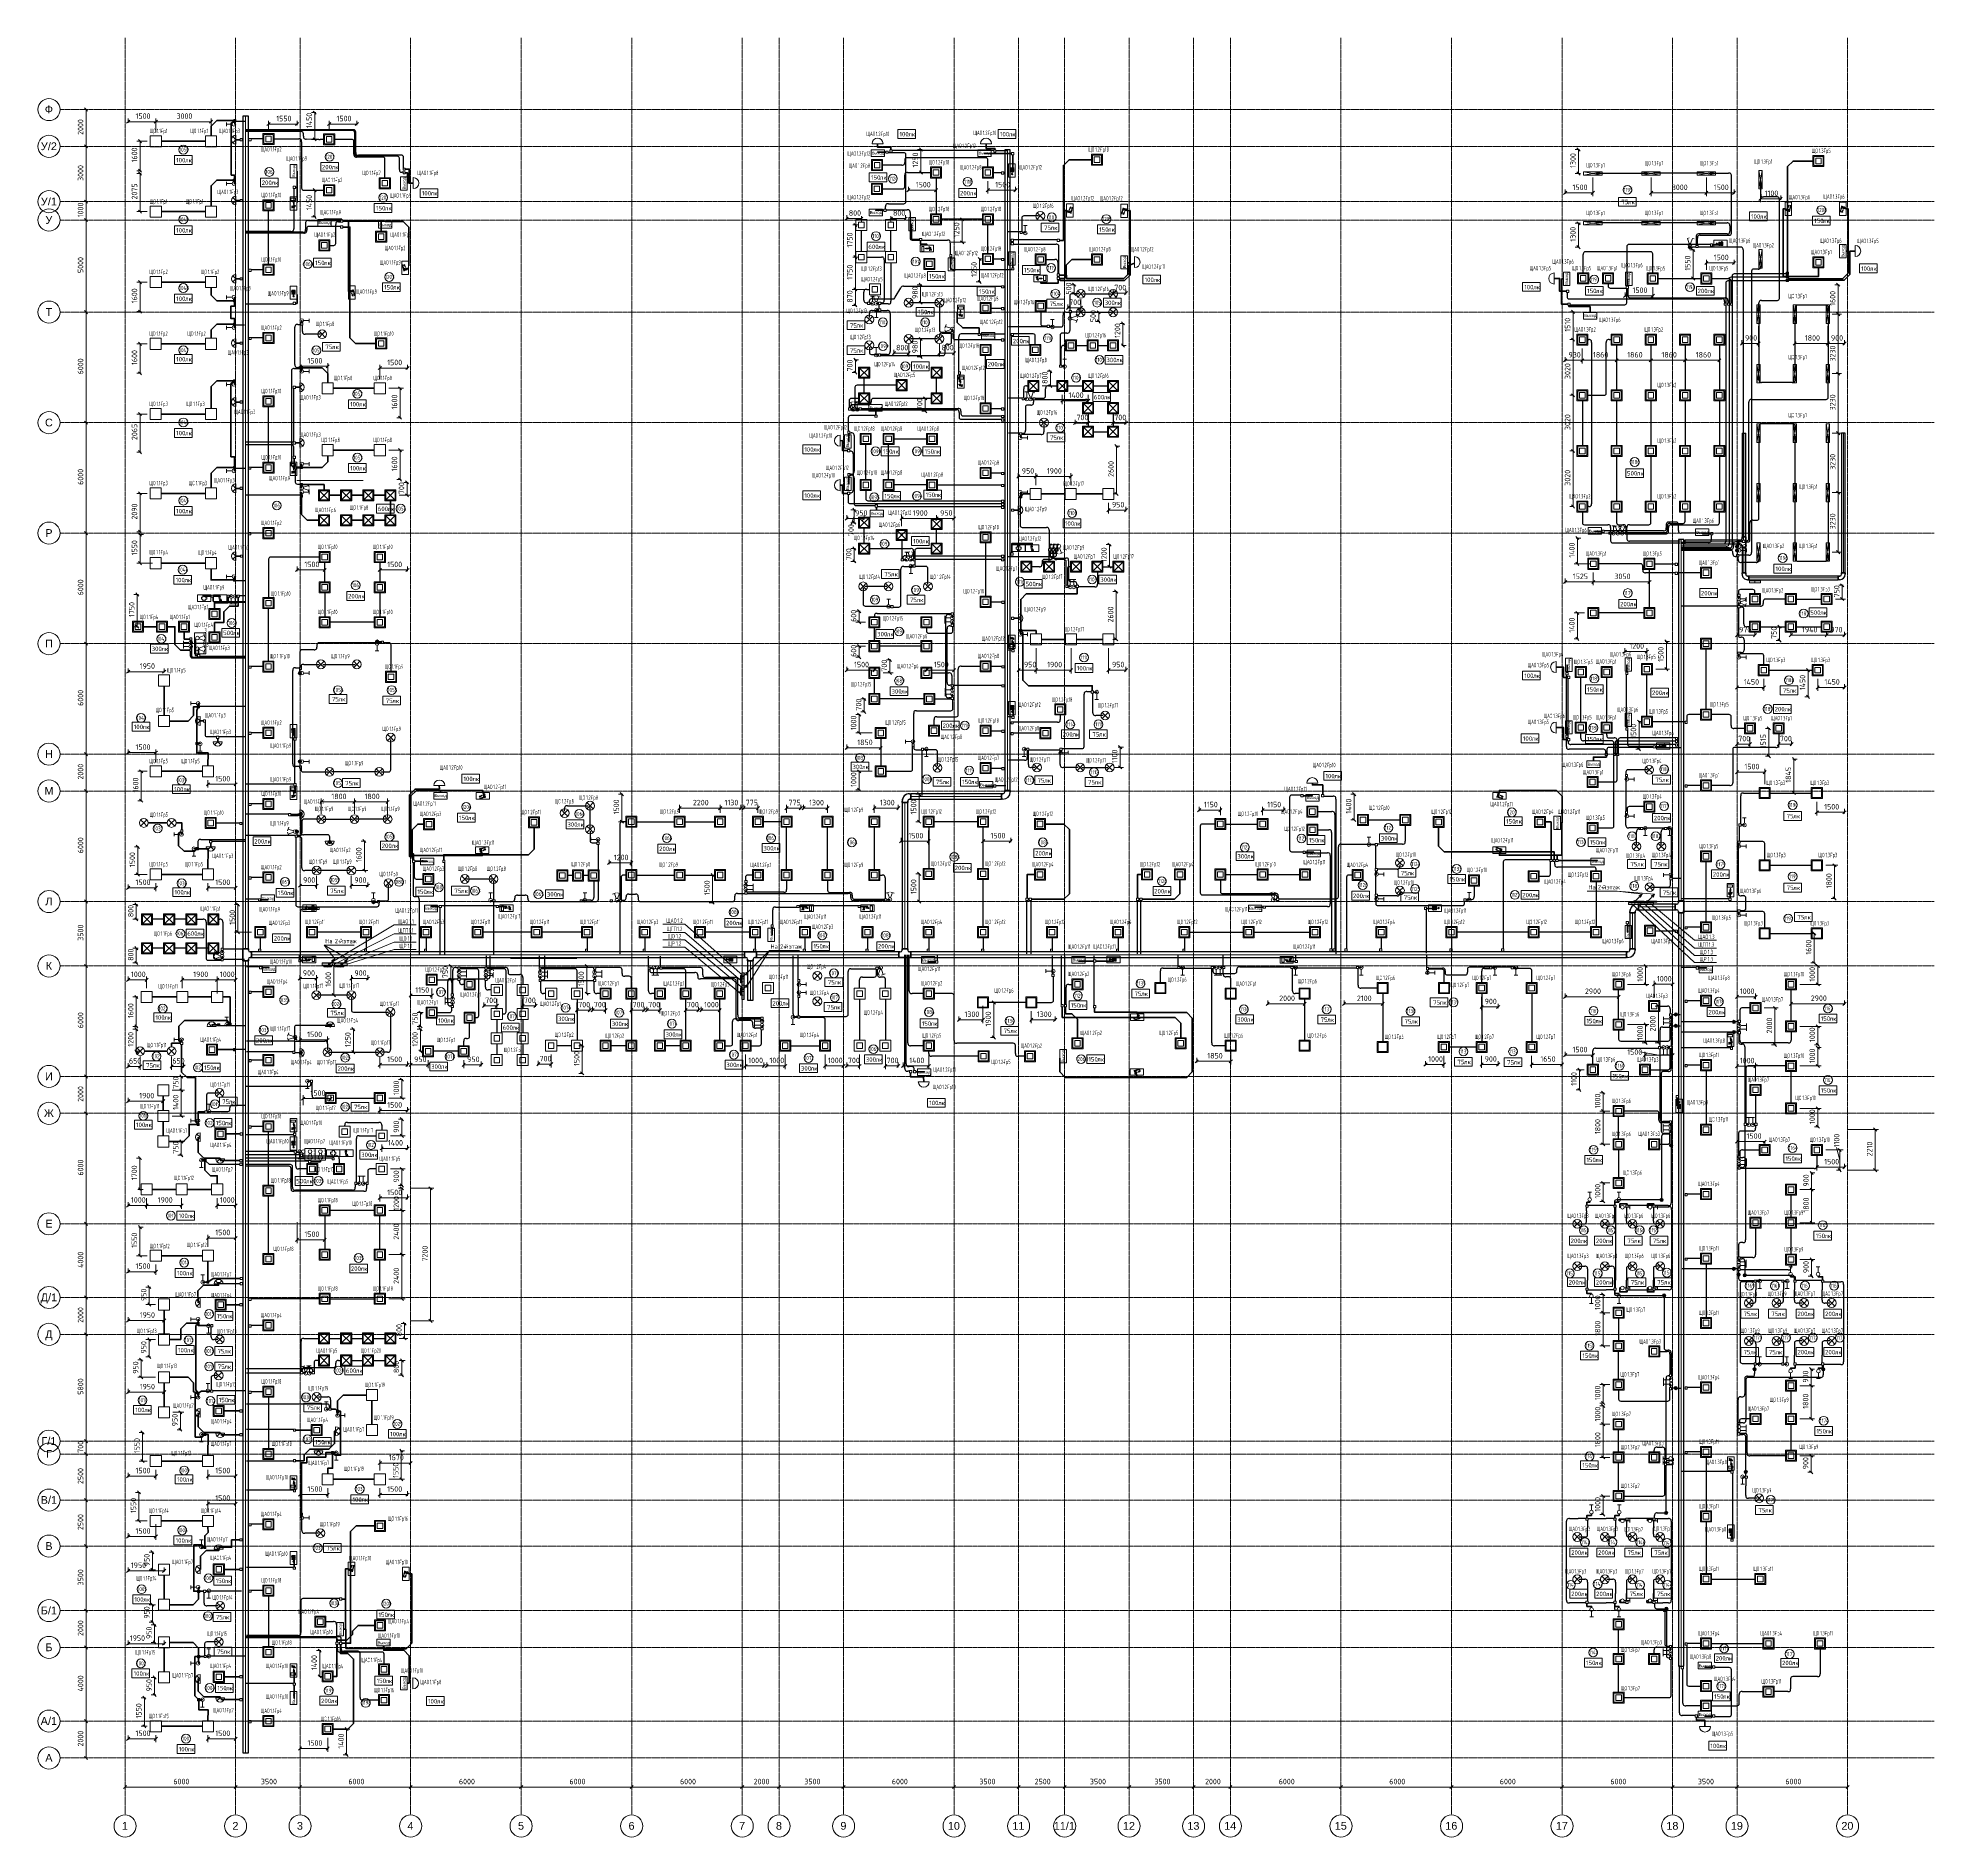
# Model space of a CAD drawing. Header units: millimetres. Extents: x -4730 to 98194, y -4296 to 93388.
import ezdxf

# ---------------------------------------------------------------- set-up
doc = ezdxf.new("R2010")
doc.units = ezdxf.units.MM
doc.linetypes.add('Линия сетки', pattern=[22.225, 12.7, -3.175, 3.175, -3.175])
for name, color, linetype, lineweight, true_color in [('Кабельные лотки', 5, 'Continuous', 25, 0x0000ff), ('Короба', 7, 'Continuous', 25, 0x008000), ('Линии', 7, 'Continuous', 9, 0x00a600), ('Опуск', 7, 'Continuous', 18, 0x007f00), ('Соединительные детали кабельных лотков', 5, 'Continuous', 25, 0x0000ff), ('Соединительные детали коробов', 7, 'Continuous', 25, 0x008000), ('Типовые аннотации', 5, 'Continuous', 18, 0x0000ff), ('Уклон', 7, 'Continuous', 18, 0x007f00)]:
    doc.layers.add(name, color=color, linetype=linetype, lineweight=lineweight, true_color=true_color)
for name, color, linetype, lineweight in [('Марки обобщенной модели', 7, 'Continuous', 9), ('Марки помещений', 7, 'Continuous', 9), ('Марки силовых электроприборов', 7, 'Continuous', 9), ('Марки электрооборудования', 7, 'Continuous', 9), ('Осевая линия', 7, 'Continuous', 18), ('Оси', 7, 'Continuous', 9), ('Провода', 7, 'Continuous', 35), ('Размеры', 7, 'Continuous', 9), ('Размеры-120', 7, 'Continuous', 9), ('Текстовые примечания', 7, 'Continuous', 9), ('Тонкие линии', 7, 'Continuous', 9)]:
    doc.layers.add(name, color=color, linetype=linetype, lineweight=lineweight)
doc.styles.add('Arial', font='arial.ttf', dxfattribs={"height": 156})
doc.styles.add('Arial_1', font='arial.ttf', dxfattribs={"height": 420})
doc.styles.add('GOST Common', font='GOST_Common.ttf', dxfattribs={"width": 0.6, "height": 240})
doc.styles.add('GOST Common_1', font='GOST_Common.ttf', dxfattribs={"width": 0.9, "height": 300})
doc.styles.add('GOST Common_2', font='GOST_Common.ttf', dxfattribs={"height": 240})
doc.styles.add('GOST Common_3', font='GOST_Common.ttf', dxfattribs={"width": 0.8, "height": 216})
doc.styles.add('GOST Common_4', font='GOST_Common.ttf', dxfattribs={"width": 0.7, "height": 240})
doc.styles.add('GOST Common_5', font='GOST_Common.ttf', dxfattribs={"width": 0.9, "height": 240})
doc.dimstyles.new('ADSK_Проверочный', dxfattribs={"dimscale": 304.8, "dimtxt": 301.714499, "dimasz": 0.556693, "dimexe": 0.590551, "dimexo": 0.590551, "dimgap": 0.19685, "dimtad": 1, "dimdec": 3, "dimrnd": 0.001, "dimdsep": 46, "dimtxsty": 'GOST Common_1', "dimblk1": 'OBLIQUE', "dimblk2": 'OBLIQUE', "dimsah": 1, "dimcen": 0.09, "dimazin": 0, "dimtfac": 1, "dimtdec": 4, "dimtix": 1, "dimtmove": 0, "dimatfit": 3, "dimfxl": 1, "dimtvp": 1, "dimtolj": 1, "dimtzin": 0, "dimarcsym": 2})
doc.dimstyles.new('ADSK_Проверочный_1', dxfattribs={"dimscale": 304.8, "dimtxt": 301.714499, "dimasz": 0.556693, "dimexe": 0.590551, "dimexo": 0.590551, "dimgap": 0.19685, "dimtad": 1, "dimdec": 3, "dimrnd": 0.001, "dimdsep": 46, "dimtxsty": 'GOST Common_1', "dimblk1": 'OBLIQUE', "dimblk2": 'OBLIQUE', "dimsah": 1, "dimcen": 0.09, "dimazin": 0, "dimtfac": 1, "dimtdec": 4, "dimtix": 1, "dimtmove": 2, "dimatfit": 3, "dimfxl": 1, "dimtvp": 1, "dimtolj": 1, "dimtzin": 0, "dimarcsym": 2})
doc.dimstyles.new('ADSK_Проверочный_2', dxfattribs={"dimscale": 304.8, "dimtxt": 301.714499, "dimasz": 0.556693, "dimexe": 0.590551, "dimexo": 0.590551, "dimgap": 0.19685, "dimtad": 1, "dimdec": 3, "dimrnd": 0.001, "dimdsep": 46, "dimtxsty": 'GOST Common_1', "dimblk1": 'OBLIQUE', "dimblk2": 'OBLIQUE', "dimsah": 1, "dimcen": 0.09, "dimazin": 0, "dimtfac": 1, "dimtdec": 4, "dimtix": 1, "dimtmove": 1, "dimatfit": 3, "dimfxl": 1, "dimtvp": 1, "dimtolj": 1, "dimtzin": 0, "dimarcsym": 2})
doc.dimstyles.new('ADSK_Проверочный_3', dxfattribs={"dimscale": 304.8, "dimtxt": 301.714499, "dimasz": 0.556693, "dimexe": 0.590551, "dimexo": 0.590551, "dimgap": 0.19685, "dimtad": 1, "dimdec": 3, "dimrnd": 0.001, "dimdsep": 46, "dimtxsty": 'GOST Common_1', "dimblk1": 'OBLIQUE', "dimblk2": 'OBLIQUE', "dimsah": 1, "dimcen": 0.09, "dimazin": 0, "dimtfac": 1, "dimtdec": 4, "dimtix": 1, "dimtmove": 0, "dimatfit": 3, "dimfxl": 1, "dimtvp": 1, "dimtolj": 1, "dimtzin": 0, "dimarcsym": 2})

# ---------------------------------------------------------------- blocks, each defined once
blk = doc.blocks.new('M_Горизонтальный тройник для канального - Радиус 100 мм-2474834-1-й этаж')
at = {"layer": 'Соединительные детали кабельных лотков'}
for p, q in [((325, 150), (-325, 150)), ((-325, 150), (-325, -150)), ((-325, -150), (-325, 150)), ((-325, 150), (325, 150)), ((-325, 150), (-325, 150)), ((325, -150), (325, 150)), ((325, 150), (325, -150)), ((325, 150), (325, 150)), ((-325, -150), (-250, -150)), ((-250, -150), (-325, -150)), ((-325, -150), (-325, -150)), ((-150, -250), (-150, -325)), ((-150, -325), (-150, -250)), ((-150, -325), (150, -325)), ((150, -325), (-150, -325)), ((-150, -325), (-150, -325)), ((150, -325), (150, -250)), ((150, -250), (150, -325)), ((150, -325), (150, -325)), ((250, -150), (325, -150)), ((325, -150), (250, -150)), ((325, -150), (325, -150))]:
    blk.add_line(p, q, dxfattribs=at)
for centre, start, end in [((-250, -250), 0, 90), ((-250, -250), 0, 90), ((250, -250), 90, 180), ((250, -250), 90, 180)]:
    blk.add_arc(centre, 100, start, end, dxfattribs=at)
blk = doc.blocks.new('M_Горизонтальный изгиб-колено для канального - Стандартная-2475426-1-й этаж')
at = {"layer": 'Соединительные детали кабельных лотков'}
for p, q in [((-325, 150), (-325, 150)), ((-325, 150), (-325, -150)), ((-325, -150), (-325, 150)), ((-325, 150), (-250, 150)), ((-250, 150), (-325, 150)), ((-150, 250), (-150, 325)), ((150, 325), (-150, 325)), ((-150, 325), (150, 325)), ((-150, 325), (-150, 325)), ((-150, 325), (-150, 250)), ((150, 250), (150, 325)), ((150, 325), (150, 325)), ((150, 325), (150, 250)), ((-325, -150), (-325, -150)), ((-250, -150), (-325, -150)), ((-250, -150), (-325, -150))]:
    blk.add_line(p, q, dxfattribs=at)
for radius, end in [(100, 360), (400, 360), (100, 0), (400, 0)]:
    blk.add_arc((-250, 250), radius, 270, end, dxfattribs=at)
blk = doc.blocks.new('M_Короб_ отвод - Плоский торец - ПВХ - Стандартная-2386742-1-й этаж')
at = {"layer": 'Соединительные детали коробов'}
for p, q in [((0, 111.95), (0, 150.05)), ((-150.05, 0), (-111.95, 0))]:
    blk.add_line(p, q, dxfattribs=at)
blk.add_arc((-111.95, 111.95), 111.95, 270, 0, dxfattribs=at)
blk = doc.blocks.new('M_Короб_ отвод - Плоский торец - ПВХ - Стандартная-2516825-1-й этаж')
at = {"layer": 'Соединительные детали коробов'}
for p, q in [((1, 0), (39, 1)), ((-39, 0), (-1, 0))]:
    blk.add_line(p, q, dxfattribs=at)
blk.add_arc((-1, 112), 112, 270, 271.30974, dxfattribs=at)
blk = doc.blocks.new('M_Короб_ отвод - Плоский торец - ПВХ - Стандартная-2516834-1-й этаж')
at = {"layer": 'Соединительные детали коробов'}
for p, q in [((3, 109), (3, 147)), ((-148, 0), (-109, 0))]:
    blk.add_line(p, q, dxfattribs=at)
blk.add_arc((-109, 112), 112, 270, 358.69026, dxfattribs=at)
blk = doc.blocks.new('M_Короб_ отвод - Плоский торец - ПВХ - Стандартная-V1-1-й этаж')
at = {"layer": 'Соединительные детали коробов'}
for p, q in [((13680, 60610), (13680, 60610)), ((13680, 60610), (13791.95, 60610)), ((13791.95, 60610), (13830.05, 60610))]:
    blk.add_line(p, q, dxfattribs=at)
blk = doc.blocks.new('M_Короб_ отвод - Плоский торец - ПВХ - Стандартная-2628721-1-й этаж')
at = {"layer": 'Соединительные детали коробов'}
for p, q in [((32, 56), (51, 89)), ((-103, 0), (-65, 0))]:
    blk.add_line(p, q, dxfattribs=at)
blk.add_arc((-65, 112), 112, 270, 330, dxfattribs=at)
blk = doc.blocks.new('M_Короб_ отвод - Плоский торец - ПВХ - Стандартная-V2-1-й этаж')
at = {"layer": 'Соединительные детали коробов'}
for p, q in [((87334, 39408), (87334, 39408)), ((87446, 39408), (87334, 39408)), ((87484, 39408), (87446, 39408))]:
    blk.add_line(p, q, dxfattribs=at)
blk = doc.blocks.new('M_Короб_ отвод - Плоский торец - ПВХ - Стандартная-2670617-1-й этаж')
at = {"layer": 'Соединительные детали коробов'}
for p, q in [((88517, 25790), (88517, 25752)), ((88517, 25752), (88517, 25673)), ((88517, 25673), (88517, 25646))]:
    blk.add_line(p, q, dxfattribs=at)
blk = doc.blocks.new('M_Короб_ отвод - Плоский торец - ПВХ - Стандартная-V3-1-й этаж')
at = {"layer": 'Соединительные детали коробов'}
for p, q in [((88517, 25556), (88517, 25529)), ((88517, 25529), (88517, 25449)), ((88517, 25449), (88517, 25411))]:
    blk.add_line(p, q, dxfattribs=at)
blk = doc.blocks.new('M_Короб_ отвод - Плоский торец - ПВХ - Стандартная-2673158-1-й этаж')
at = {"layer": 'Соединительные детали коробов'}
for p, q in [((0, 112), (0, 150)), ((-150, 0), (-112, 0))]:
    blk.add_line(p, q, dxfattribs=at)
blk.add_arc((-112, 112), 112, 270, 359.86332, dxfattribs=at)
blk = doc.blocks.new('M_Горизонтальный изгиб-колено для канального - Стандартная-2451758-1-й этаж')
at = {"layer": 'Соединительные детали кабельных лотков'}
for p, q in [((-275, 100), (-275, 100)), ((-275, 100), (-275, -100)), ((-275, -100), (-275, 100)), ((-275, 100), (-200, 100)), ((-200, 100), (-275, 100)), ((-100, 200), (-100, 275)), ((100, 275), (-100, 275)), ((-100, 275), (100, 275)), ((-100, 275), (-100, 275)), ((-100, 275), (-100, 200)), ((100, 200), (100, 275)), ((100, 275), (100, 275)), ((100, 275), (100, 200)), ((-275, -100), (-275, -100)), ((-200, -100), (-275, -100)), ((-200, -100), (-275, -100))]:
    blk.add_line(p, q, dxfattribs=at)
for radius, end in [(100, 360), (300, 360), (100, 0), (300, 0)]:
    blk.add_arc((-200, 200), radius, 270, end, dxfattribs=at)
blk = doc.blocks.new('M_Горизонтальный тройник для канального - Радиус 100 мм-2451883-1-й этаж')
at = {"layer": 'Соединительные детали кабельных лотков'}
for p, q in [((275, 100), (-275, 100)), ((-275, 100), (-275, -100)), ((-275, -100), (-275, 100)), ((-275, 100), (275, 100)), ((-275, 100), (-275, 100)), ((275, -100), (275, 100)), ((275, 100), (275, -100)), ((275, 100), (275, 100)), ((-275, -100), (-200, -100)), ((-200, -100), (-275, -100)), ((-275, -100), (-275, -100)), ((-100, -200), (-100, -275)), ((-100, -275), (-100, -200)), ((-100, -275), (100, -275)), ((100, -275), (-100, -275)), ((-100, -275), (-100, -275)), ((100, -275), (100, -200)), ((100, -200), (100, -275)), ((100, -275), (100, -275)), ((200, -100), (275, -100)), ((275, -100), (200, -100)), ((275, -100), (275, -100))]:
    blk.add_line(p, q, dxfattribs=at)
for centre, start, end in [((-200, -200), 0, 90), ((-200, -200), 0, 90), ((200, -200), 90, 180), ((200, -200), 90, 180)]:
    blk.add_arc(centre, 100, start, end, dxfattribs=at)
blk = doc.blocks.new('Ось сетки - Заголовок сетки - Окружность 5 мм-1145995-1-й этаж')
at = {"layer": 'Оси'}
blk.add_circle((0, 0), 5, dxfattribs=at)
blk = doc.blocks.new('DIMBLOCK1-1-й этаж')
at = {"layer": 'Размеры-120'}
for p, q in [((0, -1582), (-85, -1667)), ((0, -1642), (0, -1402)), ((0, -1582), (85, -1497)), ((0, -1582), (6000, -1582)), ((0, -1582), (0, -1642)), ((6000, -1582), (5915, -1667)), ((6000, -1642), (6000, -1402)), ((6000, -1582), (6085, -1497)), ((6000, -1582), (6000, -1642))]:
    blk.add_line(p, q, dxfattribs=at)
at = {"layer": 'Размеры-120', "color": 0, "insert": (2622, -1130), "char_height": 300, "width": 908.21, "attachment_point": 1, "line_spacing_factor": 1.022761, "style": 'GOST Common_1'}
blk.add_mtext('6000', dxfattribs=at)
blk = doc.blocks.new('_Oblique')
at = {"color": 0, "linetype": 'ByBlock', "lineweight": -2}
blk.add_line((-0.5, -0.5), (0.5, 0.5), dxfattribs=at)
blk = doc.blocks.new('DIMBLOCK2-1-й этаж')
at = {"layer": 'Размеры-120'}
for p, q in [((6000, -1582), (5915, -1667)), ((6000, -1642), (6000, -1402)), ((6000, -1582), (6085, -1497)), ((6000, -1582), (9500, -1582)), ((6000, -1582), (6000, -1642)), ((9500, -1582), (9415, -1667)), ((9500, -1642), (9500, -1402)), ((9500, -1582), (9585, -1497)), ((9500, -1582), (9500, -1642))]:
    blk.add_line(p, q, dxfattribs=at)
at = {"layer": 'Размеры-120', "color": 0, "insert": (7372, -1130), "char_height": 300, "width": 908.21, "attachment_point": 1, "line_spacing_factor": 1.022761, "style": 'GOST Common_1'}
blk.add_mtext('3500', dxfattribs=at)
blk = doc.blocks.new('DIMBLOCK3-1-й этаж')
at = {"layer": 'Размеры-120'}
for p, q in [((9500, -1582), (9415, -1667)), ((9500, -1642), (9500, -1402)), ((9500, -1582), (9585, -1497)), ((9500, -1582), (15500, -1582)), ((9500, -1582), (9500, -1642)), ((15500, -1582), (15415, -1667)), ((15500, -1642), (15500, -1402)), ((15500, -1582), (15585, -1497)), ((15500, -1582), (15500, -1642))]:
    blk.add_line(p, q, dxfattribs=at)
at = {"layer": 'Размеры-120', "color": 0, "insert": (12122, -1130), "char_height": 300, "width": 908.21, "attachment_point": 1, "line_spacing_factor": 1.022761, "style": 'GOST Common_1'}
blk.add_mtext('6000', dxfattribs=at)
blk = doc.blocks.new('DIMBLOCK4-1-й этаж')
at = {"layer": 'Размеры-120'}
for p, q in [((15500, -1582), (15415, -1667)), ((15500, -1642), (15500, -1402)), ((15500, -1582), (15585, -1497)), ((15500, -1582), (21500, -1582)), ((15500, -1582), (15500, -1642)), ((21500, -1582), (21415, -1667)), ((21500, -1642), (21500, -1402)), ((21500, -1582), (21585, -1497)), ((21500, -1582), (21500, -1642))]:
    blk.add_line(p, q, dxfattribs=at)
at = {"layer": 'Размеры-120', "color": 0, "insert": (18122, -1130), "char_height": 300, "width": 908.21, "attachment_point": 1, "line_spacing_factor": 1.022761, "style": 'GOST Common_1'}
blk.add_mtext('6000', dxfattribs=at)
blk = doc.blocks.new('DIMBLOCK5-1-й этаж')
at = {"layer": 'Размеры-120'}
for p, q in [((21500, -1582), (21415, -1667)), ((21500, -1642), (21500, -1402)), ((21500, -1582), (21585, -1497)), ((21500, -1582), (27500, -1582)), ((21500, -1582), (21500, -1642)), ((27500, -1582), (27415, -1667)), ((27500, -1642), (27500, -1402)), ((27500, -1582), (27585, -1497)), ((27500, -1582), (27500, -1642))]:
    blk.add_line(p, q, dxfattribs=at)
at = {"layer": 'Размеры-120', "color": 0, "insert": (24122, -1130), "char_height": 300, "width": 908.21, "attachment_point": 1, "line_spacing_factor": 1.022761, "style": 'GOST Common_1'}
blk.add_mtext('6000', dxfattribs=at)
blk = doc.blocks.new('DIMBLOCK6-1-й этаж')
at = {"layer": 'Размеры-120'}
for p, q in [((27500, -1582), (27415, -1667)), ((27500, -1642), (27500, -1402)), ((27500, -1582), (27585, -1497)), ((27500, -1582), (33500, -1582)), ((27500, -1582), (27500, -1642)), ((33500, -1582), (33415, -1667)), ((33500, -1642), (33500, -1402)), ((33500, -1582), (33585, -1497)), ((33500, -1582), (33500, -1642))]:
    blk.add_line(p, q, dxfattribs=at)
at = {"layer": 'Размеры-120', "color": 0, "insert": (30122, -1130), "char_height": 300, "width": 908.21, "attachment_point": 1, "line_spacing_factor": 1.022761, "style": 'GOST Common_1'}
blk.add_mtext('6000', dxfattribs=at)
blk = doc.blocks.new('DIMBLOCK7-1-й этаж')
at = {"layer": 'Размеры-120'}
for p, q in [((33500, -1582), (33415, -1667)), ((33500, -1642), (33500, -1402)), ((33500, -1582), (33585, -1497)), ((33500, -1582), (35500, -1582)), ((33500, -1582), (33500, -1642)), ((35500, -1582), (35415, -1667)), ((35500, -1642), (35500, -1402)), ((35500, -1582), (35585, -1497)), ((35500, -1582), (35500, -1642))]:
    blk.add_line(p, q, dxfattribs=at)
at = {"layer": 'Размеры-120', "color": 0, "insert": (34122, -1130), "char_height": 300, "width": 908.21, "attachment_point": 1, "line_spacing_factor": 1.022761, "style": 'GOST Common_1'}
blk.add_mtext('2000', dxfattribs=at)
blk = doc.blocks.new('DIMBLOCK8-1-й этаж')
at = {"layer": 'Размеры-120'}
for p, q in [((35500, -1582), (35415, -1667)), ((35500, -1642), (35500, -1402)), ((35500, -1582), (35585, -1497)), ((35500, -1582), (39000, -1582)), ((35500, -1582), (35500, -1642)), ((39000, -1582), (38915, -1667)), ((39000, -1642), (39000, -1402)), ((39000, -1582), (39085, -1497)), ((39000, -1582), (39000, -1642))]:
    blk.add_line(p, q, dxfattribs=at)
at = {"layer": 'Размеры-120', "color": 0, "insert": (36872, -1130), "char_height": 300, "width": 908.21, "attachment_point": 1, "line_spacing_factor": 1.022761, "style": 'GOST Common_1'}
blk.add_mtext('3500', dxfattribs=at)
blk = doc.blocks.new('DIMBLOCK9-1-й этаж')
at = {"layer": 'Размеры-120'}
for p, q in [((39000, -1582), (38915, -1667)), ((39000, -1642), (39000, -1402)), ((39000, -1582), (39085, -1497)), ((39000, -1582), (45000, -1582)), ((39000, -1582), (39000, -1642)), ((45000, -1582), (44915, -1667)), ((45000, -1642), (45000, -1402)), ((45000, -1582), (45085, -1497)), ((45000, -1582), (45000, -1642))]:
    blk.add_line(p, q, dxfattribs=at)
at = {"layer": 'Размеры-120', "color": 0, "insert": (41622, -1130), "char_height": 300, "width": 908.21, "attachment_point": 1, "line_spacing_factor": 1.022761, "style": 'GOST Common_1'}
blk.add_mtext('6000', dxfattribs=at)
blk = doc.blocks.new('DIMBLOCK10-1-й этаж')
at = {"layer": 'Размеры-120'}
for p, q in [((45000, -1582), (44915, -1667)), ((45000, -1642), (45000, -1402)), ((45000, -1582), (45085, -1497)), ((45000, -1582), (48500, -1582)), ((45000, -1582), (45000, -1642)), ((48500, -1582), (48415, -1667)), ((48500, -1642), (48500, -1402)), ((48500, -1582), (48585, -1497)), ((48500, -1582), (48500, -1642))]:
    blk.add_line(p, q, dxfattribs=at)
at = {"layer": 'Размеры-120', "color": 0, "insert": (46372, -1130), "char_height": 300, "width": 908.21, "attachment_point": 1, "line_spacing_factor": 1.022761, "style": 'GOST Common_1'}
blk.add_mtext('3500', dxfattribs=at)
blk = doc.blocks.new('DIMBLOCK11-1-й этаж')
at = {"layer": 'Размеры-120'}
for p, q in [((48500, -1582), (48415, -1667)), ((48500, -1642), (48500, -1402)), ((48500, -1582), (48585, -1497)), ((48500, -1582), (51000, -1582)), ((48500, -1582), (48500, -1642)), ((51000, -1582), (50915, -1667)), ((51000, -1642), (51000, -1402)), ((51000, -1582), (51085, -1497)), ((51000, -1582), (51000, -1642))]:
    blk.add_line(p, q, dxfattribs=at)
at = {"layer": 'Размеры-120', "color": 0, "insert": (49372, -1130), "char_height": 300, "width": 908.21, "attachment_point": 1, "line_spacing_factor": 1.022761, "style": 'GOST Common_1'}
blk.add_mtext('2500', dxfattribs=at)
blk = doc.blocks.new('DIMBLOCK12-1-й этаж')
at = {"layer": 'Размеры-120'}
for p, q in [((51000, -1582), (50915, -1667)), ((51000, -1642), (51000, -1402)), ((51000, -1582), (51085, -1497)), ((51000, -1582), (54500, -1582)), ((51000, -1582), (51000, -1642)), ((54500, -1582), (54415, -1667)), ((54500, -1642), (54500, -1402)), ((54500, -1582), (54585, -1497)), ((54500, -1582), (54500, -1642))]:
    blk.add_line(p, q, dxfattribs=at)
at = {"layer": 'Размеры-120', "color": 0, "insert": (52372, -1130), "char_height": 300, "width": 908.21, "attachment_point": 1, "line_spacing_factor": 1.022761, "style": 'GOST Common_1'}
blk.add_mtext('3500', dxfattribs=at)
blk = doc.blocks.new('DIMBLOCK13-1-й этаж')
at = {"layer": 'Размеры-120'}
for p, q in [((54500, -1582), (54415, -1667)), ((54500, -1642), (54500, -1402)), ((54500, -1582), (54585, -1497)), ((54500, -1582), (58000, -1582)), ((54500, -1582), (54500, -1642)), ((58000, -1582), (57915, -1667)), ((58000, -1642), (58000, -1402)), ((58000, -1582), (58085, -1497)), ((58000, -1582), (58000, -1642))]:
    blk.add_line(p, q, dxfattribs=at)
at = {"layer": 'Размеры-120', "color": 0, "insert": (55872, -1130), "char_height": 300, "width": 908.21, "attachment_point": 1, "line_spacing_factor": 1.022761, "style": 'GOST Common_1'}
blk.add_mtext('3500', dxfattribs=at)
blk = doc.blocks.new('DIMBLOCK14-1-й этаж')
at = {"layer": 'Размеры-120'}
for p, q in [((58000, -1582), (57915, -1667)), ((58000, -1642), (58000, -1402)), ((58000, -1582), (58085, -1497)), ((58000, -1582), (60000, -1582)), ((58000, -1582), (58000, -1642)), ((60000, -1582), (59915, -1667)), ((60000, -1642), (60000, -1402)), ((60000, -1582), (60085, -1497)), ((60000, -1582), (60000, -1642))]:
    blk.add_line(p, q, dxfattribs=at)
at = {"layer": 'Размеры-120', "color": 0, "insert": (58622, -1130), "char_height": 300, "width": 908.21, "attachment_point": 1, "line_spacing_factor": 1.022761, "style": 'GOST Common_1'}
blk.add_mtext('2000', dxfattribs=at)
blk = doc.blocks.new('DIMBLOCK15-1-й этаж')
at = {"layer": 'Размеры-120'}
for p, q in [((60000, -1582), (59915, -1667)), ((60000, -1642), (60000, -1402)), ((60000, -1582), (60085, -1497)), ((60000, -1582), (66000, -1582)), ((60000, -1582), (60000, -1642)), ((66000, -1582), (65915, -1667)), ((66000, -1642), (66000, -1402)), ((66000, -1582), (66085, -1497)), ((66000, -1582), (66000, -1642))]:
    blk.add_line(p, q, dxfattribs=at)
at = {"layer": 'Размеры-120', "color": 0, "insert": (62622, -1130), "char_height": 300, "width": 908.21, "attachment_point": 1, "line_spacing_factor": 1.022761, "style": 'GOST Common_1'}
blk.add_mtext('6000', dxfattribs=at)
blk = doc.blocks.new('DIMBLOCK16-1-й этаж')
at = {"layer": 'Размеры-120'}
for p, q in [((66000, -1582), (65915, -1667)), ((66000, -1642), (66000, -1402)), ((66000, -1582), (66085, -1497)), ((66000, -1582), (72000, -1582)), ((66000, -1582), (66000, -1642)), ((72000, -1582), (71915, -1667)), ((72000, -1642), (72000, -1402)), ((72000, -1582), (72085, -1497)), ((72000, -1582), (72000, -1642))]:
    blk.add_line(p, q, dxfattribs=at)
at = {"layer": 'Размеры-120', "color": 0, "insert": (68622, -1130), "char_height": 300, "width": 908.21, "attachment_point": 1, "line_spacing_factor": 1.022761, "style": 'GOST Common_1'}
blk.add_mtext('6000', dxfattribs=at)
blk = doc.blocks.new('DIMBLOCK17-1-й этаж')
at = {"layer": 'Размеры-120'}
for p, q in [((72000, -1582), (71915, -1667)), ((72000, -1642), (72000, -1402)), ((72000, -1582), (72085, -1497)), ((72000, -1582), (78000, -1582)), ((72000, -1582), (72000, -1642)), ((78000, -1582), (77915, -1667)), ((78000, -1642), (78000, -1402)), ((78000, -1582), (78085, -1497)), ((78000, -1582), (78000, -1642))]:
    blk.add_line(p, q, dxfattribs=at)
at = {"layer": 'Размеры-120', "color": 0, "insert": (74622, -1130), "char_height": 300, "width": 908.21, "attachment_point": 1, "line_spacing_factor": 1.022761, "style": 'GOST Common_1'}
blk.add_mtext('6000', dxfattribs=at)
blk = doc.blocks.new('DIMBLOCK18-1-й этаж')
at = {"layer": 'Размеры-120'}
for p, q in [((78000, -1582), (77915, -1667)), ((78000, -1642), (78000, -1402)), ((78000, -1582), (78085, -1497)), ((78000, -1582), (84000, -1582)), ((78000, -1582), (78000, -1642)), ((84000, -1582), (83915, -1667)), ((84000, -1642), (84000, -1402)), ((84000, -1582), (84085, -1497)), ((84000, -1582), (84000, -1642))]:
    blk.add_line(p, q, dxfattribs=at)
at = {"layer": 'Размеры-120', "color": 0, "insert": (80622, -1130), "char_height": 300, "width": 908.21, "attachment_point": 1, "line_spacing_factor": 1.022761, "style": 'GOST Common_1'}
blk.add_mtext('6000', dxfattribs=at)
blk = doc.blocks.new('DIMBLOCK19-1-й этаж')
at = {"layer": 'Размеры-120'}
for p, q in [((84000, -1582), (83915, -1667)), ((84000, -1642), (84000, -1402)), ((84000, -1582), (84085, -1497)), ((84000, -1582), (87500, -1582)), ((84000, -1582), (84000, -1642)), ((87500, -1582), (87415, -1667)), ((87500, -1642), (87500, -1402)), ((87500, -1582), (87585, -1497)), ((87500, -1582), (87500, -1642))]:
    blk.add_line(p, q, dxfattribs=at)
at = {"layer": 'Размеры-120', "color": 0, "insert": (85372, -1130), "char_height": 300, "width": 908.21, "attachment_point": 1, "line_spacing_factor": 1.022761, "style": 'GOST Common_1'}
blk.add_mtext('3500', dxfattribs=at)
blk = doc.blocks.new('DIMBLOCK20-1-й этаж')
at = {"layer": 'Размеры-120'}
for p, q in [((87500, -1582), (87415, -1667)), ((87500, -1642), (87500, -1402)), ((87500, -1582), (87585, -1497)), ((87500, -1582), (93500, -1582)), ((87500, -1582), (87500, -1642)), ((93500, -1582), (93415, -1667)), ((93500, -1642), (93500, -1402)), ((93500, -1582), (93585, -1497)), ((93500, -1582), (93500, -1642))]:
    blk.add_line(p, q, dxfattribs=at)
at = {"layer": 'Размеры-120', "color": 0, "insert": (90122, -1130), "char_height": 300, "width": 908.21, "attachment_point": 1, "line_spacing_factor": 1.022761, "style": 'GOST Common_1'}
blk.add_mtext('6000', dxfattribs=at)
blk = doc.blocks.new('DIMBLOCK21-1-й этаж')
at = {"layer": 'Размеры-120'}
for p, q in [((-2115, 2000), (-2200, 2085)), ((-2055, 2000), (-2295, 2000)), ((-2115, 0), (-2115, 2000)), ((-2115, 2000), (-2030, 1915)), ((-2115, 2000), (-2055, 2000)), ((-2055, 0), (-2295, 0)), ((-2115, 0), (-2200, 85)), ((-2115, 0), (-2030, -85)), ((-2115, 0), (-2055, 0))]:
    blk.add_line(p, q, dxfattribs=at)
at = {"layer": 'Размеры-120', "color": 0, "insert": (-2567, 622), "char_height": 300, "width": 908.21, "attachment_point": 1, "rotation": 90, "line_spacing_factor": 1.022761, "style": 'GOST Common_1'}
blk.add_mtext('2000', dxfattribs=at)
blk = doc.blocks.new('DIMBLOCK22-1-й этаж')
at = {"layer": 'Размеры-120'}
for p, q in [((-2055, 6000), (-2295, 6000)), ((-2115, 6000), (-2200, 6085)), ((-2115, 2000), (-2115, 6000)), ((-2115, 6000), (-2030, 5915)), ((-2115, 6000), (-2055, 6000)), ((-2115, 2000), (-2200, 2085)), ((-2055, 2000), (-2295, 2000)), ((-2115, 2000), (-2030, 1915)), ((-2115, 2000), (-2055, 2000))]:
    blk.add_line(p, q, dxfattribs=at)
at = {"layer": 'Размеры-120', "color": 0, "insert": (-2567, 3609), "char_height": 300, "width": 938.89, "attachment_point": 1, "rotation": 90, "line_spacing_factor": 1.022761, "style": 'GOST Common_1'}
blk.add_mtext('4000', dxfattribs=at)
blk = doc.blocks.new('DIMBLOCK23-1-й этаж')
at = {"layer": 'Размеры-120'}
for p, q in [((-2055, 8000), (-2295, 8000)), ((-2115, 8000), (-2200, 8085)), ((-2115, 6000), (-2115, 8000)), ((-2115, 8000), (-2030, 7915)), ((-2115, 8000), (-2055, 8000)), ((-2055, 6000), (-2295, 6000)), ((-2115, 6000), (-2200, 6085)), ((-2115, 6000), (-2030, 5915)), ((-2115, 6000), (-2055, 6000))]:
    blk.add_line(p, q, dxfattribs=at)
at = {"layer": 'Размеры-120', "color": 0, "insert": (-2567, 6622), "char_height": 300, "width": 908.21, "attachment_point": 1, "rotation": 90, "line_spacing_factor": 1.022761, "style": 'GOST Common_1'}
blk.add_mtext('2000', dxfattribs=at)
blk = doc.blocks.new('DIMBLOCK24-1-й этаж')
at = {"layer": 'Размеры-120'}
for p, q in [((-2055, 11500), (-2295, 11500)), ((-2115, 11500), (-2200, 11585)), ((-2115, 8000), (-2115, 11500)), ((-2115, 11500), (-2030, 11415)), ((-2115, 11500), (-2055, 11500)), ((-2055, 8000), (-2295, 8000)), ((-2115, 8000), (-2200, 8085)), ((-2115, 8000), (-2030, 7915)), ((-2115, 8000), (-2055, 8000))]:
    blk.add_line(p, q, dxfattribs=at)
at = {"layer": 'Размеры-120', "color": 0, "insert": (-2567, 9372), "char_height": 300, "width": 908.21, "attachment_point": 1, "rotation": 90, "line_spacing_factor": 1.022761, "style": 'GOST Common_1'}
blk.add_mtext('3500', dxfattribs=at)
blk = doc.blocks.new('DIMBLOCK25-1-й этаж')
at = {"layer": 'Размеры-120'}
for p, q in [((-2055, 14000), (-2295, 14000)), ((-2115, 14000), (-2200, 14085)), ((-2115, 11500), (-2115, 14000)), ((-2115, 14000), (-2030, 13915)), ((-2115, 14000), (-2055, 14000)), ((-2055, 11500), (-2295, 11500)), ((-2115, 11500), (-2200, 11585)), ((-2115, 11500), (-2030, 11415)), ((-2115, 11500), (-2055, 11500))]:
    blk.add_line(p, q, dxfattribs=at)
at = {"layer": 'Размеры-120', "color": 0, "insert": (-2567, 12372), "char_height": 300, "width": 908.21, "attachment_point": 1, "rotation": 90, "line_spacing_factor": 1.022761, "style": 'GOST Common_1'}
blk.add_mtext('2500', dxfattribs=at)
blk = doc.blocks.new('DIMBLOCK26-1-й этаж')
at = {"layer": 'Размеры-120'}
for p, q in [((-2055, 16500), (-2295, 16500)), ((-2115, 16500), (-2200, 16585)), ((-2115, 14000), (-2115, 16500)), ((-2115, 16500), (-2030, 16415)), ((-2115, 16500), (-2055, 16500)), ((-2055, 14000), (-2295, 14000)), ((-2115, 14000), (-2200, 14085)), ((-2115, 14000), (-2030, 13915)), ((-2115, 14000), (-2055, 14000))]:
    blk.add_line(p, q, dxfattribs=at)
at = {"layer": 'Размеры-120', "color": 0, "insert": (-2567, 14872), "char_height": 300, "width": 908.21, "attachment_point": 1, "rotation": 90, "line_spacing_factor": 1.022761, "style": 'GOST Common_1'}
blk.add_mtext('2500', dxfattribs=at)
blk = doc.blocks.new('DIMBLOCK27-1-й этаж')
at = {"layer": 'Размеры-120'}
for p, q in [((-2055, 17200), (-2295, 17200)), ((-2055, 16500), (-2295, 16500)), ((-2115, 17200), (-2200, 17285)), ((-2115, 16500), (-2200, 16585)), ((-2115, 16500), (-2115, 17200)), ((-2115, 17200), (-2030, 17115)), ((-2115, 17200), (-2055, 17200)), ((-2115, 16500), (-2030, 16415)), ((-2115, 16500), (-2055, 16500))]:
    blk.add_line(p, q, dxfattribs=at)
at = {"layer": 'Размеры-120', "color": 0, "insert": (-2567, 16566), "char_height": 300, "width": 681.16, "attachment_point": 1, "rotation": 90, "line_spacing_factor": 1.022761, "style": 'GOST Common_1'}
blk.add_mtext('700', dxfattribs=at)
blk = doc.blocks.new('DIMBLOCK28-1-й этаж')
at = {"layer": 'Размеры-120'}
for p, q in [((-2055, 23000), (-2295, 23000)), ((-2115, 23000), (-2200, 23085)), ((-2115, 17200), (-2115, 23000)), ((-2115, 23000), (-2030, 22915)), ((-2115, 23000), (-2055, 23000)), ((-2055, 17200), (-2295, 17200)), ((-2115, 17200), (-2200, 17285)), ((-2115, 17200), (-2030, 17115)), ((-2115, 17200), (-2055, 17200))]:
    blk.add_line(p, q, dxfattribs=at)
at = {"layer": 'Размеры-120', "color": 0, "insert": (-2567, 19722), "char_height": 300, "width": 908.21, "attachment_point": 1, "rotation": 90, "line_spacing_factor": 1.022761, "style": 'GOST Common_1'}
blk.add_mtext('5800', dxfattribs=at)
blk = doc.blocks.new('DIMBLOCK29-1-й этаж')
at = {"layer": 'Размеры-120'}
for p, q in [((-2055, 25000), (-2295, 25000)), ((-2115, 25000), (-2200, 25085)), ((-2115, 23000), (-2115, 25000)), ((-2115, 25000), (-2030, 24915)), ((-2115, 25000), (-2055, 25000)), ((-2055, 23000), (-2295, 23000)), ((-2115, 23000), (-2200, 23085)), ((-2115, 23000), (-2030, 22915)), ((-2115, 23000), (-2055, 23000))]:
    blk.add_line(p, q, dxfattribs=at)
at = {"layer": 'Размеры-120', "color": 0, "insert": (-2567, 23622), "char_height": 300, "width": 908.21, "attachment_point": 1, "rotation": 90, "line_spacing_factor": 1.022761, "style": 'GOST Common_1'}
blk.add_mtext('2000', dxfattribs=at)
blk = doc.blocks.new('DIMBLOCK30-1-й этаж')
at = {"layer": 'Размеры-120'}
for p, q in [((-2055, 29000), (-2295, 29000)), ((-2115, 29000), (-2200, 29085)), ((-2115, 25000), (-2115, 29000)), ((-2115, 29000), (-2030, 28915)), ((-2115, 29000), (-2055, 29000)), ((-2055, 25000), (-2295, 25000)), ((-2115, 25000), (-2200, 25085)), ((-2115, 25000), (-2030, 24915)), ((-2115, 25000), (-2055, 25000))]:
    blk.add_line(p, q, dxfattribs=at)
at = {"layer": 'Размеры-120', "color": 0, "insert": (-2567, 26609), "char_height": 300, "width": 938.89, "attachment_point": 1, "rotation": 90, "line_spacing_factor": 1.022761, "style": 'GOST Common_1'}
blk.add_mtext('4000', dxfattribs=at)
blk = doc.blocks.new('DIMBLOCK31-1-й этаж')
at = {"layer": 'Размеры-120'}
for p, q in [((-2055, 35000), (-2295, 35000)), ((-2115, 35000), (-2200, 35085)), ((-2115, 29000), (-2115, 35000)), ((-2115, 35000), (-2030, 34915)), ((-2115, 35000), (-2055, 35000)), ((-2055, 29000), (-2295, 29000)), ((-2115, 29000), (-2200, 29085)), ((-2115, 29000), (-2030, 28915)), ((-2115, 29000), (-2055, 29000))]:
    blk.add_line(p, q, dxfattribs=at)
at = {"layer": 'Размеры-120', "color": 0, "insert": (-2567, 31622), "char_height": 300, "width": 908.21, "attachment_point": 1, "rotation": 90, "line_spacing_factor": 1.022761, "style": 'GOST Common_1'}
blk.add_mtext('6000', dxfattribs=at)
blk = doc.blocks.new('DIMBLOCK32-1-й этаж')
at = {"layer": 'Размеры-120'}
for p, q in [((-2115, 37000), (-2200, 37085)), ((-2055, 37000), (-2295, 37000)), ((-2115, 35000), (-2115, 37000)), ((-2115, 37000), (-2030, 36915)), ((-2115, 37000), (-2055, 37000)), ((-2055, 35000), (-2295, 35000)), ((-2115, 35000), (-2200, 35085)), ((-2115, 35000), (-2030, 34915)), ((-2115, 35000), (-2055, 35000))]:
    blk.add_line(p, q, dxfattribs=at)
at = {"layer": 'Размеры-120', "color": 0, "insert": (-2567, 35622), "char_height": 300, "width": 908.21, "attachment_point": 1, "rotation": 90, "line_spacing_factor": 1.022761, "style": 'GOST Common_1'}
blk.add_mtext('2000', dxfattribs=at)
blk = doc.blocks.new('DIMBLOCK33-1-й этаж')
at = {"layer": 'Размеры-120'}
for p, q in [((-2055, 43000), (-2295, 43000)), ((-2115, 43000), (-2200, 43085)), ((-2115, 37000), (-2115, 43000)), ((-2115, 43000), (-2030, 42915)), ((-2115, 43000), (-2055, 43000)), ((-2115, 37000), (-2200, 37085)), ((-2055, 37000), (-2295, 37000)), ((-2115, 37000), (-2030, 36915)), ((-2115, 37000), (-2055, 37000))]:
    blk.add_line(p, q, dxfattribs=at)
at = {"layer": 'Размеры-120', "color": 0, "insert": (-2567, 39622), "char_height": 300, "width": 908.21, "attachment_point": 1, "rotation": 90, "line_spacing_factor": 1.022761, "style": 'GOST Common_1'}
blk.add_mtext('6000', dxfattribs=at)
blk = doc.blocks.new('DIMBLOCK34-1-й этаж')
at = {"layer": 'Размеры-120'}
for p, q in [((-2055, 46500), (-2295, 46500)), ((-2115, 46500), (-2200, 46585)), ((-2115, 43000), (-2115, 46500)), ((-2115, 46500), (-2030, 46415)), ((-2115, 46500), (-2055, 46500)), ((-2055, 43000), (-2295, 43000)), ((-2115, 43000), (-2200, 43085)), ((-2115, 43000), (-2030, 42915)), ((-2115, 43000), (-2055, 43000))]:
    blk.add_line(p, q, dxfattribs=at)
at = {"layer": 'Размеры-120', "color": 0, "insert": (-2567, 44372), "char_height": 300, "width": 908.21, "attachment_point": 1, "rotation": 90, "line_spacing_factor": 1.022761, "style": 'GOST Common_1'}
blk.add_mtext('3500', dxfattribs=at)
blk = doc.blocks.new('DIMBLOCK35-1-й этаж')
at = {"layer": 'Размеры-120'}
for p, q in [((-2055, 52500), (-2295, 52500)), ((-2115, 52500), (-2200, 52585)), ((-2115, 46500), (-2115, 52500)), ((-2115, 52500), (-2030, 52415)), ((-2115, 52500), (-2055, 52500)), ((-2055, 46500), (-2295, 46500)), ((-2115, 46500), (-2200, 46585)), ((-2115, 46500), (-2030, 46415)), ((-2115, 46500), (-2055, 46500))]:
    blk.add_line(p, q, dxfattribs=at)
at = {"layer": 'Размеры-120', "color": 0, "insert": (-2567, 49122), "char_height": 300, "width": 908.21, "attachment_point": 1, "rotation": 90, "line_spacing_factor": 1.022761, "style": 'GOST Common_1'}
blk.add_mtext('6000', dxfattribs=at)
blk = doc.blocks.new('DIMBLOCK36-1-й этаж')
at = {"layer": 'Размеры-120'}
for p, q in [((-2115, 54500), (-2200, 54585)), ((-2055, 54500), (-2295, 54500)), ((-2115, 52500), (-2115, 54500)), ((-2115, 54500), (-2030, 54415)), ((-2115, 54500), (-2055, 54500)), ((-2055, 52500), (-2295, 52500)), ((-2115, 52500), (-2200, 52585)), ((-2115, 52500), (-2030, 52415)), ((-2115, 52500), (-2055, 52500))]:
    blk.add_line(p, q, dxfattribs=at)
at = {"layer": 'Размеры-120', "color": 0, "insert": (-2567, 53122), "char_height": 300, "width": 908.21, "attachment_point": 1, "rotation": 90, "line_spacing_factor": 1.022761, "style": 'GOST Common_1'}
blk.add_mtext('2000', dxfattribs=at)
blk = doc.blocks.new('DIMBLOCK37-1-й этаж')
at = {"layer": 'Размеры-120'}
for p, q in [((-2055, 60500), (-2295, 60500)), ((-2115, 60500), (-2200, 60585)), ((-2115, 54500), (-2115, 60500)), ((-2115, 60500), (-2030, 60415)), ((-2115, 60500), (-2055, 60500)), ((-2115, 54500), (-2200, 54585)), ((-2055, 54500), (-2295, 54500)), ((-2115, 54500), (-2030, 54415)), ((-2115, 54500), (-2055, 54500))]:
    blk.add_line(p, q, dxfattribs=at)
at = {"layer": 'Размеры-120', "color": 0, "insert": (-2567, 57122), "char_height": 300, "width": 908.21, "attachment_point": 1, "rotation": 90, "line_spacing_factor": 1.022761, "style": 'GOST Common_1'}
blk.add_mtext('6000', dxfattribs=at)
blk = doc.blocks.new('DIMBLOCK38-1-й этаж')
at = {"layer": 'Размеры-120'}
for p, q in [((-2055, 66500), (-2295, 66500)), ((-2115, 66500), (-2200, 66585)), ((-2115, 60500), (-2115, 66500)), ((-2115, 66500), (-2030, 66415)), ((-2115, 66500), (-2055, 66500)), ((-2055, 60500), (-2295, 60500)), ((-2115, 60500), (-2200, 60585)), ((-2115, 60500), (-2030, 60415)), ((-2115, 60500), (-2055, 60500))]:
    blk.add_line(p, q, dxfattribs=at)
at = {"layer": 'Размеры-120', "color": 0, "insert": (-2567, 63122), "char_height": 300, "width": 908.21, "attachment_point": 1, "rotation": 90, "line_spacing_factor": 1.022761, "style": 'GOST Common_1'}
blk.add_mtext('6000', dxfattribs=at)
blk = doc.blocks.new('DIMBLOCK39-1-й этаж')
at = {"layer": 'Размеры-120'}
for p, q in [((-2055, 72500), (-2295, 72500)), ((-2115, 72500), (-2200, 72585)), ((-2115, 66500), (-2115, 72500)), ((-2115, 72500), (-2030, 72415)), ((-2115, 72500), (-2055, 72500)), ((-2055, 66500), (-2295, 66500)), ((-2115, 66500), (-2200, 66585)), ((-2115, 66500), (-2030, 66415)), ((-2115, 66500), (-2055, 66500))]:
    blk.add_line(p, q, dxfattribs=at)
at = {"layer": 'Размеры-120', "color": 0, "insert": (-2567, 69122), "char_height": 300, "width": 908.21, "attachment_point": 1, "rotation": 90, "line_spacing_factor": 1.022761, "style": 'GOST Common_1'}
blk.add_mtext('6000', dxfattribs=at)
blk = doc.blocks.new('DIMBLOCK40-1-й этаж')
at = {"layer": 'Размеры-120'}
for p, q in [((-2055, 78500), (-2295, 78500)), ((-2115, 78500), (-2200, 78585)), ((-2115, 72500), (-2115, 78500)), ((-2115, 78500), (-2030, 78415)), ((-2115, 78500), (-2055, 78500)), ((-2055, 72500), (-2295, 72500)), ((-2115, 72500), (-2200, 72585)), ((-2115, 72500), (-2030, 72415)), ((-2115, 72500), (-2055, 72500))]:
    blk.add_line(p, q, dxfattribs=at)
at = {"layer": 'Размеры-120', "color": 0, "insert": (-2567, 75122), "char_height": 300, "width": 908.21, "attachment_point": 1, "rotation": 90, "line_spacing_factor": 1.022761, "style": 'GOST Common_1'}
blk.add_mtext('6000', dxfattribs=at)
blk = doc.blocks.new('DIMBLOCK41-1-й этаж')
at = {"layer": 'Размеры-120'}
for p, q in [((-2055, 83500), (-2295, 83500)), ((-2115, 83500), (-2200, 83585)), ((-2115, 78500), (-2115, 83500)), ((-2115, 83500), (-2030, 83415)), ((-2115, 83500), (-2055, 83500)), ((-2055, 78500), (-2295, 78500)), ((-2115, 78500), (-2200, 78585)), ((-2115, 78500), (-2030, 78415)), ((-2115, 78500), (-2055, 78500))]:
    blk.add_line(p, q, dxfattribs=at)
at = {"layer": 'Размеры-120', "color": 0, "insert": (-2567, 80622), "char_height": 300, "width": 908.21, "attachment_point": 1, "rotation": 90, "line_spacing_factor": 1.022761, "style": 'GOST Common_1'}
blk.add_mtext('5000', dxfattribs=at)
blk = doc.blocks.new('DIMBLOCK42-1-й этаж')
at = {"layer": 'Размеры-120'}
for p, q in [((-2055, 84500), (-2295, 84500)), ((-2115, 84500), (-2200, 84585)), ((-2115, 83500), (-2115, 84500)), ((-2115, 84500), (-2030, 84415)), ((-2115, 84500), (-2055, 84500)), ((-2055, 83500), (-2295, 83500)), ((-2115, 83500), (-2200, 83585)), ((-2115, 83500), (-2030, 83415)), ((-2115, 83500), (-2055, 83500))]:
    blk.add_line(p, q, dxfattribs=at)
at = {"layer": 'Размеры-120', "color": 0, "insert": (-2567, 83650), "char_height": 300, "width": 840.71, "attachment_point": 1, "rotation": 90, "line_spacing_factor": 1.022761, "style": 'GOST Common_1'}
blk.add_mtext('1000', dxfattribs=at)
blk = doc.blocks.new('DIMBLOCK43-1-й этаж')
at = {"layer": 'Размеры-120'}
for p, q in [((-2055, 87500), (-2295, 87500)), ((-2115, 87500), (-2200, 87585)), ((-2115, 84500), (-2115, 87500)), ((-2115, 87500), (-2030, 87415)), ((-2115, 87500), (-2055, 87500)), ((-2055, 84500), (-2295, 84500)), ((-2115, 84500), (-2200, 84585)), ((-2115, 84500), (-2030, 84415)), ((-2115, 84500), (-2055, 84500))]:
    blk.add_line(p, q, dxfattribs=at)
at = {"layer": 'Размеры-120', "color": 0, "insert": (-2567, 85622), "char_height": 300, "width": 908.21, "attachment_point": 1, "rotation": 90, "line_spacing_factor": 1.022761, "style": 'GOST Common_1'}
blk.add_mtext('3000', dxfattribs=at)
blk = doc.blocks.new('DIMBLOCK44-1-й этаж')
at = {"layer": 'Размеры-120'}
for p, q in [((-2115, 89500), (-2200, 89585)), ((-2055, 89500), (-2295, 89500)), ((-2115, 87500), (-2115, 89500)), ((-2115, 89500), (-2030, 89415)), ((-2115, 89500), (-2055, 89500)), ((-2055, 87500), (-2295, 87500)), ((-2115, 87500), (-2200, 87585)), ((-2115, 87500), (-2030, 87415)), ((-2115, 87500), (-2055, 87500))]:
    blk.add_line(p, q, dxfattribs=at)
at = {"layer": 'Размеры-120', "color": 0, "insert": (-2567, 88122), "char_height": 300, "width": 908.21, "attachment_point": 1, "rotation": 90, "line_spacing_factor": 1.022761, "style": 'GOST Common_1'}
blk.add_mtext('2000', dxfattribs=at)
blk = doc.blocks.new('ADSK_Марка_Помещение_1_ГОСТ21-501-2011 - Номер-85995-1-й этаж')
at = {"layer": 'Марки помещений'}
blk.add_circle((0, 0), 2, dxfattribs=at)
blk = doc.blocks.new('DIMBLOCK45-1-й этаж')
at = {"layer": 'Размеры-120'}
for p, q in [((1670, 88841), (1585, 88756)), ((1670, 88258), (1670, 89021)), ((1670, 88841), (1755, 88926)), ((1670, 88841), (4670, 88841)), ((1670, 88841), (1670, 88258)), ((4670, 88841), (4585, 88756)), ((4670, 88258), (4670, 89021)), ((4670, 88841), (4755, 88926)), ((4670, 88841), (4670, 88258))]:
    blk.add_line(p, q, dxfattribs=at)
at = {"layer": 'Размеры-120', "color": 0, "insert": (2792, 89293), "char_height": 300, "width": 908.21, "attachment_point": 1, "line_spacing_factor": 1.022761, "style": 'GOST Common_1'}
blk.add_mtext('3000', dxfattribs=at)
blk = doc.blocks.new('DIMBLOCK46-1-й этаж')
at = {"layer": 'Размеры-120'}
for p, q in [((1195, 87780), (633, 87780)), ((813, 87780), (728, 87865)), ((813, 86180), (813, 87780)), ((813, 87780), (898, 87695)), ((813, 87780), (1195, 87780)), ((873, 86180), (633, 86180)), ((813, 86180), (728, 86265)), ((813, 86180), (898, 86095)), ((813, 86180), (873, 86180))]:
    blk.add_line(p, q, dxfattribs=at)
at = {"layer": 'Размеры-120', "color": 0, "insert": (361, 86630), "char_height": 300, "width": 840.71, "attachment_point": 1, "rotation": 90, "line_spacing_factor": 1.022761, "style": 'GOST Common_1'}
blk.add_mtext('1600', dxfattribs=at)
blk = doc.blocks.new('DIMBLOCK47-1-й этаж')
at = {"layer": 'Размеры-120'}
for p, q in [((170, 88841), (85, 88756)), ((170, 88781), (170, 89021)), ((170, 88841), (255, 88926)), ((170, 88841), (1670, 88841)), ((170, 88841), (170, 88781)), ((1670, 88841), (1585, 88756)), ((1670, 88258), (1670, 89021)), ((1670, 88841), (1755, 88926)), ((1670, 88841), (1670, 88258))]:
    blk.add_line(p, q, dxfattribs=at)
at = {"layer": 'Размеры-120', "color": 0, "insert": (570, 89293), "char_height": 300, "width": 840.71, "attachment_point": 1, "line_spacing_factor": 1.022761, "style": 'GOST Common_1'}
blk.add_mtext('1500', dxfattribs=at)
blk = doc.blocks.new('DIMBLOCK48-1-й этаж')
at = {"layer": 'Размеры-120'}
for p, q in [((873, 86030), (633, 86030)), ((813, 86030), (728, 86115)), ((813, 83955), (813, 86030)), ((813, 86030), (898, 85945)), ((813, 86030), (873, 86030)), ((1195, 83955), (633, 83955)), ((813, 83955), (728, 84040)), ((813, 83955), (898, 83870)), ((813, 83955), (1195, 83955))]:
    blk.add_line(p, q, dxfattribs=at)
at = {"layer": 'Размеры-120', "color": 0, "insert": (361, 84614), "char_height": 300, "width": 908.21, "attachment_point": 1, "rotation": 90, "line_spacing_factor": 1.022761, "style": 'GOST Common_1'}
blk.add_mtext('2075', dxfattribs=at)
blk = doc.blocks.new('DIMBLOCK49-1-й этаж')
at = {"layer": 'Размеры-120'}
for p, q in [((1195, 80130), (633, 80130)), ((813, 80130), (728, 80215)), ((813, 78530), (813, 80130)), ((813, 80130), (898, 80045)), ((813, 80130), (1195, 80130)), ((873, 78530), (633, 78530)), ((813, 78530), (728, 78615)), ((813, 78530), (898, 78445)), ((813, 78530), (873, 78530))]:
    blk.add_line(p, q, dxfattribs=at)
at = {"layer": 'Размеры-120', "color": 0, "insert": (361, 78980), "char_height": 300, "width": 840.71, "attachment_point": 1, "rotation": 90, "line_spacing_factor": 1.022761, "style": 'GOST Common_1'}
blk.add_mtext('1600', dxfattribs=at)
blk = doc.blocks.new('DIMBLOCK50-1-й этаж')
at = {"layer": 'Размеры-120'}
for p, q in [((1192, 76780), (633, 76780)), ((813, 76780), (728, 76865)), ((813, 75180), (813, 76780)), ((813, 76780), (898, 76695)), ((813, 76780), (1192, 76780)), ((873, 75180), (633, 75180)), ((813, 75180), (728, 75265)), ((813, 75180), (898, 75095)), ((813, 75180), (873, 75180))]:
    blk.add_line(p, q, dxfattribs=at)
at = {"layer": 'Размеры-120', "color": 0, "insert": (361, 75630), "char_height": 300, "width": 840.71, "attachment_point": 1, "rotation": 90, "line_spacing_factor": 1.022761, "style": 'GOST Common_1'}
blk.add_mtext('1600', dxfattribs=at)
blk = doc.blocks.new('DIMBLOCK51-1-й этаж')
at = {"layer": 'Размеры-120'}
for p, q in [((1192, 72965), (633, 72965)), ((813, 72965), (728, 73050)), ((813, 70900), (813, 72965)), ((813, 72965), (898, 72880)), ((813, 72965), (1192, 72965)), ((873, 70900), (633, 70900)), ((813, 70900), (728, 70985)), ((813, 70900), (898, 70815)), ((813, 70900), (873, 70900))]:
    blk.add_line(p, q, dxfattribs=at)
at = {"layer": 'Размеры-120', "color": 0, "insert": (361, 71554), "char_height": 300, "width": 908.21, "attachment_point": 1, "rotation": 90, "line_spacing_factor": 1.022761, "style": 'GOST Common_1'}
blk.add_mtext('2065', dxfattribs=at)
blk = doc.blocks.new('DIMBLOCK52-1-й этаж')
at = {"layer": 'Размеры-120'}
for p, q in [((1192, 68660), (633, 68660)), ((813, 68660), (728, 68745)), ((813, 66570), (813, 68660)), ((813, 68660), (898, 68575)), ((813, 68660), (1192, 68660)), ((873, 66570), (633, 66570)), ((813, 66570), (728, 66655)), ((813, 66570), (898, 66485)), ((813, 66570), (873, 66570))]:
    blk.add_line(p, q, dxfattribs=at)
at = {"layer": 'Размеры-120', "color": 0, "insert": (361, 67237), "char_height": 300, "width": 908.21, "attachment_point": 1, "rotation": 90, "line_spacing_factor": 1.022761, "style": 'GOST Common_1'}
blk.add_mtext('2090', dxfattribs=at)
blk = doc.blocks.new('DIMBLOCK53-1-й этаж')
at = {"layer": 'Размеры-120'}
for p, q in [((813, 66420), (728, 66505)), ((753, 66420), (993, 66420)), ((813, 66420), (753, 66420)), ((813, 66420), (813, 64870)), ((813, 66420), (898, 66335)), ((1490, 64870), (633, 64870)), ((813, 64870), (728, 64955)), ((813, 64870), (898, 64785)), ((813, 64870), (1490, 64870))]:
    blk.add_line(p, q, dxfattribs=at)
at = {"layer": 'Размеры-120', "color": 0, "insert": (361, 65295), "char_height": 300, "width": 840.71, "attachment_point": 1, "rotation": 90, "line_spacing_factor": 1.022761, "style": 'GOST Common_1'}
blk.add_mtext('1550', dxfattribs=at)
blk = doc.blocks.new('DIMBLOCK54-1-й этаж')
at = {"layer": 'Размеры-120'}
for p, q in [((7785, 88709), (7700, 88624)), ((7785, 88378), (7785, 88889)), ((7785, 88709), (7870, 88794)), ((7785, 88709), (9335, 88709)), ((7785, 88709), (7785, 88378)), ((9335, 88709), (9250, 88624)), ((9335, 88649), (9335, 88889)), ((9335, 88709), (9420, 88794)), ((9335, 88709), (9335, 88649))]:
    blk.add_line(p, q, dxfattribs=at)
at = {"layer": 'Размеры-120', "color": 0, "insert": (8210, 89161), "char_height": 300, "width": 840.71, "attachment_point": 1, "line_spacing_factor": 1.022761, "style": 'GOST Common_1'}
blk.add_mtext('1550', dxfattribs=at)
blk = doc.blocks.new('DIMBLOCK55-1-й этаж')
at = {"layer": 'Размеры-120'}
for p, q in [((11080, 88709), (10995, 88624)), ((11080, 88358), (11080, 88889)), ((11080, 88709), (11165, 88794)), ((11080, 88709), (12580, 88709)), ((11080, 88709), (11080, 88358)), ((12580, 88709), (12495, 88624)), ((12580, 88649), (12580, 88889)), ((12580, 88709), (12665, 88794)), ((12580, 88709), (12580, 88649))]:
    blk.add_line(p, q, dxfattribs=at)
at = {"layer": 'Размеры-120', "color": 0, "insert": (11480, 89161), "char_height": 300, "width": 840.71, "attachment_point": 1, "line_spacing_factor": 1.022761, "style": 'GOST Common_1'}
blk.add_mtext('1500', dxfattribs=at)
blk = doc.blocks.new('DIMBLOCK56-1-й этаж')
at = {"layer": 'Размеры-120'}
for p, q in [((10356, 89330), (10116, 89330)), ((10296, 89330), (10211, 89415)), ((10296, 87880), (10296, 89330)), ((10296, 89330), (10381, 89245)), ((10296, 89330), (10356, 89330)), ((10605, 87880), (10116, 87880)), ((10296, 87880), (10211, 87965)), ((10296, 87880), (10381, 87795)), ((10296, 87880), (10605, 87880))]:
    blk.add_line(p, q, dxfattribs=at)
at = {"layer": 'Размеры-120', "color": 0, "insert": (9844, 88491), "char_height": 300, "width": 871.39, "attachment_point": 1, "rotation": 90, "line_spacing_factor": 1.022761, "style": 'GOST Common_1'}
blk.add_mtext('1450', dxfattribs=at)
blk = doc.blocks.new('DIMBLOCK57-1-й этаж')
at = {"layer": 'Размеры-120'}
for p, q in [((10605, 85120), (10116, 85120)), ((10296, 85120), (10211, 85205)), ((10296, 83670), (10296, 85120)), ((10296, 85120), (10381, 85035)), ((10296, 85120), (10605, 85120)), ((10356, 83670), (10116, 83670)), ((10296, 83670), (10211, 83755)), ((10296, 83670), (10381, 83585)), ((10296, 83670), (10356, 83670))]:
    blk.add_line(p, q, dxfattribs=at)
at = {"layer": 'Размеры-120', "color": 0, "insert": (9844, 84032), "char_height": 300, "width": 871.39, "attachment_point": 1, "rotation": 90, "line_spacing_factor": 1.022761, "style": 'GOST Common_1'}
blk.add_mtext('1450', dxfattribs=at)
blk = doc.blocks.new('ADSK_Марка_Отверстие - Полная марка прямоугольник_Проектная отметка-83753-1-й этаж')
at = {"layer": 'Марки обобщенной модели'}
blk.add_line((0, 0), (30, 0), dxfattribs=at)
blk = doc.blocks.new('DIMBLOCK58-1-й этаж')
at = {"layer": 'Размеры-120'}
for p, q in [((13830, 75466), (13745, 75381)), ((13830, 74842), (13830, 75646)), ((13830, 75466), (13915, 75551)), ((13830, 75466), (15330, 75466)), ((13830, 75466), (13830, 74842)), ((15330, 75466), (15245, 75381)), ((15330, 75406), (15330, 75646)), ((15330, 75466), (15415, 75551)), ((15330, 75466), (15330, 75406))]:
    blk.add_line(p, q, dxfattribs=at)
at = {"layer": 'Размеры-120', "color": 0, "insert": (14230, 75918), "char_height": 300, "width": 840.71, "attachment_point": 1, "line_spacing_factor": 1.022761, "style": 'GOST Common_1'}
blk.add_mtext('1500', dxfattribs=at)
blk = doc.blocks.new('DIMBLOCK59-1-й этаж')
at = {"layer": 'Размеры-120'}
for p, q in [((9500, 75558), (9415, 75473)), ((9500, 75498), (9500, 75738)), ((9500, 75558), (9585, 75643)), ((9500, 75558), (11000, 75558)), ((9500, 75558), (9500, 75498)), ((11000, 75558), (10915, 75473)), ((11000, 74842), (11000, 75738)), ((11000, 75558), (11085, 75643)), ((11000, 75558), (11000, 74842))]:
    blk.add_line(p, q, dxfattribs=at)
at = {"layer": 'Размеры-120', "color": 0, "insert": (9900, 76010), "char_height": 300, "width": 840.71, "attachment_point": 1, "line_spacing_factor": 1.022761, "style": 'GOST Common_1'}
blk.add_mtext('1500', dxfattribs=at)
blk = doc.blocks.new('DIMBLOCK60-1-й этаж')
at = {"layer": 'Размеры-120'}
for p, q in [((14310, 74365), (15106, 74365)), ((14926, 74365), (14310, 74365)), ((14926, 74365), (14841, 74450)), ((14926, 72765), (14926, 74365)), ((14926, 74365), (15011, 74280)), ((14986, 72765), (14746, 72765)), ((14926, 72765), (14841, 72850)), ((14926, 72765), (15011, 72680)), ((14926, 72765), (14986, 72765))]:
    blk.add_line(p, q, dxfattribs=at)
at = {"layer": 'Размеры-120', "color": 0, "insert": (14474, 73215), "char_height": 300, "width": 840.71, "attachment_point": 1, "rotation": 90, "line_spacing_factor": 1.022761, "style": 'GOST Common_1'}
blk.add_mtext('1600', dxfattribs=at)
blk = doc.blocks.new('DIMBLOCK61-1-й этаж')
at = {"layer": 'Размеры-120'}
for p, q in [((14926, 71005), (14841, 71090)), ((14310, 71005), (15106, 71005)), ((14926, 71005), (14310, 71005)), ((14926, 69405), (14926, 71005)), ((14926, 71005), (15011, 70920)), ((14986, 69405), (14746, 69405)), ((14926, 69405), (14841, 69490)), ((14926, 69405), (15011, 69320)), ((14926, 69405), (14986, 69405))]:
    blk.add_line(p, q, dxfattribs=at)
at = {"layer": 'Размеры-120', "color": 0, "insert": (14474, 69855), "char_height": 300, "width": 840.71, "attachment_point": 1, "rotation": 90, "line_spacing_factor": 1.022761, "style": 'GOST Common_1'}
blk.add_mtext('1600', dxfattribs=at)
blk = doc.blocks.new('DIMBLOCK62-1-й этаж')
at = {"layer": 'Размеры-120'}
for p, q in [((15365, 69255), (15125, 69255)), ((15305, 69255), (15220, 69340)), ((15305, 68555), (15305, 69255)), ((15305, 69255), (15390, 69170)), ((15305, 69255), (15365, 69255)), ((14882, 68555), (15485, 68555)), ((15305, 68555), (14882, 68555)), ((15305, 68555), (15220, 68640)), ((15305, 68555), (15390, 68470))]:
    blk.add_line(p, q, dxfattribs=at)
at = {"layer": 'Размеры-120', "color": 0, "insert": (14853, 68621), "char_height": 300, "width": 681.16, "attachment_point": 1, "rotation": 90, "line_spacing_factor": 1.022761, "style": 'GOST Common_1'}
blk.add_mtext('700', dxfattribs=at)
blk = doc.blocks.new('DIMBLOCK63-1-й этаж')
at = {"layer": 'Размеры-120'}
for p, q in [((9335, 64501), (9250, 64416)), ((9335, 64441), (9335, 64681)), ((9335, 64501), (9420, 64586)), ((9335, 64501), (10835, 64501)), ((9335, 64501), (9335, 64441)), ((10835, 64501), (10750, 64416)), ((10835, 64722), (10835, 64321)), ((10835, 64501), (10835, 64722)), ((10835, 64501), (10920, 64586))]:
    blk.add_line(p, q, dxfattribs=at)
at = {"layer": 'Размеры-120', "color": 0, "insert": (9735, 64953), "char_height": 300, "width": 840.71, "attachment_point": 1, "line_spacing_factor": 1.022761, "style": 'GOST Common_1'}
blk.add_mtext('1500', dxfattribs=at)
blk = doc.blocks.new('DIMBLOCK64-1-й этаж')
at = {"layer": 'Размеры-120'}
for p, q in [((13830, 64501), (13745, 64416)), ((13830, 64722), (13830, 64321)), ((13830, 64501), (13830, 64722)), ((13830, 64501), (13915, 64586)), ((13830, 64501), (15330, 64501)), ((15330, 64501), (15245, 64416)), ((15330, 64441), (15330, 64681)), ((15330, 64501), (15415, 64586)), ((15330, 64501), (15330, 64441))]:
    blk.add_line(p, q, dxfattribs=at)
at = {"layer": 'Размеры-120', "color": 0, "insert": (14230, 64953), "char_height": 300, "width": 840.71, "attachment_point": 1, "line_spacing_factor": 1.022761, "style": 'GOST Common_1'}
blk.add_mtext('1500', dxfattribs=at)
blk = doc.blocks.new('DIMBLOCK65-1-й этаж')
at = {"layer": 'Размеры-120'}
for p, q in [((10650, 51905), (10565, 51820)), ((10650, 51254), (10650, 52085)), ((10650, 51905), (10735, 51989)), ((10650, 51905), (12450, 51905)), ((10650, 51905), (10650, 51254)), ((12450, 51905), (12365, 51820)), ((12450, 51254), (12450, 52085)), ((12450, 51905), (12535, 51989)), ((12450, 51905), (12450, 51254))]:
    blk.add_line(p, q, dxfattribs=at)
at = {"layer": 'Размеры-120', "color": 0, "insert": (11200, 52357), "char_height": 300, "width": 840.71, "attachment_point": 1, "line_spacing_factor": 1.022761, "style": 'GOST Common_1'}
blk.add_mtext('1800', dxfattribs=at)
blk = doc.blocks.new('DIMBLOCK66-1-й этаж')
at = {"layer": 'Размеры-120'}
for p, q in [((12450, 51905), (12365, 51820)), ((12450, 51254), (12450, 52085)), ((12450, 51905), (12535, 51989)), ((12450, 51905), (14250, 51905)), ((12450, 51905), (12450, 51254)), ((14250, 51905), (14165, 51820)), ((14250, 51054), (14250, 52085)), ((14250, 51905), (14335, 51989)), ((14250, 51905), (14250, 51054))]:
    blk.add_line(p, q, dxfattribs=at)
at = {"layer": 'Размеры-120', "color": 0, "insert": (13000, 52357), "char_height": 300, "width": 840.71, "attachment_point": 1, "line_spacing_factor": 1.022761, "style": 'GOST Common_1'}
blk.add_mtext('1800', dxfattribs=at)
blk = doc.blocks.new('DIMBLOCK67-1-й этаж')
at = {"layer": 'Размеры-120'}
for p, q in [((724, 63170), (484, 63170)), ((664, 63170), (579, 63255)), ((664, 61420), (664, 63170)), ((664, 63170), (749, 63085)), ((664, 63170), (724, 63170)), ((724, 61420), (484, 61420)), ((664, 61420), (579, 61505)), ((664, 61420), (749, 61335)), ((664, 61420), (724, 61420))]:
    blk.add_line(p, q, dxfattribs=at)
at = {"layer": 'Размеры-120', "color": 0, "insert": (212, 61945), "char_height": 300, "width": 840.71, "attachment_point": 1, "rotation": 90, "line_spacing_factor": 1.022761, "style": 'GOST Common_1'}
blk.add_mtext('1750', dxfattribs=at)
blk = doc.blocks.new('DIMBLOCK68-1-й этаж')
at = {"layer": 'Размеры-120'}
for p, q in [((170, 58979), (85, 58894)), ((170, 58919), (170, 59159)), ((170, 58979), (255, 59063)), ((170, 58979), (2120, 58979)), ((170, 58979), (170, 58919)), ((2120, 58979), (2035, 58894)), ((2120, 58978), (2120, 59159)), ((2120, 58979), (2205, 59063)), ((2120, 58979), (2120, 58978))]:
    blk.add_line(p, q, dxfattribs=at)
at = {"layer": 'Размеры-120', "color": 0, "insert": (795, 59431), "char_height": 300, "width": 840.71, "attachment_point": 1, "line_spacing_factor": 1.022761, "style": 'GOST Common_1'}
blk.add_mtext('1950', dxfattribs=at)
blk = doc.blocks.new('DIMBLOCK69-1-й этаж')
at = {"layer": 'Размеры-120'}
for p, q in [((170, 54582), (85, 54497)), ((170, 54522), (170, 54762)), ((170, 54582), (255, 54667)), ((170, 54582), (1670, 54582)), ((170, 54582), (170, 54522)), ((1670, 54582), (1585, 54497)), ((1670, 54048), (1670, 54762)), ((1670, 54582), (1755, 54667)), ((1670, 54582), (1670, 54048))]:
    blk.add_line(p, q, dxfattribs=at)
at = {"layer": 'Размеры-120', "color": 0, "insert": (570, 55034), "char_height": 300, "width": 840.71, "attachment_point": 1, "line_spacing_factor": 1.022761, "style": 'GOST Common_1'}
blk.add_mtext('1500', dxfattribs=at)
blk = doc.blocks.new('DIMBLOCK70-1-й этаж')
at = {"layer": 'Размеры-120'}
for p, q in [((4500, 52867), (4415, 52782)), ((4500, 53092), (4500, 52687)), ((4500, 52867), (4500, 53092)), ((4500, 52867), (4585, 52952)), ((4500, 52867), (6000, 52867)), ((6000, 52867), (5915, 52782)), ((6000, 52807), (6000, 53047)), ((6000, 52867), (6085, 52952)), ((6000, 52867), (6000, 52807))]:
    blk.add_line(p, q, dxfattribs=at)
at = {"layer": 'Размеры-120', "color": 0, "insert": (4900, 53319), "char_height": 300, "width": 840.71, "attachment_point": 1, "line_spacing_factor": 1.022761, "style": 'GOST Common_1'}
blk.add_mtext('1500', dxfattribs=at)
blk = doc.blocks.new('DIMBLOCK71-1-й этаж')
at = {"layer": 'Размеры-120'}
for p, q in [((1195, 53570), (695, 53570)), ((875, 53570), (791, 53655)), ((875, 51970), (875, 53570)), ((875, 53570), (960, 53485)), ((875, 53570), (1195, 53570)), ((935, 51970), (695, 51970)), ((875, 51970), (791, 52055)), ((875, 51970), (960, 51885)), ((875, 51970), (935, 51970))]:
    blk.add_line(p, q, dxfattribs=at)
at = {"layer": 'Размеры-120', "color": 0, "insert": (423, 52420), "char_height": 300, "width": 840.71, "attachment_point": 1, "rotation": 90, "line_spacing_factor": 1.022761, "style": 'GOST Common_1'}
blk.add_mtext('1600', dxfattribs=at)
blk = doc.blocks.new('DIMBLOCK72-1-й этаж')
at = {"layer": 'Размеры-120'}
for p, q in [((754, 49470), (514, 49470)), ((694, 49470), (609, 49555)), ((694, 47970), (694, 49470)), ((694, 49470), (779, 49385)), ((694, 49470), (754, 49470)), ((1195, 47970), (514, 47970)), ((694, 47970), (609, 48055)), ((694, 47970), (779, 47885)), ((694, 47970), (1195, 47970))]:
    blk.add_line(p, q, dxfattribs=at)
at = {"layer": 'Размеры-120', "color": 0, "insert": (242, 48370), "char_height": 300, "width": 840.71, "attachment_point": 1, "rotation": 90, "line_spacing_factor": 1.022761, "style": 'GOST Common_1'}
blk.add_mtext('1500', dxfattribs=at)
blk = doc.blocks.new('DIMBLOCK73-1-й этаж')
at = {"layer": 'Размеры-120'}
for p, q in [((170, 47183), (170, 47423)), ((1670, 47492), (1670, 47063)), ((1670, 47243), (1670, 47492)), ((170, 47243), (85, 47158)), ((170, 47243), (255, 47327)), ((170, 47243), (1670, 47243)), ((170, 47243), (170, 47183)), ((1670, 47243), (1585, 47158)), ((1670, 47243), (1755, 47327))]:
    blk.add_line(p, q, dxfattribs=at)
at = {"layer": 'Размеры-120', "color": 0, "insert": (570, 47695), "char_height": 300, "width": 840.71, "attachment_point": 1, "line_spacing_factor": 1.022761, "style": 'GOST Common_1'}
blk.add_mtext('1500', dxfattribs=at)
blk = doc.blocks.new('DIMBLOCK74-1-й этаж')
at = {"layer": 'Размеры-120'}
for p, q in [((4500, 47492), (4500, 47063)), ((4500, 47243), (4500, 47492)), ((6000, 47183), (6000, 47423)), ((4500, 47243), (4415, 47158)), ((4500, 47243), (4585, 47327)), ((4500, 47243), (6000, 47243)), ((6000, 47243), (5915, 47158)), ((6000, 47243), (6085, 47327)), ((6000, 47243), (6000, 47183))]:
    blk.add_line(p, q, dxfattribs=at)
at = {"layer": 'Размеры-120', "color": 0, "insert": (4900, 47695), "char_height": 300, "width": 840.71, "attachment_point": 1, "line_spacing_factor": 1.022761, "style": 'GOST Common_1'}
blk.add_mtext('1500', dxfattribs=at)
blk = doc.blocks.new('DIMBLOCK75-1-й этаж')
at = {"layer": 'Размеры-120'}
for p, q in [((668, 46335), (428, 46335)), ((608, 46335), (523, 46420)), ((608, 45535), (608, 46335)), ((608, 46335), (693, 46250)), ((608, 46335), (668, 46335)), ((719, 45535), (428, 45535)), ((608, 45535), (523, 45620)), ((608, 45535), (693, 45450)), ((608, 45535), (719, 45535))]:
    blk.add_line(p, q, dxfattribs=at)
at = {"layer": 'Размеры-120', "color": 0, "insert": (156, 45651), "char_height": 300, "width": 681.16, "attachment_point": 1, "rotation": 90, "line_spacing_factor": 1.022761, "style": 'GOST Common_1'}
blk.add_mtext('800', dxfattribs=at)
blk = doc.blocks.new('DIMBLOCK76-1-й этаж')
at = {"layer": 'Размеры-120'}
for p, q in [((719, 43965), (428, 43965)), ((608, 43965), (523, 44050)), ((608, 43165), (523, 43250)), ((608, 43165), (608, 43965)), ((608, 43965), (693, 43880)), ((608, 43965), (719, 43965)), ((668, 43165), (428, 43165)), ((608, 43165), (693, 43080)), ((608, 43165), (668, 43165))]:
    blk.add_line(p, q, dxfattribs=at)
at = {"layer": 'Размеры-120', "color": 0, "insert": (156, 43281), "char_height": 300, "width": 681.16, "attachment_point": 1, "rotation": 90, "line_spacing_factor": 1.022761, "style": 'GOST Common_1'}
blk.add_mtext('800', dxfattribs=at)
blk = doc.blocks.new('DIMBLOCK77-1-й этаж')
at = {"layer": 'Размеры-120'}
for p, q in [((170, 42246), (85, 42161)), ((170, 42186), (170, 42426)), ((170, 42246), (255, 42331)), ((170, 42246), (1170, 42246)), ((170, 42246), (170, 42186)), ((1170, 42246), (1085, 42161)), ((1170, 41798), (1170, 42426)), ((1170, 42246), (1255, 42331)), ((1170, 42246), (1170, 41798))]:
    blk.add_line(p, q, dxfattribs=at)
at = {"layer": 'Размеры-120', "color": 0, "insert": (320, 42698), "char_height": 300, "width": 840.71, "attachment_point": 1, "line_spacing_factor": 1.022761, "style": 'GOST Common_1'}
blk.add_mtext('1000', dxfattribs=at)
blk = doc.blocks.new('DIMBLOCK78-1-й этаж')
at = {"layer": 'Размеры-120'}
for p, q in [((5000, 42246), (4915, 42161)), ((5000, 41798), (5000, 42426)), ((5000, 42246), (5085, 42331)), ((5000, 42246), (6000, 42246)), ((5000, 42246), (5000, 41798)), ((6000, 42246), (5915, 42161)), ((6000, 42186), (6000, 42426)), ((6000, 42246), (6085, 42331)), ((6000, 42246), (6000, 42186))]:
    blk.add_line(p, q, dxfattribs=at)
at = {"layer": 'Размеры-120', "color": 0, "insert": (5150, 42698), "char_height": 300, "width": 840.71, "attachment_point": 1, "line_spacing_factor": 1.022761, "style": 'GOST Common_1'}
blk.add_mtext('1000', dxfattribs=at)
blk = doc.blocks.new('DIMBLOCK79-1-й этаж')
at = {"layer": 'Размеры-120'}
for p, q in [((3102, 42246), (3017, 42161)), ((3102, 41798), (3102, 42426)), ((3102, 42246), (3187, 42331)), ((3102, 42246), (5002, 42246)), ((3102, 42246), (3102, 41798)), ((5002, 42246), (4917, 42161)), ((5002, 41500), (5002, 42426)), ((5002, 42246), (5087, 42331)), ((5002, 42246), (5002, 41500))]:
    blk.add_line(p, q, dxfattribs=at)
at = {"layer": 'Размеры-120', "color": 0, "insert": (3702, 42698), "char_height": 300, "width": 840.71, "attachment_point": 1, "line_spacing_factor": 1.022761, "style": 'GOST Common_1'}
blk.add_mtext('1900', dxfattribs=at)
blk = doc.blocks.new('DIMBLOCK80-1-й этаж')
at = {"layer": 'Размеры-120'}
for p, q in [((695, 41320), (428, 41320)), ((608, 41320), (523, 41405)), ((608, 39720), (608, 41320)), ((608, 41320), (693, 41235)), ((608, 41320), (695, 41320)), ((668, 39720), (428, 39720)), ((608, 39720), (523, 39805)), ((608, 39720), (693, 39635)), ((608, 39720), (668, 39720))]:
    blk.add_line(p, q, dxfattribs=at)
at = {"layer": 'Размеры-120', "color": 0, "insert": (156, 40170), "char_height": 300, "width": 840.71, "attachment_point": 1, "rotation": 90, "line_spacing_factor": 1.022761, "style": 'GOST Common_1'}
blk.add_mtext('1600', dxfattribs=at)
blk = doc.blocks.new('DIMBLOCK81-1-й этаж')
at = {"layer": 'Размеры-120'}
for p, q in [((668, 39570), (428, 39570)), ((608, 39570), (523, 39655)), ((608, 38370), (608, 39570)), ((608, 39570), (693, 39485)), ((608, 39570), (668, 39570)), ((608, 38370), (523, 38455)), ((540, 38370), (788, 38370)), ((608, 38370), (540, 38370)), ((608, 38370), (693, 38285))]:
    blk.add_line(p, q, dxfattribs=at)
at = {"layer": 'Размеры-120', "color": 0, "insert": (156, 38620), "char_height": 300, "width": 840.71, "attachment_point": 1, "rotation": 90, "line_spacing_factor": 1.022761, "style": 'GOST Common_1'}
blk.add_mtext('1200', dxfattribs=at)
blk = doc.blocks.new('DIMBLOCK82-1-й этаж')
at = {"layer": 'Размеры-120'}
for p, q in [((2525, 38090), (2525, 37365)), ((2525, 37545), (2525, 38090)), ((2525, 37545), (2440, 37460)), ((2525, 37545), (2610, 37629)), ((2525, 37545), (3175, 37545)), ((3175, 37545), (3090, 37460)), ((3175, 37485), (3175, 37725)), ((3175, 37545), (3260, 37629)), ((3175, 37545), (3175, 37485))]:
    blk.add_line(p, q, dxfattribs=at)
at = {"layer": 'Размеры-120', "color": 0, "insert": (2566, 37997), "char_height": 300, "width": 681.16, "attachment_point": 1, "line_spacing_factor": 1.022761, "style": 'GOST Common_1'}
blk.add_mtext('650', dxfattribs=at)
blk = doc.blocks.new('DIMBLOCK83-1-й этаж')
at = {"layer": 'Размеры-120'}
for p, q in [((820, 38090), (820, 37365)), ((820, 37545), (820, 38090)), ((170, 37545), (85, 37460)), ((170, 37485), (170, 37725)), ((170, 37545), (255, 37629)), ((170, 37545), (820, 37545)), ((170, 37545), (170, 37485)), ((820, 37545), (735, 37460)), ((820, 37545), (905, 37629))]:
    blk.add_line(p, q, dxfattribs=at)
at = {"layer": 'Размеры-120', "color": 0, "insert": (211, 37997), "char_height": 300, "width": 681.16, "attachment_point": 1, "line_spacing_factor": 1.022761, "style": 'GOST Common_1'}
blk.add_mtext('650', dxfattribs=at)
blk = doc.blocks.new('DIMBLOCK84-1-й этаж')
at = {"layer": 'Размеры-120'}
for p, q in [((12280, 47361), (12195, 47276)), ((12280, 47900), (12280, 47181)), ((12280, 47361), (12280, 47900)), ((12280, 47361), (12365, 47445)), ((12280, 47361), (13180, 47361)), ((13180, 47361), (13095, 47276)), ((13180, 47301), (13180, 47541)), ((13180, 47361), (13265, 47445)), ((13180, 47361), (13180, 47301))]:
    blk.add_line(p, q, dxfattribs=at)
at = {"layer": 'Размеры-120', "color": 0, "insert": (12446, 47813), "char_height": 300, "width": 681.16, "attachment_point": 1, "line_spacing_factor": 1.022761, "style": 'GOST Common_1'}
blk.add_mtext('900', dxfattribs=at)
blk = doc.blocks.new('DIMBLOCK85-1-й этаж')
at = {"layer": 'Размеры-120'}
for p, q in [((9500, 47361), (9415, 47276)), ((9500, 47301), (9500, 47541)), ((9500, 47361), (9585, 47445)), ((9500, 47361), (10400, 47361)), ((9500, 47361), (9500, 47301)), ((10400, 47361), (10315, 47276)), ((10400, 47900), (10400, 47181)), ((10400, 47361), (10400, 47900)), ((10400, 47361), (10485, 47445))]:
    blk.add_line(p, q, dxfattribs=at)
at = {"layer": 'Размеры-120', "color": 0, "insert": (9666, 47813), "char_height": 300, "width": 681.16, "attachment_point": 1, "line_spacing_factor": 1.022761, "style": 'GOST Common_1'}
blk.add_mtext('900', dxfattribs=at)
blk = doc.blocks.new('DIMBLOCK86-1-й этаж')
at = {"layer": 'Размеры-120'}
for p, q in [((13049, 49780), (12809, 49780)), ((12989, 49780), (12904, 49865)), ((12989, 48180), (12989, 49780)), ((12989, 49780), (13074, 49695)), ((12989, 49780), (13049, 49780)), ((12560, 48180), (13169, 48180)), ((12989, 48180), (12560, 48180)), ((12989, 48180), (12904, 48265)), ((12989, 48180), (13074, 48095))]:
    blk.add_line(p, q, dxfattribs=at)
at = {"layer": 'Размеры-120', "color": 0, "insert": (12537, 48630), "char_height": 300, "width": 840.71, "attachment_point": 1, "rotation": 90, "line_spacing_factor": 1.022761, "style": 'GOST Common_1'}
blk.add_mtext('1600', dxfattribs=at)
blk = doc.blocks.new('DIMBLOCK87-1-й этаж')
at = {"layer": 'Размеры-120'}
for p, q in [((170, 35660), (85, 35576)), ((170, 35600), (170, 35840)), ((170, 35660), (255, 35745)), ((170, 35660), (2070, 35660)), ((170, 35660), (170, 35600)), ((2070, 35660), (1985, 35576)), ((2070, 35772), (2070, 35480)), ((2070, 35660), (2070, 35772)), ((2070, 35660), (2155, 35745))]:
    blk.add_line(p, q, dxfattribs=at)
at = {"layer": 'Размеры-120', "color": 0, "insert": (770, 36112), "char_height": 300, "width": 840.71, "attachment_point": 1, "line_spacing_factor": 1.022761, "style": 'GOST Common_1'}
blk.add_mtext('1900', dxfattribs=at)
blk = doc.blocks.new('DIMBLOCK88-1-й этаж')
at = {"layer": 'Размеры-120'}
for p, q in [((3051, 37000), (2966, 37085)), ((2550, 36250), (3231, 36250)), ((3051, 36250), (2550, 36250)), ((3111, 37000), (2871, 37000)), ((3051, 36250), (2966, 36335)), ((3051, 36250), (3051, 37000)), ((3051, 37000), (3136, 36915)), ((3051, 37000), (3111, 37000)), ((3051, 36250), (3136, 36165))]:
    blk.add_line(p, q, dxfattribs=at)
at = {"layer": 'Размеры-120', "color": 0, "insert": (2599, 36341), "char_height": 300, "width": 681.16, "attachment_point": 1, "rotation": 90, "line_spacing_factor": 1.022761, "style": 'GOST Common_1'}
blk.add_mtext('750', dxfattribs=at)
blk = doc.blocks.new('DIMBLOCK89-1-й этаж')
at = {"layer": 'Размеры-120'}
for p, q in [((2550, 33470), (3231, 33470)), ((3051, 33470), (2550, 33470)), ((3051, 33470), (2966, 33555)), ((3051, 32720), (3051, 33470)), ((3051, 33470), (3136, 33385)), ((3111, 32720), (2871, 32720)), ((3051, 32720), (2966, 32805)), ((3051, 32720), (3136, 32635)), ((3051, 32720), (3111, 32720))]:
    blk.add_line(p, q, dxfattribs=at)
at = {"layer": 'Размеры-120', "color": 0, "insert": (2599, 32811), "char_height": 300, "width": 681.16, "attachment_point": 1, "rotation": 90, "line_spacing_factor": 1.022761, "style": 'GOST Common_1'}
blk.add_mtext('750', dxfattribs=at)
blk = doc.blocks.new('DIMBLOCK90-1-й этаж')
at = {"layer": 'Размеры-120'}
for p, q in [((2550, 36250), (3231, 36250)), ((3051, 36250), (2550, 36250)), ((3051, 36250), (2966, 36335)), ((3051, 34850), (3051, 36250)), ((3051, 36250), (3136, 36165)), ((2550, 34850), (3231, 34850)), ((3051, 34850), (2550, 34850)), ((3051, 34850), (2966, 34935)), ((3051, 34850), (3136, 34765))]:
    blk.add_line(p, q, dxfattribs=at)
at = {"layer": 'Размеры-120', "color": 0, "insert": (2599, 35187), "char_height": 300, "width": 871.39, "attachment_point": 1, "rotation": 90, "line_spacing_factor": 1.022761, "style": 'GOST Common_1'}
blk.add_mtext('1400', dxfattribs=at)
blk = doc.blocks.new('DIMBLOCK91-1-й этаж')
at = {"layer": 'Размеры-120'}
for p, q in [((865, 32570), (625, 32570)), ((805, 32570), (721, 32655)), ((805, 30870), (805, 32570)), ((805, 32570), (890, 32485)), ((805, 32570), (865, 32570)), ((805, 30870), (721, 30955)), ((695, 30870), (985, 30870)), ((805, 30870), (695, 30870)), ((805, 30870), (890, 30785))]:
    blk.add_line(p, q, dxfattribs=at)
at = {"layer": 'Размеры-120', "color": 0, "insert": (353, 31370), "char_height": 300, "width": 840.71, "attachment_point": 1, "rotation": 90, "line_spacing_factor": 1.022761, "style": 'GOST Common_1'}
blk.add_mtext('1700', dxfattribs=at)
blk = doc.blocks.new('DIMBLOCK92-1-й этаж')
at = {"layer": 'Размеры-120'}
for p, q in [((170, 29997), (85, 29912)), ((170, 29937), (170, 30177)), ((170, 29997), (255, 30081)), ((170, 29997), (1170, 29997)), ((170, 29997), (170, 29937)), ((1170, 29997), (1085, 29912)), ((1170, 30393), (1170, 29817)), ((1170, 29997), (1170, 30393)), ((1170, 29997), (1255, 30081))]:
    blk.add_line(p, q, dxfattribs=at)
at = {"layer": 'Размеры-120', "color": 0, "insert": (320, 30449), "char_height": 300, "width": 840.71, "attachment_point": 1, "line_spacing_factor": 1.022761, "style": 'GOST Common_1'}
blk.add_mtext('1000', dxfattribs=at)
blk = doc.blocks.new('DIMBLOCK93-1-й этаж')
at = {"layer": 'Размеры-120'}
for p, q in [((5000, 29997), (4915, 29912)), ((5000, 30393), (5000, 29817)), ((5000, 29997), (5000, 30393)), ((5000, 29997), (5085, 30081)), ((5000, 29997), (6000, 29997)), ((6000, 29997), (5915, 29912)), ((6000, 29937), (6000, 30177)), ((6000, 29997), (6085, 30081)), ((6000, 29997), (6000, 29937))]:
    blk.add_line(p, q, dxfattribs=at)
at = {"layer": 'Размеры-120', "color": 0, "insert": (5150, 30449), "char_height": 300, "width": 840.71, "attachment_point": 1, "line_spacing_factor": 1.022761, "style": 'GOST Common_1'}
blk.add_mtext('1000', dxfattribs=at)
blk = doc.blocks.new('DIMBLOCK94-1-й этаж')
at = {"layer": 'Размеры-120'}
for p, q in [((1170, 29997), (1085, 29912)), ((1170, 30393), (1170, 29817)), ((1170, 29997), (1170, 30393)), ((1170, 29997), (1255, 30081)), ((1170, 29997), (3070, 29997)), ((3070, 29997), (2985, 29912)), ((3070, 30393), (3070, 29817)), ((3070, 29997), (3070, 30393)), ((3070, 29997), (3155, 30081))]:
    blk.add_line(p, q, dxfattribs=at)
at = {"layer": 'Размеры-120', "color": 0, "insert": (1770, 30449), "char_height": 300, "width": 840.71, "attachment_point": 1, "line_spacing_factor": 1.022761, "style": 'GOST Common_1'}
blk.add_mtext('1900', dxfattribs=at)
blk = doc.blocks.new('DIMBLOCK95-1-й этаж')
at = {"layer": 'Размеры-120'}
for p, q in [((805, 28820), (721, 28905)), ((745, 28820), (985, 28820)), ((805, 28820), (745, 28820)), ((805, 28820), (805, 27270)), ((805, 28820), (890, 28735)), ((1195, 27270), (625, 27270)), ((805, 27270), (721, 27355)), ((805, 27270), (890, 27185)), ((805, 27270), (1195, 27270))]:
    blk.add_line(p, q, dxfattribs=at)
at = {"layer": 'Размеры-120', "color": 0, "insert": (353, 27695), "char_height": 300, "width": 840.71, "attachment_point": 1, "rotation": 90, "line_spacing_factor": 1.022761, "style": 'GOST Common_1'}
blk.add_mtext('1550', dxfattribs=at)
blk = doc.blocks.new('DIMBLOCK96-1-й этаж')
at = {"layer": 'Размеры-120'}
for p, q in [((1670, 26792), (1670, 26222)), ((1670, 26402), (1670, 26792)), ((170, 26402), (85, 26317)), ((170, 26342), (170, 26582)), ((170, 26402), (255, 26487)), ((170, 26402), (1670, 26402)), ((170, 26402), (170, 26342)), ((1670, 26402), (1585, 26317)), ((1670, 26402), (1755, 26487))]:
    blk.add_line(p, q, dxfattribs=at)
at = {"layer": 'Размеры-120', "color": 0, "insert": (570, 26854), "char_height": 300, "width": 840.71, "attachment_point": 1, "line_spacing_factor": 1.022761, "style": 'GOST Common_1'}
blk.add_mtext('1500', dxfattribs=at)
blk = doc.blocks.new('DIMBLOCK97-1-й этаж')
at = {"layer": 'Размеры-120'}
for p, q in [((4500, 28228), (4415, 28143)), ((4500, 27747), (4500, 28408)), ((4500, 28228), (4585, 28313)), ((4500, 28228), (6000, 28228)), ((4500, 28228), (4500, 27747)), ((6000, 28228), (5915, 28143)), ((6000, 28168), (6000, 28408)), ((6000, 28228), (6085, 28313)), ((6000, 28228), (6000, 28168))]:
    blk.add_line(p, q, dxfattribs=at)
at = {"layer": 'Размеры-120', "color": 0, "insert": (4900, 28680), "char_height": 300, "width": 840.71, "attachment_point": 1, "line_spacing_factor": 1.022761, "style": 'GOST Common_1'}
blk.add_mtext('1500', dxfattribs=at)
blk = doc.blocks.new('DIMBLOCK98-1-й этаж')
at = {"layer": 'Размеры-120'}
for p, q in [((1372, 25570), (1132, 25570)), ((1312, 25570), (1228, 25655)), ((1312, 24620), (1228, 24705)), ((1312, 24620), (1312, 25570)), ((1312, 25570), (1397, 25485)), ((1312, 25570), (1372, 25570)), ((1645, 24620), (1132, 24620)), ((1312, 24620), (1397, 24535)), ((1312, 24620), (1645, 24620))]:
    blk.add_line(p, q, dxfattribs=at)
at = {"layer": 'Размеры-120', "color": 0, "insert": (860, 24811), "char_height": 300, "width": 681.16, "attachment_point": 1, "rotation": 90, "line_spacing_factor": 1.022761, "style": 'GOST Common_1'}
blk.add_mtext('950', dxfattribs=at)
blk = doc.blocks.new('DIMBLOCK99-1-й этаж')
at = {"layer": 'Размеры-120'}
for p, q in [((1645, 22720), (1132, 22720)), ((1312, 22720), (1228, 22805)), ((1312, 21770), (1312, 22720)), ((1312, 22720), (1397, 22635)), ((1312, 22720), (1645, 22720)), ((1372, 21770), (1132, 21770)), ((1312, 21770), (1228, 21855)), ((1312, 21770), (1397, 21685)), ((1312, 21770), (1372, 21770))]:
    blk.add_line(p, q, dxfattribs=at)
at = {"layer": 'Размеры-120', "color": 0, "insert": (860, 21961), "char_height": 300, "width": 681.16, "attachment_point": 1, "rotation": 90, "line_spacing_factor": 1.022761, "style": 'GOST Common_1'}
blk.add_mtext('950', dxfattribs=at)
blk = doc.blocks.new('DIMBLOCK100-1-й этаж')
at = {"layer": 'Размеры-120'}
for p, q in [((170, 23750), (85, 23665)), ((170, 23690), (170, 23930)), ((170, 23750), (255, 23834)), ((170, 23750), (2120, 23750)), ((170, 23750), (170, 23690)), ((2120, 23750), (2035, 23665)), ((2120, 24142), (2120, 23570)), ((2120, 23750), (2120, 24142)), ((2120, 23750), (2205, 23834))]:
    blk.add_line(p, q, dxfattribs=at)
at = {"layer": 'Размеры-120', "color": 0, "insert": (795, 24202), "char_height": 300, "width": 840.71, "attachment_point": 1, "line_spacing_factor": 1.022761, "style": 'GOST Common_1'}
blk.add_mtext('1950', dxfattribs=at)
blk = doc.blocks.new('DIMBLOCK101-1-й этаж')
at = {"layer": 'Размеры-120'}
for p, q in [((170, 19859), (85, 19774)), ((170, 19799), (170, 20039)), ((170, 19859), (255, 19944)), ((170, 19859), (2120, 19859)), ((170, 19859), (170, 19799)), ((2120, 19859), (2035, 19774)), ((2120, 20192), (2120, 19679)), ((2120, 19859), (2120, 20192)), ((2120, 19859), (2205, 19944))]:
    blk.add_line(p, q, dxfattribs=at)
at = {"layer": 'Размеры-120', "color": 0, "insert": (795, 20311), "char_height": 300, "width": 840.71, "attachment_point": 1, "line_spacing_factor": 1.022761, "style": 'GOST Common_1'}
blk.add_mtext('1950', dxfattribs=at)
blk = doc.blocks.new('DIMBLOCK102-1-й этаж')
at = {"layer": 'Размеры-120'}
for p, q in [((934, 21620), (694, 21620)), ((874, 21620), (789, 21705)), ((874, 20670), (874, 21620)), ((874, 21620), (959, 21535)), ((874, 21620), (934, 21620)), ((1645, 20670), (694, 20670)), ((874, 20670), (789, 20755)), ((874, 20670), (959, 20585)), ((874, 20670), (1645, 20670))]:
    blk.add_line(p, q, dxfattribs=at)
at = {"layer": 'Размеры-120', "color": 0, "insert": (422, 20861), "char_height": 300, "width": 681.16, "attachment_point": 1, "rotation": 90, "line_spacing_factor": 1.022761, "style": 'GOST Common_1'}
blk.add_mtext('950', dxfattribs=at)
blk = doc.blocks.new('DIMBLOCK103-1-й этаж')
at = {"layer": 'Размеры-120'}
for p, q in [((2600, 18770), (3184, 18770)), ((3004, 18770), (2600, 18770)), ((3004, 18770), (2919, 18855)), ((3004, 17820), (3004, 18770)), ((3004, 18770), (3089, 18685)), ((3064, 17820), (2824, 17820)), ((3004, 17820), (2919, 17905)), ((3004, 17820), (3089, 17735)), ((3004, 17820), (3064, 17820))]:
    blk.add_line(p, q, dxfattribs=at)
at = {"layer": 'Размеры-120', "color": 0, "insert": (2552, 18011), "char_height": 300, "width": 681.16, "attachment_point": 1, "rotation": 90, "line_spacing_factor": 1.022761, "style": 'GOST Common_1'}
blk.add_mtext('950', dxfattribs=at)
blk = doc.blocks.new('DIMBLOCK104-1-й этаж')
at = {"layer": 'Размеры-120'}
for p, q in [((1008, 17670), (768, 17670)), ((948, 17670), (863, 17755)), ((948, 16120), (948, 17670)), ((948, 17670), (1032, 17585)), ((948, 17670), (1008, 17670)), ((1195, 16120), (768, 16120)), ((948, 16120), (863, 16205)), ((948, 16120), (1032, 16035)), ((948, 16120), (1195, 16120))]:
    blk.add_line(p, q, dxfattribs=at)
at = {"layer": 'Размеры-120', "color": 0, "insert": (496, 16545), "char_height": 300, "width": 840.71, "attachment_point": 1, "rotation": 90, "line_spacing_factor": 1.022761, "style": 'GOST Common_1'}
blk.add_mtext('1550', dxfattribs=at)
blk = doc.blocks.new('DIMBLOCK105-1-й этаж')
at = {"layer": 'Размеры-120'}
for p, q in [((170, 15242), (170, 15482)), ((1670, 15642), (1670, 15122)), ((1670, 15302), (1670, 15642)), ((170, 15302), (85, 15217)), ((170, 15302), (255, 15387)), ((170, 15302), (1670, 15302)), ((170, 15302), (170, 15242)), ((1670, 15302), (1585, 15217)), ((1670, 15302), (1755, 15387))]:
    blk.add_line(p, q, dxfattribs=at)
at = {"layer": 'Размеры-120', "color": 0, "insert": (570, 15754), "char_height": 300, "width": 840.71, "attachment_point": 1, "line_spacing_factor": 1.022761, "style": 'GOST Common_1'}
blk.add_mtext('1500', dxfattribs=at)
blk = doc.blocks.new('DIMBLOCK106-1-й этаж')
at = {"layer": 'Размеры-120'}
for p, q in [((4500, 15642), (4500, 15122)), ((4500, 15302), (4500, 15642)), ((6000, 15242), (6000, 15482)), ((4500, 15302), (4415, 15217)), ((4500, 15302), (4585, 15387)), ((4500, 15302), (6000, 15302)), ((6000, 15302), (5915, 15217)), ((6000, 15302), (6085, 15387)), ((6000, 15302), (6000, 15242))]:
    blk.add_line(p, q, dxfattribs=at)
at = {"layer": 'Размеры-120', "color": 0, "insert": (4900, 15754), "char_height": 300, "width": 840.71, "attachment_point": 1, "line_spacing_factor": 1.022761, "style": 'GOST Common_1'}
blk.add_mtext('1500', dxfattribs=at)
blk = doc.blocks.new('DIMBLOCK107-1-й этаж')
at = {"layer": 'Размеры-120'}
for p, q in [((815, 14420), (575, 14420)), ((755, 14420), (670, 14505)), ((755, 12870), (755, 14420)), ((755, 14420), (840, 14335)), ((755, 14420), (815, 14420)), ((1192, 12870), (575, 12870)), ((755, 12870), (670, 12955)), ((755, 12870), (840, 12785)), ((755, 12870), (1192, 12870))]:
    blk.add_line(p, q, dxfattribs=at)
at = {"layer": 'Размеры-120', "color": 0, "insert": (303, 13295), "char_height": 300, "width": 840.71, "attachment_point": 1, "rotation": 90, "line_spacing_factor": 1.022761, "style": 'GOST Common_1'}
blk.add_mtext('1550', dxfattribs=at)
blk = doc.blocks.new('DIMBLOCK108-1-й этаж')
at = {"layer": 'Размеры-120'}
for p, q in [((1670, 12690), (1670, 11842)), ((1670, 12022), (1670, 12690)), ((170, 12022), (85, 11937)), ((170, 11962), (170, 12202)), ((170, 12022), (255, 12107)), ((170, 12022), (1670, 12022)), ((170, 12022), (170, 11962)), ((1670, 12022), (1585, 11937)), ((1670, 12022), (1755, 12107))]:
    blk.add_line(p, q, dxfattribs=at)
at = {"layer": 'Размеры-120', "color": 0, "insert": (570, 12474), "char_height": 300, "width": 840.71, "attachment_point": 1, "line_spacing_factor": 1.022761, "style": 'GOST Common_1'}
blk.add_mtext('1500', dxfattribs=at)
blk = doc.blocks.new('DIMBLOCK109-1-й этаж')
at = {"layer": 'Размеры-120'}
for p, q in [((4500, 13804), (4415, 13720)), ((4500, 13347), (4500, 13984)), ((4500, 13804), (4585, 13889)), ((4500, 13804), (6000, 13804)), ((4500, 13804), (4500, 13347)), ((6000, 13804), (5915, 13720)), ((6000, 13744), (6000, 13984)), ((6000, 13804), (6085, 13889)), ((6000, 13804), (6000, 13744))]:
    blk.add_line(p, q, dxfattribs=at)
at = {"layer": 'Размеры-120', "color": 0, "insert": (4900, 14256), "char_height": 300, "width": 840.71, "attachment_point": 1, "line_spacing_factor": 1.022761, "style": 'GOST Common_1'}
blk.add_mtext('1500', dxfattribs=at)
blk = doc.blocks.new('DIMBLOCK110-1-й этаж')
at = {"layer": 'Размеры-120'}
for p, q in [((170, 10100), (170, 10340)), ((2120, 10100), (2120, 10340)), ((170, 10160), (85, 10075)), ((170, 10160), (255, 10245)), ((170, 10160), (2120, 10160)), ((170, 10160), (170, 10100)), ((2120, 10160), (2035, 10075)), ((2120, 10160), (2205, 10245)), ((2120, 10160), (2120, 10100))]:
    blk.add_line(p, q, dxfattribs=at)
at = {"layer": 'Размеры-120', "color": 0, "insert": (314, 10612), "char_height": 300, "width": 840.71, "attachment_point": 1, "line_spacing_factor": 1.022761, "style": 'GOST Common_1'}
blk.add_mtext('1950', dxfattribs=at)
blk = doc.blocks.new('DIMBLOCK111-1-й этаж')
at = {"layer": 'Размеры-120'}
for p, q in [((1542, 11170), (1302, 11170)), ((1482, 11170), (1398, 11255)), ((1482, 10220), (1398, 10305)), ((1482, 10220), (1482, 11170)), ((1482, 11170), (1567, 11085)), ((1482, 11170), (1542, 11170)), ((1645, 10220), (1302, 10220)), ((1482, 10220), (1567, 10135)), ((1482, 10220), (1645, 10220))]:
    blk.add_line(p, q, dxfattribs=at)
at = {"layer": 'Размеры-120', "color": 0, "insert": (1030, 10411), "char_height": 300, "width": 681.16, "attachment_point": 1, "rotation": 90, "line_spacing_factor": 1.022761, "style": 'GOST Common_1'}
blk.add_mtext('950', dxfattribs=at)
blk = doc.blocks.new('DIMBLOCK112-1-й этаж')
at = {"layer": 'Размеры-120'}
for p, q in [((1645, 8320), (1302, 8320)), ((1482, 8320), (1398, 8405)), ((1482, 7370), (1482, 8320)), ((1482, 8320), (1567, 8235)), ((1482, 8320), (1645, 8320)), ((1542, 7370), (1302, 7370)), ((1482, 7370), (1398, 7455)), ((1482, 7370), (1567, 7285)), ((1482, 7370), (1542, 7370))]:
    blk.add_line(p, q, dxfattribs=at)
at = {"layer": 'Размеры-120', "color": 0, "insert": (1030, 7561), "char_height": 300, "width": 681.16, "attachment_point": 1, "rotation": 90, "line_spacing_factor": 1.022761, "style": 'GOST Common_1'}
blk.add_mtext('950', dxfattribs=at)
blk = doc.blocks.new('DIMBLOCK113-1-й этаж')
at = {"layer": 'Размеры-120'}
for p, q in [((170, 6202), (85, 6117)), ((170, 6142), (170, 6382)), ((170, 6202), (255, 6287)), ((170, 6202), (2120, 6202)), ((170, 6202), (170, 6142)), ((2120, 6202), (2035, 6117)), ((2120, 6142), (2120, 6382)), ((2120, 6202), (2205, 6287)), ((2120, 6202), (2120, 6142))]:
    blk.add_line(p, q, dxfattribs=at)
at = {"layer": 'Размеры-120', "color": 0, "insert": (256, 6654), "char_height": 300, "width": 840.71, "attachment_point": 1, "line_spacing_factor": 1.022761, "style": 'GOST Common_1'}
blk.add_mtext('1950', dxfattribs=at)
blk = doc.blocks.new('DIMBLOCK114-1-й этаж')
at = {"layer": 'Размеры-120'}
for p, q in [((1665, 7220), (1425, 7220)), ((1605, 7220), (1520, 7305)), ((1605, 6270), (1605, 7220)), ((1605, 7220), (1690, 7135)), ((1605, 7220), (1665, 7220)), ((1645, 6270), (1425, 6270)), ((1605, 6270), (1520, 6355)), ((1605, 6270), (1690, 6185)), ((1605, 6270), (1645, 6270))]:
    blk.add_line(p, q, dxfattribs=at)
at = {"layer": 'Размеры-120', "color": 0, "insert": (1153, 6461), "char_height": 300, "width": 681.16, "attachment_point": 1, "rotation": 90, "line_spacing_factor": 1.022761, "style": 'GOST Common_1'}
blk.add_mtext('950', dxfattribs=at)
blk = doc.blocks.new('DIMBLOCK115-1-й этаж')
at = {"layer": 'Размеры-120'}
for p, q in [((1645, 4370), (1425, 4370)), ((1605, 4370), (1520, 4455)), ((1605, 3420), (1605, 4370)), ((1605, 4370), (1690, 4285)), ((1605, 4370), (1645, 4370)), ((1665, 3420), (1425, 3420)), ((1605, 3420), (1520, 3505)), ((1605, 3420), (1690, 3335)), ((1605, 3420), (1665, 3420))]:
    blk.add_line(p, q, dxfattribs=at)
at = {"layer": 'Размеры-120', "color": 0, "insert": (1153, 3611), "char_height": 300, "width": 681.16, "attachment_point": 1, "rotation": 90, "line_spacing_factor": 1.022761, "style": 'GOST Common_1'}
blk.add_mtext('950', dxfattribs=at)
blk = doc.blocks.new('DIMBLOCK116-1-й этаж')
at = {"layer": 'Размеры-120'}
for p, q in [((1107, 3270), (867, 3270)), ((1047, 3270), (963, 3355)), ((1047, 1720), (1047, 3270)), ((1047, 3270), (1132, 3185)), ((1047, 3270), (1107, 3270)), ((1195, 1720), (867, 1720)), ((1047, 1720), (963, 1805)), ((1047, 1720), (1132, 1635)), ((1047, 1720), (1195, 1720))]:
    blk.add_line(p, q, dxfattribs=at)
at = {"layer": 'Размеры-120', "color": 0, "insert": (595, 2145), "char_height": 300, "width": 840.71, "attachment_point": 1, "rotation": 90, "line_spacing_factor": 1.022761, "style": 'GOST Common_1'}
blk.add_mtext('1550', dxfattribs=at)
blk = doc.blocks.new('DIMBLOCK117-1-й этаж')
at = {"layer": 'Размеры-120'}
for p, q in [((170, 1037), (85, 952)), ((170, 977), (170, 1217)), ((170, 1037), (255, 1122)), ((170, 1037), (1670, 1037)), ((170, 1037), (170, 977)), ((1670, 1037), (1585, 952)), ((1670, 1242), (1670, 857)), ((1670, 1037), (1670, 1242)), ((1670, 1037), (1755, 1122))]:
    blk.add_line(p, q, dxfattribs=at)
at = {"layer": 'Размеры-120', "color": 0, "insert": (570, 1489), "char_height": 300, "width": 840.71, "attachment_point": 1, "line_spacing_factor": 1.022761, "style": 'GOST Common_1'}
blk.add_mtext('1500', dxfattribs=at)
blk = doc.blocks.new('DIMBLOCK118-1-й этаж')
at = {"layer": 'Размеры-120'}
for p, q in [((4500, 1037), (4415, 952)), ((4500, 1242), (4500, 857)), ((4500, 1037), (4500, 1242)), ((4500, 1037), (4585, 1122)), ((4500, 1037), (6000, 1037)), ((6000, 1037), (5915, 952)), ((6000, 977), (6000, 1217)), ((6000, 1037), (6085, 1122)), ((6000, 1037), (6000, 977))]:
    blk.add_line(p, q, dxfattribs=at)
at = {"layer": 'Размеры-120', "color": 0, "insert": (4900, 1489), "char_height": 300, "width": 840.71, "attachment_point": 1, "line_spacing_factor": 1.022761, "style": 'GOST Common_1'}
blk.add_mtext('1500', dxfattribs=at)
blk = doc.blocks.new('DIMBLOCK119-1-й этаж')
at = {"layer": 'Размеры-120'}
for p, q in [((9335, 29085), (9335, 27954)), ((9335, 28134), (9335, 29085)), ((10835, 29252), (10835, 27954)), ((10835, 28134), (10835, 29252)), ((9335, 28134), (9250, 28049)), ((9335, 28134), (9420, 28219)), ((9335, 28134), (10835, 28134)), ((10835, 28134), (10750, 28049)), ((10835, 28134), (10920, 28219))]:
    blk.add_line(p, q, dxfattribs=at)
at = {"layer": 'Размеры-120', "color": 0, "insert": (9735, 28586), "char_height": 300, "width": 840.71, "attachment_point": 1, "line_spacing_factor": 1.022761, "style": 'GOST Common_1'}
blk.add_mtext('1500', dxfattribs=at)
blk = doc.blocks.new('DIMBLOCK120-1-й этаж')
at = {"layer": 'Размеры-120'}
for p, q in [((15510, 30930), (16761, 30930)), ((16581, 30930), (15510, 30930)), ((16581, 30930), (16497, 31015)), ((16581, 23730), (16581, 30930)), ((16581, 30930), (16666, 30845)), ((15510, 23730), (16761, 23730)), ((16581, 23730), (15510, 23730)), ((16581, 23730), (16497, 23815)), ((16581, 23730), (16666, 23645))]:
    blk.add_line(p, q, dxfattribs=at)
at = {"layer": 'Размеры-120', "color": 0, "insert": (16129, 26952), "char_height": 300, "width": 908.21, "attachment_point": 1, "rotation": 90, "line_spacing_factor": 1.022761, "style": 'GOST Common_1'}
blk.add_mtext('7200', dxfattribs=at)
blk = doc.blocks.new('DIMBLOCK121-1-й этаж')
at = {"layer": 'Размеры-120'}
for p, q in [((15084, 30930), (14844, 30930)), ((15024, 30930), (14940, 31015)), ((15024, 29730), (15024, 30930)), ((15024, 30930), (15109, 30845)), ((15024, 30930), (15084, 30930)), ((14310, 29730), (15204, 29730)), ((15024, 29730), (14310, 29730)), ((15024, 29730), (14940, 29815)), ((15024, 29730), (15109, 29645))]:
    blk.add_line(p, q, dxfattribs=at)
at = {"layer": 'Размеры-120', "color": 0, "insert": (14572, 29708), "char_height": 300, "width": 840.71, "attachment_point": 1, "rotation": 90, "line_spacing_factor": 1.022761, "style": 'GOST Common_1'}
blk.add_mtext('1200', dxfattribs=at)
blk = doc.blocks.new('DIMBLOCK122-1-й этаж')
at = {"layer": 'Размеры-120'}
for p, q in [((14310, 29730), (15204, 29730)), ((15024, 29730), (14310, 29730)), ((15024, 29730), (14940, 29815)), ((15024, 27330), (15024, 29730)), ((15024, 29730), (15109, 29645)), ((14310, 27330), (15204, 27330)), ((15024, 27330), (14310, 27330)), ((15024, 27330), (14940, 27415)), ((15024, 27330), (15109, 27245))]:
    blk.add_line(p, q, dxfattribs=at)
at = {"layer": 'Размеры-120', "color": 0, "insert": (14572, 28139), "char_height": 300, "width": 938.89, "attachment_point": 1, "rotation": 90, "line_spacing_factor": 1.022761, "style": 'GOST Common_1'}
blk.add_mtext('2400', dxfattribs=at)
blk = doc.blocks.new('DIMBLOCK123-1-й этаж')
at = {"layer": 'Размеры-120'}
for p, q in [((14310, 27330), (15207, 27330)), ((15027, 27330), (14310, 27330)), ((15027, 27330), (14942, 27415)), ((15027, 24930), (15027, 27330)), ((15027, 27330), (15112, 27245)), ((14310, 24930), (15207, 24930)), ((15027, 24930), (14310, 24930)), ((15027, 24930), (14942, 25015)), ((15027, 24930), (15112, 24845))]:
    blk.add_line(p, q, dxfattribs=at)
at = {"layer": 'Размеры-120', "color": 0, "insert": (14575, 25739), "char_height": 300, "width": 938.89, "attachment_point": 1, "rotation": 90, "line_spacing_factor": 1.022761, "style": 'GOST Common_1'}
blk.add_mtext('2400', dxfattribs=at)
blk = doc.blocks.new('DIMBLOCK124-1-й этаж')
at = {"layer": 'Размеры-120'}
for p, q in [((13830, 30405), (13745, 30320)), ((13830, 30208), (13830, 30585)), ((13830, 30405), (13915, 30490)), ((13830, 30405), (15330, 30405)), ((13830, 30405), (13830, 30208)), ((15330, 30405), (15245, 30320)), ((15330, 30345), (15330, 30585)), ((15330, 30405), (15415, 30490)), ((15330, 30405), (15330, 30345))]:
    blk.add_line(p, q, dxfattribs=at)
at = {"layer": 'Размеры-120', "color": 0, "insert": (14230, 30857), "char_height": 300, "width": 840.71, "attachment_point": 1, "line_spacing_factor": 1.022761, "style": 'GOST Common_1'}
blk.add_mtext('1500', dxfattribs=at)
blk = doc.blocks.new('DIMBLOCK125-1-й этаж')
at = {"layer": 'Размеры-120'}
for p, q in [((11000, 1092), (11000, 331)), ((11000, 511), (11000, 1092)), ((9500, 511), (9415, 426)), ((9500, 451), (9500, 691)), ((9500, 511), (9585, 596)), ((9500, 511), (11000, 511)), ((9500, 511), (9500, 451)), ((11000, 511), (10915, 426)), ((11000, 511), (11085, 596))]:
    blk.add_line(p, q, dxfattribs=at)
at = {"layer": 'Размеры-120', "color": 0, "insert": (9900, 963), "char_height": 300, "width": 840.71, "attachment_point": 1, "line_spacing_factor": 1.022761, "style": 'GOST Common_1'}
blk.add_mtext('1500', dxfattribs=at)
blk = doc.blocks.new('DIMBLOCK126-1-й этаж')
at = {"layer": 'Размеры-120'}
for p, q in [((10627, 5830), (10387, 5830)), ((10567, 5830), (10482, 5915)), ((10567, 4430), (10567, 5830)), ((10567, 5830), (10651, 5745)), ((10567, 5830), (10627, 5830)), ((10567, 4430), (10482, 4515)), ((10525, 4430), (10747, 4430)), ((10567, 4430), (10525, 4430)), ((10567, 4430), (10651, 4345))]:
    blk.add_line(p, q, dxfattribs=at)
at = {"layer": 'Размеры-120', "color": 0, "insert": (10115, 4767), "char_height": 300, "width": 871.39, "attachment_point": 1, "rotation": 90, "line_spacing_factor": 1.022761, "style": 'GOST Common_1'}
blk.add_mtext('1400', dxfattribs=at)
blk = doc.blocks.new('DIMBLOCK127-1-й этаж')
at = {"layer": 'Размеры-120'}
for p, q in [((11480, 1570), (12205, 1570)), ((12025, 1570), (11480, 1570)), ((12025, 1570), (11940, 1655)), ((12025, 170), (12025, 1570)), ((12025, 1570), (12110, 1485)), ((12085, 170), (11845, 170)), ((12025, 170), (11940, 255)), ((12025, 170), (12110, 85)), ((12025, 170), (12085, 170))]:
    blk.add_line(p, q, dxfattribs=at)
at = {"layer": 'Размеры-120', "color": 0, "insert": (11573, 507), "char_height": 300, "width": 871.39, "attachment_point": 1, "rotation": 90, "line_spacing_factor": 1.022761, "style": 'GOST Common_1'}
blk.add_mtext('1400', dxfattribs=at)
blk = doc.blocks.new('DIMBLOCK128-1-й этаж')
at = {"layer": 'Размеры-120'}
for p, q in [((14995, 16680), (14910, 16765)), ((14935, 16680), (15175, 16680)), ((14995, 16680), (14935, 16680)), ((14995, 16680), (14995, 15130)), ((14995, 16680), (15079, 16595)), ((14310, 15130), (15175, 15130)), ((14995, 15130), (14310, 15130)), ((14995, 15130), (14910, 15215)), ((14995, 15130), (15079, 15045))]:
    blk.add_line(p, q, dxfattribs=at)
at = {"layer": 'Размеры-120', "color": 0, "insert": (14542, 15205), "char_height": 300, "width": 840.71, "attachment_point": 1, "rotation": 90, "line_spacing_factor": 1.022761, "style": 'GOST Common_1'}
blk.add_mtext('1550', dxfattribs=at)
blk = doc.blocks.new('DIMBLOCK129-1-й этаж')
at = {"layer": 'Размеры-120'}
for p, q in [((13830, 16012), (13745, 15927)), ((13830, 15607), (13830, 16192)), ((13830, 16012), (13915, 16096)), ((13830, 16012), (15500, 16012)), ((13830, 16012), (13830, 15607)), ((15500, 16012), (15415, 15927)), ((15500, 15952), (15500, 16192)), ((15500, 16012), (15585, 16096)), ((15500, 16012), (15500, 15952))]:
    blk.add_line(p, q, dxfattribs=at)
at = {"layer": 'Размеры-120', "color": 0, "insert": (14315, 16464), "char_height": 300, "width": 840.71, "attachment_point": 1, "line_spacing_factor": 1.022761, "style": 'GOST Common_1'}
blk.add_mtext('1670', dxfattribs=at)
blk = doc.blocks.new('DIMBLOCK130-1-й этаж')
at = {"layer": 'Размеры-120'}
for p, q in [((9500, 14239), (9500, 14479)), ((11000, 14652), (11000, 14119)), ((11000, 14299), (11000, 14652)), ((9500, 14299), (9415, 14214)), ((9500, 14299), (9585, 14384)), ((9500, 14299), (11000, 14299)), ((9500, 14299), (9500, 14239)), ((11000, 14299), (10915, 14214)), ((11000, 14299), (11085, 14384))]:
    blk.add_line(p, q, dxfattribs=at)
at = {"layer": 'Размеры-120', "color": 0, "insert": (9900, 14751), "char_height": 300, "width": 840.71, "attachment_point": 1, "line_spacing_factor": 1.022761, "style": 'GOST Common_1'}
blk.add_mtext('1500', dxfattribs=at)
blk = doc.blocks.new('DIMBLOCK131-1-й этаж')
at = {"layer": 'Размеры-120'}
for p, q in [((13830, 14652), (13830, 14119)), ((13830, 14299), (13830, 14652)), ((15330, 14239), (15330, 14479)), ((13830, 14299), (13745, 14214)), ((13830, 14299), (13915, 14384)), ((13830, 14299), (15330, 14299)), ((15330, 14299), (15245, 14214)), ((15330, 14299), (15415, 14384)), ((15330, 14299), (15330, 14239))]:
    blk.add_line(p, q, dxfattribs=at)
at = {"layer": 'Размеры-120', "color": 0, "insert": (14230, 14751), "char_height": 300, "width": 840.71, "attachment_point": 1, "line_spacing_factor": 1.022761, "style": 'GOST Common_1'}
blk.add_mtext('1500', dxfattribs=at)
blk = doc.blocks.new('DIMBLOCK132-1-й этаж')
at = {"layer": 'Размеры-120'}
for p, q in [((14882, 22780), (15356, 22780)), ((15176, 22780), (14882, 22780)), ((15236, 23580), (14996, 23580)), ((15176, 23580), (15091, 23665)), ((15176, 22780), (15091, 22865)), ((15176, 22780), (15176, 23580)), ((15176, 23580), (15260, 23495)), ((15176, 23580), (15236, 23580)), ((15176, 22780), (15260, 22695))]:
    blk.add_line(p, q, dxfattribs=at)
at = {"layer": 'Размеры-120', "color": 0, "insert": (14723, 22896), "char_height": 300, "width": 681.16, "attachment_point": 1, "rotation": 90, "line_spacing_factor": 1.022761, "style": 'GOST Common_1'}
blk.add_mtext('800', dxfattribs=at)
blk = doc.blocks.new('DIMBLOCK133-1-й этаж')
at = {"layer": 'Размеры-120'}
for p, q in [((15027, 21580), (14942, 21665)), ((15087, 20780), (14847, 20780)), ((14882, 21580), (15207, 21580)), ((15027, 21580), (14882, 21580)), ((15027, 20780), (14942, 20865)), ((15027, 20780), (15027, 21580)), ((15027, 21580), (15112, 21495)), ((15027, 20780), (15112, 20695)), ((15027, 20780), (15087, 20780))]:
    blk.add_line(p, q, dxfattribs=at)
at = {"layer": 'Размеры-120', "color": 0, "insert": (14575, 20896), "char_height": 300, "width": 681.16, "attachment_point": 1, "rotation": 90, "line_spacing_factor": 1.022761, "style": 'GOST Common_1'}
blk.add_mtext('800', dxfattribs=at)
blk = doc.blocks.new('DIMBLOCK134-1-й этаж')
at = {"layer": 'Размеры-120'}
for p, q in [((13930, 33097), (13845, 33013)), ((13930, 33302), (13930, 32917)), ((13930, 33097), (13930, 33302)), ((13930, 33097), (14015, 33182)), ((13930, 33097), (15330, 33097)), ((15330, 33097), (15245, 33013)), ((15330, 33037), (15330, 33277)), ((15330, 33097), (15415, 33182)), ((15330, 33097), (15330, 33037))]:
    blk.add_line(p, q, dxfattribs=at)
at = {"layer": 'Размеры-120', "color": 0, "insert": (14267, 33549), "char_height": 300, "width": 871.39, "attachment_point": 1, "line_spacing_factor": 1.022761, "style": 'GOST Common_1'}
blk.add_mtext('1400', dxfattribs=at)
blk = doc.blocks.new('DIMBLOCK135-1-й этаж')
at = {"layer": 'Размеры-120'}
for p, q in [((14410, 31980), (15204, 31980)), ((15024, 31980), (14410, 31980)), ((15024, 31980), (14940, 32065)), ((15024, 31080), (15024, 31980)), ((15024, 31980), (15109, 31895)), ((15084, 31080), (14844, 31080)), ((15024, 31080), (14940, 31165)), ((15024, 31080), (15109, 30995)), ((15024, 31080), (15084, 31080))]:
    blk.add_line(p, q, dxfattribs=at)
at = {"layer": 'Размеры-120', "color": 0, "insert": (14572, 31246), "char_height": 300, "width": 681.16, "attachment_point": 1, "rotation": 90, "line_spacing_factor": 1.022761, "style": 'GOST Common_1'}
blk.add_mtext('900', dxfattribs=at)
blk = doc.blocks.new('DIMBLOCK136-1-й этаж')
at = {"layer": 'Размеры-120'}
for p, q in [((15084, 34680), (14844, 34680)), ((15024, 34680), (14940, 34765)), ((15024, 33780), (15024, 34680)), ((15024, 34680), (15109, 34595)), ((15024, 34680), (15084, 34680)), ((14410, 33780), (15204, 33780)), ((15024, 33780), (14410, 33780)), ((15024, 33780), (14940, 33865)), ((15024, 33780), (15109, 33695))]:
    blk.add_line(p, q, dxfattribs=at)
at = {"layer": 'Размеры-120', "color": 0, "insert": (14572, 33946), "char_height": 300, "width": 681.16, "attachment_point": 1, "rotation": 90, "line_spacing_factor": 1.022761, "style": 'GOST Common_1'}
blk.add_mtext('900', dxfattribs=at)
blk = doc.blocks.new('DIMBLOCK137-1-й этаж')
at = {"layer": 'Размеры-120'}
for p, q in [((15084, 36830), (14844, 36830)), ((15024, 36830), (14940, 36915)), ((15024, 35830), (15024, 36830)), ((15024, 36830), (15109, 36745)), ((15024, 36830), (15084, 36830)), ((14310, 35830), (15204, 35830)), ((15024, 35830), (14310, 35830)), ((15024, 35830), (14940, 35915)), ((15024, 35830), (15109, 35745))]:
    blk.add_line(p, q, dxfattribs=at)
at = {"layer": 'Размеры-120', "color": 0, "insert": (14572, 35980), "char_height": 300, "width": 840.71, "attachment_point": 1, "rotation": 90, "line_spacing_factor": 1.022761, "style": 'GOST Common_1'}
blk.add_mtext('1000', dxfattribs=at)
blk = doc.blocks.new('DIMBLOCK138-1-й этаж')
at = {"layer": 'Размеры-120'}
for p, q in [((13830, 35155), (13745, 35070)), ((13830, 35353), (13830, 34975)), ((13830, 35155), (13830, 35353)), ((13830, 35155), (13915, 35240)), ((13830, 35155), (15330, 35155)), ((15330, 35155), (15245, 35070)), ((15330, 35095), (15330, 35335)), ((15330, 35155), (15415, 35240)), ((15330, 35155), (15330, 35095))]:
    blk.add_line(p, q, dxfattribs=at)
at = {"layer": 'Размеры-120', "color": 0, "insert": (14230, 35607), "char_height": 300, "width": 840.71, "attachment_point": 1, "line_spacing_factor": 1.022761, "style": 'GOST Common_1'}
blk.add_mtext('1500', dxfattribs=at)
blk = doc.blocks.new('DIMBLOCK139-1-й этаж')
at = {"layer": 'Размеры-120'}
for p, q in [((9665, 35797), (9580, 35712)), ((9665, 35445), (9665, 35977)), ((9665, 35797), (9750, 35882)), ((9665, 35797), (11165, 35797)), ((9665, 35797), (9665, 35445)), ((11165, 35797), (11080, 35712)), ((11165, 35737), (11165, 35977)), ((11165, 35797), (11250, 35882)), ((11165, 35797), (11165, 35737))]:
    blk.add_line(p, q, dxfattribs=at)
at = {"layer": 'Размеры-120', "color": 0, "insert": (10065, 36249), "char_height": 300, "width": 840.71, "attachment_point": 1, "line_spacing_factor": 1.022761, "style": 'GOST Common_1'}
blk.add_mtext('1500', dxfattribs=at)
blk = doc.blocks.new('DIMBLOCK140-1-й этаж')
at = {"layer": 'Размеры-120'}
for p, q in [((12457, 39570), (12217, 39570)), ((12397, 39570), (12312, 39655)), ((12397, 38320), (12397, 39570)), ((12397, 39570), (12481, 39485)), ((12397, 39570), (12457, 39570)), ((11265, 38320), (12577, 38320)), ((12397, 38320), (11265, 38320)), ((12397, 38320), (12312, 38405)), ((12397, 38320), (12481, 38235))]:
    blk.add_line(p, q, dxfattribs=at)
at = {"layer": 'Размеры-120', "color": 0, "insert": (11944, 38595), "char_height": 300, "width": 840.71, "attachment_point": 1, "rotation": 90, "line_spacing_factor": 1.022761, "style": 'GOST Common_1'}
blk.add_mtext('1250', dxfattribs=at)
blk = doc.blocks.new('DIMBLOCK141-1-й этаж')
at = {"layer": 'Размеры-120'}
for p, q in [((9485, 38924), (9485, 39164)), ((10985, 38600), (10985, 39164)), ((9485, 38984), (9400, 38899)), ((9485, 38984), (9570, 39068)), ((9485, 38984), (10985, 38984)), ((9485, 38984), (9485, 38924)), ((10985, 38984), (10900, 38899)), ((10985, 38984), (11070, 39068)), ((10985, 38984), (10985, 38600))]:
    blk.add_line(p, q, dxfattribs=at)
at = {"layer": 'Размеры-120', "color": 0, "insert": (9885, 39436), "char_height": 300, "width": 840.71, "attachment_point": 1, "line_spacing_factor": 1.022761, "style": 'GOST Common_1'}
blk.add_mtext('1500', dxfattribs=at)
blk = doc.blocks.new('DIMBLOCK142-1-й этаж')
at = {"layer": 'Размеры-120'}
for p, q in [((13830, 37629), (13745, 37545)), ((13830, 38040), (13830, 37449)), ((13830, 37629), (13830, 38040)), ((13830, 37629), (13915, 37714)), ((13830, 37629), (15330, 37629)), ((15330, 37629), (15245, 37545)), ((15330, 37569), (15330, 37809)), ((15330, 37629), (15415, 37714)), ((15330, 37629), (15330, 37569))]:
    blk.add_line(p, q, dxfattribs=at)
at = {"layer": 'Размеры-120', "color": 0, "insert": (14230, 38082), "char_height": 300, "width": 840.71, "attachment_point": 1, "line_spacing_factor": 1.022761, "style": 'GOST Common_1'}
blk.add_mtext('1500', dxfattribs=at)
blk = doc.blocks.new('DIMBLOCK143-1-й этаж')
at = {"layer": 'Размеры-120'}
for p, q in [((9485, 42314), (9400, 42229)), ((9485, 42254), (9485, 42494)), ((9485, 42314), (9570, 42399)), ((9485, 42314), (10385, 42314)), ((9485, 42314), (9485, 42254)), ((10385, 42314), (10300, 42229)), ((10385, 41695), (10385, 42494)), ((10385, 42314), (10470, 42399)), ((10385, 42314), (10385, 41695))]:
    blk.add_line(p, q, dxfattribs=at)
at = {"layer": 'Размеры-120', "color": 0, "insert": (9651, 42766), "char_height": 300, "width": 681.16, "attachment_point": 1, "line_spacing_factor": 1.022761, "style": 'GOST Common_1'}
blk.add_mtext('900', dxfattribs=at)
blk = doc.blocks.new('DIMBLOCK144-1-й этаж')
at = {"layer": 'Размеры-120'}
for p, q in [((12285, 42314), (12200, 42229)), ((12285, 41697), (12285, 42494)), ((12285, 42314), (12370, 42399)), ((12285, 42314), (13185, 42314)), ((12285, 42314), (12285, 41697)), ((13185, 42314), (13100, 42229)), ((13185, 42254), (13185, 42494)), ((13185, 42314), (13270, 42399)), ((13185, 42314), (13185, 42254))]:
    blk.add_line(p, q, dxfattribs=at)
at = {"layer": 'Размеры-120', "color": 0, "insert": (12451, 42766), "char_height": 300, "width": 681.16, "attachment_point": 1, "line_spacing_factor": 1.022761, "style": 'GOST Common_1'}
blk.add_mtext('900', dxfattribs=at)
blk = doc.blocks.new('DIMBLOCK145-1-й этаж')
at = {"layer": 'Размеры-120'}
for p, q in [((11391, 43015), (11151, 43015)), ((11331, 43015), (11246, 43100)), ((11331, 41415), (11331, 43015)), ((11331, 43015), (11416, 42930)), ((11331, 43015), (11391, 43015)), ((10665, 41415), (11511, 41415)), ((11331, 41415), (10665, 41415)), ((11331, 41415), (11246, 41500)), ((11331, 41415), (11416, 41330))]:
    blk.add_line(p, q, dxfattribs=at)
at = {"layer": 'Размеры-120', "color": 0, "insert": (10879, 41865), "char_height": 300, "width": 840.71, "attachment_point": 1, "rotation": 90, "line_spacing_factor": 1.022761, "style": 'GOST Common_1'}
blk.add_mtext('1600', dxfattribs=at)
blk = doc.blocks.new('DIMBLOCK146-1-й этаж')
at = {"layer": 'Размеры-120'}
for p, q in [((15500, 41395), (15415, 41310)), ((15500, 41335), (15500, 41575)), ((15500, 41395), (15585, 41479)), ((15500, 41395), (16650, 41395)), ((15500, 41395), (15500, 41335)), ((16650, 41395), (16565, 41310)), ((16650, 41772), (16650, 41215)), ((16650, 41395), (16650, 41772)), ((16650, 41395), (16735, 41479))]:
    blk.add_line(p, q, dxfattribs=at)
at = {"layer": 'Размеры-120', "color": 0, "insert": (15753, 41847), "char_height": 300, "width": 773.21, "attachment_point": 1, "line_spacing_factor": 1.022761, "style": 'GOST Common_1'}
blk.add_mtext('1150', dxfattribs=at)
blk = doc.blocks.new('DIMBLOCK147-1-й этаж')
at = {"layer": 'Размеры-120'}
for p, q in [((17130, 42250), (17862, 42250)), ((17682, 42250), (17130, 42250)), ((17742, 43000), (17502, 43000)), ((17682, 43000), (17597, 43085)), ((17682, 42250), (17597, 42335)), ((17682, 42250), (17682, 43000)), ((17682, 43000), (17767, 42915)), ((17682, 43000), (17742, 43000)), ((17682, 42250), (17767, 42165))]:
    blk.add_line(p, q, dxfattribs=at)
at = {"layer": 'Размеры-120', "color": 0, "insert": (17230, 42341), "char_height": 300, "width": 681.16, "attachment_point": 1, "rotation": 90, "line_spacing_factor": 1.022761, "style": 'GOST Common_1'}
blk.add_mtext('750', dxfattribs=at)
blk = doc.blocks.new('DIMBLOCK148-1-й этаж')
at = {"layer": 'Размеры-120'}
for p, q in [((16175, 40470), (15859, 40470)), ((16039, 40470), (15954, 40555)), ((16039, 39720), (16039, 40470)), ((16039, 40470), (16124, 40385)), ((16039, 40470), (16175, 40470)), ((16099, 39720), (15859, 39720)), ((16039, 39720), (15954, 39805)), ((16039, 39720), (16124, 39635)), ((16039, 39720), (16099, 39720))]:
    blk.add_line(p, q, dxfattribs=at)
at = {"layer": 'Размеры-120', "color": 0, "insert": (15587, 39811), "char_height": 300, "width": 681.16, "attachment_point": 1, "rotation": 90, "line_spacing_factor": 1.022761, "style": 'GOST Common_1'}
blk.add_mtext('750', dxfattribs=at)
blk = doc.blocks.new('DIMBLOCK149-1-й этаж')
at = {"layer": 'Размеры-120'}
for p, q in [((16099, 39570), (15859, 39570)), ((16039, 39570), (15954, 39655)), ((16039, 38370), (16039, 39570)), ((16039, 39570), (16124, 39485)), ((16039, 39570), (16099, 39570)), ((16039, 38370), (15954, 38455)), ((15975, 38370), (16219, 38370)), ((16039, 38370), (15975, 38370)), ((16039, 38370), (16124, 38285))]:
    blk.add_line(p, q, dxfattribs=at)
at = {"layer": 'Размеры-120', "color": 0, "insert": (15587, 38620), "char_height": 300, "width": 840.71, "attachment_point": 1, "rotation": 90, "line_spacing_factor": 1.022761, "style": 'GOST Common_1'}
blk.add_mtext('1200', dxfattribs=at)
blk = doc.blocks.new('DIMBLOCK150-1-й этаж')
at = {"layer": 'Размеры-120'}
for p, q in [((15500, 37629), (15415, 37545)), ((15500, 37569), (15500, 37809)), ((15500, 37629), (15585, 37714)), ((15500, 37629), (16450, 37629)), ((15500, 37629), (15500, 37569)), ((16450, 37629), (16365, 37545)), ((16450, 37629), (16450, 37892)), ((16450, 37892), (16450, 37449)), ((16450, 37629), (16535, 37714))]:
    blk.add_line(p, q, dxfattribs=at)
at = {"layer": 'Размеры-120', "color": 0, "insert": (15691, 38082), "char_height": 300, "width": 681.16, "attachment_point": 1, "line_spacing_factor": 1.022761, "style": 'GOST Common_1'}
blk.add_mtext('950', dxfattribs=at)
blk = doc.blocks.new('DIMBLOCK151-1-й этаж')
at = {"layer": 'Размеры-120'}
for p, q in [((18380, 37629), (18295, 37545)), ((18380, 37629), (18380, 37892)), ((18380, 37892), (18380, 37449)), ((18380, 37629), (18465, 37714)), ((18380, 37629), (19330, 37629)), ((19330, 37629), (19245, 37545)), ((19330, 37569), (19330, 37809)), ((19330, 37629), (19415, 37714)), ((19330, 37629), (19330, 37569))]:
    blk.add_line(p, q, dxfattribs=at)
at = {"layer": 'Размеры-120', "color": 0, "insert": (18571, 38082), "char_height": 300, "width": 681.16, "attachment_point": 1, "line_spacing_factor": 1.022761, "style": 'GOST Common_1'}
blk.add_mtext('950', dxfattribs=at)
blk = doc.blocks.new('DIMBLOCK152-1-й этаж')
at = {"layer": 'Размеры-120'}
for p, q in [((20180, 41222), (20180, 40653)), ((20180, 40833), (20180, 41222)), ((19480, 40833), (19395, 40748)), ((19480, 40773), (19480, 41013)), ((19480, 40833), (19565, 40918)), ((19480, 40833), (20180, 40833)), ((19480, 40833), (19480, 40773)), ((20180, 40833), (20095, 40748)), ((20180, 40833), (20265, 40918))]:
    blk.add_line(p, q, dxfattribs=at)
at = {"layer": 'Размеры-120', "color": 0, "insert": (19546, 41285), "char_height": 300, "width": 681.16, "attachment_point": 1, "line_spacing_factor": 1.022761, "style": 'GOST Common_1'}
blk.add_mtext('700', dxfattribs=at)
blk = doc.blocks.new('DIMBLOCK153-1-й этаж')
at = {"layer": 'Размеры-120'}
for p, q in [((21580, 41222), (21580, 40653)), ((21580, 40833), (21580, 41222)), ((21580, 40833), (21495, 40748)), ((21580, 40833), (21665, 40918)), ((21580, 40833), (22280, 40833)), ((22280, 40833), (22195, 40748)), ((22280, 40773), (22280, 41013)), ((22280, 40833), (22365, 40918)), ((22280, 40833), (22280, 40773))]:
    blk.add_line(p, q, dxfattribs=at)
at = {"layer": 'Размеры-120', "color": 0, "insert": (21646, 41285), "char_height": 300, "width": 681.16, "attachment_point": 1, "line_spacing_factor": 1.022761, "style": 'GOST Common_1'}
blk.add_mtext('700', dxfattribs=at)
blk = doc.blocks.new('DIMBLOCK154-1-й этаж')
at = {"layer": 'Размеры-120'}
for p, q in [((25122, 43000), (24882, 43000)), ((25062, 43000), (24977, 43085)), ((25062, 41500), (25062, 43000)), ((25062, 43000), (25146, 42915)), ((25062, 43000), (25122, 43000)), ((25062, 41500), (24977, 41585)), ((25010, 41500), (25242, 41500)), ((25062, 41500), (25010, 41500)), ((25062, 41500), (25146, 41415))]:
    blk.add_line(p, q, dxfattribs=at)
at = {"layer": 'Размеры-120', "color": 0, "insert": (24610, 41900), "char_height": 300, "width": 840.71, "attachment_point": 1, "rotation": 90, "line_spacing_factor": 1.022761, "style": 'GOST Common_1'}
blk.add_mtext('1500', dxfattribs=at)
blk = doc.blocks.new('DIMBLOCK155-1-й этаж')
at = {"layer": 'Размеры-120'}
for p, q in [((24875, 38670), (24635, 38670)), ((24815, 38670), (24730, 38755)), ((24815, 37170), (24815, 38670)), ((24815, 38670), (24900, 38585)), ((24815, 38670), (24875, 38670)), ((24875, 37170), (24635, 37170)), ((24815, 37170), (24730, 37255)), ((24815, 37170), (24900, 37085)), ((24815, 37170), (24875, 37170))]:
    blk.add_line(p, q, dxfattribs=at)
at = {"layer": 'Размеры-120', "color": 0, "insert": (24363, 37570), "char_height": 300, "width": 840.71, "attachment_point": 1, "rotation": 90, "line_spacing_factor": 1.022761, "style": 'GOST Common_1'}
blk.add_mtext('1500', dxfattribs=at)
blk = doc.blocks.new('DIMBLOCK156-1-й этаж')
at = {"layer": 'Размеры-120'}
for p, q in [((24530, 40600), (24445, 40515)), ((24530, 41023), (24530, 40420)), ((24530, 40600), (24530, 41023)), ((24530, 40600), (24615, 40685)), ((24530, 40600), (25230, 40600)), ((25230, 40600), (25145, 40515)), ((25230, 40540), (25230, 40780)), ((25230, 40600), (25315, 40685)), ((25230, 40600), (25230, 40540))]:
    blk.add_line(p, q, dxfattribs=at)
at = {"layer": 'Размеры-120', "color": 0, "insert": (24596, 41052), "char_height": 300, "width": 681.16, "attachment_point": 1, "line_spacing_factor": 1.022761, "style": 'GOST Common_1'}
blk.add_mtext('700', dxfattribs=at)
blk = doc.blocks.new('DIMBLOCK157-1-й этаж')
at = {"layer": 'Размеры-120'}
for p, q in [((23130, 38192), (23130, 37487)), ((23130, 37667), (23130, 38192)), ((22430, 37667), (22345, 37582)), ((22430, 37607), (22430, 37847)), ((22430, 37667), (22515, 37752)), ((22430, 37667), (23130, 37667)), ((22430, 37667), (22430, 37607)), ((23130, 37667), (23045, 37582)), ((23130, 37667), (23215, 37752))]:
    blk.add_line(p, q, dxfattribs=at)
at = {"layer": 'Размеры-120', "color": 0, "insert": (22496, 38119), "char_height": 300, "width": 681.16, "attachment_point": 1, "line_spacing_factor": 1.022761, "style": 'GOST Common_1'}
blk.add_mtext('700', dxfattribs=at)
blk = doc.blocks.new('DIMBLOCK158-1-й этаж')
at = {"layer": 'Размеры-120'}
for p, q in [((25380, 40600), (25295, 40515)), ((25380, 40540), (25380, 40780)), ((25380, 40600), (25465, 40685)), ((25380, 40600), (26080, 40600)), ((25380, 40600), (25380, 40540)), ((26080, 40600), (25995, 40515)), ((26080, 41023), (26080, 40420)), ((26080, 40600), (26080, 41023)), ((26080, 40600), (26165, 40685))]:
    blk.add_line(p, q, dxfattribs=at)
at = {"layer": 'Размеры-120', "color": 0, "insert": (25446, 41052), "char_height": 300, "width": 681.16, "attachment_point": 1, "line_spacing_factor": 1.022761, "style": 'GOST Common_1'}
blk.add_mtext('700', dxfattribs=at)
blk = doc.blocks.new('DIMBLOCK159-1-й этаж')
at = {"layer": 'Размеры-120'}
for p, q in [((27480, 40600), (27395, 40515)), ((27480, 41023), (27480, 40420)), ((27480, 40600), (27480, 41023)), ((27480, 40600), (27565, 40685)), ((27480, 40600), (28180, 40600)), ((28180, 40600), (28095, 40515)), ((28180, 40540), (28180, 40780)), ((28180, 40600), (28265, 40685)), ((28180, 40600), (28180, 40540))]:
    blk.add_line(p, q, dxfattribs=at)
at = {"layer": 'Размеры-120', "color": 0, "insert": (27546, 41052), "char_height": 300, "width": 681.16, "attachment_point": 1, "line_spacing_factor": 1.022761, "style": 'GOST Common_1'}
blk.add_mtext('700', dxfattribs=at)
blk = doc.blocks.new('DIMBLOCK160-1-й этаж')
at = {"layer": 'Размеры-120'}
for p, q in [((28330, 40600), (28245, 40515)), ((28330, 40540), (28330, 40780)), ((28330, 40600), (28415, 40685)), ((28330, 40600), (29030, 40600)), ((28330, 40600), (28330, 40540)), ((29030, 40600), (28945, 40515)), ((29030, 41023), (29030, 40420)), ((29030, 40600), (29030, 41023)), ((29030, 40600), (29115, 40685))]:
    blk.add_line(p, q, dxfattribs=at)
at = {"layer": 'Размеры-120', "color": 0, "insert": (28396, 41052), "char_height": 300, "width": 681.16, "attachment_point": 1, "line_spacing_factor": 1.022761, "style": 'GOST Common_1'}
blk.add_mtext('700', dxfattribs=at)
blk = doc.blocks.new('DIMBLOCK161-1-й этаж')
at = {"layer": 'Размеры-120'}
for p, q in [((30430, 40600), (30345, 40515)), ((30430, 41023), (30430, 40420)), ((30430, 40600), (30430, 41023)), ((30430, 40600), (30515, 40685)), ((30430, 40600), (31130, 40600)), ((31130, 40600), (31045, 40515)), ((31130, 40540), (31130, 40780)), ((31130, 40600), (31215, 40685)), ((31130, 40600), (31130, 40540))]:
    blk.add_line(p, q, dxfattribs=at)
at = {"layer": 'Размеры-120', "color": 0, "insert": (30496, 41052), "char_height": 300, "width": 681.16, "attachment_point": 1, "line_spacing_factor": 1.022761, "style": 'GOST Common_1'}
blk.add_mtext('700', dxfattribs=at)
blk = doc.blocks.new('DIMBLOCK162-1-й этаж')
at = {"layer": 'Размеры-120'}
for p, q in [((31280, 40600), (31195, 40515)), ((31280, 40540), (31280, 40780)), ((31280, 40600), (31365, 40685)), ((31280, 40600), (32280, 40600)), ((31280, 40600), (31280, 40540)), ((32280, 40600), (32195, 40515)), ((32280, 41023), (32280, 40420)), ((32280, 40600), (32280, 41023)), ((32280, 40600), (32365, 40685))]:
    blk.add_line(p, q, dxfattribs=at)
at = {"layer": 'Размеры-120', "color": 0, "insert": (31430, 41052), "char_height": 300, "width": 840.71, "attachment_point": 1, "line_spacing_factor": 1.022761, "style": 'GOST Common_1'}
blk.add_mtext('1000', dxfattribs=at)
blk = doc.blocks.new('DIMBLOCK163-1-й этаж')
at = {"layer": 'Размеры-120'}
for p, q in [((33680, 38192), (33680, 37391)), ((33680, 37571), (33680, 38192)), ((33680, 37571), (33595, 37486)), ((33680, 37571), (33765, 37656)), ((33680, 37571), (34680, 37571)), ((34680, 37571), (34595, 37486)), ((34680, 37511), (34680, 37751)), ((34680, 37571), (34765, 37656)), ((34680, 37571), (34680, 37511))]:
    blk.add_line(p, q, dxfattribs=at)
at = {"layer": 'Размеры-120', "color": 0, "insert": (33830, 38023), "char_height": 300, "width": 840.71, "attachment_point": 1, "line_spacing_factor": 1.022761, "style": 'GOST Common_1'}
blk.add_mtext('1000', dxfattribs=at)
blk = doc.blocks.new('DIMBLOCK164-1-й этаж')
at = {"layer": 'Размеры-120'}
for p, q in [((35830, 38192), (35830, 37391)), ((35830, 37571), (35830, 38192)), ((34830, 37571), (34745, 37486)), ((34830, 37511), (34830, 37751)), ((34830, 37571), (34915, 37656)), ((34830, 37571), (35830, 37571)), ((34830, 37571), (34830, 37511)), ((35830, 37571), (35745, 37486)), ((35830, 37571), (35915, 37656))]:
    blk.add_line(p, q, dxfattribs=at)
at = {"layer": 'Размеры-120', "color": 0, "insert": (34980, 38023), "char_height": 300, "width": 840.71, "attachment_point": 1, "line_spacing_factor": 1.022761, "style": 'GOST Common_1'}
blk.add_mtext('1000', dxfattribs=at)
blk = doc.blocks.new('DIMBLOCK165-1-й этаж')
at = {"layer": 'Размеры-120'}
for p, q in [((38000, 38192), (38000, 37391)), ((38000, 37571), (38000, 38192)), ((38000, 37571), (37915, 37486)), ((38000, 37571), (38085, 37656)), ((38000, 37571), (39000, 37571)), ((39000, 37571), (38915, 37486)), ((39000, 37511), (39000, 37751)), ((39000, 37571), (39085, 37656)), ((39000, 37571), (39000, 37511))]:
    blk.add_line(p, q, dxfattribs=at)
at = {"layer": 'Размеры-120', "color": 0, "insert": (38150, 38023), "char_height": 300, "width": 840.71, "attachment_point": 1, "line_spacing_factor": 1.022761, "style": 'GOST Common_1'}
blk.add_mtext('1000', dxfattribs=at)
blk = doc.blocks.new('DIMBLOCK166-1-й этаж')
at = {"layer": 'Размеры-120'}
for p, q in [((39870, 38192), (39870, 37391)), ((39870, 37571), (39870, 38192)), ((39170, 37571), (39085, 37486)), ((39170, 37511), (39170, 37751)), ((39170, 37571), (39255, 37656)), ((39170, 37571), (39870, 37571)), ((39170, 37571), (39170, 37511)), ((39870, 37571), (39785, 37486)), ((39870, 37571), (39955, 37656))]:
    blk.add_line(p, q, dxfattribs=at)
at = {"layer": 'Размеры-120', "color": 0, "insert": (39236, 38023), "char_height": 300, "width": 681.16, "attachment_point": 1, "line_spacing_factor": 1.022761, "style": 'GOST Common_1'}
blk.add_mtext('700', dxfattribs=at)
blk = doc.blocks.new('DIMBLOCK167-1-й этаж')
at = {"layer": 'Размеры-120'}
for p, q in [((41270, 38192), (41270, 37391)), ((41270, 37571), (41270, 38192)), ((41270, 37571), (41185, 37486)), ((41270, 37571), (41355, 37656)), ((41270, 37571), (41970, 37571)), ((41970, 37571), (41885, 37486)), ((41970, 37511), (41970, 37751)), ((41970, 37571), (42055, 37656)), ((41970, 37571), (41970, 37511))]:
    blk.add_line(p, q, dxfattribs=at)
at = {"layer": 'Размеры-120', "color": 0, "insert": (41336, 38023), "char_height": 300, "width": 681.16, "attachment_point": 1, "line_spacing_factor": 1.022761, "style": 'GOST Common_1'}
blk.add_mtext('700', dxfattribs=at)
blk = doc.blocks.new('DIMBLOCK168-1-й этаж')
at = {"layer": 'Размеры-120'}
for p, q in [((43630, 38192), (43630, 37391)), ((43630, 37571), (43630, 38192)), ((42230, 37571), (42145, 37486)), ((42230, 37511), (42230, 37751)), ((42230, 37571), (42315, 37656)), ((42230, 37571), (43630, 37571)), ((42230, 37571), (42230, 37511)), ((43630, 37571), (43545, 37486)), ((43630, 37571), (43715, 37656))]:
    blk.add_line(p, q, dxfattribs=at)
at = {"layer": 'Размеры-120', "color": 0, "insert": (42567, 38023), "char_height": 300, "width": 871.39, "attachment_point": 1, "line_spacing_factor": 1.022761, "style": 'GOST Common_1'}
blk.add_mtext('1400', dxfattribs=at)
blk = doc.blocks.new('DIMBLOCK169-1-й этаж')
at = {"layer": 'Размеры-120'}
for p, q in [((45265, 40017), (45265, 40257)), ((45265, 40077), (45350, 40161)), ((46565, 40840), (46565, 39897)), ((46565, 40077), (46565, 40840)), ((46565, 40077), (46650, 40161)), ((45265, 40077), (45180, 39992)), ((45265, 40077), (46565, 40077)), ((45265, 40077), (45265, 40017)), ((46565, 40077), (46480, 39992))]:
    blk.add_line(p, q, dxfattribs=at)
at = {"layer": 'Размеры-120', "color": 0, "insert": (45565, 40529), "char_height": 300, "width": 840.71, "attachment_point": 1, "line_spacing_factor": 1.022761, "style": 'GOST Common_1'}
blk.add_mtext('1300', dxfattribs=at)
blk = doc.blocks.new('DIMBLOCK170-1-й этаж')
at = {"layer": 'Размеры-120'}
for p, q in [((49190, 40542), (49190, 39897)), ((49190, 40077), (49190, 40542)), ((49190, 40077), (49275, 40161)), ((50490, 40017), (50490, 40257)), ((50490, 40077), (50575, 40161)), ((49190, 40077), (49105, 39992)), ((49190, 40077), (50490, 40077)), ((50490, 40077), (50405, 39992)), ((50490, 40077), (50490, 40017))]:
    blk.add_line(p, q, dxfattribs=at)
at = {"layer": 'Размеры-120', "color": 0, "insert": (49490, 40529), "char_height": 300, "width": 840.71, "attachment_point": 1, "line_spacing_factor": 1.022761, "style": 'GOST Common_1'}
blk.add_mtext('1300', dxfattribs=at)
blk = doc.blocks.new('DIMBLOCK171-1-й этаж')
at = {"layer": 'Размеры-120'}
for p, q in [((47043, 41020), (47336, 41020)), ((47156, 41020), (47043, 41020)), ((47156, 41020), (47071, 41105)), ((47156, 39120), (47156, 41020)), ((47156, 41020), (47241, 40935)), ((47216, 39120), (46976, 39120)), ((47156, 39120), (47071, 39205)), ((47156, 39120), (47241, 39035)), ((47156, 39120), (47216, 39120))]:
    blk.add_line(p, q, dxfattribs=at)
at = {"layer": 'Размеры-120', "color": 0, "insert": (46704, 39720), "char_height": 300, "width": 840.71, "attachment_point": 1, "rotation": 90, "line_spacing_factor": 1.022761, "style": 'GOST Common_1'}
blk.add_mtext('1900', dxfattribs=at)
blk = doc.blocks.new('DIMBLOCK172-1-й этаж')
at = {"layer": 'Размеры-120'}
for p, q in [((60020, 38490), (60020, 37644)), ((60020, 37824), (60020, 38490)), ((58170, 37824), (58085, 37739)), ((58170, 37764), (58170, 38004)), ((58170, 37824), (58255, 37909)), ((58170, 37824), (60020, 37824)), ((58170, 37824), (58170, 37764)), ((60020, 37824), (59935, 37739)), ((60020, 37824), (60105, 37909))]:
    blk.add_line(p, q, dxfattribs=at)
at = {"layer": 'Размеры-120', "color": 0, "insert": (58745, 38276), "char_height": 300, "width": 840.71, "attachment_point": 1, "line_spacing_factor": 1.022761, "style": 'GOST Common_1'}
blk.add_mtext('1850', dxfattribs=at)
blk = doc.blocks.new('DIMBLOCK173-1-й этаж')
at = {"layer": 'Размеры-120'}
for p, q in [((62025, 40942), (61940, 40857)), ((62025, 40882), (62025, 41122)), ((62025, 40942), (62110, 41026)), ((62025, 40942), (64025, 40942)), ((62025, 40942), (62025, 40882)), ((64025, 40942), (63940, 40857)), ((64025, 40942), (64110, 41026)), ((64025, 41023), (64025, 40762)), ((64025, 40942), (64025, 41023))]:
    blk.add_line(p, q, dxfattribs=at)
at = {"layer": 'Размеры-120', "color": 0, "insert": (62647, 41394), "char_height": 300, "width": 908.21, "attachment_point": 1, "line_spacing_factor": 1.022761, "style": 'GOST Common_1'}
blk.add_mtext('2000', dxfattribs=at)
blk = doc.blocks.new('DIMBLOCK174-1-й этаж')
at = {"layer": 'Размеры-120'}
for p, q in [((68265, 41323), (68265, 40762)), ((68265, 40942), (68265, 41323)), ((66165, 40942), (66080, 40857)), ((66165, 40882), (66165, 41122)), ((66165, 40942), (66250, 41026)), ((66165, 40942), (68265, 40942)), ((66165, 40942), (66165, 40882)), ((68265, 40942), (68180, 40857)), ((68265, 40942), (68350, 41026))]:
    blk.add_line(p, q, dxfattribs=at)
at = {"layer": 'Размеры-120', "color": 0, "insert": (66865, 41394), "char_height": 300, "width": 840.71, "attachment_point": 1, "line_spacing_factor": 1.022761, "style": 'GOST Common_1'}
blk.add_mtext('2100', dxfattribs=at)
blk = doc.blocks.new('DIMBLOCK175-1-й этаж')
at = {"layer": 'Размеры-120'}
for p, q in [((71585, 37650), (71585, 38122)), ((71585, 38122), (71585, 37470)), ((70585, 37650), (70500, 37565)), ((70585, 37590), (70585, 37830)), ((70585, 37650), (70670, 37735)), ((70585, 37650), (71585, 37650)), ((70585, 37650), (70585, 37590)), ((71585, 37650), (71500, 37565)), ((71585, 37650), (71670, 37735))]:
    blk.add_line(p, q, dxfattribs=at)
at = {"layer": 'Размеры-120', "color": 0, "insert": (70735, 38102), "char_height": 300, "width": 840.71, "attachment_point": 1, "line_spacing_factor": 1.022761, "style": 'GOST Common_1'}
blk.add_mtext('1000', dxfattribs=at)
blk = doc.blocks.new('DIMBLOCK176-1-й этаж')
at = {"layer": 'Размеры-120'}
for p, q in [((73635, 38122), (73635, 37470)), ((73635, 37650), (73635, 38122)), ((73635, 37650), (73550, 37565)), ((73635, 37650), (73720, 37735)), ((73635, 37650), (74535, 37650)), ((74535, 37650), (74450, 37565)), ((74535, 37590), (74535, 37830)), ((74535, 37650), (74620, 37735)), ((74535, 37650), (74535, 37590))]:
    blk.add_line(p, q, dxfattribs=at)
at = {"layer": 'Размеры-120', "color": 0, "insert": (73801, 38102), "char_height": 300, "width": 681.16, "attachment_point": 1, "line_spacing_factor": 1.022761, "style": 'GOST Common_1'}
blk.add_mtext('900', dxfattribs=at)
blk = doc.blocks.new('DIMBLOCK177-1-й этаж')
at = {"layer": 'Размеры-120'}
for p, q in [((73635, 41323), (73635, 40593)), ((73635, 40773), (73635, 41323)), ((73635, 40773), (73550, 40688)), ((73635, 40773), (73720, 40858)), ((73635, 40773), (74535, 40773)), ((74535, 40773), (74450, 40688)), ((74535, 40713), (74535, 40953)), ((74535, 40773), (74620, 40858)), ((74535, 40773), (74535, 40713))]:
    blk.add_line(p, q, dxfattribs=at)
at = {"layer": 'Размеры-120', "color": 0, "insert": (73801, 41225), "char_height": 300, "width": 681.16, "attachment_point": 1, "line_spacing_factor": 1.022761, "style": 'GOST Common_1'}
blk.add_mtext('900', dxfattribs=at)
blk = doc.blocks.new('DIMBLOCK178-1-й этаж')
at = {"layer": 'Размеры-120'}
for p, q in [((76350, 38122), (76350, 37470)), ((76350, 37650), (76350, 38122)), ((76350, 37650), (76265, 37565)), ((76350, 37650), (76435, 37735)), ((76350, 37650), (78000, 37650)), ((78000, 37650), (77915, 37565)), ((78000, 37590), (78000, 37830)), ((78000, 37650), (78085, 37735)), ((78000, 37650), (78000, 37590))]:
    blk.add_line(p, q, dxfattribs=at)
at = {"layer": 'Размеры-120', "color": 0, "insert": (76825, 38102), "char_height": 300, "width": 840.71, "attachment_point": 1, "line_spacing_factor": 1.022761, "style": 'GOST Common_1'}
blk.add_mtext('1650', dxfattribs=at)
blk = doc.blocks.new('DIMBLOCK179-1-й этаж')
at = {"layer": 'Размеры-120'}
for p, q in [((6183, 46335), (5943, 46335)), ((6123, 46335), (6038, 46420)), ((6123, 44835), (6123, 46335)), ((6123, 46335), (6208, 46250)), ((6123, 46335), (6183, 46335)), ((6863, 44835), (5943, 44835)), ((6123, 44835), (6038, 44920)), ((6123, 44835), (6208, 44750)), ((6123, 44835), (6863, 44835))]:
    blk.add_line(p, q, dxfattribs=at)
at = {"layer": 'Размеры-120', "color": 0, "insert": (5671, 45235), "char_height": 300, "width": 840.71, "attachment_point": 1, "rotation": 90, "line_spacing_factor": 1.022761, "style": 'GOST Common_1'}
blk.add_mtext('1500', dxfattribs=at)
blk = doc.blocks.new('DIMBLOCK180-1-й этаж')
at = {"layer": 'Размеры-120'}
for p, q in [((42120, 49775), (42035, 49690)), ((42120, 49715), (42120, 49955)), ((42120, 49775), (42205, 49860)), ((42120, 49775), (43620, 49775)), ((42120, 49775), (42120, 49715)), ((43620, 49775), (43535, 49690)), ((43620, 50352), (43620, 49595)), ((43620, 49775), (43620, 50352)), ((43620, 49775), (43705, 49860))]:
    blk.add_line(p, q, dxfattribs=at)
at = {"layer": 'Размеры-120', "color": 0, "insert": (42520, 50227), "char_height": 300, "width": 840.71, "attachment_point": 1, "line_spacing_factor": 1.022761, "style": 'GOST Common_1'}
blk.add_mtext('1500', dxfattribs=at)
blk = doc.blocks.new('DIMBLOCK181-1-й этаж')
at = {"layer": 'Размеры-120'}
for p, q in [((46575, 49775), (46490, 49690)), ((46575, 50352), (46575, 49595)), ((46575, 49775), (46575, 50352)), ((46575, 49775), (46660, 49860)), ((46575, 49775), (48075, 49775)), ((48075, 49775), (47990, 49690)), ((48075, 49715), (48075, 49955)), ((48075, 49775), (48160, 49860)), ((48075, 49775), (48075, 49715))]:
    blk.add_line(p, q, dxfattribs=at)
at = {"layer": 'Размеры-120', "color": 0, "insert": (46975, 50227), "char_height": 300, "width": 840.71, "attachment_point": 1, "line_spacing_factor": 1.022761, "style": 'GOST Common_1'}
blk.add_mtext('1500', dxfattribs=at)
blk = doc.blocks.new('DIMBLOCK182-1-й этаж')
at = {"layer": 'Размеры-120'}
for p, q in [((43161, 52330), (42921, 52330)), ((43101, 52330), (43016, 52415)), ((43101, 50830), (43101, 52330)), ((43101, 52330), (43186, 52245)), ((43101, 52330), (43161, 52330)), ((43145, 50830), (42921, 50830)), ((43101, 50830), (43016, 50915)), ((43101, 50830), (43186, 50745)), ((43101, 50830), (43145, 50830))]:
    blk.add_line(p, q, dxfattribs=at)
at = {"layer": 'Размеры-120', "color": 0, "insert": (42649, 51230), "char_height": 300, "width": 840.71, "attachment_point": 1, "rotation": 90, "line_spacing_factor": 1.022761, "style": 'GOST Common_1'}
blk.add_mtext('1500', dxfattribs=at)
blk = doc.blocks.new('DIMBLOCK183-1-й этаж')
at = {"layer": 'Размеры-120'}
for p, q in [((43145, 48000), (42921, 48000)), ((43101, 48000), (43016, 48085)), ((43101, 46500), (43101, 48000)), ((43101, 48000), (43186, 47915)), ((43101, 48000), (43145, 48000)), ((43161, 46500), (42921, 46500)), ((43101, 46500), (43016, 46585)), ((43101, 46500), (43186, 46415)), ((43101, 46500), (43161, 46500))]:
    blk.add_line(p, q, dxfattribs=at)
at = {"layer": 'Размеры-120', "color": 0, "insert": (42649, 46900), "char_height": 300, "width": 840.71, "attachment_point": 1, "rotation": 90, "line_spacing_factor": 1.022761, "style": 'GOST Common_1'}
blk.add_mtext('1500', dxfattribs=at)
blk = doc.blocks.new('DIMBLOCK184-1-й этаж')
at = {"layer": 'Размеры-120'}
for p, q in [((27028, 52330), (26788, 52330)), ((26968, 52330), (26883, 52415)), ((26968, 50830), (26968, 52330)), ((26968, 52330), (27052, 52245)), ((26968, 52330), (27028, 52330)), ((27005, 50830), (26788, 50830)), ((26968, 50830), (26883, 50915)), ((26968, 50830), (27052, 50745)), ((26968, 50830), (27005, 50830))]:
    blk.add_line(p, q, dxfattribs=at)
at = {"layer": 'Размеры-120', "color": 0, "insert": (26516, 51230), "char_height": 300, "width": 840.71, "attachment_point": 1, "rotation": 90, "line_spacing_factor": 1.022761, "style": 'GOST Common_1'}
blk.add_mtext('1500', dxfattribs=at)
blk = doc.blocks.new('DIMBLOCK185-1-й этаж')
at = {"layer": 'Размеры-120'}
for p, q in [((31890, 47935), (31805, 48020)), ((31825, 47935), (32070, 47935)), ((31890, 47935), (31825, 47935)), ((31890, 46435), (31890, 47935)), ((31890, 47935), (31975, 47850)), ((31950, 46435), (31710, 46435)), ((31890, 46435), (31805, 46520)), ((31890, 46435), (31975, 46350)), ((31890, 46435), (31950, 46435))]:
    blk.add_line(p, q, dxfattribs=at)
at = {"layer": 'Размеры-120', "color": 0, "insert": (31438, 46835), "char_height": 300, "width": 840.71, "attachment_point": 1, "rotation": 90, "line_spacing_factor": 1.022761, "style": 'GOST Common_1'}
blk.add_mtext('1500', dxfattribs=at)
blk = doc.blocks.new('DIMBLOCK186-1-й этаж')
at = {"layer": 'Размеры-120'}
for p, q in [((26280, 48591), (26195, 48506)), ((26280, 48531), (26280, 48771)), ((26280, 48591), (26365, 48676)), ((26280, 48591), (27480, 48591)), ((26280, 48591), (26280, 48531)), ((27480, 48591), (27395, 48506)), ((27480, 48412), (27480, 48771)), ((27480, 48591), (27565, 48676)), ((27480, 48591), (27480, 48412))]:
    blk.add_line(p, q, dxfattribs=at)
at = {"layer": 'Размеры-120', "color": 0, "insert": (26530, 49043), "char_height": 300, "width": 840.71, "attachment_point": 1, "line_spacing_factor": 1.022761, "style": 'GOST Common_1'}
blk.add_mtext('1200', dxfattribs=at)
blk = doc.blocks.new('DIMBLOCK187-1-й этаж')
at = {"layer": 'Размеры-120'}
for p, q in [((32300, 51570), (32215, 51485)), ((32300, 51307), (32300, 51750)), ((32300, 51570), (32385, 51655)), ((32300, 51570), (33430, 51570)), ((32300, 51570), (32300, 51307)), ((33430, 51570), (33345, 51485)), ((33430, 51510), (33430, 51750)), ((33430, 51570), (33515, 51655)), ((33430, 51570), (33430, 51510))]:
    blk.add_line(p, q, dxfattribs=at)
at = {"layer": 'Размеры-120', "color": 0, "insert": (32543, 52022), "char_height": 300, "width": 773.21, "attachment_point": 1, "line_spacing_factor": 1.022761, "style": 'GOST Common_1'}
blk.add_mtext('1130', dxfattribs=at)
blk = doc.blocks.new('DIMBLOCK188-1-й этаж')
at = {"layer": 'Размеры-120'}
for p, q in [((30100, 51570), (30015, 51485)), ((30100, 51307), (30100, 51750)), ((30100, 51570), (30185, 51655)), ((30100, 51570), (32300, 51570)), ((30100, 51570), (30100, 51307)), ((32300, 51570), (32215, 51485)), ((32300, 51307), (32300, 51750)), ((32300, 51570), (32385, 51655)), ((32300, 51570), (32300, 51307))]:
    blk.add_line(p, q, dxfattribs=at)
at = {"layer": 'Размеры-120', "color": 0, "insert": (30822, 52022), "char_height": 300, "width": 908.21, "attachment_point": 1, "line_spacing_factor": 1.022761, "style": 'GOST Common_1'}
blk.add_mtext('2200', dxfattribs=at)
blk = doc.blocks.new('DIMBLOCK189-1-й этаж')
at = {"layer": 'Размеры-120'}
for p, q in [((33580, 51570), (33495, 51485)), ((33580, 51510), (33580, 51750)), ((33580, 51570), (33665, 51655)), ((33580, 51570), (34355, 51570)), ((33580, 51570), (33580, 51510)), ((34355, 51570), (34270, 51485)), ((34355, 51307), (34355, 51750)), ((34355, 51570), (34440, 51655)), ((34355, 51570), (34355, 51307))]:
    blk.add_line(p, q, dxfattribs=at)
at = {"layer": 'Размеры-120', "color": 0, "insert": (33684, 52022), "char_height": 300, "width": 681.16, "attachment_point": 1, "line_spacing_factor": 1.022761, "style": 'GOST Common_1'}
blk.add_mtext('775', dxfattribs=at)
blk = doc.blocks.new('DIMBLOCK190-1-й этаж')
at = {"layer": 'Размеры-120'}
for p, q in [((35905, 51570), (35820, 51485)), ((35905, 51307), (35905, 51750)), ((35905, 51570), (35990, 51655)), ((35905, 51570), (36680, 51570)), ((35905, 51570), (35905, 51307)), ((36680, 51570), (36595, 51485)), ((36680, 51510), (36680, 51750)), ((36680, 51570), (36765, 51655)), ((36680, 51570), (36680, 51510))]:
    blk.add_line(p, q, dxfattribs=at)
at = {"layer": 'Размеры-120', "color": 0, "insert": (36009, 52022), "char_height": 300, "width": 681.16, "attachment_point": 1, "line_spacing_factor": 1.022761, "style": 'GOST Common_1'}
blk.add_mtext('775', dxfattribs=at)
blk = doc.blocks.new('DIMBLOCK191-1-й этаж')
at = {"layer": 'Размеры-120'}
for p, q in [((36830, 51570), (36745, 51485)), ((36830, 51510), (36830, 51750)), ((36830, 51570), (36915, 51655)), ((36830, 51570), (38130, 51570)), ((36830, 51570), (36830, 51510)), ((38130, 51570), (38045, 51485)), ((38130, 51307), (38130, 51750)), ((38130, 51570), (38215, 51655)), ((38130, 51570), (38130, 51307))]:
    blk.add_line(p, q, dxfattribs=at)
at = {"layer": 'Размеры-120', "color": 0, "insert": (37130, 52022), "char_height": 300, "width": 840.71, "attachment_point": 1, "line_spacing_factor": 1.022761, "style": 'GOST Common_1'}
blk.add_mtext('1300', dxfattribs=at)
blk = doc.blocks.new('DIMBLOCK192-1-й этаж')
at = {"layer": 'Размеры-120'}
for p, q in [((40670, 51570), (40585, 51485)), ((40670, 51307), (40670, 51750)), ((40670, 51570), (40755, 51655)), ((40670, 51570), (41970, 51570)), ((40670, 51570), (40670, 51307)), ((41970, 51570), (41885, 51485)), ((41970, 51510), (41970, 51750)), ((41970, 51570), (42055, 51655)), ((41970, 51570), (41970, 51510))]:
    blk.add_line(p, q, dxfattribs=at)
at = {"layer": 'Размеры-120', "color": 0, "insert": (40970, 52022), "char_height": 300, "width": 840.71, "attachment_point": 1, "line_spacing_factor": 1.022761, "style": 'GOST Common_1'}
blk.add_mtext('1300', dxfattribs=at)
blk = doc.blocks.new('DIMBLOCK193-1-й этаж')
at = {"layer": 'Размеры-120'}
for p, q in [((58305, 51402), (58305, 51642)), ((58305, 51462), (58390, 51547)), ((59455, 51184), (59455, 51642)), ((59455, 51462), (59540, 51547)), ((58305, 51462), (58220, 51377)), ((58305, 51462), (59455, 51462)), ((58305, 51462), (58305, 51402)), ((59455, 51462), (59370, 51377)), ((59455, 51462), (59455, 51184))]:
    blk.add_line(p, q, dxfattribs=at)
at = {"layer": 'Размеры-120', "color": 0, "insert": (58558, 51914), "char_height": 300, "width": 773.21, "attachment_point": 1, "line_spacing_factor": 1.022761, "style": 'GOST Common_1'}
blk.add_mtext('1150', dxfattribs=at)
blk = doc.blocks.new('DIMBLOCK194-1-й этаж')
at = {"layer": 'Размеры-120'}
for p, q in [((61745, 51184), (61745, 51642)), ((61745, 51462), (61830, 51547)), ((62895, 51402), (62895, 51642)), ((62895, 51462), (62980, 51547)), ((61745, 51462), (61660, 51377)), ((61745, 51462), (62895, 51462)), ((61745, 51462), (61745, 51184)), ((62895, 51462), (62810, 51377)), ((62895, 51462), (62895, 51402))]:
    blk.add_line(p, q, dxfattribs=at)
at = {"layer": 'Размеры-120', "color": 0, "insert": (61998, 51914), "char_height": 300, "width": 773.21, "attachment_point": 1, "line_spacing_factor": 1.022761, "style": 'GOST Common_1'}
blk.add_mtext('1150', dxfattribs=at)
blk = doc.blocks.new('DIMBLOCK195-1-й этаж')
at = {"layer": 'Размеры-120'}
for p, q in [((66777, 52330), (66537, 52330)), ((66717, 52330), (66632, 52415)), ((66717, 50930), (66717, 52330)), ((66717, 52330), (66802, 52245)), ((66717, 52330), (66777, 52330)), ((66717, 50930), (66537, 50930)), ((66717, 50930), (66632, 51015)), ((66717, 50930), (66802, 50845)), ((66717, 50930), (66717, 50930))]:
    blk.add_line(p, q, dxfattribs=at)
at = {"layer": 'Размеры-120', "color": 0, "insert": (66265, 51267), "char_height": 300, "width": 871.39, "attachment_point": 1, "rotation": 90, "line_spacing_factor": 1.022761, "style": 'GOST Common_1'}
blk.add_mtext('1400', dxfattribs=at)
blk = doc.blocks.new('DIMBLOCK196-1-й этаж')
at = {"layer": 'Размеры-120'}
for p, q in [((39905, 56650), (39665, 56650)), ((39845, 56650), (39760, 56735)), ((39845, 55650), (39845, 56650)), ((39845, 56650), (39929, 56565)), ((39845, 56650), (39905, 56650)), ((40545, 55650), (39665, 55650)), ((39845, 55650), (39760, 55735)), ((39845, 55650), (39929, 55565)), ((39845, 55650), (40545, 55650))]:
    blk.add_line(p, q, dxfattribs=at)
at = {"layer": 'Размеры-120', "color": 0, "insert": (39393, 55800), "char_height": 300, "width": 840.71, "attachment_point": 1, "rotation": 90, "line_spacing_factor": 1.022761, "style": 'GOST Common_1'}
blk.add_mtext('1000', dxfattribs=at)
blk = doc.blocks.new('DIMBLOCK197-1-й этаж')
at = {"layer": 'Размеры-120'}
for p, q in [((40545, 53570), (39665, 53570)), ((39845, 53570), (39760, 53655)), ((39845, 52570), (39845, 53570)), ((39845, 53570), (39929, 53485)), ((39845, 53570), (40545, 53570)), ((39905, 52570), (39665, 52570)), ((39845, 52570), (39760, 52655)), ((39845, 52570), (39929, 52485)), ((39845, 52570), (39905, 52570))]:
    blk.add_line(p, q, dxfattribs=at)
at = {"layer": 'Размеры-120', "color": 0, "insert": (39393, 52720), "char_height": 300, "width": 840.71, "attachment_point": 1, "rotation": 90, "line_spacing_factor": 1.022761, "style": 'GOST Common_1'}
blk.add_mtext('1000', dxfattribs=at)
blk = doc.blocks.new('DIMBLOCK198-1-й этаж')
at = {"layer": 'Размеры-120'}
for p, q in [((39170, 54840), (39085, 54755)), ((39170, 54780), (39170, 55020)), ((39170, 54840), (39255, 54925)), ((39170, 54840), (41020, 54840)), ((39170, 54840), (39170, 54780)), ((41020, 54840), (40935, 54755)), ((41020, 55173), (41020, 54660)), ((41020, 54840), (41020, 55173)), ((41020, 54840), (41105, 54925))]:
    blk.add_line(p, q, dxfattribs=at)
at = {"layer": 'Размеры-120', "color": 0, "insert": (39745, 55292), "char_height": 300, "width": 840.71, "attachment_point": 1, "line_spacing_factor": 1.022761, "style": 'GOST Common_1'}
blk.add_mtext('1850', dxfattribs=at)
blk = doc.blocks.new('DIMBLOCK199-1-й этаж')
at = {"layer": 'Размеры-120'}
for p, q in [((39170, 59064), (39085, 58979)), ((39170, 59004), (39170, 59244)), ((39170, 59064), (39255, 59149)), ((39170, 59064), (40670, 59064)), ((39170, 59064), (39170, 59004)), ((40670, 59064), (40585, 58979)), ((40670, 59004), (40670, 59244)), ((40670, 59064), (40755, 59149)), ((40670, 59064), (40670, 59004))]:
    blk.add_line(p, q, dxfattribs=at)
at = {"layer": 'Размеры-120', "color": 0, "insert": (39570, 59516), "char_height": 300, "width": 840.71, "attachment_point": 1, "line_spacing_factor": 1.022761, "style": 'GOST Common_1'}
blk.add_mtext('1500', dxfattribs=at)
blk = doc.blocks.new('DIMBLOCK200-1-й этаж')
at = {"layer": 'Размеры-120'}
for p, q in [((43500, 59064), (43415, 58979)), ((43500, 59004), (43500, 59244)), ((43500, 59064), (43585, 59149)), ((43500, 59064), (45000, 59064)), ((43500, 59064), (43500, 59004)), ((45000, 59064), (44915, 58979)), ((45000, 59004), (45000, 59244)), ((45000, 59064), (45085, 59149)), ((45000, 59064), (45000, 59004))]:
    blk.add_line(p, q, dxfattribs=at)
at = {"layer": 'Размеры-120', "color": 0, "insert": (43900, 59516), "char_height": 300, "width": 840.71, "attachment_point": 1, "line_spacing_factor": 1.022761, "style": 'GOST Common_1'}
blk.add_mtext('1500', dxfattribs=at)
blk = doc.blocks.new('DIMBLOCK201-1-й этаж')
at = {"layer": 'Размеры-120'}
for p, q in [((40195, 57500), (39939, 57500)), ((40179, 56800), (39939, 56800)), ((40119, 57500), (40034, 57585)), ((40119, 56800), (40034, 56885)), ((40119, 56800), (40119, 57500)), ((40119, 57500), (40204, 57415)), ((40119, 57500), (40195, 57500)), ((40119, 56800), (40204, 56715)), ((40119, 56800), (40179, 56800))]:
    blk.add_line(p, q, dxfattribs=at)
at = {"layer": 'Размеры-120', "color": 0, "insert": (39667, 56866), "char_height": 300, "width": 681.16, "attachment_point": 1, "rotation": 90, "line_spacing_factor": 1.022761, "style": 'GOST Common_1'}
blk.add_mtext('700', dxfattribs=at)
blk = doc.blocks.new('DIMBLOCK202-1-й этаж')
at = {"layer": 'Размеры-120'}
for p, q in [((41512, 59615), (41428, 59700)), ((41150, 58915), (41692, 58915)), ((41512, 58915), (41150, 58915)), ((41572, 59615), (41332, 59615)), ((41512, 58915), (41428, 59000)), ((41512, 58915), (41512, 59615)), ((41512, 59615), (41597, 59530)), ((41512, 59615), (41572, 59615)), ((41512, 58915), (41597, 58830))]:
    blk.add_line(p, q, dxfattribs=at)
at = {"layer": 'Размеры-120', "color": 0, "insert": (41060, 58981), "char_height": 300, "width": 681.16, "attachment_point": 1, "rotation": 90, "line_spacing_factor": 1.022761, "style": 'GOST Common_1'}
blk.add_mtext('700', dxfattribs=at)
blk = doc.blocks.new('DIMBLOCK203-1-й этаж')
at = {"layer": 'Размеры-120'}
for p, q in [((40195, 60365), (39665, 60365)), ((39905, 59765), (39665, 59765)), ((39845, 60365), (39760, 60450)), ((39845, 59765), (39760, 59850)), ((39845, 59765), (39845, 60365)), ((39845, 60365), (39929, 60280)), ((39845, 60365), (40195, 60365)), ((39845, 59765), (39929, 59680)), ((39845, 59765), (39905, 59765))]:
    blk.add_line(p, q, dxfattribs=at)
at = {"layer": 'Размеры-120', "color": 0, "insert": (39393, 59781), "char_height": 300, "width": 681.16, "attachment_point": 1, "rotation": 90, "line_spacing_factor": 1.022761, "style": 'GOST Common_1'}
blk.add_mtext('600', dxfattribs=at)
blk = doc.blocks.new('DIMBLOCK204-1-й этаж')
at = {"layer": 'Размеры-120'}
for p, q in [((39905, 62265), (39665, 62265)), ((39845, 62265), (39760, 62350)), ((39845, 61665), (39845, 62265)), ((39845, 62265), (39929, 62180)), ((39845, 62265), (39905, 62265)), ((40195, 61665), (39665, 61665)), ((39845, 61665), (39760, 61750)), ((39845, 61665), (39929, 61580)), ((39845, 61665), (40195, 61665))]:
    blk.add_line(p, q, dxfattribs=at)
at = {"layer": 'Размеры-120', "color": 0, "insert": (39393, 61681), "char_height": 300, "width": 681.16, "attachment_point": 1, "rotation": 90, "line_spacing_factor": 1.022761, "style": 'GOST Common_1'}
blk.add_mtext('600', dxfattribs=at)
blk = doc.blocks.new('DIMBLOCK205-1-й этаж')
at = {"layer": 'Размеры-120'}
for p, q in [((39170, 67295), (39085, 67211)), ((39170, 67235), (39170, 67475)), ((39170, 67295), (39255, 67380)), ((39170, 67295), (40120, 67295)), ((39170, 67295), (39170, 67235)), ((40120, 67295), (40035, 67211)), ((40120, 67235), (40120, 67475)), ((40120, 67295), (40205, 67380)), ((40120, 67295), (40120, 67235))]:
    blk.add_line(p, q, dxfattribs=at)
at = {"layer": 'Размеры-120', "color": 0, "insert": (39628, 67747), "char_height": 300, "width": 681.16, "attachment_point": 1, "line_spacing_factor": 1.022761, "style": 'GOST Common_1'}
blk.add_mtext('950', dxfattribs=at)
blk = doc.blocks.new('DIMBLOCK206-1-й этаж')
at = {"layer": 'Размеры-120'}
for p, q in [((44050, 67295), (43965, 67211)), ((44050, 67235), (44050, 67475)), ((44050, 67295), (44135, 67380)), ((44050, 67295), (45000, 67295)), ((44050, 67295), (44050, 67235)), ((45000, 67295), (44915, 67211)), ((45000, 67235), (45000, 67475)), ((45000, 67295), (45085, 67380)), ((45000, 67295), (45000, 67235))]:
    blk.add_line(p, q, dxfattribs=at)
at = {"layer": 'Размеры-120', "color": 0, "insert": (44241, 67747), "char_height": 300, "width": 681.16, "attachment_point": 1, "line_spacing_factor": 1.022761, "style": 'GOST Common_1'}
blk.add_mtext('950', dxfattribs=at)
blk = doc.blocks.new('DIMBLOCK207-1-й этаж')
at = {"layer": 'Размеры-120'}
for p, q in [((42152, 67295), (42067, 67211)), ((42152, 66878), (42152, 67475)), ((42152, 67295), (42237, 67380)), ((42152, 67295), (44052, 67295)), ((42152, 67295), (42152, 66878)), ((44052, 67295), (43967, 67211)), ((44052, 67180), (44052, 67475)), ((44052, 67295), (44137, 67380)), ((44052, 67295), (44052, 67180))]:
    blk.add_line(p, q, dxfattribs=at)
at = {"layer": 'Размеры-120', "color": 0, "insert": (42752, 67747), "char_height": 300, "width": 840.71, "attachment_point": 1, "line_spacing_factor": 1.022761, "style": 'GOST Common_1'}
blk.add_mtext('1900', dxfattribs=at)
blk = doc.blocks.new('DIMBLOCK208-1-й этаж')
at = {"layer": 'Размеры-120'}
for p, q in [((39389, 66911), (39580, 67415)), ((39389, 66911), (39389, 66911)), ((39640, 67765), (39400, 67765)), ((39645, 67065), (39400, 67065)), ((39580, 67765), (39495, 67850)), ((39580, 67065), (39495, 67150)), ((39580, 67065), (39580, 67765)), ((39580, 67765), (39665, 67680)), ((39580, 67765), (39640, 67765)), ((39580, 67065), (39665, 66980)), ((39580, 67065), (39645, 67065))]:
    blk.add_line(p, q, dxfattribs=at)
at = {"layer": 'Размеры-120', "color": 0, "insert": (39253, 66343), "char_height": 300, "width": 681.16, "attachment_point": 1, "rotation": 90, "line_spacing_factor": 1.022761, "style": 'GOST Common_1'}
blk.add_mtext('700', dxfattribs=at)
blk = doc.blocks.new('DIMBLOCK209-1-й этаж')
at = {"layer": 'Размеры-120'}
for p, q in [((39645, 65665), (39400, 65665)), ((39640, 64965), (39400, 64965)), ((39580, 65665), (39495, 65750)), ((39580, 64965), (39495, 65050)), ((39580, 64965), (39580, 65665)), ((39580, 65665), (39665, 65580)), ((39580, 65665), (39645, 65665)), ((39580, 64965), (39665, 64880)), ((39580, 64965), (39640, 64965))]:
    blk.add_line(p, q, dxfattribs=at)
at = {"layer": 'Размеры-120', "color": 0, "insert": (39128, 65031), "char_height": 300, "width": 681.16, "attachment_point": 1, "rotation": 90, "line_spacing_factor": 1.022761, "style": 'GOST Common_1'}
blk.add_mtext('700', dxfattribs=at)
blk = doc.blocks.new('DIMBLOCK210-1-й этаж')
at = {"layer": 'Размеры-120'}
for p, q in [((39645, 75215), (39460, 75215)), ((39640, 75915), (39555, 76000)), ((39640, 75215), (39555, 75300)), ((39580, 75915), (39820, 75915)), ((39640, 75915), (39580, 75915)), ((39640, 75915), (39640, 75215)), ((39640, 75915), (39725, 75830)), ((39640, 75215), (39725, 75130)), ((39640, 75215), (39645, 75215))]:
    blk.add_line(p, q, dxfattribs=at)
at = {"layer": 'Размеры-120', "color": 0, "insert": (39188, 75281), "char_height": 300, "width": 681.16, "attachment_point": 1, "rotation": 90, "line_spacing_factor": 1.022761, "style": 'GOST Common_1'}
blk.add_mtext('700', dxfattribs=at)
blk = doc.blocks.new('DIMBLOCK211-1-й этаж')
at = {"layer": 'Размеры-120'}
for p, q in [((43575, 73815), (43252, 73815)), ((43492, 73115), (43252, 73115)), ((43432, 73815), (43347, 73900)), ((43432, 73115), (43347, 73200)), ((43432, 73115), (43432, 73815)), ((43432, 73815), (43517, 73730)), ((43432, 73815), (43575, 73815)), ((43432, 73115), (43517, 73030)), ((43432, 73115), (43492, 73115))]:
    blk.add_line(p, q, dxfattribs=at)
at = {"layer": 'Размеры-120', "color": 0, "insert": (42980, 73181), "char_height": 300, "width": 681.16, "attachment_point": 1, "rotation": 90, "line_spacing_factor": 1.022761, "style": 'GOST Common_1'}
blk.add_mtext('700', dxfattribs=at)
blk = doc.blocks.new('DIMBLOCK212-1-й этаж')
at = {"layer": 'Размеры-120'}
for p, q in [((39170, 83577), (39085, 83492)), ((39170, 83517), (39170, 83757)), ((39170, 83577), (39255, 83662)), ((39170, 83577), (39970, 83577)), ((39170, 83577), (39170, 83517)), ((39970, 83577), (39885, 83492)), ((39970, 83713), (39970, 83397)), ((39970, 83577), (39970, 83713)), ((39970, 83577), (40055, 83662))]:
    blk.add_line(p, q, dxfattribs=at)
at = {"layer": 'Размеры-120', "color": 0, "insert": (39286, 84029), "char_height": 300, "width": 681.16, "attachment_point": 1, "line_spacing_factor": 1.022761, "style": 'GOST Common_1'}
blk.add_mtext('800', dxfattribs=at)
blk = doc.blocks.new('DIMBLOCK213-1-й этаж')
at = {"layer": 'Размеры-120'}
for p, q in [((41570, 83577), (41485, 83492)), ((41570, 83713), (41570, 83397)), ((41570, 83577), (41570, 83713)), ((41570, 83577), (41655, 83662)), ((41570, 83577), (42370, 83577)), ((42370, 83577), (42285, 83492)), ((42370, 83517), (42370, 83757)), ((42370, 83577), (42455, 83662)), ((42370, 83577), (42370, 83517))]:
    blk.add_line(p, q, dxfattribs=at)
at = {"layer": 'Размеры-120', "color": 0, "insert": (41686, 84029), "char_height": 300, "width": 681.16, "attachment_point": 1, "line_spacing_factor": 1.022761, "style": 'GOST Common_1'}
blk.add_mtext('800', dxfattribs=at)
blk = doc.blocks.new('DIMBLOCK214-1-й этаж')
at = {"layer": 'Размеры-120'}
for p, q in [((39495, 83235), (39820, 83235)), ((39640, 83235), (39495, 83235)), ((39640, 83235), (39555, 83320)), ((39640, 81485), (39640, 83235)), ((39640, 83235), (39725, 83150)), ((39495, 81485), (39820, 81485)), ((39640, 81485), (39495, 81485)), ((39640, 81485), (39555, 81570)), ((39640, 81485), (39725, 81400))]:
    blk.add_line(p, q, dxfattribs=at)
at = {"layer": 'Размеры-120', "color": 0, "insert": (39188, 82010), "char_height": 300, "width": 840.71, "attachment_point": 1, "rotation": 90, "line_spacing_factor": 1.022761, "style": 'GOST Common_1'}
blk.add_mtext('1750', dxfattribs=at)
blk = doc.blocks.new('DIMBLOCK215-1-й этаж')
at = {"layer": 'Размеры-120'}
for p, q in [((39495, 81485), (39820, 81485)), ((39640, 81485), (39495, 81485)), ((39640, 81485), (39555, 81570)), ((39640, 79735), (39640, 81485)), ((39640, 81485), (39725, 81400)), ((40225, 79735), (39460, 79735)), ((39640, 79735), (39555, 79820)), ((39640, 79735), (39725, 79650)), ((39640, 79735), (40225, 79735))]:
    blk.add_line(p, q, dxfattribs=at)
at = {"layer": 'Размеры-120', "color": 0, "insert": (39188, 80260), "char_height": 300, "width": 840.71, "attachment_point": 1, "rotation": 90, "line_spacing_factor": 1.022761, "style": 'GOST Common_1'}
blk.add_mtext('1750', dxfattribs=at)
blk = doc.blocks.new('DIMBLOCK216-1-й этаж')
at = {"layer": 'Размеры-120'}
for p, q in [((40225, 79735), (39460, 79735)), ((39640, 79735), (39555, 79820)), ((39640, 78865), (39640, 79735)), ((39640, 79735), (39725, 79650)), ((39640, 79735), (40225, 79735)), ((39700, 78865), (39460, 78865)), ((39640, 78865), (39555, 78950)), ((39640, 78865), (39725, 78780)), ((39640, 78865), (39700, 78865))]:
    blk.add_line(p, q, dxfattribs=at)
at = {"layer": 'Размеры-120', "color": 0, "insert": (39188, 79016), "char_height": 300, "width": 681.16, "attachment_point": 1, "rotation": 90, "line_spacing_factor": 1.022761, "style": 'GOST Common_1'}
blk.add_mtext('870', dxfattribs=at)
blk = doc.blocks.new('DIMBLOCK217-1-й этаж')
at = {"layer": 'Размеры-120'}
for p, q in [((41735, 76273), (41650, 76188)), ((41735, 76213), (41735, 76453)), ((41735, 76273), (41820, 76358)), ((41735, 76273), (42535, 76273)), ((41735, 76273), (41735, 76213)), ((42535, 76273), (42450, 76188)), ((42535, 76765), (42535, 76093)), ((42535, 76273), (42535, 76765)), ((42535, 76273), (42620, 76358))]:
    blk.add_line(p, q, dxfattribs=at)
at = {"layer": 'Размеры-120', "color": 0, "insert": (41851, 76725), "char_height": 300, "width": 681.16, "attachment_point": 1, "line_spacing_factor": 1.022761, "style": 'GOST Common_1'}
blk.add_mtext('800', dxfattribs=at)
blk = doc.blocks.new('DIMBLOCK218-1-й этаж')
at = {"layer": 'Размеры-120'}
for p, q in [((44200, 76273), (44115, 76188)), ((44200, 76765), (44200, 76093)), ((44200, 76273), (44200, 76765)), ((44200, 76273), (44285, 76358)), ((44200, 76273), (45000, 76273)), ((45000, 76273), (44915, 76188)), ((45000, 76213), (45000, 76453)), ((45000, 76273), (45085, 76358)), ((45000, 76273), (45000, 76213))]:
    blk.add_line(p, q, dxfattribs=at)
at = {"layer": 'Размеры-120', "color": 0, "insert": (44316, 76725), "char_height": 300, "width": 681.16, "attachment_point": 1, "line_spacing_factor": 1.022761, "style": 'GOST Common_1'}
blk.add_mtext('800', dxfattribs=at)
blk = doc.blocks.new('DIMBLOCK219-1-й этаж')
at = {"layer": 'Размеры-120'}
for p, q in [((43243, 79990), (43003, 79990)), ((43183, 79990), (43098, 80075)), ((43183, 79010), (43183, 79990)), ((43183, 79990), (43268, 79905)), ((43183, 79990), (43243, 79990)), ((42815, 79010), (43363, 79010)), ((43183, 79010), (42815, 79010)), ((43183, 79010), (43098, 79095)), ((43183, 79010), (43268, 78925))]:
    blk.add_line(p, q, dxfattribs=at)
at = {"layer": 'Размеры-120', "color": 0, "insert": (42731, 79216), "char_height": 300, "width": 681.16, "attachment_point": 1, "rotation": 90, "line_spacing_factor": 1.022761, "style": 'GOST Common_1'}
blk.add_mtext('980', dxfattribs=at)
blk = doc.blocks.new('DIMBLOCK220-1-й этаж')
at = {"layer": 'Размеры-120'}
for p, q in [((42815, 77045), (43363, 77045)), ((43183, 77045), (42815, 77045)), ((43183, 77045), (43098, 77130)), ((43183, 76065), (43183, 77045)), ((43183, 77045), (43268, 76960)), ((43243, 76065), (43003, 76065)), ((43183, 76065), (43098, 76150)), ((43183, 76065), (43268, 75980)), ((43183, 76065), (43243, 76065))]:
    blk.add_line(p, q, dxfattribs=at)
at = {"layer": 'Размеры-120', "color": 0, "insert": (42731, 76271), "char_height": 300, "width": 681.16, "attachment_point": 1, "rotation": 90, "line_spacing_factor": 1.022761, "style": 'GOST Common_1'}
blk.add_mtext('980', dxfattribs=at)
blk = doc.blocks.new('DIMBLOCK221-1-й этаж')
at = {"layer": 'Размеры-120'}
for p, q in [((44020, 85603), (44020, 84940)), ((44020, 85120), (44020, 85603)), ((42520, 85120), (42435, 85035)), ((42520, 85060), (42520, 85300)), ((42520, 85120), (42605, 85205)), ((42520, 85120), (44020, 85120)), ((42520, 85120), (42520, 85060)), ((44020, 85120), (43935, 85035)), ((44020, 85120), (44105, 85205))]:
    blk.add_line(p, q, dxfattribs=at)
at = {"layer": 'Размеры-120', "color": 0, "insert": (42920, 85572), "char_height": 300, "width": 840.71, "attachment_point": 1, "line_spacing_factor": 1.022761, "style": 'GOST Common_1'}
blk.add_mtext('1500', dxfattribs=at)
blk = doc.blocks.new('DIMBLOCK222-1-й этаж')
at = {"layer": 'Размеры-120'}
for p, q in [((46835, 85603), (46835, 84940)), ((46835, 85120), (46835, 85603)), ((46835, 85120), (46750, 85035)), ((46835, 85120), (46920, 85205)), ((46835, 85120), (48335, 85120)), ((48335, 85120), (48250, 85035)), ((48335, 85060), (48335, 85300)), ((48335, 85120), (48420, 85205)), ((48335, 85120), (48335, 85060))]:
    blk.add_line(p, q, dxfattribs=at)
at = {"layer": 'Размеры-120', "color": 0, "insert": (47235, 85572), "char_height": 300, "width": 840.71, "attachment_point": 1, "line_spacing_factor": 1.022761, "style": 'GOST Common_1'}
blk.add_mtext('1500', dxfattribs=at)
blk = doc.blocks.new('DIMBLOCK223-1-й этаж')
at = {"layer": 'Размеры-120'}
for p, q in [((43259, 87330), (43019, 87330)), ((43199, 87330), (43114, 87415)), ((43199, 86080), (43199, 87330)), ((43199, 87330), (43283, 87245)), ((43199, 87330), (43259, 87330)), ((43545, 86080), (43019, 86080)), ((43199, 86080), (43114, 86165)), ((43199, 86080), (43283, 85995)), ((43199, 86080), (43545, 86080))]:
    blk.add_line(p, q, dxfattribs=at)
at = {"layer": 'Размеры-120', "color": 0, "insert": (42747, 86355), "char_height": 300, "width": 840.71, "attachment_point": 1, "rotation": 90, "line_spacing_factor": 1.022761, "style": 'GOST Common_1'}
blk.add_mtext('1250', dxfattribs=at)
blk = doc.blocks.new('DIMBLOCK224-1-й этаж')
at = {"layer": 'Размеры-120'}
for p, q in [((44500, 83540), (45616, 83540)), ((45436, 83540), (44500, 83540)), ((45436, 83540), (45351, 83625)), ((45436, 82290), (45436, 83540)), ((45436, 83540), (45521, 83455)), ((45436, 82290), (45351, 82375)), ((44850, 82290), (45616, 82290)), ((45436, 82290), (44850, 82290)), ((45436, 82290), (45521, 82205))]:
    blk.add_line(p, q, dxfattribs=at)
at = {"layer": 'Размеры-120', "color": 0, "insert": (44984, 82565), "char_height": 300, "width": 840.71, "attachment_point": 1, "rotation": 90, "line_spacing_factor": 1.022761, "style": 'GOST Common_1'}
blk.add_mtext('1250', dxfattribs=at)
blk = doc.blocks.new('DIMBLOCK225-1-й этаж')
at = {"layer": 'Размеры-120'}
for p, q in [((46386, 81390), (46301, 81475)), ((46360, 81390), (46566, 81390)), ((46386, 81390), (46360, 81390)), ((46386, 80140), (46386, 81390)), ((46386, 81390), (46471, 81305)), ((46446, 80140), (46206, 80140)), ((46386, 80140), (46301, 80225)), ((46386, 80140), (46471, 80055)), ((46386, 80140), (46446, 80140))]:
    blk.add_line(p, q, dxfattribs=at)
at = {"layer": 'Размеры-120', "color": 0, "insert": (45934, 80415), "char_height": 300, "width": 840.71, "attachment_point": 1, "rotation": 90, "line_spacing_factor": 1.022761, "style": 'GOST Common_1'}
blk.add_mtext('1250', dxfattribs=at)
blk = doc.blocks.new('DIMBLOCK226-1-й этаж')
at = {"layer": 'Размеры-120'}
for p, q in [((52160, 78490), (53030, 78490)), ((52850, 78490), (52160, 78490)), ((52850, 78490), (52765, 78575)), ((52850, 77990), (52850, 78490)), ((52850, 78490), (52934, 78405)), ((52910, 77990), (52670, 77990)), ((52850, 77990), (52765, 78075)), ((52850, 77990), (52934, 77905)), ((52850, 77990), (52910, 77990))]:
    blk.add_line(p, q, dxfattribs=at)
at = {"layer": 'Размеры-120', "color": 0, "insert": (52398, 77956), "char_height": 300, "width": 681.16, "attachment_point": 1, "rotation": 90, "line_spacing_factor": 1.022761, "style": 'GOST Common_1'}
blk.add_mtext('500', dxfattribs=at)
blk = doc.blocks.new('DIMBLOCK227-1-й этаж')
at = {"layer": 'Размеры-120'}
for p, q in [((51580, 79990), (51340, 79990)), ((51600, 79490), (51340, 79490)), ((51520, 79990), (51435, 80075)), ((51520, 79490), (51435, 79575)), ((51520, 79490), (51520, 79990)), ((51520, 79990), (51605, 79905)), ((51520, 79990), (51580, 79990)), ((51520, 79490), (51605, 79405)), ((51520, 79490), (51600, 79490))]:
    blk.add_line(p, q, dxfattribs=at)
at = {"layer": 'Размеры-120', "color": 0, "insert": (51068, 79456), "char_height": 300, "width": 681.16, "attachment_point": 1, "rotation": 90, "line_spacing_factor": 1.022761, "style": 'GOST Common_1'}
blk.add_mtext('500', dxfattribs=at)
blk = doc.blocks.new('DIMBLOCK228-1-й этаж')
at = {"layer": 'Размеры-120'}
for p, q in [((51180, 78734), (51095, 78649)), ((51180, 78674), (51180, 78914)), ((51180, 78734), (51265, 78819)), ((51180, 78734), (51880, 78734)), ((51180, 78734), (51180, 78674)), ((51880, 78734), (51795, 78649)), ((51880, 79210), (51880, 78554)), ((51880, 78734), (51880, 79210)), ((51880, 78734), (51965, 78819))]:
    blk.add_line(p, q, dxfattribs=at)
at = {"layer": 'Размеры-120', "color": 0, "insert": (51246, 79186), "char_height": 300, "width": 681.16, "attachment_point": 1, "line_spacing_factor": 1.022761, "style": 'GOST Common_1'}
blk.add_mtext('700', dxfattribs=at)
blk = doc.blocks.new('DIMBLOCK229-1-й этаж')
at = {"layer": 'Размеры-120'}
for p, q in [((53630, 79531), (53545, 79446)), ((53630, 79471), (53630, 79711)), ((53630, 79531), (53715, 79616)), ((53630, 79531), (54330, 79531)), ((53630, 79531), (53630, 79471)), ((54330, 79531), (54245, 79446)), ((54330, 79471), (54330, 79711)), ((54330, 79531), (54415, 79616)), ((54330, 79531), (54330, 79471))]:
    blk.add_line(p, q, dxfattribs=at)
at = {"layer": 'Размеры-120', "color": 0, "insert": (53696, 79983), "char_height": 300, "width": 681.16, "attachment_point": 1, "line_spacing_factor": 1.022761, "style": 'GOST Common_1'}
blk.add_mtext('700', dxfattribs=at)
blk = doc.blocks.new('DIMBLOCK230-1-й этаж')
at = {"layer": 'Размеры-120'}
for p, q in [((54228, 77890), (53988, 77890)), ((54168, 77890), (54083, 77975)), ((54168, 76690), (54168, 77890)), ((54168, 77890), (54253, 77805)), ((54168, 77890), (54228, 77890)), ((54168, 76690), (54083, 76775)), ((54108, 76690), (54348, 76690)), ((54168, 76690), (54108, 76690)), ((54168, 76690), (54253, 76605))]:
    blk.add_line(p, q, dxfattribs=at)
at = {"layer": 'Размеры-120', "color": 0, "insert": (53716, 77101), "char_height": 300, "width": 840.71, "attachment_point": 1, "rotation": 90, "line_spacing_factor": 1.022761, "style": 'GOST Common_1'}
blk.add_mtext('1200', dxfattribs=at)
blk = doc.blocks.new('DIMBLOCK231-1-й этаж')
at = {"layer": 'Размеры-120'}
for p, q in [((50286, 75290), (50046, 75290)), ((50226, 75290), (50142, 75375)), ((50226, 74490), (50226, 75290)), ((50226, 75290), (50311, 75205)), ((50226, 75290), (50286, 75290)), ((49786, 74490), (50406, 74490)), ((50226, 74490), (49786, 74490)), ((50226, 74490), (50142, 74575)), ((50226, 74490), (50311, 74405))]:
    blk.add_line(p, q, dxfattribs=at)
at = {"layer": 'Размеры-120', "color": 0, "insert": (49774, 74606), "char_height": 300, "width": 681.16, "attachment_point": 1, "rotation": 90, "line_spacing_factor": 1.022761, "style": 'GOST Common_1'}
blk.add_mtext('800', dxfattribs=at)
blk = doc.blocks.new('DIMBLOCK232-1-й этаж')
at = {"layer": 'Размеры-120'}
for p, q in [((51575, 72480), (51490, 72395)), ((51575, 72420), (51575, 72660)), ((51575, 72480), (51660, 72565)), ((51575, 72480), (52275, 72480)), ((51575, 72480), (51575, 72420)), ((52275, 72480), (52190, 72395)), ((52275, 72480), (52360, 72565)), ((52275, 72483), (52275, 72300)), ((52275, 72480), (52275, 72483))]:
    blk.add_line(p, q, dxfattribs=at)
at = {"layer": 'Размеры-120', "color": 0, "insert": (51641, 72932), "char_height": 300, "width": 681.16, "attachment_point": 1, "line_spacing_factor": 1.022761, "style": 'GOST Common_1'}
blk.add_mtext('700', dxfattribs=at)
blk = doc.blocks.new('DIMBLOCK233-1-й этаж')
at = {"layer": 'Размеры-120'}
for p, q in [((53630, 72480), (53545, 72395)), ((53630, 72480), (53715, 72565)), ((53630, 72483), (53630, 72300)), ((53630, 72480), (53630, 72483)), ((53630, 72480), (54330, 72480)), ((54330, 72480), (54245, 72395)), ((54330, 72420), (54330, 72660)), ((54330, 72480), (54415, 72565)), ((54330, 72480), (54330, 72420))]:
    blk.add_line(p, q, dxfattribs=at)
at = {"layer": 'Размеры-120', "color": 0, "insert": (53696, 72932), "char_height": 300, "width": 681.16, "attachment_point": 1, "line_spacing_factor": 1.022761, "style": 'GOST Common_1'}
blk.add_mtext('700', dxfattribs=at)
blk = doc.blocks.new('DIMBLOCK234-1-й этаж')
at = {"layer": 'Размеры-120'}
for p, q in [((50875, 73690), (50790, 73605)), ((50875, 74012), (50875, 73510)), ((50875, 73690), (50875, 74012)), ((50875, 73690), (50960, 73775)), ((50875, 73690), (52275, 73690)), ((52275, 73690), (52190, 73605)), ((52275, 74012), (52275, 73510)), ((52275, 73690), (52275, 74012)), ((52275, 73690), (52360, 73775))]:
    blk.add_line(p, q, dxfattribs=at)
at = {"layer": 'Размеры-120', "color": 0, "insert": (51212, 74142), "char_height": 300, "width": 871.39, "attachment_point": 1, "line_spacing_factor": 1.022761, "style": 'GOST Common_1'}
blk.add_mtext('1400', dxfattribs=at)
blk = doc.blocks.new('DIMBLOCK235-1-й этаж')
at = {"layer": 'Размеры-120'}
for p, q in [((53816, 71230), (53732, 71315)), ((53756, 71230), (53996, 71230)), ((53816, 71230), (53756, 71230)), ((53816, 71230), (53816, 68630)), ((53816, 71230), (53901, 71145)), ((53860, 68630), (53636, 68630)), ((53816, 68630), (53732, 68715)), ((53816, 68630), (53901, 68545)), ((53816, 68630), (53860, 68630))]:
    blk.add_line(p, q, dxfattribs=at)
at = {"layer": 'Размеры-120', "color": 0, "insert": (53364, 69552), "char_height": 300, "width": 908.21, "attachment_point": 1, "rotation": 90, "line_spacing_factor": 1.022761, "style": 'GOST Common_1'}
blk.add_mtext('2600', dxfattribs=at)
blk = doc.blocks.new('DIMBLOCK236-1-й этаж')
at = {"layer": 'Размеры-120'}
for p, q in [((48485, 69578), (48400, 69493)), ((48485, 69518), (48485, 69758)), ((48485, 69578), (48570, 69663)), ((48485, 69578), (49435, 69578)), ((48485, 69578), (48485, 69518)), ((49435, 69578), (49350, 69493)), ((49435, 69107), (49435, 69758)), ((49435, 69578), (49520, 69663)), ((49435, 69578), (49435, 69107))]:
    blk.add_line(p, q, dxfattribs=at)
at = {"layer": 'Размеры-120', "color": 0, "insert": (48676, 70030), "char_height": 300, "width": 681.16, "attachment_point": 1, "line_spacing_factor": 1.022761, "style": 'GOST Common_1'}
blk.add_mtext('950', dxfattribs=at)
blk = doc.blocks.new('DIMBLOCK237-1-й этаж')
at = {"layer": 'Размеры-120'}
for p, q in [((49435, 69578), (49350, 69493)), ((49435, 69107), (49435, 69758)), ((49435, 69578), (49520, 69663)), ((49435, 69578), (51335, 69578)), ((49435, 69578), (49435, 69107)), ((51335, 69578), (51250, 69493)), ((51335, 69107), (51335, 69758)), ((51335, 69578), (51420, 69663)), ((51335, 69578), (51335, 69107))]:
    blk.add_line(p, q, dxfattribs=at)
at = {"layer": 'Размеры-120', "color": 0, "insert": (50035, 70030), "char_height": 300, "width": 840.71, "attachment_point": 1, "line_spacing_factor": 1.022761, "style": 'GOST Common_1'}
blk.add_mtext('1900', dxfattribs=at)
blk = doc.blocks.new('DIMBLOCK238-1-й этаж')
at = {"layer": 'Размеры-120'}
for p, q in [((53380, 68152), (53380, 67567)), ((53380, 67747), (53380, 68152)), ((53380, 67747), (53295, 67662)), ((53380, 67747), (53465, 67832)), ((53380, 67747), (54330, 67747)), ((54330, 67747), (54245, 67662)), ((54330, 67687), (54330, 67927)), ((54330, 67747), (54415, 67832)), ((54330, 67747), (54330, 67687))]:
    blk.add_line(p, q, dxfattribs=at)
at = {"layer": 'Размеры-120', "color": 0, "insert": (53571, 68199), "char_height": 300, "width": 681.16, "attachment_point": 1, "line_spacing_factor": 1.022761, "style": 'GOST Common_1'}
blk.add_mtext('950', dxfattribs=at)
blk = doc.blocks.new('DIMBLOCK239-1-й этаж')
at = {"layer": 'Размеры-120'}
for p, q in [((53496, 65880), (53256, 65880)), ((53436, 65880), (53351, 65965)), ((53436, 64680), (53436, 65880)), ((53436, 65880), (53521, 65795)), ((53436, 65880), (53496, 65880)), ((53446, 64680), (53256, 64680)), ((53436, 64680), (53351, 64765)), ((53436, 64680), (53521, 64595)), ((53436, 64680), (53446, 64680))]:
    blk.add_line(p, q, dxfattribs=at)
at = {"layer": 'Размеры-120', "color": 0, "insert": (52984, 64930), "char_height": 300, "width": 840.71, "attachment_point": 1, "rotation": 90, "line_spacing_factor": 1.022761, "style": 'GOST Common_1'}
blk.add_mtext('1200', dxfattribs=at)
blk = doc.blocks.new('DIMBLOCK240-1-й этаж')
at = {"layer": 'Размеры-120'}
for p, q in [((53856, 63330), (53616, 63330)), ((53796, 63330), (53711, 63415)), ((53796, 60730), (53796, 63330)), ((53796, 63330), (53881, 63245)), ((53796, 63330), (53856, 63330)), ((53860, 60730), (53616, 60730)), ((53796, 60730), (53711, 60815)), ((53796, 60730), (53881, 60645)), ((53796, 60730), (53860, 60730))]:
    blk.add_line(p, q, dxfattribs=at)
at = {"layer": 'Размеры-120', "color": 0, "insert": (53344, 61652), "char_height": 300, "width": 908.21, "attachment_point": 1, "rotation": 90, "line_spacing_factor": 1.022761, "style": 'GOST Common_1'}
blk.add_mtext('2600', dxfattribs=at)
blk = doc.blocks.new('DIMBLOCK241-1-й этаж')
at = {"layer": 'Размеры-120'}
for p, q in [((49450, 60252), (49450, 58884)), ((49450, 59064), (49450, 60252)), ((48500, 59064), (48415, 58979)), ((48500, 59004), (48500, 59244)), ((48500, 59064), (48585, 59149)), ((48500, 59064), (49450, 59064)), ((48500, 59064), (48500, 59004)), ((49450, 59064), (49365, 58979)), ((49450, 59064), (49535, 59149))]:
    blk.add_line(p, q, dxfattribs=at)
at = {"layer": 'Размеры-120', "color": 0, "insert": (48793, 59516), "char_height": 300, "width": 681.16, "attachment_point": 1, "line_spacing_factor": 1.022761, "style": 'GOST Common_1'}
blk.add_mtext('950', dxfattribs=at)
blk = doc.blocks.new('DIMBLOCK242-1-й этаж')
at = {"layer": 'Размеры-120'}
for p, q in [((53380, 60252), (53380, 58884)), ((53380, 59064), (53380, 60252)), ((53380, 59064), (53295, 58979)), ((53380, 59064), (53465, 59149)), ((53380, 59064), (54330, 59064)), ((54330, 59064), (54245, 58979)), ((54330, 59004), (54330, 59244)), ((54330, 59064), (54415, 59149)), ((54330, 59064), (54330, 59004))]:
    blk.add_line(p, q, dxfattribs=at)
at = {"layer": 'Размеры-120', "color": 0, "insert": (53571, 59516), "char_height": 300, "width": 681.16, "attachment_point": 1, "line_spacing_factor": 1.022761, "style": 'GOST Common_1'}
blk.add_mtext('950', dxfattribs=at)
blk = doc.blocks.new('DIMBLOCK243-1-й этаж')
at = {"layer": 'Размеры-120'}
for p, q in [((49450, 60252), (49450, 58884)), ((49450, 59064), (49450, 60252)), ((51350, 60252), (51350, 58884)), ((51350, 59064), (51350, 60252)), ((49450, 59064), (49365, 58979)), ((49450, 59064), (49535, 59149)), ((49450, 59064), (51350, 59064)), ((51350, 59064), (51265, 58979)), ((51350, 59064), (51435, 59149))]:
    blk.add_line(p, q, dxfattribs=at)
at = {"layer": 'Размеры-120', "color": 0, "insert": (50050, 59516), "char_height": 300, "width": 840.71, "attachment_point": 1, "line_spacing_factor": 1.022761, "style": 'GOST Common_1'}
blk.add_mtext('1900', dxfattribs=at)
blk = doc.blocks.new('DIMBLOCK244-1-й этаж')
at = {"layer": 'Размеры-120'}
for p, q in [((53905, 54880), (54197, 54880)), ((54017, 54880), (53905, 54880)), ((54017, 54880), (53932, 54965)), ((54017, 54880), (54017, 53780)), ((54017, 54880), (54101, 54795)), ((53723, 53780), (54197, 53780)), ((54017, 53780), (53723, 53780)), ((54017, 53780), (53932, 53865)), ((54017, 53780), (54101, 53695))]:
    blk.add_line(p, q, dxfattribs=at)
at = {"layer": 'Размеры-120', "color": 0, "insert": (53564, 54008), "char_height": 300, "width": 773.21, "attachment_point": 1, "rotation": 90, "line_spacing_factor": 1.022761, "style": 'GOST Common_1'}
blk.add_mtext('1100', dxfattribs=at)
blk = doc.blocks.new('DIMBLOCK245-1-й этаж')
at = {"layer": 'Размеры-120'}
for p, q in [((78954, 87330), (78714, 87330)), ((78894, 87330), (78809, 87415)), ((78894, 86030), (78894, 87330)), ((78894, 87330), (78979, 87245)), ((78894, 87330), (78954, 87330)), ((79010, 86030), (78714, 86030)), ((78894, 86030), (78809, 86115)), ((78894, 86030), (78979, 85945)), ((78894, 86030), (79010, 86030))]:
    blk.add_line(p, q, dxfattribs=at)
at = {"layer": 'Размеры-120', "color": 0, "insert": (78442, 86330), "char_height": 300, "width": 840.71, "attachment_point": 1, "rotation": 90, "line_spacing_factor": 1.022761, "style": 'GOST Common_1'}
blk.add_mtext('1300', dxfattribs=at)
blk = doc.blocks.new('DIMBLOCK246-1-й этаж')
at = {"layer": 'Размеры-120'}
for p, q in [((78894, 83325), (78809, 83410)), ((79010, 83325), (78714, 83325)), ((78894, 82025), (78894, 83325)), ((78894, 83325), (78979, 83240)), ((78894, 83325), (79010, 83325)), ((78954, 82025), (78714, 82025)), ((78894, 82025), (78809, 82110)), ((78894, 82025), (78979, 81940)), ((78894, 82025), (78954, 82025))]:
    blk.add_line(p, q, dxfattribs=at)
at = {"layer": 'Размеры-120', "color": 0, "insert": (78442, 82325), "char_height": 300, "width": 840.71, "attachment_point": 1, "rotation": 90, "line_spacing_factor": 1.022761, "style": 'GOST Common_1'}
blk.add_mtext('1300', dxfattribs=at)
blk = doc.blocks.new('DIMBLOCK247-1-й этаж')
at = {"layer": 'Размеры-120'}
for p, q in [((79670, 85802), (79670, 84795)), ((79670, 84975), (79670, 85802)), ((78170, 84975), (78085, 84890)), ((78170, 84915), (78170, 85155)), ((78170, 84975), (78255, 85060)), ((78170, 84975), (79670, 84975)), ((78170, 84975), (78170, 84915)), ((79670, 84975), (79585, 84890)), ((79670, 84975), (79755, 85060))]:
    blk.add_line(p, q, dxfattribs=at)
at = {"layer": 'Размеры-120', "color": 0, "insert": (78570, 85427), "char_height": 300, "width": 840.71, "attachment_point": 1, "line_spacing_factor": 1.022761, "style": 'GOST Common_1'}
blk.add_mtext('1500', dxfattribs=at)
blk = doc.blocks.new('DIMBLOCK248-1-й этаж')
at = {"layer": 'Размеры-120'}
for p, q in [((85835, 85802), (85835, 84795)), ((85835, 84975), (85835, 85802)), ((85835, 84975), (85750, 84890)), ((85835, 84975), (85920, 85060)), ((85835, 84975), (87335, 84975)), ((87335, 84975), (87250, 84890)), ((87335, 84915), (87335, 85155)), ((87335, 84975), (87420, 85060)), ((87335, 84975), (87335, 84915))]:
    blk.add_line(p, q, dxfattribs=at)
at = {"layer": 'Размеры-120', "color": 0, "insert": (86235, 85427), "char_height": 300, "width": 840.71, "attachment_point": 1, "line_spacing_factor": 1.022761, "style": 'GOST Common_1'}
blk.add_mtext('1500', dxfattribs=at)
blk = doc.blocks.new('DIMBLOCK249-1-й этаж')
at = {"layer": 'Размеры-120'}
for p, q in [((82835, 85802), (82835, 84795)), ((82835, 84975), (82835, 85802)), ((85835, 85802), (85835, 84795)), ((85835, 84975), (85835, 85802)), ((82835, 84975), (82750, 84890)), ((82835, 84975), (82920, 85060)), ((82835, 84975), (85835, 84975)), ((85835, 84975), (85750, 84890)), ((85835, 84975), (85920, 85060))]:
    blk.add_line(p, q, dxfattribs=at)
at = {"layer": 'Размеры-120', "color": 0, "insert": (83957, 85427), "char_height": 300, "width": 908.21, "attachment_point": 1, "line_spacing_factor": 1.022761, "style": 'GOST Common_1'}
blk.add_mtext('3000', dxfattribs=at)
blk = doc.blocks.new('DIMBLOCK250-1-й этаж')
at = {"layer": 'Размеры-120'}
for p, q in [((88665, 77737), (88665, 76618)), ((88665, 76798), (88665, 77737)), ((87765, 76798), (87680, 76713)), ((87765, 76738), (87765, 76978)), ((87765, 76798), (87850, 76883)), ((87765, 76798), (88665, 76798)), ((87765, 76798), (87765, 76738)), ((88665, 76798), (88580, 76713)), ((88665, 76798), (88750, 76883))]:
    blk.add_line(p, q, dxfattribs=at)
at = {"layer": 'Размеры-120', "color": 0, "insert": (87931, 77250), "char_height": 300, "width": 681.16, "attachment_point": 1, "line_spacing_factor": 1.022761, "style": 'GOST Common_1'}
blk.add_mtext('900', dxfattribs=at)
blk = doc.blocks.new('DIMBLOCK251-1-й этаж')
at = {"layer": 'Размеры-120'}
for p, q in [((92430, 77737), (92430, 76618)), ((92430, 76798), (92430, 77737)), ((92430, 76798), (92345, 76713)), ((92430, 76798), (92515, 76883)), ((92430, 76798), (93330, 76798)), ((93330, 76798), (93245, 76713)), ((93330, 76738), (93330, 76978)), ((93330, 76798), (93415, 76883)), ((93330, 76798), (93330, 76738))]:
    blk.add_line(p, q, dxfattribs=at)
at = {"layer": 'Размеры-120', "color": 0, "insert": (92596, 77250), "char_height": 300, "width": 681.16, "attachment_point": 1, "line_spacing_factor": 1.022761, "style": 'GOST Common_1'}
blk.add_mtext('900', dxfattribs=at)
blk = doc.blocks.new('DIMBLOCK252-1-й этаж')
at = {"layer": 'Размеры-120'}
for p, q in [((90630, 77737), (90630, 76618)), ((90630, 76798), (90630, 77737)), ((92430, 77737), (92430, 76618)), ((92430, 76798), (92430, 77737)), ((90630, 76798), (90545, 76713)), ((90630, 76798), (90715, 76883)), ((90630, 76798), (92430, 76798)), ((92430, 76798), (92345, 76713)), ((92430, 76798), (92515, 76883))]:
    blk.add_line(p, q, dxfattribs=at)
at = {"layer": 'Размеры-120', "color": 0, "insert": (91180, 77250), "char_height": 300, "width": 840.71, "attachment_point": 1, "line_spacing_factor": 1.022761, "style": 'GOST Common_1'}
blk.add_mtext('1800', dxfattribs=at)
blk = doc.blocks.new('DIMBLOCK253-1-й этаж')
at = {"layer": 'Размеры-120'}
for p, q in [((88770, 84650), (88685, 84565)), ((88770, 85043), (88770, 84470)), ((88770, 84650), (88770, 85043)), ((88770, 84650), (88855, 84735)), ((88770, 84650), (89870, 84650)), ((89870, 84650), (89785, 84565)), ((89870, 84590), (89870, 84830)), ((89870, 84650), (89955, 84735)), ((89870, 84650), (89870, 84590))]:
    blk.add_line(p, q, dxfattribs=at)
at = {"layer": 'Размеры-120', "color": 0, "insert": (88998, 85102), "char_height": 300, "width": 773.21, "attachment_point": 1, "line_spacing_factor": 1.022761, "style": 'GOST Common_1'}
blk.add_mtext('1100', dxfattribs=at)
blk = doc.blocks.new('DIMBLOCK254-1-й этаж')
at = {"layer": 'Размеры-120'}
for p, q in [((93050, 79990), (92810, 79990)), ((92990, 79990), (92905, 80075)), ((92990, 78390), (92990, 79990)), ((92990, 79990), (93074, 79905)), ((92990, 79990), (93050, 79990)), ((92658, 78390), (93170, 78390)), ((92990, 78390), (92658, 78390)), ((92990, 78390), (92905, 78475)), ((92990, 78390), (93074, 78305))]:
    blk.add_line(p, q, dxfattribs=at)
at = {"layer": 'Размеры-120', "color": 0, "insert": (92538, 78840), "char_height": 300, "width": 840.71, "attachment_point": 1, "rotation": 90, "line_spacing_factor": 1.022761, "style": 'GOST Common_1'}
blk.add_mtext('1600', dxfattribs=at)
blk = doc.blocks.new('DIMBLOCK255-1-й этаж')
at = {"layer": 'Размеры-120'}
for p, q in [((92658, 78390), (93170, 78390)), ((92990, 78390), (92658, 78390)), ((92990, 78390), (92905, 78475)), ((92990, 75160), (92990, 78390)), ((92990, 78390), (93074, 78305)), ((92658, 75160), (93170, 75160)), ((92990, 75160), (92658, 75160)), ((92990, 75160), (92905, 75245)), ((92990, 75160), (93074, 75075))]:
    blk.add_line(p, q, dxfattribs=at)
at = {"layer": 'Размеры-120', "color": 0, "insert": (92538, 75815), "char_height": 300, "width": 908.21, "attachment_point": 1, "rotation": 90, "line_spacing_factor": 1.022761, "style": 'GOST Common_1'}
blk.add_mtext('3230', dxfattribs=at)
blk = doc.blocks.new('DIMBLOCK256-1-й этаж')
at = {"layer": 'Размеры-120'}
for p, q in [((92658, 75160), (93170, 75160)), ((92990, 75160), (92658, 75160)), ((92990, 75160), (92905, 75245)), ((92990, 71930), (92990, 75160)), ((92990, 75160), (93074, 75075)), ((92658, 71930), (93170, 71930)), ((92990, 71930), (92658, 71930)), ((92990, 71930), (92905, 72015)), ((92990, 71930), (93074, 71845))]:
    blk.add_line(p, q, dxfattribs=at)
at = {"layer": 'Размеры-120', "color": 0, "insert": (92538, 73167), "char_height": 300, "width": 908.21, "attachment_point": 1, "rotation": 90, "line_spacing_factor": 1.022761, "style": 'GOST Common_1'}
blk.add_mtext('3230', dxfattribs=at)
blk = doc.blocks.new('DIMBLOCK257-1-й этаж')
at = {"layer": 'Размеры-120'}
for p, q in [((92658, 71930), (93170, 71930)), ((92990, 71930), (92658, 71930)), ((92990, 71930), (92905, 72015)), ((92990, 68700), (92990, 71930)), ((92990, 71930), (93074, 71845)), ((92658, 68700), (93170, 68700)), ((92990, 68700), (92658, 68700)), ((92990, 68700), (92905, 68785)), ((92990, 68700), (93074, 68615))]:
    blk.add_line(p, q, dxfattribs=at)
at = {"layer": 'Размеры-120', "color": 0, "insert": (92538, 69937), "char_height": 300, "width": 908.21, "attachment_point": 1, "rotation": 90, "line_spacing_factor": 1.022761, "style": 'GOST Common_1'}
blk.add_mtext('3230', dxfattribs=at)
blk = doc.blocks.new('DIMBLOCK258-1-й этаж')
at = {"layer": 'Размеры-120'}
for p, q in [((92658, 68700), (93170, 68700)), ((92990, 68700), (92658, 68700)), ((92990, 68700), (92905, 68785)), ((92990, 65470), (92990, 68700)), ((92990, 68700), (93074, 68615)), ((92658, 65470), (93170, 65470)), ((92990, 65470), (92658, 65470)), ((92990, 65470), (92905, 65555)), ((92990, 65470), (93074, 65385))]:
    blk.add_line(p, q, dxfattribs=at)
at = {"layer": 'Размеры-120', "color": 0, "insert": (92538, 66707), "char_height": 300, "width": 908.21, "attachment_point": 1, "rotation": 90, "line_spacing_factor": 1.022761, "style": 'GOST Common_1'}
blk.add_mtext('3230', dxfattribs=at)
blk = doc.blocks.new('DIMBLOCK259-1-й этаж')
at = {"layer": 'Размеры-120'}
for p, q in [((85181, 81875), (84941, 81875)), ((85121, 81875), (85036, 81960)), ((85121, 80325), (85121, 81875)), ((85121, 81875), (85205, 81790)), ((85121, 81875), (85181, 81875)), ((85360, 80325), (84941, 80325)), ((85121, 80325), (85036, 80410)), ((85121, 80325), (85205, 80240)), ((85121, 80325), (85360, 80325))]:
    blk.add_line(p, q, dxfattribs=at)
at = {"layer": 'Размеры-120', "color": 0, "insert": (84668, 80750), "char_height": 300, "width": 840.71, "attachment_point": 1, "rotation": 90, "line_spacing_factor": 1.022761, "style": 'GOST Common_1'}
blk.add_mtext('1550', dxfattribs=at)
blk = doc.blocks.new('DIMBLOCK260-1-й этаж')
at = {"layer": 'Размеры-120'}
for p, q in [((81425, 79388), (81340, 79303)), ((81425, 79328), (81425, 79568)), ((81425, 79388), (81510, 79473)), ((81425, 79388), (82925, 79388)), ((81425, 79388), (81425, 79328)), ((82925, 79388), (82840, 79303)), ((82925, 79848), (82925, 79208)), ((82925, 79388), (82925, 79848)), ((82925, 79388), (83010, 79473))]:
    blk.add_line(p, q, dxfattribs=at)
at = {"layer": 'Размеры-120', "color": 0, "insert": (81825, 79840), "char_height": 300, "width": 840.71, "attachment_point": 1, "line_spacing_factor": 1.022761, "style": 'GOST Common_1'}
blk.add_mtext('1500', dxfattribs=at)
blk = doc.blocks.new('DIMBLOCK261-1-й этаж')
at = {"layer": 'Размеры-120'}
for p, q in [((85835, 80802), (85835, 81348)), ((87335, 81108), (87335, 81348)), ((85835, 81168), (85750, 81083)), ((85835, 81168), (85920, 81253)), ((85835, 81168), (87335, 81168)), ((85835, 81168), (85835, 80802)), ((87335, 81168), (87250, 81083)), ((87335, 81168), (87420, 81253)), ((87335, 81168), (87335, 81108))]:
    blk.add_line(p, q, dxfattribs=at)
at = {"layer": 'Размеры-120', "color": 0, "insert": (86235, 81620), "char_height": 300, "width": 840.71, "attachment_point": 1, "line_spacing_factor": 1.022761, "style": 'GOST Common_1'}
blk.add_mtext('1500', dxfattribs=at)
blk = doc.blocks.new('DIMBLOCK262-1-й этаж')
at = {"layer": 'Размеры-120'}
for p, q in [((79100, 76527), (79100, 75703)), ((79100, 75883), (79100, 76527)), ((78170, 75883), (78085, 75798)), ((78170, 75823), (78170, 76063)), ((78170, 75883), (78255, 75968)), ((78170, 75883), (79100, 75883)), ((78170, 75883), (78170, 75823)), ((79100, 75883), (79015, 75798)), ((79100, 75883), (79185, 75968))]:
    blk.add_line(p, q, dxfattribs=at)
at = {"layer": 'Размеры-120', "color": 0, "insert": (78351, 76335), "char_height": 300, "width": 681.16, "attachment_point": 1, "line_spacing_factor": 1.022761, "style": 'GOST Common_1'}
blk.add_mtext('930', dxfattribs=at)
blk = doc.blocks.new('DIMBLOCK263-1-й этаж')
at = {"layer": 'Размеры-120'}
for p, q in [((79100, 76527), (79100, 75703)), ((79100, 75883), (79100, 76527)), ((80960, 76527), (80960, 75703)), ((80960, 75883), (80960, 76527)), ((79100, 75883), (79015, 75798)), ((79100, 75883), (79185, 75968)), ((79100, 75883), (80960, 75883)), ((80960, 75883), (80875, 75798)), ((80960, 75883), (81045, 75968))]:
    blk.add_line(p, q, dxfattribs=at)
at = {"layer": 'Размеры-120', "color": 0, "insert": (79680, 76335), "char_height": 300, "width": 840.71, "attachment_point": 1, "line_spacing_factor": 1.022761, "style": 'GOST Common_1'}
blk.add_mtext('1860', dxfattribs=at)
blk = doc.blocks.new('DIMBLOCK264-1-й этаж')
at = {"layer": 'Размеры-120'}
for p, q in [((80960, 76527), (80960, 75703)), ((80960, 75883), (80960, 76527)), ((82820, 76527), (82820, 75703)), ((82820, 75883), (82820, 76527)), ((80960, 75883), (80875, 75798)), ((80960, 75883), (81045, 75968)), ((80960, 75883), (82820, 75883)), ((82820, 75883), (82735, 75798)), ((82820, 75883), (82905, 75968))]:
    blk.add_line(p, q, dxfattribs=at)
at = {"layer": 'Размеры-120', "color": 0, "insert": (81540, 76335), "char_height": 300, "width": 840.71, "attachment_point": 1, "line_spacing_factor": 1.022761, "style": 'GOST Common_1'}
blk.add_mtext('1860', dxfattribs=at)
blk = doc.blocks.new('DIMBLOCK265-1-й этаж')
at = {"layer": 'Размеры-120'}
for p, q in [((82820, 76527), (82820, 75703)), ((82820, 75883), (82820, 76527)), ((84680, 76527), (84680, 75703)), ((84680, 75883), (84680, 76527)), ((82820, 75883), (82735, 75798)), ((82820, 75883), (82905, 75968)), ((82820, 75883), (84680, 75883)), ((84680, 75883), (84595, 75798)), ((84680, 75883), (84765, 75968))]:
    blk.add_line(p, q, dxfattribs=at)
at = {"layer": 'Размеры-120', "color": 0, "insert": (83400, 76335), "char_height": 300, "width": 840.71, "attachment_point": 1, "line_spacing_factor": 1.022761, "style": 'GOST Common_1'}
blk.add_mtext('1860', dxfattribs=at)
blk = doc.blocks.new('DIMBLOCK266-1-й этаж')
at = {"layer": 'Размеры-120'}
for p, q in [((84680, 76527), (84680, 75703)), ((84680, 75883), (84680, 76527)), ((86540, 76527), (86540, 75703)), ((86540, 75883), (86540, 76527)), ((84680, 75883), (84595, 75798)), ((84680, 75883), (84765, 75968)), ((84680, 75883), (86540, 75883)), ((86540, 75883), (86455, 75798)), ((86540, 75883), (86625, 75968))]:
    blk.add_line(p, q, dxfattribs=at)
at = {"layer": 'Размеры-120', "color": 0, "insert": (85260, 76335), "char_height": 300, "width": 840.71, "attachment_point": 1, "line_spacing_factor": 1.022761, "style": 'GOST Common_1'}
blk.add_mtext('1860', dxfattribs=at)
blk = doc.blocks.new('DIMBLOCK267-1-й этаж')
at = {"layer": 'Размеры-120'}
for p, q in [((78660, 78515), (78420, 78515)), ((78600, 78515), (78515, 78600)), ((78600, 77005), (78600, 78515)), ((78600, 78515), (78685, 78430)), ((78600, 78515), (78660, 78515)), ((78625, 77005), (78420, 77005)), ((78600, 77005), (78515, 77090)), ((78600, 77005), (78685, 76920)), ((78600, 77005), (78625, 77005))]:
    blk.add_line(p, q, dxfattribs=at)
at = {"layer": 'Размеры-120', "color": 0, "insert": (78148, 77438), "char_height": 300, "width": 773.21, "attachment_point": 1, "rotation": 90, "line_spacing_factor": 1.022761, "style": 'GOST Common_1'}
blk.add_mtext('1510', dxfattribs=at)
blk = doc.blocks.new('DIMBLOCK268-1-й этаж')
at = {"layer": 'Размеры-120'}
for p, q in [((78600, 70965), (78515, 71050)), ((78625, 70965), (78420, 70965)), ((78600, 67945), (78600, 70965)), ((78600, 70965), (78685, 70880)), ((78600, 70965), (78625, 70965)), ((78625, 67945), (78420, 67945)), ((78600, 67945), (78515, 68030)), ((78600, 67945), (78685, 67860)), ((78600, 67945), (78625, 67945))]:
    blk.add_line(p, q, dxfattribs=at)
at = {"layer": 'Размеры-120', "color": 0, "insert": (78148, 69077), "char_height": 300, "width": 908.21, "attachment_point": 1, "rotation": 90, "line_spacing_factor": 1.022761, "style": 'GOST Common_1'}
blk.add_mtext('3020', dxfattribs=at)
blk = doc.blocks.new('DIMBLOCK269-1-й этаж')
at = {"layer": 'Размеры-120'}
for p, q in [((78625, 73985), (78420, 73985)), ((78600, 73985), (78515, 74070)), ((78600, 70965), (78600, 73985)), ((78600, 73985), (78685, 73900)), ((78600, 73985), (78625, 73985)), ((78600, 70965), (78515, 71050)), ((78625, 70965), (78420, 70965)), ((78600, 70965), (78685, 70880)), ((78600, 70965), (78625, 70965))]:
    blk.add_line(p, q, dxfattribs=at)
at = {"layer": 'Размеры-120', "color": 0, "insert": (78148, 72097), "char_height": 300, "width": 908.21, "attachment_point": 1, "rotation": 90, "line_spacing_factor": 1.022761, "style": 'GOST Common_1'}
blk.add_mtext('3020', dxfattribs=at)
blk = doc.blocks.new('DIMBLOCK270-1-й этаж')
at = {"layer": 'Размеры-120'}
for p, q in [((78625, 77005), (78420, 77005)), ((78600, 77005), (78515, 77090)), ((78600, 73985), (78600, 77005)), ((78600, 77005), (78685, 76920)), ((78600, 77005), (78625, 77005)), ((78625, 73985), (78420, 73985)), ((78600, 73985), (78515, 74070)), ((78600, 73985), (78685, 73900)), ((78600, 73985), (78625, 73985))]:
    blk.add_line(p, q, dxfattribs=at)
at = {"layer": 'Размеры-120', "color": 0, "insert": (78148, 74867), "char_height": 300, "width": 908.21, "attachment_point": 1, "rotation": 90, "line_spacing_factor": 1.022761, "style": 'GOST Common_1'}
blk.add_mtext('3020', dxfattribs=at)
blk = doc.blocks.new('DIMBLOCK271-1-й этаж')
at = {"layer": 'Размеры-120'}
for p, q in [((78833, 66235), (78748, 66320)), ((78773, 66235), (79013, 66235)), ((78833, 66235), (78773, 66235)), ((78833, 66235), (78833, 64835)), ((78833, 66235), (78918, 66150)), ((78833, 64835), (78748, 64920)), ((79517, 64835), (78653, 64835)), ((78833, 64835), (78918, 64750)), ((78833, 64835), (79517, 64835))]:
    blk.add_line(p, q, dxfattribs=at)
at = {"layer": 'Размеры-120', "color": 0, "insert": (78381, 65172), "char_height": 300, "width": 871.39, "attachment_point": 1, "rotation": 90, "line_spacing_factor": 1.022761, "style": 'GOST Common_1'}
blk.add_mtext('1400', dxfattribs=at)
blk = doc.blocks.new('DIMBLOCK272-1-й этаж')
at = {"layer": 'Размеры-120'}
for p, q in [((79220, 62165), (78653, 62165)), ((78833, 62165), (78748, 62250)), ((78833, 60765), (78833, 62165)), ((78833, 62165), (78918, 62080)), ((78833, 62165), (79220, 62165)), ((78893, 60765), (78653, 60765)), ((78833, 60765), (78748, 60850)), ((78833, 60765), (78918, 60680)), ((78833, 60765), (78893, 60765))]:
    blk.add_line(p, q, dxfattribs=at)
at = {"layer": 'Размеры-120', "color": 0, "insert": (78381, 61102), "char_height": 300, "width": 871.39, "attachment_point": 1, "rotation": 90, "line_spacing_factor": 1.022761, "style": 'GOST Common_1'}
blk.add_mtext('1400', dxfattribs=at)
blk = doc.blocks.new('DIMBLOCK273-1-й этаж')
at = {"layer": 'Размеры-120'}
for p, q in [((78170, 63851), (78085, 63766)), ((78170, 63791), (78170, 64031)), ((78170, 63851), (78255, 63935)), ((78170, 63851), (79695, 63851)), ((78170, 63851), (78170, 63791)), ((79695, 63851), (79610, 63766)), ((79695, 64357), (79695, 63671)), ((79695, 63851), (79695, 64357)), ((79695, 63851), (79780, 63935))]:
    blk.add_line(p, q, dxfattribs=at)
at = {"layer": 'Размеры-120', "color": 0, "insert": (78582, 64303), "char_height": 300, "width": 840.71, "attachment_point": 1, "line_spacing_factor": 1.022761, "style": 'GOST Common_1'}
blk.add_mtext('1525', dxfattribs=at)
blk = doc.blocks.new('DIMBLOCK274-1-й этаж')
at = {"layer": 'Размеры-120'}
for p, q in [((79695, 63851), (79610, 63766)), ((79695, 64357), (79695, 63671)), ((79695, 63851), (79695, 64357)), ((79695, 63851), (79780, 63935)), ((79695, 63851), (82745, 63851)), ((82745, 63851), (82660, 63766)), ((82745, 64357), (82745, 63671)), ((82745, 63851), (82745, 64357)), ((82745, 63851), (82830, 63935))]:
    blk.add_line(p, q, dxfattribs=at)
at = {"layer": 'Размеры-120', "color": 0, "insert": (80842, 64303), "char_height": 300, "width": 908.21, "attachment_point": 1, "line_spacing_factor": 1.022761, "style": 'GOST Common_1'}
blk.add_mtext('3050', dxfattribs=at)
blk = doc.blocks.new('DIMBLOCK275-1-й этаж')
at = {"layer": 'Размеры-120'}
for p, q in [((83661, 60615), (83576, 60700)), ((83601, 60615), (83841, 60615)), ((83661, 60615), (83601, 60615)), ((83661, 60615), (83661, 59115)), ((83661, 60615), (83745, 60530)), ((83085, 59115), (83841, 59115)), ((83661, 59115), (83085, 59115)), ((83661, 59115), (83576, 59200)), ((83661, 59115), (83745, 59030))]:
    blk.add_line(p, q, dxfattribs=at)
at = {"layer": 'Размеры-120', "color": 0, "insert": (83209, 59515), "char_height": 300, "width": 840.71, "attachment_point": 1, "rotation": 90, "line_spacing_factor": 1.022761, "style": 'GOST Common_1'}
blk.add_mtext('1500', dxfattribs=at)
blk = doc.blocks.new('DIMBLOCK276-1-й этаж')
at = {"layer": 'Размеры-120'}
for p, q in [((82179, 56265), (82095, 56350)), ((82130, 56265), (82359, 56265)), ((82179, 56265), (82130, 56265)), ((82179, 54765), (82179, 56265)), ((82179, 56265), (82264, 56180)), ((82239, 54765), (81999, 54765)), ((82179, 54765), (82095, 54850)), ((82179, 54765), (82264, 54680)), ((82179, 54765), (82239, 54765))]:
    blk.add_line(p, q, dxfattribs=at)
at = {"layer": 'Размеры-120', "color": 0, "insert": (81727, 55337), "char_height": 300, "width": 840.71, "attachment_point": 1, "rotation": 90, "line_spacing_factor": 1.022761, "style": 'GOST Common_1'}
blk.add_mtext('1500', dxfattribs=at)
blk = doc.blocks.new('DIMBLOCK277-1-й этаж')
at = {"layer": 'Размеры-120'}
for p, q in [((81405, 60071), (81320, 59986)), ((81405, 60011), (81405, 60251)), ((81405, 60071), (81490, 60155)), ((81405, 60071), (82605, 60071)), ((81405, 60071), (81405, 60011)), ((82605, 60071), (82520, 59986)), ((82605, 59592), (82605, 60251)), ((82605, 60071), (82690, 60155)), ((82605, 60071), (82605, 59592))]:
    blk.add_line(p, q, dxfattribs=at)
at = {"layer": 'Размеры-120', "color": 0, "insert": (81655, 60523), "char_height": 300, "width": 840.71, "attachment_point": 1, "line_spacing_factor": 1.022761, "style": 'GOST Common_1'}
blk.add_mtext('1200', dxfattribs=at)
blk = doc.blocks.new('DIMBLOCK278-1-й этаж')
at = {"layer": 'Размеры-120'}
for p, q in [((87500, 60958), (87415, 60873)), ((87500, 60898), (87500, 61138)), ((87500, 60958), (87585, 61043)), ((87500, 60958), (88470, 60958)), ((87500, 60958), (87500, 60898)), ((88470, 60958), (88385, 60873)), ((88470, 60942), (88470, 61138)), ((88470, 60958), (88555, 61043)), ((88470, 60958), (88470, 60942))]:
    blk.add_line(p, q, dxfattribs=at)
at = {"layer": 'Размеры-120', "color": 0, "insert": (87610, 61410), "char_height": 300, "width": 681.16, "attachment_point": 1, "line_spacing_factor": 1.022761, "style": 'GOST Common_1'}
blk.add_mtext('970', dxfattribs=at)
blk = doc.blocks.new('DIMBLOCK279-1-й этаж')
at = {"layer": 'Размеры-120'}
for p, q in [((92360, 60958), (92275, 60873)), ((92360, 60942), (92360, 61138)), ((92360, 60958), (92445, 61043)), ((92360, 60958), (93330, 60958)), ((92360, 60958), (92360, 60942)), ((93330, 60958), (93245, 60873)), ((93330, 60898), (93330, 61138)), ((93330, 60958), (93415, 61043)), ((93330, 60958), (93330, 60898))]:
    blk.add_line(p, q, dxfattribs=at)
at = {"layer": 'Размеры-120', "color": 0, "insert": (92561, 61410), "char_height": 300, "width": 681.16, "attachment_point": 1, "line_spacing_factor": 1.022761, "style": 'GOST Common_1'}
blk.add_mtext('970', dxfattribs=at)
blk = doc.blocks.new('DIMBLOCK280-1-й этаж')
at = {"layer": 'Размеры-120'}
for p, q in [((90420, 60958), (90335, 60873)), ((90420, 60942), (90420, 61138)), ((90420, 60958), (90505, 61043)), ((90420, 60958), (92360, 60958)), ((90420, 60958), (90420, 60942)), ((92360, 60958), (92275, 60873)), ((92360, 60942), (92360, 61138)), ((92360, 60958), (92445, 61043)), ((92360, 60958), (92360, 60942))]:
    blk.add_line(p, q, dxfattribs=at)
at = {"layer": 'Размеры-120', "color": 0, "insert": (91027, 61410), "char_height": 300, "width": 871.39, "attachment_point": 1, "line_spacing_factor": 1.022761, "style": 'GOST Common_1'}
blk.add_mtext('1940', dxfattribs=at)
blk = doc.blocks.new('DIMBLOCK281-1-й этаж')
at = {"layer": 'Размеры-120'}
for p, q in [((92840, 62920), (93388, 62920)), ((93208, 62920), (92840, 62920)), ((93268, 63670), (93028, 63670)), ((93208, 63670), (93123, 63755)), ((93208, 62920), (93123, 63005)), ((93208, 62920), (93208, 63670)), ((93208, 63670), (93293, 63585)), ((93208, 63670), (93268, 63670)), ((93208, 62920), (93293, 62835))]:
    blk.add_line(p, q, dxfattribs=at)
at = {"layer": 'Размеры-120', "color": 0, "insert": (92756, 63011), "char_height": 300, "width": 681.16, "attachment_point": 1, "rotation": 90, "line_spacing_factor": 1.022761, "style": 'GOST Common_1'}
blk.add_mtext('750', dxfattribs=at)
blk = doc.blocks.new('DIMBLOCK282-1-й этаж')
at = {"layer": 'Размеры-120'}
for p, q in [((89945, 61420), (89621, 61420)), ((89801, 61420), (89716, 61505)), ((89801, 60670), (89716, 60755)), ((89801, 60670), (89801, 61420)), ((89801, 61420), (89886, 61335)), ((89801, 61420), (89945, 61420)), ((89861, 60670), (89621, 60670)), ((89801, 60670), (89886, 60585)), ((89801, 60670), (89861, 60670))]:
    blk.add_line(p, q, dxfattribs=at)
at = {"layer": 'Размеры-120', "color": 0, "insert": (89349, 60761), "char_height": 300, "width": 681.16, "attachment_point": 1, "rotation": 90, "line_spacing_factor": 1.022761, "style": 'GOST Common_1'}
blk.add_mtext('750', dxfattribs=at)
blk = doc.blocks.new('DIMBLOCK283-1-й этаж')
at = {"layer": 'Размеры-120'}
for p, q in [((91880, 58121), (91795, 58036)), ((91880, 58582), (91880, 57941)), ((91880, 58121), (91880, 58582)), ((91880, 58121), (91965, 58206)), ((91880, 58121), (93330, 58121)), ((93330, 58121), (93245, 58036)), ((93330, 58061), (93330, 58301)), ((93330, 58121), (93415, 58206)), ((93330, 58121), (93330, 58061))]:
    blk.add_line(p, q, dxfattribs=at)
at = {"layer": 'Размеры-120', "color": 0, "insert": (92242, 58573), "char_height": 300, "width": 871.39, "attachment_point": 1, "line_spacing_factor": 1.022761, "style": 'GOST Common_1'}
blk.add_mtext('1450', dxfattribs=at)
blk = doc.blocks.new('DIMBLOCK284-1-й этаж')
at = {"layer": 'Размеры-120'}
for p, q in [((87500, 58121), (87415, 58036)), ((87500, 58061), (87500, 58301)), ((87500, 58121), (87585, 58206)), ((87500, 58121), (88950, 58121)), ((87500, 58121), (87500, 58061)), ((88950, 58121), (88865, 58036)), ((88950, 58582), (88950, 57941)), ((88950, 58121), (88950, 58582)), ((88950, 58121), (89035, 58206))]:
    blk.add_line(p, q, dxfattribs=at)
at = {"layer": 'Размеры-120', "color": 0, "insert": (87862, 58573), "char_height": 300, "width": 871.39, "attachment_point": 1, "line_spacing_factor": 1.022761, "style": 'GOST Common_1'}
blk.add_mtext('1450', dxfattribs=at)
blk = doc.blocks.new('DIMBLOCK285-1-й этаж')
at = {"layer": 'Размеры-120'}
for p, q in [((91405, 59060), (91176, 59060)), ((91356, 59060), (91271, 59145)), ((91356, 57610), (91356, 59060)), ((91356, 59060), (91441, 58975)), ((91356, 59060), (91405, 59060)), ((91356, 57610), (91271, 57695)), ((91416, 57610), (91176, 57610)), ((91356, 57610), (91441, 57525)), ((91356, 57610), (91416, 57610))]:
    blk.add_line(p, q, dxfattribs=at)
at = {"layer": 'Размеры-120', "color": 0, "insert": (90904, 57972), "char_height": 300, "width": 871.39, "attachment_point": 1, "rotation": 90, "line_spacing_factor": 1.022761, "style": 'GOST Common_1'}
blk.add_mtext('1450', dxfattribs=at)
blk = doc.blocks.new('DIMBLOCK286-1-й этаж')
at = {"layer": 'Размеры-120'}
for p, q in [((89285, 55900), (89042, 55900)), ((89222, 55900), (89137, 55985)), ((89222, 54385), (89222, 55900)), ((89222, 55900), (89307, 55815)), ((89222, 55900), (89285, 55900)), ((89282, 54385), (89042, 54385)), ((89222, 54385), (89137, 54470)), ((89222, 54385), (89307, 54300)), ((89222, 54385), (89282, 54385))]:
    blk.add_line(p, q, dxfattribs=at)
at = {"layer": 'Размеры-120', "color": 0, "insert": (88770, 54820), "char_height": 300, "width": 773.21, "attachment_point": 1, "rotation": 90, "line_spacing_factor": 1.022761, "style": 'GOST Common_1'}
blk.add_mtext('1515', dxfattribs=at)
blk = doc.blocks.new('DIMBLOCK287-1-й этаж')
at = {"layer": 'Размеры-120'}
for p, q in [((87500, 55044), (87415, 54959)), ((87500, 54984), (87500, 55224)), ((87500, 55044), (87585, 55129)), ((87500, 55044), (88200, 55044)), ((87500, 55044), (87500, 54984)), ((88200, 55044), (88115, 54959)), ((88200, 55422), (88200, 54864)), ((88200, 55044), (88200, 55422)), ((88200, 55044), (88285, 55129))]:
    blk.add_line(p, q, dxfattribs=at)
at = {"layer": 'Размеры-120', "color": 0, "insert": (87566, 55496), "char_height": 300, "width": 681.16, "attachment_point": 1, "line_spacing_factor": 1.022761, "style": 'GOST Common_1'}
blk.add_mtext('700', dxfattribs=at)
blk = doc.blocks.new('DIMBLOCK288-1-й этаж')
at = {"layer": 'Размеры-120'}
for p, q in [((89760, 55044), (89675, 54959)), ((89760, 55422), (89760, 54864)), ((89760, 55044), (89760, 55422)), ((89760, 55044), (89845, 55129)), ((89760, 55044), (90460, 55044)), ((90460, 55044), (90375, 54959)), ((90460, 54990), (90460, 55224)), ((90460, 55044), (90545, 55129)), ((90460, 55044), (90460, 54990))]:
    blk.add_line(p, q, dxfattribs=at)
at = {"layer": 'Размеры-120', "color": 0, "insert": (89826, 55496), "char_height": 300, "width": 681.16, "attachment_point": 1, "line_spacing_factor": 1.022761, "style": 'GOST Common_1'}
blk.add_mtext('700', dxfattribs=at)
blk = doc.blocks.new('DIMBLOCK289-1-й этаж')
at = {"layer": 'Размеры-120'}
for p, q in [((91830, 51912), (91830, 51163)), ((91830, 51343), (91830, 51912)), ((93330, 51283), (93330, 51523)), ((91830, 51343), (91745, 51258)), ((91830, 51343), (91915, 51428)), ((91830, 51343), (93330, 51343)), ((93330, 51343), (93245, 51258)), ((93330, 51343), (93415, 51428)), ((93330, 51343), (93330, 51283))]:
    blk.add_line(p, q, dxfattribs=at)
at = {"layer": 'Размеры-120', "color": 0, "insert": (92230, 51795), "char_height": 300, "width": 840.71, "attachment_point": 1, "line_spacing_factor": 1.022761, "style": 'GOST Common_1'}
blk.add_mtext('1500', dxfattribs=at)
blk = doc.blocks.new('DIMBLOCK290-1-й этаж')
at = {"layer": 'Размеры-120'}
for p, q in [((87500, 53525), (87415, 53440)), ((87500, 53465), (87500, 53705)), ((87500, 53525), (87585, 53610)), ((87500, 53525), (89000, 53525)), ((87500, 53525), (87500, 53465)), ((89000, 53525), (88915, 53440)), ((89000, 52867), (89000, 53705)), ((89000, 53525), (89085, 53610)), ((89000, 53525), (89000, 52867))]:
    blk.add_line(p, q, dxfattribs=at)
at = {"layer": 'Размеры-120', "color": 0, "insert": (87900, 53977), "char_height": 300, "width": 840.71, "attachment_point": 1, "line_spacing_factor": 1.022761, "style": 'GOST Common_1'}
blk.add_mtext('1500', dxfattribs=at)
blk = doc.blocks.new('DIMBLOCK291-1-й этаж')
at = {"layer": 'Размеры-120'}
for p, q in [((90587, 54235), (90502, 54320)), ((90527, 54235), (90767, 54235)), ((90587, 54235), (90527, 54235)), ((90587, 54235), (90587, 52390)), ((90587, 54235), (90672, 54150)), ((89480, 52390), (90767, 52390)), ((90587, 52390), (89480, 52390)), ((90587, 52390), (90502, 52475)), ((90587, 52390), (90672, 52305))]:
    blk.add_line(p, q, dxfattribs=at)
at = {"layer": 'Размеры-120', "color": 0, "insert": (90135, 52949), "char_height": 300, "width": 871.39, "attachment_point": 1, "rotation": 90, "line_spacing_factor": 1.022761, "style": 'GOST Common_1'}
blk.add_mtext('1845', dxfattribs=at)
blk = doc.blocks.new('DIMBLOCK292-1-й этаж')
at = {"layer": 'Размеры-120'}
for p, q in [((92310, 48465), (92972, 48465)), ((92792, 48465), (92310, 48465)), ((92792, 48465), (92707, 48550)), ((92792, 46665), (92792, 48465)), ((92792, 48465), (92877, 48380)), ((92852, 46665), (92612, 46665)), ((92792, 46665), (92707, 46750)), ((92792, 46665), (92877, 46580)), ((92792, 46665), (92852, 46665))]:
    blk.add_line(p, q, dxfattribs=at)
at = {"layer": 'Размеры-120', "color": 0, "insert": (92340, 47215), "char_height": 300, "width": 840.71, "attachment_point": 1, "rotation": 90, "line_spacing_factor": 1.022761, "style": 'GOST Common_1'}
blk.add_mtext('1800', dxfattribs=at)
blk = doc.blocks.new('DIMBLOCK293-1-й этаж')
at = {"layer": 'Размеры-120'}
for p, q in [((91744, 44765), (91504, 44765)), ((91684, 44765), (91599, 44850)), ((91684, 43165), (91684, 44765)), ((91684, 44765), (91769, 44680)), ((91684, 44765), (91744, 44765)), ((91684, 43165), (91599, 43250)), ((91744, 43165), (91504, 43165)), ((91684, 43165), (91769, 43080)), ((91684, 43165), (91744, 43165))]:
    blk.add_line(p, q, dxfattribs=at)
at = {"layer": 'Размеры-120', "color": 0, "insert": (91232, 43615), "char_height": 300, "width": 840.71, "attachment_point": 1, "rotation": 90, "line_spacing_factor": 1.022761, "style": 'GOST Common_1'}
blk.add_mtext('1600', dxfattribs=at)
blk = doc.blocks.new('DIMBLOCK294-1-й этаж')
at = {"layer": 'Размеры-120'}
for p, q in [((90430, 41522), (90430, 40768)), ((90430, 40948), (90430, 41522)), ((90430, 40948), (90345, 40863)), ((90430, 40948), (90515, 41033)), ((90430, 40948), (93330, 40948)), ((93330, 40948), (93245, 40863)), ((93330, 40888), (93330, 41128)), ((93330, 40948), (93415, 41033)), ((93330, 40948), (93330, 40888))]:
    blk.add_line(p, q, dxfattribs=at)
at = {"layer": 'Размеры-120', "color": 0, "insert": (91502, 41400), "char_height": 300, "width": 908.21, "attachment_point": 1, "line_spacing_factor": 1.022761, "style": 'GOST Common_1'}
blk.add_mtext('2900', dxfattribs=at)
blk = doc.blocks.new('DIMBLOCK295-1-й этаж')
at = {"layer": 'Размеры-120'}
for p, q in [((91943, 43000), (91703, 43000)), ((91883, 43000), (91798, 43085)), ((91883, 42000), (91883, 43000)), ((91883, 43000), (91968, 42915)), ((91883, 43000), (91943, 43000)), ((90910, 42000), (92063, 42000)), ((91883, 42000), (90910, 42000)), ((91883, 42000), (91798, 42085)), ((91883, 42000), (91968, 41915))]:
    blk.add_line(p, q, dxfattribs=at)
at = {"layer": 'Размеры-120', "color": 0, "insert": (91431, 42150), "char_height": 300, "width": 840.71, "attachment_point": 1, "rotation": 90, "line_spacing_factor": 1.022761, "style": 'GOST Common_1'}
blk.add_mtext('1000', dxfattribs=at)
blk = doc.blocks.new('DIMBLOCK296-1-й этаж')
at = {"layer": 'Размеры-120'}
for p, q in [((90910, 39720), (92063, 39720)), ((91883, 39720), (90910, 39720)), ((91883, 39720), (91798, 39805)), ((91883, 38720), (91883, 39720)), ((91883, 39720), (91968, 39635)), ((91943, 38720), (91703, 38720)), ((91883, 38720), (91798, 38805)), ((91883, 38720), (91968, 38635)), ((91883, 38720), (91943, 38720))]:
    blk.add_line(p, q, dxfattribs=at)
at = {"layer": 'Размеры-120', "color": 0, "insert": (91431, 38870), "char_height": 300, "width": 840.71, "attachment_point": 1, "rotation": 90, "line_spacing_factor": 1.022761, "style": 'GOST Common_1'}
blk.add_mtext('1000', dxfattribs=at)
blk = doc.blocks.new('DIMBLOCK297-1-й этаж')
at = {"layer": 'Размеры-120'}
for p, q in [((88980, 40720), (89737, 40720)), ((89557, 40720), (88980, 40720)), ((89557, 40720), (89473, 40805)), ((89557, 38720), (89557, 40720)), ((89557, 40720), (89642, 40635)), ((89617, 38720), (89377, 38720)), ((89557, 38720), (89473, 38805)), ((89557, 38720), (89642, 38635)), ((89557, 38720), (89617, 38720))]:
    blk.add_line(p, q, dxfattribs=at)
at = {"layer": 'Размеры-120', "color": 0, "insert": (89105, 39342), "char_height": 300, "width": 908.21, "attachment_point": 1, "rotation": 90, "line_spacing_factor": 1.022761, "style": 'GOST Common_1'}
blk.add_mtext('2000', dxfattribs=at)
blk = doc.blocks.new('DIMBLOCK298-1-й этаж')
at = {"layer": 'Размеры-120'}
for p, q in [((87500, 41327), (87415, 41242)), ((87500, 41267), (87500, 41507)), ((87500, 41327), (87585, 41412)), ((87500, 41327), (88500, 41327)), ((87500, 41327), (87500, 41267)), ((88500, 41327), (88415, 41242)), ((88500, 41197), (88500, 41507)), ((88500, 41327), (88585, 41412)), ((88500, 41327), (88500, 41197))]:
    blk.add_line(p, q, dxfattribs=at)
at = {"layer": 'Размеры-120', "color": 0, "insert": (87650, 41779), "char_height": 300, "width": 840.71, "attachment_point": 1, "line_spacing_factor": 1.022761, "style": 'GOST Common_1'}
blk.add_mtext('1000', dxfattribs=at)
blk = doc.blocks.new('DIMBLOCK299-1-й этаж')
at = {"layer": 'Размеры-120'}
for p, q in [((91883, 38570), (91798, 38655)), ((91823, 38570), (92063, 38570)), ((91883, 38570), (91823, 38570)), ((91883, 38570), (91883, 37570)), ((91883, 38570), (91968, 38485)), ((90910, 37570), (92063, 37570)), ((91883, 37570), (90910, 37570)), ((91883, 37570), (91798, 37655)), ((91883, 37570), (91968, 37485))]:
    blk.add_line(p, q, dxfattribs=at)
at = {"layer": 'Размеры-120', "color": 0, "insert": (91431, 37720), "char_height": 300, "width": 840.71, "attachment_point": 1, "rotation": 90, "line_spacing_factor": 1.022761, "style": 'GOST Common_1'}
blk.add_mtext('1000', dxfattribs=at)
blk = doc.blocks.new('DIMBLOCK300-1-й этаж')
at = {"layer": 'Размеры-120'}
for p, q in [((90910, 35270), (92063, 35270)), ((91883, 35270), (90910, 35270)), ((91883, 35270), (91798, 35355)), ((91883, 34270), (91883, 35270)), ((91883, 35270), (91968, 35185)), ((91943, 34270), (91703, 34270)), ((91883, 34270), (91798, 34355)), ((91883, 34270), (91968, 34185)), ((91883, 34270), (91943, 34270))]:
    blk.add_line(p, q, dxfattribs=at)
at = {"layer": 'Размеры-120', "color": 0, "insert": (91431, 34420), "char_height": 300, "width": 840.71, "attachment_point": 1, "rotation": 90, "line_spacing_factor": 1.022761, "style": 'GOST Common_1'}
blk.add_mtext('1000', dxfattribs=at)
blk = doc.blocks.new('DIMBLOCK301-1-й этаж')
at = {"layer": 'Размеры-120'}
for p, q in [((87500, 37562), (87415, 37477)), ((87500, 37502), (87500, 37742)), ((87500, 37562), (87585, 37647)), ((87500, 37562), (88500, 37562)), ((87500, 37562), (87500, 37502)), ((88500, 37562), (88415, 37477)), ((88500, 36749), (88500, 37742)), ((88500, 37562), (88585, 37647)), ((88500, 37562), (88500, 36749))]:
    blk.add_line(p, q, dxfattribs=at)
at = {"layer": 'Размеры-120', "color": 0, "insert": (87650, 38014), "char_height": 300, "width": 840.71, "attachment_point": 1, "line_spacing_factor": 1.022761, "style": 'GOST Common_1'}
blk.add_mtext('1000', dxfattribs=at)
blk = doc.blocks.new('DIMBLOCK302-1-й этаж')
at = {"layer": 'Размеры-120'}
for p, q in [((93510, 34120), (95176, 34120)), ((94996, 34120), (93510, 34120)), ((94996, 34120), (94912, 34205)), ((94996, 31910), (94996, 34120)), ((94996, 34120), (95081, 34035)), ((93510, 31910), (95176, 31910)), ((94996, 31910), (93510, 31910)), ((94996, 31910), (94912, 31995)), ((94996, 31910), (95081, 31825))]:
    blk.add_line(p, q, dxfattribs=at)
at = {"layer": 'Размеры-120', "color": 0, "insert": (94544, 32665), "char_height": 300, "width": 840.71, "attachment_point": 1, "rotation": 90, "line_spacing_factor": 1.022761, "style": 'GOST Common_1'}
blk.add_mtext('2210', dxfattribs=at)
blk = doc.blocks.new('DIMBLOCK303-1-й этаж')
at = {"layer": 'Размеры-120'}
for p, q in [((92310, 33010), (93254, 33010)), ((93074, 33010), (92310, 33010)), ((92892, 33152), (93074, 32460)), ((92892, 33152), (92892, 33152)), ((93074, 33010), (92990, 33095)), ((93074, 31910), (93074, 33010)), ((93074, 33010), (93159, 32925)), ((93134, 31910), (92894, 31910)), ((93074, 31910), (92990, 31995)), ((93074, 31910), (93159, 31825)), ((93074, 31910), (93134, 31910))]:
    blk.add_line(p, q, dxfattribs=at)
at = {"layer": 'Размеры-120', "color": 0, "insert": (92756, 33152), "char_height": 300, "width": 773.21, "attachment_point": 1, "rotation": 90, "line_spacing_factor": 1.022761, "style": 'GOST Common_1'}
blk.add_mtext('1100', dxfattribs=at)
blk = doc.blocks.new('DIMBLOCK304-1-й этаж')
at = {"layer": 'Размеры-120'}
for p, q in [((91830, 32074), (91745, 31989)), ((91830, 32532), (91830, 31894)), ((91830, 32074), (91830, 32532)), ((91830, 32074), (91915, 32159)), ((91830, 32074), (93330, 32074)), ((93330, 32074), (93245, 31989)), ((93330, 32014), (93330, 32254)), ((93330, 32074), (93415, 32159)), ((93330, 32074), (93330, 32014))]:
    blk.add_line(p, q, dxfattribs=at)
at = {"layer": 'Размеры-120', "color": 0, "insert": (92230, 32526), "char_height": 300, "width": 840.71, "attachment_point": 1, "line_spacing_factor": 1.022761, "style": 'GOST Common_1'}
blk.add_mtext('1500', dxfattribs=at)
blk = doc.blocks.new('DIMBLOCK305-1-й этаж')
at = {"layer": 'Размеры-120'}
for p, q in [((87500, 33467), (87415, 33382)), ((87500, 33407), (87500, 33647)), ((87500, 33467), (87585, 33551)), ((87500, 33467), (89000, 33467)), ((87500, 33467), (87500, 33407)), ((89000, 33467), (88915, 33382)), ((89000, 33467), (89085, 33551)), ((89000, 33488), (89000, 33287)), ((89000, 33467), (89000, 33488))]:
    blk.add_line(p, q, dxfattribs=at)
at = {"layer": 'Размеры-120', "color": 0, "insert": (88017, 33919), "char_height": 300, "width": 840.71, "attachment_point": 1, "line_spacing_factor": 1.022761, "style": 'GOST Common_1'}
blk.add_mtext('1500', dxfattribs=at)
blk = doc.blocks.new('DIMBLOCK306-1-й этаж')
at = {"layer": 'Размеры-120'}
for p, q in [((91548, 31760), (91463, 31845)), ((91548, 30860), (91463, 30945)), ((91488, 31760), (91728, 31760)), ((91548, 31760), (91488, 31760)), ((91548, 31760), (91548, 30860)), ((91548, 31760), (91633, 31675)), ((90910, 30860), (91728, 30860)), ((91548, 30860), (90910, 30860)), ((91548, 30860), (91633, 30775))]:
    blk.add_line(p, q, dxfattribs=at)
at = {"layer": 'Размеры-120', "color": 0, "insert": (91096, 31026), "char_height": 300, "width": 681.16, "attachment_point": 1, "rotation": 90, "line_spacing_factor": 1.022761, "style": 'GOST Common_1'}
blk.add_mtext('900', dxfattribs=at)
blk = doc.blocks.new('DIMBLOCK307-1-й этаж')
at = {"layer": 'Размеры-120'}
for p, q in [((90910, 27060), (91728, 27060)), ((91548, 27060), (90910, 27060)), ((91548, 27060), (91463, 27145)), ((91548, 26160), (91548, 27060)), ((91548, 27060), (91633, 26975)), ((91608, 26160), (91368, 26160)), ((91548, 26160), (91463, 26245)), ((91548, 26160), (91633, 26075)), ((91548, 26160), (91608, 26160))]:
    blk.add_line(p, q, dxfattribs=at)
at = {"layer": 'Размеры-120', "color": 0, "insert": (91096, 26326), "char_height": 300, "width": 681.16, "attachment_point": 1, "rotation": 90, "line_spacing_factor": 1.022761, "style": 'GOST Common_1'}
blk.add_mtext('900', dxfattribs=at)
blk = doc.blocks.new('DIMBLOCK308-1-й этаж')
at = {"layer": 'Размеры-120'}
for p, q in [((91548, 30860), (91463, 30945)), ((90910, 30860), (91728, 30860)), ((91548, 30860), (90910, 30860)), ((91548, 29060), (91548, 30860)), ((91548, 30860), (91633, 30775)), ((90910, 29060), (91728, 29060)), ((91548, 29060), (90910, 29060)), ((91548, 29060), (91463, 29145)), ((91548, 29060), (91633, 28975))]:
    blk.add_line(p, q, dxfattribs=at)
at = {"layer": 'Размеры-120', "color": 0, "insert": (91096, 29610), "char_height": 300, "width": 840.71, "attachment_point": 1, "rotation": 90, "line_spacing_factor": 1.022761, "style": 'GOST Common_1'}
blk.add_mtext('1800', dxfattribs=at)
blk = doc.blocks.new('DIMBLOCK309-1-й этаж')
at = {"layer": 'Размеры-120'}
for p, q in [((91522, 21110), (91437, 21195)), ((91462, 21110), (91702, 21110)), ((91522, 21110), (91462, 21110)), ((91522, 21110), (91522, 20210)), ((91522, 21110), (91606, 21025)), ((90910, 20210), (91702, 20210)), ((91522, 20210), (90910, 20210)), ((91522, 20210), (91437, 20295)), ((91522, 20210), (91606, 20125))]:
    blk.add_line(p, q, dxfattribs=at)
at = {"layer": 'Размеры-120', "color": 0, "insert": (91069, 20376), "char_height": 300, "width": 681.16, "attachment_point": 1, "rotation": 90, "line_spacing_factor": 1.022761, "style": 'GOST Common_1'}
blk.add_mtext('900', dxfattribs=at)
blk = doc.blocks.new('DIMBLOCK310-1-й этаж')
at = {"layer": 'Размеры-120'}
for p, q in [((91522, 16410), (91437, 16495)), ((90910, 16410), (91702, 16410)), ((91522, 16410), (90910, 16410)), ((91582, 15510), (91342, 15510)), ((91522, 15510), (91437, 15595)), ((91522, 15510), (91522, 16410)), ((91522, 16410), (91606, 16325)), ((91522, 15510), (91606, 15425)), ((91522, 15510), (91582, 15510))]:
    blk.add_line(p, q, dxfattribs=at)
at = {"layer": 'Размеры-120', "color": 0, "insert": (91069, 15676), "char_height": 300, "width": 681.16, "attachment_point": 1, "rotation": 90, "line_spacing_factor": 1.022761, "style": 'GOST Common_1'}
blk.add_mtext('900', dxfattribs=at)
blk = doc.blocks.new('DIMBLOCK311-1-й этаж')
at = {"layer": 'Размеры-120'}
for p, q in [((90910, 20210), (91702, 20210)), ((91522, 20210), (90910, 20210)), ((91522, 20210), (91437, 20295)), ((91522, 18410), (91522, 20210)), ((91522, 20210), (91606, 20125)), ((90910, 18410), (91702, 18410)), ((91522, 18410), (90910, 18410)), ((91522, 18410), (91437, 18495)), ((91522, 18410), (91606, 18325))]:
    blk.add_line(p, q, dxfattribs=at)
at = {"layer": 'Размеры-120', "color": 0, "insert": (91069, 18960), "char_height": 300, "width": 840.71, "attachment_point": 1, "rotation": 90, "line_spacing_factor": 1.022761, "style": 'GOST Common_1'}
blk.add_mtext('1800', dxfattribs=at)
blk = doc.blocks.new('DIMBLOCK312-1-й этаж')
at = {"layer": 'Размеры-120'}
for p, q in [((78170, 41327), (78085, 41242)), ((78170, 41267), (78170, 41507)), ((78170, 41327), (78255, 41412)), ((78170, 41327), (81070, 41327)), ((78170, 41327), (78170, 41267)), ((81070, 41327), (80985, 41242)), ((81070, 41522), (81070, 41147)), ((81070, 41327), (81070, 41522)), ((81070, 41327), (81155, 41412))]:
    blk.add_line(p, q, dxfattribs=at)
at = {"layer": 'Размеры-120', "color": 0, "insert": (79242, 41779), "char_height": 300, "width": 908.21, "attachment_point": 1, "line_spacing_factor": 1.022761, "style": 'GOST Common_1'}
blk.add_mtext('2900', dxfattribs=at)
blk = doc.blocks.new('DIMBLOCK313-1-й этаж')
at = {"layer": 'Размеры-120'}
for p, q in [((82597, 43000), (82357, 43000)), ((82537, 43000), (82452, 43085)), ((82537, 42000), (82537, 43000)), ((82537, 43000), (82622, 42915)), ((82537, 43000), (82597, 43000)), ((81550, 42000), (82717, 42000)), ((82537, 42000), (81550, 42000)), ((82537, 42000), (82452, 42085)), ((82537, 42000), (82622, 41915))]:
    blk.add_line(p, q, dxfattribs=at)
at = {"layer": 'Размеры-120', "color": 0, "insert": (82085, 42150), "char_height": 300, "width": 840.71, "attachment_point": 1, "rotation": 90, "line_spacing_factor": 1.022761, "style": 'GOST Common_1'}
blk.add_mtext('1000', dxfattribs=at)
blk = doc.blocks.new('DIMBLOCK314-1-й этаж')
at = {"layer": 'Размеры-120'}
for p, q in [((81550, 39820), (82717, 39820)), ((82537, 39820), (81550, 39820)), ((82537, 39820), (82452, 39905)), ((82537, 38820), (82537, 39820)), ((82537, 39820), (82622, 39735)), ((82597, 38820), (82357, 38820)), ((82537, 38820), (82452, 38905)), ((82537, 38820), (82622, 38735)), ((82537, 38820), (82597, 38820))]:
    blk.add_line(p, q, dxfattribs=at)
at = {"layer": 'Размеры-120', "color": 0, "insert": (82085, 38970), "char_height": 300, "width": 840.71, "attachment_point": 1, "rotation": 90, "line_spacing_factor": 1.022761, "style": 'GOST Common_1'}
blk.add_mtext('1000', dxfattribs=at)
blk = doc.blocks.new('DIMBLOCK315-1-й этаж')
at = {"layer": 'Размеры-120'}
for p, q in [((83287, 40820), (83047, 40820)), ((83227, 40820), (83142, 40905)), ((83227, 38820), (83227, 40820)), ((83227, 40820), (83312, 40735)), ((83227, 40820), (83287, 40820)), ((83287, 38820), (83047, 38820)), ((83227, 38820), (83142, 38905)), ((83227, 38820), (83312, 38735)), ((83227, 38820), (83287, 38820))]:
    blk.add_line(p, q, dxfattribs=at)
at = {"layer": 'Размеры-120', "color": 0, "insert": (82775, 39442), "char_height": 300, "width": 908.21, "attachment_point": 1, "rotation": 90, "line_spacing_factor": 1.022761, "style": 'GOST Common_1'}
blk.add_mtext('2000', dxfattribs=at)
blk = doc.blocks.new('DIMBLOCK316-1-й этаж')
at = {"layer": 'Размеры-120'}
for p, q in [((83000, 42005), (82915, 41920)), ((83000, 41297), (83000, 42185)), ((83000, 42005), (83085, 42090)), ((83000, 42005), (84000, 42005)), ((83000, 42005), (83000, 41297)), ((84000, 42005), (83915, 41920)), ((84000, 41945), (84000, 42185)), ((84000, 42005), (84085, 42090)), ((84000, 42005), (84000, 41945))]:
    blk.add_line(p, q, dxfattribs=at)
at = {"layer": 'Размеры-120', "color": 0, "insert": (83150, 42457), "char_height": 300, "width": 840.71, "attachment_point": 1, "line_spacing_factor": 1.022761, "style": 'GOST Common_1'}
blk.add_mtext('1000', dxfattribs=at)
blk = doc.blocks.new('DIMBLOCK317-1-й этаж')
at = {"layer": 'Размеры-120'}
for p, q in [((79195, 37370), (78764, 37370)), ((78944, 37370), (78859, 37455)), ((78944, 36270), (78944, 37370)), ((78944, 37370), (79029, 37285)), ((78944, 37370), (79195, 37370)), ((79004, 36270), (78764, 36270)), ((78944, 36270), (78859, 36355)), ((78944, 36270), (79029, 36185)), ((78944, 36270), (79004, 36270))]:
    blk.add_line(p, q, dxfattribs=at)
at = {"layer": 'Размеры-120', "color": 0, "insert": (78492, 36498), "char_height": 300, "width": 773.21, "attachment_point": 1, "rotation": 90, "line_spacing_factor": 1.022761, "style": 'GOST Common_1'}
blk.add_mtext('1100', dxfattribs=at)
blk = doc.blocks.new('DIMBLOCK318-1-й этаж')
at = {"layer": 'Размеры-120'}
for p, q in [((78170, 38160), (78085, 38075)), ((78170, 38100), (78170, 38340)), ((78170, 38160), (78255, 38245)), ((78170, 38160), (79670, 38160)), ((78170, 38160), (78170, 38100)), ((79670, 38160), (79585, 38075)), ((79670, 37848), (79670, 38340)), ((79670, 38160), (79755, 38245)), ((79670, 38160), (79670, 37848))]:
    blk.add_line(p, q, dxfattribs=at)
at = {"layer": 'Размеры-120', "color": 0, "insert": (78570, 38612), "char_height": 300, "width": 840.71, "attachment_point": 1, "line_spacing_factor": 1.022761, "style": 'GOST Common_1'}
blk.add_mtext('1500', dxfattribs=at)
blk = doc.blocks.new('DIMBLOCK319-1-й этаж')
at = {"layer": 'Размеры-120'}
for p, q in [((82242, 38338), (83250, 38160)), ((82242, 38338), (82242, 38338)), ((82500, 38160), (82415, 38075)), ((82500, 37848), (82500, 38340)), ((82500, 38160), (82585, 38245)), ((82500, 38160), (84000, 38160)), ((82500, 38160), (82500, 37848)), ((84000, 38160), (83915, 38075)), ((84000, 38100), (84000, 38340)), ((84000, 38160), (84085, 38245)), ((84000, 38160), (84000, 38100))]:
    blk.add_line(p, q, dxfattribs=at)
at = {"layer": 'Размеры-120', "color": 0, "insert": (81542, 38474), "char_height": 300, "width": 840.71, "attachment_point": 1, "line_spacing_factor": 1.022761, "style": 'GOST Common_1'}
blk.add_mtext('1500', dxfattribs=at)
blk = doc.blocks.new('DIMBLOCK320-1-й этаж')
at = {"layer": 'Размеры-120'}
for p, q in [((80293, 36120), (80053, 36120)), ((80233, 36120), (80149, 36205)), ((80233, 35120), (80233, 36120)), ((80233, 36120), (80318, 36035)), ((80233, 36120), (80293, 36120)), ((80595, 35120), (80053, 35120)), ((80233, 35120), (80149, 35205)), ((80233, 35120), (80318, 35035)), ((80233, 35120), (80595, 35120))]:
    blk.add_line(p, q, dxfattribs=at)
at = {"layer": 'Размеры-120', "color": 0, "insert": (79781, 35270), "char_height": 300, "width": 840.71, "attachment_point": 1, "rotation": 90, "line_spacing_factor": 1.022761, "style": 'GOST Common_1'}
blk.add_mtext('1000', dxfattribs=at)
blk = doc.blocks.new('DIMBLOCK321-1-й этаж')
at = {"layer": 'Размеры-120'}
for p, q in [((80595, 31220), (80053, 31220)), ((80233, 31220), (80149, 31305)), ((80233, 30220), (80233, 31220)), ((80233, 31220), (80318, 31135)), ((80233, 31220), (80595, 31220)), ((80293, 30220), (80053, 30220)), ((80233, 30220), (80149, 30305)), ((80233, 30220), (80318, 30135)), ((80233, 30220), (80293, 30220))]:
    blk.add_line(p, q, dxfattribs=at)
at = {"layer": 'Размеры-120', "color": 0, "insert": (79781, 30370), "char_height": 300, "width": 840.71, "attachment_point": 1, "rotation": 90, "line_spacing_factor": 1.022761, "style": 'GOST Common_1'}
blk.add_mtext('1000', dxfattribs=at)
blk = doc.blocks.new('DIMBLOCK322-1-й этаж')
at = {"layer": 'Размеры-120'}
for p, q in [((80595, 35120), (80053, 35120)), ((80233, 35120), (80149, 35205)), ((80233, 33320), (80233, 35120)), ((80233, 35120), (80318, 35035)), ((80233, 35120), (80595, 35120)), ((80595, 33320), (80053, 33320)), ((80233, 33320), (80149, 33405)), ((80233, 33320), (80318, 33235)), ((80233, 33320), (80595, 33320))]:
    blk.add_line(p, q, dxfattribs=at)
at = {"layer": 'Размеры-120', "color": 0, "insert": (79781, 33870), "char_height": 300, "width": 840.71, "attachment_point": 1, "rotation": 90, "line_spacing_factor": 1.022761, "style": 'GOST Common_1'}
blk.add_mtext('1800', dxfattribs=at)
blk = doc.blocks.new('DIMBLOCK323-1-й этаж')
at = {"layer": 'Размеры-120'}
for p, q in [((80293, 25170), (80053, 25170)), ((80233, 25170), (80149, 25255)), ((80233, 24170), (80233, 25170)), ((80233, 25170), (80318, 25085)), ((80233, 25170), (80293, 25170)), ((80595, 24170), (80053, 24170)), ((80233, 24170), (80149, 24255)), ((80233, 24170), (80318, 24085)), ((80233, 24170), (80595, 24170))]:
    blk.add_line(p, q, dxfattribs=at)
at = {"layer": 'Размеры-120', "color": 0, "insert": (79781, 24320), "char_height": 300, "width": 840.71, "attachment_point": 1, "rotation": 90, "line_spacing_factor": 1.022761, "style": 'GOST Common_1'}
blk.add_mtext('1000', dxfattribs=at)
blk = doc.blocks.new('DIMBLOCK324-1-й этаж')
at = {"layer": 'Размеры-120'}
for p, q in [((80595, 20270), (80053, 20270)), ((80233, 20270), (80149, 20355)), ((80233, 19270), (80233, 20270)), ((80233, 20270), (80318, 20185)), ((80233, 20270), (80595, 20270)), ((80293, 19270), (80053, 19270)), ((80233, 19270), (80149, 19355)), ((80233, 19270), (80318, 19185)), ((80233, 19270), (80293, 19270))]:
    blk.add_line(p, q, dxfattribs=at)
at = {"layer": 'Размеры-120', "color": 0, "insert": (79781, 19420), "char_height": 300, "width": 840.71, "attachment_point": 1, "rotation": 90, "line_spacing_factor": 1.022761, "style": 'GOST Common_1'}
blk.add_mtext('1000', dxfattribs=at)
blk = doc.blocks.new('DIMBLOCK325-1-й этаж')
at = {"layer": 'Размеры-120'}
for p, q in [((80595, 24170), (80053, 24170)), ((80233, 24170), (80149, 24255)), ((80233, 22370), (80233, 24170)), ((80233, 24170), (80318, 24085)), ((80233, 24170), (80595, 24170)), ((80595, 22370), (80053, 22370)), ((80233, 22370), (80149, 22455)), ((80233, 22370), (80318, 22285)), ((80233, 22370), (80595, 22370))]:
    blk.add_line(p, q, dxfattribs=at)
at = {"layer": 'Размеры-120', "color": 0, "insert": (79781, 22920), "char_height": 300, "width": 840.71, "attachment_point": 1, "rotation": 90, "line_spacing_factor": 1.022761, "style": 'GOST Common_1'}
blk.add_mtext('1800', dxfattribs=at)
blk = doc.blocks.new('DIMBLOCK326-1-й этаж')
at = {"layer": 'Размеры-120'}
for p, q in [((80293, 19120), (80053, 19120)), ((80233, 19120), (80149, 19205)), ((80233, 18120), (80233, 19120)), ((80233, 19120), (80318, 19035)), ((80233, 19120), (80293, 19120)), ((80595, 18120), (80053, 18120)), ((80233, 18120), (80149, 18205)), ((80233, 18120), (80318, 18035)), ((80233, 18120), (80595, 18120))]:
    blk.add_line(p, q, dxfattribs=at)
at = {"layer": 'Размеры-120', "color": 0, "insert": (79781, 18270), "char_height": 300, "width": 840.71, "attachment_point": 1, "rotation": 90, "line_spacing_factor": 1.022761, "style": 'GOST Common_1'}
blk.add_mtext('1000', dxfattribs=at)
blk = doc.blocks.new('DIMBLOCK327-1-й этаж')
at = {"layer": 'Размеры-120'}
for p, q in [((80595, 14220), (80053, 14220)), ((80233, 14220), (80149, 14305)), ((80233, 13220), (80233, 14220)), ((80233, 14220), (80318, 14135)), ((80233, 14220), (80595, 14220)), ((80293, 13220), (80053, 13220)), ((80233, 13220), (80149, 13305)), ((80233, 13220), (80318, 13135)), ((80233, 13220), (80293, 13220))]:
    blk.add_line(p, q, dxfattribs=at)
at = {"layer": 'Размеры-120', "color": 0, "insert": (79781, 13370), "char_height": 300, "width": 840.71, "attachment_point": 1, "rotation": 90, "line_spacing_factor": 1.022761, "style": 'GOST Common_1'}
blk.add_mtext('1000', dxfattribs=at)
blk = doc.blocks.new('DIMBLOCK328-1-й этаж')
at = {"layer": 'Размеры-120'}
for p, q in [((80595, 18120), (80053, 18120)), ((80233, 18120), (80149, 18205)), ((80233, 16320), (80233, 18120)), ((80233, 18120), (80318, 18035)), ((80233, 18120), (80595, 18120)), ((80595, 16320), (80053, 16320)), ((80233, 16320), (80149, 16405)), ((80233, 16320), (80318, 16235)), ((80233, 16320), (80595, 16320))]:
    blk.add_line(p, q, dxfattribs=at)
at = {"layer": 'Размеры-120', "color": 0, "insert": (79781, 16870), "char_height": 300, "width": 840.71, "attachment_point": 1, "rotation": 90, "line_spacing_factor": 1.022761, "style": 'GOST Common_1'}
blk.add_mtext('1800', dxfattribs=at)
blk = doc.blocks.new('Марка электрооборудования с выноской - Марка электрооборудования с выноской-2902873-1-й этаж')
at = {"layer": 'Марки электрооборудования'}
blk.add_line((-5, 0), (5, 0), dxfattribs=at)
blk = doc.blocks.new('Морка помещения_освещённость_ - Морка помещения_освещённость_-1484368-1-й этаж')
at = {"layer": 'Марки помещений', "color": 190, "true_color": 0x8000ff}
for p, q in [((-4, 0), (-4, 4)), ((-4, 4), (4, 4)), ((4, 0), (-4, 0)), ((4, 4), (4, 0))]:
    blk.add_line(p, q, dxfattribs=at)

msp = doc.modelspace()

# ---------------------------------------------------------------- hatches: boundary and pattern name
at = {"layer": 'Опуск'}
h = msp.add_hatch(color=256, dxfattribs=at)
edge = h.paths.add_edge_path(flags=0)
edge.add_arc((84940, 82030), 90, 180, 360)
edge.add_arc((84940, 82030), 90, 0, 180)
h = msp.add_hatch(color=256, dxfattribs=at)
edge = h.paths.add_edge_path(flags=0)
edge.add_arc((87505, 65770), 90, 180, 360)
edge.add_arc((87505, 65770), 90, 0, 180)
h = msp.add_hatch(color=256, dxfattribs=at)
edge = h.paths.add_edge_path(flags=0)
edge.add_arc((87505, 65560), 90, 180, 360)
edge.add_arc((87505, 65560), 90, 0, 180)
h = msp.add_hatch(color=256, dxfattribs=at)
edge = h.paths.add_edge_path(flags=0)
edge.add_arc((13680, 60610), 90, 180, 360)
edge.add_arc((13680, 60610), 90, 0, 180)
h = msp.add_hatch(color=256, dxfattribs=at)
edge = h.paths.add_edge_path(flags=0)
edge.add_arc((9490, 58900), 90, 180, 360)
edge.add_arc((9490, 58900), 90, 0, 180)
h = msp.add_hatch(color=256, dxfattribs=at)
edge = h.paths.add_edge_path(flags=0)
edge.add_arc((9490, 54100), 90, 180, 360)
edge.add_arc((9490, 54100), 90, 0, 180)
h = msp.add_hatch(color=256, dxfattribs=at)
edge = h.paths.add_edge_path(flags=0)
edge.add_arc((9535, 51241.3742), 90, 180, 360)
edge.add_arc((9535, 51241.3742), 90, 0, 180)
h = msp.add_hatch(color=256, dxfattribs=at)
edge = h.paths.add_edge_path(flags=0)
edge.add_arc((9330, 50300), 90, 180, 360)
edge.add_arc((9330, 50300), 90, 0, 180)
h = msp.add_hatch(color=256, dxfattribs=at)
edge = h.paths.add_edge_path(flags=0)
edge.add_arc((11110, 49730), 90, 180, 360)
edge.add_arc((11110, 49730), 90, 0, 180)
h = msp.add_hatch(color=256, dxfattribs=at)
edge = h.paths.add_edge_path(flags=0)
edge.add_arc((13480, 46465), 90, 180, 360)
edge.add_arc((13480, 46465), 90, 0, 180)
h = msp.add_hatch(color=256, dxfattribs=at)
edge = h.paths.add_edge_path(flags=0)
edge.add_arc((84183.5427, 40367.3614), 90, 180, 360)
edge.add_arc((84183.5427, 40367.3614), 90, 0, 180)
h = msp.add_hatch(color=256, dxfattribs=at)
edge = h.paths.add_edge_path(flags=0)
edge.add_arc((11128.6394, 39770), 90, 180, 360)
edge.add_arc((11128.6394, 39770), 90, 0, 180)
h = msp.add_hatch(color=256, dxfattribs=at)
edge = h.paths.add_edge_path(flags=0)
edge.add_arc((84183.5427, 39747.3614), 90, 180, 360)
edge.add_arc((84183.5427, 39747.3614), 90, 0, 180)
h = msp.add_hatch(color=256, dxfattribs=at)
edge = h.paths.add_edge_path(flags=0)
edge.add_arc((87333.75, 39965.1252), 90, 180, 360)
edge.add_arc((87333.75, 39965.1252), 90, 0, 180)
h = msp.add_hatch(color=256, dxfattribs=at)
edge = h.paths.add_edge_path(flags=0)
edge.add_arc((87333.75, 39408.1252), 90, 180, 360)
edge.add_arc((87333.75, 39408.1252), 90, 0, 180)
h = msp.add_hatch(color=256, dxfattribs=at)
edge = h.paths.add_edge_path(flags=0)
edge.add_arc((9535, 38280), 90, 180, 360)
edge.add_arc((9535, 38280), 90, 0, 180)
h = msp.add_hatch(color=256, dxfattribs=at)
edge = h.paths.add_edge_path(flags=0)
edge.add_arc((83916.9813, 33255.1195), 90, 180, 360)
edge.add_arc((83916.9813, 33255.1195), 90, 0, 180)
h = msp.add_hatch(color=256, dxfattribs=at)
edge = h.paths.add_edge_path(flags=0)
edge.add_arc((83405.4813, 30299.8695), 90, 180, 360)
edge.add_arc((83405.4813, 30299.8695), 90, 0, 180)
h = msp.add_hatch(color=256, dxfattribs=at)
edge = h.paths.add_edge_path(flags=0)
edge.add_arc((87325.6676, 26563.9219), 90, 180, 360)
edge.add_arc((87325.6676, 26563.9219), 90, 0, 180)
h = msp.add_hatch(color=256, dxfattribs=at)
edge = h.paths.add_edge_path(flags=0)
edge.add_arc((87580.4176, 26246.1719), 90, 180, 360)
edge.add_arc((87580.4176, 26246.1719), 90, 0, 180)
h = msp.add_hatch(color=256, dxfattribs=at)
edge = h.paths.add_edge_path(flags=0)
edge.add_arc((87913.5371, 26207.9214), 90, 180, 360)
edge.add_arc((87913.5371, 26207.9214), 90, 0, 180)
h = msp.add_hatch(color=256, dxfattribs=at)
edge = h.paths.add_edge_path(flags=0)
edge.add_arc((83540, 25115.8664), 90, 180, 360)
edge.add_arc((83540, 25115.8664), 90, 0, 180)
h = msp.add_hatch(color=256, dxfattribs=at)
edge = h.paths.add_edge_path(flags=0)
edge.add_arc((88454.156, 21102.25), 90, 180, 360)
edge.add_arc((88454.156, 21102.25), 90, 0, 180)
h = msp.add_hatch(color=256, dxfattribs=at)
edge = h.paths.add_edge_path(flags=0)
edge.add_arc((92177.156, 21102.25), 90, 180, 360)
edge.add_arc((92177.156, 21102.25), 90, 0, 180)
h = msp.add_hatch(color=256, dxfattribs=at)
edge = h.paths.add_edge_path(flags=0)
edge.add_arc((84171.7313, 20082.8695), 90, 180, 360)
edge.add_arc((84171.7313, 20082.8695), 90, 0, 180)
h = msp.add_hatch(color=256, dxfattribs=at)
edge = h.paths.add_edge_path(flags=0)
edge.add_arc((87969.7503, 15533.8257), 90, 180, 360)
edge.add_arc((87969.7503, 15533.8257), 90, 0, 180)
h = msp.add_hatch(color=256, dxfattribs=at)
edge = h.paths.add_edge_path(flags=0)
edge.add_arc((83645.5441, 13305.8664), 90, 180, 360)
edge.add_arc((83645.5441, 13305.8664), 90, 0, 180)
h = msp.add_hatch(color=256, dxfattribs=at)
edge = h.paths.add_edge_path(flags=0)
edge.add_arc((83578.7014, 8020), 90, 180, 360)
edge.add_arc((83578.7014, 8020), 90, 0, 180)
h = msp.add_hatch(color=256, dxfattribs=at)
edge = h.paths.add_edge_path(flags=0)
edge.add_arc((83661.7014, 8105), 90, 180, 360)
edge.add_arc((83661.7014, 8105), 90, 0, 180)

# ---------------------------------------------------------------- linework, layer by layer
at = {"layer": 'Кабельные лотки'}
for p, q in [((6695.0021, 89143.1437), (6395.0021, 89143.1437)), ((6395.0021, 89143.1437), (6395.0021, 43938.1437)), ((6695.0021, 43938.1437), (6695.0021, 89143.1437)), ((48050, 87303.1437), (47750, 87303.1437)), ((47750, 87303.1437), (47750, 52528.1437)), ((48050, 52528.1437), (48050, 87303.1437)), ((87771.3863, 71930.5553), (87971.3863, 71930.5553)), ((87771.3863, 71930.5553), (87771.3863, 66295)), ((87971.3863, 66295), (87971.3863, 71930.5553)), ((93371.3863, 71930.5553), (93171.3863, 71930.5553)), ((93171.3863, 71930.5553), (93171.3863, 64345.5553)), ((93371.3863, 64345.5553), (93371.3863, 71930.5553)), ((84617.9607, 66148.1437), (84317.9607, 66148.1437)), ((84317.9607, 66148.1437), (84317.9607, 46528.1437)), ((84617.9607, 46528.1437), (84617.9607, 66148.1437)), ((84671.3863, 66120), (84671.3863, 65920)), ((87596.3863, 66120), (84671.3863, 66120)), ((84671.3863, 65920), (87596.3863, 65920)), ((87596.3863, 66120), (87596.3863, 65920)), ((87771.3863, 66295), (87971.3863, 66295)), ((87771.3863, 65745), (87971.3863, 65745)), ((87771.3863, 65745), (87771.3863, 64345.5553)), ((87971.3863, 64345.5553), (87971.3863, 65745)), ((87771.3863, 64345.5553), (87971.3863, 64345.5553)), ((88146.3863, 63970.5553), (88146.3863, 64170.5553)), ((92996.3863, 64170.5553), (88146.3863, 64170.5553)), ((88146.3863, 63970.5553), (92996.3863, 63970.5553)), ((92996.3863, 63970.5553), (92996.3863, 64170.5553)), ((93371.3863, 64345.5553), (93171.3863, 64345.5553)), ((48050, 52528.1437), (47750, 52528.1437)), ((42481.5722, 51878.1437), (42181.5722, 51878.1437)), ((42181.5722, 51878.1437), (42181.5722, 43938.1437)), ((42481.5722, 43938.1437), (42481.5722, 51878.1437)), ((42656.5722, 52053.1437), (42656.5722, 52353.1437)), ((47575, 52353.1437), (42656.5722, 52353.1437)), ((42656.5722, 52053.1437), (47575, 52053.1437)), ((47575, 52053.1437), (47575, 52353.1437)), ((82152.9607, 46053.1437), (82152.9607, 46353.1437)), ((84142.9607, 46353.1437), (82152.9607, 46353.1437)), ((84142.9607, 46053.1437), (84142.9607, 46353.1437)), ((84617.9607, 46528.1437), (84317.9607, 46528.1437)), ((81677.9607, 45878.1437), (81977.9607, 45878.1437)), ((81677.9607, 45878.1437), (81677.9607, 43938.1437)), ((81977.9607, 43938.1437), (81977.9607, 45878.1437)), ((82152.9607, 46053.1437), (84142.9607, 46053.1437)), ((84317.9607, 45878.1437), (84617.9607, 45878.1437)), ((84317.9607, 45878.1437), (84317.9607, 4978.1437)), ((84617.9607, 4978.1437), (84617.9607, 45878.1437)), ((6695.0021, 43938.1437), (6395.0021, 43938.1437)), ((6395.0021, 43288.1437), (6695.0021, 43288.1437)), ((6395.0021, 43288.1437), (6395.0021, 278.1437)), ((6695.0021, 278.1437), (6695.0021, 43288.1437)), ((6870.0021, 43463.1437), (6870.0021, 43763.1437)), ((33617.9607, 43763.1437), (6870.0021, 43763.1437)), ((6870.0021, 43463.1437), (33617.9607, 43463.1437)), ((33617.9607, 43463.1437), (33617.9607, 43763.1437)), ((33792.9607, 43288.1437), (34092.9607, 43288.1437)), ((33792.9607, 43288.1437), (33792.9607, 41143.1437)), ((34092.9607, 41143.1437), (34092.9607, 43288.1437)), ((34267.9607, 43463.1437), (34267.9607, 43763.1437)), ((42006.5722, 43763.1437), (34267.9607, 43763.1437)), ((34267.9607, 43463.1437), (42006.5722, 43463.1437)), ((42006.5722, 43463.1437), (42006.5722, 43763.1437)), ((42481.5722, 43938.1437), (42181.5722, 43938.1437)), ((42656.5722, 43763.1437), (42656.5722, 43463.1437)), ((81502.9607, 43763.1437), (42656.5722, 43763.1437)), ((42656.5722, 43463.1437), (81502.9607, 43463.1437)), ((81502.9607, 43763.1437), (81502.9607, 43463.1437)), ((81677.9607, 43938.1437), (81977.9607, 43938.1437)), ((33792.9607, 41143.1437), (34092.9607, 41143.1437)), ((84317.9607, 4978.1437), (84617.9607, 4978.1437)), ((6395.0021, 278.1437), (6695.0021, 278.1437))]:
    msp.add_line(p, q, dxfattribs=at)
at = {"layer": 'Короба'}
for p, q in [((6020, 88868.5), (6500, 88868.5)), ((12367.7812, 88402.0965), (6563.7449, 88402.0965)), ((12319.2812, 88354.6537), (6563.7449, 88354.6537)), ((9533.6949, 88300), (6563.7449, 88300)), ((7489.764, 87900), (6844.9414, 87900)), ((8084.764, 87900), (9434.714, 87900)), ((9584.764, 87749.95), (9584.764, 85270.05)), ((9683.7449, 88047.5197), (9683.7449, 88149.95)), ((10519.1447, 87880.9001), (9831.2261, 87896.6281)), ((10784.764, 87880), (10597.8936, 87880)), ((12269.95, 87880), (11379.764, 87880)), ((12420, 87070.05), (12420, 87729.95)), ((12469.3312, 87114.7037), (12469.3312, 88204.6037)), ((12517.8312, 87172.1465), (12517.8312, 88252.0465)), ((13952.214, 86920), (12570.05, 86920)), ((14739.2812, 86964.6537), (12619.3812, 86964.6537)), ((14967.7812, 87022.0965), (12667.8812, 87022.0965)), ((14102.264, 85797.5), (14102.264, 86769.95)), ((14889.3312, 86244.7037), (14889.3312, 86814.6037)), ((15117.8312, 86322.0965), (15117.8312, 86872.0465)), ((42169.95, 86482.8674), (41120.6607, 86482.8674)), ((42230.9253, 87154.6999), (41419.7577, 87154.6999)), ((47154.3399, 87274.3899), (41634.3399, 87274.3899)), ((42320, 86727.45), (42320, 86632.9174)), ((42380.9753, 84538.1749), (42380.9753, 87004.6499)), ((46687.214, 86877.5), (42470.05, 86877.5)), ((46837.264, 86377.5), (46837.264, 86727.45)), ((47274.3399, 87274.3899), (47874.3399, 87274.3899)), ((15089.3312, 86094.6537), (15039.3812, 86094.6537)), ((42320, 85341.8291), (42320, 85929.95)), ((42470.05, 86080), (43724.764, 86080)), ((44022.264, 85782.5), (44022.264, 83837.5)), ((47134.764, 86080), (47573.7138, 86080)), ((79826.1731, 86049.2468), (82671.1731, 86049.2468)), ((85671.1731, 86049.2468), (82991.1731, 86049.2468)), ((85991.1731, 86049.2468), (87041.1231, 86049.2468)), ((87191.1731, 82819.9579), (87191.1731, 85899.1968)), ((88789.2469, 84903.8769), (88789.2469, 85539.0144)), ((9153.3796, 85212.3832), (9153.3796, 83030.05)), ((9734.814, 85120), (10784.764, 85120)), ((41108.8013, 85191.7791), (42169.95, 85191.7791)), ((89649.95, 84753.8269), (88939.2969, 84753.8269)), ((89800, 79284.0791), (89800, 84603.7769)), ((7787.264, 81097.5), (7787.264, 84002.5)), ((9950.05, 83471.5), (11700, 83471.5)), ((11586.8242, 83408.5), (11700, 83408.5)), ((41280.9753, 84088.1249), (41280.9753, 84238.0749)), ((41309.4753, 84059.6249), (42459.4253, 84059.6249)), ((41431.0253, 84388.1249), (42230.9253, 84388.1249)), ((42609.4753, 83909.5749), (42609.4753, 82560.1815)), ((46539.764, 83540), (44319.764, 83540)), ((48675.3547, 83570.3927), (48675.3547, 82881.4257)), ((49580.3219, 83720.4427), (48825.4047, 83720.4427)), ((9003.3296, 82880), (6580, 82880)), ((9649.95, 82840), (6580, 82840)), ((9709.95, 82791.5), (6580, 82791.5)), ((9800, 83321.45), (9800, 82990.05)), ((9860, 83001.45), (9860, 82941.55)), ((11700, 83151.5), (10010.05, 83151.5)), ((11436.7742, 82273.2037), (11436.7742, 83258.45)), ((39972.264, 81782.5001), (39972.264, 82937.5001)), ((41572.264, 81782.5001), (41572.264, 82937.5001)), ((42759.5253, 82410.1315), (43122.3433, 82410.1315)), ((43242.3433, 82410.1315), (44643.0758, 82410.1315)), ((46837.264, 81687.5), (46837.264, 83242.5)), ((48583.8547, 82852.9257), (47923.8547, 82852.9257)), ((50597.6799, 82426.0587), (48217.6799, 82426.0587)), ((82671.1731, 83344.2469), (79826.1731, 83344.2469)), ((85671.1731, 83344.2469), (82991.1731, 83344.2469)), ((85288.5, 82594.95), (85288.5, 82121.5)), ((85351.5, 82121.5), (85351.5, 82519.8579)), ((86956.1231, 82745), (85438.55, 82745)), ((85501.55, 82669.9079), (87041.1231, 82669.9079)), ((85991.1731, 83344.2469), (86956.1231, 83344.2469)), ((87106.1731, 83194.1969), (87106.1731, 82895.05)), ((11116.7742, 82123.1537), (11286.7242, 82123.1537)), ((40269.764, 81485.0001), (41059.714, 81485.0001)), ((41209.764, 81334.9501), (41209.764, 79157.2202)), ((44793.1258, 82260.0815), (44793.1258, 81628.4144)), ((44793.1258, 81508.4144), (44793.1258, 80971.7482)), ((47134.764, 81390), (47573.7138, 81390)), ((48217.6799, 82183.0587), (50539.1299, 82183.0587)), ((49999.764, 81358.5), (50476.1299, 81358.5)), ((50689.1799, 80574.5587), (50689.1799, 82033.0087)), ((79150.159, 80629.4964), (79150.159, 81624.95)), ((82777.214, 81775), (79300.209, 81775)), ((81515.7405, 82026.5728), (81515.7405, 79900.9827)), ((86055.6175, 82176.6228), (81665.7905, 82176.6228)), ((82927.264, 80622.5), (82927.264, 81624.95)), ((85260, 82030), (85090.05, 82030)), ((87678.45, 82030), (85380, 82030)), ((87828.5, 81879.95), (87828.5, 66113.5)), ((7489.764, 80800), (6844.9414, 80800)), ((41572.264, 81187.5001), (41572.264, 79094.2202)), ((44943.1758, 80821.6982), (48129.4535, 80821.6982)), ((50626.1799, 81208.45), (50626.1799, 80574.5587)), ((83224.764, 80325), (85539.764, 80325)), ((86134.764, 80325), (87016.0831, 80325)), ((90173.8173, 80397.0076), (87214.1831, 80397.0076)), ((87229.1331, 80426.9576), (87229.1331, 78991.0663)), ((90173.8173, 80577.0076), (87379.1831, 80577.0076)), ((88285, 80688.9644), (88285, 65454.1117)), ((88639.1969, 80839.0144), (88435.05, 80839.0144)), ((88789.2469, 81239.0144), (88789.2469, 80989.0644)), ((40105.028, 79157.2202), (40105.028, 79584.9501)), ((40255.078, 79735.0001), (40404.764, 79735.0001)), ((41807.8952, 79304.6408), (42102.0668, 79814.161)), ((42256.1684, 79903.1315), (47573.7138, 79903.1315)), ((51273.7652, 79339.95), (51273.7652, 78581.5)), ((51780, 79490), (51423.8152, 79490)), ((51980, 79490), (53530, 79490)), ((78270.1101, 79570.369), (78270.1101, 79370.05)), ((80502.264, 80034.4964), (80502.264, 79959.5327)), ((80652.314, 79809.4827), (81487.2405, 79809.4827)), ((81515.7405, 79049.9295), (81515.7405, 79780.9827)), ((81578.7405, 79780.9827), (81578.7405, 79431.0327)), ((81728.7905, 79280.9827), (86851.0831, 79280.9827)), ((86889.1331, 80048.45), (86889.1331, 78991.0663)), ((90173.8173, 80198.5), (87039.1831, 80198.5)), ((87064.1331, 80246.9576), (87064.1331, 78991.0663)), ((87166.1331, 80174.95), (87166.1331, 78991.0663)), ((9124.8796, 78940.8832), (6564.8796, 78940.8832)), ((40305.028, 79007.1702), (40255.078, 79007.1702)), ((40396.528, 79035.6702), (40396.528, 79065.6202)), ((40400, 78200), (40400, 78434.1202)), ((40546.578, 79215.6702), (41653.7936, 79215.6702)), ((40550.05, 78584.1702), (40905.028, 78584.1702)), ((40933.528, 78675.6702), (40933.528, 78915.6702)), ((41059.714, 79007.1702), (41025.028, 79007.1702)), ((41422.214, 78944.1702), (41025.028, 78944.1702)), ((41025.028, 78584.1702), (41374.978, 78584.1702)), ((41525.028, 78434.1202), (41525.028, 76357.2202)), ((44100, 79010), (42635, 79010)), ((44200, 78910), (44200, 77563.6478)), ((47007.2989, 78720), (47573.7138, 78720)), ((49702.264, 78531.3511), (49702.264, 77908.2875)), ((50915.7824, 77845.2875), (50915.7824, 78339.95)), ((51065.8324, 78490), (51245.2652, 78490)), ((51273.7652, 78461.5), (51273.7652, 77511.55)), ((51780, 78490), (51365.2652, 78490)), ((51980, 78490), (53530, 78490)), ((78420.1601, 79220), (86676.0831, 79220)), ((78435.0769, 78899.8795), (81365.6905, 78899.8795)), ((86826.1331, 79069.95), (86826.1331, 78991.0663)), ((86889.1331, 78871.0663), (86889.1331, 66070.05)), ((87001.1331, 79130.9327), (87001.1331, 78991.0663)), ((87064.1331, 78871.0663), (87064.1331, 65950.05)), ((87229.1331, 78871.0663), (87229.1331, 65850.05)), ((88684.2469, 78553.8269), (88684.2469, 78983.9791)), ((88684.2469, 78233.8269), (88684.2469, 75323.8269)), ((88834.2969, 79134.0291), (89649.95, 79134.0291)), ((90649.2469, 78729.95), (90649.2469, 78553.8269)), ((90649.2469, 75323.8269), (90649.2469, 78233.8269)), ((92299.1969, 78880), (90799.2969, 78880)), ((92449.2469, 78553.8269), (92449.2469, 78729.95)), ((92449.2469, 78233.8269), (92449.2469, 75323.8269)), ((6000, 77809.8308), (6480, 77809.8308)), ((9220, 75648.8741), (9220, 77679.4798)), ((9370.05, 77829.5298), (9535.0955, 77829.5298)), ((9626.5955, 77450.05), (9626.5955, 77801.0298)), ((10600, 77300), (9776.6455, 77300)), ((44200, 77145), (44200, 77200.5478)), ((44350.05, 77413.5978), (44838.6868, 77413.5978)), ((44350.05, 77350.5978), (44838.6868, 77350.5978)), ((44867.1868, 76914.2202), (44867.1868, 77322.0978)), ((44930.1868, 77322.0978), (44930.1868, 77172.1478)), ((46298.6868, 77313.5978), (45414.899, 77313.5978)), ((46418.6868, 77313.5978), (47798.6868, 77313.5978)), ((50055.7824, 77695.2375), (47955.7824, 77695.2375)), ((49259.7489, 77313.5978), (48218.6868, 77313.5978)), ((49852.314, 77758.2375), (50055.7824, 77758.2375)), ((50175.7824, 77695.2375), (50765.7324, 77695.2375)), ((50752.8206, 77211.45), (50752.8206, 75627.0767)), ((51123.7152, 77361.5), (50902.8706, 77361.5)), ((7489.764, 77100), (6849.9414, 77100)), ((40400, 76600), (40400, 76357.2202)), ((40550.05, 76207.1702), (40890.028, 76207.1702)), ((41374.978, 76207.1702), (41010.028, 76207.1702)), ((44100, 77045), (42635, 77045)), ((44510.028, 76294.2202), (44510.028, 76614.1202)), ((44660.078, 76764.1702), (44717.1368, 76764.1702)), ((45080.2368, 77022.0978), (47573.7138, 77022.0978)), ((45264.849, 75257.1425), (45264.849, 77163.5478)), ((49409.7989, 76748.4625), (49409.7989, 77163.5478)), ((50815.8206, 75627.0767), (50815.8206, 76539.95)), ((50965.8706, 76690), (51052.9411, 76690)), ((51647.9411, 76690), (52232.9411, 76690)), ((52827.9411, 76690), (53332.9411, 76690)), ((79399.764, 77005), (79449.714, 77005)), ((79599.764, 76854.95), (79599.764, 68095.05)), ((80400, 74135.05), (80400, 76854.95)), ((80550.05, 77005), (80664.764, 77005)), ((80962.264, 76707.5), (80962.264, 74282.5)), ((82822.264, 76707.5), (82822.264, 74282.5)), ((84682.264, 76707.5), (84682.264, 74282.5)), ((86542.264, 76707.5), (86542.264, 74282.5)), ((9032.0206, 75285.7741), (9032.0206, 70248.9619)), ((9182.0706, 75435.8241), (9512.0206, 75435.8241)), ((9512.0206, 75498.8241), (9370.05, 75498.8241)), ((41010.028, 76144.1702), (44359.978, 76144.1702)), ((46709.7989, 73568.4625), (46709.7989, 76153.4625)), ((9153.3796, 71459.9979), (9153.3796, 74359.7863)), ((39620, 74383.3116), (39620, 73416.4415)), ((41857.028, 74533.3616), (39770.05, 74533.3616)), ((40122.264, 74112.5), (40122.264, 74917.5)), ((44052.264, 74112.5), (44052.264, 74917.5)), ((48778.1048, 73855.7174), (48778.1048, 74339.95)), ((48928.1548, 74490), (49011.2384, 74490)), ((49966.6048, 73977.2674), (49966.6048, 74339.95)), ((50116.6548, 74490), (50579.764, 74490)), ((51174.764, 74490), (51979.764, 74490)), ((52574.764, 74490), (53334.764, 74490)), ((88684.2469, 74830.05), (88684.2469, 75003.8269)), ((90499.1969, 74680), (88834.2969, 74680)), ((90649.2469, 75003.8269), (90649.2469, 74830.05)), ((92449.2469, 73909.004), (92449.2469, 75003.8269)), ((7787.264, 70354.5899), (7787.264, 73359.5899)), ((39300.5881, 73664.95), (39300.5881, 73294.8915)), ((39363.5881, 73324.95), (39363.5881, 73294.8915)), ((39392.0881, 73203.3915), (45122.0381, 73203.3915)), ((39824.764, 73815), (39450.6381, 73815)), ((40344.714, 73475), (39513.6381, 73475)), ((39770.05, 73266.3915), (39852.0881, 73266.3915)), ((39972.0881, 73266.3915), (45222.0381, 73266.3915)), ((40494.764, 73664.95), (40494.764, 73625.05)), ((43754.764, 73815), (40644.814, 73815)), ((45372.0881, 73116.3415), (45372.0881, 73016.4415)), ((47007.2989, 73270.9625), (47573.7138, 73270.9625)), ((48686.6048, 73827.2174), (47955.7824, 73827.2174)), ((48875.1048, 73305.6674), (48875.1048, 72072.7633)), ((49165.0548, 73455.7174), (49025.1548, 73455.7174)), ((49315.1048, 73735.7174), (49315.1048, 73605.7674)), ((49406.6048, 73827.2174), (49816.5548, 73827.2174)), ((49406.6048, 73764.2174), (52127.214, 73764.2174)), ((52277.264, 73614.1674), (52277.264, 73582.9521)), ((79102.264, 73687.5), (79102.264, 71262.5)), ((79399.764, 73985), (80249.95, 73985)), ((80962.264, 73687.5), (80962.264, 71262.5)), ((82822.264, 73687.5), (82822.264, 71262.5)), ((84682.264, 73687.5), (84682.264, 71262.5)), ((86542.264, 73687.5), (86542.264, 71262.5)), ((88140, 66235.05), (88140, 73608.904)), ((88290.05, 73758.954), (92299.1969, 73758.954)), ((39256.6147, 72731.4654), (39256.6147, 72035.659)), ((40700.8081, 72881.5154), (39406.6647, 72881.5154)), ((45272.0881, 73053.3415), (45272.0881, 72830.05)), ((45422.1381, 72680), (47573.7138, 72680)), ((45522.1381, 72866.3915), (47573.7138, 72866.3915)), ((49880, 72400), (49880, 72009.7633)), ((52277.264, 72987.9521), (52277.264, 72302.9521)), ((53632.264, 72987.9521), (53632.264, 72302.9521)), ((88684.2469, 72289.95), (88684.2469, 72093.8269)), ((90499.1969, 72440), (88834.2969, 72440)), ((90649.2469, 72093.8269), (90649.2469, 72289.95)), ((9124.8796, 71431.4979), (6573.3796, 71431.4979)), ((9003.3296, 71299.9979), (6573.3796, 71299.9979)), ((9153.3796, 70679.9979), (9153.3796, 71149.9479)), ((39348.1147, 71944.159), (39418.0647, 71944.159)), ((39568.1147, 71794.109), (39568.1147, 69857.209)), ((40208.8175, 69416.6123), (40208.8175, 71321.6123)), ((41447.0101, 69416.6123), (41447.0101, 71321.6123)), ((41744.5101, 71619.1123), (43504.764, 71619.1123)), ((48555.5342, 71922.7133), (47955.7824, 71922.7133)), ((48675.5342, 71922.7133), (48725.0548, 71922.7133)), ((49729.95, 71859.7133), (48675.5342, 71859.7133)), ((52574.764, 72005.4521), (53334.764, 72005.4521)), ((88684.2469, 71773.8269), (88684.2469, 68863.8269)), ((90649.2469, 68863.8269), (90649.2469, 71773.8269)), ((92449.2469, 71773.8269), (92449.2469, 68863.8269)), ((6000, 70029.8308), (6520, 70029.8308)), ((7489.764, 70057.0899), (6834.9414, 70057.0899)), ((9182.0706, 70098.9119), (9520, 70098.9119)), ((9520, 70035.9119), (9390.05, 70035.9119)), ((39341.6212, 70947.9077), (39366.5712, 70947.9077)), ((39516.6212, 70797.8577), (39516.6212, 68840.9577)), ((80962.264, 70667.5), (80962.264, 68242.5)), ((82822.264, 70667.5), (82822.264, 68242.5)), ((84682.264, 70667.5), (84682.264, 68242.5)), ((86542.264, 70667.5), (86542.264, 68242.5)), ((9240, 69885.8619), (9240, 69313.9619)), ((9390.05, 69163.9119), (9520, 69163.9119)), ((39418.0647, 69707.159), (39348.1147, 69707.159)), ((39348.1147, 69644.159), (39418.0647, 69644.159)), ((39568.1147, 69494.109), (39568.1147, 68151.5654)), ((43504.764, 69119.1123), (41744.5101, 69119.1123)), ((44099.764, 69119.1123), (47573.7138, 69119.1123)), ((47007.2989, 69770.9625), (47573.7138, 69770.9625)), ((9520, 68553.9119), (6580, 68553.9119)), ((39250.1212, 68599.4077), (39250.1212, 68251.6623)), ((39366.5712, 68690.9077), (39341.6212, 68690.9077)), ((39400.1712, 68101.6123), (47573.7138, 68101.6123)), ((39718.1647, 68001.5154), (40720.8081, 68001.5154)), ((40208.8175, 68821.6123), (40208.8175, 68411.6623)), ((40358.8675, 68261.6123), (47573.7138, 68261.6123)), ((40840.8081, 67938.5154), (47573.7138, 67938.5154)), ((48584.0342, 68411.2133), (48584.0342, 66961.2633)), ((79449.714, 67945), (79399.764, 67945)), ((88684.2469, 67346.004), (88684.2469, 68543.8269)), ((90649.2469, 65633.8269), (90649.2469, 68543.8269)), ((92449.2469, 68543.8269), (92449.2469, 65633.8269)), ((79102.264, 67647.5), (79102.264, 67110.05)), ((79252.314, 66960), (80481.45, 66960)), ((80962.264, 67647.5), (80962.264, 67110.05)), ((81112.314, 66960), (81304.9303, 66960)), ((81668.0303, 66960), (82672.214, 66960)), ((82822.264, 67110.05), (82822.264, 67647.5)), ((83660, 66949.95), (83660, 66779.9012)), ((84162.8982, 67100), (83810.05, 67100)), ((83870.05, 67031.5), (84532.214, 67031.5)), ((83930.05, 66948.5), (86392.214, 66948.5)), ((84312.9482, 66649.9012), (84312.9482, 66949.95)), ((84682.264, 67181.55), (84682.264, 67647.5)), ((86542.264, 67098.55), (86542.264, 67647.5)), ((88200, 66172.05), (88200, 67045.904)), ((88350.05, 67195.954), (88534.1969, 67195.954)), ((7489.764, 66500), (6824.9414, 66500)), ((40122.264, 65962.5), (40122.264, 66767.5)), ((42154.528, 66102.5), (42154.528, 65111.0356)), ((44052.264, 65962.5), (44052.264, 66702.5)), ((46709.7989, 65973.4625), (46709.7989, 63068.4625)), ((48734.0842, 66811.2133), (50010.2143, 66811.2133)), ((50160.2643, 66661.1633), (50160.2643, 65652.9792)), ((83509.95, 66629.8512), (80292.9482, 66629.8512)), ((80631.5, 66809.95), (80631.5, 66560)), ((80631.5, 66440), (80631.5, 66120.05)), ((80781.55, 65970), (84405.4473, 65970)), ((81454.9803, 66809.95), (81454.9803, 66560)), ((81517.9803, 66560), (81517.9803, 66809.95)), ((81517.9803, 66440), (81517.9803, 66218.1937)), ((81546.4803, 66531.5), (83569.95, 66531.5)), ((81546.4803, 66468.5), (83629.95, 66468.5)), ((84405.4473, 66068.1437), (81668.0303, 66068.1437)), ((83720, 66681.55), (83720, 66881.45)), ((83780, 66618.55), (83780, 66798.45)), ((86072.9482, 66499.8512), (84462.9982, 66499.8512)), ((85951.3982, 66000), (84509.1331, 66000)), ((84671.3863, 65920), (84509.1331, 65920)), ((86101.4482, 66408.3512), (86101.4482, 66150.05)), ((87300, 65871.95), (87300, 65772.05)), ((87800, 66022), (87450.05, 66022)), ((87505, 65920.05), (87505, 65934.95)), ((87655.05, 66085), (87800, 66085)), ((87920, 66085), (87989.95, 66085)), ((87920, 66022), (88049.95, 66022)), ((7787.264, 65049.95), (7787.264, 62997.5)), ((10539.764, 65200), (7937.314, 65200)), ((10837.264, 63858.9041), (10837.264, 64902.5)), ((13832.264, 64902.5), (13832.264, 63858.9041)), ((40419.764, 65665), (42652.1638, 65665)), ((42217.528, 65111.0356), (42217.528, 65120.9856)), ((42367.578, 65271.0356), (47573.7138, 65271.0356)), ((42802.2138, 65514.95), (42802.2138, 65111.0356)), ((42865.2138, 65514.95), (42865.2138, 65111.0356)), ((42865.2138, 64991.0356), (42865.2138, 64781.0356)), ((42893.7138, 65082.5356), (47573.7138, 65082.5356)), ((43754.764, 65665), (43015.2638, 65665)), ((50412.9618, 65220), (47943.0118, 65220)), ((49780, 64922.9292), (49780, 64830.05)), ((50207.9618, 65072.9792), (49930.05, 65072.9792)), ((50160.2643, 64977.5), (50160.2643, 65532.9792)), ((50223.2643, 65532.9792), (50223.2643, 65298.0292)), ((50358.0118, 65532.9792), (50358.0118, 65223.0292)), ((50373.3143, 65147.9792), (51068.2143, 65147.9792)), ((50421.0118, 65218.8523), (50421.0118, 65532.9792)), ((50563.0118, 65532.9792), (50563.0118, 65370.05)), ((50936.2421, 65068.8023), (50571.0618, 65068.8023)), ((51086.2921, 63668.8023), (51086.2921, 64918.7523)), ((51218.2643, 64997.9292), (51218.2643, 64023.0292)), ((86914.0831, 65800), (84509.1331, 65800)), ((87079.0831, 65700), (84509.1331, 65700)), ((87149.95, 65622), (84509.1331, 65622)), ((87126.45, 65561.0617), (84509.1331, 65561.0617)), ((87276.5, 65391.1117), (87276.5, 65411.0117)), ((87476.5, 65241.0617), (87426.55, 65241.0617)), ((87505, 65409.95), (87505, 65332.5617)), ((87568, 65063.8769), (87568, 65212.5617)), ((88134.95, 65304.0617), (87596.5, 65304.0617)), ((88534.1969, 64913.8269), (87718.05, 64913.8269)), ((88684.2469, 65313.8269), (88684.2469, 65063.8769)), ((90649.2469, 65313.8269), (90649.2469, 65130.05)), ((90799.2969, 64980), (92299.1969, 64980)), ((92449.2469, 65130.05), (92449.2469, 65313.8269)), ((6000, 63929.8308), (6520, 63929.8308)), ((42114.0025, 62631.5597), (42114.0025, 64539.4856)), ((42264.0525, 64689.5356), (42773.7138, 64689.5356)), ((43429.95, 64689.5356), (42893.7138, 64689.5356)), ((43580, 63707.9802), (43580, 64539.4856)), ((49629.95, 64680), (49220.7643, 64680)), ((51149.2921, 64529.95), (51149.2921, 63668.8023)), ((51299.3421, 64680), (51325.7643, 64680)), ((51368.3143, 63872.9792), (51506.2421, 63872.9792)), ((52783.2643, 64382.5), (52783.2643, 63727.3523)), ((53080.7643, 64680), (53625.7643, 64680)), ((82234.714, 64835), (79994.764, 64835)), ((82384.764, 64500.05), (82384.764, 64684.95)), ((84144.764, 64350), (82534.814, 64350)), ((82747.264, 62462.5), (82747.264, 64537.5)), ((83044.764, 64835), (84144.764, 64835)), ((85523.6442, 64350), (84264.764, 64350)), ((4759.7988, 63017.5716), (4759.7988, 62902.2367)), ((5561.7988, 63017.5716), (5561.7988, 62943.8204)), ((5711.8488, 62793.7704), (6521.7988, 62793.7704)), ((6203.2988, 63109.0716), (6521.7988, 63109.0716)), ((10837.264, 63263.9041), (10837.264, 61958.9041)), ((13832.264, 63263.9041), (13832.264, 61958.9041)), ((40062.8166, 63507.9802), (40062.8166, 62694.5597)), ((41342.8166, 63607.9802), (40162.8166, 63607.9802)), ((51656.2921, 63722.9292), (51656.2921, 63668.8023)), ((52633.2143, 63577.3023), (51747.7921, 63577.3023)), ((87572.2621, 63287.45), (87572.2621, 63184.6876)), ((88322.214, 63437.5), (87722.3121, 63437.5)), ((88472.264, 63217.5), (88472.264, 63287.45)), ((90124.764, 62920), (89070.05, 62920)), ((90719.764, 62920), (92064.764, 62920)), ((4909.8488, 62752.1867), (6521.7988, 62752.1867)), ((7785, 59554.5899), (7787.264, 62402.5)), ((40212.8666, 62544.5097), (41574.0025, 62544.5097)), ((40672.264, 61962.5), (40672.264, 61992.2652)), ((40822.314, 62142.3152), (44840.7659, 62142.3152)), ((41694.0025, 62481.5097), (41963.9525, 62481.5097)), ((44560.7659, 57713.0501), (44560.7659, 61929.2652)), ((44710.8159, 62079.3152), (44840.7659, 62079.3152)), ((47007.2989, 62770.9625), (47590.7659, 62770.9625)), ((82449.764, 62165), (79994.764, 62165)), ((87543.7621, 62536.1876), (84503.7621, 62536.1876)), ((87572.2621, 62444.6876), (87572.2621, 60994.7376)), ((88769.95, 62536.1876), (87663.7621, 62536.1876)), ((87724.714, 62473.1876), (87663.7621, 62473.1876)), ((87874.764, 61570.05), (87874.764, 62323.1376)), ((88920, 62769.95), (88920, 62686.2376)), ((13534.764, 61661.4041), (11134.764, 61661.4041)), ((40672.264, 60662.5), (40672.264, 61367.5)), ((43502.264, 61367.5), (43502.264, 61217.55)), ((43652.314, 61067.5), (44782.2159, 61067.5)), ((44620.7659, 58392.3652), (44620.7659, 61309.2652)), ((44770.8159, 61459.3152), (44840.7659, 61459.3152)), ((44932.2659, 61217.55), (44932.2659, 61430.8152)), ((87722.3121, 60844.6876), (87729.95, 60844.6876)), ((88174.764, 61420), (88024.814, 61420)), ((88769.764, 61420), (90124.764, 61420)), ((90719.764, 61420), (92064.764, 61420)), ((3535.9024, 60087.8754), (3535.9024, 59877.9254)), ((3598.9024, 60687.8754), (3598.9024, 59917.9254)), ((3685.9524, 59727.8754), (6525.9024, 59727.8754)), ((3748.9524, 59767.8754), (6525.9024, 59767.8754)), ((4053.3614, 59818.1157), (6525.9024, 59818.1157)), ((9490, 60016.95), (9490, 59217.0218)), ((10263.5275, 60167), (9640.05, 60167)), ((10413.5775, 60396.95), (10413.5775, 60317.05)), ((13913.5775, 60547), (10563.6275, 60547)), ((13830.05, 60610), (13913.5775, 60610)), ((14292.214, 60547), (14033.5775, 60547)), ((14442.264, 58997.5), (14442.264, 60396.95)), ((43204.764, 60365), (40969.764, 60365)), ((48143.2841, 60151.4385), (47943.2841, 60151.4385)), ((85821.1442, 56947.5), (85821.1442, 60202.5)), ((87729.95, 60016.1876), (87663.7621, 60016.1876)), ((88802.214, 59953.1876), (87663.7621, 59953.1876)), ((87880, 60694.6376), (87880, 60166.2376)), ((88952.264, 59357.5), (88952.264, 59803.1376)), ((7487.5, 59257.0899), (6844.9414, 59257.0899)), ((9100, 53979.3882), (9100, 59038.4718)), ((9250.05, 59188.5218), (9461.5, 59188.5218)), ((9490, 59050.05), (9490, 59097.0218)), ((9553, 59217.0218), (9553, 59226.9718)), ((9703.05, 59377.0218), (10532.1368, 59377.0218)), ((10732.1368, 59377.0218), (12482.1368, 59377.0218)), ((43799.764, 58915), (44719.2159, 58915)), ((44869.2659, 58764.95), (44869.2659, 58270.8152)), ((45229.7989, 56678.5125), (45229.7989, 59120.9125)), ((45379.8489, 59270.9625), (46412.2989, 59270.9625)), ((47007.2989, 59270.9625), (47590.7659, 59270.9625)), ((78238.9636, 55528.184), (78238.9636, 58808.184)), ((81488.2461, 58830.369), (81488.2461, 55930.3528)), ((82607.264, 56562.5), (82607.264, 58817.5)), ((89249.764, 59060), (91584.764, 59060)), ((40672.264, 57797.5001), (40672.264, 58617.5)), ((44840.7659, 58242.3152), (44770.8159, 58242.3152)), ((44960.7659, 58242.3152), (47590.7659, 58242.3152)), ((52057.4638, 54948.7261), (52057.4638, 57751.0606)), ((52207.5138, 57901.1106), (52443.7689, 57901.1106)), ((52535.2689, 56750.05), (52535.2689, 57809.6106)), ((78331.9396, 55348.7962), (78331.9396, 58608.7962)), ((79023.4225, 56242.4483), (79023.4225, 58659.2428)), ((80422.264, 56242.4483), (80422.264, 58659.2428)), ((4040, 57107.3044), (6520, 57107.3044)), ((43361.7873, 57500.0001), (40969.764, 57500.0001)), ((42808.1737, 55060), (42808.1737, 56709.95)), ((42958.2237, 56860), (44782.2159, 56860)), ((43956.7873, 57500.0001), (44840.7659, 57500.0001)), ((44840.7659, 57563.0001), (44710.8159, 57563.0001)), ((44932.2659, 57010.05), (44932.2659, 57471.5001)), ((50762.264, 56631.1159), (50762.264, 56381.1659)), ((85523.6442, 56650), (84916.314, 56650)), ((87029.95, 56650), (86118.6442, 56650)), ((4342.2651, 56245), (4342.2651, 55600.6036)), ((7487.5, 55657.0899), (6844.9414, 55657.0899)), ((43909.7989, 56068.4625), (43909.7989, 56378.4125)), ((44059.8489, 56528.4625), (45079.7489, 56528.4625)), ((47007.2989, 55770.9625), (47590.7659, 55770.9625)), ((48143.2841, 56531.4385), (47943.2841, 56531.4385)), ((50612.214, 56231.1159), (48213.2841, 56231.1159)), ((49664.764, 55640), (48213.2841, 55640)), ((53100, 56600), (52685.3189, 56600)), ((79023.4225, 55377.4983), (79023.4225, 55647.4483)), ((80422.264, 55532.4983), (80422.264, 55647.4483)), ((81551.2461, 55810.3528), (81551.2461, 55082.4453)), ((82904.764, 56265), (84674.764, 56265)), ((84766.264, 56499.95), (84766.264, 56293.5)), ((87180, 56050.05), (87180, 56499.95)), ((87904.764, 55900), (87330.05, 55900)), ((89762.264, 55602.5), (89762.264, 55019.4453)), ((4492.3151, 55450.5536), (4968.1903, 55450.5536)), ((5088.1903, 55450.5536), (6528.1903, 55450.5536)), ((9188.5, 55260), (9188.5048, 52900)), ((14420, 53687.8882), (14420, 55300)), ((41022.264, 55352.5001), (41022.264, 53867.5)), ((42745.1737, 53720.05), (42745.1737, 54940)), ((42808.1737, 54940), (42808.1737, 54886.0351)), ((42958.2237, 54735.9851), (43223.0683, 54735.9851)), ((43251.5683, 54707.4851), (43251.5683, 52247.4851)), ((43949.95, 54735.9851), (43343.0683, 54735.9851)), ((44100, 53860), (44100, 54585.9351)), ((48968.371, 54707.1761), (48968.371, 54317.2261)), ((49031.371, 53930.05), (49031.371, 54707.1761)), ((49059.871, 54735.6761), (50737.4638, 54735.6761)), ((50765.9638, 53930.05), (50765.9638, 54707.1761)), ((50857.4638, 54798.6761), (51907.4138, 54798.6761)), ((78238.9636, 54914.2401), (78238.9636, 55408.184)), ((78331.9396, 55182.4983), (78331.9396, 55228.7962)), ((80224.2691, 54764.1901), (78389.0136, 54764.1901)), ((84153.6411, 55032.4483), (78481.9896, 55032.4483)), ((80664.2691, 55227.4483), (79173.4725, 55227.4483)), ((80374.3191, 54554.1901), (80374.3191, 54614.1401)), ((80437.3191, 54719.3453), (80437.3191, 54554.1901)), ((80572.314, 55382.4483), (80834.2691, 55382.4483)), ((82952.5797, 54869.3953), (80587.3691, 54869.3953)), ((80814.3191, 54554.1901), (80814.3191, 55077.3983)), ((80877.3191, 55077.3983), (80877.3191, 54554.1901)), ((80984.3191, 54554.1901), (80984.3191, 55232.3983)), ((81027.3691, 55227.4483), (84153.6411, 55227.4483)), ((81047.3191, 55232.3983), (81047.3191, 54554.1901)), ((84153.6411, 55382.4483), (81197.3691, 55382.4483)), ((81701.2961, 54932.3953), (82952.5797, 54932.3953)), ((83072.5797, 54869.3953), (84432.5797, 54869.3953)), ((87262.264, 54719.3453), (87262.264, 52950.05)), ((89612.214, 54869.3953), (87412.314, 54869.3953)), ((9461.5, 53829.3382), (9250.05, 53829.3382)), ((9490, 53949.95), (9490, 53857.8382)), ((9553, 53737.8382), (9553, 53687.8882)), ((9703.05, 53537.8382), (11000, 53537.8382)), ((13700, 53537.8382), (11200, 53537.8382)), ((13900, 53537.8382), (14269.95, 53537.8382)), ((41319.764, 53570), (42595.1237, 53570)), ((47007.2989, 53742.6), (47590.7659, 53742.6)), ((48818.321, 54167.1761), (47948.371, 54167.1761)), ((49400, 53780), (49181.421, 53780)), ((51742.7709, 53780), (50916.0138, 53780)), ((51942.7709, 53780), (53342.7709, 53780)), ((80814.3191, 50641.4857), (80814.3191, 54434.1901)), ((80984.3191, 53141.4857), (80984.3191, 54434.1901)), ((82631.5982, 53650.7928), (81618.55, 53650.7928)), ((9160.0048, 52871.5), (6560.0048, 52871.5)), ((47271.2429, 52800.0399), (47811.2429, 52800.0399)), ((79954.7948, 52991.4357), (80834.2691, 52991.4357)), ((81468.5, 53500.7428), (81468.5, 53400)), ((81468.5, 53280), (81468.5, 51400)), ((85523.6442, 52800), (84794.764, 52800)), ((87112.214, 52800), (86118.6442, 52800)), ((7487.5, 51797.0899), (6844.9414, 51797.0899)), ((23860, 51400), (23860, 51549.95)), ((24010.05, 51700), (25140, 51700)), ((25240, 50520), (25240, 51600)), ((63208.2407, 52124.3727), (63208.2407, 49354.0812)), ((63828.2407, 52274.4227), (63358.2907, 52274.4227)), ((65068.2407, 52211.4227), (65578.1907, 52211.4227)), ((65728.2407, 52061.3727), (65728.2407, 43662.9227)), ((81531.5, 51500.1268), (81531.5, 51400)), ((82446.7831, 51650.1768), (81681.55, 51650.1768)), ((87696.2432, 50716.2218), (87696.2432, 52239.95)), ((87846.2932, 52390), (88704.764, 52390)), ((89299.764, 52390), (91534.764, 52390)), ((4949.764, 50767.1835), (6224.764, 50767.1835)), ((8880, 51241.3742), (6580, 51241.3742)), ((9000, 51241.3742), (9384.95, 51241.3742)), ((9000, 51178.3742), (9389.95, 51178.3742)), ((9540, 51028.3242), (9540, 50274.7657)), ((9600, 50823.804), (9600, 50227.0693)), ((10549.8376, 50973.854), (9750.05, 50973.854)), ((10749.8376, 50973.854), (12349.8376, 50973.854)), ((14149.8376, 50973.854), (12549.8376, 50973.854)), ((26864.1184, 50679.95), (26864.1184, 46600)), ((27184.764, 50830), (27014.1684, 50830)), ((27779.764, 50830), (29804.764, 50830)), ((30399.764, 50830), (32004.764, 50830)), ((35609.764, 50830), (34654.764, 50830)), ((35907.264, 48232.5), (35907.264, 50532.5)), ((38132.264, 48232.5), (38132.264, 50532.5)), ((40672.264, 48232.5), (40672.264, 50532.5)), ((43622.264, 50532.5), (43622.264, 48297.5)), ((46279.764, 50830), (43919.764, 50830)), ((46577.264, 48297.5), (46577.264, 50532.5)), ((58359.764, 50556.1246), (58359.764, 47010.05)), ((59159.764, 50706.1746), (58509.814, 50706.1746)), ((59754.764, 50706.1746), (61449.764, 50706.1746)), ((64749.764, 51382.9227), (65509.714, 51382.9227)), ((65659.764, 51232.8727), (65659.764, 43923.2201)), ((67492.2559, 50930), (69194.764, 50930)), ((69492.264, 50632.5), (69492.264, 49767.9318)), ((79954.7948, 50491.4357), (80664.2691, 50491.4357)), ((81468.5, 50645.0352), (81468.5, 51280)), ((82267.2885, 50494.9852), (81618.55, 50494.9852)), ((82387.2885, 50494.9852), (83567.2885, 50494.9852)), ((83795.1465, 50494.9852), (83687.2885, 50494.9852)), ((87633.2432, 49781.3713), (87633.2432, 50596.2218)), ((3956.8281, 49721.8351), (3956.8281, 49428.5453)), ((4106.8781, 49871.8851), (6513.8281, 49871.8851)), ((4711.1874, 49785.2058), (6513.8281, 49785.2058)), ((9238.5, 50077.0193), (6558.5, 50077.0193)), ((9267, 49985.5193), (9267, 46370.05)), ((9330, 50149.95), (9330, 50105.5193)), ((9449.95, 50077.0193), (9358.5, 50077.0193)), ((9449.95, 50014.0193), (9358.5, 50014.0193)), ((9600, 48330.05), (9600, 49863.9693)), ((10959.95, 50124.7157), (9690.05, 50124.7157)), ((11110, 49880.05), (11110, 49974.6657)), ((25240, 50320), (25240, 49843.3572)), ((25390.05, 49693.3072), (25605.7202, 49693.3072)), ((25697.2202, 46658.55), (25697.2202, 49601.8072)), ((64752.028, 50393.9147), (65341.978, 50393.9147)), ((65492.028, 50243.8647), (65492.028, 43923.2201)), ((65864.4116, 46796.8986), (65864.4116, 49467.8318)), ((66014.4616, 49617.8818), (67860, 49617.8818)), ((67888.5, 48286.3818), (67888.5, 49526.3818)), ((69342.214, 49617.8818), (67980, 49617.8818)), ((82043.2866, 49584.9641), (82043.2866, 50281.9352)), ((82193.3366, 50431.9852), (82267.2885, 50431.9852)), ((83388.2866, 49584.9641), (83388.2866, 50281.9352)), ((83538.3366, 50431.9852), (83567.2885, 50431.9852)), ((83945.1965, 47798.4952), (83945.1965, 50344.9352)), ((87570.2432, 46962.9213), (87570.2432, 49661.3713)), ((88852.214, 49752.8713), (87661.7432, 49752.8713)), ((89002.264, 48762.5), (89002.264, 49602.8213)), ((15630.8325, 48625.1578), (15630.8325, 46915.2078)), ((15693.8325, 48625.1578), (15693.8325, 47872.1399)), ((17333.8325, 48625.1578), (17333.8325, 43645.1578)), ((63358.2907, 49204.0312), (63940, 49204.0312)), ((64060, 49141.0312), (65269.95, 49141.0312)), ((65420, 48990.9812), (65420, 46376.8986)), ((69200, 48500), (69200, 48407.9318)), ((74807.0859, 48608.2577), (74807.0859, 43923.2201)), ((77343.6026, 48758.3077), (74957.1359, 48758.3077)), ((77372.1026, 48024.6399), (77372.1026, 48666.8077)), ((77605.1026, 48522.1399), (77605.1026, 48666.8077)), ((85821.1442, 45397.5), (85821.1442, 48652.5)), ((89299.764, 48465), (91534.764, 48465)), ((7487.5, 47809.1587), (6844.9414, 47809.1587)), ((10300, 48180), (9750.05, 48180)), ((12180, 48180), (10500, 48180)), ((14300, 46678.05), (14300, 47400)), ((15843.8825, 47722.0899), (16164.764, 47722.0899)), ((19900, 47722.0899), (18540, 47722.0899)), ((20000, 47622.0899), (20000, 46600)), ((24287.8443, 47912.0899), (24039.764, 47912.0899)), ((25140.3443, 47912.0899), (24882.8443, 47912.0899)), ((25437.8443, 47614.5899), (25437.8443, 46721.55)), ((26927.1184, 47784.95), (26927.1184, 46600)), ((27184.764, 47935), (27077.1684, 47935)), ((27779.764, 47935), (29804.764, 47935)), ((30399.764, 47935), (32004.764, 47935)), ((33677.1627, 47784.95), (33677.1627, 47632.5109)), ((34059.764, 47935), (33827.2127, 47935)), ((35907.264, 47637.5), (35907.264, 47149.0609)), ((38132.264, 47637.5), (38132.264, 47147.55)), ((40969.764, 47935), (41101.4875, 47935)), ((41251.5375, 47784.95), (41251.5375, 46650.3697)), ((46577.264, 45132.5), (46577.264, 47702.5)), ((59457.264, 47668.6746), (59457.264, 47078.7246)), ((59754.764, 47966.1746), (61449.764, 47966.1746)), ((62044.764, 47966.1746), (63749.764, 47966.1746)), ((66308.0984, 47786.6726), (66308.0984, 43923.2201)), ((66608.0984, 47936.7226), (66458.1484, 47936.7226)), ((67888.5, 46896.3818), (67888.5, 48166.3818)), ((69049.95, 48257.8818), (67980, 48257.8818)), ((76758.0804, 47874.5899), (77222.0526, 47874.5899)), ((79700.2943, 48372.0899), (77755.1526, 48372.0899)), ((79850.3443, 48172.0899), (79850.3443, 48222.0399)), ((79850.3443, 47577.0899), (79850.3443, 45132.5)), ((83882.1965, 47430.05), (83882.1965, 47678.4952)), ((83973.6965, 47769.9952), (84433.6965, 47769.9952)), ((7238.4024, 46624.5401), (6558.4024, 46624.5401)), ((13630.05, 46465), (13699.7613, 46465)), ((13791.2613, 46370.05), (13791.2613, 46436.5)), ((13819.7613, 46528), (14149.95, 46528)), ((15780.8825, 46765.1578), (15810.7825, 46765.1578)), ((15960.8325, 46615.1078), (15960.8325, 43645.1578)), ((20000, 46480), (20000, 43645.1578)), ((20091.5, 46508.5), (21001.45, 46508.5)), ((21151.5, 46658.55), (21151.5, 46688.45)), ((21301.55, 46838.5), (21721.45, 46838.5)), ((21871.5, 46688.45), (21871.5, 46658.55)), ((22021.55, 46508.5), (24700, 46508.5)), ((25287.7943, 46571.5), (24820, 46571.5)), ((24820, 46508.5), (25547.1702, 46508.5)), ((26864.1184, 46480), (26864.1184, 43660)), ((26955.6184, 46571.5), (27045.5684, 46571.5)), ((27195.6184, 46721.55), (27195.6184, 46749.95)), ((27345.6684, 46900), (27705.5684, 46900)), ((27855.6184, 46749.95), (27855.6184, 46650.05)), ((28005.6684, 46500), (32945.5684, 46500)), ((33095.6184, 46650.05), (33095.6184, 46785.9609)), ((33245.6684, 46936.0109), (33648.6627, 46936.0109)), ((35757.214, 46999.0109), (33768.6627, 46999.0109)), ((33768.6627, 46936.0109), (39251.4375, 46936.0109)), ((38282.314, 46997.5), (39322.214, 46997.5)), ((39401.4875, 46708.9197), (39401.4875, 46785.9609)), ((39472.264, 46847.45), (39472.264, 46771.9197)), ((41223.0375, 46558.8697), (39551.5375, 46558.8697)), ((39622.314, 46621.8697), (41223.0375, 46621.8697)), ((48931.2803, 46560.8951), (48931.2803, 43660.8951)), ((49174.2803, 46560.8951), (49174.2803, 43660.8951)), ((54931.2803, 46560.8951), (54931.2803, 43660.8951)), ((55111.2803, 46560.8951), (55111.2803, 43660.8951)), ((58509.814, 46860), (62382.8616, 46860)), ((59607.314, 46928.6746), (62445.8616, 46928.6746)), ((62532.9116, 46709.95), (62532.9116, 46675.3486)), ((62595.9116, 46778.6246), (62595.9116, 46675.3486)), ((62624.4116, 46646.8486), (65714.3616, 46646.8486)), ((67888.5, 46776.3818), (67888.5, 46426.4318)), ((69049.95, 46804.8818), (67980, 46804.8818)), ((69200, 47000), (69200, 46954.9318)), ((72701.8944, 46426.4318), (72701.8944, 46524.1225)), ((73072.214, 46615.6225), (72793.3944, 46615.6225)), ((73222.264, 47342.5), (73222.264, 46765.6725)), ((82860, 47280), (83732.1465, 47280)), ((87060.2912, 46651.7797), (84467.9607, 46651.7797)), ((87829.95, 46812.8713), (87720.2932, 46812.8713)), ((87980, 46162.9213), (87980, 46662.8213)), ((2098.7661, 45535), (1493.7661, 45535)), ((3298.7661, 45535), (2693.7661, 45535)), ((3893.7661, 45535), (4243.7161, 45535)), ((4393.7661, 45384.95), (4393.7661, 43464.6862)), ((5093.7661, 45535), (5151.4459, 45535)), ((5301.4959, 45384.95), (5301.4959, 43966.1362)), ((9417.05, 46220), (13641.2113, 46220)), ((9531.5, 43350.477), (9531.5, 45938.45)), ((9681.55, 46088.5), (10420, 46088.5)), ((17080, 46168.2309), (17080, 43645.1578)), ((20151.5, 46259.7309), (17171.5, 46259.7309)), ((35154.4761, 45230.4789), (35154.4761, 46048.1233)), ((35304.5261, 46198.1733), (36468.5746, 46198.1733)), ((39788.5746, 46261.1733), (36588.5746, 46261.1733)), ((65269.95, 46226.8486), (61896.9503, 46226.8486)), ((68038.55, 46276.3818), (72551.8444, 46276.3818)), ((70618.4386, 46067.4546), (70618.4386, 43687.4546)), ((87541.7432, 45949.8713), (84561.7432, 45949.8713)), ((87661.7432, 46012.8713), (87829.95, 46012.8713)), ((88852.214, 45949.8713), (87661.7432, 45949.8713)), ((89002.264, 45062.5), (89002.264, 45799.8213)), ((7340.3446, 44537.5), (7340.3446, 43919.8714)), ((12782.8443, 44835), (10450.3443, 44835)), ((13080.3443, 44537.5), (13080.3443, 43919.8714)), ((16340.3444, 44537.5), (16340.3444, 43919.8714)), ((22042.8443, 44835), (19437.8443, 44835)), ((24782.8443, 44835), (22637.8443, 44835)), ((25080.3443, 44537.5), (25080.3443, 43919.8714)), ((28210.3444, 44537.5), (28210.3444, 43919.8714)), ((33904.764, 44835), (31507.8443, 44835)), ((34202.264, 44537.5), (34202.264, 43919.8714)), ((36902.264, 44537.5), (36902.264, 43919.8714)), ((40302.264, 44537.5), (40302.264, 43919.8714)), ((43622.264, 44537.5), (43622.264, 43919.8714)), ((46577.264, 44537.5), (46577.264, 43919.8714)), ((50320.3443, 44537.5), (50320.3443, 43919.8714)), ((53902.264, 44537.5), (53902.264, 43919.8714)), ((57502.264, 44537.5), (57502.264, 43919.8714)), ((57799.764, 44835), (60692.8446, 44835)), ((61287.8446, 44835), (64292.8443, 44835)), ((68190.3443, 44537.5), (68190.3443, 43923.2201)), ((72002.264, 44537.5), (72002.264, 43923.2201)), ((76165.3443, 44835), (72299.764, 44835)), ((79552.8443, 44835), (76760.3443, 44835)), ((83079.2904, 44913.8802), (84148.4041, 44913.8802)), ((85523.6442, 45100), (84794.764, 45100)), ((89299.764, 44765), (91534.764, 44765)), ((2098.7661, 43965), (1493.7661, 43965)), ((3298.7661, 43965), (2693.7661, 43965)), ((4498.7661, 43965), (3893.7661, 43965)), ((4543.8161, 43314.6362), (5209.9959, 43314.6362)), ((4796.2661, 43667.5), (4796.2661, 43527.6862)), ((4946.3161, 43377.6362), (5209.9959, 43377.6362)), ((5329.9959, 43937.6362), (6489.9959, 43937.6362)), ((5329.9959, 43377.6362), (6489.9959, 43377.6362)), ((9468.5, 43350.477), (9468.5, 43570.477)), ((19623.0671, 42938.4847), (19623.0671, 43549.9847)), ((19811.5671, 42460.0347), (19811.5671, 43549.9847)), ((22500.0671, 42938.4847), (22500.0671, 43558.4847)), ((22791.5671, 42400.0347), (22791.5671, 43558.4847)), ((28420.0671, 42938.4847), (28420.0671, 43538.4847)), ((29060.0671, 42938.4847), (29060.0671, 43538.4847)), ((36273.0412, 40407.9777), (36273.0412, 43557.9277)), ((36541.5412, 42266.4277), (36541.5412, 43566.4277)), ((42334.764, 37438.2122), (42334.764, 43600)), ((42407.0622, 37686.7122), (42407.0622, 43600)), ((42490, 38820.05), (42490, 43600)), ((42570, 41650.05), (42570, 43600)), ((44091.5, 43280), (44091.5, 43600)), ((50334.1158, 42553.2543), (50334.1158, 43553.2543)), ((50835.1442, 40902.949), (50835.1442, 43553.2543)), ((51015.1442, 40902.949), (51015.1442, 43553.2543)), ((52598.5, 43330), (52598.5, 43553.2543)), ((57168.5, 42980), (57168.5, 43560)), ((59608.5, 42980), (59608.5, 43560)), ((63543.6141, 43303.6068), (63543.6141, 43563.6068)), ((70664.5766, 42912.3658), (70664.5766, 43567.3658)), ((7302.6273, 42945.1006), (6582.6273, 42945.1006)), ((16949.764, 42250), (17584.4987, 42250)), ((17665.1996, 42309.9847), (18065.9704, 42309.9847)), ((17797.5487, 41479.4926), (17797.5487, 42759.9347)), ((17947.5987, 42909.9847), (18065.9704, 42909.9847)), ((18157.4704, 42150.05), (18157.4704, 42218.4847)), ((18185.9704, 42909.9847), (19531.5671, 42909.9847)), ((19049.714, 42846.9847), (18185.9704, 42846.9847)), ((18185.9704, 42309.9847), (19531.5671, 42309.9847)), ((19199.764, 40345.6922), (19199.764, 42696.9347)), ((19560.0671, 41850.05), (19560.0671, 42218.4847)), ((20641.5171, 42909.9847), (19651.5671, 42909.9847)), ((20529.714, 42846.9847), (19651.5671, 42846.9847)), ((19651.5671, 42309.9847), (19661.5171, 42309.9847)), ((20679.764, 40550.05), (20679.764, 42696.9347)), ((20791.5671, 42759.9347), (20791.5671, 42680.0347)), ((20941.6171, 42529.9847), (21432.214, 42529.9847)), ((21582.264, 42379.9347), (21582.264, 41997.5)), ((25431.5671, 42909.9847), (22591.5671, 42909.9847)), ((24382.214, 42846.9847), (22591.5671, 42846.9847)), ((22591.5671, 42249.9847), (22641.5171, 42249.9847)), ((24532.264, 41797.5), (24532.264, 42696.9347)), ((26832.214, 42909.9847), (25551.5671, 42909.9847)), ((26982.264, 42590.05), (26982.264, 42759.9347)), ((27332.214, 42440), (27132.314, 42440)), ((27482.264, 41797.5), (27482.264, 42289.95)), ((28420.0671, 41650.05), (28420.0671, 42818.4847)), ((28483.0671, 42818.4847), (28483.0671, 42788.5347)), ((28633.1171, 42638.4847), (30933.0171, 42638.4847)), ((31207.4196, 42909.9847), (29151.5671, 42909.9847)), ((30282.214, 42846.9847), (29151.5671, 42846.9847)), ((30432.264, 41797.5), (30432.264, 42696.9347)), ((31083.0671, 42488.4347), (31083.0671, 42443.9984)), ((33024.1608, 42293.9484), (31233.1171, 42293.9484)), ((31357.4696, 42520.7863), (31357.4696, 42759.9347)), ((33104.1608, 42370.7363), (31507.5196, 42370.7363)), ((33254.2108, 40340.9707), (33254.2108, 42220.6863)), ((39253.0412, 40407.9777), (39253.0412, 42694.4741)), ((39403.0912, 42844.5241), (40753.2817, 42844.5241)), ((39872.264, 41797.5), (39872.264, 42247.45)), ((40022.314, 42397.5), (40631.7317, 42397.5)), ((40781.7817, 42547.55), (40781.7817, 42816.0241)), ((40844.7817, 42547.55), (40844.7817, 42816.0241)), ((41122.214, 42397.5), (40994.8317, 42397.5)), ((41272.264, 41797.5), (41272.264, 42247.45)), ((50397.1158, 41170.05), (50397.1158, 42433.2543)), ((52598.5, 40850), (52598.5, 43210)), ((56202.264, 42097.5), (56202.264, 42738.45)), ((56352.314, 42888.5), (57140, 42888.5)), ((57260, 42888.5), (58960, 42888.5)), ((58988.5, 38820.05), (58988.5, 42860)), ((59051.5, 42860), (59051.5, 42750.05)), ((59201.55, 42600), (60201.45, 42600)), ((59608.5, 42567.55), (59608.5, 42860)), ((59869.95, 42417.5), (59758.55, 42417.5)), ((60020, 41797.5), (60020, 42267.45)), ((60351.5, 42750.05), (60351.5, 42801.45)), ((60501.55, 42951.5), (63280, 42951.5)), ((63371.5, 41650.05), (63371.5, 42860)), ((66840, 42888.5), (63400, 42888.5)), ((66931.5, 41950.05), (66931.5, 42860)), ((70756.0766, 42883.8658), (71506.0266, 42883.8658)), ((71452.214, 42820.8658), (70756.0766, 42820.8658)), ((71602.264, 42097.5), (71602.264, 42670.8158)), ((71656.0766, 42733.8158), (71656.0766, 42661.55)), ((71806.1266, 42511.5), (72709.95, 42511.5)), ((72860, 42781.45), (72860, 42661.55)), ((74060, 42931.5), (73010.05, 42931.5)), ((73637.264, 42097.5), (73637.264, 42718.45)), ((73787.314, 42868.5), (74060, 42868.5)), ((75240, 42931.5), (74180, 42931.5)), ((76202.214, 42868.5), (75360, 42868.5)), ((76352.264, 42097.5), (76352.264, 42718.45)), ((85287.3508, 42923.1646), (84507.3508, 42923.1646)), ((7487.5, 41597.3628), (6848.2754, 41597.3628)), ((12185, 41417.3628), (10485, 41415)), ((12285, 41317.3628), (12285, 40650.05)), ((17515.1496, 40981.0426), (17515.1496, 42159.9347)), ((17734.5487, 42099.95), (17734.5487, 41479.4926)), ((18404.764, 42000), (18307.5204, 42000)), ((19884.764, 41700), (19710.1171, 41700)), ((21582.264, 41402.5), (21584.528, 40697.5)), ((22563.0671, 41650.05), (22563.0671, 42158.4847)), ((25431.5671, 42186.9847), (22591.5671, 42186.9847)), ((22834.764, 41500), (22713.1171, 41500)), ((24532.264, 41202.5), (24532.264, 38967.5)), ((25460.0671, 41650.05), (25460.0671, 42158.4847)), ((25784.764, 41500), (25610.1171, 41500)), ((27482.264, 41202.5), (27482.264, 38967.5)), ((28734.764, 41500), (28570.1171, 41500)), ((30432.264, 38967.5), (30432.264, 41202.5)), ((32282.264, 38967.5), (32282.264, 41202.5)), ((33174.2108, 40180.9707), (33174.2108, 42143.8984)), ((36541.5412, 42146.4277), (36541.5412, 41406.4277)), ((36541.5412, 41286.4277), (36541.5412, 40286.4277)), ((39872.264, 41202.5), (39872.264, 38967.5)), ((41272.264, 41202.5), (41272.264, 38967.5)), ((43334.764, 41500), (42720.05, 41500)), ((44849.95, 41500), (43929.764, 41500)), ((45000, 38950.05), (45000, 41349.95)), ((51078.1442, 40902.949), (51078.1442, 41849.95)), ((51228.1942, 42000), (51404.764, 42000)), ((63729.764, 41500), (63521.55, 41500)), ((64027.264, 41202.5), (64025, 38967.5)), ((67969.764, 41800), (67081.55, 41800)), ((68267.264, 41502.5), (68267.264, 38897.5)), ((73637.264, 41502.5), (73637.264, 38897.5)), ((76352.264, 41502.5), (76352.264, 38897.5)), ((81072.264, 40117.5), (81072.264, 41702.5)), ((90432.264, 40017.5), (90432.264, 41702.5)), ((12435.05, 40500), (14300, 40500)), ((14400, 40400), (14400, 38470.05)), ((16949.764, 40470), (17584.4987, 40470)), ((17706.0487, 40830.9926), (17665.1996, 40830.9926)), ((17734.5487, 40620.05), (17734.5487, 40739.4926)), ((18999.764, 40195.6422), (19049.714, 40195.6422)), ((20479.764, 40400), (20529.714, 40400)), ((34514.2108, 40190.9207), (33404.2608, 40190.9207)), ((36513.0412, 40257.9277), (36423.0912, 40257.9277)), ((36633.0412, 40257.9277), (39102.9912, 40257.9277)), ((37852.214, 40194.9277), (36633.0412, 40194.9277)), ((48894.764, 41020), (46862.5, 41020)), ((49489.764, 41020), (50247.0658, 41020)), ((83299.764, 40820), (83715.7427, 40820)), ((83865.7927, 40669.95), (83865.7927, 40395.8614)), ((83928.7927, 40275.8614), (83928.7927, 38638.2734)), ((83957.2927, 40367.3614), (84033.4927, 40367.3614)), ((84333.5927, 40367.3614), (84417.2927, 40367.3614)), ((85523.6442, 41113.8802), (84794.764, 41113.8802)), ((87651.5, 40569.95), (87651.5, 40056.6252)), ((88204.764, 40720), (87801.55, 40720)), ((5143.051, 39776.0697), (6520.254, 39776.0697)), ((9189.1607, 39619.95), (9189.1607, 38371.5)), ((10978.5894, 39770), (9339.2107, 39770)), ((18702.264, 39217.55), (18702.264, 39898.1422)), ((20182.264, 40102.5), (20180, 39372.8087)), ((21584.528, 40102.5), (21584.528, 39372.8087)), ((32979.764, 38820.05), (32979.764, 39977.8707)), ((33129.814, 40127.9207), (34514.2108, 40127.9207)), ((33924.1608, 40030.9207), (33324.2608, 40030.9207)), ((34074.2108, 39780.9707), (34074.2108, 39880.8707)), ((34514.2108, 39630.9207), (34224.2608, 39630.9207)), ((34542.7108, 38820.05), (34542.7108, 39539.4207)), ((38002.264, 38967.5), (38002.264, 40044.8777)), ((81072.264, 39522.5), (81072.264, 39072.55)), ((83318.6417, 38627.2572), (83318.6417, 39534.3114)), ((83468.6917, 39684.3614), (83837.2927, 39684.3614)), ((83865.7927, 39072.55), (83865.7927, 39655.8614)), ((83957.2927, 39747.3614), (84033.4927, 39747.3614)), ((84333.5927, 39747.3614), (84417.2927, 39747.3614)), ((87183.7, 39965.1252), (84500, 39965.1252)), ((87183.7, 39408.1252), (84500, 39408.1252)), ((87560, 39965.1252), (87483.8, 39965.1252)), ((87560, 39408.1252), (87483.8, 39408.1252)), ((87588.5, 39316.6252), (87588.5, 38906.6752)), ((87651.5, 38972.55), (87651.5, 39316.6252)), ((90432.264, 39422.5), (90432.264, 38972.55)), ((6000.254, 38491.5), (6520.254, 38491.5)), ((9196.1646, 38919.1609), (6582.6273, 38919.1609)), ((9097.6607, 38343), (6582.6273, 38343)), ((9384.95, 38280), (9217.6607, 38280)), ((9316.1646, 38919.1609), (10834.95, 38919.1609)), ((10985, 38769.1109), (10985, 38420)), ((11085, 38320), (13730, 38320)), ((14249.95, 38320), (13930, 38320)), ((18084.764, 38370), (16749.764, 38370)), ((18382.264, 38667.5), (18382.264, 38917.45)), ((18532.314, 39067.5), (18552.214, 39067.5)), ((20180, 38777.8087), (20180, 38186.031)), ((21584.528, 38777.8087), (21584.528, 38186.031)), ((24234.764, 38670), (23429.764, 38670)), ((27184.764, 38670), (26379.764, 38670)), ((30134.764, 38670), (29329.764, 38670)), ((32579.764, 38670), (32829.714, 38670)), ((33979.764, 38670), (34392.6608, 38670)), ((36129.764, 38670), (37704.764, 38670)), ((43334.764, 38670), (42640.05, 38670)), ((43632.264, 38250.05), (43632.264, 38372.5)), ((46304.764, 38100), (43782.314, 38100)), ((48176.5324, 38800), (45150.05, 38800)), ((48326.5824, 38250.05), (48326.5824, 38649.95)), ((48826.5824, 38100), (48476.6324, 38100)), ((59722.5, 38670), (59138.55, 38670)), ((73339.764, 38600), (71884.764, 38600)), ((79672.264, 37667.5), (79672.264, 38385.7072)), ((79822.314, 38535.7572), (83227.1417, 38535.7572)), ((81222.314, 38922.5), (83715.7427, 38922.5)), ((83318.6417, 34712.9195), (83318.6417, 38507.2572)), ((83865.7927, 37520.05), (83865.7927, 38518.2734)), ((83928.7927, 38518.2734), (83928.7927, 37428.3234)), ((87139.4163, 38559.9716), (84500, 38559.9716)), ((87738.55, 38756.6252), (87769.95, 38756.6252)), ((90282.214, 38822.5), (87801.55, 38822.5)), ((87920, 38606.5752), (87920, 34458.676)), ((7487.5, 37887.0899), (6848.2754, 37887.0899)), ((42578.5622, 37288.1622), (42484.814, 37288.1622)), ((42677.0122, 37536.6622), (42557.1122, 37536.6622)), ((42827.0622, 37316.6622), (42827.0622, 37386.6122)), ((82799.764, 37370), (83715.7427, 37370)), ((83388.7927, 37128.2234), (83388.7927, 34072.9195)), ((83778.7427, 37278.2734), (83538.8427, 37278.2734)), ((85523.6442, 37613.8802), (84794.764, 37613.8802)), ((85821.1442, 37316.3802), (85821.1442, 34411.3802)), ((87983, 37419.95), (87983, 34458.676)), ((90134.764, 37570), (88133.05, 37570)), ((90432.264, 35567.5), (90432.264, 37272.5)), ((5029.0375, 36100), (4575.0505, 36100)), ((9938.45, 36460), (6581.286, 36460)), ((10088.5, 36680), (10088.5, 36610.05)), ((10151.5, 35980.05), (10151.5, 36680)), ((4425.0005, 35949.95), (4425.0005, 35135.9205)), ((4453.5005, 35107.4205), (5543.4505, 35107.4205)), ((5693.5005, 35257.4705), (5693.5005, 35297.3705)), ((5843.5505, 35447.4205), (6513.5005, 35447.4205)), ((10869.764, 35830), (10301.55, 35830)), ((11464.764, 35830), (13534.764, 35830)), ((83109.95, 35120), (81369.764, 35120)), ((88502.264, 35974.3062), (88502.264, 34458.676)), ((7487.5, 34287.0899), (6840.798, 34287.0899)), ((7785, 31097.5), (7785, 33989.5899)), ((11922.264, 34302.8391), (11922.264, 34352.7891)), ((12072.314, 34502.8391), (13782.214, 34502.8391)), ((13932.264, 34352.7891), (13932.264, 34077.5)), ((81072.264, 33617.5), (81072.264, 34822.5)), ((83260, 34649.9195), (83260, 34969.95)), ((83410.05, 34499.8695), (83825.4813, 34499.8695)), ((83825.4813, 34562.8695), (83468.6917, 34562.8695)), ((83916.9813, 34471.3695), (83916.9813, 33405.1695)), ((88352.214, 34038.676), (87732.0871, 34038.676)), ((87920, 34338.676), (87920, 32213.9719)), ((88502.264, 34338.676), (88502.264, 34188.726)), ((9140.7576, 33832.3898), (6581.286, 33832.3898)), ((12556.2159, 31253.3445), (12556.2159, 33629.95)), ((12706.2659, 33780), (13634.764, 33780)), ((81072.264, 33022.5), (81072.264, 31517.5)), ((83299.764, 33320), (83703.9313, 33320)), ((83405.4813, 33709.8195), (83405.4813, 30449.9195)), ((83538.8427, 33922.8695), (83825.4813, 33922.8695)), ((83825.4813, 33859.8695), (83555.5313, 33859.8695)), ((83853.9813, 33470.05), (83853.9813, 33831.3695)), ((83916.9813, 33105.0695), (83916.9813, 30137.4164)), ((87582.0371, 33888.626), (87582.0371, 32699.4214)), ((87795.0871, 33010), (88704.764, 33010)), ((9180, 32931.3913), (6581.286, 32931.3913)), ((9520, 32749.6515), (6581.286, 32749.6515)), ((11236.7451, 32560.8739), (6581.286, 32560.8739)), ((9961.286, 32404.8811), (6581.286, 32404.8811)), ((8943.1659, 32213.3445), (6581.286, 32213.3445)), ((8863.1659, 32124.6362), (6581.286, 32124.6362)), ((9013.2159, 30917.5628), (9013.2159, 31974.5862)), ((9093.2159, 30983.3945), (9093.2159, 32063.2945)), ((9271.5, 32130.05), (9271.5, 32839.8913)), ((9864.764, 31980), (9421.55, 31980)), ((9640, 32686.6515), (11472.214, 32686.6515)), ((11622.264, 32536.6015), (11622.264, 32277.5)), ((13634.764, 31980), (13326.2659, 31980)), ((87645.0371, 32859.95), (87645.0371, 32699.4214)), ((87769.95, 32063.9219), (87671.9176, 32063.9219)), ((91682.214, 32000.9219), (87671.9176, 32000.9219)), ((87673.5371, 32607.9214), (87813.4871, 32607.9214)), ((87963.5371, 32457.8714), (87963.5371, 28129.2725)), ((91832.264, 32712.5), (91832.264, 32150.9719)), ((12493.2159, 31133.3445), (12493.2159, 30983.3945)), ((13113.2159, 31133.3445), (13113.2159, 30917.5628)), ((13176.2159, 31829.95), (13176.2159, 31253.3445)), ((7785, 27384.5899), (7785, 30502.5)), ((12963.1659, 30767.5128), (9163.2659, 30767.5128)), ((12343.1659, 30833.3445), (9243.2659, 30833.3445)), ((79318.7014, 29895.8664), (79318.7014, 29857.6089)), ((80810.2014, 29987.3664), (79410.2014, 29987.3664)), ((80838.7014, 30149.8195), (80838.7014, 30015.8664)), ((80838.7014, 29895.8664), (80838.7014, 29857.6089)), ((80901.7014, 29895.8664), (80901.7014, 29857.6089)), ((83255.4313, 30299.8695), (80988.7514, 30299.8695)), ((81498.7014, 29895.8664), (81498.7014, 29857.6089)), ((82930.2014, 29987.3664), (81590.2014, 29987.3664)), ((82958.7014, 29895.8664), (82958.7014, 29857.6089)), ((83766.9313, 29987.3664), (83050.2014, 29987.3664)), ((83050.2014, 29924.3664), (83800.1514, 29924.3664)), ((85523.6442, 30613.8802), (84794.764, 30613.8802)), ((90432.264, 29357.5), (90432.264, 30562.5)), ((10837.264, 29432.5), (10837.264, 27627.5)), ((13534.764, 29730), (11134.764, 29730)), ((13832.264, 27627.5), (13832.264, 29432.5)), ((78927.2962, 29000), (79168.6514, 29000)), ((79318.7014, 29713.4075), (79318.7014, 29622.8678)), ((79318.7014, 29150.05), (79318.7014, 29478.6664)), ((80427.2962, 29000), (80688.6514, 29000)), ((80838.7014, 29713.4075), (80838.7014, 29622.8678)), ((80838.7014, 29150.05), (80838.7014, 29478.6664)), ((80901.7014, 29713.4075), (80901.7014, 29622.8678)), ((80901.7014, 29478.6664), (80901.7014, 25933.0664)), ((81498.7014, 29713.4075), (81498.7014, 29622.8678)), ((81498.7014, 29150.05), (81498.7014, 29478.6664)), ((81727.2962, 29000), (81648.7514, 29000)), ((82958.7014, 29713.4075), (82958.7014, 29622.8678)), ((82958.7014, 29150.05), (82958.7014, 29478.6664)), ((83227.2962, 29000), (83108.7514, 29000)), ((83950.2014, 29774.3164), (83950.2014, 25574.4164)), ((87582.0371, 27829.1725), (87582.0371, 27199.4214)), ((87813.4871, 27979.2225), (87732.0871, 27979.2225)), ((88502.264, 28762.5), (88502.264, 27320.9714)), ((90432.264, 27357.5), (90432.264, 28762.5)), ((13832.264, 25227.5), (13832.264, 27032.5)), ((85523.6442, 27113.8802), (84794.764, 27113.8802)), ((85821.1442, 26816.3802), (85821.1442, 23911.3802)), ((88352.214, 27170.9214), (87673.5371, 27170.9214)), ((87673.5371, 27107.9214), (87763.4871, 27107.9214)), ((87913.5371, 26957.8714), (87913.5371, 26357.9714)), ((90432.264, 26762.5), (90432.264, 26650.9719)), ((78927.2962, 26700), (79231.6514, 26700)), ((79381.7014, 26549.95), (79381.7014, 25933.0664)), ((79381.7014, 25698.3254), (79381.7014, 25788.8651)), ((80427.2962, 26700), (80688.6514, 26700)), ((80838.7014, 26549.95), (80838.7014, 25933.0664)), ((80838.7014, 25698.3254), (80838.7014, 25788.8651)), ((80901.7014, 25698.3254), (80901.7014, 25788.8651)), ((81498.7014, 26549.95), (81498.7014, 25933.0664)), ((81498.7014, 25698.3254), (81498.7014, 25788.8651)), ((81727.2962, 26700), (81648.7514, 26700)), ((82958.7014, 26549.95), (82958.7014, 25933.0664)), ((82958.7014, 25698.3254), (82958.7014, 25788.8651)), ((83227.2962, 26700), (83108.7514, 26700)), ((87175.6176, 26563.9219), (84511.9176, 26563.9219)), ((87551.9176, 26563.9219), (87475.7176, 26563.9219)), ((87580.4176, 26472.4219), (87580.4176, 26396.2219)), ((87580.4176, 26096.1219), (87580.4176, 26070.05)), ((90282.214, 26500.9219), (87671.9176, 26500.9219)), ((87730.4676, 25920), (88425.656, 25920)), ((88425.656, 25857), (87815.706, 25857)), ((88063.5871, 26207.9214), (90463.7539, 26207.9214)), ((88517.156, 25828.5), (88517.156, 25790.2424)), ((89925.656, 25920), (88545.656, 25920)), ((90017.156, 25828.5), (90017.156, 25799.3563)), ((90614.156, 25948.5), (90613.8944, 26058.1385)), ((90614.156, 25828.5), (90614.156, 25799.3563)), ((92085.656, 25920), (90705.656, 25920)), ((92114.156, 25828.5), (92114.156, 25799.3563)), ((92205.656, 25857), (93135.606, 25857)), ((10539.764, 24930), (6840.798, 24930)), ((11134.764, 24930), (13534.764, 24930)), ((79381.7014, 25515.8664), (79381.7014, 25554.124)), ((79410.2014, 25424.3664), (79448.459, 25424.3664)), ((79592.6604, 25424.3664), (79683.2, 25424.3664)), ((79827.4014, 25424.3664), (80393.0014, 25424.3664)), ((80627.7425, 25424.3664), (80537.2028, 25424.3664)), ((80810.2014, 25424.3664), (80771.9438, 25424.3664)), ((80838.7014, 25554.124), (80838.7014, 25515.8664)), ((80838.7014, 25395.8664), (80838.7014, 25265.9164)), ((80901.7014, 25515.8664), (80901.7014, 25554.124)), ((80988.7514, 25115.8664), (83389.95, 25115.8664)), ((81498.7014, 25515.8664), (81498.7014, 25554.124)), ((81590.2014, 25424.3664), (82930.2014, 25424.3664)), ((82958.7014, 25515.8664), (82958.7014, 25554.124)), ((83800.1514, 25424.3664), (83050.2014, 25424.3664)), ((83540, 24965.8164), (83540, 22285.9164)), ((87665.656, 25706.95), (87665.656, 21570.05)), ((88517.156, 25646.0411), (88517.156, 25555.5014)), ((88517.156, 24850.05), (88517.156, 25411.3)), ((90017.156, 25655.1549), (90017.156, 25564.6152)), ((90017.156, 24850.05), (90017.156, 25420.4138)), ((90614.156, 25655.1549), (90614.156, 25564.6152)), ((90614.156, 24850.05), (90614.156, 25420.4138)), ((92114.156, 25655.1549), (92114.156, 25564.6152)), ((92114.156, 24850.05), (92114.156, 25420.4138)), ((93285.656, 25706.95), (93285.656, 21507.05)), ((81072.264, 23872.5), (81072.264, 22667.5)), ((88237.2962, 24700), (88367.106, 24700)), ((89737.2962, 24700), (89867.106, 24700)), ((91037.2962, 24700), (90764.206, 24700)), ((92537.2962, 24700), (92264.206, 24700)), ((4681.5347, 22870.05), (4681.5347, 23411.1697)), ((5040, 22720), (4831.5847, 22720)), ((7487.5, 23487.0899), (6840.798, 23487.0899)), ((9703.4594, 22780), (10507.3772, 22780)), ((11102.3772, 22780), (11707.3772, 22780)), ((12302.3772, 22780), (12884.764, 22780)), ((13479.764, 22780), (14107.3772, 22780)), ((9553.4094, 20974.8259), (9553.4094, 22629.95)), ((81072.264, 20567.5), (81072.264, 22072.5)), ((83302.028, 22073.8676), (83703.9313, 22073.8676)), ((83690.05, 22135.8664), (83766.9313, 22135.8664)), ((83853.9813, 21923.8176), (83853.9813, 20831.3695)), ((83916.9813, 21985.8164), (83916.9813, 20831.3695)), ((88237.2962, 22640), (88367.106, 22640)), ((88517.156, 22489.95), (88517.156, 21865.7)), ((88517.156, 21630.9589), (88517.156, 21721.4986)), ((89737.2962, 22640), (89867.106, 22640)), ((90017.156, 22489.95), (90017.156, 21865.7)), ((90017.156, 21630.9589), (90017.156, 21721.4986)), ((90614.156, 22489.95), (90614.156, 21865.7)), ((90614.156, 21630.9589), (90614.156, 21721.4986)), ((91037.2962, 22640), (90764.206, 22640)), ((92114.156, 22489.95), (92114.156, 21865.7)), ((92114.156, 21630.9589), (92114.156, 21721.4986)), ((92537.2962, 22640), (92264.206, 22640)), ((4668.5697, 20613.5215), (4668.5697, 19977.4186)), ((4980, 20763.5715), (4818.6197, 20763.5715)), ((10043.3594, 21134.8259), (6600, 21134.8259)), ((9524.9094, 20883.3259), (6600, 20883.3259)), ((9616.4094, 20974.8259), (9616.4094, 21044.7759)), ((9766.4594, 21194.8259), (11286.3594, 21194.8259)), ((10193.4094, 20974.8259), (10193.4094, 20984.7759)), ((10256.4094, 21429.95), (10256.4094, 20974.8259)), ((10507.3772, 21580), (10406.4594, 21580)), ((11436.4094, 21344.8759), (11436.4094, 21429.95)), ((11586.4594, 21580), (11707.3772, 21580)), ((12302.3772, 21580), (12884.764, 21580)), ((13479.764, 21580), (14107.3772, 21580)), ((83645.5441, 16201.9062), (83645.5441, 20589.8195)), ((83795.5941, 20739.8695), (83825.4813, 20739.8695)), ((87815.706, 21420), (88425.656, 21420)), ((88070.4676, 20722.25), (88304.106, 20722.25)), ((92027.106, 20659.329), (88130.05, 20659.329)), ((88454.156, 21328.5), (88454.156, 21252.3)), ((88454.156, 20952.2), (88454.156, 20872.3)), ((88517.156, 21448.5), (88517.156, 21486.7576)), ((88545.656, 21420), (89925.656, 21420)), ((90017.156, 21448.5), (90017.156, 21486.7576)), ((90614.156, 21448.5), (90614.156, 21486.7576)), ((90705.656, 21357), (92085.656, 21357)), ((92114.156, 21448.5), (92114.156, 21486.7576)), ((92177.156, 21328.5), (92177.156, 21252.3)), ((92177.156, 20952.2), (92177.156, 20809.379)), ((93135.606, 21357), (92205.656, 21357)), ((4760.0697, 19948.9186), (6500.0697, 19948.9186)), ((7487.5, 19887.0899), (6840.798, 19887.0899)), ((7785, 19589.5899), (7785, 16797.5)), ((10500, 19600), (11001.45, 19600)), ((81072.264, 19972.5), (81072.264, 19522.55)), ((83853.9813, 19522.55), (83853.9813, 19991.3695)), ((84021.6813, 20082.8695), (83945.4813, 20082.8695)), ((84321.7813, 20082.8695), (84431.7313, 20082.8695)), ((85523.6442, 20113.8802), (84794.764, 20113.8802)), ((87710.4676, 19611.9068), (87770.3676, 19611.9068)), ((87920.4176, 20572.2), (87920.4176, 19761.9568)), ((87980, 20509.279), (87980, 18340.9714)), ((90432.264, 18707.5), (90432.264, 19912.5)), ((10938.45, 19214.7205), (6600, 19214.7205)), ((11088.5, 18994.7205), (11088.5, 19064.6705)), ((11151.5, 19449.95), (11151.5, 18994.7205)), ((81222.314, 19372.5), (83703.9313, 19372.5)), ((87560.4176, 17652.4219), (87560.4176, 19461.8568)), ((9140, 17831.4979), (6600, 17831.4979)), ((81072.264, 16617.5), (81072.264, 17822.5)), ((87625.0371, 18259.95), (87625.0371, 18219.4214)), ((87889.95, 17623.9219), (87651.9176, 17623.9219)), ((87651.9176, 17560.9219), (87819.7003, 17560.9219)), ((87829.95, 18190.9214), (87653.5371, 18190.9214)), ((88204.764, 18410), (87775.0871, 18410)), ((90432.264, 16707.5), (90432.264, 18112.5)), ((83004.528, 16617.5), (83004.528, 16719.95)), ((83154.578, 16870), (83432.4941, 16870)), ((83582.5441, 16719.95), (83582.5441, 16201.9062)), ((85523.6442, 16613.8802), (84794.764, 16613.8802)), ((87969.7503, 15683.8757), (87969.7503, 17410.8719)), ((88040, 16560.05), (88040, 17473.8719)), ((9140, 16108.5), (6600, 16108.5)), ((81072.264, 14517.5), (81072.264, 16022.5)), ((83582.5441, 14370.05), (83582.5441, 15881.9062)), ((83645.5441, 13455.9164), (83645.5441, 15881.9062)), ((87160.1271, 15558.9062), (84500.1271, 15558.9062)), ((85821.1442, 16316.3802), (85821.1442, 13411.3802)), ((87251.6271, 15467.4062), (87251.6271, 11887.4062)), ((90134.764, 16410), (88190.05, 16410)), ((9140, 14531.5), (6600, 14531.5)), ((87969.7503, 15307.5757), (87969.7503, 15383.7757)), ((87969.7503, 15187.5757), (87969.7503, 15149.3181)), ((87969.7503, 15005.1168), (87969.7503, 14914.5771)), ((87969.7503, 14250.05), (87969.7503, 14770.3757)), ((81369.764, 14220), (83432.4941, 14220)), ((88600, 14100), (88119.8003, 14100)), ((7487.5, 12687.0899), (6840.798, 12687.0899)), ((9603.4799, 12350.05), (9603.4799, 13169.9295)), ((78250.2014, 8564.4164), (78250.2014, 12847.3164)), ((78400.2514, 12997.3664), (78873.0014, 12997.3664)), ((79107.7425, 12997.3664), (79017.2028, 12997.3664)), ((79290.2014, 12997.3664), (79251.9438, 12997.3664)), ((79381.7014, 12905.8664), (79381.7014, 12867.6089)), ((79381.7014, 12723.4075), (79381.7014, 12632.8678)), ((79381.7014, 12150.05), (79381.7014, 12488.6664)), ((79410.2014, 12997.3664), (79448.459, 12997.3664)), ((79592.6604, 12997.3664), (79683.2, 12997.3664)), ((79827.4014, 12997.3664), (80393.0014, 12997.3664)), ((80627.7425, 12997.3664), (80537.2028, 12997.3664)), ((80810.2014, 12997.3664), (80771.9438, 12997.3664)), ((80901.7014, 12905.8664), (80901.7014, 12867.6089)), ((80901.7014, 12723.4075), (80901.7014, 12632.8678)), ((80901.7014, 12150.05), (80901.7014, 12488.6664)), ((81498.7014, 12905.8664), (81498.7014, 12867.6089)), ((81498.7014, 12723.4075), (81498.7014, 12632.8678)), ((81498.7014, 12150.05), (81498.7014, 12488.6664)), ((82930.2014, 12997.3664), (81590.2014, 12997.3664)), ((82958.7014, 12905.8664), (82958.7014, 12867.6089)), ((82958.7014, 12723.4075), (82958.7014, 12632.8678)), ((82958.7014, 12150.05), (82958.7014, 12488.6664)), ((83021.7014, 13025.8664), (83021.7014, 13155.8164)), ((83050.2014, 12997.3664), (83088.459, 12997.3664)), ((83171.7514, 13305.8664), (83495.4941, 13305.8664)), ((83232.6604, 12997.3664), (83323.2, 12997.3664)), ((83467.4014, 12997.3664), (83775.1514, 12997.3664)), ((83925.2014, 12847.3164), (83925.2014, 8564.4164)), ((85821.1442, 12816.3802), (85821.1442, 10011.3802)), ((10500, 12200), (9753.5299, 12200)), ((78927.2962, 12000), (79231.6514, 12000)), ((80427.2962, 12000), (80751.6514, 12000)), ((81727.2962, 12000), (81648.7514, 12000)), ((83227.2962, 12000), (83108.7514, 12000)), ((9122.9094, 10335.1125), (6582.9094, 10335.1125)), ((78927.2962, 9700), (79231.6514, 9700)), ((79381.7014, 9549.95), (79381.7014, 8923.0664)), ((80427.2962, 9700), (80751.6514, 9700)), ((80901.7014, 9549.95), (80901.7014, 8923.0664)), ((81498.7014, 9549.95), (81498.7014, 8923.0664)), ((81727.2962, 9700), (81648.7514, 9700)), ((82958.7014, 9549.95), (82958.7014, 8923.0664)), ((83227.2962, 9700), (83108.7514, 9700)), ((86118.6442, 9713.8802), (88464.2904, 9713.8802)), ((4289.5612, 8410.05), (4289.5612, 8987.2712)), ((4381.0612, 9078.7712), (6321.0612, 9078.7712)), ((5060, 8260), (4439.6112, 8260)), ((7487.5, 9087.0899), (6840.798, 9087.0899)), ((7785, 8789.5899), (7785, 6044.5899)), ((9541.9998, 8506.4906), (9541.9998, 6806.5906)), ((11641.9998, 8656.5406), (9692.0498, 8656.5406)), ((78873.0014, 8414.3664), (78400.2514, 8414.3664)), ((79107.7425, 8414.3664), (79017.2028, 8414.3664)), ((79290.2014, 8414.3664), (79251.9438, 8414.3664)), ((79381.7014, 8688.3254), (79381.7014, 8778.8651)), ((79381.7014, 8544.124), (79381.7014, 8505.8664)), ((79410.2014, 8414.3664), (79448.459, 8414.3664)), ((79592.6604, 8414.3664), (79683.2, 8414.3664)), ((79827.4014, 8414.3664), (80393.0014, 8414.3664)), ((80627.7425, 8414.3664), (80537.2028, 8414.3664)), ((80810.2014, 8414.3664), (80771.9438, 8414.3664)), ((80838.7014, 8385.8664), (80838.7014, 8170.05)), ((80901.7014, 8688.3254), (80901.7014, 8778.8651)), ((80901.7014, 8505.8664), (80901.7014, 8544.124)), ((81498.7014, 8688.3254), (81498.7014, 8778.8651)), ((81498.7014, 8505.8664), (81498.7014, 8544.124)), ((82958.7014, 8688.3254), (82958.7014, 8778.8651)), ((82958.7014, 8505.8664), (82958.7014, 8544.124)), ((83021.7014, 8385.8664), (83021.7014, 8255.05)), ((83050.2014, 8414.3664), (83088.459, 8414.3664)), ((83232.6604, 8414.3664), (83323.2, 8414.3664)), ((83775.1514, 8414.3664), (83467.4014, 8414.3664)), ((10899.764, 7400), (11318.45, 7400)), ((11468.5, 7249.95), (11468.5, 6285.0406)), ((80988.7514, 8020), (83428.6514, 8020)), ((83171.7514, 8105), (83511.6514, 8105)), ((83578.7014, 7869.95), (83578.7014, 6226.8184)), ((83661.7014, 7954.95), (83661.7014, 5591.8184)), ((4990.9414, 6300), (4469.6112, 6300)), ((11583.4498, 6585.0406), (6573.4998, 6585.0406)), ((11381.45, 6525.0406), (6573.4998, 6525.0406)), ((9391.9498, 6656.5406), (6582.9094, 6656.5406)), ((11531.5, 6285.0406), (11531.5, 6374.9906)), ((11733.4998, 6285.0406), (11733.4998, 6434.9906)), ((81072.264, 5671.7485), (81072.264, 6956.7485)), ((85523.6442, 6213.8802), (84794.764, 6213.8802)), ((86118.6442, 6213.8802), (88910.1135, 6213.8802)), ((4319.5612, 6149.95), (4319.5612, 5567.2712)), ((4411.0612, 5538.7712), (6514.0256, 5538.7712)), ((11531.5, 5900.05), (11531.5, 6165.0406)), ((13907.6383, 5750), (11681.55, 5750)), ((11733.4998, 5940.05), (11733.4998, 6165.0406)), ((12610.1383, 5790), (11883.5498, 5790)), ((12760.1883, 3290.05), (12760.1883, 5639.95)), ((14057.6883, 5105.6798), (14057.6883, 5599.95)), ((83002.264, 5671.7485), (83002.264, 5863.7184)), ((83152.314, 6013.7684), (83828.8575, 6013.7684)), ((83728.7514, 6076.7684), (83828.8575, 6076.7684)), ((83811.7514, 5441.7684), (83828.8575, 5441.7684)), ((83920.3575, 3424.2985), (83920.3575, 5350.2684)), ((84766.264, 6122.3802), (84766.264, 4050.05)), ((92007.6135, 5916.3802), (92007.6135, 4566.4302)), ((81072.264, 3571.7485), (81072.264, 5076.7485)), ((84371.8578, 2455.8681), (84371.8578, 5025.8181)), ((84563.6442, 2981.5576), (84563.6442, 4841.5076)), ((87041.8078, 4902.8181), (86291.8578, 4902.8181)), ((87191.8578, 2392.8681), (87191.8578, 4752.7681)), ((90407.6135, 4266.3302), (90407.6135, 3750.05)), ((91857.5635, 4416.3802), (90557.6635, 4416.3802)), ((9122.9094, 4035.1125), (6573.4998, 4035.1125)), ((13760.1883, 3140), (12910.2383, 3140)), ((81369.764, 3274.2485), (83770.3075, 3274.2485)), ((84916.314, 3900), (85523.6442, 3900)), ((87618.6442, 2981.5576), (87618.6442, 3449.95)), ((87768.6942, 3600), (88910.1135, 3600)), ((90257.5635, 3600), (89505.1135, 3600)), ((85231.8578, 2305.8181), (84521.9078, 2305.8181)), ((85523.6442, 2831.5076), (84713.6942, 2831.5076)), ((86118.6442, 2831.5076), (87468.5942, 2831.5076)), ((86291.8578, 2242.8181), (87041.8078, 2242.8181)), ((7487.5, 2000), (6840.798, 2000))]:
    msp.add_line(p, q, dxfattribs=at)
at = {"layer": 'Линии', "color": 96, "true_color": 0x008000}
for p, q in [((41946.6187, 88410), (41946.6187, 87930)), ((42906.6187, 88410), (41946.6187, 88410)), ((41946.6187, 87930), (42906.6187, 87930)), ((42906.6187, 87930), (42906.6187, 88410)), ((47400.186, 88410), (47400.186, 87930)), ((48360.186, 88410), (47400.186, 88410)), ((47400.186, 87930), (48360.186, 87930)), ((48360.186, 87930), (48360.186, 88410)), ((16018.8591, 85203.1537), (16018.8591, 84723.1537)), ((16978.8591, 85203.1537), (16018.8591, 85203.1537)), ((16018.8591, 84723.1537), (16978.8591, 84723.1537)), ((16978.8591, 84723.1537), (16978.8591, 85203.1537)), ((55251.8533, 80508.8511), (55251.8533, 80028.8511)), ((56211.8533, 80508.8511), (55251.8533, 80508.8511)), ((56211.8533, 80028.8511), (56211.8533, 80508.8511)), ((94141.2737, 81114.0291), (94141.2737, 80634.0291)), ((95101.2737, 81114.0291), (94141.2737, 81114.0291)), ((94141.2737, 80634.0291), (95101.2737, 80634.0291)), ((95101.2737, 80634.0291), (95101.2737, 81114.0291)), ((55251.8533, 80028.8511), (56211.8533, 80028.8511)), ((75859.7461, 80110.369), (75859.7461, 79630.369)), ((76819.7461, 80110.369), (75859.7461, 80110.369)), ((75859.7461, 79630.369), (76819.7461, 79630.369)), ((76819.7461, 79630.369), (76819.7461, 80110.369)), ((36784.7461, 71293.3616), (36784.7461, 70813.3616)), ((37744.7461, 71293.3616), (36784.7461, 71293.3616)), ((37744.7461, 70813.3616), (37744.7461, 71293.3616)), ((36784.7461, 70813.3616), (37744.7461, 70813.3616)), ((36784.7461, 68793.3616), (36784.7461, 68313.3616)), ((37744.7461, 68793.3616), (36784.7461, 68793.3616)), ((36784.7461, 68313.3616), (37744.7461, 68313.3616)), ((37744.7461, 68313.3616), (37744.7461, 68793.3616)), ((75859.7461, 59010.369), (75859.7461, 58530.369)), ((76819.7461, 59010.369), (75859.7461, 59010.369)), ((76819.7461, 58530.369), (76819.7461, 59010.369)), ((75859.7461, 58530.369), (76819.7461, 58530.369)), ((75784.5863, 55599.0559), (75784.5863, 55119.0559)), ((76744.5863, 55599.0559), (75784.5863, 55599.0559)), ((76744.5863, 55119.0559), (76744.5863, 55599.0559)), ((75784.5863, 55119.0559), (76744.5863, 55119.0559)), ((65068.2407, 53562.9227), (65068.2407, 53082.9227)), ((66028.2407, 53562.9227), (65068.2407, 53562.9227)), ((66028.2407, 53082.9227), (66028.2407, 53562.9227)), ((18279.9977, 53410), (18279.9977, 52930)), ((19239.9977, 53410), (18279.9977, 53410)), ((18279.9977, 52930), (19239.9977, 52930)), ((19239.9977, 52930), (19239.9977, 53410)), ((65068.2407, 53082.9227), (66028.2407, 53082.9227)), ((43561.8184, 35812.9726), (43561.8184, 35332.9726)), ((44521.8184, 35812.9726), (43561.8184, 35812.9726)), ((43561.8184, 35332.9726), (44521.8184, 35332.9726)), ((44521.8184, 35332.9726), (44521.8184, 35812.9726)), ((16355.4244, 3328.1798), (16355.4244, 2848.1798)), ((17315.4244, 3328.1798), (16355.4244, 3328.1798)), ((17315.4244, 2848.1798), (17315.4244, 3328.1798)), ((16355.4244, 2848.1798), (17315.4244, 2848.1798)), ((85961.8184, 905.3372), (85961.8184, 425.3372)), ((86921.8184, 905.3372), (85961.8184, 905.3372)), ((85961.8184, 425.3372), (86921.8184, 425.3372)), ((86921.8184, 425.3372), (86921.8184, 905.3372))]:
    msp.add_line(p, q, dxfattribs=at)
at = {"layer": 'Марки электрооборудования'}
for p, q in [((81779.0168, 46395), (85186.6322, 43181.4949)), ((82106.5234, 46395), (85186.6322, 43563.3126)), ((82446.5234, 46395), (85186.6322, 43975.0811)), ((82804.3711, 46395), (85186.6322, 44393.5862)), ((11037.1413, 43105), (14601.8298, 45225.7474)), ((11377.1413, 43105), (14601.8298, 44740.5827)), ((11717.1413, 43105), (14601.8298, 44300.765)), ((33540, 42479.2167), (30384.8941, 45267.9351)), ((33540, 42112.3292), (30384.8941, 44825.7474)), ((33540, 41799.0115), (30384.8941, 44427.9351)), ((12057.1413, 43105), (14601.8298, 43891.8693)), ((33540, 41395.1332), (30384.8941, 44025.7474))]:
    msp.add_line(p, q, dxfattribs=at)
at = {"layer": 'Опуск'}
for centre, start, end in [((84940, 82030), 0, 180), ((84940, 82030), 180, 0), ((87505, 65770), 0, 180), ((87505, 65770), 180, 0), ((87505, 65560), 0, 180), ((87505, 65560), 180, 0), ((13680, 60610), 0, 180), ((13680, 60610), 180, 0), ((9490, 58900), 0, 180), ((9490, 58900), 180, 0), ((9490, 54100), 0, 180), ((9490, 54100), 180, 0), ((9535, 51241.3742), 0, 180), ((9535, 51241.3742), 180, 0), ((9330, 50300), 0, 180), ((9330, 50300), 180, 0), ((11110, 49730), 0, 180), ((11110, 49730), 180, 0), ((13480, 46465), 0, 180), ((13480, 46465), 180, 0), ((84183.5427, 40367.3614), 0, 180), ((84183.5427, 40367.3614), 180, 0), ((11128.6394, 39770), 0, 180), ((11128.6394, 39770), 180, 0), ((84183.5427, 39747.3614), 0, 180), ((84183.5427, 39747.3614), 180, 0), ((87333.75, 39965.1252), 0, 180), ((87333.75, 39965.1252), 180, 0), ((87333.75, 39408.1252), 0, 180), ((87333.75, 39408.1252), 180, 0), ((9535, 38280), 0, 180), ((9535, 38280), 180, 0), ((83916.9813, 33255.1195), 0, 180), ((83916.9813, 33255.1195), 180, 0), ((83405.4813, 30299.8695), 0, 180), ((83405.4813, 30299.8695), 180, 0), ((87325.6676, 26563.9219), 0, 180), ((87325.6676, 26563.9219), 180, 0), ((87580.4176, 26246.1719), 0, 180), ((87580.4176, 26246.1719), 180, 0), ((87913.5371, 26207.9214), 0, 180), ((87913.5371, 26207.9214), 180, 0), ((83540, 25115.8664), 0, 180), ((83540, 25115.8664), 180, 0), ((88454.156, 21102.25), 0, 180), ((88454.156, 21102.25), 180, 0), ((92177.156, 21102.25), 0, 180), ((92177.156, 21102.25), 180, 0), ((84171.7313, 20082.8695), 0, 180), ((84171.7313, 20082.8695), 180, 0), ((87969.7503, 15533.8257), 0, 180), ((87969.7503, 15533.8257), 180, 0), ((83645.5441, 13305.8664), 0, 180), ((83645.5441, 13305.8664), 180, 0), ((83578.7014, 8020), 0, 180), ((83578.7014, 8020), 180, 0), ((83661.7014, 8105), 0, 180), ((83661.7014, 8105), 180, 0)]:
    msp.add_arc(centre, 90, start, end, dxfattribs=at)
at = {"layer": 'Осевая линия'}
for p, q in [((6545.0021, 43938.1437), (6545.0021, 89143.1437)), ((47900, 52528.1437), (47900, 87303.1437)), ((87871.3863, 71930.5553), (87871.3863, 66295)), ((93271.3863, 64345.5553), (93271.3863, 71930.5553)), ((84467.9607, 46528.1437), (84467.9607, 66148.1437)), ((87596.3863, 66020), (84671.3863, 66020)), ((87871.3863, 65745), (87871.3863, 64345.5553)), ((88146.3863, 64070.5553), (92996.3863, 64070.5553)), ((42331.5722, 43938.1437), (42331.5722, 51878.1437)), ((42656.5722, 52203.1437), (47575, 52203.1437)), ((81827.9607, 45878.1437), (81827.9607, 43938.1437)), ((82152.9607, 46203.1437), (84142.9607, 46203.1437)), ((84467.9607, 45878.1437), (84467.9607, 4978.1437)), ((6545.0021, 43288.1437), (6545.0021, 278.1437)), ((6870.0021, 43613.1437), (33617.9607, 43613.1437)), ((33942.9607, 43288.1437), (33942.9607, 41143.1437)), ((34267.9607, 43613.1437), (42006.5722, 43613.1437)), ((81502.9607, 43613.1437), (42656.5722, 43613.1437))]:
    msp.add_line(p, q, dxfattribs=at)
at = {"layer": 'Оси', "linetype": 'Линия сетки'}
for p, q in [((0, 93388.3703), (0, -3096.3487)), ((6000, 93388.3703), (6000, -3096.3487)), ((9500, 93388.3703), (9500, -3096.3487)), ((15500, 93388.3703), (15500, -3096.3487)), ((21500, 93388.3703), (21500, -3096.3487)), ((27500, 93388.3703), (27500, -3096.3487)), ((33500, 93388.3703), (33500, -3096.3487)), ((35500, 93388.3703), (35500, -3096.3487)), ((39000, 93388.3703), (39000, -3096.3487)), ((45000, 93388.3703), (45000, -3096.3487)), ((48500, 93388.3703), (48500, -3096.3487)), ((51000, 93388.3703), (51000, -3096.3487)), ((54500, 93388.3703), (54500, -3096.3487)), ((58000, 93388.3703), (58000, -3096.3487)), ((60000, 93388.3703), (60000, -3096.3487)), ((66000, 93388.3703), (66000, -3096.3487)), ((72000, 93388.3703), (72000, -3096.3487)), ((78000, 93388.3703), (78000, -3096.3487)), ((84000, 93388.3703), (84000, -3096.3487)), ((87500, 93388.3703), (87500, -3096.3487)), ((93500, 93388.3703), (93500, -3096.3487)), ((98194.2682, 89500), (-3530.0173, 89500)), ((98194.2682, 87500), (-3530.0173, 87500)), ((98194.2682, 84500), (-3530.0173, 84500)), ((98194.2682, 83500), (-3530.0173, 83500)), ((98194.2682, 78500), (-3530.0173, 78500)), ((98194.2682, 72500), (-3530.0173, 72500)), ((98194.2682, 66500), (-3530.0173, 66500)), ((98194.2682, 60500), (-3530.0173, 60500)), ((98194.2682, 54500), (-3530.0173, 54500)), ((98194.2682, 52500), (-3530.0173, 52500)), ((98194.2682, 46500), (-3530.0173, 46500)), ((98194.2682, 43000), (-3530.0173, 43000)), ((98194.2682, 37000), (-3530.0173, 37000)), ((98194.2682, 35000), (-3530.0173, 35000)), ((98194.2682, 29000), (-3530.0173, 29000)), ((98194.2682, 25000), (-3530.0173, 25000)), ((98194.2682, 23000), (-3530.0173, 23000)), ((98194.2682, 17200), (-3530.0173, 17200)), ((98194.2682, 16500), (-3530.0173, 16500)), ((98194.2682, 14000), (-3530.0173, 14000)), ((98194.2682, 11500), (-3530.0173, 11500)), ((98194.2682, 8000), (-3530.0173, 8000)), ((98194.2682, 6000), (-3530.0173, 6000)), ((98194.2682, 2000), (-3530.0173, 2000)), ((98194.2682, 0), (-3530.0173, 0))]:
    msp.add_line(p, q, dxfattribs=at)
at = {"layer": 'Провода'}
for p, q in [((1970, 87780), (4370, 87780)), ((6015, 87862.0378), (6241.2352, 87862.0372)), ((6015, 84560.0006), (6241.2352, 84560)), ((9335, 84453.8093), (9335, 85272.3853)), ((1970, 83955), (4370, 83955)), ((14073.4217, 83430), (11820, 83439.7652)), ((12120, 79612.8622), (12120, 83440.0021)), ((13900.8086, 82900), (13902.264, 83440.0021)), ((6015, 80308.6839), (6241.2352, 80308.6833)), ((1970, 80130), (4370, 80130)), ((1967.736, 76780), (4367.736, 76780)), ((6015, 76817.8071), (6241.2352, 76817.8064)), ((9485, 74419.7869), (9244.8796, 74419.7863)), ((13530, 74365), (11300, 74365)), ((6015, 73620.0006), (6241.2352, 73620)), ((40754.9069, 72910.0154), (40751.9348, 73128.2548)), ((1967.736, 72965), (4367.736, 72965)), ((9485, 71400), (9244.8796, 71399.9983)), ((13530, 71005), (11300, 71005)), ((1967.736, 68660), (4367.736, 68660)), ((6015, 68931.482), (6241.2352, 68931.4814)), ((11702.6132, 68555), (11102.6132, 68555)), ((12902.6132, 68555), (12302.6132, 68555)), ((14102.6132, 68555), (13502.6132, 68555)), ((14403.1144, 67500), (14403.1144, 68255)), ((51035, 68630), (49735, 68630)), ((53080, 68630), (51635, 68630)), ((12302.6132, 67200), (12902.6132, 67200)), ((13502.6132, 67200), (14102.6132, 67200)), ((40789.3515, 67910.0154), (40789.5546, 67751.7452)), ((48485, 67750.0006), (48235.5342, 67750)), ((1967.736, 64870), (4367.736, 64870)), ((6015, 65250.4382), (6259.6401, 65251.3189)), ((48235.5342, 61880), (48500, 61880.0006)), ((1000, 61420), (1700, 61420)), ((51050, 60730), (49750, 60730)), ((53080, 60730), (51650, 60730)), ((2120.3087, 58200), (2120.3087, 56600)), ((4250.7651, 56305), (4070, 56305.0007)), ((5028.5014, 55359.0536), (5029.4109, 55170)), ((1970, 53570), (4200, 53570)), ((1254.8444, 50767.1835), (2285.8172, 50767.1835)), ((4651.0017, 49693.7058), (4650.3515, 49470)), ((1970, 47970), (4200, 47970)), ((1470, 41320), (2802.264, 41320)), ((3402.264, 41320), (4700, 41320)), ((1060, 38370), (2285, 38370)), ((5020, 38460.0005), (5880.254, 38460)), ((2070.4851, 35950), (2070.4851, 35150)), ((2070.4922, 34550), (2070.4922, 33770)), ((5480, 33877.6327), (6254.1075, 33878.3031)), ((5161.5485, 32429.9999), (6238.4563, 32429.9979)), ((10023.4478, 32433.3811), (10026.6089, 32464.3567)), ((11297.4348, 32589.3739), (11296.2064, 32656.7452)), ((1470, 30870), (2770, 30870)), ((3370, 30870), (4700, 30870)), ((1970, 27270), (4200, 27270)), ((4499.0803, 26970), (4495.879, 25893.3372)), ((5080, 25748.3573), (6254.1075, 25752.8109)), ((2120.3575, 24320), (2120.3575, 23020)), ((5489.0578, 24610.37), (6231.3266, 24610.368)), ((2120.3575, 20370), (2120.3575, 19069.9999)), ((5380, 18840), (6231.3266, 18839.998)), ((13400.3575, 18100), (13400.3575, 19400)), ((5204.2479, 17544.7984), (6231.3266, 17548.9373)), ((10100, 17800), (9260, 17799.998)), ((1970, 16119.9999), (4200, 16119.9999)), ((13530, 15130), (11300, 15130)), ((1967.736, 12869.9999), (4200, 12869.9999)), ((2120.3575, 9919.9999), (2120.3575, 8619.9999)), ((5390.9414, 10240), (6231.3266, 10239.998)), ((15416.7452, 9997.2789), (15542.5943, 10000)), ((4054.0256, 9047.2715), (4261.0612, 9047.2715)), ((2120.3575, 5969.9999), (2120.3575, 4669.9999)), ((4291.0612, 5505.591), (4054.0256, 5503.952)), ((5390.9414, 4405.9658), (6231.3266, 4409.7287)), ((5194.2247, 3168.7346), (6231.3266, 3169.9981)), ((1970, 1719.9999), (4200, 1719.9999))]:
    msp.add_line(p, q, dxfattribs=at)
at = {"layer": 'Провода', "flags": 128}
for points in [[(4670.6064, 88080), (4671.6479, 88595.2027), (4977.064, 88900.0016), (5900, 88900.0001)], [(5900, 88857.9892), (5763.3987, 88762.3437), (5763.3987, 85942.3437), (5934.9952, 85942.3437), (5934.999, 85725)], [(5959.9986, 88840), (5959.9952, 88700), (5959.9952, 88786.2307)], [(40847.8472, 87645), (40851.5485, 87450), (41574.335, 87450), (41574.3385, 87302.8899)], [(46735.5037, 87645), (46739.6268, 87390), (47214.335, 87390), (47214.3379, 87302.8899)], [(41299.7577, 87186.2001), (40851.5485, 87186.2019), (41215.0179, 87186.2019)], [(48124.8026, 87106.5004), (46650, 87106.5024), (47015.0179, 87106.5024)], [(48184.8023, 87046.5003), (48184.7978, 86200), (48184.7978, 86554.9821)], [(50717.6799, 82394.5591), (50937.6751, 82394.5607), (50937.6751, 86469.1763), (51242.4751, 86773.9763), (52458.3238, 86773.9763)], [(91617.4456, 86703.9523), (90538.6125, 86703.9523), (90233.8127, 86399.1523), (90233.8173, 80668.5076)], [(4670.3972, 84255), (4671.8604, 85360.2023), (4977.064, 85665.0016), (5875, 85665.0001)], [(5934.9984, 85605), (5934.9952, 85480), (5934.9952, 85576.6575)], [(9345, 86160), (9335, 85272.3853), (9244.8796, 85272.384)], [(15645, 85502.3088), (15430, 85498.4515), (15430, 86262.0986), (15209.3312, 86262.097)], [(15340, 85490), (15330, 86063.1558), (15209.3312, 86063.1544)], [(10794.4097, 83545.1683), (11759.9952, 83545.1683), (11759.9972, 83500)], [(15397.1778, 81006.7778), (15397.1778, 83115.2021), (15092.3785, 83420.6328), (14125.7816, 83422.6333)], [(41189.4753, 84028.1251), (40744.0924, 84028.1269), (41109.1103, 84028.1269)], [(51103.2548, 84011.7125), (51010, 84010), (51010, 80334.5607), (50717.6799, 80334.559)], [(54416.7452, 84007.8654), (54550, 84010), (54550, 81173.3887), (54416.7452, 81173.3887)], [(90103.2548, 84111.7125), (90010, 84110), (90010, 80428.5096), (90173.8173, 80428.5081)], [(93416.7452, 84108.0621), (93530, 84110), (93530, 81809.9602), (93430.5461, 81809.9602)], [(13600, 76800), (12507.064, 76800), (12202.264, 77104.8), (12202.264, 83120.0021), (11820, 83120.0003)], [(43122.3433, 82441.6318), (42682.3384, 82441.6336), (42682.3384, 83268), (42682.3384, 82913.0179)], [(43182.3422, 82381.6315), (43182.3384, 82181.6336), (43522.3384, 82181.6336), (43522.9646, 82126.7452)], [(48703.8547, 82821.4263), (48860, 82821.4278), (48763.3814, 82821.4278)], [(44824.6252, 81508.4144), (44824.621, 81090), (44824.621, 81455.0179)], [(48189.453, 80913.1982), (48189.4487, 81413.4578), (48189.4487, 81048.4399)], [(52458.3238, 81358.5), (51394.8, 81358.5), (51090, 81053.7), (51090, 80514.5607), (50717.6799, 80514.5589)], [(86175.6175, 82145.123), (86600, 82145.1248), (86234.9821, 82145.1248)], [(93416.7452, 81808.0621), (93530, 81810), (93530, 80619.6528), (93225.2, 80314.8528), (90317.5163, 80314.8528), (90232.4265, 80429.797)], [(93914.1389, 81812.6897), (93619.1389, 81808.3486), (93619.1389, 80534.8021), (93314.3389, 80230.0019), (90293.8173, 80230)], [(54410.7555, 81172.5382), (54550, 81172.5382), (54550, 80514.8), (54245.2, 80210), (50770, 80210), (50711.7846, 80274.5587)], [(50717.6799, 80514.5589), (51097.6751, 80514.5607), (51097.6751, 80334.5607), (54217.6751, 80334.5607), (54430, 80546.8856), (54430, 81006.8856), (54795, 81154.3842)], [(77575, 80327.5764), (77870, 80331.9176), (77870, 79630.3711), (78241.6101, 79630.3693)], [(78071.501, 80305.0611), (77978.2463, 80303.3486), (77978.2463, 78931.3815), (78315.0769, 78931.3798)], [(81547.2399, 79900.9827), (81547.2357, 80303.3486), (81547.2357, 79948.3665)], [(91918.3215, 80903.9523), (91919.7096, 80428.5096), (90293.8173, 80428.5076)], [(4670.6734, 79830), (4671.5799, 79426.1321), (4977.064, 79121.3324), (5880, 79121.3309)], [(5939.9984, 79181.3308), (5939.9952, 79306.1618), (5939.9952, 79210.971)], [(9335, 79460), (9335, 78972.3853), (9244.8796, 78972.384)], [(49698.5485, 80153.2548), (49700, 80080), (50657.6751, 80080), (50657.6788, 80274.5587)], [(5939.999, 79061.3308), (5939.9952, 78821.3329), (5739.9952, 78821.3329), (5739.9952, 78161.3329), (5939.9952, 78161.3329), (5939.9991, 77901.3308)], [(40425.028, 78975.6708), (40570, 78975.6722), (40470.1265, 78975.6722)], [(40905.028, 78975.6709), (40782.9234, 78975.6722), (40870.3566, 78975.6722)], [(40905.028, 78615.6709), (40782.9234, 78615.6722), (40882.7237, 78615.6722)], [(45165, 78464.0116), (45165, 77944.8), (45469.8, 77640), (46358.6819, 77640), (46358.686, 77342.0978)], [(51305.2639, 78461.5), (51305.2603, 78160), (51305.2603, 78258.057)], [(79522.9329, 78486.7452), (79519.7461, 78800), (78375.0721, 78800), (78375.0747, 78871.3795)], [(4667.9357, 77080), (4668.2396, 77536.533), (4973.2425, 77841.3324), (5880, 77841.3309)], [(5939.9984, 77781.3308), (5939.9952, 77660), (5939.9952, 77755.1908)], [(9595.0939, 77921.0298), (9595.0907, 78044.6476), (9595.0907, 77944.7465)], [(44898.6854, 77442.0978), (44898.6819, 77590), (44898.6819, 77490.5714)], [(46418.6868, 77282.098), (46851.6421, 77282.0998), (46496.66, 77282.0998)], [(50175.7824, 77726.738), (50340, 77726.7395), (50244.9578, 77726.7395)], [(40890.028, 76175.6709), (40765.3935, 76175.6722), (40865.267, 76175.6722)], [(11000.1732, 74665), (11000.4604, 75162.5262), (10695.8364, 75467.3262), (9542.264, 75467.3262)], [(9572.019, 75407.3241), (9572.0157, 75284.2647), (9572.0157, 75382.5145)], [(45296.3484, 75137.1425), (45296.3442, 74720), (45296.3442, 75085.0179)], [(50844.3206, 75567.0773), (51000, 75567.0788), (50902.3244, 75567.0788)], [(4667.7971, 73265), (4668.0399, 74456.5329), (4972.902, 74761.3324), (5880, 74761.3309)], [(5880, 74719.32), (5743.3987, 74623.6745), (5743.3987, 70643.6745), (5939.9952, 70643.6745), (5939.9995, 70121.3308)], [(5939.9984, 74701.3308), (5939.9952, 74575), (5939.9952, 74670.1908)], [(39392.0881, 73234.8921), (39523.7898, 73234.8935), (39424.8103, 73234.8935)], [(39852.0881, 73234.8922), (39731.7762, 73234.8935), (39830.7556, 73234.8935)], [(48806.6048, 73795.718), (48945.4864, 73795.7194), (48846.6294, 73795.7194)], [(49286.6048, 73795.718), (49160, 73795.7194), (49258.857, 73795.7194)], [(38809.6133, 71520.5449), (38944.6133, 71523.6469), (38944.6133, 70979.4097), (39221.6212, 70979.4086)], [(39288.1141, 71915.659), (39288.1099, 71470.1565), (39288.1099, 71835.1744)], [(48615.5328, 71831.2133), (48615.5293, 71680), (48615.5293, 71776.8539)], [(4668.2207, 68960), (4669.5076, 69756.5333), (4974.8, 70061.3324), (5880, 70061.3309)], [(5939.9984, 70001.3308), (5939.9952, 69880), (5939.9952, 69975.1908)], [(9184.8791, 70559.9979), (9184.8748, 70000), (9184.8748, 70354.9821)], [(9579.9985, 70127.4119), (9579.9952, 70260), (9579.9952, 70160.5685)], [(11000.7244, 70705), (11001.528, 70372.2111), (10697.464, 70067.412), (9640, 70067.412)], [(9579.9984, 69072.4119), (9579.9952, 68955.7441), (9579.9952, 69055.1756)], [(10803.7894, 68855), (10804.8772, 69132.414), (9640, 69132.412)], [(38809.6133, 69107.5524), (38944.6133, 69110.6543), (38944.6133, 68659.4097), (39221.6212, 68659.408)], [(39288.1141, 69615.659), (39288.1099, 69170.1565), (39288.1099, 69535.1744)], [(9579.9985, 68582.4119), (9579.9952, 68718.8), (9579.9952, 68619.3685)], [(10502.6132, 67200), (9884.7952, 67200), (9579.9963, 67504.8), (9579.9998, 68462.4119)], [(48615.533, 68531.2133), (48615.5293, 68720), (48615.5293, 68623.1461)], [(49135, 68630), (48737.264, 68630), (48661.5316, 68531.2133)], [(48501.4515, 65866.7452), (48500, 65940), (48139.9952, 65940), (48139.9995, 65433.3176)], [(49241.4515, 65866.7452), (49240, 65940), (48500, 65940), (48501.4515, 65866.7452)], [(50299.0772, 65884), (50189.507, 65890), (50191.7633, 65652.9792)], [(50389.5108, 65652.9792), (50389.507, 65890), (50497.1551, 65889.1563)], [(50594.5108, 65652.9792), (50594.507, 65890), (50688.5646, 65890.0223)], [(80172.9482, 66598.3515), (79777.9849, 66598.3533), (80132.967, 66598.3533)], [(80660, 66500.0006), (80795.4571, 66500.0021), (80695.896, 66500.0021)], [(81426.4803, 66500.0003), (81029.6703, 66500.0021), (81129.2314, 66500.0021)], [(81426.4803, 66500.0006), (81269.6703, 66500.0021), (81369.2314, 66500.0021)], [(86072.9482, 66468.3515), (85617.9849, 66468.3533), (85972.967, 66468.3533)], [(42246.028, 65051.0363), (42420, 65051.0377), (42321.9407, 65051.0377)], [(42773.7138, 65051.0363), (42636.8902, 65051.0377), (42734.9495, 65051.0377)], [(4668.4835, 64570), (4670, 63961.3329), (5880, 63961.3309)], [(5939.9984, 64021.3308), (5939.9952, 64140), (5939.9952, 64044.8092)], [(42773.7138, 64721.0363), (42656.3753, 64721.0377), (42755.6907, 64721.0377)], [(4668.2988, 63077.5719), (4285.1826, 63077.5736), (4650.2005, 63077.5736)], [(4788.2988, 63077.5719), (5161.6684, 63077.5736), (4806.6863, 63077.5736)], [(4854.802, 61140), (4856.217, 61640), (5356.217, 61640), (5356.217, 62235.2), (5661.017, 62540), (6143.294, 62540), (6143.2983, 63017.5716)], [(4855.085, 62407.456), (4856.217, 62707.456), (5593.294, 62707.456), (5593.298, 63017.5716)], [(5653.2988, 63077.5723), (5764.7178, 63077.5736), (5665.595, 63077.5736)], [(6083.2988, 63077.5723), (5974.7178, 63077.5736), (6073.8405, 63077.5736)], [(51687.7913, 63548.8023), (51687.7872, 63208.8043), (48920.3293, 63208.8043), (48615.5301, 62904.0043), (48615.534, 61271.2133)], [(51177.7921, 63608.8029), (51306.9004, 63608.8043), (51209.6195, 63608.8043)], [(51627.7921, 63608.803), (51500, 63608.8043), (51597.2809, 63608.8043)], [(87603.7606, 63064.6876), (87603.7573, 62931.3734), (87603.7573, 63030.5098)], [(41574.0025, 62513.0104), (41442.8166, 62513.0118), (41542.525, 62513.0118)], [(44900.7645, 62050.8152), (44900.7611, 61903.2112), (44900.7611, 62003.0059)], [(87603.7608, 62564.6876), (87603.7573, 62727.752), (87603.7573, 62628.6156)], [(2300, 61420), (2702.264, 61420), (2702.264, 60452.6775), (3007.064, 60147.8767), (3507.4024, 60147.8755)], [(3201.0105, 61120), (3202.264, 60747.8775), (3507.4024, 60747.8757)], [(3820, 60747.8775), (3825, 59849.6177), (3933.3614, 59849.6164)], [(44900.7645, 61550.8152), (44900.7611, 61687.4345), (44900.7611, 61587.6398)], [(48615.5328, 61151.2133), (48615.5293, 61000), (48615.5293, 61096.8539)], [(48675.5327, 61151.2133), (48728.6664, 61098.0783), (48728.6664, 58515.6173), (49033.4664, 58210.8173), (52503.764, 58210.8173), (52503.768, 57929.6106)], [(49451.4114, 61030), (49452.264, 61211.2153), (48675.5342, 61211.2134)], [(3567.4008, 60687.8754), (3567.3975, 60560), (3567.3975, 60659.9538)], [(3567.4009, 60207.8754), (3567.3975, 60340), (3567.3975, 60240.0462)], [(3993.3607, 59909.6157), (3993.3566, 60220), (3993.3566, 59940)], [(48203.2835, 60179.9385), (48203.2792, 60600), (48203.2792, 60234.9821)], [(87603.7608, 59924.6876), (87603.7573, 59760), (87603.7573, 59859.1364)], [(77680, 59226.8023), (78075, 59231.5485), (78075, 58668.7983), (78303.4396, 58668.7967)], [(78270.463, 58928.184), (78270.4588, 59350), (78270.4588, 58995.0179)], [(81519.7455, 58950.369), (81519.7413, 59350), (81519.7413, 59013.0524)], [(44900.7646, 58150.8152), (44900.7611, 57990.9342), (44900.7611, 58090.5641)], [(44900.7646, 57591.5001), (44900.7611, 57750.9342), (44900.7611, 57651.3043)], [(52563.7689, 57869.6111), (52740, 57869.6126), (52640.1126, 57869.6126)], [(2420, 56300), (3417.464, 56300), (3722.264, 56604.8), (3722.264, 57075.8065), (3920, 57075.8049)], [(3895.3279, 55138.5453), (3895.3233, 56878.5474), (3954.2437, 57015.8044)], [(3979.9984, 57135.8044), (3979.9952, 57258.75), (3979.9952, 57159.9804)], [(48203.2835, 56559.9385), (48203.2792, 57000), (48203.2792, 56634.9821)], [(9219.9993, 55380), (9219.9952, 55760), (9219.9952, 55394.9821)], [(77680, 55946.8023), (78075, 55951.5485), (78075, 55288.7983), (78303.4396, 55288.7967)], [(78270.463, 55528.184), (78270.4588, 55944.9483), (78270.4588, 55595.0179)], [(81519.7455, 55930.3528), (81519.7413, 56360), (81519.7413, 56005.0179)], [(4500.6792, 53870), (4502.264, 54570), (3895.3233, 54570), (3895.3275, 55018.5453)], [(3955.3281, 55078.546), (4080, 55078.5474), (3981.012, 55078.5474)], [(42776.6721, 55060), (42776.6689, 55180), (42776.6689, 55080.7608)], [(43343.0683, 54767.4857), (43495, 54767.4871), (43395.2362, 54767.4871)], [(48939.871, 54767.1767), (48800, 54767.1781), (48899.742, 54767.1781)], [(50797.4622, 54707.1761), (50797.4589, 54580), (50797.4589, 54679.2995)], [(83072.5797, 54900.8956), (83496.762, 54900.8974), (83131.7441, 54900.8974)], [(79707.3778, 54131.7452), (79704.6567, 54345), (80405.8143, 54345), (80405.8172, 54434.1901)], [(9220.0042, 52780), (9229.9952, 52400), (9229.9952, 52754.9821)], [(17057.8449, 52795), (17061.5462, 52600), (15746.3462, 52600), (15441.5462, 52295.2), (15441.5462, 48940), (15561.5462, 48940), (15638.6034, 48745.1578)], [(17115.0483, 52421.7024), (17113.1104, 52534.9572), (15817.9104, 52534.9572), (15513.1104, 52230.1572), (15513.1104, 48994.9572), (15662.3277, 48994.9572), (15662.3316, 48745.1578)], [(19415.0483, 52421.7024), (19413.1104, 52534.9572), (17113.1104, 52534.9572), (17115.0483, 52421.7024)], [(47151.2429, 52768.5402), (46711.2381, 52768.542), (47094.9821, 52768.542)], [(64449.0093, 52925), (64451.5485, 52830), (65008.2359, 52830), (65008.2402, 52302.9227)], [(74601.9379, 52416.7452), (74600, 52530), (77695.2, 52530), (78000, 52225.2), (78000, 50770), (77916.7452, 50768.4131)], [(81499.9986, 53280), (81499.9952, 53140), (81499.9952, 53239.4315)], [(63948.2407, 52242.923), (64452.264, 52242.9248), (64095.0179, 52242.9248)], [(2765.8172, 50767.1835), (3082.499, 50767.1835), (3082.5031, 50388.2996)], [(16200, 50700), (15887.064, 50700), (15582.264, 50395.2), (15582.264, 49080), (15662.3277, 49080), (15662.3318, 48745.1578)], [(22200.3859, 50500), (22201.8719, 49344.7997), (21897.464, 49040), (17302.264, 49040), (17302.3209, 48745.1578)], [(49960.6638, 50706.1746), (50958.1278, 50706.1746), (51262.9278, 50401.3746), (51262.9278, 46925.6972), (50958.1278, 46620.8969), (49202.7803, 46620.8952)], [(71300.4193, 50517.0899), (71301.838, 49501.8896), (71607.064, 49197.0899), (77573.5977, 49197.0899), (77573.6019, 48786.8077)], [(77100, 50817.0899), (77403.5977, 50817.0899), (77403.6024, 48786.8077)], [(77916.7452, 50768.5486), (77990, 50770), (77990, 49010), (77730, 49010), (77728.862, 48786.8077)], [(81499.9986, 51280), (81499.9952, 51140), (81499.9952, 51239.4315)], [(82387.2885, 50463.4859), (82520, 50463.4873), (82421.2672, 50463.4873)], [(83687.2885, 50463.4858), (83840, 50463.4873), (83741.2672, 50463.4873)], [(87724.7432, 50656.2225), (87900, 50656.2239), (87800.1558, 50656.2239)], [(3865.3281, 49308.5483), (3783.9019, 49227.126), (3208.7019, 49227.126), (2903.9019, 49531.926), (2903.9019, 50207.126), (3022.5038, 50287.5922)], [(3082.5022, 50268.2996), (3082.499, 50140), (3082.499, 50239.1326)], [(25665.7188, 49721.8072), (25665.7154, 49868.7721), (25665.7154, 49769.1461)], [(67860, 49586.3822), (67520, 49586.3839), (67619.9092, 49586.3839)], [(87601.7419, 49661.3713), (87601.7384, 49501.5022), (87601.7384, 49600.8848)], [(3865.3281, 49368.546), (3740, 49368.5474), (3839.9122, 49368.5474)], [(4500.4856, 48270), (4502.264, 49368.5474), (3985.3281, 49368.5456)], [(19388.0621, 49103.2548), (19390, 48990), (15662.3277, 48990), (15662.3315, 48745.1578)], [(15722.3325, 48685.1579), (16400, 48685.1598), (16045.0179, 48685.1598)], [(64060, 49172.5314), (64520, 49172.5332), (64165.0179, 49172.5332)], [(74598.2875, 49103.2548), (74600, 49010), (77728.5977, 49010), (77728.6015, 48786.8077)], [(77788.6026, 48726.8078), (79920, 48726.8098), (79565.0179, 48726.8098)], [(33708.6614, 47512.5109), (33708.6579, 47360.8098), (33708.6579, 47458.1254)], [(49360.6638, 47966.1746), (48962.7755, 47966.1746), (48962.7801, 46680.8951)], [(55178.1361, 47969.6138), (54962.7755, 47969.6138), (54962.7801, 46680.8951)], [(57258.6397, 47669.6138), (57259.8885, 46925.6968), (56955.6001, 46620.8969), (55202.7803, 46620.8952)], [(67919.9988, 48166.3818), (67919.9952, 47980), (67919.9952, 48079.4315)], [(83913.6951, 47798.4952), (83913.6917, 47945), (83913.6917, 47845.094)], [(7358.4024, 46593.0403), (7760, 46593.0421), (7394.9821, 46593.0421)], [(19971.5, 46540.0006), (19840, 46540.0021), (19936.6567, 46540.0021)], [(24820, 46540.0006), (24960, 46540.0021), (24863.3433, 46540.0021)], [(26835.6184, 46540.0006), (26695.6184, 46540.0021), (26792.2752, 46540.0021)], [(33708.6614, 47027.5109), (33708.6579, 47152.7589), (33708.6579, 47055.4433)], [(41343.0375, 46590.3702), (41520, 46590.3718), (41421.173, 46590.3718)], [(62504.4116, 46615.3492), (62320, 46615.3507), (62416.8997, 46615.3507)], [(67919.9985, 46776.3818), (67919.9952, 46640), (67919.9952, 46739.4315)], [(72793.3944, 46584.1231), (72960, 46584.1246), (72860.2127, 46584.1246)], [(87120.2906, 46680.2797), (87120.2864, 47123.1309), (87120.2864, 46758.113)], [(10420, 46120.0003), (10039.9952, 46120.0021), (10365.0179, 46120.0021)], [(17051.5, 46228.2311), (16600, 46228.2329), (16965.0179, 46228.2329)], [(20271.5, 46228.2311), (20711.4952, 46228.2329), (20345.0179, 46228.2329)], [(36588.5746, 46229.6736), (37000, 46229.6754), (36645.0179, 46229.6754)], [(39908.5746, 46229.6736), (40300, 46229.6754), (39945.0179, 46229.6754)], [(61776.9503, 46195.3489), (61335.1791, 46195.3507), (61700.197, 46195.3507)], [(70646.9386, 46127.4549), (71100, 46127.4567), (70745.0179, 46127.4567)], [(81549.4226, 45291.2303), (81549.4184, 44840), (81549.4184, 45205.0179)], [(87601.7419, 45921.3713), (87601.7384, 45760), (87601.7384, 45859.3826)], [(35122.9755, 45110.4789), (35122.9713, 44693.3579), (35122.9713, 45048.34)], [(5269.9943, 43846.1362), (5269.9911, 43725.2189), (5269.9911, 43825.06)], [(5269.9943, 43406.1362), (5269.9911, 43525.2189), (5269.9911, 43425.3777)], [(9560, 43290.4773), (10000, 43290.4791), (9634.9821, 43290.4791)], [(52570, 43270.0002), (51755.9289, 43270.0021), (52110.911, 43270.0021)], [(52690, 43270.0001), (53660, 43270.0021), (53294.9821, 43270.0021)], [(63515.1141, 43243.607), (63055.9289, 43243.6089), (63410.911, 43243.6089)], [(7422.6273, 42913.6008), (7820, 42913.6026), (7465.0179, 42913.6026)], [(18125.9689, 42818.4847), (18125.9656, 42689.3887), (18125.9656, 42788.9193)], [(18125.9689, 42338.4847), (18125.9656, 42469.3887), (18125.9656, 42369.8581)], [(19591.5656, 42818.4847), (19591.5623, 42689.3887), (19591.5623, 42784.7632)], [(19591.5657, 42338.4847), (19591.5623, 42475), (19591.5623, 42375.1753)], [(22531.5658, 42818.4847), (22531.5623, 42660), (22531.5623, 42759.9167)], [(22531.5658, 42278.4847), (22531.5623, 42440), (22531.5623, 42340.0833)], [(25491.5658, 42818.4847), (25491.5623, 42660), (25491.5623, 42764.1774)], [(25491.5658, 42278.4847), (25491.5623, 42440), (25491.5623, 42353.0297)], [(28511.5671, 42878.4852), (28689.5949, 42878.4867), (28594.4789, 42878.4867)], [(29031.5671, 42878.4853), (28880, 42878.4867), (28975.116, 42878.4867)], [(40873.2817, 42876.0246), (41020, 42876.0261), (40925.7181, 42876.0261)], [(44000, 43220.0003), (43592.0151, 43220.0021), (43946.9972, 43220.0021)], [(50365.6145, 42553.2543), (50365.611, 42720), (50365.611, 42621.7727)], [(57260, 42920.0006), (57400, 42920.0021), (57300.5682, 42920.0021)], [(59080, 42920.0006), (59220, 42920.0021), (59120.5682, 42920.0021)], [(59580, 42920.0006), (59440, 42920.0021), (59539.4318, 42920.0021)], [(63400, 42920.0006), (63540, 42920.0021), (63440.5682, 42920.0021)], [(66960, 42920.0006), (67099.9952, 42920.0021), (67000.5682, 42920.0021)], [(70696.075, 42792.3658), (70696.0718, 42560), (70696.0718, 42734.8526)], [(74180, 42900.0005), (74360, 42900.0021), (74260.4385, 42900.0021)], [(75360, 42900.0006), (75500, 42900.0021), (75400.4385, 42900.0021)], [(85407.3508, 42891.6649), (85847.3459, 42891.6667), (85445.0179, 42891.6667)], [(5300, 41320), (5697.1417, 41320), (5697.1463, 39887.1115)], [(17766.0473, 41359.4926), (17766.0439, 41215.8463), (17766.0439, 41315.5002)], [(36573.0398, 42146.4277), (36573.0364, 41995.9383), (36573.0364, 42095.9043)], [(36573.0398, 41406.4277), (36573.0364, 41555.9383), (36573.0364, 41455.9723)], [(17766.0474, 40859.4926), (17766.0439, 41015.8463), (17766.0439, 40916.1924)], [(36513.0412, 40226.4283), (36250, 40226.4298), (36349.2685, 40226.4298)], [(57300.4851, 39105), (57301.7711, 39900.2004), (56997.464, 40205), (50866.6394, 40205), (50866.6438, 40782.949)], [(51700.4232, 39105), (51701.834, 40105.2003), (51397.464, 40410), (51046.6394, 40410), (51046.6436, 40782.949)], [(54931.7125, 40396.7452), (54930, 40490), (52630, 40490), (52630, 40730)], [(54928.0621, 37063.2548), (54930, 36950), (57625.2, 36950), (57930, 37254.8), (57930, 40165.2), (57625.2, 40470), (54950, 40470), (54945.6664, 40396.7452)], [(83897.2913, 40275.8614), (83897.2879, 40132.0173), (83897.2879, 40231.2864)], [(3007.5308, 38863.128), (2926.1046, 38944.5526), (2926.1046, 39739.7526), (3230.9046, 40044.5526), (5546.1046, 40044.5526), (5655.4685, 39887.1115)], [(5023.051, 39807.5701), (4723.0462, 39807.5718), (4923.4529, 39807.5718)], [(5637.1465, 39827.1122), (5520, 39827.1135), (5619.9892, 39827.1135)], [(9256.163, 39010.6609), (9256.1598, 39138.5321), (9256.1598, 39042.191)], [(34574.2091, 40099.4207), (34574.206, 39995.0316), (34574.206, 40095.0315)], [(34574.2093, 39659.4207), (34574.206, 39783.7321), (34574.206, 39683.7323)], [(83897.2913, 39775.8614), (83897.2879, 39912.0173), (83897.2879, 39812.7483)], [(87619.9987, 39936.6252), (87619.9952, 39771.3912), (87619.9952, 39870.356)], [(87619.9986, 39436.6252), (87619.9952, 39576.6273), (87619.9952, 39474.2221)], [(2525, 38610), (2525, 38803.1312), (3007.5308, 38803.1294)], [(3067.5293, 38863.1292), (3067.526, 39000), (3067.526, 38900.0168)], [(3067.5307, 38743.1292), (3067.5307, 37242.1742), (3372.3307, 36937.3742), (3825.8378, 36937.3742)], [(83347.1417, 38567.2578), (83500, 38567.2593), (83400.7344, 38567.2593)], [(83837.2927, 38578.274), (83700, 38578.2755), (83799.9942, 38578.2755)], [(87199.4157, 38588.4716), (87199.4115, 39000), (87199.4115, 38634.9821)], [(43352.5746, 36717.9726), (43348.4515, 36972.9726), (42638.5573, 36972.9726), (42638.5611, 37196.6622)], [(42918.5622, 37256.6624), (43379.1282, 37256.6642), (43014.1102, 37256.6642)], [(50733.278, 37993.3579), (50733.278, 37258.1579), (51038.078, 36953.3579), (54930, 36953.3579), (54928.0977, 37063.2548)], [(3907.2639, 34455.9496), (3825.8378, 34537.3742), (3825.8378, 36937.3742)], [(10060, 36740.0006), (9900, 36740.0021), (9999.9979, 36740.0021)], [(4333.5005, 35075.9208), (3967.2591, 35075.9225), (3967.2635, 34455.9508)], [(4453.5005, 35075.9212), (4574.1673, 35075.9225), (4478.686, 35075.9225)], [(84255.1544, 35849.7849), (84255.1502, 35400), (84255.1502, 35765.0179)], [(2370, 33470), (3167.464, 33470), (3472.264, 33774.8), (3472.264, 34395.9528), (3907.2639, 34395.951)], [(3967.2625, 34455.9508), (3967.2591, 34600), (3967.2591, 34500.0421)], [(9200.757, 33923.8898), (9200.7527, 34360), (9200.7527, 33994.9821)], [(83885.48, 34471.3695), (83885.4765, 34316.0372), (83885.4765, 34415.6422)], [(83885.4799, 33951.3695), (83885.4765, 34095.2564), (83885.4765, 33995.6514)], [(88011.5, 34398.6767), (88131.8565, 34398.678), (88034.5456, 34398.678)], [(88473.764, 34398.6767), (88351.8565, 34398.678), (88449.1673, 34398.678)], [(3970, 33703.4515), (3970, 32869.8), (4274.8, 32565), (5158.4515, 32565), (5158.8011, 32529.9999)], [(9200.757, 33803.8898), (9200.7527, 33360), (9200.7527, 33714.9821)], [(4275.0658, 32452.3296), (4140, 32472.331), (4239.6815, 32472.331)], [(5000.9178, 31170), (5002.264, 31610), (4639.8609, 31610), (4335.0627, 31914.8), (4335.0654, 32392.329)], [(4395.0651, 32392.329), (4574.1673, 32233.2246), (6238.4563, 32230.1101)], [(9300, 32899.8918), (9476.2468, 32899.8934), (9379.2853, 32899.8934)], [(9640, 32718.1528), (9676.2468, 32718.1536)], [(10081.286, 32373.3813), (10604.7637, 32373.3831), (10604.7637, 32464.3567)], [(87611.9162, 32092.4219), (87611.9128, 32229.1894), (87611.9128, 32129.3861)], [(87613.5357, 32579.4214), (87613.5323, 32441.9659), (87613.5323, 32541.6543)], [(12584.7159, 31193.3451), (12732.245, 31193.3466), (12632.5421, 31193.3466)], [(13084.7159, 31193.3451), (12932.245, 31193.3466), (13031.9478, 31193.3466)], [(79350.2001, 30015.8664), (79350.1966, 30175.8685), (79500, 30175.8685), (79500, 30225.6433)], [(80870.2001, 30015.8664), (80870.1966, 30175.8685), (81072.264, 30175.8685), (81074.2796, 30226.1448)], [(81175.6433, 29900), (81135, 29900), (81135, 30080), (81530.1966, 30080), (81530.1991, 30015.8664)], [(82675.6433, 29900), (82635, 29900), (82635, 30080), (82990.1966, 30080), (82990.1991, 30015.8664)], [(87613.5357, 27079.4214), (87613.5323, 26937.706), (87613.5323, 27035.0512)], [(3961.5476, 24705), (3956.7229, 25357.2884), (4259.2684, 25662.0801), (5079.8574, 25662.0801), (5078.3089, 25838.8985)], [(4435.6007, 25833.3378), (4220, 25833.3393), (4319.7034, 25833.3393)], [(4555.6007, 25875.3509), (4774.1075, 26028.3553), (6254.1075, 26028.3553)], [(87611.9162, 26592.4219), (87611.9128, 26734.7365), (87611.9128, 26637.0246)], [(88545.656, 25888.5005), (88732.4275, 25888.5021), (88632.599, 25888.5021)], [(90045.656, 25888.5005), (90220, 25888.5021), (90120.1715, 25888.5021)], [(90645.6548, 25948.5), (90645.6512, 26128.5021), (90405.6512, 26128.5021), (90405.8904, 26165.6563)], [(92145.6548, 25948.5), (92145.6512, 26128.5021), (91896.552, 26128.5021), (91896.552, 26165.6433)], [(79350.2002, 25395.8664), (79350.1966, 25215.8685), (79590.1966, 25215.8685), (79590.5369, 25179.3296)], [(80870.2002, 25395.8664), (80870.1966, 25215.8685), (81086.5461, 25215.8685), (81087.3076, 25179.2218)], [(81175.6433, 25520), (81135, 25520), (81135, 25300), (81530.1966, 25300), (81530.1996, 25395.8664)], [(82675.6433, 25520), (82635, 25520), (82635, 25300), (82990.1966, 25300), (82990.1996, 25395.8664)], [(3969.179, 23661.6571), (3969.1755, 23820), (3969.1755, 23720.1162)], [(2420, 22720), (2722.264, 22720), (3022.264, 22720), (3022.264, 23296.8591), (3327.064, 23601.6585), (3909.1803, 23601.6572)], [(3909.1803, 23541.6602), (3838.6881, 23471.1717), (3838.6881, 19991.1717), (3927.8667, 19861.6571)], [(3969.1781, 23541.6571), (3969.1755, 23471.1717), (4653.0347, 23471.1699)], [(4653.0347, 23471.1703), (4520, 23471.1717), (4619.7675, 23471.1717)], [(2420, 20670), (3417.464, 20670), (3722.264, 20365.2), (3722.264, 19887.0899), (3909.1803, 19822.417)], [(9644.9094, 20914.8264), (9807.1667, 20914.8279), (9711.5202, 20914.8279)], [(10164.9094, 20914.8265), (10007.1667, 20914.8279), (10102.8132, 20914.8279)], [(83885.4801, 20711.3695), (83885.4765, 20530), (83885.4765, 20627.1068)], [(88545.656, 21388.5005), (88726.4282, 21388.5021), (88627.2583, 21388.5021)], [(90045.656, 21388.5006), (90196.971, 21388.5021), (90097.8012, 21388.5021)], [(90645.6547, 21328.5), (90645.6512, 21168.5021), (90407.5, 21168.5021), (90407.5, 21104.3566)], [(92145.6547, 21328.5), (92145.6512, 21168.5021), (91920, 21168.5021), (91920, 21104.3566)], [(4268.041, 17503.9175), (4186.6148, 17422.4952), (3886.6148, 17422.4952), (3806.6148, 17422.4952), (3806.6148, 19802.4952), (3909.1803, 19801.9664)], [(3969.179, 19741.6571), (3969.1755, 19579.0761), (3969.1755, 19678.9599)], [(4029.1803, 19842.3187), (4140, 19917.4206), (4640.0697, 19917.4188)], [(4640.0697, 19917.4192), (4500, 19917.4206), (4599.6614, 19917.4206)], [(13100, 19700), (11840.2199, 19700), (11535.4216, 19395.2), (11535.4244, 18883.1543)], [(83885.4802, 20111.3695), (83885.4765, 20300), (83885.4765, 20202.8932)], [(3970, 18733.4514), (3970, 17969.7999), (4274.8, 17664.9999), (5158.4515, 17664.9999), (5158.8011, 17629.9999)], [(11060, 18934.7211), (10920, 18934.7226), (11019.9958, 18934.7226)], [(11475.4247, 18883.1528), (11423.8537, 18934.7226), (11180, 18934.7209)], [(11319.9988, 16520), (11401.4165, 16438.5807), (11701.4165, 16438.5807), (11701.4165, 18827.4361), (11595.4247, 18827.4361)], [(11535.4234, 18763.1543), (11535.4199, 18600), (11535.4199, 18699.9998)], [(4268.041, 17563.9152), (4140, 17563.9166), (4239.999, 17563.9166)], [(4500.4704, 16419.9999), (4502.264, 17563.9166), (4388.041, 17563.9152)], [(11430, 17743.9676), (11370, 17743.4515), (11370, 17068.2515), (11065.2, 16763.4515), (10496.4515, 16763.4515), (10497.1294, 16670)], [(10497.1553, 16670), (10496.4515, 16770), (10021.2515, 16770), (9716.4515, 16465.2), (9716.4515, 16140.0021), (9260, 16140.0002)], [(9571.9798, 13289.9295), (9571.975, 16029.9316), (9871.975, 16029.9316), (9871.975, 16329.9316), (10771.975, 16329.9316), (10891.975, 16329.9316), (10891.975, 16581.6192), (11200, 16581.6192)], [(11001.132, 15430), (11002.264, 15730), (11259.9952, 15730), (11259.9997, 16520)], [(11320, 16580.0006), (11460, 16580.0021), (11360.1595, 16580.0021)], [(83674.0441, 16141.9065), (84034.0392, 16141.9082), (84034.0392, 16257.7017), (83993.9545, 16257.7017)], [(83674.0441, 15941.9065), (84014.0392, 15941.9082), (84014.0392, 16041.9082), (83977.7101, 16041.7692)], [(87220.1264, 15587.4062), (87220.1223, 15982.3691), (87220.1223, 15629.9821)], [(9199.9994, 14560), (9199.9952, 14960), (9199.9952, 14594.9821)], [(87941.2503, 15247.5763), (87800, 15247.5778), (87897.5996, 15247.5778)], [(4328.0406, 11483.9145), (4328.0362, 12063.9166), (4502.264, 12238.1444), (4501.0749, 12569.9999)], [(9571.9783, 13169.9295), (9571.975, 13040), (9571.975, 13138.242)], [(13540, 12600), (12547.064, 12600), (12242.264, 12295.2), (12242.264, 6225.0426), (11761.9998, 6225.0408)], [(79350.2, 13025.8664), (79350.1966, 13165.8685), (79596.6164, 13165.8685), (79596.6164, 13245.6433)], [(80870.2, 13025.8664), (80870.1966, 13165.8685), (81107.261, 13165.8685), (81107.261, 13245.6433)], [(81470.2014, 12965.8667), (81107.261, 12965.8685), (81107.261, 12881.5145), (81176.2445, 12884.1484)], [(82930.2014, 12965.8668), (82630.1966, 12965.8685), (82630.1966, 12881.5145), (82678.4691, 12887.3989)], [(4268.041, 11483.9134), (4186.6148, 11565.3379), (3886.6148, 11565.3379), (3826.6148, 11565.3379), (3726.6148, 11565.3379), (3726.6148, 9047.2732), (3934.0256, 9047.2716)], [(4070, 10236.3272), (4090, 10236.5484), (4090, 10951.7484), (4394.8, 11256.5484), (5081.5485, 11256.5484), (5080.9134, 11340)], [(4268.041, 11423.9152), (4140, 11423.9166), (4237.6112, 11423.9166)], [(5078.4515, 11440), (5781.5485, 11440), (5781.5485, 11840), (6231.3266, 11839.9982)], [(87220.1265, 11887.4062), (87220.1223, 12300), (87220.1223, 11934.9821)], [(9182.9089, 10363.6125), (9182.9046, 10860), (9182.9046, 10494.9821)], [(3994.0243, 9107.2712), (3994.0207, 9269.9999), (3994.0207, 9174.501)], [(12103.2548, 10271.9379), (11970, 10271.9379), (11970, 8625.0426), (11761.9998, 8625.041)], [(14037.6924, 6083.2548), (14040, 5930), (15255.2, 5930), (15560, 6234.8), (15560, 10000), (15416.7452, 9997.2219)], [(2420, 8319.9999), (3689.2207, 8319.9999), (3994.0228, 8624.7999), (3994.0252, 8987.2712)], [(4381.0612, 9047.2717), (4540, 9047.2732), (4445.2865, 9047.2732)], [(11856.7452, 6998.0621), (11970, 7000), (11970, 8625.0426), (11761.9998, 8625.041)], [(79600, 8164.3567), (79600, 8225), (79350.1966, 8225), (79350.2001, 8385.8664)], [(81084.2821, 8164.3567), (81084.2821, 8225), (80870.1966, 8225), (80870.2001, 8385.8664)], [(81181, 8540), (81135, 8540), (81135, 8445.8685), (81470.2014, 8445.8667)], [(82930.2014, 8445.8668), (82610.1966, 8445.8685), (82610.1966, 8540), (82669.2356, 8539.6474)], [(2420, 6269.9999), (3689.2207, 6269.9999), (3994.0227, 5965.1999), (3994.0252, 5562.2712)], [(13540, 7197.0899), (12647.064, 7197.0899), (12342.264, 6892.2899), (12342.264, 6701.8899), (12037.464, 6397.0899), (11499.9952, 6397.0899), (11499.9983, 6285.0406)], [(11980.8114, 5934.8406), (11980.8114, 7000), (11856.7452, 6997.9526)], [(3940, 3219.9992), (3787.8631, 3372.1341), (3787.8631, 5503.7269), (3934.0256, 5503.7269)], [(3994.0242, 5442.2712), (3994.0207, 5140), (3994.0207, 5235.4989)], [(4411.0612, 5507.2718), (4540, 5507.2732), (4441.7018, 5507.2732)], [(11300, 1570), (12097.464, 1570), (12402.264, 1874.8), (12402.264, 5365.2), (12097.464, 5670), (11702.264, 5670), (11702.0284, 6165.0406)], [(11300, 4430), (11499.9952, 4430), (11499.9998, 6165.0406)], [(14037.6924, 6083.2548), (14040, 5930), (11980.8114, 5934.8406)], [(15316.7452, 4066.2419), (15430, 4068.1798), (15430, 5545.2), (15125.2, 5850), (14040, 5850), (14036.732, 6083.2548)], [(83888.8561, 5985.2684), (83888.8527, 5840), (83888.8527, 5939.8484)], [(83888.8561, 5470.2684), (83888.8527, 5620), (83888.8527, 5520.1516)], [(3972.4842, 4318.1365), (3970.7636, 3631.3475), (4274.8, 3326.5484), (5158.4515, 3326.5484), (5158.9475, 3269.9999)], [(9182.909, 4063.6125), (9182.9046, 4760), (9182.9046, 4394.9821)], [(86171.8578, 4934.3184), (85748.4515, 4934.3202), (86104.9821, 4934.3202)], [(4500.7547, 2019.9999), (4502.264, 2619.9999), (3999.9952, 2619.9999), (3999.9995, 3100)], [(4060, 3160.0006), (4200, 3160.0021), (4100.0949, 3160.0021)], [(9182.909, 3943.6125), (9182.9046, 3260), (9182.9046, 3614.982)], [(85753.0549, 1705), (85748.4515, 2060), (85291.853, 2060), (85291.8565, 2214.3181)], [(86171.8578, 2274.3184), (85748.4515, 2274.3202), (86104.9821, 2274.3202)]]:
    msp.add_lwpolyline(points, dxfattribs=at)
at = {"layer": 'Типовые аннотации'}
for p, q in [((5509.3567, 88800), (5509.3567, 88600)), ((5809.3567, 88700), (5509.3567, 88700)), ((1370, 88080), (1970, 88080)), ((1370, 87480), (1370, 88080)), ((1970, 88080), (1970, 87480)), ((4370, 88080), (4970, 88080)), ((4370, 87480), (4370, 88080)), ((4970, 88080), (4970, 87480)), ((10780, 88180), (11380, 88180)), ((10780, 87580), (10780, 88180)), ((11380, 87580), (10780, 87580)), ((10830, 88130), (11330, 88130)), ((10830, 87630), (10830, 88130)), ((11330, 87630), (10830, 87630)), ((10930, 88030), (10930, 87730)), ((11230, 88030), (10930, 88030)), ((10930, 87730), (11230, 87730)), ((11230, 87730), (11230, 88030)), ((11330, 88130), (11330, 87630)), ((11380, 88180), (11380, 87580)), ((1970, 87480), (1370, 87480)), ((4970, 87480), (4370, 87480)), ((52458.3238, 87073.9763), (53058.3238, 87073.9763)), ((52458.3238, 86473.9763), (52458.3238, 87073.9763)), ((53058.3238, 86473.9763), (52458.3238, 86473.9763)), ((52508.3238, 87023.9763), (53008.3238, 87023.9763)), ((52508.3238, 86523.9763), (52508.3238, 87023.9763)), ((53008.3238, 86523.9763), (52508.3238, 86523.9763)), ((52608.3238, 86923.9763), (52608.3238, 86623.9763)), ((52908.3238, 86923.9763), (52608.3238, 86923.9763)), ((52608.3238, 86623.9763), (52908.3238, 86623.9763)), ((52908.3238, 86623.9763), (52908.3238, 86923.9763)), ((53008.3238, 87023.9763), (53008.3238, 86523.9763)), ((53058.3238, 87073.9763), (53058.3238, 86473.9763)), ((91617.4456, 87003.9523), (92217.4456, 87003.9523)), ((91617.4456, 86403.9523), (91617.4456, 87003.9523)), ((91667.4456, 86953.9523), (92167.4456, 86953.9523)), ((91667.4456, 86453.9523), (91667.4456, 86953.9523)), ((91767.4456, 86853.9523), (91767.4456, 86553.9523)), ((92067.4456, 86853.9523), (91767.4456, 86853.9523)), ((91767.4456, 86553.9523), (92067.4456, 86553.9523)), ((92067.4456, 86553.9523), (92067.4456, 86853.9523)), ((92167.4456, 86953.9523), (92167.4456, 86453.9523)), ((92217.4456, 87003.9523), (92217.4456, 86403.9523)), ((5509.3567, 85580), (5509.3567, 85380)), ((5809.3567, 85480), (5509.3567, 85480)), ((13800, 85800), (14400, 85800)), ((13800, 85200), (13800, 85800)), ((13850, 85750), (14350, 85750)), ((13850, 85250), (13850, 85750)), ((13950, 85650), (13950, 85350)), ((14250, 85650), (13950, 85650)), ((14250, 85350), (14250, 85650)), ((14350, 85750), (14350, 85250)), ((14400, 85800), (14400, 85200)), ((40509.0374, 85491.7791), (41109.0374, 85491.7791)), ((40509.0374, 84891.7791), (40509.0374, 85491.7791)), ((40559.0374, 85441.7791), (41059.0374, 85441.7791)), ((40559.0374, 84941.7791), (40559.0374, 85441.7791)), ((41059.0374, 85441.7791), (41059.0374, 84941.7791)), ((41109.0374, 85491.7791), (41109.0374, 84891.7791)), ((43720, 86380), (44320, 86380)), ((43720, 85780), (43720, 86380)), ((44320, 85780), (43720, 85780)), ((43770, 86330), (44270, 86330)), ((43770, 85830), (43770, 86330)), ((44270, 85830), (43770, 85830)), ((43870, 86230), (43870, 85930)), ((44170, 86230), (43870, 86230)), ((43870, 85930), (44170, 85930)), ((44170, 85930), (44170, 86230)), ((44270, 86330), (44270, 85830)), ((44320, 86380), (44320, 85780)), ((79170, 86119.9999), (80170, 86119.9999)), ((79170, 85939.9999), (79170, 86119.9999)), ((79170, 86119.9999), (80170, 85939.9999)), ((79170, 85939.9999), (80170, 86119.9999)), ((80170, 85939.9999), (79170, 85939.9999)), ((80170, 86119.9999), (80170, 85939.9999)), ((82335, 86119.9999), (83335, 86119.9999)), ((82335, 85939.9999), (82335, 86119.9999)), ((82335, 86119.9999), (83335, 85939.9999)), ((82335, 85939.9999), (83335, 86119.9999)), ((83335, 85939.9999), (82335, 85939.9999)), ((83335, 86119.9999), (83335, 85939.9999)), ((85335, 86119.9999), (86335, 86119.9999)), ((85335, 85939.9999), (85335, 86119.9999)), ((85335, 86119.9999), (86335, 85939.9999)), ((85335, 85939.9999), (86335, 86119.9999)), ((86335, 85939.9999), (85335, 85939.9999)), ((86335, 86119.9999), (86335, 85939.9999)), ((88680, 86195.1875), (88860, 86195.1875)), ((88680, 85195.1875), (88680, 86195.1875)), ((88860, 86195.1875), (88680, 85195.1875)), ((88680, 86195.1875), (88860, 85195.1875)), ((88860, 86195.1875), (88860, 85195.1875)), ((92217.4456, 86403.9523), (91617.4456, 86403.9523)), ((92167.4456, 86453.9523), (91667.4456, 86453.9523)), ((7485, 84600), (8085, 84600)), ((7485, 84000), (7485, 84600)), ((7535, 84550), (8035, 84550)), ((7535, 84050), (7535, 84550)), ((7635, 84450), (7635, 84150)), ((7935, 84450), (7635, 84450)), ((7935, 84150), (7935, 84450)), ((8035, 84550), (8035, 84050)), ((8085, 84600), (8085, 84000)), ((14400, 85200), (13800, 85200)), ((14350, 85250), (13850, 85250)), ((13950, 85350), (14250, 85350)), ((41109.0374, 84891.7791), (40509.0374, 84891.7791)), ((41059.0374, 84941.7791), (40559.0374, 84941.7791)), ((40659.0374, 85341.7791), (40659.0374, 85041.7791)), ((40959.0374, 85341.7791), (40659.0374, 85341.7791)), ((40659.0374, 85041.7791), (40959.0374, 85041.7791)), ((40959.0374, 85041.7791), (40959.0374, 85341.7791)), ((88860, 85195.1875), (88680, 85195.1875)), ((1370, 84255), (1970, 84255)), ((1370, 83655), (1370, 84255)), ((1970, 83655), (1370, 83655)), ((1970, 84255), (1970, 83655)), ((4370, 84255), (4970, 84255)), ((4370, 83655), (4370, 84255)), ((4970, 83655), (4370, 83655)), ((4970, 84255), (4970, 83655)), ((8085, 84000), (7485, 84000)), ((8035, 84050), (7535, 84050)), ((7635, 84150), (7935, 84150)), ((39670, 83535.0001), (40270, 83535.0001)), ((39670, 82935.0001), (39670, 83535.0001)), ((39820, 83385.0001), (39820, 83085.0001)), ((40120, 83385.0001), (39820, 83385.0001)), ((40120, 83085.0001), (40120, 83385.0001)), ((40270, 83535.0001), (40270, 82935.0001)), ((41270, 83535.0001), (41870, 83535.0001)), ((41270, 82935.0001), (41270, 83535.0001)), ((41420, 83385.0001), (41420, 83085.0001)), ((41720, 83385.0001), (41420, 83385.0001)), ((41720, 83085.0001), (41720, 83385.0001)), ((41870, 83535.0001), (41870, 82935.0001)), ((43720, 83840), (44320, 83840)), ((43720, 83240), (43720, 83840)), ((43770, 83790), (44270, 83790)), ((43770, 83290), (43770, 83790)), ((43870, 83690), (43870, 83390)), ((44170, 83690), (43870, 83690)), ((43870, 83390), (44170, 83390)), ((44170, 83390), (44170, 83690)), ((44270, 83790), (44270, 83290)), ((44320, 83840), (44320, 83240)), ((46535, 83840), (47135, 83840)), ((46535, 83240), (46535, 83840)), ((46585, 83790), (47085, 83790)), ((46585, 83290), (46585, 83790)), ((46685, 83690), (46685, 83390)), ((46985, 83690), (46685, 83690)), ((46685, 83390), (46985, 83390)), ((46985, 83390), (46985, 83690)), ((47085, 83790), (47085, 83290)), ((47135, 83840), (47135, 83240)), ((49680.3219, 83720.4427), (49510.6162, 83890.1483)), ((49680.3219, 83720.4427), (49510.6162, 83550.7371)), ((49680.3219, 83720.4427), (49850.0275, 83890.1483)), ((49680.3219, 83720.4427), (49850.0275, 83550.7371)), ((79170, 83415), (80170, 83415)), ((79170, 83235), (79170, 83415)), ((79170, 83415), (80170, 83235)), ((79170, 83235), (80170, 83415)), ((80170, 83415), (80170, 83235)), ((82335, 83415), (83335, 83415)), ((82335, 83235), (82335, 83415)), ((82335, 83415), (83335, 83235)), ((82335, 83235), (83335, 83415)), ((83335, 83415), (83335, 83235)), ((85335, 83415), (86335, 83415)), ((85335, 83235), (85335, 83415)), ((85335, 83415), (86335, 83235)), ((85335, 83235), (86335, 83415)), ((86335, 83415), (86335, 83235)), ((40270, 82935.0001), (39670, 82935.0001)), ((39820, 83085.0001), (40120, 83085.0001)), ((41870, 82935.0001), (41270, 82935.0001)), ((41420, 83085.0001), (41720, 83085.0001)), ((44320, 83240), (43720, 83240)), ((44270, 83290), (43770, 83290)), ((47135, 83240), (46535, 83240)), ((47085, 83290), (46585, 83290)), ((48960, 83195.6433), (48760, 83195.6433)), ((48860, 82895.6433), (48860, 83195.6433)), ((80170, 83235), (79170, 83235)), ((83335, 83235), (82335, 83235)), ((84803.1919, 82506.5204), (84897.1612, 82540.7224)), ((84905.798, 82224.6126), (84803.1919, 82506.5204)), ((84974.202, 82224.6126), (85076.8081, 82506.5204)), ((85170.7773, 82472.3184), (85076.8081, 82506.5204)), ((86335, 83235), (85335, 83235)), ((39670, 81785.0001), (40270, 81785.0001)), ((39670, 81185.0001), (39670, 81785.0001)), ((39820, 81635.0001), (39820, 81335.0001)), ((40120, 81635.0001), (39820, 81635.0001)), ((39820, 81335.0001), (40120, 81335.0001)), ((40120, 81335.0001), (40120, 81635.0001)), ((40270, 81785.0001), (40270, 81185.0001)), ((41270, 81785.0001), (41870, 81785.0001)), ((41270, 81185.0001), (41270, 81785.0001)), ((41420, 81635.0001), (41420, 81335.0001)), ((41720, 81635.0001), (41420, 81635.0001)), ((41420, 81335.0001), (41720, 81335.0001)), ((41720, 81335.0001), (41720, 81635.0001)), ((41870, 81785.0001), (41870, 81185.0001)), ((46535, 81690), (47135, 81690)), ((46535, 81090), (46535, 81690)), ((46585, 81640), (47085, 81640)), ((46585, 81140), (46585, 81640)), ((46685, 81540), (46685, 81240)), ((46985, 81540), (46685, 81540)), ((46985, 81240), (46985, 81540)), ((47085, 81640), (47085, 81140)), ((47135, 81690), (47135, 81090)), ((1370, 80430), (1970, 80430)), ((1370, 79830), (1370, 80430)), ((1970, 80430), (1970, 79830)), ((4370, 80430), (4970, 80430)), ((4370, 79830), (4370, 80430)), ((4970, 80430), (4970, 79830)), ((7485, 81100), (8085, 81100)), ((7485, 80500), (7485, 81100)), ((8085, 80500), (7485, 80500)), ((7535, 81050), (8035, 81050)), ((7535, 80550), (7535, 81050)), ((8035, 80550), (7535, 80550)), ((7635, 80950), (7635, 80650)), ((7935, 80950), (7635, 80950)), ((7635, 80650), (7935, 80650)), ((7935, 80650), (7935, 80950)), ((8035, 81050), (8035, 80550)), ((8085, 81100), (8085, 80500)), ((40270, 81185.0001), (39670, 81185.0001)), ((41870, 81185.0001), (41270, 81185.0001)), ((47135, 81090), (46535, 81090)), ((47085, 81140), (46585, 81140)), ((46685, 81240), (46985, 81240)), ((78847.895, 80631.9964), (79447.895, 80631.9964)), ((78847.895, 80031.9964), (78847.895, 80631.9964)), ((78897.895, 80581.9964), (79397.895, 80581.9964)), ((78897.895, 80081.9964), (78897.895, 80581.9964)), ((78997.895, 80481.9964), (78997.895, 80181.9964)), ((79297.895, 80481.9964), (78997.895, 80481.9964)), ((79297.895, 80181.9964), (79297.895, 80481.9964)), ((79397.895, 80581.9964), (79397.895, 80081.9964)), ((79447.895, 80631.9964), (79447.895, 80031.9964)), ((82625, 80625), (83225, 80625)), ((82625, 80025), (82625, 80625)), ((82675, 80575), (83175, 80575)), ((82675, 80075), (82675, 80575)), ((82775, 80475), (82775, 80175)), ((83075, 80475), (82775, 80475)), ((83075, 80175), (83075, 80475)), ((83175, 80575), (83175, 80075)), ((83225, 80625), (83225, 80025)), ((85535, 80625), (86135, 80625)), ((85535, 80025), (85535, 80625)), ((85585, 80575), (86085, 80575)), ((85585, 80075), (85585, 80575)), ((85685, 80475), (85685, 80175)), ((85985, 80475), (85685, 80475)), ((85985, 80175), (85985, 80475)), ((86085, 80575), (86085, 80075)), ((86135, 80625), (86135, 80025)), ((1970, 79830), (1370, 79830)), ((4970, 79830), (4370, 79830)), ((5509.3567, 79406.1618), (5509.3567, 79206.1618)), ((5809.3567, 79306.1618), (5509.3567, 79306.1618)), ((40539.7058, 79312.3184), (40727.6443, 79380.7225)), ((40736.2811, 79064.6127), (40633.675, 79346.5204)), ((40804.6851, 79064.6127), (40907.2911, 79346.5204)), ((41001.2604, 79312.3184), (40813.3219, 79380.7225)), ((51880, 79490), (51710.2944, 79659.7056)), ((51880, 79490), (51710.2944, 79320.2944)), ((51880, 79490), (52049.7056, 79659.7056)), ((51880, 79490), (52049.7056, 79320.2944)), ((53630, 79490), (53460.2944, 79659.7056)), ((53630, 79490), (53460.2944, 79320.2944)), ((53630, 79490), (53799.7056, 79659.7056)), ((53630, 79490), (53799.7056, 79320.2944)), ((79447.895, 80031.9964), (78847.895, 80031.9964)), ((79397.895, 80081.9964), (78897.895, 80081.9964)), ((78997.895, 80181.9964), (79297.895, 80181.9964)), ((83225, 80025), (82625, 80025)), ((83175, 80075), (82675, 80075)), ((82775, 80175), (83075, 80175)), ((86135, 80025), (85535, 80025)), ((86085, 80075), (85585, 80075)), ((85685, 80175), (85985, 80175)), ((40400, 78100), (40230.2944, 78269.7056)), ((40400, 78100), (40569.7056, 78269.7056)), ((40782.9234, 78509.3567), (40782.9234, 78209.3567)), ((42535, 79010), (42365.2944, 79179.7056)), ((42535, 79010), (42365.2944, 78840.2944)), ((42535, 79010), (42704.7056, 79179.7056)), ((42535, 79010), (42704.7056, 78840.2944)), ((44200, 79010), (44030.2944, 79179.7056)), ((44200, 79010), (44030.2944, 78840.2944)), ((44200, 79010), (44369.7056, 79179.7056)), ((44200, 79010), (44369.7056, 78840.2944)), ((49400, 79128.8511), (50000, 79128.8511)), ((49400, 78528.8511), (49400, 79128.8511)), ((50000, 78528.8511), (49400, 78528.8511)), ((49450, 79078.8511), (49950, 79078.8511)), ((49450, 78578.8511), (49450, 79078.8511)), ((49950, 78578.8511), (49450, 78578.8511)), ((49550, 78978.8511), (49550, 78678.8511)), ((49850, 78978.8511), (49550, 78978.8511)), ((49550, 78678.8511), (49850, 78678.8511)), ((49850, 78678.8511), (49850, 78978.8511)), ((49950, 79078.8511), (49950, 78578.8511)), ((50000, 79128.8511), (50000, 78528.8511)), ((51379.6126, 78194.202), (51661.5204, 78296.8081)), ((51627.3184, 78390.7773), (51695.7224, 78202.8388)), ((51880, 78490), (51710.2944, 78659.7056)), ((51880, 78490), (51710.2944, 78320.2944)), ((51880, 78490), (52049.7056, 78659.7056)), ((51880, 78490), (52049.7056, 78320.2944)), ((53630, 78490), (53460.2944, 78659.7056)), ((53630, 78490), (53460.2944, 78320.2944)), ((53630, 78490), (53799.7056, 78659.7056)), ((53630, 78490), (53799.7056, 78320.2944)), ((88575, 78890), (88755, 78890)), ((88575, 77890), (88575, 78890)), ((88755, 78890), (88575, 77890)), ((88575, 78890), (88755, 77890)), ((88755, 78890), (88755, 77890)), ((90540, 78890), (90720, 78890)), ((90540, 77890), (90540, 78890)), ((90720, 78890), (90540, 77890)), ((90540, 78890), (90720, 77890)), ((90720, 78890), (90720, 77890)), ((92340, 78890), (92520, 78890)), ((92340, 77890), (92340, 78890)), ((92520, 78890), (92340, 77890)), ((92340, 78890), (92520, 77890)), ((92520, 78890), (92520, 77890)), ((5509.3567, 77760), (5509.3567, 77560)), ((5809.3567, 77660), (5509.3567, 77660)), ((9690.6433, 78044.6476), (9990.6433, 78044.6476)), ((9990.6433, 77944.6476), (9990.6433, 78144.6476)), ((10700, 77300), (10530.2944, 77469.7056)), ((10700, 77300), (10530.2944, 77130.2944)), ((10700, 77300), (10869.7056, 77469.7056)), ((10700, 77300), (10869.7056, 77130.2944)), ((40400, 78100), (40230.2944, 77930.2944)), ((40400, 78100), (40569.7056, 77930.2944)), ((40682.9234, 78209.3567), (40882.9234, 78209.3567)), ((42535, 77045), (42365.2944, 77214.7056)), ((42535, 77045), (42704.7056, 77214.7056)), ((44200, 77045), (44030.2944, 77214.7056)), ((44200, 77045), (44369.7056, 77214.7056)), ((44567.6816, 77820.7773), (44499.2776, 77632.8388)), ((44567.6816, 77359.2227), (44499.2776, 77547.1612)), ((44815.3874, 77624.202), (44533.4796, 77726.8081)), ((44815.3874, 77555.798), (44533.4796, 77453.1919)), ((50440, 78095.6433), (50240, 78095.6433)), ((50340, 77795.6433), (50340, 78095.6433)), ((51379.6126, 78125.798), (51661.5204, 78023.1919)), ((51627.3184, 77929.2227), (51695.7224, 78117.1612)), ((80660, 77305), (81260, 77305)), ((80660, 76705), (80660, 77305)), ((80710, 77255), (81210, 77255)), ((80710, 76755), (80710, 77255)), ((81210, 77255), (81210, 76755)), ((81260, 77305), (81260, 76705)), ((82520, 77305), (83120, 77305)), ((82520, 76705), (82520, 77305)), ((82570, 77255), (83070, 77255)), ((82570, 76755), (82570, 77255)), ((83070, 77255), (83070, 76755)), ((83120, 77305), (83120, 76705)), ((84380, 77305), (84980, 77305)), ((84380, 76705), (84380, 77305)), ((84430, 77255), (84930, 77255)), ((84430, 76755), (84430, 77255)), ((84930, 77255), (84930, 76755)), ((84980, 77305), (84980, 76705)), ((86240, 77305), (86840, 77305)), ((86240, 76705), (86240, 77305)), ((86290, 77255), (86790, 77255)), ((86290, 76755), (86290, 77255)), ((86790, 77255), (86790, 76755)), ((86840, 77305), (86840, 76705)), ((88755, 77890), (88575, 77890)), ((90720, 77890), (90540, 77890)), ((92520, 77890), (92340, 77890)), ((1367.736, 77080), (1967.736, 77080)), ((1367.736, 76480), (1367.736, 77080)), ((1967.736, 76480), (1367.736, 76480)), ((1967.736, 77080), (1967.736, 76480)), ((4367.736, 77080), (4967.736, 77080)), ((4367.736, 76480), (4367.736, 77080)), ((4967.736, 76480), (4367.736, 76480)), ((4967.736, 77080), (4967.736, 76480)), ((13600, 77100), (14200, 77100)), ((13600, 76500), (13600, 77100)), ((14200, 76500), (13600, 76500)), ((13650, 77050), (14150, 77050)), ((13650, 76550), (13650, 77050)), ((14150, 76550), (13650, 76550)), ((13750, 76950), (13750, 76650)), ((14050, 76950), (13750, 76950)), ((13750, 76650), (14050, 76650)), ((14050, 76650), (14050, 76950)), ((14150, 77050), (14150, 76550)), ((14200, 77100), (14200, 76500)), ((40400, 76700), (40230.2944, 76869.7056)), ((40400, 76700), (40230.2944, 76530.2944)), ((40400, 76700), (40569.7056, 76869.7056)), ((40400, 76700), (40569.7056, 76530.2944)), ((40865.3935, 76570.6433), (40665.3935, 76570.6433)), ((40765.3935, 76270.6433), (40765.3935, 76570.6433)), ((42535, 77045), (42365.2944, 76875.2944)), ((42535, 77045), (42704.7056, 76875.2944)), ((44200, 77045), (44030.2944, 76875.2944)), ((44200, 77045), (44369.7056, 76875.2944)), ((46407.5349, 76750.9625), (47007.5349, 76750.9625)), ((46407.5349, 76150.9625), (46407.5349, 76750.9625)), ((46457.5349, 76700.9625), (46957.5349, 76700.9625)), ((46457.5349, 76200.9625), (46457.5349, 76700.9625)), ((46957.5349, 76200.9625), (46457.5349, 76200.9625)), ((46557.5349, 76600.9625), (46557.5349, 76300.9625)), ((46857.5349, 76600.9625), (46557.5349, 76600.9625)), ((46557.5349, 76300.9625), (46857.5349, 76300.9625)), ((46857.5349, 76300.9625), (46857.5349, 76600.9625)), ((46957.5349, 76700.9625), (46957.5349, 76200.9625)), ((47007.5349, 76750.9625), (47007.5349, 76150.9625)), ((51048.1771, 76990), (51648.1771, 76990)), ((51048.1771, 76390), (51048.1771, 76990)), ((51648.1771, 76390), (51048.1771, 76390)), ((51098.1771, 76940), (51598.1771, 76940)), ((51098.1771, 76440), (51098.1771, 76940)), ((51598.1771, 76440), (51098.1771, 76440)), ((51198.1771, 76840), (51198.1771, 76540)), ((51498.1771, 76840), (51198.1771, 76840)), ((51198.1771, 76540), (51498.1771, 76540)), ((51498.1771, 76540), (51498.1771, 76840)), ((51598.1771, 76940), (51598.1771, 76440)), ((51648.1771, 76990), (51648.1771, 76390)), ((52228.1771, 76990), (52828.1771, 76990)), ((52228.1771, 76390), (52228.1771, 76990)), ((52828.1771, 76390), (52228.1771, 76390)), ((52278.1771, 76940), (52778.1771, 76940)), ((52278.1771, 76440), (52278.1771, 76940)), ((52778.1771, 76440), (52278.1771, 76440)), ((52378.1771, 76840), (52378.1771, 76540)), ((52678.1771, 76840), (52378.1771, 76840)), ((52378.1771, 76540), (52678.1771, 76540)), ((52678.1771, 76540), (52678.1771, 76840)), ((52778.1771, 76940), (52778.1771, 76440)), ((52828.1771, 76990), (52828.1771, 76390)), ((53328.1771, 76990), (53928.1771, 76990)), ((53328.1771, 76390), (53328.1771, 76990)), ((53928.1771, 76390), (53328.1771, 76390)), ((53378.1771, 76940), (53878.1771, 76940)), ((53378.1771, 76440), (53378.1771, 76940)), ((53878.1771, 76440), (53378.1771, 76440)), ((53478.1771, 76840), (53478.1771, 76540)), ((53778.1771, 76840), (53478.1771, 76840)), ((53478.1771, 76540), (53778.1771, 76540)), ((53778.1771, 76540), (53778.1771, 76840)), ((53878.1771, 76940), (53878.1771, 76440)), ((53928.1771, 76990), (53928.1771, 76390)), ((81260, 76705), (80660, 76705)), ((81210, 76755), (80710, 76755)), ((80810, 77155), (80810, 76855)), ((81110, 77155), (80810, 77155)), ((80810, 76855), (81110, 76855)), ((81110, 76855), (81110, 77155)), ((83120, 76705), (82520, 76705)), ((83070, 76755), (82570, 76755)), ((82670, 77155), (82670, 76855)), ((82970, 77155), (82670, 77155)), ((82670, 76855), (82970, 76855)), ((82970, 76855), (82970, 77155)), ((84980, 76705), (84380, 76705)), ((84930, 76755), (84430, 76755)), ((84530, 77155), (84530, 76855)), ((84830, 77155), (84530, 77155)), ((84530, 76855), (84830, 76855)), ((84830, 76855), (84830, 77155)), ((86840, 76705), (86240, 76705)), ((86790, 76755), (86290, 76755)), ((86390, 77155), (86390, 76855)), ((86690, 77155), (86390, 77155)), ((86390, 76855), (86690, 76855)), ((86690, 76855), (86690, 77155)), ((9690.6433, 75284.2647), (9990.6433, 75284.2647)), ((9990.6433, 75184.2647), (9990.6433, 75384.2647)), ((39820, 75515), (40420, 75515)), ((39820, 74915), (39820, 75515)), ((39820, 75515), (40420, 74915)), ((39820, 74915), (40420, 75515)), ((39870, 75465), (40370, 75465)), ((39870, 74965), (39870, 75465)), ((40370, 75465), (40370, 74965)), ((40420, 75515), (40420, 74915)), ((43750, 75515), (44350, 75515)), ((43750, 74915), (43750, 75515)), ((43750, 75515), (44350, 74915)), ((43750, 74915), (44350, 75515)), ((43800, 75465), (44300, 75465)), ((43800, 74965), (43800, 75465)), ((44300, 75465), (44300, 74965)), ((44350, 75515), (44350, 74915)), ((47007.5349, 76150.9625), (46407.5349, 76150.9625)), ((51100, 75945.6433), (50900, 75945.6433)), ((51000, 75645.6433), (51000, 75945.6433)), ((88575, 75660), (88755, 75660)), ((88575, 74660), (88575, 75660)), ((88755, 75660), (88575, 74660)), ((88575, 75660), (88755, 74660)), ((88755, 75660), (88755, 74660)), ((90540, 75660), (90720, 75660)), ((90540, 74660), (90540, 75660)), ((90720, 75660), (90540, 74660)), ((90540, 75660), (90720, 74660)), ((90720, 75660), (90720, 74660)), ((92340, 75660), (92520, 75660)), ((92340, 74660), (92340, 75660)), ((92520, 75660), (92340, 74660)), ((92340, 75660), (92520, 74660)), ((92520, 75660), (92520, 74660)), ((5509.3567, 74675), (5509.3567, 74475)), ((5809.3567, 74575), (5509.3567, 74575)), ((10700, 74665), (11300, 74665)), ((10700, 74065), (10700, 74665)), ((11300, 74665), (11300, 74065)), ((13530, 74665), (14130, 74665)), ((13530, 74065), (13530, 74665)), ((14130, 74665), (14130, 74065)), ((40420, 74915), (39820, 74915)), ((39820, 74115), (40420, 74115)), ((39820, 73515), (39820, 74115)), ((39820, 74115), (40420, 73515)), ((39820, 73515), (40420, 74115)), ((40370, 74965), (39870, 74965)), ((40420, 74115), (40420, 73515)), ((44350, 74915), (43750, 74915)), ((43750, 74115), (44350, 74115)), ((43750, 73515), (43750, 74115)), ((43750, 74115), (44350, 73515)), ((43750, 73515), (44350, 74115)), ((44300, 74965), (43800, 74965)), ((44350, 74115), (44350, 73515)), ((48929.2227, 74122.3184), (49117.1612, 74190.7224)), ((49125.798, 73874.6126), (49023.1919, 74156.5204)), ((49194.202, 73874.6126), (49296.8081, 74156.5204)), ((49390.7773, 74122.3184), (49202.8388, 74190.7224)), ((50575, 74790), (51175, 74790)), ((50575, 74190), (50575, 74790)), ((50575, 74790), (51175, 74190)), ((50575, 74190), (51175, 74790)), ((51175, 74190), (50575, 74190)), ((50625, 74740), (51125, 74740)), ((50625, 74240), (50625, 74740)), ((51125, 74240), (50625, 74240)), ((51125, 74740), (51125, 74240)), ((51175, 74790), (51175, 74190)), ((51975, 74790), (52575, 74790)), ((51975, 74190), (51975, 74790)), ((51975, 74790), (52575, 74190)), ((51975, 74190), (52575, 74790)), ((52575, 74190), (51975, 74190)), ((52025, 74740), (52525, 74740)), ((52025, 74240), (52025, 74740)), ((52525, 74240), (52025, 74240)), ((52525, 74740), (52525, 74240)), ((52575, 74790), (52575, 74190)), ((53330, 74790), (53930, 74790)), ((53330, 74190), (53330, 74790)), ((53330, 74790), (53930, 74190)), ((53330, 74190), (53930, 74790)), ((53930, 74190), (53330, 74190)), ((53380, 74740), (53880, 74740)), ((53380, 74240), (53380, 74740)), ((53880, 74240), (53380, 74240)), ((53880, 74740), (53880, 74240)), ((53930, 74790), (53930, 74190)), ((78800, 74285), (79400, 74285)), ((78800, 73685), (78800, 74285)), ((78850, 74235), (79350, 74235)), ((78850, 73735), (78850, 74235)), ((78950, 74135), (78950, 73835)), ((79250, 74135), (78950, 74135)), ((79250, 73835), (79250, 74135)), ((79350, 74235), (79350, 73735)), ((79400, 74285), (79400, 73685)), ((80660, 74285), (81260, 74285)), ((80660, 73685), (80660, 74285)), ((80710, 74235), (81210, 74235)), ((80710, 73735), (80710, 74235)), ((80810, 74135), (80810, 73835)), ((81110, 74135), (80810, 74135)), ((81110, 73835), (81110, 74135)), ((81210, 74235), (81210, 73735)), ((81260, 74285), (81260, 73685)), ((82520, 74285), (83120, 74285)), ((82520, 73685), (82520, 74285)), ((82570, 74235), (83070, 74235)), ((82570, 73735), (82570, 74235)), ((82670, 74135), (82670, 73835)), ((82970, 74135), (82670, 74135)), ((82970, 73835), (82970, 74135)), ((83070, 74235), (83070, 73735)), ((83120, 74285), (83120, 73685)), ((84380, 74285), (84980, 74285)), ((84380, 73685), (84380, 74285)), ((84430, 74235), (84930, 74235)), ((84430, 73735), (84430, 74235)), ((84530, 74135), (84530, 73835)), ((84830, 74135), (84530, 74135)), ((84830, 73835), (84830, 74135)), ((84930, 74235), (84930, 73735)), ((84980, 74285), (84980, 73685)), ((86240, 74285), (86840, 74285)), ((86240, 73685), (86240, 74285)), ((86290, 74235), (86790, 74235)), ((86290, 73735), (86290, 74235)), ((86390, 74135), (86390, 73835)), ((86690, 74135), (86390, 74135)), ((86690, 73835), (86690, 74135)), ((86790, 74235), (86790, 73735)), ((86840, 74285), (86840, 73685)), ((88755, 74660), (88575, 74660)), ((90720, 74660), (90540, 74660)), ((92520, 74660), (92340, 74660)), ((1367.736, 73265), (1967.736, 73265)), ((1367.736, 72665), (1367.736, 73265)), ((1967.736, 73265), (1967.736, 72665)), ((4367.736, 73265), (4967.736, 73265)), ((4367.736, 72665), (4367.736, 73265)), ((4967.736, 73265), (4967.736, 72665)), ((7485, 73957.0899), (8085, 73957.0899)), ((7485, 73357.0899), (7485, 73957.0899)), ((8085, 73357.0899), (7485, 73357.0899)), ((7535, 73907.0899), (8035, 73907.0899)), ((7535, 73407.0899), (7535, 73907.0899)), ((8035, 73407.0899), (7535, 73407.0899)), ((7635, 73807.0899), (7635, 73507.0899)), ((7935, 73807.0899), (7635, 73807.0899)), ((7635, 73507.0899), (7935, 73507.0899)), ((7935, 73507.0899), (7935, 73807.0899)), ((8035, 73907.0899), (8035, 73407.0899)), ((8085, 73957.0899), (8085, 73357.0899)), ((11300, 74065), (10700, 74065)), ((14130, 74065), (13530, 74065)), ((39293.0124, 73562.3184), (39480.951, 73630.7224)), ((39489.5878, 73314.6126), (39386.9817, 73596.5204)), ((39557.9918, 73314.6126), (39660.5978, 73596.5204)), ((39754.5671, 73562.3184), (39566.6286, 73630.7224)), ((40420, 73515), (39820, 73515)), ((39870, 74065), (40370, 74065)), ((39870, 73565), (39870, 74065)), ((40370, 73565), (39870, 73565)), ((40370, 74065), (40370, 73565)), ((44350, 73515), (43750, 73515)), ((43800, 74065), (44300, 74065)), ((43800, 73565), (43800, 74065)), ((44300, 73565), (43800, 73565)), ((44300, 74065), (44300, 73565)), ((46407.5349, 73570.9625), (47007.5349, 73570.9625)), ((46407.5349, 72970.9625), (46407.5349, 73570.9625)), ((46457.5349, 73520.9625), (46957.5349, 73520.9625)), ((46457.5349, 73020.9625), (46457.5349, 73520.9625)), ((46557.5349, 73420.9625), (46557.5349, 73120.9625)), ((46857.5349, 73420.9625), (46557.5349, 73420.9625)), ((46557.5349, 73120.9625), (46857.5349, 73120.9625)), ((46857.5349, 73120.9625), (46857.5349, 73420.9625)), ((46957.5349, 73520.9625), (46957.5349, 73020.9625)), ((47007.5349, 73570.9625), (47007.5349, 72970.9625)), ((51975, 73585.4521), (52575, 73585.4521)), ((51975, 72985.4521), (51975, 73585.4521)), ((51975, 73585.4521), (52575, 72985.4521)), ((51975, 72985.4521), (52575, 73585.4521)), ((52025, 73535.4521), (52525, 73535.4521)), ((52025, 73035.4521), (52025, 73535.4521)), ((52525, 73535.4521), (52525, 73035.4521)), ((52575, 73585.4521), (52575, 72985.4521)), ((53330, 73585.4521), (53930, 73585.4521)), ((53330, 72985.4521), (53330, 73585.4521)), ((53330, 73585.4521), (53930, 72985.4521)), ((53330, 72985.4521), (53930, 73585.4521)), ((53380, 73535.4521), (53880, 73535.4521)), ((53380, 73035.4521), (53380, 73535.4521)), ((53880, 73535.4521), (53880, 73035.4521)), ((53930, 73585.4521), (53930, 72985.4521)), ((79400, 73685), (78800, 73685)), ((79350, 73735), (78850, 73735)), ((78950, 73835), (79250, 73835)), ((81260, 73685), (80660, 73685)), ((81210, 73735), (80710, 73735)), ((80810, 73835), (81110, 73835)), ((83120, 73685), (82520, 73685)), ((83070, 73735), (82570, 73735)), ((82670, 73835), (82970, 73835)), ((84980, 73685), (84380, 73685)), ((84930, 73735), (84430, 73735)), ((84530, 73835), (84830, 73835)), ((86840, 73685), (86240, 73685)), ((86790, 73735), (86290, 73735)), ((86390, 73835), (86690, 73835)), ((1967.736, 72665), (1367.736, 72665)), ((4967.736, 72665), (4367.736, 72665)), ((47007.5349, 72970.9625), (46407.5349, 72970.9625)), ((46957.5349, 73020.9625), (46457.5349, 73020.9625)), ((49880, 72500), (49710.2944, 72669.7056)), ((49880, 72500), (49710.2944, 72330.2944)), ((49880, 72500), (50049.7056, 72669.7056)), ((49880, 72500), (50049.7056, 72330.2944)), ((52575, 72985.4521), (51975, 72985.4521)), ((51975, 72305.4521), (52575, 72305.4521)), ((51975, 71705.4521), (51975, 72305.4521)), ((51975, 72305.4521), (52575, 71705.4521)), ((51975, 71705.4521), (52575, 72305.4521)), ((52525, 73035.4521), (52025, 73035.4521)), ((52025, 72255.4521), (52525, 72255.4521)), ((52025, 71755.4521), (52025, 72255.4521)), ((52525, 72255.4521), (52525, 71755.4521)), ((52575, 72305.4521), (52575, 71705.4521)), ((53930, 72985.4521), (53330, 72985.4521)), ((53330, 72305.4521), (53930, 72305.4521)), ((53330, 71705.4521), (53330, 72305.4521)), ((53330, 72305.4521), (53930, 71705.4521)), ((53330, 71705.4521), (53930, 72305.4521)), ((53880, 73035.4521), (53380, 73035.4521)), ((53380, 72255.4521), (53880, 72255.4521)), ((53380, 71755.4521), (53380, 72255.4521)), ((53880, 72255.4521), (53880, 71755.4521)), ((53930, 72305.4521), (53930, 71705.4521)), ((88575, 72430), (88755, 72430)), ((88575, 71430), (88575, 72430)), ((88755, 72430), (88575, 71430)), ((88575, 72430), (88755, 71430)), ((88755, 72430), (88755, 71430)), ((90540, 72430), (90720, 72430)), ((90540, 71430), (90540, 72430)), ((90720, 72430), (90540, 71430)), ((90540, 72430), (90720, 71430)), ((90720, 72430), (90720, 71430)), ((92340, 72430), (92520, 72430)), ((92340, 71430), (92340, 72430)), ((92520, 72430), (92340, 71430)), ((92340, 72430), (92520, 71430)), ((92520, 72430), (92520, 71430)), ((10700, 71305), (11300, 71305)), ((10700, 70705), (10700, 71305)), ((11300, 71305), (11300, 70705)), ((13530, 71305), (14130, 71305)), ((13530, 70705), (13530, 71305)), ((14130, 71305), (14130, 70705)), ((39906.5535, 71919.1123), (40506.5535, 71919.1123)), ((39906.5535, 71319.1123), (39906.5535, 71919.1123)), ((40506.5535, 71319.1123), (39906.5535, 71319.1123)), ((39956.5535, 71869.1123), (40456.5535, 71869.1123)), ((39956.5535, 71369.1123), (39956.5535, 71869.1123)), ((40456.5535, 71369.1123), (39956.5535, 71369.1123)), ((40056.5535, 71769.1123), (40056.5535, 71469.1123)), ((40356.5535, 71769.1123), (40056.5535, 71769.1123)), ((40056.5535, 71469.1123), (40356.5535, 71469.1123)), ((40356.5535, 71469.1123), (40356.5535, 71769.1123)), ((40456.5535, 71869.1123), (40456.5535, 71369.1123)), ((40506.5535, 71919.1123), (40506.5535, 71319.1123)), ((48690.6433, 71680), (48990.6433, 71680)), ((48990.6433, 71580), (48990.6433, 71780)), ((52575, 71705.4521), (51975, 71705.4521)), ((52525, 71755.4521), (52025, 71755.4521)), ((53930, 71705.4521), (53330, 71705.4521)), ((53880, 71755.4521), (53380, 71755.4521)), ((78800, 71265), (79400, 71265)), ((78800, 70665), (78800, 71265)), ((78850, 71215), (79350, 71215)), ((78850, 70715), (78850, 71215)), ((78950, 71115), (78950, 70815)), ((79250, 71115), (78950, 71115)), ((79250, 70815), (79250, 71115)), ((79350, 71215), (79350, 70715)), ((79400, 71265), (79400, 70665)), ((80660, 71265), (81260, 71265)), ((80660, 70665), (80660, 71265)), ((80710, 71215), (81210, 71215)), ((80710, 70715), (80710, 71215)), ((80810, 71115), (80810, 70815)), ((81110, 71115), (80810, 71115)), ((81110, 70815), (81110, 71115)), ((81210, 71215), (81210, 70715)), ((81260, 71265), (81260, 70665)), ((82520, 71265), (83120, 71265)), ((82520, 70665), (82520, 71265)), ((82570, 71215), (83070, 71215)), ((82570, 70715), (82570, 71215)), ((82670, 71115), (82670, 70815)), ((82970, 71115), (82670, 71115)), ((82970, 70815), (82970, 71115)), ((83070, 71215), (83070, 70715)), ((83120, 71265), (83120, 70665)), ((84380, 71265), (84980, 71265)), ((84380, 70665), (84380, 71265)), ((84430, 71215), (84930, 71215)), ((84430, 70715), (84430, 71215)), ((84530, 71115), (84530, 70815)), ((84830, 71115), (84530, 71115)), ((84830, 70815), (84830, 71115)), ((84930, 71215), (84930, 70715)), ((84980, 71265), (84980, 70665)), ((86240, 71265), (86840, 71265)), ((86240, 70665), (86240, 71265)), ((86290, 71215), (86790, 71215)), ((86290, 70715), (86290, 71215)), ((86390, 71115), (86390, 70815)), ((86690, 71115), (86390, 71115)), ((86690, 70815), (86690, 71115)), ((86790, 71215), (86790, 70715)), ((86840, 71265), (86840, 70665)), ((88755, 71430), (88575, 71430)), ((90720, 71430), (90540, 71430)), ((92520, 71430), (92340, 71430)), ((7485, 70357.0899), (8085, 70357.0899)), ((7485, 69757.0899), (7485, 70357.0899)), ((7535, 70307.0899), (8035, 70307.0899)), ((7535, 69807.0899), (7535, 70307.0899)), ((7635, 70207.0899), (7635, 69907.0899)), ((7935, 70207.0899), (7635, 70207.0899)), ((7935, 69907.0899), (7935, 70207.0899)), ((8035, 70307.0899), (8035, 69807.0899)), ((8085, 70357.0899), (8085, 69757.0899)), ((9690.6433, 70260), (9990.6433, 70260)), ((9990.6433, 70160), (9990.6433, 70360)), ((11300, 70705), (10700, 70705)), ((14130, 70705), (13530, 70705)), ((79400, 70665), (78800, 70665)), ((79350, 70715), (78850, 70715)), ((78950, 70815), (79250, 70815)), ((81260, 70665), (80660, 70665)), ((81210, 70715), (80710, 70715)), ((80810, 70815), (81110, 70815)), ((83120, 70665), (82520, 70665)), ((83070, 70715), (82570, 70715)), ((82670, 70815), (82970, 70815)), ((84980, 70665), (84380, 70665)), ((84930, 70715), (84430, 70715)), ((84530, 70815), (84830, 70815)), ((86840, 70665), (86240, 70665)), ((86790, 70715), (86290, 70715)), ((86390, 70815), (86690, 70815)), ((1367.736, 68960), (1967.736, 68960)), ((1367.736, 68360), (1367.736, 68960)), ((1967.736, 68960), (1967.736, 68360)), ((4367.736, 68960), (4967.736, 68960)), ((4367.736, 68360), (4367.736, 68960)), ((4967.736, 68960), (4967.736, 68360)), ((5509.3567, 69980), (5509.3567, 69780)), ((5809.3567, 69880), (5509.3567, 69880)), ((8085, 69757.0899), (7485, 69757.0899)), ((8035, 69807.0899), (7535, 69807.0899)), ((7635, 69907.0899), (7935, 69907.0899)), ((9684.6126, 68989.9461), (9966.5204, 69092.5522)), ((9932.3184, 69186.5214), (10000.7224, 68998.5829)), ((39906.5535, 69419.1123), (40506.5535, 69419.1123)), ((39906.5535, 68819.1123), (39906.5535, 69419.1123)), ((39956.5535, 69369.1123), (40456.5535, 69369.1123)), ((39956.5535, 68869.1123), (39956.5535, 69369.1123)), ((40056.5535, 69269.1123), (40056.5535, 68969.1123)), ((40356.5535, 69269.1123), (40056.5535, 69269.1123)), ((40056.5535, 68969.1123), (40356.5535, 68969.1123)), ((40356.5535, 68969.1123), (40356.5535, 69269.1123)), ((40456.5535, 69369.1123), (40456.5535, 68869.1123)), ((40506.5535, 69419.1123), (40506.5535, 68819.1123)), ((88575, 69200), (88755, 69200)), ((88575, 68200), (88575, 69200)), ((88755, 69200), (88575, 68200)), ((88575, 69200), (88755, 68200)), ((88755, 69200), (88755, 68200)), ((90540, 69200), (90720, 69200)), ((90540, 68200), (90540, 69200)), ((90720, 69200), (90540, 68200)), ((90540, 69200), (90720, 68200)), ((90720, 69200), (90720, 68200)), ((92340, 69200), (92520, 69200)), ((92340, 68200), (92340, 69200)), ((92520, 69200), (92340, 68200)), ((92340, 69200), (92520, 68200)), ((92520, 69200), (92520, 68200)), ((1967.736, 68360), (1367.736, 68360)), ((4967.736, 68360), (4367.736, 68360)), ((9684.6126, 68921.5421), (9966.5204, 68818.9361)), ((9932.3184, 68724.9668), (10000.7224, 68912.9053)), ((10502.6132, 68855), (11102.6132, 68855)), ((10502.6132, 68255), (10502.6132, 68855)), ((10502.6132, 68855), (11102.6132, 68255)), ((10502.6132, 68255), (11102.6132, 68855)), ((11102.6132, 68255), (10502.6132, 68255)), ((10552.6132, 68805), (11052.6132, 68805)), ((10552.6132, 68305), (10552.6132, 68805)), ((11052.6132, 68305), (10552.6132, 68305)), ((11052.6132, 68805), (11052.6132, 68305)), ((11102.6132, 68855), (11102.6132, 68255)), ((11702.6132, 68855), (12302.6132, 68855)), ((11702.6132, 68255), (11702.6132, 68855)), ((11702.6132, 68855), (12302.6132, 68255)), ((11702.6132, 68255), (12302.6132, 68855)), ((12302.6132, 68255), (11702.6132, 68255)), ((11752.6132, 68805), (12252.6132, 68805)), ((11752.6132, 68305), (11752.6132, 68805)), ((12252.6132, 68305), (11752.6132, 68305)), ((12252.6132, 68805), (12252.6132, 68305)), ((12302.6132, 68855), (12302.6132, 68255)), ((12902.6132, 68855), (13502.6132, 68855)), ((12902.6132, 68255), (12902.6132, 68855)), ((12902.6132, 68855), (13502.6132, 68255)), ((12902.6132, 68255), (13502.6132, 68855)), ((13502.6132, 68255), (12902.6132, 68255)), ((12952.6132, 68805), (13452.6132, 68805)), ((12952.6132, 68305), (12952.6132, 68805)), ((13452.6132, 68305), (12952.6132, 68305)), ((13452.6132, 68805), (13452.6132, 68305)), ((13502.6132, 68855), (13502.6132, 68255)), ((14102.6132, 68855), (14702.6132, 68855)), ((14102.6132, 68255), (14102.6132, 68855)), ((14102.6132, 68855), (14702.6132, 68255)), ((14102.6132, 68255), (14702.6132, 68855)), ((14702.6132, 68255), (14102.6132, 68255)), ((14152.6132, 68805), (14652.6132, 68805)), ((14152.6132, 68305), (14152.6132, 68805)), ((14652.6132, 68305), (14152.6132, 68305)), ((14652.6132, 68805), (14652.6132, 68305)), ((14702.6132, 68855), (14702.6132, 68255)), ((40506.5535, 68819.1123), (39906.5535, 68819.1123)), ((40456.5535, 68869.1123), (39956.5535, 68869.1123)), ((48690.6433, 68720), (48990.6433, 68720)), ((48990.6433, 68620), (48990.6433, 68820)), ((49135, 68930), (49735, 68930)), ((49135, 68330), (49135, 68930)), ((49735, 68330), (49135, 68330)), ((49735, 68930), (49735, 68330)), ((51035, 68930), (51635, 68930)), ((51035, 68330), (51035, 68930)), ((51635, 68330), (51035, 68330)), ((51635, 68930), (51635, 68330)), ((53080, 68930), (53680, 68930)), ((53080, 68330), (53080, 68930)), ((53680, 68330), (53080, 68330)), ((53680, 68930), (53680, 68330)), ((80660, 68245), (81260, 68245)), ((80660, 67645), (80660, 68245)), ((80710, 68195), (81210, 68195)), ((80710, 67695), (80710, 68195)), ((80810, 68095), (80810, 67795)), ((81110, 68095), (80810, 68095)), ((81110, 67795), (81110, 68095)), ((81210, 68195), (81210, 67695)), ((81260, 68245), (81260, 67645)), ((82520, 68245), (83120, 68245)), ((82520, 67645), (82520, 68245)), ((82570, 68195), (83070, 68195)), ((82570, 67695), (82570, 68195)), ((82670, 68095), (82670, 67795)), ((82970, 68095), (82670, 68095)), ((82970, 67795), (82970, 68095)), ((83070, 68195), (83070, 67695)), ((83120, 68245), (83120, 67645)), ((84380, 68245), (84980, 68245)), ((84380, 67645), (84380, 68245)), ((84430, 68195), (84930, 68195)), ((84430, 67695), (84430, 68195)), ((84530, 68095), (84530, 67795)), ((84830, 68095), (84530, 68095)), ((84830, 67795), (84830, 68095)), ((84930, 68195), (84930, 67695)), ((84980, 68245), (84980, 67645)), ((86240, 68245), (86840, 68245)), ((86240, 67645), (86240, 68245)), ((86290, 68195), (86790, 68195)), ((86290, 67695), (86290, 68195)), ((86390, 68095), (86390, 67795)), ((86690, 68095), (86390, 68095)), ((86690, 67795), (86690, 68095)), ((86790, 68195), (86790, 67695)), ((86840, 68245), (86840, 67645)), ((88755, 68200), (88575, 68200)), ((90720, 68200), (90540, 68200)), ((92520, 68200), (92340, 68200)), ((11702.6132, 67500), (12302.6132, 67500)), ((11702.6132, 66900), (11702.6132, 67500)), ((11702.6132, 67500), (12302.6132, 66900)), ((11702.6132, 66900), (12302.6132, 67500)), ((11752.6132, 67450), (12252.6132, 67450)), ((11752.6132, 66950), (11752.6132, 67450)), ((12252.6132, 66950), (11752.6132, 66950)), ((12252.6132, 67450), (12252.6132, 66950)), ((12302.6132, 67500), (12302.6132, 66900)), ((12902.6132, 67500), (13502.6132, 67500)), ((12902.6132, 66900), (12902.6132, 67500)), ((12902.6132, 67500), (13502.6132, 66900)), ((12902.6132, 66900), (13502.6132, 67500)), ((12952.6132, 67450), (13452.6132, 67450)), ((12952.6132, 66950), (12952.6132, 67450)), ((13452.6132, 66950), (12952.6132, 66950)), ((13452.6132, 67450), (13452.6132, 66950)), ((13502.6132, 67500), (13502.6132, 66900)), ((14102.6132, 67500), (14702.6132, 67500)), ((14102.6132, 66900), (14102.6132, 67500)), ((14102.6132, 67500), (14702.6132, 66900)), ((14102.6132, 66900), (14702.6132, 67500)), ((14152.6132, 67450), (14652.6132, 67450)), ((14152.6132, 66950), (14152.6132, 67450)), ((14652.6132, 66950), (14152.6132, 66950)), ((14652.6132, 67450), (14652.6132, 66950)), ((14702.6132, 67500), (14702.6132, 66900)), ((39820, 67365), (40420, 67365)), ((39820, 66765), (39820, 67365)), ((39820, 67365), (40420, 66765)), ((39820, 66765), (40420, 67365)), ((39870, 67315), (40370, 67315)), ((39870, 66815), (39870, 67315)), ((40370, 67315), (40370, 66815)), ((40420, 67365), (40420, 66765)), ((43750, 67300), (44350, 67300)), ((43750, 66700), (43750, 67300)), ((43750, 67300), (44350, 66700)), ((43750, 66700), (44350, 67300)), ((43800, 67250), (44300, 67250)), ((43800, 66750), (43800, 67250)), ((44300, 67250), (44300, 66750)), ((44350, 67300), (44350, 66700)), ((81260, 67645), (80660, 67645)), ((81210, 67695), (80710, 67695)), ((80810, 67795), (81110, 67795)), ((83120, 67645), (82520, 67645)), ((83070, 67695), (82570, 67695)), ((82670, 67795), (82970, 67795)), ((84980, 67645), (84380, 67645)), ((84930, 67695), (84430, 67695)), ((84530, 67795), (84830, 67795)), ((86840, 67645), (86240, 67645)), ((86790, 67695), (86290, 67695)), ((86390, 67795), (86690, 67795)), ((12302.6132, 66900), (11702.6132, 66900)), ((13502.6132, 66900), (12902.6132, 66900)), ((14702.6132, 66900), (14102.6132, 66900)), ((40420, 66765), (39820, 66765)), ((39820, 65965), (40420, 65965)), ((39820, 65365), (39820, 65965)), ((39820, 65965), (40420, 65365)), ((39820, 65365), (40420, 65965)), ((40370, 66815), (39870, 66815)), ((39870, 65915), (40370, 65915)), ((39870, 65415), (39870, 65915)), ((40370, 65915), (40370, 65415)), ((40420, 65965), (40420, 65365)), ((44350, 66700), (43750, 66700)), ((43750, 65965), (44350, 65965)), ((43750, 65365), (43750, 65965)), ((43750, 65965), (44350, 65365)), ((43750, 65365), (44350, 65965)), ((44300, 66750), (43800, 66750)), ((43800, 65915), (44300, 65915)), ((43800, 65415), (43800, 65915)), ((44300, 65915), (44300, 65415)), ((44350, 65965), (44350, 65365)), ((46407.5349, 66570.9625), (47007.5349, 66570.9625)), ((46407.5349, 65970.9625), (46407.5349, 66570.9625)), ((47007.5349, 65970.9625), (46407.5349, 65970.9625)), ((46457.5349, 66520.9625), (46957.5349, 66520.9625)), ((46457.5349, 66020.9625), (46457.5349, 66520.9625)), ((46957.5349, 66020.9625), (46457.5349, 66020.9625)), ((46557.5349, 66420.9625), (46557.5349, 66120.9625)), ((46857.5349, 66420.9625), (46557.5349, 66420.9625)), ((46557.5349, 66120.9625), (46857.5349, 66120.9625)), ((46857.5349, 66120.9625), (46857.5349, 66420.9625)), ((46957.5349, 66520.9625), (46957.5349, 66020.9625)), ((47007.5349, 66570.9625), (47007.5349, 65970.9625)), ((80798.893, 66832.3184), (80986.8315, 66900.7224)), ((80995.4683, 66584.6126), (80892.8622, 66866.5204)), ((81038.893, 66832.3184), (81226.8315, 66900.7224)), ((81063.8723, 66584.6126), (81166.4784, 66866.5204)), ((81260.4476, 66832.3184), (81072.5091, 66900.7224)), ((81235.4683, 66584.6126), (81132.8622, 66866.5204)), ((81303.8723, 66584.6126), (81406.4784, 66866.5204)), ((81500.4476, 66832.3184), (81312.5091, 66900.7224)), ((87699.6126, 65804.202), (87981.5204, 65906.8081)), ((87981.5204, 65906.8081), (88015.7224, 65812.8388)), ((90540, 65970), (90720, 65970)), ((90540, 64970), (90540, 65970)), ((90720, 65970), (90540, 64970)), ((90540, 65970), (90720, 64970)), ((90720, 65970), (90720, 64970)), ((92340, 65970), (92520, 65970)), ((92340, 64970), (92340, 65970)), ((92520, 65970), (92340, 64970)), ((92340, 65970), (92520, 64970)), ((92520, 65970), (92520, 64970)), ((1367.736, 65170), (1967.736, 65170)), ((1367.736, 64570), (1367.736, 65170)), ((1967.736, 65170), (1967.736, 64570)), ((4367.736, 65170), (4967.736, 65170)), ((4367.736, 64570), (4367.736, 65170)), ((4967.736, 65170), (4967.736, 64570)), ((10535, 65500), (11135, 65500)), ((10535, 64900), (10535, 65500)), ((11135, 64900), (10535, 64900)), ((10585, 65450), (11085, 65450)), ((10585, 64950), (10585, 65450)), ((11085, 64950), (10585, 64950)), ((10685, 65350), (10685, 65050)), ((10985, 65350), (10685, 65350)), ((10685, 65050), (10985, 65050)), ((10985, 65050), (10985, 65350)), ((11085, 65450), (11085, 64950)), ((11135, 65500), (11135, 64900)), ((13530, 65500), (14130, 65500)), ((13530, 64900), (13530, 65500)), ((14130, 64900), (13530, 64900)), ((13580, 65450), (14080, 65450)), ((13580, 64950), (13580, 65450)), ((14080, 64950), (13580, 64950)), ((13680, 65350), (13680, 65050)), ((13980, 65350), (13680, 65350)), ((13680, 65050), (13980, 65050)), ((13980, 65050), (13980, 65350)), ((14080, 65450), (14080, 64950)), ((14130, 65500), (14130, 64900)), ((40420, 65365), (39820, 65365)), ((40370, 65415), (39870, 65415)), ((42406.1129, 65412.3184), (42594.0514, 65480.7224)), ((42602.6882, 65164.6126), (42500.0821, 65446.5204)), ((42671.0922, 65164.6126), (42773.6983, 65446.5204)), ((42867.6675, 65412.3184), (42679.729, 65480.7224)), ((44350, 65365), (43750, 65365)), ((44300, 65415), (43800, 65415)), ((49858.0003, 64980), (50458.0003, 64980)), ((49858.0003, 64380), (49858.0003, 64980)), ((49858.0003, 64980), (50458.0003, 64380)), ((49858.0003, 64380), (50458.0003, 64980)), ((49908.0003, 64930), (50408.0003, 64930)), ((49908.0003, 64430), (49908.0003, 64930)), ((50199.0772, 65389.3567), (50399.0772, 65389.3567)), ((50299.0772, 65689.3567), (50299.0772, 65389.3567)), ((50408.0003, 64930), (50408.0003, 64430)), ((50458.0003, 64980), (50458.0003, 64380)), ((50459.4914, 65447.6816), (50647.43, 65379.2776)), ((50656.0667, 65695.3874), (50553.4607, 65413.4796)), ((50724.4708, 65695.3874), (50827.0768, 65413.4796)), ((50921.0461, 65447.6816), (50733.1075, 65379.2776)), ((52481.0003, 64980), (53081.0003, 64980)), ((52481.0003, 64380), (52481.0003, 64980)), ((52481.0003, 64980), (53081.0003, 64380)), ((52481.0003, 64380), (53081.0003, 64980)), ((52531.0003, 64930), (53031.0003, 64930)), ((52531.0003, 64430), (52531.0003, 64930)), ((53031.0003, 64930), (53031.0003, 64430)), ((53081.0003, 64980), (53081.0003, 64380)), ((53621.0003, 64980), (54221.0003, 64980)), ((53621.0003, 64380), (53621.0003, 64980)), ((53621.0003, 64980), (54221.0003, 64380)), ((53621.0003, 64380), (54221.0003, 64980)), ((53671.0003, 64930), (54171.0003, 64930)), ((53671.0003, 64430), (53671.0003, 64930)), ((54171.0003, 64930), (54171.0003, 64430)), ((54221.0003, 64980), (54221.0003, 64380)), ((82445, 65135), (83045, 65135)), ((82445, 64535), (82445, 65135)), ((82495, 65085), (82995, 65085)), ((82495, 64585), (82495, 65085)), ((82595, 64985), (82595, 64685)), ((82895, 64985), (82595, 64985)), ((82895, 64685), (82895, 64985)), ((82995, 65085), (82995, 64585)), ((83045, 65135), (83045, 64535)), ((87699.6126, 65735.798), (87981.5204, 65633.1919)), ((87947.3184, 65539.2227), (87981.5204, 65633.1919)), ((90720, 64970), (90540, 64970)), ((92520, 64970), (92340, 64970)), ((1967.736, 64570), (1367.736, 64570)), ((4967.736, 64570), (4367.736, 64570)), ((5509.3567, 64240), (5509.3567, 64040)), ((5809.3567, 64140), (5509.3567, 64140)), ((10535, 63861.4041), (11135, 63861.4041)), ((10535, 63261.4041), (10535, 63861.4041)), ((11135, 63861.4041), (11135, 63261.4041)), ((13530, 63861.4041), (14130, 63861.4041)), ((13530, 63261.4041), (13530, 63861.4041)), ((14130, 63861.4041), (14130, 63261.4041)), ((42556.3753, 64309.3567), (42756.3753, 64309.3567)), ((42656.3753, 64609.3567), (42656.3753, 64309.3567)), ((50458.0003, 64380), (49858.0003, 64380)), ((50408.0003, 64430), (49908.0003, 64430)), ((51600, 63985.6433), (51400, 63985.6433)), ((51500, 63685.6433), (51500, 63985.6433)), ((53081.0003, 64380), (52481.0003, 64380)), ((53031.0003, 64430), (52531.0003, 64430)), ((54221.0003, 64380), (53621.0003, 64380)), ((54171.0003, 64430), (53671.0003, 64430)), ((83045, 64535), (82445, 64535)), ((82995, 64585), (82495, 64585)), ((82595, 64685), (82895, 64685)), ((88167.2588, 63930.5553), (88467.2588, 63930.5553)), ((88167.2588, 63810.5553), (88167.2588, 63930.5553)), ((88167.2588, 63910.5553), (88467.2588, 63910.5553)), ((88467.2588, 63930.5553), (88467.2588, 63810.5553)), ((88467.2588, 63930.5553), (88767.2588, 63930.5553)), ((88467.2588, 63810.5553), (88467.2588, 63930.5553)), ((88467.2588, 63910.5553), (88767.2588, 63910.5553)), ((88767.2588, 63930.5553), (88767.2588, 63810.5553)), ((5974.7178, 62964.3567), (5974.7178, 62664.3567)), ((7485, 63000), (8085, 63000)), ((7485, 62400), (7485, 63000)), ((7535, 62950), (8035, 62950)), ((7535, 62450), (7535, 62950)), ((7635, 62850), (7635, 62550)), ((7935, 62850), (7635, 62850)), ((7935, 62550), (7935, 62850)), ((8035, 62950), (8035, 62450)), ((8085, 63000), (8085, 62400)), ((11135, 63261.4041), (10535, 63261.4041)), ((10585, 63811.4041), (11085, 63811.4041)), ((10585, 63311.4041), (10585, 63811.4041)), ((11085, 63311.4041), (10585, 63311.4041)), ((10685, 63711.4041), (10685, 63411.4041)), ((10985, 63711.4041), (10685, 63711.4041)), ((10685, 63411.4041), (10985, 63411.4041)), ((10985, 63411.4041), (10985, 63711.4041)), ((11085, 63811.4041), (11085, 63311.4041)), ((14130, 63261.4041), (13530, 63261.4041)), ((13580, 63811.4041), (14080, 63811.4041)), ((13580, 63311.4041), (13580, 63811.4041)), ((14080, 63311.4041), (13580, 63311.4041)), ((13680, 63711.4041), (13680, 63411.4041)), ((13980, 63711.4041), (13680, 63711.4041)), ((13680, 63411.4041), (13980, 63411.4041)), ((13980, 63411.4041), (13980, 63711.4041)), ((14080, 63811.4041), (14080, 63311.4041)), ((40062.8166, 63607.9802), (39893.111, 63777.6858)), ((40062.8166, 63607.9802), (39893.111, 63438.2745)), ((40062.8166, 63607.9802), (40232.5222, 63777.6858)), ((40062.8166, 63607.9802), (40232.5222, 63438.2745)), ((41442.8166, 63607.9802), (41273.111, 63777.6858)), ((41442.8166, 63607.9802), (41273.111, 63438.2745)), ((41542.8166, 62920.6433), (41342.8166, 62920.6433)), ((41442.8166, 63607.9802), (41612.5222, 63777.6858)), ((41442.8166, 63607.9802), (41612.5222, 63438.2745)), ((41442.8166, 62620.6433), (41442.8166, 62920.6433)), ((43580, 63607.9802), (43410.2944, 63777.6858)), ((43580, 63607.9802), (43410.2944, 63438.2745)), ((43580, 63607.9802), (43749.7056, 63777.6858)), ((43580, 63607.9802), (43749.7056, 63438.2745)), ((46407.5349, 63070.9625), (47007.5349, 63070.9625)), ((46407.5349, 62470.9625), (46407.5349, 63070.9625)), ((46457.5349, 63020.9625), (46957.5349, 63020.9625)), ((46457.5349, 62520.9625), (46457.5349, 63020.9625)), ((46557.5349, 62920.9625), (46557.5349, 62620.9625)), ((46857.5349, 62920.9625), (46557.5349, 62920.9625)), ((46857.5349, 62620.9625), (46857.5349, 62920.9625)), ((46957.5349, 63020.9625), (46957.5349, 62520.9625)), ((47007.5349, 63070.9625), (47007.5349, 62470.9625)), ((87684.6126, 62761.954), (87966.5204, 62864.56)), ((87932.3184, 62958.5293), (88000.7224, 62770.5907)), ((88467.2588, 63810.5553), (88167.2588, 63810.5553)), ((88767.2588, 63810.5553), (88467.2588, 63810.5553)), ((90120, 63220), (90720, 63220)), ((90120, 62620), (90120, 63220)), ((90170, 63170), (90670, 63170)), ((90170, 62670), (90170, 63170)), ((90270, 63070), (90270, 62770)), ((90570, 63070), (90270, 63070)), ((90570, 62770), (90570, 63070)), ((90670, 63170), (90670, 62670)), ((90720, 63220), (90720, 62620)), ((92060, 63220), (92660, 63220)), ((92060, 62620), (92060, 63220)), ((92110, 63170), (92610, 63170)), ((92110, 62670), (92110, 63170)), ((92210, 63070), (92210, 62770)), ((92510, 63070), (92210, 63070)), ((92510, 62770), (92510, 63070)), ((92610, 63170), (92610, 62670)), ((92660, 63220), (92660, 62620)), ((5874.7178, 62664.3567), (6074.7178, 62664.3567)), ((8085, 62400), (7485, 62400)), ((8035, 62450), (7535, 62450)), ((7635, 62550), (7935, 62550)), ((10535, 61961.4041), (11135, 61961.4041)), ((10535, 61361.4041), (10535, 61961.4041)), ((10585, 61911.4041), (11085, 61911.4041)), ((10585, 61411.4041), (10585, 61911.4041)), ((10685, 61811.4041), (10685, 61511.4041)), ((10985, 61811.4041), (10685, 61811.4041)), ((10985, 61511.4041), (10985, 61811.4041)), ((11085, 61911.4041), (11085, 61411.4041)), ((11135, 61961.4041), (11135, 61361.4041)), ((13530, 61961.4041), (14130, 61961.4041)), ((13530, 61361.4041), (13530, 61961.4041)), ((13580, 61911.4041), (14080, 61911.4041)), ((13580, 61411.4041), (13580, 61911.4041)), ((13680, 61811.4041), (13680, 61511.4041)), ((13980, 61811.4041), (13680, 61811.4041)), ((13980, 61511.4041), (13980, 61811.4041)), ((14080, 61911.4041), (14080, 61411.4041)), ((14130, 61961.4041), (14130, 61361.4041)), ((40370, 61965), (40970, 61965)), ((40370, 61365), (40370, 61965)), ((40420, 61915), (40920, 61915)), ((40420, 61415), (40420, 61915)), ((40520, 61815), (40520, 61515)), ((40820, 61815), (40520, 61815)), ((40820, 61515), (40820, 61815)), ((40920, 61915), (40920, 61415)), ((40970, 61965), (40970, 61365)), ((44494.3567, 62003.2112), (44494.3567, 61803.2112)), ((44794.3567, 61903.2112), (44494.3567, 61903.2112)), ((47007.5349, 62470.9625), (46407.5349, 62470.9625)), ((46957.5349, 62520.9625), (46457.5349, 62520.9625)), ((46557.5349, 62620.9625), (46857.5349, 62620.9625)), ((79395, 62465), (79995, 62465)), ((79395, 61865), (79395, 62465)), ((79995, 61865), (79395, 61865)), ((79445, 62415), (79945, 62415)), ((79445, 61915), (79445, 62415)), ((79945, 61915), (79445, 61915)), ((79545, 62315), (79545, 62015)), ((79845, 62315), (79545, 62315)), ((79545, 62015), (79845, 62015)), ((79845, 62015), (79845, 62315)), ((79945, 62415), (79945, 61915)), ((79995, 62465), (79995, 61865)), ((82445, 62465), (83045, 62465)), ((82445, 61865), (82445, 62465)), ((83045, 61865), (82445, 61865)), ((82495, 62415), (82995, 62415)), ((82495, 61915), (82495, 62415)), ((82995, 61915), (82495, 61915)), ((82595, 62315), (82595, 62015)), ((82895, 62315), (82595, 62315)), ((82595, 62015), (82895, 62015)), ((82895, 62015), (82895, 62315)), ((82995, 62415), (82995, 61915)), ((83045, 62465), (83045, 61865)), ((87684.6126, 62693.5499), (87966.5204, 62590.9439)), ((87932.3184, 62496.9746), (88000.7224, 62684.9132)), ((90720, 62620), (90120, 62620)), ((90670, 62670), (90170, 62670)), ((90270, 62770), (90570, 62770)), ((92660, 62620), (92060, 62620)), ((92610, 62670), (92110, 62670)), ((92210, 62770), (92510, 62770)), ((400, 61720), (1000, 61720)), ((400, 61120), (400, 61720)), ((1000, 61120), (400, 61120)), ((450, 61670), (950, 61670)), ((450, 61170), (450, 61670)), ((950, 61170), (450, 61170)), ((550, 61570), (550, 61270)), ((850, 61570), (550, 61570)), ((550, 61270), (850, 61270)), ((850, 61270), (850, 61570)), ((950, 61670), (950, 61170)), ((1000, 61720), (1000, 61120)), ((1700, 61720), (2300, 61720)), ((1700, 61120), (1700, 61720)), ((2300, 61120), (1700, 61120)), ((1750, 61670), (2250, 61670)), ((1750, 61170), (1750, 61670)), ((2250, 61170), (1750, 61170)), ((1850, 61570), (1850, 61270)), ((2150, 61570), (1850, 61570)), ((1850, 61270), (2150, 61270)), ((2150, 61270), (2150, 61570)), ((2250, 61670), (2250, 61170)), ((2300, 61720), (2300, 61120)), ((3765.6433, 61080), (4385.6433, 61080)), ((3765.6433, 60520), (3765.6433, 61080)), ((4019.6126, 60834.202), (4301.5204, 60936.8081)), ((4019.6126, 60765.798), (4301.5204, 60663.1919)), ((4267.3184, 61030.7773), (4335.7224, 60842.8388)), ((4267.3184, 60569.2227), (4335.7224, 60757.1612)), ((4385.6433, 61080), (4385.6433, 60520)), ((4553.9531, 61140), (5153.9531, 61140)), ((4553.9531, 60540), (4553.9531, 61140)), ((4603.9531, 61090), (5103.9531, 61090)), ((4603.9531, 60590), (4603.9531, 61090)), ((4703.9531, 60990), (4703.9531, 60690)), ((5003.9531, 60990), (4703.9531, 60990)), ((5003.9531, 60690), (5003.9531, 60990)), ((5103.9531, 61090), (5103.9531, 60590)), ((5153.9531, 61140), (5153.9531, 60540)), ((11135, 61361.4041), (10535, 61361.4041)), ((11085, 61411.4041), (10585, 61411.4041)), ((10685, 61511.4041), (10985, 61511.4041)), ((14130, 61361.4041), (13530, 61361.4041)), ((14080, 61411.4041), (13580, 61411.4041)), ((13680, 61511.4041), (13980, 61511.4041)), ((40970, 61365), (40370, 61365)), ((40920, 61415), (40420, 61415)), ((40520, 61515), (40820, 61515)), ((48690.6433, 61000), (48990.6433, 61000)), ((48990.6433, 60900), (48990.6433, 61100)), ((49150, 61030), (49750, 61030)), ((49150, 60430), (49150, 61030)), ((49750, 61030), (49750, 60430)), ((51050, 61030), (51650, 61030)), ((51050, 60430), (51050, 61030)), ((51650, 61030), (51650, 60430)), ((53080, 61030), (53680, 61030)), ((53080, 60430), (53080, 61030)), ((53680, 61030), (53680, 60430)), ((85518.8802, 60800), (86118.8802, 60800)), ((85518.8802, 60200), (85518.8802, 60800)), ((85568.8802, 60750), (86068.8802, 60750)), ((85568.8802, 60250), (85568.8802, 60750)), ((86068.8802, 60750), (86068.8802, 60250)), ((86118.8802, 60800), (86118.8802, 60200)), ((88170, 61720), (88770, 61720)), ((88170, 61120), (88170, 61720)), ((88770, 61120), (88170, 61120)), ((88220, 61670), (88720, 61670)), ((88220, 61170), (88220, 61670)), ((88720, 61170), (88220, 61170)), ((88320, 61570), (88320, 61270)), ((88620, 61570), (88320, 61570)), ((88320, 61270), (88620, 61270)), ((88620, 61270), (88620, 61570)), ((88720, 61670), (88720, 61170)), ((88770, 61720), (88770, 61120)), ((90120, 61720), (90720, 61720)), ((90120, 61120), (90120, 61720)), ((90720, 61120), (90120, 61120)), ((90170, 61670), (90670, 61670)), ((90170, 61170), (90170, 61670)), ((90670, 61170), (90170, 61170)), ((90270, 61570), (90270, 61270)), ((90570, 61570), (90270, 61570)), ((90270, 61270), (90570, 61270)), ((90570, 61270), (90570, 61570)), ((90670, 61670), (90670, 61170)), ((90720, 61720), (90720, 61120)), ((92060, 61720), (92660, 61720)), ((92060, 61120), (92060, 61720)), ((92660, 61120), (92060, 61120)), ((92110, 61670), (92610, 61670)), ((92110, 61170), (92110, 61670)), ((92610, 61170), (92110, 61170)), ((92210, 61570), (92210, 61270)), ((92510, 61570), (92210, 61570)), ((92210, 61270), (92510, 61270)), ((92510, 61270), (92510, 61570)), ((92610, 61670), (92610, 61170)), ((92660, 61720), (92660, 61120)), ((3164.3567, 60440), (3164.3567, 60240)), ((3464.3567, 60340), (3164.3567, 60340)), ((4385.6433, 60520), (3765.6433, 60520)), ((3765.6433, 60500), (4385.6433, 60500)), ((3765.6433, 59940), (3765.6433, 60500)), ((4385.6433, 59940), (3765.6433, 59940)), ((4019.6126, 60254.202), (4301.5204, 60356.8081)), ((4019.6126, 60185.798), (4301.5204, 60083.1919)), ((4267.3184, 60450.7773), (4335.7224, 60262.8388)), ((4267.3184, 59989.2227), (4335.7224, 60177.1612)), ((4385.6433, 60500), (4385.6433, 59940)), ((5153.9531, 60540), (4553.9531, 60540)), ((5103.9531, 60590), (4603.9531, 60590)), ((4703.9531, 60690), (5003.9531, 60690)), ((13580, 60109.3567), (13780, 60109.3567)), ((13680, 60409.3567), (13680, 60109.3567)), ((40370, 60665), (40970, 60665)), ((40370, 60065), (40370, 60665)), ((40970, 60065), (40370, 60065)), ((40420, 60615), (40920, 60615)), ((40420, 60115), (40420, 60615)), ((40920, 60115), (40420, 60115)), ((40520, 60515), (40520, 60215)), ((40820, 60515), (40520, 60515)), ((40520, 60215), (40820, 60215)), ((40820, 60215), (40820, 60515)), ((40920, 60615), (40920, 60115)), ((40970, 60665), (40970, 60065)), ((43200, 60665), (43800, 60665)), ((43200, 60065), (43200, 60665)), ((43800, 60065), (43200, 60065)), ((43250, 60615), (43750, 60615)), ((43250, 60115), (43250, 60615)), ((43750, 60115), (43250, 60115)), ((43350, 60515), (43350, 60215)), ((43650, 60515), (43350, 60515)), ((43350, 60215), (43650, 60215)), ((43650, 60215), (43650, 60515)), ((43750, 60615), (43750, 60115)), ((43800, 60665), (43800, 60065)), ((49750, 60430), (49150, 60430)), ((51650, 60430), (51050, 60430)), ((53680, 60430), (53080, 60430)), ((86118.8802, 60200), (85518.8802, 60200)), ((86068.8802, 60250), (85568.8802, 60250)), ((85668.8802, 60650), (85668.8802, 60350)), ((85968.8802, 60650), (85668.8802, 60650)), ((85668.8802, 60350), (85968.8802, 60350)), ((85968.8802, 60350), (85968.8802, 60650)), ((87690.6433, 59760), (87990.6433, 59760)), ((87990.6433, 59660), (87990.6433, 59860)), ((1820, 58800), (2420, 58800)), ((1820, 58200), (1820, 58800)), ((2420, 58800), (2420, 58200)), ((7482.736, 59557.0899), (8082.736, 59557.0899)), ((7482.736, 58957.0899), (7482.736, 59557.0899)), ((8082.736, 58957.0899), (7482.736, 58957.0899)), ((7532.736, 59507.0899), (8032.736, 59507.0899)), ((7532.736, 59007.0899), (7532.736, 59507.0899)), ((8032.736, 59007.0899), (7532.736, 59007.0899)), ((7632.736, 59407.0899), (7632.736, 59107.0899)), ((7932.736, 59407.0899), (7632.736, 59407.0899)), ((7632.736, 59107.0899), (7932.736, 59107.0899)), ((7932.736, 59107.0899), (7932.736, 59407.0899)), ((8032.736, 59507.0899), (8032.736, 59007.0899)), ((8082.736, 59557.0899), (8082.736, 58957.0899)), ((9690.6433, 58900), (9990.6433, 58900)), ((9990.6433, 58800), (9990.6433, 59000)), ((10632.1368, 59377.0218), (10462.4312, 59546.7275)), ((10632.1368, 59377.0218), (10462.4312, 59207.3162)), ((10632.1368, 59377.0218), (10801.8425, 59546.7275)), ((10632.1368, 59377.0218), (10801.8425, 59207.3162)), ((12582.1368, 59377.0218), (12412.4312, 59546.7275)), ((12582.1368, 59377.0218), (12412.4312, 59207.3162)), ((12582.1368, 59377.0218), (12751.8425, 59546.7275)), ((12582.1368, 59377.0218), (12751.8425, 59207.3162)), ((14140, 59000), (14740, 59000)), ((14140, 58400), (14140, 59000)), ((14190, 58950), (14690, 58950)), ((14190, 58450), (14190, 58950)), ((14290, 58850), (14290, 58550)), ((14590, 58850), (14290, 58850)), ((14590, 58550), (14590, 58850)), ((14690, 58950), (14690, 58450)), ((14740, 59000), (14740, 58400)), ((40370, 59215), (40970, 59215)), ((40370, 58615), (40370, 59215)), ((40420, 59165), (40920, 59165)), ((40420, 58665), (40420, 59165)), ((40520, 59065), (40520, 58765)), ((40820, 59065), (40520, 59065)), ((40520, 58765), (40820, 58765)), ((40820, 58765), (40820, 59065)), ((40920, 59165), (40920, 58665)), ((40970, 59215), (40970, 58615)), ((78721.1585, 59256.7428), (79321.1585, 59256.7428)), ((78721.1585, 58656.7428), (78721.1585, 59256.7428)), ((78771.1585, 59206.7428), (79271.1585, 59206.7428)), ((78771.1585, 58706.7428), (78771.1585, 59206.7428)), ((79271.1585, 58706.7428), (78771.1585, 58706.7428)), ((78871.1585, 59106.7428), (78871.1585, 58806.7428)), ((79171.1585, 59106.7428), (78871.1585, 59106.7428)), ((78871.1585, 58806.7428), (79171.1585, 58806.7428)), ((79171.1585, 58806.7428), (79171.1585, 59106.7428)), ((79271.1585, 59206.7428), (79271.1585, 58706.7428)), ((79321.1585, 59256.7428), (79321.1585, 58656.7428)), ((82305, 59415), (82905, 59415)), ((82305, 58815), (82305, 59415)), ((82905, 58815), (82305, 58815)), ((82355, 59365), (82855, 59365)), ((82355, 58865), (82355, 59365)), ((82855, 58865), (82355, 58865)), ((82455, 59265), (82455, 58965)), ((82755, 59265), (82455, 59265)), ((82455, 58965), (82755, 58965)), ((82755, 58965), (82755, 59265)), ((82855, 59365), (82855, 58865)), ((82905, 59415), (82905, 58815)), ((88650, 59360), (89250, 59360)), ((88650, 58760), (88650, 59360)), ((89250, 58760), (88650, 58760)), ((88700, 59310), (89200, 59310)), ((88700, 58810), (88700, 59310)), ((89200, 58810), (88700, 58810)), ((88800, 59210), (88800, 58910)), ((89100, 59210), (88800, 59210)), ((88800, 58910), (89100, 58910)), ((89100, 58910), (89100, 59210)), ((89200, 59310), (89200, 58810)), ((89250, 59360), (89250, 58760)), ((91580, 59360), (92180, 59360)), ((91580, 58760), (91580, 59360)), ((92180, 58760), (91580, 58760)), ((91630, 59310), (92130, 59310)), ((91630, 58810), (91630, 59310)), ((92130, 58810), (91630, 58810)), ((91730, 59210), (91730, 58910)), ((92030, 59210), (91730, 59210)), ((91730, 58910), (92030, 58910)), ((92030, 58910), (92030, 59210)), ((92130, 59310), (92130, 58810)), ((92180, 59360), (92180, 58760)), ((2420, 58200), (1820, 58200)), ((14740, 58400), (14140, 58400)), ((14690, 58450), (14190, 58450)), ((14290, 58550), (14590, 58550)), ((40970, 58615), (40370, 58615)), ((40370, 57800.0001), (40970, 57800.0001)), ((40370, 57200.0001), (40370, 57800.0001)), ((40920, 58665), (40420, 58665)), ((40420, 57750.0001), (40920, 57750.0001)), ((40420, 57250.0001), (40420, 57750.0001)), ((40520, 57650.0001), (40520, 57350.0001)), ((40820, 57650.0001), (40520, 57650.0001)), ((40820, 57350.0001), (40820, 57650.0001)), ((40920, 57750.0001), (40920, 57250.0001)), ((40970, 57800.0001), (40970, 57200.0001)), ((43357.0233, 57800.0001), (43957.0233, 57800.0001)), ((43357.0233, 57200.0001), (43357.0233, 57800.0001)), ((43407.0233, 57750.0001), (43907.0233, 57750.0001)), ((43407.0233, 57250.0001), (43407.0233, 57750.0001)), ((43507.0233, 57650.0001), (43507.0233, 57350.0001)), ((43807.0233, 57650.0001), (43507.0233, 57650.0001)), ((43807.0233, 57350.0001), (43807.0233, 57650.0001)), ((43907.0233, 57750.0001), (43907.0233, 57250.0001)), ((43957.0233, 57800.0001), (43957.0233, 57200.0001)), ((44509.3567, 57850.9342), (44509.3567, 57650.9342)), ((44809.3567, 57750.9342), (44509.3567, 57750.9342)), ((52740, 57774.3567), (52740, 57474.3567)), ((79321.1585, 58656.7428), (78721.1585, 58656.7428)), ((3564.3567, 57358.75), (3564.3567, 57158.75)), ((3864.3567, 57258.75), (3564.3567, 57258.75)), ((40970, 57200.0001), (40370, 57200.0001)), ((40920, 57250.0001), (40420, 57250.0001)), ((40520, 57350.0001), (40820, 57350.0001)), ((43957.0233, 57200.0001), (43357.0233, 57200.0001)), ((43907.0233, 57250.0001), (43407.0233, 57250.0001)), ((43507.0233, 57350.0001), (43807.0233, 57350.0001)), ((50460, 57228.6159), (51060, 57228.6159)), ((50460, 56628.6159), (50460, 57228.6159)), ((51060, 56628.6159), (50460, 56628.6159)), ((50510, 57178.6159), (51010, 57178.6159)), ((50510, 56678.6159), (50510, 57178.6159)), ((51010, 56678.6159), (50510, 56678.6159)), ((50610, 57078.6159), (50610, 56778.6159)), ((50910, 57078.6159), (50610, 57078.6159)), ((50610, 56778.6159), (50910, 56778.6159)), ((50910, 56778.6159), (50910, 57078.6159)), ((51010, 57178.6159), (51010, 56678.6159)), ((51060, 57228.6159), (51060, 56628.6159)), ((52640, 57474.3567), (52840, 57474.3567)), ((53200, 56600), (53030.2944, 56769.7056)), ((53200, 56600), (53369.7056, 56769.7056)), ((85518.8802, 56950), (86118.8802, 56950)), ((85518.8802, 56350), (85518.8802, 56950)), ((85568.8802, 56900), (86068.8802, 56900)), ((85568.8802, 56400), (85568.8802, 56900)), ((85668.8802, 56800), (85668.8802, 56500)), ((85968.8802, 56800), (85668.8802, 56800)), ((85968.8802, 56500), (85968.8802, 56800)), ((86068.8802, 56900), (86068.8802, 56400)), ((86118.8802, 56950), (86118.8802, 56350)), ((1820, 56600), (2420, 56600)), ((1820, 56000), (1820, 56600)), ((2420, 56000), (1820, 56000)), ((2420, 56600), (2420, 56000)), ((40720, 55950.0001), (41320, 55950.0001)), ((40720, 55350.0001), (40720, 55950.0001)), ((40770, 55900.0001), (41270, 55900.0001)), ((40770, 55400.0001), (40770, 55900.0001)), ((40870, 55800.0001), (40870, 55500.0001)), ((41170, 55800.0001), (40870, 55800.0001)), ((41170, 55500.0001), (41170, 55800.0001)), ((41270, 55900.0001), (41270, 55400.0001)), ((41320, 55950.0001), (41320, 55350.0001)), ((46407.5349, 56070.9625), (47007.5349, 56070.9625)), ((46407.5349, 55470.9625), (46407.5349, 56070.9625)), ((46457.5349, 56020.9625), (46957.5349, 56020.9625)), ((46457.5349, 55520.9625), (46457.5349, 56020.9625)), ((46557.5349, 55920.9625), (46557.5349, 55620.9625)), ((46857.5349, 55920.9625), (46557.5349, 55920.9625)), ((46557.5349, 55620.9625), (46857.5349, 55620.9625)), ((46857.5349, 55620.9625), (46857.5349, 55920.9625)), ((46957.5349, 56020.9625), (46957.5349, 55520.9625)), ((47007.5349, 56070.9625), (47007.5349, 55470.9625)), ((53200, 56600), (53030.2944, 56430.2944)), ((53200, 56600), (53369.7056, 56430.2944)), ((78721.1585, 56244.9483), (79321.1585, 56244.9483)), ((78721.1585, 55644.9483), (78721.1585, 56244.9483)), ((79321.1585, 55644.9483), (78721.1585, 55644.9483)), ((78771.1585, 56194.9483), (79271.1585, 56194.9483)), ((78771.1585, 55694.9483), (78771.1585, 56194.9483)), ((79271.1585, 55694.9483), (78771.1585, 55694.9483)), ((78871.1585, 56094.9483), (78871.1585, 55794.9483)), ((79171.1585, 56094.9483), (78871.1585, 56094.9483)), ((78871.1585, 55794.9483), (79171.1585, 55794.9483)), ((79171.1585, 55794.9483), (79171.1585, 56094.9483)), ((79271.1585, 56194.9483), (79271.1585, 55694.9483)), ((79321.1585, 56244.9483), (79321.1585, 55644.9483)), ((82305, 56565), (82905, 56565)), ((82305, 55965), (82305, 56565)), ((82905, 55965), (82305, 55965)), ((82355, 56515), (82855, 56515)), ((82355, 56015), (82355, 56515)), ((82855, 56015), (82355, 56015)), ((82455, 56415), (82455, 56115)), ((82755, 56415), (82455, 56415)), ((82455, 56115), (82755, 56115)), ((82755, 56115), (82755, 56415)), ((82855, 56515), (82855, 56015)), ((82905, 56565), (82905, 55965)), ((86118.8802, 56350), (85518.8802, 56350)), ((86068.8802, 56400), (85568.8802, 56400)), ((85668.8802, 56500), (85968.8802, 56500)), ((87900, 56200), (88500, 56200)), ((87900, 55600), (87900, 56200)), ((88500, 55600), (87900, 55600)), ((87950, 56150), (88450, 56150)), ((87950, 55650), (87950, 56150)), ((88450, 55650), (87950, 55650)), ((88050, 56050), (88050, 55750)), ((88350, 56050), (88050, 56050)), ((88050, 55750), (88350, 55750)), ((88350, 55750), (88350, 56050)), ((88450, 56150), (88450, 55650)), ((88500, 56200), (88500, 55600)), ((3980, 54664.3567), (4180, 54664.3567)), ((4080, 54964.3567), (4080, 54664.3567)), ((14420, 55400), (14250.2944, 55569.7056)), ((14420, 55400), (14250.2944, 55230.2944)), ((14420, 55400), (14589.7056, 55569.7056)), ((14420, 55400), (14589.7056, 55230.2944)), ((41320, 55350.0001), (40720, 55350.0001)), ((41270, 55400.0001), (40770, 55400.0001)), ((40870, 55500.0001), (41170, 55500.0001)), ((42364.3567, 55280), (42364.3567, 55080)), ((42664.3567, 55180), (42364.3567, 55180)), ((43495, 54674.3567), (43495, 54374.3567)), ((47007.5349, 55470.9625), (46407.5349, 55470.9625)), ((46957.5349, 55520.9625), (46457.5349, 55520.9625)), ((48800, 54674.3567), (48800, 54374.3567)), ((50885.6433, 54580), (51185.6433, 54580)), ((51185.6433, 54480), (51185.6433, 54680)), ((1370, 53870), (1970, 53870)), ((1370, 53270), (1370, 53870)), ((1970, 53870), (1970, 53270)), ((4200, 53870), (4800, 53870)), ((4200, 53270), (4200, 53870)), ((4800, 53870), (4800, 53270)), ((9690.6433, 54100), (9990.6433, 54100)), ((9990.6433, 54000), (9990.6433, 54200)), ((11100, 53537.8382), (10930.2944, 53707.5438)), ((11100, 53537.8382), (10930.2944, 53368.1326)), ((11100, 53537.8382), (11269.7056, 53707.5438)), ((11100, 53537.8382), (11269.7056, 53368.1326)), ((13800, 53537.8382), (13630.2944, 53707.5438)), ((13800, 53537.8382), (13630.2944, 53368.1326)), ((13800, 53537.8382), (13969.7056, 53707.5438)), ((13800, 53537.8382), (13969.7056, 53368.1326)), ((40720, 53870), (41320, 53870)), ((40720, 53270), (40720, 53870)), ((40770, 53820), (41270, 53820)), ((40770, 53320), (40770, 53820)), ((40870, 53720), (40870, 53420)), ((41170, 53720), (40870, 53720)), ((41170, 53420), (41170, 53720)), ((41270, 53820), (41270, 53320)), ((41320, 53870), (41320, 53270)), ((43395, 54374.3567), (43595, 54374.3567)), ((44100, 53760), (43930.2944, 53929.7056)), ((44100, 53760), (43930.2944, 53590.2944)), ((44100, 53760), (44269.7056, 53929.7056)), ((44100, 53760), (44269.7056, 53590.2944)), ((48700, 54374.3567), (48900, 54374.3567)), ((49500, 53780), (49330.2944, 53949.7056)), ((49500, 53780), (49330.2944, 53610.2944)), ((49500, 53780), (49669.7056, 53949.7056)), ((49500, 53780), (49669.7056, 53610.2944)), ((51842.7709, 53780), (51673.0652, 53949.7056)), ((51842.7709, 53780), (51673.0652, 53610.2944)), ((51842.7709, 53780), (52012.4765, 53949.7056)), ((51842.7709, 53780), (52012.4765, 53610.2944)), ((53442.7709, 53780), (53273.0652, 53949.7056)), ((53442.7709, 53780), (53273.0652, 53610.2944)), ((53442.7709, 53780), (53612.4765, 53949.7056)), ((53442.7709, 53780), (53612.4765, 53610.2944)), ((82731.5982, 53650.7928), (82561.8926, 53820.4984)), ((82731.5982, 53650.7928), (82561.8926, 53481.0871)), ((82731.5982, 53650.7928), (82901.3038, 53820.4984)), ((82731.5982, 53650.7928), (82901.3038, 53481.0871)), ((1970, 53270), (1370, 53270)), ((4800, 53270), (4200, 53270)), ((41320, 53270), (40720, 53270)), ((41270, 53320), (40770, 53320)), ((40870, 53420), (41170, 53420)), ((81610.6433, 53140), (81910.6433, 53140)), ((81910.6433, 53040), (81910.6433, 53240)), ((88700, 52690), (89300, 52690)), ((88700, 52090), (88700, 52690)), ((88750, 52640), (89250, 52640)), ((88750, 52140), (88750, 52640)), ((89250, 52640), (89250, 52140)), ((89300, 52690), (89300, 52090)), ((91530, 52690), (92130, 52690)), ((91530, 52090), (91530, 52690)), ((91580, 52640), (92080, 52640)), ((91580, 52140), (91580, 52640)), ((92080, 52640), (92080, 52140)), ((92130, 52690), (92130, 52090)), ((7482.736, 52097.0899), (8082.736, 52097.0899)), ((7482.736, 51497.0899), (7482.736, 52097.0899)), ((8082.736, 51497.0899), (7482.736, 51497.0899)), ((7532.736, 52047.0899), (8032.736, 52047.0899)), ((7532.736, 51547.0899), (7532.736, 52047.0899)), ((8032.736, 51547.0899), (7532.736, 51547.0899)), ((7632.736, 51947.0899), (7632.736, 51647.0899)), ((7932.736, 51947.0899), (7632.736, 51947.0899)), ((7632.736, 51647.0899), (7932.736, 51647.0899)), ((7932.736, 51647.0899), (7932.736, 51947.0899)), ((8032.736, 52047.0899), (8032.736, 51547.0899)), ((8082.736, 52097.0899), (8082.736, 51497.0899)), ((23860, 51300), (23690.2944, 51469.7056)), ((23860, 51300), (24029.7056, 51469.7056)), ((25240, 51700), (25070.2944, 51869.7056)), ((25240, 51700), (25070.2944, 51530.2944)), ((25240, 51700), (25409.7056, 51869.7056)), ((25240, 51700), (25409.7056, 51530.2944)), ((82442.0191, 51950.1768), (83042.0191, 51950.1768)), ((82442.0191, 51350.1768), (82442.0191, 51950.1768)), ((82492.0191, 51900.1768), (82992.0191, 51900.1768)), ((82492.0191, 51400.1768), (82492.0191, 51900.1768)), ((82592.0191, 51800.1768), (82592.0191, 51500.1768)), ((82892.0191, 51800.1768), (82592.0191, 51800.1768)), ((82592.0191, 51500.1768), (82892.0191, 51500.1768)), ((82892.0191, 51500.1768), (82892.0191, 51800.1768)), ((82992.0191, 51900.1768), (82992.0191, 51400.1768)), ((83042.0191, 51950.1768), (83042.0191, 51350.1768)), ((89300, 52090), (88700, 52090)), ((89250, 52140), (88750, 52140)), ((92130, 52090), (91530, 52090)), ((92080, 52140), (91580, 52140)), ((1014.8444, 50767.1835), (845.1388, 50936.8891)), ((1014.8444, 50767.1835), (845.1388, 50597.4778)), ((1014.8444, 50767.1835), (1184.55, 50936.8891)), ((1014.8444, 50767.1835), (1184.55, 50597.4778)), ((2525.8172, 50767.1835), (2356.1116, 50936.8891)), ((2525.8172, 50767.1835), (2356.1116, 50597.4778)), ((2525.8172, 50767.1835), (2695.5228, 50936.8891)), ((2525.8172, 50767.1835), (2695.5228, 50597.4778)), ((4350, 51067.1835), (4950, 51067.1835)), ((4350, 50467.1835), (4350, 51067.1835)), ((4950, 50467.1835), (4350, 50467.1835)), ((4400, 51017.1835), (4900, 51017.1835)), ((4400, 50517.1835), (4400, 51017.1835)), ((4900, 50517.1835), (4400, 50517.1835)), ((4500, 50917.1835), (4500, 50617.1835)), ((4800, 50917.1835), (4500, 50917.1835)), ((4500, 50617.1835), (4800, 50617.1835)), ((4800, 50617.1835), (4800, 50917.1835)), ((4900, 51017.1835), (4900, 50517.1835)), ((4950, 51067.1835), (4950, 50467.1835)), ((8887.6816, 50530.7773), (8819.2776, 50342.8388)), ((9135.3874, 50334.202), (8853.4796, 50436.8081)), ((10649.8376, 50973.854), (10480.132, 51143.5596)), ((10649.8376, 50973.854), (10480.132, 50804.1484)), ((10649.8376, 50973.854), (10819.5432, 51143.5596)), ((10649.8376, 50973.854), (10819.5432, 50804.1484)), ((12449.8376, 50973.854), (12280.132, 51143.5596)), ((12449.8376, 50973.854), (12280.132, 50804.1484)), ((12449.8376, 50973.854), (12619.5432, 51143.5596)), ((12449.8376, 50973.854), (12619.5432, 50804.1484)), ((14249.8376, 50973.854), (14080.132, 51143.5596)), ((14249.8376, 50973.854), (14080.132, 50804.1484)), ((14249.8376, 50973.854), (14419.5432, 51143.5596)), ((14249.8376, 50973.854), (14419.5432, 50804.1484)), ((21900, 51100), (22500, 51100)), ((21900, 50500), (21900, 51100)), ((22500, 50500), (21900, 50500)), ((21950, 51050), (22450, 51050)), ((21950, 50550), (21950, 51050)), ((22450, 50550), (21950, 50550)), ((22050, 50950), (22050, 50650)), ((22350, 50950), (22050, 50950)), ((22050, 50650), (22350, 50650)), ((22350, 50650), (22350, 50950)), ((22450, 51050), (22450, 50550)), ((22500, 51100), (22500, 50500)), ((23860, 51300), (23690.2944, 51130.2944)), ((23860, 51300), (24029.7056, 51130.2944)), ((25240, 50420), (25070.2944, 50589.7056)), ((25240, 50420), (25409.7056, 50589.7056)), ((27180, 51130), (27780, 51130)), ((27180, 50530), (27180, 51130)), ((27780, 50530), (27180, 50530)), ((27230, 51080), (27730, 51080)), ((27230, 50580), (27230, 51080)), ((27730, 50580), (27230, 50580)), ((27330, 50980), (27330, 50680)), ((27630, 50980), (27330, 50980)), ((27330, 50680), (27630, 50680)), ((27630, 50680), (27630, 50980)), ((27730, 51080), (27730, 50580)), ((27780, 51130), (27780, 50530)), ((29800, 51130), (30400, 51130)), ((29800, 50530), (29800, 51130)), ((30400, 50530), (29800, 50530)), ((29850, 51080), (30350, 51080)), ((29850, 50580), (29850, 51080)), ((30350, 50580), (29850, 50580)), ((29950, 50980), (29950, 50680)), ((30250, 50980), (29950, 50980)), ((29950, 50680), (30250, 50680)), ((30250, 50680), (30250, 50980)), ((30350, 51080), (30350, 50580)), ((30400, 51130), (30400, 50530)), ((32000, 51130), (32600, 51130)), ((32000, 50530), (32000, 51130)), ((32600, 50530), (32000, 50530)), ((32050, 51080), (32550, 51080)), ((32050, 50580), (32050, 51080)), ((32550, 50580), (32050, 50580)), ((32150, 50980), (32150, 50680)), ((32450, 50980), (32150, 50980)), ((32150, 50680), (32450, 50680)), ((32450, 50680), (32450, 50980)), ((32550, 51080), (32550, 50580)), ((32600, 51130), (32600, 50530)), ((34055, 51130), (34655, 51130)), ((34055, 50530), (34055, 51130)), ((34655, 50530), (34055, 50530)), ((34105, 51080), (34605, 51080)), ((34105, 50580), (34105, 51080)), ((34605, 50580), (34105, 50580)), ((34205, 50980), (34205, 50680)), ((34505, 50980), (34205, 50980)), ((34205, 50680), (34505, 50680)), ((34505, 50680), (34505, 50980)), ((34605, 51080), (34605, 50580)), ((34655, 51130), (34655, 50530)), ((35605, 51130), (36205, 51130)), ((35605, 50530), (35605, 51130)), ((36205, 50530), (35605, 50530)), ((35655, 51080), (36155, 51080)), ((35655, 50580), (35655, 51080)), ((36155, 50580), (35655, 50580)), ((35755, 50980), (35755, 50680)), ((36055, 50980), (35755, 50980)), ((35755, 50680), (36055, 50680)), ((36055, 50680), (36055, 50980)), ((36155, 51080), (36155, 50580)), ((36205, 51130), (36205, 50530)), ((37830, 51130), (38430, 51130)), ((37830, 50530), (37830, 51130)), ((38430, 50530), (37830, 50530)), ((37880, 51080), (38380, 51080)), ((37880, 50580), (37880, 51080)), ((38380, 50580), (37880, 50580)), ((37980, 50980), (37980, 50680)), ((38280, 50980), (37980, 50980)), ((37980, 50680), (38280, 50680)), ((38280, 50680), (38280, 50980)), ((38380, 51080), (38380, 50580)), ((38430, 51130), (38430, 50530)), ((40370, 51130), (40970, 51130)), ((40370, 50530), (40370, 51130)), ((40970, 50530), (40370, 50530)), ((40420, 51080), (40920, 51080)), ((40420, 50580), (40420, 51080)), ((40920, 50580), (40420, 50580)), ((40520, 50980), (40520, 50680)), ((40820, 50980), (40520, 50980)), ((40520, 50680), (40820, 50680)), ((40820, 50680), (40820, 50980)), ((40920, 51080), (40920, 50580)), ((40970, 51130), (40970, 50530)), ((43320, 51130), (43920, 51130)), ((43320, 50530), (43320, 51130)), ((43920, 50530), (43320, 50530)), ((43370, 51080), (43870, 51080)), ((43370, 50580), (43370, 51080)), ((43870, 50580), (43370, 50580)), ((43470, 50980), (43470, 50680)), ((43770, 50980), (43470, 50980)), ((43470, 50680), (43770, 50680)), ((43770, 50680), (43770, 50980)), ((43870, 51080), (43870, 50580)), ((43920, 51130), (43920, 50530)), ((46275, 51130), (46875, 51130)), ((46275, 50530), (46275, 51130)), ((46875, 50530), (46275, 50530)), ((46325, 51080), (46825, 51080)), ((46325, 50580), (46325, 51080)), ((46825, 50580), (46325, 50580)), ((46425, 50980), (46425, 50680)), ((46725, 50980), (46425, 50980)), ((46425, 50680), (46725, 50680)), ((46725, 50680), (46725, 50980)), ((46825, 51080), (46825, 50580)), ((46875, 51130), (46875, 50530)), ((49360.6638, 51006.1746), (49960.6638, 51006.1746)), ((49360.6638, 50406.1746), (49360.6638, 51006.1746)), ((49410.6638, 50956.1746), (49910.6638, 50956.1746)), ((49410.6638, 50456.1746), (49410.6638, 50956.1746)), ((49910.6638, 50456.1746), (49410.6638, 50456.1746)), ((49510.6638, 50856.1746), (49510.6638, 50556.1746)), ((49810.6638, 50856.1746), (49510.6638, 50856.1746)), ((49510.6638, 50556.1746), (49810.6638, 50556.1746)), ((49810.6638, 50556.1746), (49810.6638, 50856.1746)), ((49910.6638, 50956.1746), (49910.6638, 50456.1746)), ((49960.6638, 51006.1746), (49960.6638, 50406.1746)), ((59155, 51006.1746), (59755, 51006.1746)), ((59155, 50406.1746), (59155, 51006.1746)), ((59205, 50956.1746), (59705, 50956.1746)), ((59205, 50456.1746), (59205, 50956.1746)), ((59705, 50456.1746), (59205, 50456.1746)), ((59305, 50856.1746), (59305, 50556.1746)), ((59605, 50856.1746), (59305, 50856.1746)), ((59305, 50556.1746), (59605, 50556.1746)), ((59605, 50556.1746), (59605, 50856.1746)), ((59705, 50956.1746), (59705, 50456.1746)), ((59755, 51006.1746), (59755, 50406.1746)), ((61445, 51006.1746), (62045, 51006.1746)), ((61445, 50406.1746), (61445, 51006.1746)), ((61495, 50956.1746), (61995, 50956.1746)), ((61495, 50456.1746), (61495, 50956.1746)), ((61995, 50456.1746), (61495, 50456.1746)), ((61595, 50856.1746), (61595, 50556.1746)), ((61895, 50856.1746), (61595, 50856.1746)), ((61595, 50556.1746), (61895, 50556.1746)), ((61895, 50556.1746), (61895, 50856.1746)), ((61995, 50956.1746), (61995, 50456.1746)), ((62045, 51006.1746), (62045, 50406.1746)), ((64152.264, 50693.9147), (64752.264, 50693.9147)), ((64152.264, 50093.9147), (64152.264, 50693.9147)), ((64202.264, 50643.9147), (64702.264, 50643.9147)), ((64202.264, 50143.9147), (64202.264, 50643.9147)), ((64302.264, 50543.9147), (64302.264, 50243.9147)), ((64602.264, 50543.9147), (64302.264, 50543.9147)), ((64602.264, 50243.9147), (64602.264, 50543.9147)), ((64702.264, 50643.9147), (64702.264, 50143.9147)), ((64752.264, 50693.9147), (64752.264, 50093.9147)), ((66892.4919, 51230), (67492.4919, 51230)), ((66892.4919, 50630), (66892.4919, 51230)), ((67492.4919, 50630), (66892.4919, 50630)), ((66942.4919, 51180), (67442.4919, 51180)), ((66942.4919, 50680), (66942.4919, 51180)), ((67442.4919, 50680), (66942.4919, 50680)), ((67042.4919, 51080), (67042.4919, 50780)), ((67342.4919, 51080), (67042.4919, 51080)), ((67042.4919, 50780), (67342.4919, 50780)), ((67342.4919, 50780), (67342.4919, 51080)), ((67442.4919, 51180), (67442.4919, 50680)), ((67492.4919, 51230), (67492.4919, 50630)), ((69190, 51230), (69790, 51230)), ((69190, 50630), (69190, 51230)), ((69790, 50630), (69190, 50630)), ((69240, 51180), (69740, 51180)), ((69240, 50680), (69240, 51180)), ((69740, 50680), (69240, 50680)), ((69340, 51080), (69340, 50780)), ((69640, 51080), (69340, 51080)), ((69340, 50780), (69640, 50780)), ((69640, 50780), (69640, 51080)), ((69740, 51180), (69740, 50680)), ((69790, 51230), (69790, 50630)), ((71000, 51117.0899), (71600, 51117.0899)), ((71000, 50517.0899), (71000, 51117.0899)), ((71600, 50517.0899), (71000, 50517.0899)), ((71050, 51067.0899), (71550, 51067.0899)), ((71050, 50567.0899), (71050, 51067.0899)), ((71550, 50567.0899), (71050, 50567.0899)), ((71150, 50967.0899), (71150, 50667.0899)), ((71450, 50967.0899), (71150, 50967.0899)), ((71150, 50667.0899), (71450, 50667.0899)), ((71450, 50667.0899), (71450, 50967.0899)), ((71550, 51067.0899), (71550, 50567.0899)), ((71600, 51117.0899), (71600, 50517.0899)), ((79355.0308, 50791.4357), (79955.0308, 50791.4357)), ((79355.0308, 50191.4357), (79355.0308, 50791.4357)), ((79405.0308, 50741.4357), (79905.0308, 50741.4357)), ((79405.0308, 50241.4357), (79405.0308, 50741.4357)), ((79505.0308, 50641.4357), (79505.0308, 50341.4357)), ((79805.0308, 50641.4357), (79505.0308, 50641.4357)), ((79805.0308, 50341.4357), (79805.0308, 50641.4357)), ((79905.0308, 50741.4357), (79905.0308, 50241.4357)), ((79955.0308, 50791.4357), (79955.0308, 50191.4357)), ((81610.6433, 51140), (81910.6433, 51140)), ((81910.6433, 51040), (81910.6433, 51240)), ((83042.0191, 51350.1768), (82442.0191, 51350.1768)), ((82992.0191, 51400.1768), (82492.0191, 51400.1768)), ((88000, 51050.6433), (87800, 51050.6433)), ((87900, 50750.6433), (87900, 51050.6433)), ((2669.3567, 50240), (2669.3567, 50040)), ((2969.3567, 50140), (2669.3567, 50140)), ((8887.6816, 50069.2227), (8819.2776, 50257.1612)), ((9135.3874, 50265.798), (8853.4796, 50163.1919)), ((25240, 50420), (25070.2944, 50250.2944)), ((25240, 50420), (25409.7056, 50250.2944)), ((25274.3567, 49968.7721), (25274.3567, 49768.7721)), ((25574.3567, 49868.7721), (25274.3567, 49868.7721)), ((49960.6638, 50406.1746), (49360.6638, 50406.1746)), ((59755, 50406.1746), (59155, 50406.1746)), ((62045, 50406.1746), (61445, 50406.1746)), ((64752.264, 50093.9147), (64152.264, 50093.9147)), ((64702.264, 50143.9147), (64202.264, 50143.9147)), ((64302.264, 50243.9147), (64602.264, 50243.9147)), ((67620, 49990.6433), (67420, 49990.6433)), ((67520, 49690.6433), (67520, 49990.6433)), ((79955.0308, 50191.4357), (79355.0308, 50191.4357)), ((79905.0308, 50241.4357), (79405.0308, 50241.4357)), ((79505.0308, 50341.4357), (79805.0308, 50341.4357)), ((82043.2866, 49484.9641), (81873.5809, 49654.6697)), ((82043.2866, 49484.9641), (81873.5809, 49315.2584)), ((82043.2866, 49484.9641), (82212.9922, 49654.6697)), ((82043.2866, 49484.9641), (82212.9922, 49315.2584)), ((82420, 50079.3567), (82620, 50079.3567)), ((82520, 50379.3567), (82520, 50079.3567)), ((83388.2866, 49484.9641), (83218.5809, 49654.6697)), ((83388.2866, 49484.9641), (83218.5809, 49315.2584)), ((83388.2866, 49484.9641), (83557.9922, 49654.6697)), ((83388.2866, 49484.9641), (83557.9922, 49315.2584)), ((83740, 50079.3567), (83940, 50079.3567)), ((83840, 50379.3567), (83840, 50079.3567)), ((87690.6433, 49501.5022), (87990.6433, 49501.5022)), ((87990.6433, 49401.5022), (87990.6433, 49601.5022)), ((3640, 48964.3567), (3840, 48964.3567)), ((3740, 49264.3567), (3740, 48964.3567)), ((69200, 48600), (69030.2944, 48769.7056)), ((69200, 48600), (69030.2944, 48430.2944)), ((69200, 48600), (69369.7056, 48769.7056)), ((69200, 48600), (69369.7056, 48430.2944)), ((85518.8802, 49250), (86118.8802, 49250)), ((85518.8802, 48650), (85518.8802, 49250)), ((86118.8802, 48650), (85518.8802, 48650)), ((85568.8802, 49200), (86068.8802, 49200)), ((85568.8802, 48700), (85568.8802, 49200)), ((86068.8802, 48700), (85568.8802, 48700)), ((85668.8802, 49100), (85668.8802, 48800)), ((85968.8802, 49100), (85668.8802, 49100)), ((85668.8802, 48800), (85968.8802, 48800)), ((85968.8802, 48800), (85968.8802, 49100)), ((86068.8802, 49200), (86068.8802, 48700)), ((86118.8802, 49250), (86118.8802, 48650)), ((88700, 48765), (89300, 48765)), ((88700, 48165), (88700, 48765)), ((88750, 48715), (89250, 48715)), ((88750, 48215), (88750, 48715)), ((89250, 48715), (89250, 48215)), ((89300, 48765), (89300, 48165)), ((91530, 48765), (92130, 48765)), ((91530, 48165), (91530, 48765)), ((91580, 48715), (92080, 48715)), ((91580, 48215), (91580, 48715)), ((92080, 48715), (92080, 48215)), ((92130, 48765), (92130, 48165)), ((1370, 48270), (1970, 48270)), ((1370, 47670), (1370, 48270)), ((1970, 47670), (1370, 47670)), ((1970, 48270), (1970, 47670)), ((4200, 48270), (4800, 48270)), ((4200, 47670), (4200, 48270)), ((4800, 47670), (4200, 47670)), ((4800, 48270), (4800, 47670)), ((10400, 48180), (10230.2944, 48349.7056)), ((10400, 48180), (10230.2944, 48010.2944)), ((10400, 48180), (10569.7056, 48349.7056)), ((10400, 48180), (10569.7056, 48010.2944)), ((12280, 48180), (12110.2944, 48349.7056)), ((12280, 48180), (12110.2944, 48010.2944)), ((12280, 48180), (12449.7056, 48349.7056)), ((12280, 48180), (12449.7056, 48010.2944)), ((14300, 47500), (14130.2944, 47669.7056)), ((14300, 47500), (14130.2944, 47330.2944)), ((14300, 47500), (14469.7056, 47669.7056)), ((14300, 47500), (14469.7056, 47330.2944)), ((18440, 47722.0899), (18270.2944, 47891.7956)), ((18440, 47722.0899), (18270.2944, 47552.3843)), ((18440, 47722.0899), (18609.7056, 47891.7956)), ((18440, 47722.0899), (18609.7056, 47552.3843)), ((20000, 47722.0899), (19830.2944, 47891.7956)), ((20000, 47722.0899), (19830.2944, 47552.3843)), ((20000, 47722.0899), (20169.7056, 47891.7956)), ((20000, 47722.0899), (20169.7056, 47552.3843)), ((23440, 48212.0899), (24040, 48212.0899)), ((23440, 47612.0899), (23440, 48212.0899)), ((24040, 47612.0899), (23440, 47612.0899)), ((23490, 48162.0899), (23990, 48162.0899)), ((23490, 47662.0899), (23490, 48162.0899)), ((23990, 47662.0899), (23490, 47662.0899)), ((23590, 48062.0899), (23590, 47762.0899)), ((23890, 48062.0899), (23590, 48062.0899)), ((23590, 47762.0899), (23890, 47762.0899)), ((23890, 47762.0899), (23890, 48062.0899)), ((23990, 48162.0899), (23990, 47662.0899)), ((24040, 48212.0899), (24040, 47612.0899)), ((24283.0804, 48212.0899), (24883.0804, 48212.0899)), ((24283.0804, 47612.0899), (24283.0804, 48212.0899)), ((24883.0804, 47612.0899), (24283.0804, 47612.0899)), ((24333.0804, 48162.0899), (24833.0804, 48162.0899)), ((24333.0804, 47662.0899), (24333.0804, 48162.0899)), ((24833.0804, 47662.0899), (24333.0804, 47662.0899)), ((24433.0804, 48062.0899), (24433.0804, 47762.0899)), ((24733.0804, 48062.0899), (24433.0804, 48062.0899)), ((24433.0804, 47762.0899), (24733.0804, 47762.0899)), ((24733.0804, 47762.0899), (24733.0804, 48062.0899)), ((24833.0804, 48162.0899), (24833.0804, 47662.0899)), ((24883.0804, 48212.0899), (24883.0804, 47612.0899)), ((25135.5804, 48212.0899), (25735.5804, 48212.0899)), ((25135.5804, 47612.0899), (25135.5804, 48212.0899)), ((25735.5804, 47612.0899), (25135.5804, 47612.0899)), ((25185.5804, 48162.0899), (25685.5804, 48162.0899)), ((25185.5804, 47662.0899), (25185.5804, 48162.0899)), ((25685.5804, 47662.0899), (25185.5804, 47662.0899)), ((25285.5804, 48062.0899), (25285.5804, 47762.0899)), ((25585.5804, 48062.0899), (25285.5804, 48062.0899)), ((25285.5804, 47762.0899), (25585.5804, 47762.0899)), ((25585.5804, 47762.0899), (25585.5804, 48062.0899)), ((25685.5804, 48162.0899), (25685.5804, 47662.0899)), ((25735.5804, 48212.0899), (25735.5804, 47612.0899)), ((27180, 48235), (27780, 48235)), ((27180, 47635), (27180, 48235)), ((27780, 47635), (27180, 47635)), ((27230, 48185), (27730, 48185)), ((27230, 47685), (27230, 48185)), ((27730, 47685), (27230, 47685)), ((27330, 48085), (27330, 47785)), ((27630, 48085), (27330, 48085)), ((27330, 47785), (27630, 47785)), ((27630, 47785), (27630, 48085)), ((27730, 48185), (27730, 47685)), ((27780, 48235), (27780, 47635)), ((29800, 48235), (30400, 48235)), ((29800, 47635), (29800, 48235)), ((30400, 47635), (29800, 47635)), ((29850, 48185), (30350, 48185)), ((29850, 47685), (29850, 48185)), ((30350, 47685), (29850, 47685)), ((29950, 48085), (29950, 47785)), ((30250, 48085), (29950, 48085)), ((29950, 47785), (30250, 47785)), ((30250, 47785), (30250, 48085)), ((30350, 48185), (30350, 47685)), ((30400, 48235), (30400, 47635)), ((32000, 48235), (32600, 48235)), ((32000, 47635), (32000, 48235)), ((32600, 47635), (32000, 47635)), ((32050, 48185), (32550, 48185)), ((32050, 47685), (32050, 48185)), ((32550, 47685), (32050, 47685)), ((32150, 48085), (32150, 47785)), ((32450, 48085), (32150, 48085)), ((32150, 47785), (32450, 47785)), ((32450, 47785), (32450, 48085)), ((32550, 48185), (32550, 47685)), ((32600, 48235), (32600, 47635)), ((35605, 48235), (36205, 48235)), ((35605, 47635), (35605, 48235)), ((36205, 47635), (35605, 47635)), ((35655, 48185), (36155, 48185)), ((35655, 47685), (35655, 48185)), ((36155, 47685), (35655, 47685)), ((35755, 48085), (35755, 47785)), ((36055, 48085), (35755, 48085)), ((35755, 47785), (36055, 47785)), ((36055, 47785), (36055, 48085)), ((36155, 48185), (36155, 47685)), ((36205, 48235), (36205, 47635)), ((37830, 48235), (38430, 48235)), ((37830, 47635), (37830, 48235)), ((38430, 47635), (37830, 47635)), ((37880, 48185), (38380, 48185)), ((37880, 47685), (37880, 48185)), ((38380, 47685), (37880, 47685)), ((37980, 48085), (37980, 47785)), ((38280, 48085), (37980, 48085)), ((37980, 47785), (38280, 47785)), ((38280, 47785), (38280, 48085)), ((38380, 48185), (38380, 47685)), ((38430, 48235), (38430, 47635)), ((40370, 48235), (40970, 48235)), ((40370, 47635), (40370, 48235)), ((40970, 47635), (40370, 47635)), ((40420, 48185), (40920, 48185)), ((40420, 47685), (40420, 48185)), ((40920, 47685), (40420, 47685)), ((40520, 48085), (40520, 47785)), ((40820, 48085), (40520, 48085)), ((40520, 47785), (40820, 47785)), ((40820, 47785), (40820, 48085)), ((40920, 48185), (40920, 47685)), ((40970, 48235), (40970, 47635)), ((43320, 48300), (43920, 48300)), ((43320, 47700), (43320, 48300)), ((43920, 47700), (43320, 47700)), ((43370, 48250), (43870, 48250)), ((43370, 47750), (43370, 48250)), ((43870, 47750), (43370, 47750)), ((43470, 48150), (43470, 47850)), ((43770, 48150), (43470, 48150)), ((43470, 47850), (43770, 47850)), ((43770, 47850), (43770, 48150)), ((43870, 48250), (43870, 47750)), ((43920, 48300), (43920, 47700)), ((46275, 48300), (46875, 48300)), ((46275, 47700), (46275, 48300)), ((46875, 47700), (46275, 47700)), ((46325, 48250), (46825, 48250)), ((46325, 47750), (46325, 48250)), ((46825, 47750), (46325, 47750)), ((46425, 48150), (46425, 47850)), ((46725, 48150), (46425, 48150)), ((46425, 47850), (46725, 47850)), ((46725, 47850), (46725, 48150)), ((46825, 48250), (46825, 47750)), ((46875, 48300), (46875, 47700)), ((55178.1361, 48269.6138), (55778.1361, 48269.6138)), ((55178.1361, 47669.6138), (55178.1361, 48269.6138)), ((55778.1361, 47669.6138), (55178.1361, 47669.6138)), ((55228.1361, 48219.6138), (55728.1361, 48219.6138)), ((55228.1361, 47719.6138), (55228.1361, 48219.6138)), ((55728.1361, 47719.6138), (55228.1361, 47719.6138)), ((55328.1361, 48119.6138), (55328.1361, 47819.6138)), ((55628.1361, 48119.6138), (55328.1361, 48119.6138)), ((55328.1361, 47819.6138), (55628.1361, 47819.6138)), ((55628.1361, 47819.6138), (55628.1361, 48119.6138)), ((55728.1361, 48219.6138), (55728.1361, 47719.6138)), ((55778.1361, 48269.6138), (55778.1361, 47669.6138)), ((59155, 48266.1746), (59755, 48266.1746)), ((59155, 47666.1746), (59155, 48266.1746)), ((59755, 47666.1746), (59155, 47666.1746)), ((59205, 48216.1746), (59705, 48216.1746)), ((59205, 47716.1746), (59205, 48216.1746)), ((59705, 47716.1746), (59205, 47716.1746)), ((59305, 48116.1746), (59305, 47816.1746)), ((59605, 48116.1746), (59305, 48116.1746)), ((59305, 47816.1746), (59605, 47816.1746)), ((59605, 47816.1746), (59605, 48116.1746)), ((59705, 48216.1746), (59705, 47716.1746)), ((59755, 48266.1746), (59755, 47666.1746)), ((61445, 48266.1746), (62045, 48266.1746)), ((61445, 47666.1746), (61445, 48266.1746)), ((62045, 47666.1746), (61445, 47666.1746)), ((61495, 48216.1746), (61995, 48216.1746)), ((61495, 47716.1746), (61495, 48216.1746)), ((61995, 47716.1746), (61495, 47716.1746)), ((61595, 48116.1746), (61595, 47816.1746)), ((61895, 48116.1746), (61595, 48116.1746)), ((61595, 47816.1746), (61895, 47816.1746)), ((61895, 47816.1746), (61895, 48116.1746)), ((61995, 48216.1746), (61995, 47716.1746)), ((62045, 48266.1746), (62045, 47666.1746)), ((63745, 48266.1746), (64345, 48266.1746)), ((63745, 47666.1746), (63745, 48266.1746)), ((64345, 47666.1746), (63745, 47666.1746)), ((63795, 48216.1746), (64295, 48216.1746)), ((63795, 47716.1746), (63795, 48216.1746)), ((64295, 47716.1746), (63795, 47716.1746)), ((63895, 48116.1746), (63895, 47816.1746)), ((64195, 48116.1746), (63895, 48116.1746)), ((63895, 47816.1746), (64195, 47816.1746)), ((64195, 47816.1746), (64195, 48116.1746)), ((64295, 48216.1746), (64295, 47716.1746)), ((64345, 48266.1746), (64345, 47666.1746)), ((68030.6433, 47980), (68330.6433, 47980)), ((68330.6433, 47880), (68330.6433, 48080)), ((72920, 47940), (73520, 47940)), ((72920, 47340), (72920, 47940)), ((72970, 47890), (73470, 47890)), ((72970, 47390), (72970, 47890)), ((73470, 47390), (72970, 47390)), ((73070, 47790), (73070, 47490)), ((73370, 47790), (73070, 47790)), ((73070, 47490), (73370, 47490)), ((73370, 47490), (73370, 47790)), ((73470, 47890), (73470, 47390)), ((73520, 47940), (73520, 47340)), ((79548.0804, 48174.5899), (80148.0804, 48174.5899)), ((79548.0804, 47574.5899), (79548.0804, 48174.5899)), ((80148.0804, 47574.5899), (79548.0804, 47574.5899)), ((79598.0804, 48124.5899), (80098.0804, 48124.5899)), ((79598.0804, 47624.5899), (79598.0804, 48124.5899)), ((80098.0804, 47624.5899), (79598.0804, 47624.5899)), ((79698.0804, 48024.5899), (79698.0804, 47724.5899)), ((79998.0804, 48024.5899), (79698.0804, 48024.5899)), ((79698.0804, 47724.5899), (79998.0804, 47724.5899)), ((79998.0804, 47724.5899), (79998.0804, 48024.5899)), ((80098.0804, 48124.5899), (80098.0804, 47624.5899)), ((80148.0804, 48174.5899), (80148.0804, 47574.5899)), ((82760, 47280), (82590.2944, 47449.7056)), ((82760, 47280), (82929.7056, 47449.7056)), ((83509.3567, 48045), (83509.3567, 47845)), ((83809.3567, 47945), (83509.3567, 47945)), ((89300, 48165), (88700, 48165)), ((89250, 48215), (88750, 48215)), ((92130, 48165), (91530, 48165)), ((92080, 48215), (91580, 48215)), ((13580, 46965.6433), (13380, 46965.6433)), ((13480, 46665.6433), (13480, 46965.6433)), ((19940, 46965.6433), (19740, 46965.6433)), ((19840, 46665.6433), (19840, 46965.6433)), ((25060, 46965.6433), (24860, 46965.6433)), ((24960, 46665.6433), (24960, 46965.6433)), ((26464.8411, 46907.3184), (26652.7796, 46975.7224)), ((26661.4164, 46659.6126), (26558.8104, 46941.5204)), ((26729.8204, 46659.6126), (26832.4265, 46941.5204)), ((26926.3957, 46907.3184), (26738.4572, 46975.7224)), ((33785.6433, 47152.7589), (34085.6433, 47152.7589)), ((34085.6433, 47052.7589), (34085.6433, 47252.7589)), ((41289.2227, 46947.3184), (41477.1612, 47015.7224)), ((41485.798, 46699.6126), (41383.1919, 46981.5204)), ((41554.202, 46699.6126), (41656.8081, 46981.5204)), ((41750.7773, 46947.3184), (41562.8388, 47015.7224)), ((62089.2227, 46932.3184), (62277.1612, 47000.7224)), ((62285.798, 46684.6126), (62183.1919, 46966.5204)), ((62354.202, 46684.6126), (62456.8081, 46966.5204)), ((62550.7773, 46932.3184), (62362.8388, 47000.7224)), ((68030.6433, 46640), (68330.6433, 46640)), ((68330.6433, 46540), (68330.6433, 46740)), ((69200, 47100), (69030.2944, 47269.7056)), ((69200, 47100), (69030.2944, 46930.2944)), ((69200, 47100), (69369.7056, 47269.7056)), ((69200, 47100), (69369.7056, 46930.2944)), ((73060, 46990.6433), (72860, 46990.6433)), ((73520, 47340), (72920, 47340)), ((72960, 46690.6433), (72960, 46990.6433)), ((81605, 46455), (81945, 46455)), ((81605, 46335), (81605, 46455)), ((81945, 46355), (81605, 46355)), ((81945, 46335), (81605, 46335)), ((81945, 46455), (82285, 46455)), ((81945, 46335), (81945, 46455)), ((81945, 46455), (81945, 46335)), ((82285, 46355), (81945, 46355)), ((82285, 46335), (81945, 46335)), ((82285, 46455), (82285, 46335)), ((82285, 46455), (82625, 46455)), ((82285, 46335), (82285, 46455)), ((82625, 46355), (82285, 46355)), ((82625, 46335), (82285, 46335)), ((82760, 47280), (82590.2944, 47110.2944)), ((82625, 46455), (82965, 46455)), ((82625, 46335), (82625, 46455)), ((82625, 46455), (82625, 46335)), ((82965, 46355), (82625, 46355)), ((82965, 46335), (82625, 46335)), ((82760, 47280), (82929.7056, 47110.2944)), ((82965, 46455), (82965, 46335)), ((894.0021, 45835), (1494.0021, 45835)), ((894.0021, 45235), (894.0021, 45835)), ((894.0021, 45835), (1494.0021, 45235)), ((894.0021, 45235), (1494.0021, 45835)), ((944.0021, 45785), (1444.0021, 45785)), ((944.0021, 45285), (944.0021, 45785)), ((1444.0021, 45785), (1444.0021, 45285)), ((1494.0021, 45835), (1494.0021, 45235)), ((2094.0021, 45835), (2694.0021, 45835)), ((2094.0021, 45235), (2094.0021, 45835)), ((2094.0021, 45835), (2694.0021, 45235)), ((2094.0021, 45235), (2694.0021, 45835)), ((2144.0021, 45785), (2644.0021, 45785)), ((2144.0021, 45285), (2144.0021, 45785)), ((2644.0021, 45785), (2644.0021, 45285)), ((2694.0021, 45835), (2694.0021, 45235)), ((3294.0021, 45835), (3894.0021, 45835)), ((3294.0021, 45235), (3294.0021, 45835)), ((3294.0021, 45835), (3894.0021, 45235)), ((3294.0021, 45235), (3894.0021, 45835)), ((3344.0021, 45785), (3844.0021, 45785)), ((3344.0021, 45285), (3344.0021, 45785)), ((3844.0021, 45785), (3844.0021, 45285)), ((3894.0021, 45835), (3894.0021, 45235)), ((85518.8802, 45400), (86118.8802, 45400)), ((85518.8802, 44800), (85518.8802, 45400)), ((85568.8802, 45350), (86068.8802, 45350)), ((85568.8802, 44850), (85568.8802, 45350)), ((86068.8802, 45350), (86068.8802, 44850)), ((86118.8802, 45400), (86118.8802, 44800)), ((87690.6433, 45760), (87990.6433, 45760)), ((87990.6433, 45660), (87990.6433, 45860)), ((1494.0021, 45235), (894.0021, 45235)), ((894.0021, 44265), (1494.0021, 44265)), ((894.0021, 43665), (894.0021, 44265)), ((894.0021, 44265), (1494.0021, 43665)), ((894.0021, 43665), (1494.0021, 44265)), ((1444.0021, 45285), (944.0021, 45285)), ((1494.0021, 44265), (1494.0021, 43665)), ((2694.0021, 45235), (2094.0021, 45235)), ((2094.0021, 44265), (2694.0021, 44265)), ((2094.0021, 43665), (2094.0021, 44265)), ((2094.0021, 44265), (2694.0021, 43665)), ((2094.0021, 43665), (2694.0021, 44265)), ((2644.0021, 45285), (2144.0021, 45285)), ((2694.0021, 44265), (2694.0021, 43665)), ((3894.0021, 45235), (3294.0021, 45235)), ((3294.0021, 44265), (3894.0021, 44265)), ((3294.0021, 43665), (3294.0021, 44265)), ((3294.0021, 44265), (3894.0021, 43665)), ((3294.0021, 43665), (3894.0021, 44265)), ((3844.0021, 45285), (3344.0021, 45285)), ((3894.0021, 44265), (3894.0021, 43665)), ((4494.0021, 44265), (5094.0021, 44265)), ((4494.0021, 43665), (4494.0021, 44265)), ((4494.0021, 44265), (5094.0021, 43665)), ((4494.0021, 43665), (5094.0021, 44265)), ((5094.0021, 44265), (5094.0021, 43665)), ((9850.5804, 45135), (10450.5804, 45135)), ((9850.5804, 44535), (9850.5804, 45135)), ((10450.5804, 44535), (9850.5804, 44535)), ((9900.5804, 45085), (10400.5804, 45085)), ((9900.5804, 44585), (9900.5804, 45085)), ((10400.5804, 44585), (9900.5804, 44585)), ((10000.5804, 44985), (10000.5804, 44685)), ((10300.5804, 44985), (10000.5804, 44985)), ((10000.5804, 44685), (10300.5804, 44685)), ((10300.5804, 44685), (10300.5804, 44985)), ((10400.5804, 45085), (10400.5804, 44585)), ((10450.5804, 45135), (10450.5804, 44535)), ((12778.0804, 45135), (13378.0804, 45135)), ((12778.0804, 44535), (12778.0804, 45135)), ((13378.0804, 44535), (12778.0804, 44535)), ((12828.0804, 45085), (13328.0804, 45085)), ((12828.0804, 44585), (12828.0804, 45085)), ((13328.0804, 44585), (12828.0804, 44585)), ((12928.0804, 44985), (12928.0804, 44685)), ((13228.0804, 44985), (12928.0804, 44985)), ((12928.0804, 44685), (13228.0804, 44685)), ((13228.0804, 44685), (13228.0804, 44985)), ((13328.0804, 45085), (13328.0804, 44585)), ((13378.0804, 45135), (13378.0804, 44535)), ((18838.0804, 45135), (19438.0804, 45135)), ((18838.0804, 44535), (18838.0804, 45135)), ((19438.0804, 44535), (18838.0804, 44535)), ((18888.0804, 45085), (19388.0804, 45085)), ((18888.0804, 44585), (18888.0804, 45085)), ((19388.0804, 44585), (18888.0804, 44585)), ((18988.0804, 44985), (18988.0804, 44685)), ((19288.0804, 44985), (18988.0804, 44985)), ((18988.0804, 44685), (19288.0804, 44685)), ((19288.0804, 44685), (19288.0804, 44985)), ((19388.0804, 45085), (19388.0804, 44585)), ((19438.0804, 45135), (19438.0804, 44535)), ((22038.0804, 45135), (22638.0804, 45135)), ((22038.0804, 44535), (22038.0804, 45135)), ((22638.0804, 44535), (22038.0804, 44535)), ((22088.0804, 45085), (22588.0804, 45085)), ((22088.0804, 44585), (22088.0804, 45085)), ((22588.0804, 44585), (22088.0804, 44585)), ((22188.0804, 44985), (22188.0804, 44685)), ((22488.0804, 44985), (22188.0804, 44985)), ((22188.0804, 44685), (22488.0804, 44685)), ((22488.0804, 44685), (22488.0804, 44985)), ((22588.0804, 45085), (22588.0804, 44585)), ((22638.0804, 45135), (22638.0804, 44535)), ((24778.0804, 45135), (25378.0804, 45135)), ((24778.0804, 44535), (24778.0804, 45135)), ((25378.0804, 44535), (24778.0804, 44535)), ((24828.0804, 45085), (25328.0804, 45085)), ((24828.0804, 44585), (24828.0804, 45085)), ((25328.0804, 44585), (24828.0804, 44585)), ((24928.0804, 44985), (24928.0804, 44685)), ((25228.0804, 44985), (24928.0804, 44985)), ((24928.0804, 44685), (25228.0804, 44685)), ((25228.0804, 44685), (25228.0804, 44985)), ((25328.0804, 45085), (25328.0804, 44585)), ((25378.0804, 45135), (25378.0804, 44535)), ((30908.0804, 45135), (31508.0804, 45135)), ((30908.0804, 44535), (30908.0804, 45135)), ((31508.0804, 44535), (30908.0804, 44535)), ((30958.0804, 45085), (31458.0804, 45085)), ((30958.0804, 44585), (30958.0804, 45085)), ((31458.0804, 44585), (30958.0804, 44585)), ((31058.0804, 44985), (31058.0804, 44685)), ((31358.0804, 44985), (31058.0804, 44985)), ((31058.0804, 44685), (31358.0804, 44685)), ((31358.0804, 44685), (31358.0804, 44985)), ((31458.0804, 45085), (31458.0804, 44585)), ((31508.0804, 45135), (31508.0804, 44535)), ((33900, 45135), (34500, 45135)), ((33900, 44535), (33900, 45135)), ((34500, 44535), (33900, 44535)), ((33950, 45085), (34450, 45085)), ((33950, 44585), (33950, 45085)), ((34450, 44585), (33950, 44585)), ((34050, 44985), (34050, 44685)), ((34350, 44985), (34050, 44985)), ((34050, 44685), (34350, 44685)), ((34350, 44685), (34350, 44985)), ((34450, 45085), (34450, 44585)), ((34500, 45135), (34500, 44535)), ((46275, 45135), (46875, 45135)), ((46275, 44535), (46275, 45135)), ((46875, 44535), (46275, 44535)), ((46325, 45085), (46825, 45085)), ((46325, 44585), (46325, 45085)), ((46825, 44585), (46325, 44585)), ((46425, 44985), (46425, 44685)), ((46725, 44985), (46425, 44985)), ((46425, 44685), (46725, 44685)), ((46725, 44685), (46725, 44985)), ((46825, 45085), (46825, 44585)), ((46875, 45135), (46875, 44535)), ((50018.0804, 45135), (50618.0804, 45135)), ((50018.0804, 44535), (50018.0804, 45135)), ((50618.0804, 44535), (50018.0804, 44535)), ((50068.0804, 45085), (50568.0804, 45085)), ((50068.0804, 44585), (50068.0804, 45085)), ((50568.0804, 44585), (50068.0804, 44585)), ((50168.0804, 44985), (50168.0804, 44685)), ((50468.0804, 44985), (50168.0804, 44985)), ((50168.0804, 44685), (50468.0804, 44685)), ((50468.0804, 44685), (50468.0804, 44985)), ((50568.0804, 45085), (50568.0804, 44585)), ((50618.0804, 45135), (50618.0804, 44535)), ((57200, 45135), (57800, 45135)), ((57200, 44535), (57200, 45135)), ((57800, 44535), (57200, 44535)), ((57250, 45085), (57750, 45085)), ((57250, 44585), (57250, 45085)), ((57750, 44585), (57250, 44585)), ((57350, 44985), (57350, 44685)), ((57650, 44985), (57350, 44985)), ((57350, 44685), (57650, 44685)), ((57650, 44685), (57650, 44985)), ((57750, 45085), (57750, 44585)), ((57800, 45135), (57800, 44535)), ((60688.0807, 45135), (61288.0807, 45135)), ((60688.0807, 44535), (60688.0807, 45135)), ((61288.0807, 44535), (60688.0807, 44535)), ((60738.0807, 45085), (61238.0807, 45085)), ((60738.0807, 44585), (60738.0807, 45085)), ((61238.0807, 44585), (60738.0807, 44585)), ((60838.0807, 44985), (60838.0807, 44685)), ((61138.0807, 44985), (60838.0807, 44985)), ((60838.0807, 44685), (61138.0807, 44685)), ((61138.0807, 44685), (61138.0807, 44985)), ((61238.0807, 45085), (61238.0807, 44585)), ((61288.0807, 45135), (61288.0807, 44535)), ((64288.0804, 45135), (64888.0804, 45135)), ((64288.0804, 44535), (64288.0804, 45135)), ((64888.0804, 44535), (64288.0804, 44535)), ((64338.0804, 45085), (64838.0804, 45085)), ((64338.0804, 44585), (64338.0804, 45085)), ((64838.0804, 44585), (64338.0804, 44585)), ((64438.0804, 44985), (64438.0804, 44685)), ((64738.0804, 44985), (64438.0804, 44985)), ((64438.0804, 44685), (64738.0804, 44685)), ((64738.0804, 44685), (64738.0804, 44985)), ((64838.0804, 45085), (64838.0804, 44585)), ((64888.0804, 45135), (64888.0804, 44535)), ((71700, 45135), (72300, 45135)), ((71700, 44535), (71700, 45135)), ((72300, 44535), (71700, 44535)), ((71750, 45085), (72250, 45085)), ((71750, 44585), (71750, 45085)), ((72250, 44585), (71750, 44585)), ((71850, 44985), (71850, 44685)), ((72150, 44985), (71850, 44985)), ((71850, 44685), (72150, 44685)), ((72150, 44685), (72150, 44985)), ((72250, 45085), (72250, 44585)), ((72300, 45135), (72300, 44535)), ((76160.5804, 45135), (76760.5804, 45135)), ((76160.5804, 44535), (76160.5804, 45135)), ((76760.5804, 44535), (76160.5804, 44535)), ((76210.5804, 45085), (76710.5804, 45085)), ((76210.5804, 44585), (76210.5804, 45085)), ((76710.5804, 44585), (76210.5804, 44585)), ((76310.5804, 44985), (76310.5804, 44685)), ((76610.5804, 44985), (76310.5804, 44985)), ((76310.5804, 44685), (76610.5804, 44685)), ((76610.5804, 44685), (76610.5804, 44985)), ((76710.5804, 45085), (76710.5804, 44585)), ((76760.5804, 45135), (76760.5804, 44535)), ((79548.0804, 45135), (80148.0804, 45135)), ((79548.0804, 44535), (79548.0804, 45135)), ((80148.0804, 44535), (79548.0804, 44535)), ((79598.0804, 45085), (80098.0804, 45085)), ((79598.0804, 44585), (79598.0804, 45085)), ((80098.0804, 44585), (79598.0804, 44585)), ((79698.0804, 44985), (79698.0804, 44685)), ((79998.0804, 44985), (79698.0804, 44985)), ((79698.0804, 44685), (79998.0804, 44685)), ((79998.0804, 44685), (79998.0804, 44985)), ((80098.0804, 45085), (80098.0804, 44585)), ((80148.0804, 45135), (80148.0804, 44535)), ((86118.8802, 44800), (85518.8802, 44800)), ((86068.8802, 44850), (85568.8802, 44850)), ((85668.8802, 45250), (85668.8802, 44950)), ((85968.8802, 45250), (85668.8802, 45250)), ((85668.8802, 44950), (85968.8802, 44950)), ((85968.8802, 44950), (85968.8802, 45250)), ((88700, 45065), (89300, 45065)), ((88700, 44465), (88700, 45065)), ((89300, 44465), (88700, 44465)), ((88750, 45015), (89250, 45015)), ((88750, 44515), (88750, 45015)), ((89250, 44515), (88750, 44515)), ((89250, 45015), (89250, 44515)), ((89300, 45065), (89300, 44465)), ((91530, 45065), (92130, 45065)), ((91530, 44465), (91530, 45065)), ((92130, 44465), (91530, 44465)), ((91580, 45015), (92080, 45015)), ((91580, 44515), (91580, 45015)), ((92080, 44515), (91580, 44515)), ((92080, 45015), (92080, 44515)), ((92130, 45065), (92130, 44465)), ((1494.0021, 43665), (894.0021, 43665)), ((944.0021, 44215), (1444.0021, 44215)), ((944.0021, 43715), (944.0021, 44215)), ((1444.0021, 43715), (944.0021, 43715)), ((1444.0021, 44215), (1444.0021, 43715)), ((2694.0021, 43665), (2094.0021, 43665)), ((2144.0021, 44215), (2644.0021, 44215)), ((2144.0021, 43715), (2144.0021, 44215)), ((2644.0021, 43715), (2144.0021, 43715)), ((2644.0021, 44215), (2644.0021, 43715)), ((3894.0021, 43665), (3294.0021, 43665)), ((3344.0021, 44215), (3844.0021, 44215)), ((3344.0021, 43715), (3344.0021, 44215)), ((3844.0021, 43715), (3344.0021, 43715)), ((3844.0021, 44215), (3844.0021, 43715)), ((5094.0021, 43665), (4494.0021, 43665)), ((4544.0021, 44215), (5044.0021, 44215)), ((4544.0021, 43715), (4544.0021, 44215)), ((5044.0021, 43715), (4544.0021, 43715)), ((4922.6816, 43755.9962), (4854.2776, 43568.0577)), ((4922.6816, 43294.4415), (4854.2776, 43482.3801)), ((5170.3874, 43559.4209), (4888.4796, 43662.0269)), ((5170.3874, 43491.0168), (4888.4796, 43388.4108)), ((5044.0021, 44215), (5044.0021, 43715)), ((10697.1413, 43165), (11037.1413, 43165)), ((10697.1413, 43045), (10697.1413, 43165)), ((10697.1413, 43145), (11037.1413, 43145)), ((11037.1413, 43045), (10697.1413, 43045)), ((11037.1413, 43165), (11037.1413, 43045)), ((11037.1413, 43165), (11377.1413, 43165)), ((11037.1413, 43045), (11037.1413, 43165)), ((11037.1413, 43145), (11377.1413, 43145)), ((11377.1413, 43045), (11037.1413, 43045)), ((11377.1413, 43165), (11717.1413, 43165)), ((11377.1413, 43045), (11377.1413, 43165)), ((11377.1413, 43165), (11377.1413, 43045)), ((11377.1413, 43145), (11717.1413, 43145)), ((11717.1413, 43045), (11377.1413, 43045)), ((11717.1413, 43165), (11717.1413, 43045)), ((11717.1413, 43165), (12057.1413, 43165)), ((11717.1413, 43045), (11717.1413, 43165)), ((11717.1413, 43145), (12057.1413, 43145)), ((12057.1413, 43045), (11717.1413, 43045)), ((12057.1413, 43165), (12057.1413, 43045)), ((16350, 42550), (16950, 42550)), ((16350, 41950), (16350, 42550)), ((16400, 42500), (16900, 42500)), ((16400, 42000), (16400, 42500)), ((16500, 42400), (16500, 42100)), ((16800, 42400), (16500, 42400)), ((16800, 42100), (16800, 42400)), ((16900, 42500), (16900, 42000)), ((16950, 42550), (16950, 41950)), ((18235.6433, 42689.3887), (18535.6433, 42689.3887)), ((18535.6433, 42589.3887), (18535.6433, 42789.3887)), ((19679.6126, 42719.1405), (19961.5204, 42821.7466)), ((19679.6126, 42650.7365), (19961.5204, 42548.1305)), ((19927.3184, 42915.7158), (19995.7224, 42727.7773)), ((19927.3184, 42454.1612), (19995.7224, 42642.0997)), ((22635.6433, 42660), (22935.6433, 42660)), ((22935.6433, 42560), (22935.6433, 42760)), ((25585.6433, 42664.3527), (25885.6433, 42664.3527)), ((25885.6433, 42564.3527), (25885.6433, 42764.3527)), ((28780, 42509.3566), (28980, 42509.3566)), ((28880, 42809.3566), (28880, 42509.3566)), ((33480, 42295), (33480, 42635)), ((33480, 42635), (33600, 42635)), ((33600, 42295), (33480, 42295)), ((33480, 41955), (33480, 42295)), ((33480, 42295), (33600, 42295)), ((33580, 42635), (33580, 42295)), ((33580, 42295), (33580, 41955)), ((33600, 42635), (33600, 42295)), ((33600, 42295), (33600, 41955)), ((37580, 42460), (37410.2944, 42629.7056)), ((37580, 42460), (37410.2944, 42290.2944)), ((37580, 42460), (37749.7056, 42629.7056)), ((37580, 42460), (37749.7056, 42290.2944)), ((40789.2227, 42567.6816), (40977.1612, 42499.2776)), ((40985.798, 42815.3874), (40883.1919, 42533.4796)), ((41054.202, 42815.3874), (41156.8081, 42533.4796)), ((41250.7773, 42567.6816), (41062.8388, 42499.2776)), ((49984.3567, 42820), (49984.3567, 42620)), ((50284.3567, 42720), (49984.3567, 42720)), ((57300, 42509.3567), (57500, 42509.3567)), ((57400, 42809.3567), (57400, 42509.3567)), ((59120, 42509.3567), (59320, 42509.3567)), ((59220, 42809.3567), (59220, 42509.3567)), ((63440, 42509.3567), (63640, 42509.3567)), ((63540, 42809.3567), (63540, 42509.3567)), ((67000, 42509.3567), (67200, 42509.3567)), ((67100, 42809.3567), (67100, 42509.3567)), ((70790.6433, 42635), (71090.6433, 42635)), ((71090.6433, 42535), (71090.6433, 42735)), ((74260, 42509.3567), (74460, 42509.3567)), ((74360, 42809.3567), (74360, 42509.3567)), ((75400, 42509.3567), (75600, 42509.3567)), ((75500, 42809.3567), (75500, 42509.3567)), ((80770, 42300), (81370, 42300)), ((80770, 41700), (80770, 42300)), ((80820, 42250), (81320, 42250)), ((80820, 41750), (80820, 42250)), ((81320, 42250), (81320, 41750)), ((81370, 42300), (81370, 41700)), ((90130, 42300), (90730, 42300)), ((90130, 41700), (90130, 42300)), ((90180, 42250), (90680, 42250)), ((90180, 41750), (90180, 42250)), ((90680, 42250), (90680, 41750)), ((90730, 42300), (90730, 41700)), ((870, 41620), (1470, 41620)), ((870, 41020), (870, 41620)), ((1470, 41620), (1470, 41020)), ((2802.264, 41620), (3402.264, 41620)), ((2802.264, 41020), (2802.264, 41620)), ((3402.264, 41620), (3402.264, 41020)), ((4700, 41620), (5300, 41620)), ((4700, 41020), (4700, 41620)), ((5300, 41620), (5300, 41020)), ((10385, 41415), (10215.2944, 41584.7056)), ((10385, 41415), (10215.2944, 41245.2944)), ((10385, 41415), (10554.7056, 41584.7056)), ((10385, 41415), (10554.7056, 41245.2944)), ((12285, 41417.3628), (12115.2944, 41587.0685)), ((12285, 41417.3628), (12115.2944, 41247.6572)), ((12285, 41417.3628), (12454.7056, 41587.0685)), ((12285, 41417.3628), (12454.7056, 41247.6572)), ((16950, 41950), (16350, 41950)), ((16900, 42000), (16400, 42000)), ((16500, 42100), (16800, 42100)), ((17374.3567, 41315.8463), (17374.3567, 41115.8463)), ((17674.3567, 41215.8463), (17374.3567, 41215.8463)), ((21280, 42000), (21880, 42000)), ((21280, 41400), (21280, 42000)), ((21880, 41400), (21280, 41400)), ((21430, 41850), (21430, 41550)), ((21730, 41850), (21430, 41850)), ((21430, 41550), (21730, 41550)), ((21730, 41550), (21730, 41850)), ((21880, 42000), (21880, 41400)), ((24230, 41800), (24830, 41800)), ((24230, 41200), (24230, 41800)), ((24830, 41200), (24230, 41200)), ((24380, 41650), (24380, 41350)), ((24680, 41650), (24380, 41650)), ((24380, 41350), (24680, 41350)), ((24680, 41350), (24680, 41650)), ((24830, 41800), (24830, 41200)), ((27180, 41800), (27780, 41800)), ((27180, 41200), (27180, 41800)), ((27780, 41200), (27180, 41200)), ((27230, 41750), (27730, 41750)), ((27230, 41250), (27230, 41750)), ((27730, 41250), (27230, 41250)), ((27330, 41650), (27330, 41350)), ((27630, 41650), (27330, 41650)), ((27330, 41350), (27630, 41350)), ((27630, 41350), (27630, 41650)), ((27730, 41750), (27730, 41250)), ((27780, 41800), (27780, 41200)), ((30130, 41800), (30730, 41800)), ((30130, 41200), (30130, 41800)), ((30730, 41200), (30130, 41200)), ((30180, 41750), (30680, 41750)), ((30180, 41250), (30180, 41750)), ((30680, 41250), (30180, 41250)), ((30280, 41650), (30280, 41350)), ((30580, 41650), (30280, 41650)), ((30280, 41350), (30580, 41350)), ((30580, 41350), (30580, 41650)), ((30680, 41750), (30680, 41250)), ((30730, 41800), (30730, 41200)), ((31980, 41800), (32580, 41800)), ((31980, 41200), (31980, 41800)), ((32580, 41200), (31980, 41200)), ((32030, 41750), (32530, 41750)), ((32030, 41250), (32030, 41750)), ((32530, 41250), (32030, 41250)), ((32130, 41650), (32130, 41350)), ((32430, 41650), (32130, 41650)), ((32130, 41350), (32430, 41350)), ((32430, 41350), (32430, 41650)), ((32530, 41750), (32530, 41250)), ((32580, 41800), (32580, 41200)), ((33480, 41615), (33480, 41955)), ((33480, 41955), (33600, 41955)), ((33600, 41955), (33480, 41955)), ((33600, 41615), (33480, 41615)), ((33480, 41175), (33480, 41615)), ((33480, 41615), (33600, 41615)), ((33600, 41175), (33480, 41175)), ((33580, 41955), (33580, 41615)), ((33580, 41615), (33580, 41175)), ((33600, 41955), (33600, 41615)), ((33600, 41615), (33600, 41175)), ((34600, 42100), (35200, 42100)), ((34600, 41500), (34600, 42100)), ((35200, 41500), (34600, 41500)), ((34750, 41950), (34750, 41650)), ((35050, 41950), (34750, 41950)), ((34750, 41650), (35050, 41650)), ((35050, 41650), (35050, 41950)), ((35200, 42100), (35200, 41500)), ((36675.6433, 41995.9383), (36975.6433, 41995.9383)), ((36675.6433, 41555.9383), (36975.6433, 41555.9383)), ((36975.6433, 41895.9383), (36975.6433, 42095.9383)), ((36975.6433, 41455.9383), (36975.6433, 41655.9383)), ((37580, 41080), (37410.2944, 41249.7056)), ((37580, 41080), (37749.7056, 41249.7056)), ((39570, 41800), (40170, 41800)), ((39570, 41200), (39570, 41800)), ((40170, 41200), (39570, 41200)), ((39720, 41650), (39720, 41350)), ((40020, 41650), (39720, 41650)), ((39720, 41350), (40020, 41350)), ((40020, 41350), (40020, 41650)), ((40170, 41800), (40170, 41200)), ((40970, 41800), (41570, 41800)), ((40970, 41200), (40970, 41800)), ((41570, 41200), (40970, 41200)), ((41120, 41650), (41120, 41350)), ((41420, 41650), (41120, 41650)), ((41120, 41350), (41420, 41350)), ((41420, 41350), (41420, 41650)), ((41570, 41800), (41570, 41200)), ((46262.736, 41320), (46862.736, 41320)), ((46262.736, 40720), (46262.736, 41320)), ((46312.736, 41270), (46812.736, 41270)), ((46312.736, 40770), (46312.736, 41270)), ((46812.736, 41270), (46812.736, 40770)), ((46862.736, 41320), (46862.736, 40720)), ((48890, 41320), (49490, 41320)), ((48890, 40720), (48890, 41320)), ((48940, 41270), (49440, 41270)), ((48940, 40770), (48940, 41270)), ((49440, 41270), (49440, 40770)), ((49490, 41320), (49490, 40720)), ((55900, 42100), (56500, 42100)), ((55900, 41500), (55900, 42100)), ((56500, 41500), (55900, 41500)), ((55950, 42050), (56450, 42050)), ((55950, 41550), (55950, 42050)), ((56450, 41550), (55950, 41550)), ((56450, 42050), (56450, 41550)), ((56500, 42100), (56500, 41500)), ((63725, 41800), (64325, 41800)), ((63725, 41200), (63725, 41800)), ((64325, 41200), (63725, 41200)), ((63775, 41750), (64275, 41750)), ((63775, 41250), (63775, 41750)), ((64275, 41250), (63775, 41250)), ((64275, 41750), (64275, 41250)), ((64325, 41800), (64325, 41200)), ((67965, 42100), (68565, 42100)), ((67965, 41500), (67965, 42100)), ((68565, 41500), (67965, 41500)), ((68015, 42050), (68515, 42050)), ((68015, 41550), (68015, 42050)), ((68515, 41550), (68015, 41550)), ((68515, 42050), (68515, 41550)), ((68565, 42100), (68565, 41500)), ((71300, 42100), (71900, 42100)), ((71300, 41500), (71300, 42100)), ((71900, 41500), (71300, 41500)), ((71350, 42050), (71850, 42050)), ((71350, 41550), (71350, 42050)), ((71850, 41550), (71350, 41550)), ((71850, 42050), (71850, 41550)), ((71900, 42100), (71900, 41500)), ((73335, 42100), (73935, 42100)), ((73335, 41500), (73335, 42100)), ((73935, 41500), (73335, 41500)), ((73385, 42050), (73885, 42050)), ((73385, 41550), (73385, 42050)), ((73885, 41550), (73385, 41550)), ((73485, 41950), (73485, 41650)), ((73785, 41950), (73485, 41950)), ((73485, 41650), (73785, 41650)), ((73785, 41650), (73785, 41950)), ((73885, 42050), (73885, 41550)), ((73935, 42100), (73935, 41500)), ((76050, 42100), (76650, 42100)), ((76050, 41500), (76050, 42100)), ((76650, 41500), (76050, 41500)), ((76100, 42050), (76600, 42050)), ((76100, 41550), (76100, 42050)), ((76600, 41550), (76100, 41550)), ((76200, 41950), (76200, 41650)), ((76500, 41950), (76200, 41950)), ((76200, 41650), (76500, 41650)), ((76500, 41650), (76500, 41950)), ((76600, 42050), (76600, 41550)), ((76650, 42100), (76650, 41500)), ((81370, 41700), (80770, 41700)), ((81320, 41750), (80820, 41750)), ((80920, 42150), (80920, 41850)), ((81220, 42150), (80920, 42150)), ((80920, 41850), (81220, 41850)), ((81220, 41850), (81220, 42150)), ((90730, 41700), (90130, 41700)), ((90680, 41750), (90180, 41750)), ((90280, 42150), (90280, 41850)), ((90580, 42150), (90280, 42150)), ((90280, 41850), (90580, 41850)), ((90580, 41850), (90580, 42150)), ((1470, 41020), (870, 41020)), ((3402.264, 41020), (2802.264, 41020)), ((5300, 41020), (4700, 41020)), ((5620, 40225.6434), (5420, 40225.6434)), ((5520, 39925.6434), (5520, 40225.6434)), ((14400, 40500), (14230.2944, 40669.7056)), ((14400, 40500), (14230.2944, 40330.2944)), ((14400, 40500), (14569.7056, 40669.7056)), ((14400, 40500), (14569.7056, 40330.2944)), ((18400, 40495.6422), (19000, 40495.6422)), ((18400, 39895.6422), (18400, 40495.6422)), ((18450, 40445.6422), (18950, 40445.6422)), ((18450, 39945.6422), (18450, 40445.6422)), ((18550, 40345.6422), (18550, 40045.6422)), ((18850, 40345.6422), (18550, 40345.6422)), ((18850, 40045.6422), (18850, 40345.6422)), ((18950, 40445.6422), (18950, 39945.6422)), ((19000, 40495.6422), (19000, 39895.6422)), ((19880, 40700), (20480, 40700)), ((19880, 40100), (19880, 40700)), ((20030, 40550), (20030, 40250)), ((20330, 40550), (20030, 40550)), ((20030, 40250), (20330, 40250)), ((20330, 40250), (20330, 40550)), ((20480, 40700), (20480, 40100)), ((21282.264, 40700), (21882.264, 40700)), ((21282.264, 40100), (21282.264, 40700)), ((21432.264, 40550), (21432.264, 40250)), ((21732.264, 40550), (21432.264, 40550)), ((21432.264, 40250), (21732.264, 40250)), ((21732.264, 40250), (21732.264, 40550)), ((21882.264, 40700), (21882.264, 40100)), ((37580, 41080), (37410.2944, 40910.2944)), ((37580, 41080), (37749.7056, 40910.2944)), ((46862.736, 40720), (46262.736, 40720)), ((46812.736, 40770), (46312.736, 40770)), ((49490, 40720), (48890, 40720)), ((49440, 40770), (48940, 40770)), ((8887.6816, 39369.3094), (8819.2776, 39181.3709)), ((9135.3874, 39172.7341), (8853.4796, 39275.3401)), ((19000, 39895.6422), (18400, 39895.6422)), ((18950, 39945.6422), (18450, 39945.6422)), ((18550, 40045.6422), (18850, 40045.6422)), ((19877.736, 39375.3087), (20477.736, 39375.3087)), ((19877.736, 38775.3087), (19877.736, 39375.3087)), ((20480, 40100), (19880, 40100)), ((20027.736, 39225.3087), (20027.736, 38925.3087)), ((20327.736, 39225.3087), (20027.736, 39225.3087)), ((20327.736, 38925.3087), (20327.736, 39225.3087)), ((20477.736, 39375.3087), (20477.736, 38775.3087)), ((21882.264, 40100), (21282.264, 40100)), ((21282.264, 39375.3087), (21882.264, 39375.3087)), ((21282.264, 38775.3087), (21282.264, 39375.3087)), ((21432.264, 39225.3087), (21432.264, 38925.3087)), ((21732.264, 39225.3087), (21432.264, 39225.3087)), ((21732.264, 38925.3087), (21732.264, 39225.3087)), ((21882.264, 39375.3087), (21882.264, 38775.3087)), ((34174.3567, 40095.0316), (34174.3567, 39895.0316)), ((34474.3567, 39995.0316), (34174.3567, 39995.0316)), ((36150, 39814.3567), (36350, 39814.3567)), ((36250, 40114.3567), (36250, 39814.3567)), ((80770, 40120), (81370, 40120)), ((80770, 39520), (80770, 40120)), ((81370, 39520), (80770, 39520)), ((80820, 40070), (81320, 40070)), ((80820, 39570), (80820, 40070)), ((81320, 39570), (80820, 39570)), ((80920, 39970), (80920, 39670)), ((81220, 39970), (80920, 39970)), ((80920, 39670), (81220, 39670)), ((81220, 39670), (81220, 39970)), ((81320, 40070), (81320, 39570)), ((81370, 40120), (81370, 39520)), ((83509.3567, 40012.0173), (83509.3567, 39812.0173)), ((83809.3567, 39912.0173), (83509.3567, 39912.0173)), ((87705.6433, 39573.1869), (88005.6433, 39573.1869)), ((88005.6433, 39473.1869), (88005.6433, 39673.1869)), ((90130, 40020), (90730, 40020)), ((90130, 39420), (90130, 40020)), ((90730, 39420), (90130, 39420)), ((90180, 39970), (90680, 39970)), ((90180, 39470), (90180, 39970)), ((90680, 39470), (90180, 39470)), ((90280, 39870), (90280, 39570)), ((90580, 39870), (90280, 39870)), ((90280, 39570), (90580, 39570)), ((90580, 39570), (90580, 39870)), ((90680, 39970), (90680, 39470)), ((90730, 40020), (90730, 39420)), ((820, 38370), (650.2944, 38539.7057)), ((820, 38370), (650.2944, 38200.2944)), ((820, 38370), (989.7056, 38539.7057)), ((820, 38370), (989.7056, 38200.2944)), ((2525, 38370), (2355.2944, 38539.7057)), ((2525, 38370), (2355.2944, 38200.2944)), ((2525, 38370), (2694.7056, 38539.7057)), ((2525, 38370), (2694.7056, 38200.2944)), ((2669.3567, 39100), (2669.3567, 38900)), ((2969.3567, 39000), (2669.3567, 39000)), ((8887.6816, 38907.7547), (8819.2776, 39095.6933)), ((9135.3874, 39104.33), (8853.4796, 39001.724)), ((10985, 38320), (10815.2944, 38489.7056)), ((10985, 38320), (10815.2944, 38150.2944)), ((10985, 38320), (11154.7056, 38489.7056)), ((10985, 38320), (11154.7056, 38150.2944)), ((13830, 38320), (13660.2944, 38489.7056)), ((13830, 38320), (13660.2944, 38150.2944)), ((13830, 38320), (13999.7056, 38489.7056)), ((13830, 38320), (13999.7056, 38150.2944)), ((16150, 38670), (16750, 38670)), ((16150, 38070), (16150, 38670)), ((16200, 38620), (16700, 38620)), ((16200, 38120), (16200, 38620)), ((16700, 38120), (16200, 38120)), ((16300, 38520), (16300, 38220)), ((16600, 38520), (16300, 38520)), ((16300, 38220), (16600, 38220)), ((16600, 38220), (16600, 38520)), ((16700, 38620), (16700, 38120)), ((16750, 38670), (16750, 38070)), ((18080, 38670), (18680, 38670)), ((18080, 38070), (18080, 38670)), ((18130, 38620), (18630, 38620)), ((18130, 38120), (18130, 38620)), ((18630, 38120), (18130, 38120)), ((18230, 38520), (18230, 38220)), ((18530, 38520), (18230, 38520)), ((18230, 38220), (18530, 38220)), ((18530, 38220), (18530, 38520)), ((18630, 38620), (18630, 38120)), ((18680, 38670), (18680, 38070)), ((20477.736, 38775.3087), (19877.736, 38775.3087)), ((19877.736, 38188.531), (20477.736, 38188.531)), ((19877.736, 37588.531), (19877.736, 38188.531)), ((20027.736, 38925.3087), (20327.736, 38925.3087)), ((20477.736, 38188.531), (20477.736, 37588.531)), ((21882.264, 38775.3087), (21282.264, 38775.3087)), ((21282.264, 38188.531), (21882.264, 38188.531)), ((21282.264, 37588.531), (21282.264, 38188.531)), ((21432.264, 38925.3087), (21732.264, 38925.3087)), ((21882.264, 38188.531), (21882.264, 37588.531)), ((22830, 38970), (23430, 38970)), ((22830, 38370), (22830, 38970)), ((23430, 38370), (22830, 38370)), ((22980, 38820), (22980, 38520)), ((23280, 38820), (22980, 38820)), ((22980, 38520), (23280, 38520)), ((23280, 38520), (23280, 38820)), ((23430, 38970), (23430, 38370)), ((24230, 38970), (24830, 38970)), ((24230, 38370), (24230, 38970)), ((24830, 38370), (24230, 38370)), ((24380, 38820), (24380, 38520)), ((24680, 38820), (24380, 38820)), ((24380, 38520), (24680, 38520)), ((24680, 38520), (24680, 38820)), ((24830, 38970), (24830, 38370)), ((25780, 38970), (26380, 38970)), ((25780, 38370), (25780, 38970)), ((26380, 38370), (25780, 38370)), ((25830, 38920), (26330, 38920)), ((25830, 38420), (25830, 38920)), ((26330, 38420), (25830, 38420)), ((25930, 38820), (25930, 38520)), ((26230, 38820), (25930, 38820)), ((25930, 38520), (26230, 38520)), ((26230, 38520), (26230, 38820)), ((26330, 38920), (26330, 38420)), ((26380, 38970), (26380, 38370)), ((27180, 38970), (27780, 38970)), ((27180, 38370), (27180, 38970)), ((27780, 38370), (27180, 38370)), ((27230, 38920), (27730, 38920)), ((27230, 38420), (27230, 38920)), ((27730, 38420), (27230, 38420)), ((27330, 38820), (27330, 38520)), ((27630, 38820), (27330, 38820)), ((27330, 38520), (27630, 38520)), ((27630, 38520), (27630, 38820)), ((27730, 38920), (27730, 38420)), ((27780, 38970), (27780, 38370)), ((28730, 38970), (29330, 38970)), ((28730, 38370), (28730, 38970)), ((29330, 38370), (28730, 38370)), ((28780, 38920), (29280, 38920)), ((28780, 38420), (28780, 38920)), ((29280, 38420), (28780, 38420)), ((28880, 38820), (28880, 38520)), ((29180, 38820), (28880, 38820)), ((28880, 38520), (29180, 38520)), ((29180, 38520), (29180, 38820)), ((29280, 38920), (29280, 38420)), ((29330, 38970), (29330, 38370)), ((30130, 38970), (30730, 38970)), ((30130, 38370), (30130, 38970)), ((30730, 38370), (30130, 38370)), ((30180, 38920), (30680, 38920)), ((30180, 38420), (30180, 38920)), ((30680, 38420), (30180, 38420)), ((30280, 38820), (30280, 38520)), ((30580, 38820), (30280, 38820)), ((30280, 38520), (30580, 38520)), ((30580, 38520), (30580, 38820)), ((30680, 38920), (30680, 38420)), ((30730, 38970), (30730, 38370)), ((31980, 38970), (32580, 38970)), ((31980, 38370), (31980, 38970)), ((32580, 38370), (31980, 38370)), ((32030, 38920), (32530, 38920)), ((32030, 38420), (32030, 38920)), ((32530, 38420), (32030, 38420)), ((32130, 38820), (32130, 38520)), ((32430, 38820), (32130, 38820)), ((32130, 38520), (32430, 38520)), ((32430, 38520), (32430, 38820)), ((32530, 38920), (32530, 38420)), ((32580, 38970), (32580, 38370)), ((35530, 38970), (36130, 38970)), ((35530, 38370), (35530, 38970)), ((36130, 38370), (35530, 38370)), ((35580, 38920), (36080, 38920)), ((35580, 38420), (35580, 38920)), ((36080, 38420), (35580, 38420)), ((35680, 38820), (35680, 38520)), ((35980, 38820), (35680, 38820)), ((35680, 38520), (35980, 38520)), ((35980, 38520), (35980, 38820)), ((36080, 38920), (36080, 38420)), ((36130, 38970), (36130, 38370)), ((37700, 38970), (38300, 38970)), ((37700, 38370), (37700, 38970)), ((38300, 38370), (37700, 38370)), ((37750, 38920), (38250, 38920)), ((37750, 38420), (37750, 38920)), ((38250, 38420), (37750, 38420)), ((37850, 38820), (37850, 38520)), ((38150, 38820), (37850, 38820)), ((37850, 38520), (38150, 38520)), ((38150, 38520), (38150, 38820)), ((38250, 38920), (38250, 38420)), ((38300, 38970), (38300, 38370)), ((39570, 38970), (40170, 38970)), ((39570, 38370), (39570, 38970)), ((40170, 38370), (39570, 38370)), ((39720, 38820), (39720, 38520)), ((40020, 38820), (39720, 38820)), ((39720, 38520), (40020, 38520)), ((40020, 38520), (40020, 38820)), ((40170, 38970), (40170, 38370)), ((40970, 38970), (41570, 38970)), ((40970, 38370), (40970, 38970)), ((41570, 38370), (40970, 38370)), ((41120, 38820), (41120, 38520)), ((41420, 38820), (41120, 38820)), ((41120, 38520), (41420, 38520)), ((41420, 38520), (41420, 38820)), ((41570, 38970), (41570, 38370)), ((43330, 38970), (43930, 38970)), ((43330, 38370), (43330, 38970)), ((43930, 38370), (43330, 38370)), ((43380, 38920), (43880, 38920)), ((43380, 38420), (43380, 38920)), ((43880, 38420), (43380, 38420)), ((43480, 38820), (43480, 38520)), ((43780, 38820), (43480, 38820)), ((43480, 38520), (43780, 38520)), ((43780, 38520), (43780, 38820)), ((43880, 38920), (43880, 38420)), ((43930, 38970), (43930, 38370)), ((46300, 38400), (46900, 38400)), ((46300, 37800), (46300, 38400)), ((46350, 38350), (46850, 38350)), ((46350, 37850), (46350, 38350)), ((46450, 38250), (46450, 37950)), ((46750, 38250), (46450, 38250)), ((46750, 37950), (46750, 38250)), ((46850, 38350), (46850, 37850)), ((46900, 38400), (46900, 37800)), ((57000, 39105), (57600, 39105)), ((57000, 38505), (57000, 39105)), ((57600, 38505), (57000, 38505)), ((57050, 39055), (57550, 39055)), ((57050, 38555), (57050, 39055)), ((57550, 38555), (57050, 38555)), ((57150, 38955), (57150, 38655)), ((57450, 38955), (57150, 38955)), ((57150, 38655), (57450, 38655)), ((57450, 38655), (57450, 38955)), ((57550, 39055), (57550, 38555)), ((57600, 39105), (57600, 38505)), ((59717.736, 38970), (60317.736, 38970)), ((59717.736, 38370), (59717.736, 38970)), ((60317.736, 38370), (59717.736, 38370)), ((59767.736, 38920), (60267.736, 38920)), ((59767.736, 38420), (59767.736, 38920)), ((60267.736, 38420), (59767.736, 38420)), ((60267.736, 38920), (60267.736, 38420)), ((60317.736, 38970), (60317.736, 38370)), ((63722.736, 38970), (64322.736, 38970)), ((63722.736, 38370), (63722.736, 38970)), ((64322.736, 38370), (63722.736, 38370)), ((63772.736, 38920), (64272.736, 38920)), ((63772.736, 38420), (63772.736, 38920)), ((64272.736, 38420), (63772.736, 38420)), ((64272.736, 38920), (64272.736, 38420)), ((64322.736, 38970), (64322.736, 38370)), ((67965, 38900), (68565, 38900)), ((67965, 38300), (67965, 38900)), ((68565, 38300), (67965, 38300)), ((68015, 38850), (68515, 38850)), ((68015, 38350), (68015, 38850)), ((68515, 38350), (68015, 38350)), ((68515, 38850), (68515, 38350)), ((68565, 38900), (68565, 38300)), ((71285, 38900), (71885, 38900)), ((71285, 38300), (71285, 38900)), ((71885, 38300), (71285, 38300)), ((71335, 38850), (71835, 38850)), ((71335, 38350), (71335, 38850)), ((71835, 38350), (71335, 38350)), ((71435, 38750), (71435, 38450)), ((71735, 38750), (71435, 38750)), ((71435, 38450), (71735, 38450)), ((71735, 38450), (71735, 38750)), ((71835, 38850), (71835, 38350)), ((71885, 38900), (71885, 38300)), ((73335, 38900), (73935, 38900)), ((73335, 38300), (73335, 38900)), ((73935, 38300), (73335, 38300)), ((73385, 38850), (73885, 38850)), ((73385, 38350), (73385, 38850)), ((73885, 38350), (73385, 38350)), ((73485, 38750), (73485, 38450)), ((73785, 38750), (73485, 38750)), ((73485, 38450), (73785, 38450)), ((73785, 38450), (73785, 38750)), ((73885, 38850), (73885, 38350)), ((73935, 38900), (73935, 38300)), ((76050, 38900), (76650, 38900)), ((76050, 38300), (76050, 38900)), ((76650, 38300), (76050, 38300)), ((76100, 38850), (76600, 38850)), ((76100, 38350), (76100, 38850)), ((76600, 38350), (76100, 38350)), ((76200, 38750), (76200, 38450)), ((76500, 38750), (76200, 38750)), ((76200, 38450), (76500, 38450)), ((76500, 38450), (76500, 38750)), ((76600, 38850), (76600, 38350)), ((76650, 38900), (76650, 38300)), ((83400, 38179.3567), (83600, 38179.3567)), ((83500, 38479.3567), (83500, 38179.3567)), ((16750, 38070), (16150, 38070)), ((18680, 38070), (18080, 38070)), ((20477.736, 37588.531), (19877.736, 37588.531)), ((20027.736, 38038.531), (20027.736, 37738.531)), ((20327.736, 38038.531), (20027.736, 38038.531)), ((20027.736, 37738.531), (20327.736, 37738.531)), ((20327.736, 37738.531), (20327.736, 38038.531)), ((21882.264, 37588.531), (21282.264, 37588.531)), ((21432.264, 38038.531), (21432.264, 37738.531)), ((21732.264, 38038.531), (21432.264, 38038.531)), ((21432.264, 37738.531), (21732.264, 37738.531)), ((21732.264, 37738.531), (21732.264, 38038.531)), ((46900, 37800), (46300, 37800)), ((46850, 37850), (46350, 37850)), ((46450, 37950), (46750, 37950)), ((79370, 37670), (79970, 37670)), ((79370, 37070), (79370, 37670)), ((79970, 37070), (79370, 37070)), ((79420, 37620), (79920, 37620)), ((79420, 37120), (79420, 37620)), ((79920, 37120), (79420, 37120)), ((79520, 37520), (79520, 37220)), ((79820, 37520), (79520, 37520)), ((79520, 37220), (79820, 37220)), ((79820, 37220), (79820, 37520)), ((79920, 37620), (79920, 37120)), ((79970, 37670), (79970, 37070)), ((85518.8802, 37913.8802), (86118.8802, 37913.8802)), ((85518.8802, 37313.8802), (85518.8802, 37913.8802)), ((86118.8802, 37313.8802), (85518.8802, 37313.8802)), ((85568.8802, 37863.8802), (86068.8802, 37863.8802)), ((85568.8802, 37363.8802), (85568.8802, 37863.8802)), ((86068.8802, 37363.8802), (85568.8802, 37363.8802)), ((85668.8802, 37763.8802), (85668.8802, 37463.8802)), ((85968.8802, 37763.8802), (85668.8802, 37763.8802)), ((85668.8802, 37463.8802), (85968.8802, 37463.8802)), ((85968.8802, 37463.8802), (85968.8802, 37763.8802)), ((86068.8802, 37863.8802), (86068.8802, 37363.8802)), ((86118.8802, 37913.8802), (86118.8802, 37313.8802)), ((90130, 37870), (90730, 37870)), ((90130, 37270), (90130, 37870)), ((90730, 37270), (90130, 37270)), ((90180, 37820), (90680, 37820)), ((90180, 37320), (90180, 37820)), ((90680, 37320), (90180, 37320)), ((90280, 37720), (90280, 37420)), ((90580, 37720), (90280, 37720)), ((90280, 37420), (90580, 37420)), ((90580, 37420), (90580, 37720)), ((90680, 37820), (90680, 37320)), ((90730, 37870), (90730, 37270)), ((1770, 36550), (2370, 36550)), ((1770, 35950), (1770, 36550)), ((2370, 36550), (2370, 35950)), ((5129.0375, 36100), (4959.3319, 36269.7056)), ((5129.0375, 36100), (4959.3319, 35930.2944)), ((5129.0375, 36100), (5298.7432, 36269.7056)), ((5129.0375, 36100), (5298.7432, 35930.2944)), ((9800, 36339.3567), (10000, 36339.3567)), ((9900, 36639.3567), (9900, 36339.3567)), ((10865, 36130), (11465, 36130)), ((10865, 35530), (10865, 36130)), ((10915, 36080), (11415, 36080)), ((10915, 35580), (10915, 36080)), ((11415, 36080), (11415, 35580)), ((11465, 36130), (11465, 35530)), ((13530, 36130), (14130, 36130)), ((13530, 35530), (13530, 36130)), ((13580, 36080), (14080, 36080)), ((13580, 35580), (13580, 36080)), ((14080, 36080), (14080, 35580)), ((14130, 36130), (14130, 35530)), ((2370, 35950), (1770, 35950)), ((1770, 35150), (2370, 35150)), ((1770, 34550), (1770, 35150)), ((2370, 35150), (2370, 34550)), ((4674.1673, 35505.6433), (4474.1673, 35505.6433)), ((4574.1673, 35205.6433), (4574.1673, 35505.6433)), ((11465, 35530), (10865, 35530)), ((11415, 35580), (10915, 35580)), ((11015, 35980), (11015, 35680)), ((11315, 35980), (11015, 35980)), ((11015, 35680), (11315, 35680)), ((11315, 35680), (11315, 35980)), ((14130, 35530), (13530, 35530)), ((14080, 35580), (13580, 35580)), ((13680, 35980), (13680, 35680)), ((13980, 35980), (13680, 35980)), ((13680, 35680), (13980, 35680)), ((13980, 35680), (13980, 35980)), ((80770, 35420), (81370, 35420)), ((80770, 34820), (80770, 35420)), ((80820, 35370), (81320, 35370)), ((80820, 34870), (80820, 35370)), ((80920, 35270), (80920, 34970)), ((81220, 35270), (80920, 35270)), ((81220, 34970), (81220, 35270)), ((81320, 35370), (81320, 34870)), ((81370, 35420), (81370, 34820)), ((90130, 35570), (90730, 35570)), ((90130, 34970), (90130, 35570)), ((90180, 35520), (90680, 35520)), ((90180, 35020), (90180, 35520)), ((90680, 35020), (90180, 35020)), ((90280, 35420), (90280, 35120)), ((90580, 35420), (90280, 35420)), ((90280, 35120), (90580, 35120)), ((90580, 35120), (90580, 35420)), ((90680, 35520), (90680, 35020)), ((90730, 35570), (90730, 34970)), ((2370, 34550), (1770, 34550)), ((3564.3567, 34700), (3564.3567, 34500)), ((3864.3567, 34600), (3564.3567, 34600)), ((7482.736, 34587.0899), (8082.736, 34587.0899)), ((7482.736, 33987.0899), (7482.736, 34587.0899)), ((8082.736, 33987.0899), (7482.736, 33987.0899)), ((7532.736, 34537.0899), (8032.736, 34537.0899)), ((7532.736, 34037.0899), (7532.736, 34537.0899)), ((8032.736, 34037.0899), (7532.736, 34037.0899)), ((7632.736, 34437.0899), (7632.736, 34137.0899)), ((7932.736, 34437.0899), (7632.736, 34437.0899)), ((7632.736, 34137.0899), (7932.736, 34137.0899)), ((7932.736, 34137.0899), (7932.736, 34437.0899)), ((8032.736, 34537.0899), (8032.736, 34037.0899)), ((8082.736, 34587.0899), (8082.736, 33987.0899)), ((11620, 34305.3391), (12220, 34305.3391)), ((11620, 33705.3391), (11620, 34305.3391)), ((11770, 34155.3391), (11770, 33855.3391)), ((12070, 34155.3391), (11770, 34155.3391)), ((12070, 33855.3391), (12070, 34155.3391)), ((12220, 34305.3391), (12220, 33705.3391)), ((13630, 34080), (14230, 34080)), ((13630, 33480), (13630, 34080)), ((14230, 34080), (14230, 33480)), ((81370, 34820), (80770, 34820)), ((81320, 34870), (80820, 34870)), ((80920, 34970), (81220, 34970)), ((83494.3567, 34416.0372), (83494.3567, 34216.0372)), ((83794.3567, 34316.0372), (83494.3567, 34316.0372)), ((85518.8802, 34413.8802), (86118.8802, 34413.8802)), ((85518.8802, 33813.8802), (85518.8802, 34413.8802)), ((85568.8802, 34363.8802), (86068.8802, 34363.8802)), ((85568.8802, 33863.8802), (85568.8802, 34363.8802)), ((85668.8802, 34263.8802), (85668.8802, 33963.8802)), ((85968.8802, 34263.8802), (85668.8802, 34263.8802)), ((85968.8802, 33963.8802), (85968.8802, 34263.8802)), ((86068.8802, 34363.8802), (86068.8802, 33863.8802)), ((86118.8802, 34413.8802), (86118.8802, 33813.8802)), ((88231.8565, 34775.6433), (88031.8565, 34775.6433)), ((88131.8565, 34475.6433), (88131.8565, 34775.6433)), ((90730, 34970), (90130, 34970)), ((1770, 33770), (2370, 33770)), ((1770, 33170), (1770, 33770)), ((2370, 33170), (1770, 33170)), ((2370, 33770), (2370, 33170)), ((9764.7637, 33084.3567), (10324.7637, 33084.3567)), ((9764.7637, 32464.3567), (9764.7637, 33084.3567)), ((10324.7637, 33084.3567), (10884.7637, 33084.3567)), ((10324.7637, 32464.3567), (10324.7637, 33084.3567)), ((10324.7637, 33084.3567), (10324.7637, 32464.3567)), ((10884.7637, 33084.3567), (10884.7637, 32464.3567)), ((12220, 33705.3391), (11620, 33705.3391)), ((11770, 33855.3391), (12070, 33855.3391)), ((14230, 33480), (13630, 33480)), ((13780, 33930), (13780, 33630)), ((14080, 33930), (13780, 33930)), ((13780, 33630), (14080, 33630)), ((14080, 33630), (14080, 33930)), ((80770, 33620), (81370, 33620)), ((80770, 33020), (80770, 33620)), ((81370, 33020), (80770, 33020)), ((80820, 33570), (81320, 33570)), ((80820, 33070), (80820, 33570)), ((81320, 33070), (80820, 33070)), ((80920, 33470), (80920, 33170)), ((81220, 33470), (80920, 33470)), ((80920, 33170), (81220, 33170)), ((81220, 33170), (81220, 33470)), ((81320, 33570), (81320, 33070)), ((81370, 33620), (81370, 33020)), ((86118.8802, 33813.8802), (85518.8802, 33813.8802)), ((86068.8802, 33863.8802), (85568.8802, 33863.8802)), ((85668.8802, 33963.8802), (85968.8802, 33963.8802)), ((91530, 33310), (92130, 33310)), ((91530, 32710), (91530, 33310)), ((91580, 33260), (92080, 33260)), ((91580, 32760), (91580, 33260)), ((91680, 33160), (91680, 32860)), ((91980, 33160), (91680, 33160)), ((91980, 32860), (91980, 33160)), ((92080, 33260), (92080, 32760)), ((92130, 33310), (92130, 32710)), ((4040, 32064.3567), (4240, 32064.3567)), ((4140, 32364.3567), (4140, 32064.3567)), ((9376.2468, 32524.3567), (9576.2468, 32524.3567)), ((9476.2468, 32824.3567), (9476.2468, 32524.3567)), ((10324.7637, 32464.3567), (9764.7637, 32464.3567)), ((9813.9864, 32582.6816), (10001.9249, 32514.2776)), ((9860, 32280), (10460, 32280)), ((9860, 31680), (9860, 32280)), ((10010.5617, 32830.3874), (9907.9557, 32548.4796)), ((9910, 32230), (10410, 32230)), ((9910, 31730), (9910, 32230)), ((10010, 32130), (10010, 31830)), ((10310, 32130), (10010, 32130)), ((10078.9658, 32830.3874), (10181.5718, 32548.4796)), ((10275.5411, 32582.6816), (10087.6025, 32514.2776)), ((10310, 31830), (10310, 32130)), ((10884.7637, 32464.3567), (10324.7637, 32464.3567)), ((10373.9864, 32582.6816), (10561.9249, 32514.2776)), ((10410, 32230), (10410, 31730)), ((10460, 32280), (10460, 31680)), ((10570.5617, 32830.3874), (10467.9557, 32548.4796)), ((10638.9658, 32830.3874), (10741.5718, 32548.4796)), ((10835.5411, 32582.6816), (10647.6025, 32514.2776)), ((87705.6433, 32229.1894), (88005.6433, 32229.1894)), ((88005.6433, 32129.1894), (88005.6433, 32329.1894)), ((92130, 32710), (91530, 32710)), ((92080, 32760), (91580, 32760)), ((91680, 32860), (91980, 32860)), ((870, 31170), (1470, 31170)), ((870, 30570), (870, 31170)), ((1470, 31170), (1470, 30570)), ((2770, 31170), (3370, 31170)), ((2770, 30570), (2770, 31170)), ((3370, 31170), (3370, 30570)), ((4700, 31170), (5300, 31170)), ((4700, 30570), (4700, 31170)), ((5300, 31170), (5300, 30570)), ((7482.736, 31100), (8082.736, 31100)), ((7482.736, 30500), (7482.736, 31100)), ((7532.736, 31050), (8032.736, 31050)), ((7532.736, 30550), (7532.736, 31050)), ((7632.736, 30950), (7632.736, 30650)), ((7932.736, 30950), (7632.736, 30950)), ((7932.736, 30650), (7932.736, 30950)), ((8032.736, 31050), (8032.736, 30550)), ((8082.736, 31100), (8082.736, 30500)), ((10460, 31680), (9860, 31680)), ((10410, 31730), (9910, 31730)), ((10010, 31830), (10310, 31830)), ((12832.245, 31585.6433), (12632.245, 31585.6433)), ((12732.245, 31285.6433), (12732.245, 31585.6433)), ((80770, 31520), (81370, 31520)), ((80770, 30920), (80770, 31520)), ((81370, 30920), (80770, 30920)), ((80820, 31470), (81320, 31470)), ((80820, 30970), (80820, 31470)), ((81320, 30970), (80820, 30970)), ((80920, 31370), (80920, 31070)), ((81220, 31370), (80920, 31370)), ((80920, 31070), (81220, 31070)), ((81220, 31070), (81220, 31370)), ((81320, 31470), (81320, 30970)), ((81370, 31520), (81370, 30920)), ((90130, 31160), (90730, 31160)), ((90130, 30560), (90130, 31160)), ((90180, 31110), (90680, 31110)), ((90180, 30610), (90180, 31110)), ((90280, 31010), (90280, 30710)), ((90580, 31010), (90280, 31010)), ((90580, 30710), (90580, 31010)), ((90680, 31110), (90680, 30610)), ((90730, 31160), (90730, 30560)), ((1470, 30570), (870, 30570)), ((3370, 30570), (2770, 30570)), ((5300, 30570), (4700, 30570)), ((8082.736, 30500), (7482.736, 30500)), ((8032.736, 30550), (7532.736, 30550)), ((7632.736, 30650), (7932.736, 30650)), ((10535, 30030), (11135, 30030)), ((10535, 29430), (10535, 30030)), ((10585, 29980), (11085, 29980)), ((10585, 29480), (10585, 29980)), ((10685, 29880), (10685, 29580)), ((10985, 29880), (10685, 29880)), ((10985, 29580), (10985, 29880)), ((11085, 29980), (11085, 29480)), ((11135, 30030), (11135, 29430)), ((13530, 30030), (14130, 30030)), ((13530, 29430), (13530, 30030)), ((13580, 29980), (14080, 29980)), ((13580, 29480), (13580, 29980)), ((13680, 29880), (13680, 29580)), ((13980, 29880), (13680, 29880)), ((13980, 29580), (13980, 29880)), ((14080, 29980), (14080, 29480)), ((14130, 30030), (14130, 29430)), ((81375.6433, 29900), (81675.6433, 29900)), ((81675.6433, 29800), (81675.6433, 30000)), ((82875.6433, 29900), (83175.6433, 29900)), ((83175.6433, 29800), (83175.6433, 30000)), ((90730, 30560), (90130, 30560)), ((90680, 30610), (90180, 30610)), ((90280, 30710), (90580, 30710)), ((11135, 29430), (10535, 29430)), ((11085, 29480), (10585, 29480)), ((10685, 29580), (10985, 29580)), ((14130, 29430), (13530, 29430)), ((14080, 29480), (13580, 29480)), ((13680, 29580), (13980, 29580)), ((81827.2962, 29000), (81657.5906, 29169.7056)), ((81827.2962, 29000), (81657.5906, 28830.2944)), ((81827.2962, 29000), (81997.0018, 29169.7056)), ((81827.2962, 29000), (81997.0018, 28830.2944)), ((83327.2962, 29000), (83157.5906, 29169.7056)), ((83327.2962, 29000), (83157.5906, 28830.2944)), ((83327.2962, 29000), (83497.0018, 29169.7056)), ((83327.2962, 29000), (83497.0018, 28830.2944)), ((90130, 29360), (90730, 29360)), ((90130, 28760), (90130, 29360)), ((90180, 29310), (90680, 29310)), ((90180, 28810), (90180, 29310)), ((90280, 29210), (90280, 28910)), ((90580, 29210), (90280, 29210)), ((90280, 28910), (90580, 28910)), ((90580, 28910), (90580, 29210)), ((90680, 29310), (90680, 28810)), ((90730, 29360), (90730, 28760)), ((90730, 28760), (90130, 28760)), ((90680, 28810), (90180, 28810)), ((1370, 27570), (1970, 27570)), ((1370, 26970), (1370, 27570)), ((1970, 26970), (1370, 26970)), ((1970, 27570), (1970, 26970)), ((4200, 27570), (4800, 27570)), ((4200, 26970), (4200, 27570)), ((4800, 26970), (4200, 26970)), ((4800, 27570), (4800, 26970)), ((7482.736, 27387.0899), (8082.736, 27387.0899)), ((7482.736, 26787.0899), (7482.736, 27387.0899)), ((8082.736, 26787.0899), (7482.736, 26787.0899)), ((7532.736, 27337.0899), (8032.736, 27337.0899)), ((7532.736, 26837.0899), (7532.736, 27337.0899)), ((8032.736, 26837.0899), (7532.736, 26837.0899)), ((7632.736, 27237.0899), (7632.736, 26937.0899)), ((7932.736, 27237.0899), (7632.736, 27237.0899)), ((7632.736, 26937.0899), (7932.736, 26937.0899)), ((7932.736, 26937.0899), (7932.736, 27237.0899)), ((8032.736, 27337.0899), (8032.736, 26837.0899)), ((8082.736, 27387.0899), (8082.736, 26787.0899)), ((10535, 27630), (11135, 27630)), ((10535, 27030), (10535, 27630)), ((11135, 27030), (10535, 27030)), ((10585, 27580), (11085, 27580)), ((10585, 27080), (10585, 27580)), ((11085, 27080), (10585, 27080)), ((10685, 27480), (10685, 27180)), ((10985, 27480), (10685, 27480)), ((10685, 27180), (10985, 27180)), ((10985, 27180), (10985, 27480)), ((11085, 27580), (11085, 27080)), ((11135, 27630), (11135, 27030)), ((13530, 27630), (14130, 27630)), ((13530, 27030), (13530, 27630)), ((14130, 27030), (13530, 27030)), ((13580, 27580), (14080, 27580)), ((13580, 27080), (13580, 27580)), ((14080, 27080), (13580, 27080)), ((13680, 27480), (13680, 27180)), ((13980, 27480), (13680, 27480)), ((13680, 27180), (13980, 27180)), ((13980, 27180), (13980, 27480)), ((14080, 27580), (14080, 27080)), ((14130, 27630), (14130, 27030)), ((81827.2962, 26700), (81657.5906, 26869.7056)), ((81827.2962, 26700), (81997.0018, 26869.7056)), ((83327.2962, 26700), (83157.5906, 26869.7056)), ((83327.2962, 26700), (83497.0018, 26869.7056)), ((85518.8802, 27413.8802), (86118.8802, 27413.8802)), ((85518.8802, 26813.8802), (85518.8802, 27413.8802)), ((86118.8802, 26813.8802), (85518.8802, 26813.8802)), ((85568.8802, 27363.8802), (86068.8802, 27363.8802)), ((85568.8802, 26863.8802), (85568.8802, 27363.8802)), ((86068.8802, 26863.8802), (85568.8802, 26863.8802)), ((85668.8802, 27263.8802), (85668.8802, 26963.8802)), ((85968.8802, 27263.8802), (85668.8802, 27263.8802)), ((85668.8802, 26963.8802), (85968.8802, 26963.8802)), ((85968.8802, 26963.8802), (85968.8802, 27263.8802)), ((86068.8802, 27363.8802), (86068.8802, 26863.8802)), ((86118.8802, 27413.8802), (86118.8802, 26813.8802)), ((87990.6433, 26634.7365), (87990.6433, 26834.7365)), ((90130, 27360), (90730, 27360)), ((90130, 26760), (90130, 27360)), ((90180, 27310), (90680, 27310)), ((90180, 26810), (90180, 27310)), ((90680, 26810), (90180, 26810)), ((90280, 27210), (90280, 26910)), ((90580, 27210), (90280, 27210)), ((90280, 26910), (90580, 26910)), ((90580, 26910), (90580, 27210)), ((90680, 27310), (90680, 26810)), ((90730, 27360), (90730, 26760)), ((4320, 26225.6433), (4120, 26225.6433)), ((4220, 25925.6433), (4220, 26225.6433)), ((81827.2962, 26700), (81657.5906, 26530.2944)), ((81827.2962, 26700), (81997.0018, 26530.2944)), ((83327.2962, 26700), (83157.5906, 26530.2944)), ((83327.2962, 26700), (83497.0018, 26530.2944)), ((87690.6433, 26734.7365), (87990.6433, 26734.7365)), ((88732.4275, 25794.3567), (88732.4275, 25494.3567)), ((90730, 26760), (90130, 26760)), ((90220, 25794.3567), (90220, 25494.3567)), ((1820, 24920), (2420, 24920)), ((1820, 24320), (1820, 24920)), ((2420, 24920), (2420, 24320)), ((10535, 25230), (11135, 25230)), ((10535, 24630), (10535, 25230)), ((10585, 25180), (11085, 25180)), ((10585, 24680), (10585, 25180)), ((10685, 25080), (10685, 24780)), ((10985, 25080), (10685, 25080)), ((10685, 24780), (10985, 24780)), ((10985, 24780), (10985, 25080)), ((11085, 25180), (11085, 24680)), ((11135, 25230), (11135, 24630)), ((13530, 25230), (14130, 25230)), ((13530, 24630), (13530, 25230)), ((13580, 25180), (14080, 25180)), ((13580, 24680), (13580, 25180)), ((13680, 25080), (13680, 24780)), ((13980, 25080), (13680, 25080)), ((13680, 24780), (13980, 24780)), ((13980, 24780), (13980, 25080)), ((14080, 25180), (14080, 24680)), ((14130, 25230), (14130, 24630)), ((81375.6433, 25520), (81675.6433, 25520)), ((81675.6433, 25620), (81675.6433, 25420)), ((82875.6433, 25520), (83175.6433, 25520)), ((83175.6433, 25620), (83175.6433, 25420)), ((88137.2962, 24700), (87967.5906, 24869.7056)), ((88137.2962, 24700), (88307.0018, 24869.7056)), ((88632.4275, 25494.3567), (88832.4275, 25494.3567)), ((89637.2962, 24700), (89467.5906, 24869.7056)), ((89637.2962, 24700), (89807.0018, 24869.7056)), ((90120, 25494.3567), (90320, 25494.3567)), ((2420, 24320), (1820, 24320)), ((3564.3567, 23920), (3564.3567, 23720)), ((3864.3567, 23820), (3564.3567, 23820)), ((11135, 24630), (10535, 24630)), ((11085, 24680), (10585, 24680)), ((14130, 24630), (13530, 24630)), ((14080, 24680), (13580, 24680)), ((80770, 24470), (81370, 24470)), ((80770, 23870), (80770, 24470)), ((81370, 23870), (80770, 23870)), ((80820, 24420), (81320, 24420)), ((80820, 23920), (80820, 24420)), ((81320, 23920), (80820, 23920)), ((80920, 24320), (80920, 24020)), ((81220, 24320), (80920, 24320)), ((80920, 24020), (81220, 24020)), ((81220, 24020), (81220, 24320)), ((81320, 24420), (81320, 23920)), ((81370, 24470), (81370, 23870)), ((85518.8802, 23913.8802), (86118.8802, 23913.8802)), ((85518.8802, 23313.8802), (85518.8802, 23913.8802)), ((85568.8802, 23863.8802), (86068.8802, 23863.8802)), ((85568.8802, 23363.8802), (85568.8802, 23863.8802)), ((85668.8802, 23763.8802), (85668.8802, 23463.8802)), ((85968.8802, 23763.8802), (85668.8802, 23763.8802)), ((85968.8802, 23463.8802), (85968.8802, 23763.8802)), ((86068.8802, 23863.8802), (86068.8802, 23363.8802)), ((86118.8802, 23913.8802), (86118.8802, 23313.8802)), ((88137.2962, 24700), (87967.5906, 24530.2944)), ((88137.2962, 24700), (88307.0018, 24530.2944)), ((89637.2962, 24700), (89467.5906, 24530.2944)), ((89637.2962, 24700), (89807.0018, 24530.2944)), ((1820, 23020), (2420, 23020)), ((1820, 22420), (1820, 23020)), ((2420, 23020), (2420, 22420)), ((4420, 23064.3567), (4620, 23064.3567)), ((4520, 23364.3567), (4520, 23064.3567)), ((5140, 22720), (4970.2944, 22889.7056)), ((5140, 22720), (4970.2944, 22550.2944)), ((5140, 22720), (5309.7056, 22889.7056)), ((5140, 22720), (5309.7056, 22550.2944)), ((10502.6132, 23080), (11102.6132, 23080)), ((10502.6132, 22480), (10502.6132, 23080)), ((10502.6132, 23080), (11102.6132, 22480)), ((10502.6132, 22480), (11102.6132, 23080)), ((10552.6132, 23030), (11052.6132, 23030)), ((10552.6132, 22530), (10552.6132, 23030)), ((11052.6132, 23030), (11052.6132, 22530)), ((11102.6132, 23080), (11102.6132, 22480)), ((11702.6132, 23080), (12302.6132, 23080)), ((11702.6132, 22480), (11702.6132, 23080)), ((11702.6132, 23080), (12302.6132, 22480)), ((11702.6132, 22480), (12302.6132, 23080)), ((11752.6132, 23030), (12252.6132, 23030)), ((11752.6132, 22530), (11752.6132, 23030)), ((12252.6132, 23030), (12252.6132, 22530)), ((12302.6132, 23080), (12302.6132, 22480)), ((12880, 23080), (13480, 23080)), ((12880, 22480), (12880, 23080)), ((12880, 23080), (13480, 22480)), ((12880, 22480), (13480, 23080)), ((12930, 23030), (13430, 23030)), ((12930, 22530), (12930, 23030)), ((13430, 23030), (13430, 22530)), ((13480, 23080), (13480, 22480)), ((14102.6132, 23080), (14702.6132, 23080)), ((14102.6132, 22480), (14102.6132, 23080)), ((14102.6132, 23080), (14702.6132, 22480)), ((14102.6132, 22480), (14702.6132, 23080)), ((14152.6132, 23030), (14652.6132, 23030)), ((14152.6132, 22530), (14152.6132, 23030)), ((14652.6132, 23030), (14652.6132, 22530)), ((14702.6132, 23080), (14702.6132, 22480)), ((80770, 22670), (81370, 22670)), ((80770, 22070), (80770, 22670)), ((81370, 22670), (81370, 22070)), ((86118.8802, 23313.8802), (85518.8802, 23313.8802)), ((86068.8802, 23363.8802), (85568.8802, 23363.8802)), ((85668.8802, 23463.8802), (85968.8802, 23463.8802)), ((88137.2962, 22640), (87967.5906, 22809.7056)), ((88137.2962, 22640), (88307.0018, 22809.7056)), ((89637.2962, 22640), (89467.5906, 22809.7056)), ((89637.2962, 22640), (89807.0018, 22809.7056)), ((2420, 22420), (1820, 22420)), ((11102.6132, 22480), (10502.6132, 22480)), ((11052.6132, 22530), (10552.6132, 22530)), ((12302.6132, 22480), (11702.6132, 22480)), ((11702.6132, 21880), (12302.6132, 21880)), ((11702.6132, 21280), (11702.6132, 21880)), ((11702.6132, 21880), (12302.6132, 21280)), ((11702.6132, 21280), (12302.6132, 21880)), ((12252.6132, 22530), (11752.6132, 22530)), ((11752.6132, 21830), (12252.6132, 21830)), ((11752.6132, 21330), (11752.6132, 21830)), ((12252.6132, 21830), (12252.6132, 21330)), ((12302.6132, 21880), (12302.6132, 21280)), ((13480, 22480), (12880, 22480)), ((12880, 21880), (13480, 21880)), ((12880, 21280), (12880, 21880)), ((12880, 21880), (13480, 21280)), ((12880, 21280), (13480, 21880)), ((13430, 22530), (12930, 22530)), ((12930, 21830), (13430, 21830)), ((12930, 21330), (12930, 21830)), ((13430, 21830), (13430, 21330)), ((13480, 21880), (13480, 21280)), ((14702.6132, 22480), (14102.6132, 22480)), ((14102.6132, 21880), (14702.6132, 21880)), ((14102.6132, 21280), (14102.6132, 21880)), ((14102.6132, 21880), (14702.6132, 21280)), ((14102.6132, 21280), (14702.6132, 21880)), ((14652.6132, 22530), (14152.6132, 22530)), ((14152.6132, 21830), (14652.6132, 21830)), ((14152.6132, 21330), (14152.6132, 21830)), ((14652.6132, 21830), (14652.6132, 21330)), ((14702.6132, 21880), (14702.6132, 21280)), ((81370, 22070), (80770, 22070)), ((80820, 22620), (81320, 22620)), ((80820, 22120), (80820, 22620)), ((81320, 22120), (80820, 22120)), ((80920, 22520), (80920, 22220)), ((81220, 22520), (80920, 22520)), ((80920, 22220), (81220, 22220)), ((81220, 22220), (81220, 22520)), ((81320, 22620), (81320, 22120)), ((88137.2962, 22640), (87967.5906, 22470.2944)), ((88137.2962, 22640), (88307.0018, 22470.2944)), ((88626.4282, 21775.6433), (88826.4282, 21775.6433)), ((88726.4282, 21475.6433), (88726.4282, 21775.6433)), ((89637.2962, 22640), (89467.5906, 22470.2944)), ((89637.2962, 22640), (89807.0018, 22470.2944)), ((90096.971, 21775.6433), (90296.971, 21775.6433)), ((90196.971, 21475.6433), (90196.971, 21775.6433)), ((1820, 20970), (2420, 20970)), ((1820, 20370), (1820, 20970)), ((2420, 20970), (2420, 20370)), ((5080, 20763.5715), (4910.2944, 20933.2771)), ((5080, 20763.5715), (4910.2944, 20593.8659)), ((5080, 20763.5715), (5249.7056, 20933.2771)), ((5080, 20763.5715), (5249.7056, 20593.8659)), ((9576.3894, 21227.3184), (9764.3279, 21295.7224)), ((9772.9647, 20979.6126), (9670.3586, 21261.5204)), ((9841.3687, 20979.6126), (9943.9747, 21261.5204)), ((10037.944, 21227.3184), (9850.0055, 21295.7224)), ((12302.6132, 21280), (11702.6132, 21280)), ((12252.6132, 21330), (11752.6132, 21330)), ((13480, 21280), (12880, 21280)), ((13430, 21330), (12930, 21330)), ((14702.6132, 21280), (14102.6132, 21280)), ((14652.6132, 21330), (14152.6132, 21330)), ((2420, 20370), (1820, 20370)), ((3564.3567, 19679.0761), (3564.3567, 19479.0761)), ((3864.3567, 19579.0761), (3564.3567, 19579.0761)), ((4600, 20325.6432), (4400, 20325.6432)), ((4500, 20025.6432), (4500, 20325.6432)), ((7482.736, 20187.0899), (8082.736, 20187.0899)), ((7482.736, 19587.0899), (7482.736, 20187.0899)), ((8082.736, 19587.0899), (7482.736, 19587.0899)), ((7532.736, 20137.0899), (8032.736, 20137.0899)), ((7532.736, 19637.0899), (7532.736, 20137.0899)), ((8032.736, 19637.0899), (7532.736, 19637.0899)), ((7632.736, 20037.0899), (7632.736, 19737.0899)), ((7932.736, 20037.0899), (7632.736, 20037.0899)), ((7632.736, 19737.0899), (7932.736, 19737.0899)), ((7932.736, 19737.0899), (7932.736, 20037.0899)), ((8032.736, 20137.0899), (8032.736, 19637.0899)), ((8082.736, 20187.0899), (8082.736, 19587.0899)), ((10400, 19600), (10230.2944, 19769.7056)), ((10400, 19600), (10230.2944, 19430.2944)), ((10400, 19600), (10569.7056, 19769.7056)), ((10400, 19600), (10569.7056, 19430.2944)), ((13100, 20000), (13700, 20000)), ((13100, 19400), (13100, 20000)), ((13700, 20000), (13700, 19400)), ((80770, 20570), (81370, 20570)), ((80770, 19970), (80770, 20570)), ((81370, 19970), (80770, 19970)), ((80820, 20520), (81320, 20520)), ((80820, 20020), (80820, 20520)), ((81320, 20020), (80820, 20020)), ((80920, 20420), (80920, 20120)), ((81220, 20420), (80920, 20420)), ((80920, 20120), (81220, 20120)), ((81220, 20120), (81220, 20420)), ((81320, 20520), (81320, 20020)), ((81370, 20570), (81370, 19970)), ((83509.3567, 20400), (83509.3567, 20200)), ((83809.3567, 20300), (83509.3567, 20300)), ((90130, 20510), (90730, 20510)), ((90130, 19910), (90130, 20510)), ((90730, 19910), (90130, 19910)), ((90180, 20460), (90680, 20460)), ((90180, 19960), (90180, 20460)), ((90680, 19960), (90180, 19960)), ((90280, 20360), (90280, 20060)), ((90580, 20360), (90280, 20360)), ((90280, 20060), (90580, 20060)), ((90580, 20060), (90580, 20360)), ((90680, 20460), (90680, 19960)), ((90730, 20510), (90730, 19910)), ((1820, 19069.9999), (2420, 19069.9999)), ((1820, 18469.9999), (1820, 19069.9999)), ((2420, 19069.9999), (2420, 18469.9999)), ((11020, 19335.6433), (10820, 19335.6433)), ((10920, 19035.6433), (10920, 19335.6433)), ((11635.6433, 18600), (11935.6433, 18600)), ((11935.6433, 18500), (11935.6433, 18700)), ((13700, 19400), (13100, 19400)), ((90130, 18710), (90730, 18710)), ((90130, 18110), (90130, 18710)), ((90180, 18660), (90680, 18660)), ((90180, 18160), (90180, 18660)), ((90280, 18560), (90280, 18260)), ((90580, 18560), (90280, 18560)), ((90580, 18260), (90580, 18560)), ((90680, 18660), (90680, 18160)), ((90730, 18710), (90730, 18110)), ((2420, 18469.9999), (1820, 18469.9999)), ((13100, 18100), (13700, 18100)), ((13100, 17500), (13100, 18100)), ((13700, 17500), (13100, 17500)), ((13700, 18100), (13700, 17500)), ((80770, 18420), (81370, 18420)), ((80770, 17820), (80770, 18420)), ((81370, 17820), (80770, 17820)), ((80820, 18370), (81320, 18370)), ((80820, 17870), (80820, 18370)), ((81320, 17870), (80820, 17870)), ((80920, 18270), (80920, 17970)), ((81220, 18270), (80920, 18270)), ((80920, 17970), (81220, 17970)), ((81220, 17970), (81220, 18270)), ((81320, 18370), (81320, 17870)), ((81370, 18420), (81370, 17820)), ((87690.6433, 17778.2502), (87990.6433, 17778.2502)), ((87990.6433, 17678.2502), (87990.6433, 17878.2502)), ((90730, 18110), (90130, 18110)), ((90680, 18160), (90180, 18160)), ((90280, 18260), (90580, 18260)), ((4040, 17164.3566), (4240, 17164.3566)), ((4140, 17464.3566), (4140, 17164.3566)), ((7482.736, 16800), (8082.736, 16800)), ((7482.736, 16200), (7482.736, 16800)), ((7532.736, 16750), (8032.736, 16750)), ((7532.736, 16250), (7532.736, 16750)), ((7632.736, 16650), (7632.736, 16350)), ((7932.736, 16650), (7632.736, 16650)), ((7932.736, 16350), (7932.736, 16650)), ((8032.736, 16750), (8032.736, 16250)), ((8082.736, 16800), (8082.736, 16200)), ((11460, 16474.3567), (11460, 16174.3567)), ((80770, 16620), (81370, 16620)), ((80770, 16020), (80770, 16620)), ((80820, 16570), (81320, 16570)), ((80820, 16070), (80820, 16570)), ((80920, 16470), (80920, 16170)), ((81220, 16470), (80920, 16470)), ((81220, 16170), (81220, 16470)), ((81320, 16570), (81320, 16070)), ((81370, 16620), (81370, 16020)), ((85518.8802, 16913.8802), (86118.8802, 16913.8802)), ((85518.8802, 16313.8802), (85518.8802, 16913.8802)), ((85568.8802, 16863.8802), (86068.8802, 16863.8802)), ((85568.8802, 16363.8802), (85568.8802, 16863.8802)), ((85668.8802, 16763.8802), (85668.8802, 16463.8802)), ((85968.8802, 16763.8802), (85668.8802, 16763.8802)), ((85968.8802, 16463.8802), (85968.8802, 16763.8802)), ((86068.8802, 16863.8802), (86068.8802, 16363.8802)), ((86118.8802, 16913.8802), (86118.8802, 16313.8802)), ((90130, 16710), (90730, 16710)), ((90130, 16110), (90130, 16710)), ((90180, 16660), (90680, 16660)), ((90180, 16160), (90180, 16660)), ((90280, 16560), (90280, 16260)), ((90580, 16560), (90280, 16560)), ((90580, 16260), (90580, 16560)), ((90680, 16660), (90680, 16160)), ((90730, 16710), (90730, 16110)), ((1370, 16419.9999), (1970, 16419.9999)), ((1370, 15819.9999), (1370, 16419.9999)), ((1970, 15819.9999), (1370, 15819.9999)), ((1970, 16419.9999), (1970, 15819.9999)), ((4200, 16419.9999), (4800, 16419.9999)), ((4200, 15819.9999), (4200, 16419.9999)), ((4800, 15819.9999), (4200, 15819.9999)), ((4800, 16419.9999), (4800, 15819.9999)), ((8082.736, 16200), (7482.736, 16200)), ((8032.736, 16250), (7532.736, 16250)), ((7632.736, 16350), (7932.736, 16350)), ((11360, 16174.3567), (11560, 16174.3567)), ((81370, 16020), (80770, 16020)), ((81320, 16070), (80820, 16070)), ((80920, 16170), (81220, 16170)), ((83494.3567, 16140), (83494.3567, 15940)), ((83794.3567, 16040), (83494.3567, 16040)), ((86118.8802, 16313.8802), (85518.8802, 16313.8802)), ((86068.8802, 16363.8802), (85568.8802, 16363.8802)), ((85668.8802, 16463.8802), (85968.8802, 16463.8802)), ((90730, 16110), (90130, 16110)), ((90680, 16160), (90180, 16160)), ((90280, 16260), (90580, 16260)), ((10700, 15430), (11300, 15430)), ((10700, 14830), (10700, 15430)), ((11300, 14830), (10700, 14830)), ((11300, 15430), (11300, 14830)), ((13530, 15430), (14130, 15430)), ((13530, 14830), (13530, 15430)), ((14130, 14830), (13530, 14830)), ((14130, 15430), (14130, 14830)), ((80770, 14520), (81370, 14520)), ((80770, 13920), (80770, 14520)), ((80820, 14470), (81320, 14470)), ((80820, 13970), (80820, 14470)), ((81320, 14470), (81320, 13970)), ((81370, 14520), (81370, 13920)), ((87700, 14869.3567), (87900, 14869.3567)), ((87800, 15169.3567), (87800, 14869.3567)), ((81370, 13920), (80770, 13920)), ((81320, 13970), (80820, 13970)), ((80920, 14370), (80920, 14070)), ((81220, 14370), (80920, 14370)), ((80920, 14070), (81220, 14070)), ((81220, 14070), (81220, 14370)), ((85518.8802, 13413.8802), (86118.8802, 13413.8802)), ((85518.8802, 12813.8802), (85518.8802, 13413.8802)), ((86118.8802, 13413.8802), (86118.8802, 12813.8802)), ((88700, 14100), (88530.2944, 14269.7056)), ((88700, 14100), (88530.2944, 13930.2944)), ((88700, 14100), (88869.7056, 14269.7056)), ((88700, 14100), (88869.7056, 13930.2944)), ((1367.736, 13169.9999), (1967.736, 13169.9999)), ((1367.736, 12569.9999), (1367.736, 13169.9999)), ((1967.736, 12569.9999), (1367.736, 12569.9999)), ((1967.736, 13169.9999), (1967.736, 12569.9999)), ((4200, 13169.9999), (4800, 13169.9999)), ((4200, 12569.9999), (4200, 13169.9999)), ((4800, 12569.9999), (4200, 12569.9999)), ((4800, 13169.9999), (4800, 12569.9999)), ((9690.6433, 13040), (9990.6433, 13040)), ((9990.6433, 12940), (9990.6433, 13140)), ((10600, 12200), (10430.2944, 12369.7056)), ((10600, 12200), (10769.7056, 12369.7056)), ((13540, 12900), (14140, 12900)), ((13540, 12300), (13540, 12900)), ((13590, 12850), (14090, 12850)), ((13590, 12350), (13590, 12850)), ((13690, 12750), (13690, 12450)), ((13990, 12750), (13690, 12750)), ((13690, 12450), (13990, 12450)), ((13990, 12450), (13990, 12750)), ((14090, 12850), (14090, 12350)), ((14140, 12900), (14140, 12300)), ((81375.6433, 12881.5145), (81675.6433, 12881.5145)), ((81675.6433, 12781.5145), (81675.6433, 12981.5145)), ((82875.6433, 12881.5145), (83175.6433, 12881.5145)), ((83175.6433, 12781.5145), (83175.6433, 12981.5145)), ((86118.8802, 12813.8802), (85518.8802, 12813.8802)), ((85568.8802, 13363.8802), (86068.8802, 13363.8802)), ((85568.8802, 12863.8802), (85568.8802, 13363.8802)), ((86068.8802, 12863.8802), (85568.8802, 12863.8802)), ((85668.8802, 13263.8802), (85668.8802, 12963.8802)), ((85968.8802, 13263.8802), (85668.8802, 13263.8802)), ((85668.8802, 12963.8802), (85968.8802, 12963.8802)), ((85968.8802, 12963.8802), (85968.8802, 13263.8802)), ((86068.8802, 13363.8802), (86068.8802, 12863.8802)), ((4240, 11845.6433), (4040, 11845.6433)), ((4140, 11545.6433), (4140, 11845.6433)), ((10600, 12200), (10430.2944, 12030.2944)), ((10600, 12200), (10769.7056, 12030.2944)), ((14140, 12300), (13540, 12300)), ((14090, 12350), (13590, 12350)), ((81827.2962, 12000), (81657.5906, 12169.7056)), ((81827.2962, 12000), (81657.5906, 11830.2944)), ((81827.2962, 12000), (81997.0018, 12169.7056)), ((81827.2962, 12000), (81997.0018, 11830.2944)), ((83327.2962, 12000), (83157.5906, 12169.7056)), ((83327.2962, 12000), (83157.5906, 11830.2944)), ((83327.2962, 12000), (83497.0018, 12169.7056)), ((83327.2962, 12000), (83497.0018, 11830.2944)), ((1820, 10519.9999), (2420, 10519.9999)), ((1820, 9919.9999), (1820, 10519.9999)), ((2420, 10519.9999), (2420, 9919.9999)), ((2420, 9919.9999), (1820, 9919.9999)), ((3564.3567, 9369.9999), (3564.3567, 9169.9999)), ((3864.3567, 9269.9999), (3564.3567, 9269.9999)), ((7482.736, 9387.0899), (8082.736, 9387.0899)), ((7482.736, 8787.0899), (7482.736, 9387.0899)), ((7532.736, 9337.0899), (8032.736, 9337.0899)), ((7532.736, 8837.0899), (7532.736, 9337.0899)), ((8032.736, 9337.0899), (8032.736, 8837.0899)), ((8082.736, 9387.0899), (8082.736, 8787.0899)), ((81827.2962, 9700), (81657.5906, 9869.7056)), ((81827.2962, 9700), (81657.5906, 9530.2944)), ((81827.2962, 9700), (81997.0018, 9869.7056)), ((81827.2962, 9700), (81997.0018, 9530.2944)), ((83327.2962, 9700), (83157.5906, 9869.7056)), ((83327.2962, 9700), (83157.5906, 9530.2944)), ((83327.2962, 9700), (83497.0018, 9869.7056)), ((83327.2962, 9700), (83497.0018, 9530.2944)), ((85518.8802, 10013.8802), (86118.8802, 10013.8802)), ((85518.8802, 9413.8802), (85518.8802, 10013.8802)), ((86118.8802, 9413.8802), (85518.8802, 9413.8802)), ((85568.8802, 9963.8802), (86068.8802, 9963.8802)), ((85568.8802, 9463.8802), (85568.8802, 9963.8802)), ((86068.8802, 9463.8802), (85568.8802, 9463.8802)), ((85668.8802, 9863.8802), (85668.8802, 9563.8802)), ((85968.8802, 9863.8802), (85668.8802, 9863.8802)), ((85668.8802, 9563.8802), (85968.8802, 9563.8802)), ((85968.8802, 9563.8802), (85968.8802, 9863.8802)), ((86068.8802, 9963.8802), (86068.8802, 9463.8802)), ((86118.8802, 10013.8802), (86118.8802, 9413.8802)), ((88459.5264, 10013.8802), (89059.5264, 10013.8802)), ((88459.5264, 9413.8802), (88459.5264, 10013.8802)), ((89059.5264, 9413.8802), (88459.5264, 9413.8802)), ((88509.5264, 9963.8802), (89009.5264, 9963.8802)), ((88509.5264, 9463.8802), (88509.5264, 9963.8802)), ((89009.5264, 9463.8802), (88509.5264, 9463.8802)), ((88609.5264, 9863.8802), (88609.5264, 9563.8802)), ((88909.5264, 9863.8802), (88609.5264, 9863.8802)), ((88609.5264, 9563.8802), (88909.5264, 9563.8802)), ((88909.5264, 9563.8802), (88909.5264, 9863.8802)), ((89009.5264, 9963.8802), (89009.5264, 9463.8802)), ((89059.5264, 10013.8802), (89059.5264, 9413.8802)), ((1820, 8619.9999), (2420, 8619.9999)), ((1820, 8019.9999), (1820, 8619.9999)), ((2420, 8619.9999), (2420, 8019.9999)), ((4440, 8679.3567), (4640, 8679.3567)), ((4540, 8979.3567), (4540, 8679.3567)), ((5160, 8260), (4990.2944, 8429.7056)), ((5160, 8260), (4990.2944, 8090.2944)), ((5160, 8260), (5329.7056, 8429.7056)), ((5160, 8260), (5329.7056, 8090.2944)), ((8082.736, 8787.0899), (7482.736, 8787.0899)), ((8032.736, 8837.0899), (7532.736, 8837.0899)), ((7632.736, 9237.0899), (7632.736, 8937.0899)), ((7932.736, 9237.0899), (7632.736, 9237.0899)), ((7632.736, 8937.0899), (7932.736, 8937.0899)), ((7932.736, 8937.0899), (7932.736, 9237.0899)), ((81375.6433, 8540), (81675.6433, 8540)), ((81675.6433, 8640), (81675.6433, 8440)), ((82875.6433, 8540), (83175.6433, 8540)), ((83175.6433, 8640), (83175.6433, 8440)), ((2420, 8019.9999), (1820, 8019.9999)), ((80770, 7554.2485), (81370, 7554.2485)), ((80770, 6954.2485), (80770, 7554.2485)), ((80820, 7504.2485), (81320, 7504.2485)), ((80820, 7004.2485), (80820, 7504.2485)), ((80920, 7404.2485), (80920, 7104.2485)), ((81220, 7404.2485), (80920, 7404.2485)), ((81220, 7104.2485), (81220, 7404.2485)), ((81320, 7504.2485), (81320, 7004.2485)), ((81370, 7554.2485), (81370, 6954.2485)), ((1820, 6569.9999), (2420, 6569.9999)), ((1820, 5969.9999), (1820, 6569.9999)), ((2420, 6569.9999), (2420, 5969.9999)), ((5090.9414, 6300), (4921.2358, 6469.7056)), ((5090.9414, 6300), (4921.2358, 6130.2944)), ((5090.9414, 6300), (5260.647, 6469.7056)), ((5090.9414, 6300), (5260.647, 6130.2944)), ((81370, 6954.2485), (80770, 6954.2485)), ((81320, 7004.2485), (80820, 7004.2485)), ((80920, 7104.2485), (81220, 7104.2485)), ((91705.3495, 6513.8802), (92305.3495, 6513.8802)), ((91705.3495, 5913.8802), (91705.3495, 6513.8802)), ((91755.3495, 6463.8802), (92255.3495, 6463.8802)), ((91755.3495, 5963.8802), (91755.3495, 6463.8802)), ((91855.3495, 6363.8802), (91855.3495, 6063.8802)), ((92155.3495, 6363.8802), (91855.3495, 6363.8802)), ((92155.3495, 6063.8802), (92155.3495, 6363.8802)), ((92255.3495, 6463.8802), (92255.3495, 5963.8802)), ((92305.3495, 6513.8802), (92305.3495, 5913.8802)), ((2420, 5969.9999), (1820, 5969.9999)), ((3564.3567, 5240), (3564.3567, 5040)), ((4640, 5925.6432), (4440, 5925.6432)), ((4540, 5625.6432), (4540, 5925.6432)), ((7482.736, 6047.0899), (8082.736, 6047.0899)), ((7482.736, 5447.0899), (7482.736, 6047.0899)), ((8082.736, 5447.0899), (7482.736, 5447.0899)), ((7532.736, 5997.0899), (8032.736, 5997.0899)), ((7532.736, 5497.0899), (7532.736, 5997.0899)), ((8032.736, 5497.0899), (7532.736, 5497.0899)), ((7632.736, 5897.0899), (7632.736, 5597.0899)), ((7932.736, 5897.0899), (7632.736, 5897.0899)), ((7632.736, 5597.0899), (7932.736, 5597.0899)), ((7932.736, 5597.0899), (7932.736, 5897.0899)), ((8032.736, 5997.0899), (8032.736, 5497.0899)), ((8082.736, 6047.0899), (8082.736, 5447.0899)), ((80770, 5674.2485), (81370, 5674.2485)), ((80770, 5074.2485), (80770, 5674.2485)), ((80820, 5624.2485), (81320, 5624.2485)), ((80820, 5124.2485), (80820, 5624.2485)), ((80920, 5524.2485), (80920, 5224.2485)), ((81220, 5524.2485), (80920, 5524.2485)), ((80920, 5224.2485), (81220, 5224.2485)), ((81220, 5224.2485), (81220, 5524.2485)), ((81320, 5624.2485), (81320, 5124.2485)), ((81370, 5674.2485), (81370, 5074.2485)), ((83494.3567, 5720), (83494.3567, 5520)), ((83794.3567, 5620), (83494.3567, 5620)), ((92305.3495, 5913.8802), (91705.3495, 5913.8802)), ((92255.3495, 5963.8802), (91755.3495, 5963.8802)), ((91855.3495, 6063.8802), (92155.3495, 6063.8802)), ((1820, 4669.9999), (2420, 4669.9999)), ((1820, 4069.9999), (1820, 4669.9999)), ((2420, 4669.9999), (2420, 4069.9999)), ((3864.3567, 5140), (3564.3567, 5140)), ((81370, 5074.2485), (80770, 5074.2485)), ((81320, 5124.2485), (80820, 5124.2485)), ((2420, 4069.9999), (1820, 4069.9999)), ((13755.4244, 3440), (14355.4244, 3440)), ((13755.4244, 2840), (13755.4244, 3440)), ((13805.4244, 3390), (14305.4244, 3390)), ((13805.4244, 2890), (13805.4244, 3390)), ((13905.4244, 3290), (13905.4244, 2990)), ((14205.4244, 3290), (13905.4244, 3290)), ((14205.4244, 2990), (14205.4244, 3290)), ((14305.4244, 3390), (14305.4244, 2890)), ((14355.4244, 3440), (14355.4244, 2840)), ((80770, 3574.2485), (81370, 3574.2485)), ((80770, 2974.2485), (80770, 3574.2485)), ((80820, 3524.2485), (81320, 3524.2485)), ((80820, 3024.2485), (80820, 3524.2485)), ((80920, 3424.2485), (80920, 3124.2485)), ((81220, 3424.2485), (80920, 3424.2485)), ((80920, 3124.2485), (81220, 3124.2485)), ((81220, 3124.2485), (81220, 3424.2485)), ((81320, 3524.2485), (81320, 3024.2485)), ((81370, 3574.2485), (81370, 2974.2485)), ((85518.8802, 3131.5076), (86118.8802, 3131.5076)), ((85518.8802, 2531.5076), (85518.8802, 3131.5076)), ((86118.8802, 3131.5076), (86118.8802, 2531.5076)), ((88905.3495, 3900), (89505.3495, 3900)), ((88905.3495, 3300), (88905.3495, 3900)), ((89505.3495, 3300), (88905.3495, 3300)), ((88955.3495, 3850), (89455.3495, 3850)), ((88955.3495, 3350), (88955.3495, 3850)), ((89455.3495, 3350), (88955.3495, 3350)), ((89055.3495, 3750), (89055.3495, 3450)), ((89355.3495, 3750), (89055.3495, 3750)), ((89055.3495, 3450), (89355.3495, 3450)), ((89355.3495, 3450), (89355.3495, 3750)), ((89455.3495, 3850), (89455.3495, 3350)), ((89505.3495, 3900), (89505.3495, 3300)), ((4100, 2764.3566), (4300, 2764.3566)), ((4200, 3064.3566), (4200, 2764.3566)), ((14355.4244, 2840), (13755.4244, 2840)), ((14305.4244, 2890), (13805.4244, 2890)), ((13905.4244, 2990), (14205.4244, 2990)), ((81370, 2974.2485), (80770, 2974.2485)), ((81320, 3024.2485), (80820, 3024.2485)), ((86118.8802, 2531.5076), (85518.8802, 2531.5076)), ((85568.8802, 3081.5076), (86068.8802, 3081.5076)), ((85568.8802, 2581.5076), (85568.8802, 3081.5076)), ((86068.8802, 2581.5076), (85568.8802, 2581.5076)), ((85668.8802, 2981.5076), (85668.8802, 2681.5076)), ((85968.8802, 2981.5076), (85668.8802, 2981.5076)), ((85668.8802, 2681.5076), (85968.8802, 2681.5076)), ((85968.8802, 2681.5076), (85968.8802, 2981.5076)), ((86068.8802, 3081.5076), (86068.8802, 2581.5076)), ((1370, 2019.9999), (1970, 2019.9999)), ((1370, 1419.9999), (1370, 2019.9999)), ((1970, 1419.9999), (1370, 1419.9999)), ((1970, 2019.9999), (1970, 1419.9999)), ((4200, 2019.9999), (4800, 2019.9999)), ((4200, 1419.9999), (4200, 2019.9999)), ((4800, 1419.9999), (4200, 1419.9999)), ((4800, 2019.9999), (4800, 1419.9999)), ((10700, 1870), (11300, 1870)), ((10700, 1270), (10700, 1870)), ((11300, 1270), (10700, 1270)), ((10750, 1820), (11250, 1820)), ((10750, 1320), (10750, 1820)), ((11250, 1320), (10750, 1320)), ((10850, 1720), (10850, 1420)), ((11150, 1720), (10850, 1720)), ((10850, 1420), (11150, 1420)), ((11150, 1420), (11150, 1720)), ((11250, 1820), (11250, 1320)), ((11300, 1870), (11300, 1270))]:
    msp.add_line(p, q, dxfattribs=at)
at = {"layer": 'Типовые аннотации', "color": 7}
for p, q in [((5900, 88960), (6020, 88960)), ((5900, 88840), (5900, 88960)), ((5900, 88960), (6020, 88840)), ((5900, 88840), (6020, 88960)), ((6020, 88840), (5900, 88840)), ((6020, 88960), (6020, 88840)), ((5875, 85725), (5995, 85725)), ((5875, 85605), (5875, 85725)), ((5875, 85725), (5995, 85605)), ((5875, 85605), (5995, 85725)), ((5995, 85605), (5875, 85605)), ((5995, 85725), (5995, 85605)), ((48583.8547, 82881.4257), (48703.8547, 82881.4257)), ((48583.8547, 82761.4257), (48583.8547, 82881.4257)), ((48703.8547, 82761.4257), (48583.8547, 82761.4257)), ((48703.8547, 82881.4257), (48703.8547, 82761.4257)), ((5880, 79181.3308), (6000, 79181.3308)), ((5880, 79061.3308), (5880, 79181.3308)), ((5880, 79181.3308), (6000, 79061.3308)), ((5880, 79061.3308), (6000, 79181.3308)), ((6000, 79061.3308), (5880, 79061.3308)), ((6000, 79181.3308), (6000, 79061.3308)), ((40905.028, 79035.6702), (41025.028, 79035.6702)), ((40905.028, 78915.6702), (40905.028, 79035.6702)), ((41025.028, 78915.6702), (40905.028, 78915.6702)), ((40905.028, 78675.6702), (41025.028, 78675.6702)), ((40905.028, 78555.6702), (40905.028, 78675.6702)), ((41025.028, 78555.6702), (40905.028, 78555.6702)), ((41025.028, 79035.6702), (41025.028, 78915.6702)), ((41025.028, 78675.6702), (41025.028, 78555.6702)), ((51245.2652, 78581.5), (51365.2652, 78581.5)), ((51245.2652, 78461.5), (51245.2652, 78581.5)), ((51365.2652, 78461.5), (51245.2652, 78461.5)), ((51365.2652, 78581.5), (51365.2652, 78461.5)), ((5880, 77901.3308), (6000, 77901.3308)), ((5880, 77781.3308), (5880, 77901.3308)), ((5880, 77901.3308), (6000, 77781.3308)), ((5880, 77781.3308), (6000, 77901.3308)), ((6000, 77781.3308), (5880, 77781.3308)), ((6000, 77901.3308), (6000, 77781.3308)), ((9535.0955, 77921.0298), (9655.0955, 77921.0298)), ((9535.0955, 77801.0298), (9535.0955, 77921.0298)), ((9655.0955, 77801.0298), (9535.0955, 77801.0298)), ((9655.0955, 77921.0298), (9655.0955, 77801.0298)), ((50055.7824, 77786.7375), (50175.7824, 77786.7375)), ((50055.7824, 77666.7375), (50055.7824, 77786.7375)), ((50175.7824, 77666.7375), (50055.7824, 77666.7375)), ((50175.7824, 77786.7375), (50175.7824, 77666.7375)), ((40890.028, 76235.6702), (41010.028, 76235.6702)), ((40890.028, 76115.6702), (40890.028, 76235.6702)), ((41010.028, 76235.6702), (41010.028, 76115.6702)), ((9512.0206, 75527.3241), (9632.0206, 75527.3241)), ((9512.0206, 75407.3241), (9512.0206, 75527.3241)), ((9512.0206, 75527.3241), (9632.0206, 75407.3241)), ((9512.0206, 75407.3241), (9632.0206, 75527.3241)), ((9632.0206, 75407.3241), (9512.0206, 75407.3241)), ((9632.0206, 75527.3241), (9632.0206, 75407.3241)), ((41010.028, 76115.6702), (40890.028, 76115.6702)), ((50724.3206, 75627.0767), (50844.3206, 75627.0767)), ((50724.3206, 75507.0767), (50724.3206, 75627.0767)), ((50844.3206, 75507.0767), (50724.3206, 75507.0767)), ((50844.3206, 75627.0767), (50844.3206, 75507.0767)), ((5880, 74821.3308), (6000, 74821.3308)), ((5880, 74701.3308), (5880, 74821.3308)), ((5880, 74821.3308), (6000, 74701.3308)), ((5880, 74701.3308), (6000, 74821.3308)), ((6000, 74701.3308), (5880, 74701.3308)), ((6000, 74821.3308), (6000, 74701.3308)), ((48686.6048, 73855.7174), (48806.6048, 73855.7174)), ((48686.6048, 73735.7174), (48686.6048, 73855.7174)), ((48806.6048, 73735.7174), (48686.6048, 73735.7174)), ((48806.6048, 73855.7174), (48806.6048, 73735.7174)), ((49286.6048, 73855.7174), (49406.6048, 73855.7174)), ((49286.6048, 73735.7174), (49286.6048, 73855.7174)), ((49406.6048, 73735.7174), (49286.6048, 73735.7174)), ((49406.6048, 73855.7174), (49406.6048, 73735.7174)), ((48555.5342, 71951.2133), (48675.5342, 71951.2133)), ((48555.5342, 71831.2133), (48555.5342, 71951.2133)), ((48675.5342, 71831.2133), (48555.5342, 71831.2133)), ((48675.5342, 71951.2133), (48675.5342, 71831.2133)), ((5880, 70121.3308), (6000, 70121.3308)), ((5880, 70001.3308), (5880, 70121.3308)), ((5880, 70121.3308), (6000, 70001.3308)), ((5880, 70001.3308), (6000, 70121.3308)), ((6000, 70001.3308), (5880, 70001.3308)), ((6000, 70121.3308), (6000, 70001.3308)), ((9124.8796, 70679.9979), (9244.8796, 70679.9979)), ((9124.8796, 70559.9979), (9124.8796, 70679.9979)), ((9244.8796, 70559.9979), (9124.8796, 70559.9979)), ((9244.8796, 70679.9979), (9244.8796, 70559.9979)), ((9520, 70127.4119), (9640, 70127.4119)), ((9520, 70007.4119), (9520, 70127.4119)), ((9520, 70127.4119), (9640, 70007.4119)), ((9520, 70007.4119), (9640, 70127.4119)), ((9640, 70007.4119), (9520, 70007.4119)), ((9640, 70127.4119), (9640, 70007.4119)), ((9520, 68582.4119), (9640, 68582.4119)), ((9520, 68462.4119), (9520, 68582.4119)), ((9520, 68582.4119), (9640, 68462.4119)), ((9520, 68462.4119), (9640, 68582.4119)), ((9640, 68462.4119), (9520, 68462.4119)), ((9640, 68582.4119), (9640, 68462.4119)), ((48555.5342, 68531.2133), (48675.5342, 68531.2133)), ((48555.5342, 68411.2133), (48555.5342, 68531.2133)), ((48555.5342, 68531.2133), (48675.5342, 68411.2133)), ((48555.5342, 68411.2133), (48675.5342, 68531.2133)), ((48675.5342, 68411.2133), (48555.5342, 68411.2133)), ((48675.5342, 68531.2133), (48675.5342, 68411.2133)), ((81426.4803, 66560), (81546.4803, 66560)), ((81426.4803, 66440), (81426.4803, 66560)), ((81546.4803, 66440), (81426.4803, 66440)), ((81546.4803, 66560), (81546.4803, 66440)), ((42773.7138, 65111.0356), (42893.7138, 65111.0356)), ((42773.7138, 64991.0356), (42773.7138, 65111.0356)), ((42893.7138, 64991.0356), (42773.7138, 64991.0356)), ((42893.7138, 65111.0356), (42893.7138, 64991.0356)), ((47573.7138, 65111.0356), (47693.7138, 65111.0356)), ((47573.7138, 64991.0356), (47573.7138, 65111.0356)), ((47693.7138, 64991.0356), (47573.7138, 64991.0356)), ((47693.7138, 65111.0356), (47693.7138, 64991.0356)), ((50131.7643, 65652.9792), (50251.7643, 65652.9792)), ((50131.7643, 65532.9792), (50131.7643, 65652.9792)), ((50251.7643, 65532.9792), (50131.7643, 65532.9792)), ((50251.7643, 65652.9792), (50251.7643, 65532.9792)), ((50329.5118, 65652.9792), (50449.5118, 65652.9792)), ((50329.5118, 65532.9792), (50329.5118, 65652.9792)), ((50449.5118, 65532.9792), (50329.5118, 65532.9792)), ((50449.5118, 65652.9792), (50449.5118, 65532.9792)), ((5880, 64021.3308), (6000, 64021.3308)), ((5880, 63901.3308), (5880, 64021.3308)), ((5880, 64021.3308), (6000, 63901.3308)), ((5880, 63901.3308), (6000, 64021.3308)), ((6000, 63901.3308), (5880, 63901.3308)), ((6000, 64021.3308), (6000, 63901.3308)), ((42773.7138, 64781.0356), (42893.7138, 64781.0356)), ((42773.7138, 64661.0356), (42773.7138, 64781.0356)), ((42893.7138, 64661.0356), (42773.7138, 64661.0356)), ((42893.7138, 64781.0356), (42893.7138, 64661.0356)), ((5533.2988, 63137.5716), (5653.2988, 63137.5716)), ((5533.2988, 63017.5716), (5533.2988, 63137.5716)), ((5653.2988, 63017.5716), (5533.2988, 63017.5716)), ((5653.2988, 63137.5716), (5653.2988, 63017.5716)), ((51057.7921, 63668.8023), (51177.7921, 63668.8023)), ((51057.7921, 63548.8023), (51057.7921, 63668.8023)), ((51177.7921, 63548.8023), (51057.7921, 63548.8023)), ((51177.7921, 63668.8023), (51177.7921, 63548.8023)), ((51627.7921, 63668.8023), (51747.7921, 63668.8023)), ((51627.7921, 63548.8023), (51627.7921, 63668.8023)), ((51747.7921, 63548.8023), (51627.7921, 63548.8023)), ((51747.7921, 63668.8023), (51747.7921, 63548.8023)), ((87543.7621, 63184.6876), (87663.7621, 63184.6876)), ((87543.7621, 63064.6876), (87543.7621, 63184.6876)), ((87663.7621, 63064.6876), (87543.7621, 63064.6876)), ((87663.7621, 63184.6876), (87663.7621, 63064.6876)), ((41574.0025, 62573.0097), (41694.0025, 62573.0097)), ((41574.0025, 62453.0097), (41574.0025, 62573.0097)), ((41694.0025, 62453.0097), (41574.0025, 62453.0097)), ((41694.0025, 62573.0097), (41694.0025, 62453.0097)), ((44840.7659, 62170.8152), (44960.7659, 62170.8152)), ((44840.7659, 62050.8152), (44840.7659, 62170.8152)), ((44960.7659, 62050.8152), (44840.7659, 62050.8152)), ((44960.7659, 62170.8152), (44960.7659, 62050.8152)), ((87543.7621, 62564.6876), (87663.7621, 62564.6876)), ((87543.7621, 62444.6876), (87543.7621, 62564.6876)), ((87663.7621, 62444.6876), (87543.7621, 62444.6876)), ((87663.7621, 62564.6876), (87663.7621, 62444.6876)), ((3507.4024, 60807.8754), (3627.4024, 60807.8754)), ((3507.4024, 60687.8754), (3507.4024, 60807.8754)), ((3627.4024, 60807.8754), (3627.4024, 60687.8754)), ((44840.7659, 61550.8152), (44960.7659, 61550.8152)), ((44840.7659, 61430.8152), (44840.7659, 61550.8152)), ((44960.7659, 61430.8152), (44840.7659, 61430.8152)), ((44960.7659, 61550.8152), (44960.7659, 61430.8152)), ((48555.5342, 61271.2133), (48675.5342, 61271.2133)), ((48555.5342, 61151.2133), (48555.5342, 61271.2133)), ((48555.5342, 61271.2133), (48675.5342, 61151.2133)), ((48555.5342, 61151.2133), (48675.5342, 61271.2133)), ((48675.5342, 61151.2133), (48555.5342, 61151.2133)), ((48675.5342, 61271.2133), (48675.5342, 61151.2133)), ((3627.4024, 60687.8754), (3507.4024, 60687.8754)), ((3507.4024, 60207.8754), (3627.4024, 60207.8754)), ((3507.4024, 60087.8754), (3507.4024, 60207.8754)), ((3627.4024, 60087.8754), (3507.4024, 60087.8754)), ((3627.4024, 60207.8754), (3627.4024, 60087.8754)), ((87543.7621, 60044.6876), (87663.7621, 60044.6876)), ((87543.7621, 59924.6876), (87543.7621, 60044.6876)), ((87663.7621, 59924.6876), (87543.7621, 59924.6876)), ((87663.7621, 60044.6876), (87663.7621, 59924.6876)), ((3920, 57135.8044), (4040, 57135.8044)), ((3920, 57015.8044), (3920, 57135.8044)), ((3920, 57135.8044), (4040, 57015.8044)), ((3920, 57015.8044), (4040, 57135.8044)), ((4040, 57015.8044), (3920, 57015.8044)), ((4040, 57135.8044), (4040, 57015.8044)), ((44840.7659, 57591.5001), (44960.7659, 57591.5001)), ((44840.7659, 57471.5001), (44840.7659, 57591.5001)), ((44960.7659, 57471.5001), (44840.7659, 57471.5001)), ((44960.7659, 57591.5001), (44960.7659, 57471.5001)), ((3835.3281, 55138.5453), (3955.3281, 55138.5453)), ((3835.3281, 55018.5453), (3835.3281, 55138.5453)), ((3835.3281, 55138.5453), (3955.3281, 55018.5453)), ((3835.3281, 55018.5453), (3955.3281, 55138.5453)), ((3955.3281, 55018.5453), (3835.3281, 55018.5453)), ((3955.3281, 55138.5453), (3955.3281, 55018.5453)), ((42716.6737, 55060), (42836.6737, 55060)), ((42716.6737, 54940), (42716.6737, 55060)), ((42836.6737, 54940), (42716.6737, 54940)), ((42836.6737, 55060), (42836.6737, 54940)), ((43223.0683, 54827.4851), (43343.0683, 54827.4851)), ((43223.0683, 54707.4851), (43223.0683, 54827.4851)), ((43343.0683, 54707.4851), (43223.0683, 54707.4851)), ((43343.0683, 54827.4851), (43343.0683, 54707.4851)), ((81440, 53400), (81560, 53400)), ((81440, 53280), (81440, 53400)), ((81560, 53280), (81440, 53280)), ((81560, 53400), (81560, 53280)), ((81440, 51400), (81560, 51400)), ((81440, 51280), (81440, 51400)), ((81560, 51280), (81440, 51280)), ((81560, 51400), (81560, 51280)), ((82267.2885, 50523.4852), (82387.2885, 50523.4852)), ((82267.2885, 50403.4852), (82267.2885, 50523.4852)), ((82387.2885, 50523.4852), (82387.2885, 50403.4852)), ((83567.2885, 50523.4852), (83687.2885, 50523.4852)), ((83567.2885, 50403.4852), (83567.2885, 50523.4852)), ((83687.2885, 50523.4852), (83687.2885, 50403.4852)), ((3865.3281, 49428.5453), (3985.3281, 49428.5453)), ((3865.3281, 49308.5453), (3865.3281, 49428.5453)), ((3865.3281, 49428.5453), (3985.3281, 49308.5453)), ((3865.3281, 49308.5453), (3985.3281, 49428.5453)), ((3985.3281, 49428.5453), (3985.3281, 49308.5453)), ((67860, 49646.3818), (67980, 49646.3818)), ((67860, 49526.3818), (67860, 49646.3818)), ((67980, 49526.3818), (67860, 49526.3818)), ((67980, 49646.3818), (67980, 49526.3818)), ((82387.2885, 50403.4852), (82267.2885, 50403.4852)), ((83687.2885, 50403.4852), (83567.2885, 50403.4852)), ((3985.3281, 49308.5453), (3865.3281, 49308.5453)), ((19971.5, 46600), (20091.5, 46600)), ((19971.5, 46480), (19971.5, 46600)), ((20091.5, 46480), (19971.5, 46480)), ((20091.5, 46600), (20091.5, 46480)), ((24700, 46600), (24820, 46600)), ((24700, 46480), (24700, 46600)), ((24820, 46480), (24700, 46480)), ((24820, 46600), (24820, 46480)), ((26335.6184, 46600), (26455.6184, 46600)), ((26335.6184, 46480), (26335.6184, 46600)), ((26455.6184, 46480), (26335.6184, 46480)), ((26455.6184, 46600), (26455.6184, 46480)), ((26835.6184, 46600), (26955.6184, 46600)), ((26835.6184, 46480), (26835.6184, 46600)), ((26955.6184, 46480), (26835.6184, 46480)), ((26955.6184, 46600), (26955.6184, 46480)), ((33648.6627, 47027.5109), (33768.6627, 47027.5109)), ((33648.6627, 46907.5109), (33648.6627, 47027.5109)), ((33768.6627, 46907.5109), (33648.6627, 46907.5109)), ((33768.6627, 47027.5109), (33768.6627, 46907.5109)), ((41223.0375, 46650.3697), (41343.0375, 46650.3697)), ((41223.0375, 46530.3697), (41223.0375, 46650.3697)), ((41343.0375, 46530.3697), (41223.0375, 46530.3697)), ((41343.0375, 46650.3697), (41343.0375, 46530.3697)), ((62504.4116, 46675.3486), (62624.4116, 46675.3486)), ((62504.4116, 46555.3486), (62504.4116, 46675.3486)), ((62624.4116, 46555.3486), (62504.4116, 46555.3486)), ((62624.4116, 46675.3486), (62624.4116, 46555.3486)), ((67860, 46896.3818), (67980, 46896.3818)), ((67860, 46776.3818), (67860, 46896.3818)), ((67980, 46776.3818), (67860, 46776.3818)), ((67980, 46896.3818), (67980, 46776.3818)), ((5209.9959, 43966.1362), (5329.9959, 43966.1362)), ((5209.9959, 43846.1362), (5209.9959, 43966.1362)), ((5329.9959, 43846.1362), (5209.9959, 43846.1362)), ((5209.9959, 43406.1362), (5329.9959, 43406.1362)), ((5209.9959, 43286.1362), (5209.9959, 43406.1362)), ((5329.9959, 43286.1362), (5209.9959, 43286.1362)), ((5329.9959, 43966.1362), (5329.9959, 43846.1362)), ((5329.9959, 43406.1362), (5329.9959, 43286.1362)), ((18065.9704, 42938.4847), (18185.9704, 42938.4847)), ((18065.9704, 42818.4847), (18065.9704, 42938.4847)), ((18185.9704, 42818.4847), (18065.9704, 42818.4847)), ((18185.9704, 42938.4847), (18185.9704, 42818.4847)), ((19531.5671, 42938.4847), (19651.5671, 42938.4847)), ((19531.5671, 42818.4847), (19531.5671, 42938.4847)), ((19651.5671, 42818.4847), (19531.5671, 42818.4847)), ((19651.5671, 42938.4847), (19651.5671, 42818.4847)), ((22471.5671, 42938.4847), (22591.5671, 42938.4847)), ((22471.5671, 42818.4847), (22471.5671, 42938.4847)), ((22591.5671, 42818.4847), (22471.5671, 42818.4847)), ((22591.5671, 42938.4847), (22591.5671, 42818.4847)), ((25431.5671, 42938.4847), (25551.5671, 42938.4847)), ((25431.5671, 42818.4847), (25431.5671, 42938.4847)), ((25551.5671, 42818.4847), (25431.5671, 42818.4847)), ((25551.5671, 42938.4847), (25551.5671, 42818.4847)), ((29031.5671, 42938.4847), (29151.5671, 42938.4847)), ((29031.5671, 42818.4847), (29031.5671, 42938.4847)), ((29151.5671, 42818.4847), (29031.5671, 42818.4847)), ((29151.5671, 42938.4847), (29151.5671, 42818.4847)), ((36513.0412, 42266.4277), (36633.0412, 42266.4277)), ((36513.0412, 42146.4277), (36513.0412, 42266.4277)), ((36633.0412, 42266.4277), (36633.0412, 42146.4277)), ((40753.2817, 42936.0241), (40873.2817, 42936.0241)), ((40753.2817, 42816.0241), (40753.2817, 42936.0241)), ((40873.2817, 42816.0241), (40753.2817, 42816.0241)), ((40873.2817, 42936.0241), (40873.2817, 42816.0241)), ((63280, 42980), (63400, 42980)), ((63280, 42860), (63280, 42980)), ((63400, 42860), (63280, 42860)), ((63400, 42980), (63400, 42860)), ((66840, 42980), (66960, 42980)), ((66840, 42860), (66840, 42980)), ((66960, 42860), (66840, 42860)), ((66960, 42980), (66960, 42860)), ((70636.0766, 42912.3658), (70756.0766, 42912.3658)), ((70636.0766, 42792.3658), (70636.0766, 42912.3658)), ((70756.0766, 42792.3658), (70636.0766, 42792.3658)), ((70756.0766, 42912.3658), (70756.0766, 42792.3658)), ((74060, 42960), (74180, 42960)), ((74060, 42840), (74060, 42960)), ((74180, 42840), (74060, 42840)), ((74180, 42960), (74180, 42840)), ((75240, 42960), (75360, 42960)), ((75240, 42840), (75240, 42960)), ((75360, 42840), (75240, 42840)), ((75360, 42960), (75360, 42840)), ((17706.0487, 41479.4926), (17826.0487, 41479.4926)), ((17706.0487, 41359.4926), (17706.0487, 41479.4926)), ((17826.0487, 41359.4926), (17706.0487, 41359.4926)), ((17826.0487, 41479.4926), (17826.0487, 41359.4926)), ((36633.0412, 42146.4277), (36513.0412, 42146.4277)), ((36513.0412, 41406.4277), (36633.0412, 41406.4277)), ((36513.0412, 41286.4277), (36513.0412, 41406.4277)), ((36633.0412, 41286.4277), (36513.0412, 41286.4277)), ((36633.0412, 41406.4277), (36633.0412, 41286.4277)), ((17706.0487, 40859.4926), (17826.0487, 40859.4926)), ((17706.0487, 40739.4926), (17706.0487, 40859.4926)), ((17826.0487, 40739.4926), (17706.0487, 40739.4926)), ((17826.0487, 40859.4926), (17826.0487, 40739.4926)), ((34514.2108, 40219.4207), (34634.2108, 40219.4207)), ((34514.2108, 40099.4207), (34514.2108, 40219.4207)), ((34634.2108, 40219.4207), (34634.2108, 40099.4207)), ((36513.0412, 40286.4277), (36633.0412, 40286.4277)), ((36513.0412, 40166.4277), (36513.0412, 40286.4277)), ((36633.0412, 40166.4277), (36513.0412, 40166.4277)), ((36633.0412, 40286.4277), (36633.0412, 40166.4277)), ((5637.1465, 39887.1115), (5757.1465, 39887.1115)), ((5637.1465, 39767.1115), (5637.1465, 39887.1115)), ((5637.1465, 39887.1115), (5757.1465, 39767.1115)), ((5637.1465, 39767.1115), (5757.1465, 39887.1115)), ((5757.1465, 39767.1115), (5637.1465, 39767.1115)), ((5757.1465, 39887.1115), (5757.1465, 39767.1115)), ((34634.2108, 40099.4207), (34514.2108, 40099.4207)), ((10060, 36800), (10180, 36800)), ((10060, 36680), (10060, 36800)), ((10180, 36680), (10060, 36680)), ((10180, 36800), (10180, 36680)), ((3907.2639, 34455.9508), (4027.2639, 34455.9508)), ((3907.2639, 34335.9508), (3907.2639, 34455.9508)), ((3907.2639, 34455.9508), (4027.2639, 34335.9508)), ((3907.2639, 34335.9508), (4027.2639, 34455.9508)), ((4027.2639, 34335.9508), (3907.2639, 34335.9508)), ((4027.2639, 34455.9508), (4027.2639, 34335.9508)), ((4275.0658, 32512.329), (4395.0658, 32512.329)), ((4275.0658, 32392.329), (4275.0658, 32512.329)), ((4275.0658, 32512.329), (4395.0658, 32392.329)), ((4275.0658, 32392.329), (4395.0658, 32512.329)), ((4395.0658, 32392.329), (4275.0658, 32392.329)), ((4395.0658, 32512.329), (4395.0658, 32392.329)), ((9520, 32778.1515), (9640, 32778.1515)), ((9520, 32658.1515), (9520, 32778.1515)), ((9640, 32658.1515), (9520, 32658.1515)), ((9640, 32778.1515), (9640, 32658.1515)), ((12464.7159, 31253.3445), (12584.7159, 31253.3445)), ((12464.7159, 31133.3445), (12464.7159, 31253.3445)), ((12584.7159, 31133.3445), (12464.7159, 31133.3445)), ((12584.7159, 31253.3445), (12584.7159, 31133.3445)), ((13084.7159, 31253.3445), (13204.7159, 31253.3445)), ((13084.7159, 31133.3445), (13084.7159, 31253.3445)), ((13204.7159, 31133.3445), (13084.7159, 31133.3445)), ((13204.7159, 31253.3445), (13204.7159, 31133.3445)), ((4435.6007, 25893.3372), (4555.6007, 25893.3372)), ((4435.6007, 25773.3372), (4435.6007, 25893.3372)), ((4435.6007, 25893.3372), (4555.6007, 25773.3372)), ((4435.6007, 25773.3372), (4555.6007, 25893.3372)), ((4555.6007, 25773.3372), (4435.6007, 25773.3372)), ((4555.6007, 25893.3372), (4555.6007, 25773.3372)), ((6254.1075, 26088.3553), (6374.1075, 26088.3553)), ((6254.1075, 25968.3553), (6254.1075, 26088.3553)), ((6374.1075, 25968.3553), (6254.1075, 25968.3553)), ((6374.1075, 26088.3553), (6374.1075, 25968.3553)), ((88425.656, 25948.5), (88545.656, 25948.5)), ((88425.656, 25828.5), (88425.656, 25948.5)), ((88545.656, 25828.5), (88425.656, 25828.5)), ((88545.656, 25948.5), (88545.656, 25828.5)), ((89925.656, 25948.5), (90045.656, 25948.5)), ((89925.656, 25828.5), (89925.656, 25948.5)), ((90045.656, 25828.5), (89925.656, 25828.5)), ((90045.656, 25948.5), (90045.656, 25828.5)), ((81470.2014, 25515.8664), (81590.2014, 25515.8664)), ((81470.2014, 25395.8664), (81470.2014, 25515.8664)), ((81590.2014, 25395.8664), (81470.2014, 25395.8664)), ((81590.2014, 25515.8664), (81590.2014, 25395.8664)), ((82930.2014, 25515.8664), (83050.2014, 25515.8664)), ((82930.2014, 25395.8664), (82930.2014, 25515.8664)), ((83050.2014, 25395.8664), (82930.2014, 25395.8664)), ((83050.2014, 25515.8664), (83050.2014, 25395.8664)), ((3909.1803, 23661.6571), (4029.1803, 23661.6571)), ((3909.1803, 23541.6571), (3909.1803, 23661.6571)), ((3909.1803, 23661.6571), (4029.1803, 23541.6571)), ((3909.1803, 23541.6571), (4029.1803, 23661.6571)), ((4029.1803, 23541.6571), (3909.1803, 23541.6571)), ((4029.1803, 23661.6571), (4029.1803, 23541.6571)), ((10164.9094, 20974.8259), (10284.9094, 20974.8259)), ((10164.9094, 20854.8259), (10164.9094, 20974.8259)), ((10284.9094, 20854.8259), (10164.9094, 20854.8259)), ((10284.9094, 20974.8259), (10284.9094, 20854.8259)), ((88425.656, 21448.5), (88545.656, 21448.5)), ((88425.656, 21328.5), (88425.656, 21448.5)), ((88545.656, 21328.5), (88425.656, 21328.5)), ((88545.656, 21448.5), (88545.656, 21328.5)), ((89925.656, 21448.5), (90045.656, 21448.5)), ((89925.656, 21328.5), (89925.656, 21448.5)), ((90045.656, 21328.5), (89925.656, 21328.5)), ((90045.656, 21448.5), (90045.656, 21328.5)), ((3909.1803, 19861.6571), (4029.1803, 19861.6571)), ((3909.1803, 19741.6571), (3909.1803, 19861.6571)), ((3909.1803, 19861.6571), (4029.1803, 19741.6571)), ((3909.1803, 19741.6571), (4029.1803, 19861.6571)), ((4029.1803, 19741.6571), (3909.1803, 19741.6571)), ((4029.1803, 19861.6571), (4029.1803, 19741.6571)), ((11475.4247, 18883.1543), (11595.4247, 18883.1543)), ((11475.4247, 18763.1543), (11475.4247, 18883.1543)), ((11475.4247, 18883.1543), (11595.4247, 18763.1543)), ((11475.4247, 18763.1543), (11595.4247, 18883.1543)), ((11595.4247, 18763.1543), (11475.4247, 18763.1543)), ((11595.4247, 18883.1543), (11595.4247, 18763.1543)), ((9511.9799, 13289.9295), (9631.9799, 13289.9295)), ((9511.9799, 13169.9295), (9511.9799, 13289.9295)), ((9511.9799, 13289.9295), (9631.9799, 13169.9295)), ((9511.9799, 13169.9295), (9631.9799, 13289.9295)), ((9631.9799, 13169.9295), (9511.9799, 13169.9295)), ((9631.9799, 13289.9295), (9631.9799, 13169.9295)), ((81470.2014, 13025.8664), (81590.2014, 13025.8664)), ((81470.2014, 12905.8664), (81470.2014, 13025.8664)), ((81590.2014, 12905.8664), (81470.2014, 12905.8664)), ((81590.2014, 13025.8664), (81590.2014, 12905.8664)), ((82930.2014, 13025.8664), (83050.2014, 13025.8664)), ((82930.2014, 12905.8664), (82930.2014, 13025.8664)), ((83050.2014, 12905.8664), (82930.2014, 12905.8664)), ((83050.2014, 13025.8664), (83050.2014, 12905.8664)), ((3934.0256, 9107.2712), (4054.0256, 9107.2712)), ((3934.0256, 8987.2712), (3934.0256, 9107.2712)), ((3934.0256, 9107.2712), (4054.0256, 8987.2712)), ((3934.0256, 8987.2712), (4054.0256, 9107.2712)), ((4054.0256, 8987.2712), (3934.0256, 8987.2712)), ((4054.0256, 9107.2712), (4054.0256, 8987.2712)), ((81470.2014, 8505.8664), (81590.2014, 8505.8664)), ((81470.2014, 8385.8664), (81470.2014, 8505.8664)), ((81590.2014, 8385.8664), (81470.2014, 8385.8664)), ((81590.2014, 8505.8664), (81590.2014, 8385.8664)), ((82930.2014, 8505.8664), (83050.2014, 8505.8664)), ((82930.2014, 8385.8664), (82930.2014, 8505.8664)), ((83050.2014, 8385.8664), (82930.2014, 8385.8664)), ((83050.2014, 8505.8664), (83050.2014, 8385.8664)), ((3934.0256, 5562.2712), (4054.0256, 5562.2712)), ((3934.0256, 5442.2712), (3934.0256, 5562.2712)), ((3934.0256, 5562.2712), (4054.0256, 5442.2712)), ((3934.0256, 5442.2712), (4054.0256, 5562.2712)), ((4054.0256, 5442.2712), (3934.0256, 5442.2712)), ((4054.0256, 5562.2712), (4054.0256, 5442.2712))]:
    msp.add_line(p, q, dxfattribs=at)
at = {"layer": 'Типовые аннотации', "color": 1, "true_color": 0xff0000}
for p, q in [((6015, 87862.0372), (5845.2944, 88031.7429)), ((6015, 87862.0372), (5845.2944, 87692.3316)), ((6015, 87622.0372), (6015, 88102.0372)), ((6241.2352, 87922.0372), (6361.2352, 87922.0372)), ((6241.2352, 87802.0372), (6241.2352, 87922.0372)), ((6361.2352, 87802.0372), (6241.2352, 87802.0372)), ((6361.2352, 87922.0372), (6361.2352, 87802.0372)), ((6724.9414, 87928.5), (6844.9414, 87928.5)), ((6724.9414, 87808.5), (6724.9414, 87928.5)), ((6844.9414, 87808.5), (6724.9414, 87808.5)), ((6844.9414, 87928.5), (6844.9414, 87808.5)), ((7485, 88200), (8085, 88200)), ((7485, 87600), (7485, 88200)), ((8085, 87600), (7485, 87600)), ((7535, 88150), (8035, 88150)), ((7535, 87650), (7535, 88150)), ((8035, 87650), (7535, 87650)), ((7635, 88050), (7635, 87750)), ((7935, 88050), (7635, 88050)), ((7635, 87750), (7935, 87750)), ((7935, 87750), (7935, 88050)), ((8035, 88150), (8035, 87650)), ((8085, 88200), (8085, 87600)), ((40545, 87645), (41145, 87645)), ((46433.0783, 87645), (47033.0783, 87645)), ((40520.8968, 86782.8674), (41120.8968, 86782.8674)), ((40520.8968, 86182.8674), (40520.8968, 86782.8674)), ((40570.8968, 86732.8674), (41070.8968, 86732.8674)), ((40570.8968, 86232.8674), (40570.8968, 86732.8674)), ((40670.8968, 86632.8674), (40670.8968, 86332.8674)), ((40970.8968, 86632.8674), (40670.8968, 86632.8674)), ((40970.8968, 86332.8674), (40970.8968, 86632.8674)), ((41070.8968, 86732.8674), (41070.8968, 86232.8674)), ((41120.8968, 86782.8674), (41120.8968, 86182.8674)), ((41299.7577, 87246.1999), (41419.7577, 87246.1999)), ((41299.7577, 87126.1999), (41299.7577, 87246.1999)), ((41419.7577, 87126.1999), (41299.7577, 87126.1999)), ((41419.7577, 87246.1999), (41419.7577, 87126.1999)), ((41514.3399, 87302.8899), (41634.3399, 87302.8899)), ((41514.3399, 87182.8899), (41514.3399, 87302.8899)), ((41634.3399, 87182.8899), (41514.3399, 87182.8899)), ((41634.3399, 87302.8899), (41634.3399, 87182.8899)), ((47154.3399, 87302.8899), (47274.3399, 87302.8899)), ((47154.3399, 87182.8899), (47154.3399, 87302.8899)), ((47274.3399, 87182.8899), (47154.3399, 87182.8899)), ((47274.3399, 87302.8899), (47274.3399, 87182.8899)), ((47961.7452, 86554.9821), (48321.7452, 86554.9821)), ((47961.7452, 85834.9821), (47961.7452, 86554.9821)), ((48124.8026, 87166.5003), (48244.8026, 87166.5003)), ((48124.8026, 87046.5003), (48124.8026, 87166.5003)), ((48244.8026, 87046.5003), (48124.8026, 87046.5003)), ((48244.8026, 87166.5003), (48244.8026, 87046.5003)), ((48321.7452, 86554.9821), (48321.7452, 85834.9821)), ((15089.3312, 86322.0965), (15209.3312, 86322.0965)), ((15089.3312, 86202.0965), (15089.3312, 86322.0965)), ((15209.3312, 86202.0965), (15089.3312, 86202.0965)), ((15089.3312, 86123.1537), (15209.3312, 86123.1537)), ((15089.3312, 86003.1537), (15089.3312, 86123.1537)), ((15209.3312, 86003.1537), (15089.3312, 86003.1537)), ((15209.3312, 86322.0965), (15209.3312, 86202.0965)), ((15209.3312, 86123.1537), (15209.3312, 86003.1537)), ((15645, 85805), (15645, 85205)), ((41120.8968, 86182.8674), (40520.8968, 86182.8674)), ((41070.8968, 86232.8674), (40570.8968, 86232.8674)), ((40670.8968, 86332.8674), (40970.8968, 86332.8674)), ((46535, 86380), (47135, 86380)), ((46535, 85780), (46535, 86380)), ((47135, 85780), (46535, 85780)), ((46585, 86330), (47085, 86330)), ((46585, 85830), (46585, 86330)), ((47085, 85830), (46585, 85830)), ((46685, 86230), (46685, 85930)), ((46985, 86230), (46685, 86230)), ((46685, 85930), (46985, 85930)), ((46985, 85930), (46985, 86230)), ((47085, 86330), (47085, 85830)), ((47135, 86380), (47135, 85780)), ((47573.7138, 86108.5), (47693.7138, 86108.5)), ((47573.7138, 85988.5), (47573.7138, 86108.5)), ((47693.7138, 85988.5), (47573.7138, 85988.5)), ((47693.7138, 86108.5), (47693.7138, 85988.5)), ((48321.7452, 85834.9821), (47961.7452, 85834.9821)), ((48030.847, 86261.8665), (48030.847, 86285.8665)), ((48030.847, 86285.8665), (48234.847, 86285.8665)), ((48234.847, 86261.8665), (48030.847, 86261.8665)), ((48054.847, 86309.8665), (48054.847, 86333.8665)), ((48054.847, 86333.8665), (48234.847, 86333.8665)), ((48234.847, 86309.8665), (48054.847, 86309.8665)), ((48054.847, 86213.8665), (48054.847, 86237.8665)), ((48054.847, 86237.8665), (48234.847, 86237.8665)), ((48234.847, 86213.8665), (48054.847, 86213.8665)), ((48054.847, 86165.8665), (48054.847, 86189.8665)), ((48054.847, 86189.8665), (48234.847, 86189.8665)), ((48234.847, 86165.8665), (48054.847, 86165.8665)), ((48054.847, 86117.8665), (48054.847, 86141.8665)), ((48054.847, 86141.8665), (48234.847, 86141.8665)), ((48234.847, 86117.8665), (48054.847, 86117.8665)), ((48119.3912, 86023.3224), (48144.847, 85997.8665)), ((48119.3912, 85972.4107), (48144.847, 85997.8665)), ((48144.847, 86117.8665), (48144.847, 85997.8665)), ((48144.847, 85997.8665), (48170.3029, 86023.3224)), ((48144.847, 85997.8665), (48170.3029, 85972.4107)), ((48234.847, 86333.8665), (48234.847, 86309.8665)), ((48234.847, 86285.8665), (48234.847, 86261.8665)), ((48234.847, 86237.8665), (48234.847, 86213.8665)), ((48234.847, 86189.8665), (48234.847, 86165.8665)), ((48234.847, 86141.8665), (48234.847, 86117.8665)), ((6015, 84560), (5845.2944, 84729.7056)), ((6015, 84560), (5845.2944, 84390.2944)), ((6015, 84320), (6015, 84800)), ((6241.2352, 84620), (6361.2352, 84620)), ((6241.2352, 84500), (6241.2352, 84620)), ((6361.2352, 84500), (6241.2352, 84500)), ((6361.2352, 84620), (6361.2352, 84500)), ((9124.8796, 85332.3832), (9244.8796, 85332.3832)), ((9124.8796, 85212.3832), (9124.8796, 85332.3832)), ((9244.8796, 85212.3832), (9124.8796, 85212.3832)), ((9244.8796, 85332.3832), (9244.8796, 85212.3832)), ((10780, 85420), (11380, 85420)), ((10780, 84820), (10780, 85420)), ((11380, 84820), (10780, 84820)), ((10830, 85370), (11330, 85370)), ((10830, 84870), (10830, 85370)), ((11330, 84870), (10830, 84870)), ((10930, 85270), (10930, 84970)), ((11230, 85270), (10930, 85270)), ((10930, 84970), (11230, 84970)), ((11230, 84970), (11230, 85270)), ((11330, 85370), (11330, 84870)), ((11380, 85420), (11380, 84820)), ((11700, 83500), (11820, 83500)), ((11700, 83380), (11700, 83500)), ((11820, 83380), (11700, 83380)), ((11820, 83500), (11820, 83380)), ((41189.4753, 84088.1249), (41309.4753, 84088.1249)), ((41189.4753, 83968.1249), (41189.4753, 84088.1249)), ((41309.4753, 83968.1249), (41189.4753, 83968.1249)), ((41309.4753, 84088.1249), (41309.4753, 83968.1249)), ((10517.0103, 82423.1537), (11117.0103, 82423.1537)), ((10517.0103, 81823.1537), (10517.0103, 82423.1537)), ((10567.0103, 82373.1537), (11067.0103, 82373.1537)), ((10567.0103, 81873.1537), (10567.0103, 82373.1537)), ((11067.0103, 82373.1537), (11067.0103, 81873.1537)), ((11117.0103, 82423.1537), (11117.0103, 81823.1537)), ((13600, 82900), (14200, 82900)), ((13600, 82300), (13600, 82900)), ((13650, 82850), (14150, 82850)), ((13650, 82350), (13650, 82850)), ((14150, 82350), (13650, 82350)), ((13750, 82750), (13750, 82450)), ((14050, 82750), (13750, 82750)), ((13750, 82450), (14050, 82450)), ((14050, 82450), (14050, 82750)), ((14150, 82850), (14150, 82350)), ((14200, 82900), (14200, 82300)), ((43122.3433, 82501.6315), (43242.3433, 82501.6315)), ((43122.3433, 82381.6315), (43122.3433, 82501.6315)), ((43242.3433, 82381.6315), (43122.3433, 82381.6315)), ((43242.3433, 82501.6315), (43242.3433, 82381.6315)), ((86234.9821, 82038.2548), (86234.9821, 82398.2548)), ((86234.9821, 82398.2548), (86954.9821, 82398.2548)), ((86954.9821, 82398.2548), (86954.9821, 82038.2548)), ((11117.0103, 81823.1537), (10517.0103, 81823.1537)), ((11067.0103, 81873.1537), (10567.0103, 81873.1537)), ((10667.0103, 82273.1537), (10667.0103, 81973.1537)), ((10967.0103, 82273.1537), (10667.0103, 82273.1537)), ((10667.0103, 81973.1537), (10967.0103, 81973.1537)), ((10967.0103, 81973.1537), (10967.0103, 82273.1537)), ((14200, 82300), (13600, 82300)), ((43360, 81420), (43960, 81420)), ((43360, 80820), (43360, 81420)), ((43410, 81370), (43910, 81370)), ((43410, 80870), (43410, 81370)), ((43910, 81370), (43910, 80870)), ((43960, 81420), (43960, 80820)), ((44764.6258, 81628.4144), (44884.6258, 81628.4144)), ((44764.6258, 81508.4144), (44764.6258, 81628.4144)), ((44884.6258, 81508.4144), (44764.6258, 81508.4144)), ((44884.6258, 81628.4144), (44884.6258, 81508.4144)), ((48097.6799, 82274.5587), (48217.6799, 82274.5587)), ((48097.6799, 82154.5587), (48097.6799, 82274.5587)), ((48217.6799, 82154.5587), (48097.6799, 82154.5587)), ((48217.6799, 82274.5587), (48217.6799, 82154.5587)), ((49400, 81658.5), (50000, 81658.5)), ((49400, 81058.5), (49400, 81658.5)), ((49450, 81608.5), (49950, 81608.5)), ((49450, 81108.5), (49450, 81608.5)), ((49550, 81508.5), (49550, 81208.5)), ((49850, 81508.5), (49550, 81508.5)), ((49850, 81208.5), (49850, 81508.5)), ((49950, 81608.5), (49950, 81108.5)), ((50000, 81658.5), (50000, 81058.5)), ((52458.3238, 81658.5), (53058.3238, 81658.5)), ((52458.3238, 81058.5), (52458.3238, 81658.5)), ((52508.3238, 81608.5), (53008.3238, 81608.5)), ((52508.3238, 81108.5), (52508.3238, 81608.5)), ((52608.3238, 81508.5), (52608.3238, 81208.5)), ((52908.3238, 81508.5), (52608.3238, 81508.5)), ((52908.3238, 81208.5), (52908.3238, 81508.5)), ((53008.3238, 81608.5), (53008.3238, 81108.5)), ((53058.3238, 81658.5), (53058.3238, 81058.5)), ((54795, 81515), (54795, 80915)), ((86055.6175, 82205.1228), (86175.6175, 82205.1228)), ((86055.6175, 82085.1228), (86055.6175, 82205.1228)), ((86175.6175, 82085.1228), (86055.6175, 82085.1228)), ((86175.6175, 82205.1228), (86175.6175, 82085.1228)), ((86954.9821, 82038.2548), (86234.9821, 82038.2548)), ((86372.4107, 82240.6088), (86397.8665, 82215.153)), ((86397.8665, 82215.153), (86372.4107, 82189.6971)), ((86423.3224, 82240.6088), (86397.8665, 82215.153)), ((86517.8665, 82215.153), (86397.8665, 82215.153)), ((86397.8665, 82215.153), (86423.3224, 82189.6971)), ((86517.8665, 82305.153), (86541.8665, 82305.153)), ((86517.8665, 82125.153), (86517.8665, 82305.153)), ((86541.8665, 82125.153), (86517.8665, 82125.153)), ((86541.8665, 82305.153), (86541.8665, 82125.153)), ((86565.8665, 82305.153), (86589.8665, 82305.153)), ((86565.8665, 82125.153), (86565.8665, 82305.153)), ((86589.8665, 82125.153), (86565.8665, 82125.153)), ((86589.8665, 82305.153), (86589.8665, 82125.153)), ((86613.8665, 82305.153), (86637.8665, 82305.153)), ((86613.8665, 82125.153), (86613.8665, 82305.153)), ((86637.8665, 82125.153), (86613.8665, 82125.153)), ((86637.8665, 82305.153), (86637.8665, 82125.153)), ((86661.8665, 82329.153), (86685.8665, 82329.153)), ((86661.8665, 82125.153), (86661.8665, 82329.153)), ((86685.8665, 82125.153), (86661.8665, 82125.153)), ((86685.8665, 82329.153), (86685.8665, 82125.153)), ((86709.8665, 82305.153), (86733.8665, 82305.153)), ((86709.8665, 82125.153), (86709.8665, 82305.153)), ((86733.8665, 82125.153), (86709.8665, 82125.153)), ((86733.8665, 82305.153), (86733.8665, 82125.153)), ((88680, 81895.1875), (88860, 81895.1875)), ((88680, 80895.1875), (88680, 81895.1875)), ((88860, 81895.1875), (88680, 80895.1875)), ((88680, 81895.1875), (88860, 80895.1875)), ((88860, 81895.1875), (88860, 80895.1875)), ((91617.4456, 81503.9523), (92217.4456, 81503.9523)), ((91617.4456, 80903.9523), (91617.4456, 81503.9523)), ((91667.4456, 81453.9523), (92167.4456, 81453.9523)), ((91667.4456, 80953.9523), (91667.4456, 81453.9523)), ((91767.4456, 81353.9523), (91767.4456, 81053.9523)), ((92067.4456, 81353.9523), (91767.4456, 81353.9523)), ((92067.4456, 81053.9523), (92067.4456, 81353.9523)), ((92167.4456, 81453.9523), (92167.4456, 80953.9523)), ((92217.4456, 81503.9523), (92217.4456, 80903.9523)), ((93914.1389, 82114.8971), (93914.1389, 81514.8971)), ((6015, 80308.6833), (5845.2944, 80478.3889)), ((6015, 80308.6833), (5845.2944, 80138.9777)), ((6015, 80068.6833), (6015, 80548.6833)), ((6241.2352, 80368.6833), (6361.2352, 80368.6833)), ((6241.2352, 80248.6833), (6241.2352, 80368.6833)), ((6361.2352, 80368.6833), (6361.2352, 80248.6833)), ((43960, 80820), (43360, 80820)), ((43910, 80870), (43410, 80870)), ((43510, 81270), (43510, 80970)), ((43810, 81270), (43510, 81270)), ((43510, 80970), (43810, 80970)), ((43810, 80970), (43810, 81270)), ((48129.4535, 80913.1982), (48249.4535, 80913.1982)), ((48129.4535, 80793.1982), (48129.4535, 80913.1982)), ((48249.4535, 80793.1982), (48129.4535, 80793.1982)), ((48249.4535, 80913.1982), (48249.4535, 80793.1982)), ((50000, 81058.5), (49400, 81058.5)), ((49950, 81108.5), (49450, 81108.5)), ((49550, 81208.5), (49850, 81208.5)), ((50597.6799, 80574.5587), (50717.6799, 80574.5587)), ((50597.6799, 80454.5587), (50597.6799, 80574.5587)), ((50717.6799, 80454.5587), (50597.6799, 80454.5587)), ((50597.6799, 80394.5587), (50717.6799, 80394.5587)), ((50597.6799, 80274.5587), (50597.6799, 80394.5587)), ((50717.6799, 80574.5587), (50717.6799, 80454.5587)), ((50717.6799, 80394.5587), (50717.6799, 80274.5587)), ((53058.3238, 81058.5), (52458.3238, 81058.5)), ((53008.3238, 81108.5), (52508.3238, 81108.5)), ((52608.3238, 81208.5), (52908.3238, 81208.5)), ((77575, 80025.369), (77575, 80625.369)), ((80200, 80631.9964), (80800, 80631.9964)), ((80200, 80031.9964), (80200, 80631.9964)), ((80250, 80581.9964), (80750, 80581.9964)), ((80250, 80081.9964), (80250, 80581.9964)), ((80350, 80481.9964), (80350, 80181.9964)), ((80650, 80481.9964), (80350, 80481.9964)), ((80650, 80181.9964), (80650, 80481.9964)), ((80750, 80581.9964), (80750, 80081.9964)), ((80800, 80631.9964), (80800, 80031.9964)), ((88860, 80895.1875), (88680, 80895.1875)), ((90173.8173, 80488.5076), (90293.8173, 80488.5076)), ((90173.8173, 80368.5076), (90173.8173, 80488.5076)), ((90173.8173, 80488.5076), (90293.8173, 80368.5076)), ((90173.8173, 80368.5076), (90293.8173, 80488.5076)), ((90293.8173, 80368.5076), (90173.8173, 80368.5076)), ((90173.8173, 80290), (90293.8173, 80290)), ((90173.8173, 80170), (90173.8173, 80290)), ((90173.8173, 80290), (90293.8173, 80170)), ((90173.8173, 80170), (90293.8173, 80290)), ((90293.8173, 80488.5076), (90293.8173, 80368.5076)), ((90293.8173, 80290), (90293.8173, 80170)), ((92217.4456, 80903.9523), (91617.4456, 80903.9523)), ((92167.4456, 80953.9523), (91667.4456, 80953.9523)), ((91767.4456, 81053.9523), (92067.4456, 81053.9523)), ((6361.2352, 80248.6833), (6241.2352, 80248.6833)), ((8961.7452, 79914.9821), (9321.7452, 79914.9821)), ((8961.7452, 79194.9821), (8961.7452, 79914.9821)), ((9030.847, 79621.8665), (9030.847, 79645.8665)), ((9030.847, 79645.8665), (9234.847, 79645.8665)), ((9234.847, 79621.8665), (9030.847, 79621.8665)), ((9054.847, 79669.8665), (9054.847, 79693.8665)), ((9054.847, 79693.8665), (9234.847, 79693.8665)), ((9234.847, 79669.8665), (9054.847, 79669.8665)), ((9054.847, 79573.8665), (9054.847, 79597.8665)), ((9054.847, 79597.8665), (9234.847, 79597.8665)), ((9234.847, 79573.8665), (9054.847, 79573.8665)), ((9054.847, 79525.8665), (9054.847, 79549.8665)), ((9054.847, 79549.8665), (9234.847, 79549.8665)), ((9234.847, 79525.8665), (9054.847, 79525.8665)), ((9054.847, 79477.8665), (9054.847, 79501.8665)), ((9054.847, 79501.8665), (9234.847, 79501.8665)), ((9234.847, 79477.8665), (9054.847, 79477.8665)), ((9119.3912, 79383.3224), (9144.847, 79357.8665)), ((9119.3912, 79332.4107), (9144.847, 79357.8665)), ((9144.847, 79477.8665), (9144.847, 79357.8665)), ((9144.847, 79357.8665), (9170.3029, 79383.3224)), ((9144.847, 79357.8665), (9170.3029, 79332.4107)), ((9234.847, 79693.8665), (9234.847, 79669.8665)), ((9234.847, 79645.8665), (9234.847, 79621.8665)), ((9234.847, 79597.8665), (9234.847, 79573.8665)), ((9234.847, 79549.8665), (9234.847, 79525.8665)), ((9234.847, 79501.8665), (9234.847, 79477.8665)), ((9321.7452, 79914.9821), (9321.7452, 79194.9821)), ((40400, 80035.0001), (41000, 80035.0001)), ((40400, 79435.0001), (40400, 80035.0001)), ((41000, 79435.0001), (40400, 79435.0001)), ((40670, 79370.6434), (40470, 79370.6434)), ((40550, 79885.0001), (40550, 79585.0001)), ((40850, 79885.0001), (40550, 79885.0001)), ((40550, 79585.0001), (40850, 79585.0001)), ((40570, 79070.6434), (40570, 79370.6434)), ((40850, 79585.0001), (40850, 79885.0001)), ((41000, 80035.0001), (41000, 79435.0001)), ((47573.7138, 79931.6315), (47693.7138, 79931.6315)), ((47573.7138, 79811.6315), (47573.7138, 79931.6315)), ((47693.7138, 79811.6315), (47573.7138, 79811.6315)), ((47693.7138, 79931.6315), (47693.7138, 79811.6315)), ((50717.6799, 80274.5587), (50597.6799, 80274.5587)), ((78241.6101, 79690.369), (78361.6101, 79690.369)), ((78241.6101, 79570.369), (78241.6101, 79690.369)), ((78361.6101, 79570.369), (78241.6101, 79570.369)), ((78361.6101, 79690.369), (78361.6101, 79570.369)), ((80800, 80031.9964), (80200, 80031.9964)), ((80750, 80081.9964), (80250, 80081.9964)), ((80350, 80181.9964), (80650, 80181.9964)), ((81487.2405, 79900.9827), (81607.2405, 79900.9827)), ((81487.2405, 79780.9827), (81487.2405, 79900.9827)), ((81607.2405, 79780.9827), (81487.2405, 79780.9827)), ((81607.2405, 79900.9827), (81607.2405, 79780.9827)), ((90293.8173, 80170), (90173.8173, 80170)), ((9321.7452, 79194.9821), (8961.7452, 79194.9821)), ((9124.8796, 79032.3832), (9244.8796, 79032.3832)), ((9124.8796, 78912.3832), (9124.8796, 79032.3832)), ((9244.8796, 78912.3832), (9124.8796, 78912.3832)), ((9244.8796, 79032.3832), (9244.8796, 78912.3832)), ((40305.028, 79035.6702), (40425.028, 79035.6702)), ((40305.028, 78915.6702), (40305.028, 79035.6702)), ((40425.028, 78915.6702), (40305.028, 78915.6702)), ((40425.028, 79035.6702), (40425.028, 78915.6702)), ((46407.5349, 79020), (47007.5349, 79020)), ((46407.5349, 78420), (46407.5349, 79020)), ((47007.5349, 78420), (46407.5349, 78420)), ((46457.5349, 78970), (46957.5349, 78970)), ((46457.5349, 78470), (46457.5349, 78970)), ((46957.5349, 78470), (46457.5349, 78470)), ((46557.5349, 78870), (46557.5349, 78570)), ((46857.5349, 78870), (46557.5349, 78870)), ((46557.5349, 78570), (46857.5349, 78570)), ((46857.5349, 78570), (46857.5349, 78870)), ((46957.5349, 78970), (46957.5349, 78470)), ((47007.5349, 79020), (47007.5349, 78420)), ((47573.7138, 78748.5), (47693.7138, 78748.5)), ((47573.7138, 78628.5), (47573.7138, 78748.5)), ((47693.7138, 78628.5), (47573.7138, 78628.5)), ((47693.7138, 78748.5), (47693.7138, 78628.5)), ((78315.0769, 78991.3795), (78435.0769, 78991.3795)), ((78315.0769, 78871.3795), (78315.0769, 78991.3795)), ((78435.0769, 78871.3795), (78315.0769, 78871.3795)), ((78435.0769, 78991.3795), (78435.0769, 78871.3795)), ((86797.6331, 78991.0663), (86917.6331, 78991.0663)), ((86797.6331, 78871.0663), (86797.6331, 78991.0663)), ((86917.6331, 78871.0663), (86797.6331, 78871.0663)), ((86917.6331, 78991.0663), (86917.6331, 78871.0663)), ((86972.6331, 78991.0663), (87092.6331, 78991.0663)), ((86972.6331, 78871.0663), (86972.6331, 78991.0663)), ((87092.6331, 78871.0663), (86972.6331, 78871.0663)), ((87092.6331, 78991.0663), (87092.6331, 78871.0663)), ((7485, 77400), (8085, 77400)), ((7485, 76800), (7485, 77400)), ((7535, 77350), (8035, 77350)), ((7535, 76850), (7535, 77350)), ((7635, 77250), (7635, 76950)), ((7935, 77250), (7635, 77250)), ((7935, 76950), (7935, 77250)), ((8035, 77350), (8035, 76850)), ((8085, 77400), (8085, 76800)), ((46298.6868, 77342.0978), (46418.6868, 77342.0978)), ((46298.6868, 77222.0978), (46298.6868, 77342.0978)), ((46418.6868, 77222.0978), (46298.6868, 77222.0978)), ((46418.6868, 77342.0978), (46418.6868, 77222.0978)), ((48098.6868, 77342.0978), (48218.6868, 77342.0978)), ((48098.6868, 77222.0978), (48098.6868, 77342.0978)), ((48218.6868, 77222.0978), (48098.6868, 77222.0978)), ((48218.6868, 77342.0978), (48218.6868, 77222.0978)), ((78800, 77305), (79400, 77305)), ((78800, 76705), (78800, 77305)), ((78850, 77255), (79350, 77255)), ((78850, 76755), (78850, 77255)), ((79350, 77255), (79350, 76755)), ((79400, 77305), (79400, 76705)), ((6015, 76817.8064), (5845.2944, 76987.5121)), ((6015, 76817.8064), (5845.2944, 76648.1008)), ((6015, 76577.8064), (6015, 77057.8064)), ((6241.2352, 76877.8064), (6361.2352, 76877.8064)), ((6241.2352, 76757.8064), (6241.2352, 76877.8064)), ((6361.2352, 76757.8064), (6241.2352, 76757.8064)), ((6361.2352, 76877.8064), (6361.2352, 76757.8064)), ((6729.9414, 77128.5), (6849.9414, 77128.5)), ((6729.9414, 77008.5), (6729.9414, 77128.5)), ((6849.9414, 77008.5), (6729.9414, 77008.5)), ((6849.9414, 77128.5), (6849.9414, 77008.5)), ((8085, 76800), (7485, 76800)), ((8035, 76850), (7535, 76850)), ((7635, 76950), (7935, 76950)), ((49107.5349, 76750.9625), (49707.5349, 76750.9625)), ((49107.5349, 76150.9625), (49107.5349, 76750.9625)), ((49157.5349, 76700.9625), (49657.5349, 76700.9625)), ((49157.5349, 76200.9625), (49157.5349, 76700.9625)), ((49657.5349, 76200.9625), (49157.5349, 76200.9625)), ((49257.5349, 76600.9625), (49257.5349, 76300.9625)), ((49557.5349, 76600.9625), (49257.5349, 76600.9625)), ((49257.5349, 76300.9625), (49557.5349, 76300.9625)), ((49557.5349, 76300.9625), (49557.5349, 76600.9625)), ((49657.5349, 76700.9625), (49657.5349, 76200.9625)), ((49707.5349, 76750.9625), (49707.5349, 76150.9625)), ((79400, 76705), (78800, 76705)), ((79350, 76755), (78850, 76755)), ((78950, 77155), (78950, 76855)), ((79250, 77155), (78950, 77155)), ((78950, 76855), (79250, 76855)), ((79250, 76855), (79250, 77155)), ((45236.349, 75257.1425), (45356.349, 75257.1425)), ((45236.349, 75137.1425), (45236.349, 75257.1425)), ((45356.349, 75137.1425), (45236.349, 75137.1425)), ((45356.349, 75257.1425), (45356.349, 75137.1425)), ((49707.5349, 76150.9625), (49107.5349, 76150.9625)), ((9124.8796, 74479.7863), (9244.8796, 74479.7863)), ((9124.8796, 74359.7863), (9124.8796, 74479.7863)), ((9244.8796, 74359.7863), (9124.8796, 74359.7863)), ((9244.8796, 74479.7863), (9244.8796, 74359.7863)), ((9485, 74659.7863), (9485, 74179.7863)), ((9485, 74419.7863), (9654.7056, 74589.4919)), ((9485, 74419.7863), (9654.7056, 74250.0806)), ((41852.264, 74833.3616), (42452.264, 74833.3616)), ((41852.264, 74233.3616), (41852.264, 74833.3616)), ((41852.264, 74833.3616), (42452.264, 74233.3616)), ((41852.264, 74233.3616), (42452.264, 74833.3616)), ((42452.264, 74233.3616), (41852.264, 74233.3616)), ((41902.264, 74783.3616), (42402.264, 74783.3616)), ((41902.264, 74283.3616), (41902.264, 74783.3616)), ((42402.264, 74283.3616), (41902.264, 74283.3616)), ((42402.264, 74783.3616), (42402.264, 74283.3616)), ((42452.264, 74833.3616), (42452.264, 74233.3616)), ((49045.4864, 74180.6433), (48845.4864, 74180.6433)), ((48945.4864, 73880.6433), (48945.4864, 74180.6433)), ((49006.4744, 74790), (49606.4744, 74790)), ((49006.4744, 74190), (49006.4744, 74790)), ((49006.4744, 74790), (49606.4744, 74190)), ((49006.4744, 74190), (49606.4744, 74790)), ((49606.4744, 74190), (49006.4744, 74190)), ((49056.4744, 74740), (49556.4744, 74740)), ((49056.4744, 74240), (49056.4744, 74740)), ((49556.4744, 74240), (49056.4744, 74240)), ((49556.4744, 74740), (49556.4744, 74240)), ((49606.4744, 74790), (49606.4744, 74190)), ((6015, 73620), (5845.2944, 73789.7056)), ((6015, 73620), (5845.2944, 73450.2944)), ((6015, 73380), (6015, 73860)), ((6241.2352, 73680), (6361.2352, 73680)), ((6241.2352, 73560), (6241.2352, 73680)), ((6361.2352, 73560), (6241.2352, 73560)), ((6361.2352, 73680), (6361.2352, 73560)), ((39831.7762, 73620.6433), (39631.7762, 73620.6433)), ((39731.7762, 73320.6433), (39731.7762, 73620.6433)), ((39852.0881, 73294.8915), (39972.0881, 73294.8915)), ((39852.0881, 73174.8915), (39852.0881, 73294.8915)), ((39972.0881, 73174.8915), (39852.0881, 73174.8915)), ((39972.0881, 73294.8915), (39972.0881, 73174.8915)), ((40700.8081, 72910.0154), (40820.8081, 72910.0154)), ((40700.8081, 72790.0154), (40700.8081, 72910.0154)), ((40820.8081, 72790.0154), (40700.8081, 72790.0154)), ((40820.8081, 72910.0154), (40820.8081, 72790.0154)), ((47573.7138, 72894.8915), (47693.7138, 72894.8915)), ((47573.7138, 72774.8915), (47573.7138, 72894.8915)), ((47693.7138, 72774.8915), (47573.7138, 72774.8915)), ((47693.7138, 72894.8915), (47693.7138, 72774.8915)), ((9124.8796, 71459.9979), (9244.8796, 71459.9979)), ((9124.8796, 71339.9979), (9124.8796, 71459.9979)), ((9244.8796, 71339.9979), (9124.8796, 71339.9979)), ((9244.8796, 71459.9979), (9244.8796, 71339.9979)), ((9485, 71640), (9485, 71160)), ((9485, 71400), (9654.7056, 71569.7056)), ((9485, 71400), (9654.7056, 71230.2944)), ((38809.6133, 71217.0984), (38809.6133, 71817.0984)), ((39221.6212, 71039.4077), (39341.6212, 71039.4077)), ((39221.6212, 70919.4077), (39221.6212, 71039.4077)), ((39228.1147, 72035.659), (39348.1147, 72035.659)), ((39228.1147, 71915.659), (39228.1147, 72035.659)), ((39348.1147, 71915.659), (39228.1147, 71915.659)), ((39341.6212, 71039.4077), (39341.6212, 70919.4077)), ((39348.1147, 72035.659), (39348.1147, 71915.659)), ((41144.7461, 71919.1123), (41744.7461, 71919.1123)), ((41144.7461, 71319.1123), (41144.7461, 71919.1123)), ((41744.7461, 71319.1123), (41144.7461, 71319.1123)), ((41194.7461, 71869.1123), (41694.7461, 71869.1123)), ((41194.7461, 71369.1123), (41194.7461, 71869.1123)), ((41694.7461, 71369.1123), (41194.7461, 71369.1123)), ((41294.7461, 71769.1123), (41294.7461, 71469.1123)), ((41594.7461, 71769.1123), (41294.7461, 71769.1123)), ((41294.7461, 71469.1123), (41594.7461, 71469.1123)), ((41594.7461, 71469.1123), (41594.7461, 71769.1123)), ((41694.7461, 71869.1123), (41694.7461, 71369.1123)), ((41744.7461, 71919.1123), (41744.7461, 71319.1123)), ((43500, 71919.1123), (44100, 71919.1123)), ((43500, 71319.1123), (43500, 71919.1123)), ((44100, 71319.1123), (43500, 71319.1123)), ((43550, 71869.1123), (44050, 71869.1123)), ((43550, 71369.1123), (43550, 71869.1123)), ((44050, 71369.1123), (43550, 71369.1123)), ((43650, 71769.1123), (43650, 71469.1123)), ((43950, 71769.1123), (43650, 71769.1123)), ((43650, 71469.1123), (43950, 71469.1123)), ((43950, 71469.1123), (43950, 71769.1123)), ((44050, 71869.1123), (44050, 71369.1123)), ((44100, 71919.1123), (44100, 71319.1123)), ((39341.6212, 70919.4077), (39221.6212, 70919.4077)), ((46407.5349, 70070.9625), (47007.5349, 70070.9625)), ((46407.5349, 69470.9625), (46407.5349, 70070.9625)), ((46457.5349, 70020.9625), (46957.5349, 70020.9625)), ((46457.5349, 69520.9625), (46457.5349, 70020.9625)), ((46957.5349, 70020.9625), (46957.5349, 69520.9625)), ((47007.5349, 70070.9625), (47007.5349, 69470.9625)), ((6015, 68931.4814), (5845.2944, 69101.187)), ((6015, 68691.4814), (6015, 69171.4814)), ((6241.2352, 68991.4814), (6361.2352, 68991.4814)), ((6241.2352, 68871.4814), (6241.2352, 68991.4814)), ((6361.2352, 68991.4814), (6361.2352, 68871.4814)), ((38809.6133, 68804.1058), (38809.6133, 69404.1058)), ((39228.1147, 69735.659), (39348.1147, 69735.659)), ((39228.1147, 69615.659), (39228.1147, 69735.659)), ((39348.1147, 69615.659), (39228.1147, 69615.659)), ((39348.1147, 69735.659), (39348.1147, 69615.659)), ((41144.7461, 69419.1123), (41744.7461, 69419.1123)), ((41144.7461, 68819.1123), (41144.7461, 69419.1123)), ((41194.7461, 69369.1123), (41694.7461, 69369.1123)), ((41194.7461, 68869.1123), (41194.7461, 69369.1123)), ((41294.7461, 69269.1123), (41294.7461, 68969.1123)), ((41594.7461, 69269.1123), (41294.7461, 69269.1123)), ((41294.7461, 68969.1123), (41594.7461, 68969.1123)), ((41594.7461, 68969.1123), (41594.7461, 69269.1123)), ((41694.7461, 69369.1123), (41694.7461, 68869.1123)), ((41744.7461, 69419.1123), (41744.7461, 68819.1123)), ((43500, 69419.1123), (44100, 69419.1123)), ((43500, 68819.1123), (43500, 69419.1123)), ((43550, 69369.1123), (44050, 69369.1123)), ((43550, 68869.1123), (43550, 69369.1123)), ((43650, 69269.1123), (43650, 68969.1123)), ((43950, 69269.1123), (43650, 69269.1123)), ((43650, 68969.1123), (43950, 68969.1123)), ((43950, 68969.1123), (43950, 69269.1123)), ((44050, 69369.1123), (44050, 68869.1123)), ((44100, 69419.1123), (44100, 68819.1123)), ((47007.5349, 69470.9625), (46407.5349, 69470.9625)), ((46957.5349, 69520.9625), (46457.5349, 69520.9625)), ((46557.5349, 69920.9625), (46557.5349, 69620.9625)), ((46857.5349, 69920.9625), (46557.5349, 69920.9625)), ((46557.5349, 69620.9625), (46857.5349, 69620.9625)), ((46857.5349, 69620.9625), (46857.5349, 69920.9625)), ((47573.7138, 69799.4625), (47693.7138, 69799.4625)), ((47573.7138, 69679.4625), (47573.7138, 69799.4625)), ((47693.7138, 69679.4625), (47573.7138, 69679.4625)), ((47573.7138, 69147.6123), (47693.7138, 69147.6123)), ((47573.7138, 69027.6123), (47573.7138, 69147.6123)), ((47693.7138, 69027.6123), (47573.7138, 69027.6123)), ((47693.7138, 69799.4625), (47693.7138, 69679.4625)), ((47693.7138, 69147.6123), (47693.7138, 69027.6123)), ((6015, 68931.4814), (5845.2944, 68761.7758)), ((6361.2352, 68871.4814), (6241.2352, 68871.4814)), ((9690.6433, 68718.8), (9990.6433, 68718.8)), ((9990.6433, 68618.8), (9990.6433, 68818.8)), ((39221.6212, 68719.4077), (39341.6212, 68719.4077)), ((39221.6212, 68599.4077), (39221.6212, 68719.4077)), ((39341.6212, 68599.4077), (39221.6212, 68599.4077)), ((39341.6212, 68719.4077), (39341.6212, 68599.4077)), ((40720.8081, 68030.0154), (40840.8081, 68030.0154)), ((40720.8081, 67910.0154), (40720.8081, 68030.0154)), ((40840.8081, 68030.0154), (40840.8081, 67910.0154)), ((41744.7461, 68819.1123), (41144.7461, 68819.1123)), ((41694.7461, 68869.1123), (41194.7461, 68869.1123)), ((44100, 68819.1123), (43500, 68819.1123)), ((44050, 68869.1123), (43550, 68869.1123)), ((47573.7138, 68130.1123), (47693.7138, 68130.1123)), ((47573.7138, 68010.1123), (47573.7138, 68130.1123)), ((47693.7138, 68010.1123), (47573.7138, 68010.1123)), ((47573.7138, 67967.0154), (47693.7138, 67967.0154)), ((47573.7138, 67847.0154), (47573.7138, 67967.0154)), ((47693.7138, 68130.1123), (47693.7138, 68010.1123)), ((47693.7138, 67967.0154), (47693.7138, 67847.0154)), ((48485, 67990), (48485, 67510)), ((78800, 68245), (79400, 68245)), ((78800, 67645), (78800, 68245)), ((78850, 68195), (79350, 68195)), ((78850, 67695), (78850, 68195)), ((78950, 68095), (78950, 67795)), ((79250, 68095), (78950, 68095)), ((79250, 67795), (79250, 68095)), ((79350, 68195), (79350, 67695)), ((79400, 68245), (79400, 67645)), ((10502.6132, 67500), (11102.6132, 67500)), ((10502.6132, 66900), (10502.6132, 67500)), ((10502.6132, 67500), (11102.6132, 66900)), ((10502.6132, 66900), (11102.6132, 67500)), ((10552.6132, 67450), (11052.6132, 67450)), ((10552.6132, 66950), (10552.6132, 67450)), ((11052.6132, 66950), (10552.6132, 66950)), ((11052.6132, 67450), (11052.6132, 66950)), ((11102.6132, 67500), (11102.6132, 66900)), ((40840.8081, 67910.0154), (40720.8081, 67910.0154)), ((47693.7138, 67847.0154), (47573.7138, 67847.0154)), ((48115.5342, 67810), (48235.5342, 67810)), ((48115.5342, 67690), (48115.5342, 67810)), ((48235.5342, 67690), (48115.5342, 67690)), ((48235.5342, 67810), (48235.5342, 67690)), ((48485, 67750), (48654.7056, 67919.7056)), ((48485, 67750), (48654.7056, 67580.2944)), ((79400, 67645), (78800, 67645)), ((79350, 67695), (78850, 67695)), ((78950, 67795), (79250, 67795)), ((6704.9414, 66528.5), (6824.9414, 66528.5)), ((6704.9414, 66408.5), (6704.9414, 66528.5)), ((6824.9414, 66408.5), (6704.9414, 66408.5)), ((6824.9414, 66528.5), (6824.9414, 66408.5)), ((7485, 66800), (8085, 66800)), ((7485, 66200), (7485, 66800)), ((8085, 66200), (7485, 66200)), ((7535, 66750), (8035, 66750)), ((7535, 66250), (7535, 66750)), ((8035, 66250), (7535, 66250)), ((7635, 66650), (7635, 66350)), ((7935, 66650), (7635, 66650)), ((7635, 66350), (7935, 66350)), ((7935, 66350), (7935, 66650)), ((8035, 66750), (8035, 66250)), ((8085, 66800), (8085, 66200)), ((11102.6132, 66900), (10502.6132, 66900)), ((41852.264, 66700), (42452.264, 66700)), ((41852.264, 66100), (41852.264, 66700)), ((41852.264, 66700), (42452.264, 66100)), ((41852.264, 66100), (42452.264, 66700)), ((42452.264, 66100), (41852.264, 66100)), ((41902.264, 66650), (42402.264, 66650)), ((41902.264, 66150), (41902.264, 66650)), ((42402.264, 66150), (41902.264, 66150)), ((42402.264, 66650), (42402.264, 66150)), ((42452.264, 66700), (42452.264, 66100)), ((80172.9482, 66658.3512), (80292.9482, 66658.3512)), ((80172.9482, 66538.3512), (80172.9482, 66658.3512)), ((80292.9482, 66538.3512), (80172.9482, 66538.3512)), ((80292.9482, 66658.3512), (80292.9482, 66538.3512)), ((80540, 66560), (80660, 66560)), ((80540, 66440), (80540, 66560)), ((80660, 66440), (80540, 66440)), ((80660, 66560), (80660, 66440)), ((80895.4571, 66890.6433), (80695.4571, 66890.6433)), ((80795.4571, 66590.6433), (80795.4571, 66890.6433)), ((86072.9482, 66528.3512), (86192.9482, 66528.3512)), ((86072.9482, 66408.3512), (86072.9482, 66528.3512)), ((86192.9482, 66408.3512), (86072.9482, 66408.3512)), ((86192.9482, 66528.3512), (86192.9482, 66408.3512)), ((88575, 65970), (88755, 65970)), ((88575, 64970), (88575, 65970)), ((88755, 65970), (88575, 64970)), ((88575, 65970), (88755, 64970)), ((88755, 65970), (88755, 64970)), ((6015, 65250), (5845.2944, 65419.7056)), ((6015, 65250), (5845.2944, 65080.2944)), ((6015, 65010), (6015, 65490)), ((6259.6401, 65311.5485), (6379.6401, 65311.5485)), ((6259.6401, 65191.5485), (6259.6401, 65311.5485)), ((6379.6401, 65191.5485), (6259.6401, 65191.5485)), ((6379.6401, 65311.5485), (6379.6401, 65191.5485)), ((42126.028, 65111.0356), (42246.028, 65111.0356)), ((42126.028, 64991.0356), (42126.028, 65111.0356)), ((42246.028, 64991.0356), (42126.028, 64991.0356)), ((42246.028, 65111.0356), (42246.028, 64991.0356)), ((42520, 65470.6433), (42320, 65470.6433)), ((42420, 65170.6433), (42420, 65470.6433)), ((47573.7138, 65299.5356), (47693.7138, 65299.5356)), ((47573.7138, 65179.5356), (47573.7138, 65299.5356)), ((47693.7138, 65179.5356), (47573.7138, 65179.5356)), ((47693.7138, 65299.5356), (47693.7138, 65179.5356)), ((48080, 65433.3176), (48200, 65433.3176)), ((48080, 65313.3176), (48080, 65433.3176)), ((48200, 65313.3176), (48080, 65313.3176)), ((48200, 65433.3176), (48200, 65313.3176)), ((48621.0003, 64980), (49221.0003, 64980)), ((48621.0003, 64380), (48621.0003, 64980)), ((48621.0003, 64980), (49221.0003, 64380)), ((48621.0003, 64380), (49221.0003, 64980)), ((48671.0003, 64930), (49171.0003, 64930)), ((48671.0003, 64430), (48671.0003, 64930)), ((49171.0003, 64930), (49171.0003, 64430)), ((49221.0003, 64980), (49221.0003, 64380)), ((50399.0772, 65389.3567), (50599.0772, 65389.3567)), ((50499.0772, 65689.3567), (50499.0772, 65389.3567)), ((51321.0003, 64980), (51921.0003, 64980)), ((51321.0003, 64380), (51321.0003, 64980)), ((51321.0003, 64980), (51921.0003, 64380)), ((51321.0003, 64380), (51921.0003, 64980)), ((51371.0003, 64930), (51871.0003, 64930)), ((51371.0003, 64430), (51371.0003, 64930)), ((51871.0003, 64930), (51871.0003, 64430)), ((51921.0003, 64980), (51921.0003, 64380)), ((79395, 65135), (79995, 65135)), ((79395, 64535), (79395, 65135)), ((79445, 65085), (79945, 65085)), ((79445, 64585), (79445, 65085)), ((79545, 64985), (79545, 64685)), ((79845, 64985), (79545, 64985)), ((79845, 64685), (79845, 64985)), ((79945, 65085), (79945, 64585)), ((79995, 65135), (79995, 64535)), ((87476.5, 65332.5617), (87596.5, 65332.5617)), ((87476.5, 65212.5617), (87476.5, 65332.5617)), ((87596.5, 65212.5617), (87476.5, 65212.5617)), ((87596.5, 65332.5617), (87596.5, 65212.5617)), ((87705.6433, 65560), (88005.6433, 65560)), ((88005.6433, 65460), (88005.6433, 65660)), ((88755, 64970), (88575, 64970)), ((49221.0003, 64380), (48621.0003, 64380)), ((49171.0003, 64430), (48671.0003, 64430)), ((51406.9004, 63985.6433), (51206.9004, 63985.6433)), ((51306.9004, 63685.6433), (51306.9004, 63985.6433)), ((51921.0003, 64380), (51321.0003, 64380)), ((51871.0003, 64430), (51371.0003, 64430)), ((79995, 64535), (79395, 64535)), ((79945, 64585), (79445, 64585)), ((79545, 64685), (79845, 64685)), ((84144.764, 64378.5), (84264.764, 64378.5)), ((84144.764, 64258.5), (84144.764, 64378.5)), ((84264.764, 64258.5), (84144.764, 64258.5)), ((84264.764, 64378.5), (84264.764, 64258.5)), ((85518.8802, 64650), (86118.8802, 64650)), ((85518.8802, 64050), (85518.8802, 64650)), ((86118.8802, 64050), (85518.8802, 64050)), ((85568.8802, 64600), (86068.8802, 64600)), ((85568.8802, 64100), (85568.8802, 64600)), ((86068.8802, 64100), (85568.8802, 64100)), ((85668.8802, 64500), (85668.8802, 64200)), ((85968.8802, 64500), (85668.8802, 64500)), ((85668.8802, 64200), (85968.8802, 64200)), ((85968.8802, 64200), (85968.8802, 64500)), ((86068.8802, 64600), (86068.8802, 64100)), ((86118.8802, 64650), (86118.8802, 64050)), ((4668.2988, 63137.5716), (4788.2988, 63137.5716)), ((4668.2988, 63017.5716), (4668.2988, 63137.5716)), ((4788.2988, 63017.5716), (4668.2988, 63017.5716)), ((4788.2988, 63137.5716), (4788.2988, 63017.5716)), ((5764.7178, 62964.3567), (5764.7178, 62664.3567)), ((87690.6433, 62931.3734), (87990.6433, 62931.3734)), ((87990.6433, 62831.3734), (87990.6433, 63031.3734)), ((88170, 63220), (88770, 63220)), ((88170, 62620), (88170, 63220)), ((88220, 63170), (88720, 63170)), ((88220, 62670), (88220, 63170)), ((88320, 63070), (88320, 62770)), ((88620, 63070), (88320, 63070)), ((88620, 62770), (88620, 63070)), ((88720, 63170), (88720, 62670)), ((88770, 63220), (88770, 62620)), ((4553.9531, 62407.456), (5153.9531, 62407.456)), ((4553.9531, 61807.456), (4553.9531, 62407.456)), ((5153.9531, 61807.456), (4553.9531, 61807.456)), ((4603.9531, 62357.456), (5103.9531, 62357.456)), ((4603.9531, 61857.456), (4603.9531, 62357.456)), ((5103.9531, 61857.456), (4603.9531, 61857.456)), ((4703.9531, 62257.456), (4703.9531, 61957.456)), ((5003.9531, 62257.456), (4703.9531, 62257.456)), ((4703.9531, 61957.456), (5003.9531, 61957.456)), ((5003.9531, 61957.456), (5003.9531, 62257.456)), ((5103.9531, 62357.456), (5103.9531, 61857.456)), ((5153.9531, 62407.456), (5153.9531, 61807.456)), ((5664.7178, 62664.3567), (5864.7178, 62664.3567)), ((43200, 61965), (43800, 61965)), ((43200, 61365), (43200, 61965)), ((43250, 61915), (43750, 61915)), ((43250, 61415), (43250, 61915)), ((43350, 61815), (43350, 61515)), ((43650, 61815), (43350, 61815)), ((43650, 61515), (43650, 61815)), ((43750, 61915), (43750, 61415)), ((43800, 61965), (43800, 61365)), ((44494.3567, 61787.4345), (44494.3567, 61587.4345)), ((48115.5342, 61940), (48235.5342, 61940)), ((48115.5342, 61820), (48115.5342, 61940)), ((48235.5342, 61820), (48115.5342, 61820)), ((48235.5342, 61940), (48235.5342, 61820)), ((48500, 62120), (48500, 61640)), ((48500, 61880), (48669.7056, 62049.7056)), ((48500, 61880), (48669.7056, 61710.2944)), ((88770, 62620), (88170, 62620)), ((88720, 62670), (88220, 62670)), ((88320, 62770), (88620, 62770)), ((2900, 61720), (3500, 61720)), ((2900, 61120), (2900, 61720)), ((3500, 61120), (2900, 61120)), ((2950, 61670), (3450, 61670)), ((2950, 61170), (2950, 61670)), ((3450, 61170), (2950, 61170)), ((3050, 61570), (3050, 61270)), ((3350, 61570), (3050, 61570)), ((3050, 61270), (3350, 61270)), ((3350, 61270), (3350, 61570)), ((3450, 61670), (3450, 61170)), ((3500, 61720), (3500, 61120)), ((43800, 61365), (43200, 61365)), ((43750, 61415), (43250, 61415)), ((43350, 61515), (43650, 61515)), ((44794.3567, 61687.4345), (44494.3567, 61687.4345)), ((3164.3567, 60660), (3164.3567, 60460)), ((3464.3567, 60560), (3164.3567, 60560)), ((48143.2841, 60179.9385), (48263.2841, 60179.9385)), ((48143.2841, 60059.9385), (48143.2841, 60179.9385)), ((48263.2841, 60059.9385), (48143.2841, 60059.9385)), ((48263.2841, 60179.9385), (48263.2841, 60059.9385)), ((43200, 59215), (43800, 59215)), ((43200, 58615), (43200, 59215)), ((43250, 59165), (43750, 59165)), ((43250, 58665), (43250, 59165)), ((43350, 59065), (43350, 58765)), ((43650, 59065), (43350, 59065)), ((43350, 58765), (43650, 58765)), ((43650, 58765), (43650, 59065)), ((43750, 59165), (43750, 58665)), ((43800, 59215), (43800, 58615)), ((46407.5349, 59570.9625), (47007.5349, 59570.9625)), ((46407.5349, 58970.9625), (46407.5349, 59570.9625)), ((47007.5349, 58970.9625), (46407.5349, 58970.9625)), ((46457.5349, 59520.9625), (46957.5349, 59520.9625)), ((46457.5349, 59020.9625), (46457.5349, 59520.9625)), ((46957.5349, 59020.9625), (46457.5349, 59020.9625)), ((46557.5349, 59420.9625), (46557.5349, 59120.9625)), ((46857.5349, 59420.9625), (46557.5349, 59420.9625)), ((46557.5349, 59120.9625), (46857.5349, 59120.9625)), ((46857.5349, 59120.9625), (46857.5349, 59420.9625)), ((46957.5349, 59520.9625), (46957.5349, 59020.9625)), ((47007.5349, 59570.9625), (47007.5349, 58970.9625)), ((47590.7659, 59299.4625), (47710.7659, 59299.4625)), ((47590.7659, 59179.4625), (47590.7659, 59299.4625)), ((47710.7659, 59179.4625), (47590.7659, 59179.4625)), ((47710.7659, 59299.4625), (47710.7659, 59179.4625)), ((77680, 58925), (77680, 59525)), ((78210.4636, 58928.184), (78330.4636, 58928.184)), ((78210.4636, 58808.184), (78210.4636, 58928.184)), ((78330.4636, 58808.184), (78210.4636, 58808.184)), ((78303.4396, 58728.7962), (78423.4396, 58728.7962)), ((78303.4396, 58608.7962), (78303.4396, 58728.7962)), ((78330.4636, 58928.184), (78330.4636, 58808.184)), ((78423.4396, 58728.7962), (78423.4396, 58608.7962)), ((80120, 59256.7428), (80720, 59256.7428)), ((80120, 58656.7428), (80120, 59256.7428)), ((80170, 59206.7428), (80670, 59206.7428)), ((80170, 58706.7428), (80170, 59206.7428)), ((80670, 58706.7428), (80170, 58706.7428)), ((80270, 59106.7428), (80270, 58806.7428)), ((80570, 59106.7428), (80270, 59106.7428)), ((80270, 58806.7428), (80570, 58806.7428)), ((80570, 58806.7428), (80570, 59106.7428)), ((80670, 59206.7428), (80670, 58706.7428)), ((80720, 59256.7428), (80720, 58656.7428)), ((81459.7461, 58950.369), (81579.7461, 58950.369)), ((81459.7461, 58830.369), (81459.7461, 58950.369)), ((81579.7461, 58830.369), (81459.7461, 58830.369)), ((81579.7461, 58950.369), (81579.7461, 58830.369)), ((43800, 58615), (43200, 58615)), ((43750, 58665), (43250, 58665)), ((44509.3567, 58090.9342), (44509.3567, 57890.9342)), ((44809.3567, 57990.9342), (44509.3567, 57990.9342)), ((44840.7659, 58270.8152), (44960.7659, 58270.8152)), ((44840.7659, 58150.8152), (44840.7659, 58270.8152)), ((44960.7659, 58150.8152), (44840.7659, 58150.8152)), ((44960.7659, 58270.8152), (44960.7659, 58150.8152)), ((47590.7659, 58270.8152), (47710.7659, 58270.8152)), ((47590.7659, 58150.8152), (47590.7659, 58270.8152)), ((47710.7659, 58150.8152), (47590.7659, 58150.8152)), ((47710.7659, 58270.8152), (47710.7659, 58150.8152)), ((78423.4396, 58608.7962), (78303.4396, 58608.7962)), ((80720, 58656.7428), (80120, 58656.7428)), ((47961.7452, 57354.9821), (48321.7452, 57354.9821)), ((47961.7452, 56634.9821), (47961.7452, 57354.9821)), ((48321.7452, 56634.9821), (47961.7452, 56634.9821)), ((48030.847, 57061.8665), (48030.847, 57085.8665)), ((48030.847, 57085.8665), (48234.847, 57085.8665)), ((48234.847, 57061.8665), (48030.847, 57061.8665)), ((48054.847, 57109.8665), (48054.847, 57133.8665)), ((48054.847, 57133.8665), (48234.847, 57133.8665)), ((48234.847, 57109.8665), (48054.847, 57109.8665)), ((48054.847, 57013.8665), (48054.847, 57037.8665)), ((48054.847, 57037.8665), (48234.847, 57037.8665)), ((48234.847, 57013.8665), (48054.847, 57013.8665)), ((48054.847, 56965.8665), (48054.847, 56989.8665)), ((48054.847, 56989.8665), (48234.847, 56989.8665)), ((48234.847, 56965.8665), (48054.847, 56965.8665)), ((48054.847, 56917.8665), (48054.847, 56941.8665)), ((48054.847, 56941.8665), (48234.847, 56941.8665)), ((48234.847, 56917.8665), (48054.847, 56917.8665)), ((48119.3912, 56823.3224), (48144.847, 56797.8665)), ((48119.3912, 56772.4107), (48144.847, 56797.8665)), ((48144.847, 56917.8665), (48144.847, 56797.8665)), ((48144.847, 56797.8665), (48170.3029, 56823.3224)), ((48144.847, 56797.8665), (48170.3029, 56772.4107)), ((48234.847, 57133.8665), (48234.847, 57109.8665)), ((48234.847, 57085.8665), (48234.847, 57061.8665)), ((48234.847, 57037.8665), (48234.847, 57013.8665)), ((48234.847, 56989.8665), (48234.847, 56965.8665)), ((48234.847, 56941.8665), (48234.847, 56917.8665)), ((48321.7452, 57354.9821), (48321.7452, 56634.9821)), ((4070, 56305), (3900.2944, 56474.7056)), ((4070, 56305), (3900.2944, 56135.2944)), ((4070, 56065), (4070, 56545)), ((4250.7651, 56365), (4370.7651, 56365)), ((4250.7651, 56245), (4250.7651, 56365)), ((4370.7651, 56245), (4250.7651, 56245)), ((4370.7651, 56365), (4370.7651, 56245)), ((6724.9414, 55685.5899), (6844.9414, 55685.5899)), ((6724.9414, 55565.5899), (6724.9414, 55685.5899)), ((6844.9414, 55685.5899), (6844.9414, 55565.5899)), ((7482.736, 55957.0899), (8082.736, 55957.0899)), ((7482.736, 55357.0899), (7482.736, 55957.0899)), ((7532.736, 55907.0899), (8032.736, 55907.0899)), ((7532.736, 55407.0899), (7532.736, 55907.0899)), ((7632.736, 55807.0899), (7632.736, 55507.0899)), ((7932.736, 55807.0899), (7632.736, 55807.0899)), ((7932.736, 55507.0899), (7932.736, 55807.0899)), ((8032.736, 55907.0899), (8032.736, 55407.0899)), ((8082.736, 55957.0899), (8082.736, 55357.0899)), ((8961.7452, 56114.9821), (9321.7452, 56114.9821)), ((8961.7452, 55394.9821), (8961.7452, 56114.9821)), ((9030.847, 55821.8665), (9030.847, 55845.8665)), ((9030.847, 55845.8665), (9234.847, 55845.8665)), ((9234.847, 55821.8665), (9030.847, 55821.8665)), ((9054.847, 55869.8665), (9054.847, 55893.8665)), ((9054.847, 55893.8665), (9234.847, 55893.8665)), ((9234.847, 55869.8665), (9054.847, 55869.8665)), ((9054.847, 55773.8665), (9054.847, 55797.8665)), ((9054.847, 55797.8665), (9234.847, 55797.8665)), ((9234.847, 55773.8665), (9054.847, 55773.8665)), ((9054.847, 55725.8665), (9054.847, 55749.8665)), ((9054.847, 55749.8665), (9234.847, 55749.8665)), ((9234.847, 55725.8665), (9054.847, 55725.8665)), ((9054.847, 55677.8665), (9054.847, 55701.8665)), ((9054.847, 55701.8665), (9234.847, 55701.8665)), ((9234.847, 55677.8665), (9054.847, 55677.8665)), ((9119.3912, 55583.3224), (9144.847, 55557.8665)), ((9144.847, 55677.8665), (9144.847, 55557.8665)), ((9144.847, 55557.8665), (9170.3029, 55583.3224)), ((9234.847, 55893.8665), (9234.847, 55869.8665)), ((9234.847, 55845.8665), (9234.847, 55821.8665)), ((9234.847, 55797.8665), (9234.847, 55773.8665)), ((9234.847, 55749.8665), (9234.847, 55725.8665)), ((9234.847, 55701.8665), (9234.847, 55677.8665)), ((9321.7452, 56114.9821), (9321.7452, 55394.9821)), ((43607.5349, 56070.9625), (44207.5349, 56070.9625)), ((43607.5349, 55470.9625), (43607.5349, 56070.9625)), ((43657.5349, 56020.9625), (44157.5349, 56020.9625)), ((43657.5349, 55520.9625), (43657.5349, 56020.9625)), ((43757.5349, 55920.9625), (43757.5349, 55620.9625)), ((44057.5349, 55920.9625), (43757.5349, 55920.9625)), ((43757.5349, 55620.9625), (44057.5349, 55620.9625)), ((44057.5349, 55620.9625), (44057.5349, 55920.9625)), ((44157.5349, 56020.9625), (44157.5349, 55520.9625)), ((44207.5349, 56070.9625), (44207.5349, 55470.9625)), ((48093.2841, 55668.5), (48213.2841, 55668.5)), ((48093.2841, 55548.5), (48093.2841, 55668.5)), ((48143.2841, 56559.9385), (48263.2841, 56559.9385)), ((48143.2841, 56439.9385), (48143.2841, 56559.9385)), ((48263.2841, 56439.9385), (48143.2841, 56439.9385)), ((48213.2841, 55668.5), (48213.2841, 55548.5)), ((48263.2841, 56559.9385), (48263.2841, 56439.9385)), ((49660, 55940), (50260, 55940)), ((49660, 55340), (49660, 55940)), ((49710, 55890), (50210, 55890)), ((49710, 55390), (49710, 55890)), ((49810, 55790), (49810, 55490)), ((50110, 55790), (49810, 55790)), ((50110, 55490), (50110, 55790)), ((50210, 55890), (50210, 55390)), ((50260, 55940), (50260, 55340)), ((77680, 55645), (77680, 56245)), ((80120, 56244.9483), (80720, 56244.9483)), ((80120, 55644.9483), (80120, 56244.9483)), ((80720, 55644.9483), (80120, 55644.9483)), ((80170, 56194.9483), (80670, 56194.9483)), ((80170, 55694.9483), (80170, 56194.9483)), ((80670, 55694.9483), (80170, 55694.9483)), ((80270, 56094.9483), (80270, 55794.9483)), ((80570, 56094.9483), (80270, 56094.9483)), ((80270, 55794.9483), (80570, 55794.9483)), ((80570, 55794.9483), (80570, 56094.9483)), ((80670, 56194.9483), (80670, 55694.9483)), ((80720, 56244.9483), (80720, 55644.9483)), ((81459.7461, 55930.3528), (81579.7461, 55930.3528)), ((81459.7461, 55810.3528), (81459.7461, 55930.3528)), ((81579.7461, 55810.3528), (81459.7461, 55810.3528)), ((81579.7461, 55930.3528), (81579.7461, 55810.3528)), ((89460, 56200), (90060, 56200)), ((89460, 55600), (89460, 56200)), ((90060, 55600), (89460, 55600)), ((89510, 56150), (90010, 56150)), ((89510, 55650), (89510, 56150)), ((90010, 55650), (89510, 55650)), ((89610, 56050), (89610, 55750)), ((89910, 56050), (89610, 56050)), ((89610, 55750), (89910, 55750)), ((89910, 55750), (89910, 56050)), ((90010, 56150), (90010, 55650)), ((90060, 56200), (90060, 55600)), ((5270, 55170), (4790, 55170)), ((5030, 55170), (4860.2944, 55000.2944)), ((4968.1903, 55359.0536), (4968.1903, 55479.0536)), ((4968.1903, 55479.0536), (5088.1903, 55479.0536)), ((5088.1903, 55359.0536), (4968.1903, 55359.0536)), ((5030, 55170), (5199.7056, 55000.2944)), ((5088.1903, 55479.0536), (5088.1903, 55359.0536)), ((6844.9414, 55565.5899), (6724.9414, 55565.5899)), ((8082.736, 55357.0899), (7482.736, 55357.0899)), ((8032.736, 55407.0899), (7532.736, 55407.0899)), ((7632.736, 55507.0899), (7932.736, 55507.0899)), ((9321.7452, 55394.9821), (8961.7452, 55394.9821)), ((9119.3912, 55532.4107), (9144.847, 55557.8665)), ((9144.847, 55557.8665), (9170.3029, 55532.4107)), ((9160, 55380), (9280, 55380)), ((9160, 55260), (9160, 55380)), ((9280, 55260), (9160, 55260)), ((9280, 55380), (9280, 55260)), ((44207.5349, 55470.9625), (43607.5349, 55470.9625)), ((44157.5349, 55520.9625), (43657.5349, 55520.9625)), ((48213.2841, 55548.5), (48093.2841, 55548.5)), ((50260, 55340), (49660, 55340)), ((50210, 55390), (49710, 55390)), ((49810, 55490), (50110, 55490)), ((78210.4636, 55528.184), (78330.4636, 55528.184)), ((78210.4636, 55408.184), (78210.4636, 55528.184)), ((78330.4636, 55408.184), (78210.4636, 55408.184)), ((78303.4396, 55348.7962), (78423.4396, 55348.7962)), ((78303.4396, 55228.7962), (78303.4396, 55348.7962)), ((78423.4396, 55228.7962), (78303.4396, 55228.7962)), ((78330.4636, 55528.184), (78330.4636, 55408.184)), ((78423.4396, 55348.7962), (78423.4396, 55228.7962)), ((80345.8191, 54554.1901), (80465.8191, 54554.1901)), ((80345.8191, 54434.1901), (80345.8191, 54554.1901)), ((80465.8191, 54554.1901), (80465.8191, 54434.1901)), ((80955.8191, 54554.1901), (81075.8191, 54554.1901)), ((80955.8191, 54434.1901), (80955.8191, 54554.1901)), ((81075.8191, 54554.1901), (81075.8191, 54434.1901)), ((82952.5797, 54960.8953), (83072.5797, 54960.8953)), ((82952.5797, 54840.8953), (82952.5797, 54960.8953)), ((83072.5797, 54840.8953), (82952.5797, 54840.8953)), ((83072.5797, 54960.8953), (83072.5797, 54840.8953)), ((83131.7441, 54763.2548), (83131.7441, 55123.2548)), ((83131.7441, 55123.2548), (83851.7441, 55123.2548)), ((83851.7441, 54763.2548), (83131.7441, 54763.2548)), ((83269.1727, 54965.6088), (83294.6286, 54940.153)), ((83294.6286, 54940.153), (83269.1727, 54914.6971)), ((83320.0844, 54965.6088), (83294.6286, 54940.153)), ((83414.6286, 54940.153), (83294.6286, 54940.153)), ((83294.6286, 54940.153), (83320.0844, 54914.6971)), ((83414.6286, 55030.153), (83438.6286, 55030.153)), ((83414.6286, 54850.153), (83414.6286, 55030.153)), ((83438.6286, 54850.153), (83414.6286, 54850.153)), ((83438.6286, 55030.153), (83438.6286, 54850.153)), ((83462.6286, 55030.153), (83486.6286, 55030.153)), ((83462.6286, 54850.153), (83462.6286, 55030.153)), ((83486.6286, 54850.153), (83462.6286, 54850.153)), ((83486.6286, 55030.153), (83486.6286, 54850.153)), ((83510.6286, 55030.153), (83534.6286, 55030.153)), ((83510.6286, 54850.153), (83510.6286, 55030.153)), ((83534.6286, 54850.153), (83510.6286, 54850.153)), ((83534.6286, 55030.153), (83534.6286, 54850.153)), ((83558.6286, 55054.153), (83582.6286, 55054.153)), ((83558.6286, 54850.153), (83558.6286, 55054.153)), ((83582.6286, 54850.153), (83558.6286, 54850.153)), ((83582.6286, 55054.153), (83582.6286, 54850.153)), ((83606.6286, 55030.153), (83630.6286, 55030.153)), ((83606.6286, 54850.153), (83606.6286, 55030.153)), ((83630.6286, 54850.153), (83606.6286, 54850.153)), ((83630.6286, 55030.153), (83630.6286, 54850.153)), ((83851.7441, 55123.2548), (83851.7441, 54763.2548)), ((84153.6411, 55410.9483), (84273.6411, 55410.9483)), ((84153.6411, 55290.9483), (84153.6411, 55410.9483)), ((84273.6411, 55290.9483), (84153.6411, 55290.9483)), ((84153.6411, 55060.9483), (84273.6411, 55060.9483)), ((84153.6411, 54940.9483), (84153.6411, 55060.9483)), ((84273.6411, 54940.9483), (84153.6411, 54940.9483)), ((84273.6411, 55410.9483), (84273.6411, 55290.9483)), ((84273.6411, 55060.9483), (84273.6411, 54940.9483)), ((46407.5349, 54042.6), (47007.5349, 54042.6)), ((46407.5349, 53442.6), (46407.5349, 54042.6)), ((46457.5349, 53992.6), (46957.5349, 53992.6)), ((46457.5349, 53492.6), (46457.5349, 53992.6)), ((46557.5349, 53892.6), (46557.5349, 53592.6)), ((46857.5349, 53892.6), (46557.5349, 53892.6)), ((46557.5349, 53592.6), (46857.5349, 53592.6)), ((46857.5349, 53592.6), (46857.5349, 53892.6)), ((46957.5349, 53992.6), (46957.5349, 53492.6)), ((47007.5349, 54042.6), (47007.5349, 53442.6)), ((47590.7659, 53771.1), (47710.7659, 53771.1)), ((47590.7659, 53651.1), (47590.7659, 53771.1)), ((47710.7659, 53651.1), (47590.7659, 53651.1)), ((47710.7659, 53771.1), (47710.7659, 53651.1)), ((80465.8191, 54434.1901), (80345.8191, 54434.1901)), ((81075.8191, 54434.1901), (80955.8191, 54434.1901)), ((9160.0048, 52900), (9280.0048, 52900)), ((9160.0048, 52780), (9160.0048, 52900)), ((9280.0048, 52780), (9160.0048, 52780)), ((9280.0048, 52900), (9280.0048, 52780)), ((16754.9977, 52795), (17354.9977, 52795)), ((47007.5349, 53442.6), (46407.5349, 53442.6)), ((46957.5349, 53492.6), (46457.5349, 53492.6)), ((47151.2429, 52828.5399), (47271.2429, 52828.5399)), ((47151.2429, 52708.5399), (47151.2429, 52828.5399)), ((47271.2429, 52708.5399), (47151.2429, 52708.5399)), ((47271.2429, 52828.5399), (47271.2429, 52708.5399)), ((64145, 52925), (64745, 52925)), ((79355.0308, 53291.4357), (79955.0308, 53291.4357)), ((79355.0308, 52691.4357), (79355.0308, 53291.4357)), ((79955.0308, 52691.4357), (79355.0308, 52691.4357)), ((79405.0308, 53241.4357), (79905.0308, 53241.4357)), ((79405.0308, 52741.4357), (79405.0308, 53241.4357)), ((79905.0308, 52741.4357), (79405.0308, 52741.4357)), ((79505.0308, 53141.4357), (79505.0308, 52841.4357)), ((79805.0308, 53141.4357), (79505.0308, 53141.4357)), ((79505.0308, 52841.4357), (79805.0308, 52841.4357)), ((79805.0308, 52841.4357), (79805.0308, 53141.4357)), ((79905.0308, 53241.4357), (79905.0308, 52741.4357)), ((79955.0308, 53291.4357), (79955.0308, 52691.4357)), ((84674.764, 52828.5), (84794.764, 52828.5)), ((84674.764, 52708.5), (84674.764, 52828.5)), ((84794.764, 52708.5), (84674.764, 52708.5)), ((84794.764, 52828.5), (84794.764, 52708.5)), ((85518.8802, 53100), (86118.8802, 53100)), ((85518.8802, 52500), (85518.8802, 53100)), ((86118.8802, 52500), (85518.8802, 52500)), ((85568.8802, 53050), (86068.8802, 53050)), ((85568.8802, 52550), (85568.8802, 53050)), ((86068.8802, 52550), (85568.8802, 52550)), ((85668.8802, 52950), (85668.8802, 52650)), ((85968.8802, 52950), (85668.8802, 52950)), ((85668.8802, 52650), (85968.8802, 52650)), ((85968.8802, 52650), (85968.8802, 52950)), ((86068.8802, 53050), (86068.8802, 52550)), ((86118.8802, 53100), (86118.8802, 52500)), ((9485, 51481.3742), (9485, 51001.3742)), ((63828.2407, 52302.9227), (63948.2407, 52302.9227)), ((63828.2407, 52182.9227), (63828.2407, 52302.9227)), ((63948.2407, 52182.9227), (63828.2407, 52182.9227)), ((63948.2407, 52302.9227), (63948.2407, 52182.9227)), ((64150, 51682.9227), (64750, 51682.9227)), ((64150, 51082.9227), (64150, 51682.9227)), ((64200, 51632.9227), (64700, 51632.9227)), ((64200, 51132.9227), (64200, 51632.9227)), ((64300, 51532.9227), (64300, 51232.9227)), ((64600, 51532.9227), (64300, 51532.9227)), ((64600, 51232.9227), (64600, 51532.9227)), ((64700, 51632.9227), (64700, 51132.9227)), ((64750, 51682.9227), (64750, 51082.9227)), ((64948.2407, 52302.9227), (65068.2407, 52302.9227)), ((64948.2407, 52182.9227), (64948.2407, 52302.9227)), ((65068.2407, 52182.9227), (64948.2407, 52182.9227)), ((65068.2407, 52302.9227), (65068.2407, 52182.9227)), ((8880, 51269.8742), (9000, 51269.8742)), ((8880, 51149.8742), (8880, 51269.8742)), ((9000, 51149.8742), (8880, 51149.8742)), ((9000, 51269.8742), (9000, 51149.8742)), ((9485, 51241.3742), (9654.7056, 51411.0798)), ((9485, 51241.3742), (9654.7056, 51071.6686)), ((16200, 51000), (16800, 51000)), ((16200, 50400), (16200, 51000)), ((16250, 50950), (16750, 50950)), ((16250, 50450), (16250, 50950)), ((16750, 50450), (16250, 50450)), ((16350, 50850), (16350, 50550)), ((16650, 50850), (16350, 50850)), ((16350, 50550), (16650, 50550)), ((16650, 50550), (16650, 50850)), ((16750, 50950), (16750, 50450)), ((16800, 51000), (16800, 50400)), ((64750, 51082.9227), (64150, 51082.9227)), ((64700, 51132.9227), (64200, 51132.9227)), ((64300, 51232.9227), (64600, 51232.9227)), ((76500, 51117.0899), (77100, 51117.0899)), ((76500, 50517.0899), (76500, 51117.0899)), ((77100, 50517.0899), (76500, 50517.0899)), ((76550, 51067.0899), (77050, 51067.0899)), ((76550, 50567.0899), (76550, 51067.0899)), ((77050, 50567.0899), (76550, 50567.0899)), ((76650, 50967.0899), (76650, 50667.0899)), ((76950, 50967.0899), (76650, 50967.0899)), ((76650, 50667.0899), (76950, 50667.0899)), ((76950, 50667.0899), (76950, 50967.0899)), ((77050, 51067.0899), (77050, 50567.0899)), ((77100, 51117.0899), (77100, 50517.0899)), ((4890, 49470), (4410, 49470)), ((4650, 49470), (4480.2944, 49300.2944)), ((4591.1874, 49813.7058), (4711.1874, 49813.7058)), ((4591.1874, 49693.7058), (4591.1874, 49813.7058)), ((4711.1874, 49693.7058), (4591.1874, 49693.7058)), ((4650, 49470), (4819.7056, 49300.2944)), ((4711.1874, 49813.7058), (4711.1874, 49693.7058)), ((11350, 49780), (10870, 49780)), ((11110, 49780), (10940.2943, 49610.2944)), ((11110, 49780), (11279.7056, 49610.2944)), ((16800, 50400), (16200, 50400)), ((15602.3325, 48745.1578), (15722.3325, 48745.1578)), ((15602.3325, 48625.1578), (15602.3325, 48745.1578)), ((15722.3325, 48625.1578), (15602.3325, 48625.1578)), ((15722.3325, 48745.1578), (15722.3325, 48625.1578)), ((63940, 49232.5312), (64060, 49232.5312)), ((63940, 49112.5312), (63940, 49232.5312)), ((64060, 49112.5312), (63940, 49112.5312)), ((64060, 49232.5312), (64060, 49112.5312)), ((77343.6026, 48786.8077), (77463.6026, 48786.8077)), ((77343.6026, 48666.8077), (77343.6026, 48786.8077)), ((77463.6026, 48666.8077), (77343.6026, 48666.8077)), ((77463.6026, 48786.8077), (77463.6026, 48666.8077)), ((77668.6026, 48786.8077), (77788.6026, 48786.8077)), ((77668.6026, 48666.8077), (77668.6026, 48786.8077)), ((77788.6026, 48666.8077), (77668.6026, 48666.8077)), ((77788.6026, 48786.8077), (77788.6026, 48666.8077)), ((6724.9414, 47837.6587), (6844.9414, 47837.6587)), ((6724.9414, 47717.6587), (6724.9414, 47837.6587)), ((6844.9414, 47717.6587), (6724.9414, 47717.6587)), ((6844.9414, 47837.6587), (6844.9414, 47717.6587)), ((7482.736, 48109.1587), (8082.736, 48109.1587)), ((7482.736, 47509.1587), (7482.736, 48109.1587)), ((8082.736, 47509.1587), (7482.736, 47509.1587)), ((7532.736, 48059.1587), (8032.736, 48059.1587)), ((7532.736, 47559.1587), (7532.736, 48059.1587)), ((8032.736, 47559.1587), (7532.736, 47559.1587)), ((7632.736, 47959.1587), (7632.736, 47659.1587)), ((7932.736, 47959.1587), (7632.736, 47959.1587)), ((7632.736, 47659.1587), (7932.736, 47659.1587)), ((7932.736, 47659.1587), (7932.736, 47959.1587)), ((8032.736, 48059.1587), (8032.736, 47559.1587)), ((8082.736, 48109.1587), (8082.736, 47509.1587)), ((16160, 48022.0899), (16760, 48022.0899)), ((16160, 47422.0899), (16160, 48022.0899)), ((16760, 47422.0899), (16160, 47422.0899)), ((16210, 47972.0899), (16710, 47972.0899)), ((16210, 47472.0899), (16210, 47972.0899)), ((16710, 47472.0899), (16210, 47472.0899)), ((16310, 47872.0899), (16310, 47572.0899)), ((16610, 47872.0899), (16310, 47872.0899)), ((16310, 47572.0899), (16610, 47572.0899)), ((16610, 47572.0899), (16610, 47872.0899)), ((16710, 47972.0899), (16710, 47472.0899)), ((16760, 48022.0899), (16760, 47422.0899)), ((33648.6627, 47632.5109), (33768.6627, 47632.5109)), ((33648.6627, 47512.5109), (33648.6627, 47632.5109)), ((33768.6627, 47512.5109), (33648.6627, 47512.5109)), ((33768.6627, 47632.5109), (33768.6627, 47512.5109)), ((33785.6433, 47360.8098), (34085.6433, 47360.8098)), ((34055, 48235), (34655, 48235)), ((34055, 47635), (34055, 48235)), ((34655, 47635), (34055, 47635)), ((34085.6433, 47260.8098), (34085.6433, 47460.8098)), ((34105, 48185), (34605, 48185)), ((34105, 47685), (34105, 48185)), ((34605, 47685), (34105, 47685)), ((34205, 48085), (34205, 47785)), ((34505, 48085), (34205, 48085)), ((34205, 47785), (34505, 47785)), ((34505, 47785), (34505, 48085)), ((34605, 48185), (34605, 47685)), ((34655, 48235), (34655, 47635)), ((49360.6638, 48266.1746), (49960.6638, 48266.1746)), ((49360.6638, 47666.1746), (49360.6638, 48266.1746)), ((49960.6638, 47666.1746), (49360.6638, 47666.1746)), ((49410.6638, 48216.1746), (49910.6638, 48216.1746)), ((49410.6638, 47716.1746), (49410.6638, 48216.1746)), ((49910.6638, 47716.1746), (49410.6638, 47716.1746)), ((49510.6638, 48116.1746), (49510.6638, 47816.1746)), ((49810.6638, 48116.1746), (49510.6638, 48116.1746)), ((49510.6638, 47816.1746), (49810.6638, 47816.1746)), ((49810.6638, 47816.1746), (49810.6638, 48116.1746)), ((49910.6638, 48216.1746), (49910.6638, 47716.1746)), ((49960.6638, 48266.1746), (49960.6638, 47666.1746)), ((56958.1361, 48269.6138), (57558.1361, 48269.6138)), ((56958.1361, 47669.6138), (56958.1361, 48269.6138)), ((57558.1361, 47669.6138), (56958.1361, 47669.6138)), ((57008.1361, 48219.6138), (57508.1361, 48219.6138)), ((57008.1361, 47719.6138), (57008.1361, 48219.6138)), ((57508.1361, 47719.6138), (57008.1361, 47719.6138)), ((57108.1361, 48119.6138), (57108.1361, 47819.6138)), ((57408.1361, 48119.6138), (57108.1361, 48119.6138)), ((57108.1361, 47819.6138), (57408.1361, 47819.6138)), ((57408.1361, 47819.6138), (57408.1361, 48119.6138)), ((57508.1361, 48219.6138), (57508.1361, 47719.6138)), ((57558.1361, 48269.6138), (57558.1361, 47669.6138)), ((66603.3344, 48236.7226), (67203.3344, 48236.7226)), ((66603.3344, 47636.7226), (66603.3344, 48236.7226)), ((67203.3344, 47636.7226), (66603.3344, 47636.7226)), ((66653.3344, 48186.7226), (67153.3344, 48186.7226)), ((66653.3344, 47686.7226), (66653.3344, 48186.7226)), ((67153.3344, 47686.7226), (66653.3344, 47686.7226)), ((66753.3344, 48086.7226), (66753.3344, 47786.7226)), ((67053.3344, 48086.7226), (66753.3344, 48086.7226)), ((66753.3344, 47786.7226), (67053.3344, 47786.7226)), ((67053.3344, 47786.7226), (67053.3344, 48086.7226)), ((67153.3344, 48186.7226), (67153.3344, 47686.7226)), ((67203.3344, 48236.7226), (67203.3344, 47636.7226)), ((76158.3164, 48174.5899), (76758.3164, 48174.5899)), ((76158.3164, 47574.5899), (76158.3164, 48174.5899)), ((76758.3164, 47574.5899), (76158.3164, 47574.5899)), ((76208.3164, 48124.5899), (76708.3164, 48124.5899)), ((76208.3164, 47624.5899), (76208.3164, 48124.5899)), ((76708.3164, 47624.5899), (76208.3164, 47624.5899)), ((76308.3164, 48024.5899), (76308.3164, 47724.5899)), ((76608.3164, 48024.5899), (76308.3164, 48024.5899)), ((76308.3164, 47724.5899), (76608.3164, 47724.5899)), ((76608.3164, 47724.5899), (76608.3164, 48024.5899)), ((76708.3164, 48124.5899), (76708.3164, 47624.5899)), ((76758.3164, 48174.5899), (76758.3164, 47574.5899)), ((7238.4024, 46653.0401), (7358.4024, 46653.0401)), ((7238.4024, 46533.0401), (7238.4024, 46653.0401)), ((7358.4024, 46533.0401), (7238.4024, 46533.0401)), ((7358.4024, 46653.0401), (7358.4024, 46533.0401)), ((48902.7803, 46680.8951), (49022.7803, 46680.8951)), ((48902.7803, 46560.8951), (48902.7803, 46680.8951)), ((49022.7803, 46560.8951), (48902.7803, 46560.8951)), ((49022.7803, 46680.8951), (49022.7803, 46560.8951)), ((55082.7803, 46680.8951), (55202.7803, 46680.8951)), ((55082.7803, 46560.8951), (55082.7803, 46680.8951)), ((55202.7803, 46560.8951), (55082.7803, 46560.8951)), ((55202.7803, 46680.8951), (55202.7803, 46560.8951)), ((70745.0179, 45961.7452), (70745.0179, 46321.7452)), ((70745.0179, 46321.7452), (71465.0179, 46321.7452)), ((71465.0179, 46321.7452), (71465.0179, 45961.7452)), ((87060.2912, 46680.2797), (87180.2912, 46680.2797)), ((87060.2912, 46560.2797), (87060.2912, 46680.2797)), ((87180.2912, 46560.2797), (87060.2912, 46560.2797)), ((87180.2912, 46680.2797), (87180.2912, 46560.2797)), ((4494.0021, 45835), (5094.0021, 45835)), ((4494.0021, 45235), (4494.0021, 45835)), ((4494.0021, 45835), (5094.0021, 45235)), ((4494.0021, 45235), (5094.0021, 45835)), ((4544.0021, 45785), (5044.0021, 45785)), ((4544.0021, 45285), (4544.0021, 45785)), ((5044.0021, 45785), (5044.0021, 45285)), ((5094.0021, 45835), (5094.0021, 45235)), ((10420, 46180), (10540, 46180)), ((10420, 46060), (10420, 46180)), ((10540, 46060), (10420, 46060)), ((10540, 46180), (10540, 46060)), ((17051.5, 46288.2309), (17171.5, 46288.2309)), ((17051.5, 46168.2309), (17051.5, 46288.2309)), ((17171.5, 46168.2309), (17051.5, 46168.2309)), ((17171.5, 46288.2309), (17171.5, 46168.2309)), ((20151.5, 46288.2309), (20271.5, 46288.2309)), ((20151.5, 46168.2309), (20151.5, 46288.2309)), ((20271.5, 46168.2309), (20151.5, 46168.2309)), ((20271.5, 46288.2309), (20271.5, 46168.2309)), ((36468.5746, 46289.6733), (36588.5746, 46289.6733)), ((36468.5746, 46169.6733), (36468.5746, 46289.6733)), ((36588.5746, 46169.6733), (36468.5746, 46169.6733)), ((36588.5746, 46289.6733), (36588.5746, 46169.6733)), ((39788.5746, 46289.6733), (39908.5746, 46289.6733)), ((39788.5746, 46169.6733), (39788.5746, 46289.6733)), ((39908.5746, 46169.6733), (39788.5746, 46169.6733)), ((39908.5746, 46289.6733), (39908.5746, 46169.6733)), ((61776.9503, 46255.3486), (61896.9503, 46255.3486)), ((61776.9503, 46135.3486), (61776.9503, 46255.3486)), ((61896.9503, 46135.3486), (61776.9503, 46135.3486)), ((61896.9503, 46255.3486), (61896.9503, 46135.3486)), ((70526.9386, 46187.4546), (70646.9386, 46187.4546)), ((70526.9386, 46067.4546), (70526.9386, 46187.4546)), ((70646.9386, 46067.4546), (70526.9386, 46067.4546)), ((70646.9386, 46187.4546), (70646.9386, 46067.4546)), ((71465.0179, 45961.7452), (70745.0179, 45961.7452)), ((70966.1335, 46054.847), (70966.1335, 46234.847)), ((70966.1335, 46234.847), (70990.1335, 46234.847)), ((70990.1335, 46054.847), (70966.1335, 46054.847)), ((70990.1335, 46234.847), (70990.1335, 46054.847)), ((71014.1335, 46030.847), (71014.1335, 46234.847)), ((71014.1335, 46234.847), (71038.1335, 46234.847)), ((71038.1335, 46030.847), (71014.1335, 46030.847)), ((71038.1335, 46234.847), (71038.1335, 46030.847)), ((71062.1335, 46054.847), (71062.1335, 46234.847)), ((71062.1335, 46234.847), (71086.1335, 46234.847)), ((71086.1335, 46054.847), (71062.1335, 46054.847)), ((71086.1335, 46234.847), (71086.1335, 46054.847)), ((71110.1335, 46054.847), (71110.1335, 46234.847)), ((71110.1335, 46234.847), (71134.1335, 46234.847)), ((71134.1335, 46054.847), (71110.1335, 46054.847)), ((71134.1335, 46234.847), (71134.1335, 46054.847)), ((71158.1335, 46054.847), (71158.1335, 46234.847)), ((71158.1335, 46234.847), (71182.1335, 46234.847)), ((71182.1335, 46054.847), (71158.1335, 46054.847)), ((71182.1335, 46234.847), (71182.1335, 46054.847)), ((71182.1335, 46144.847), (71302.1335, 46144.847)), ((71302.1335, 46144.847), (71276.6776, 46170.3029)), ((71276.6776, 46119.3912), (71302.1335, 46144.847)), ((71302.1335, 46144.847), (71327.5893, 46170.3029)), ((71327.5893, 46119.3912), (71302.1335, 46144.847)), ((81489.4232, 45411.2303), (81609.4232, 45411.2303)), ((81489.4232, 45291.2303), (81489.4232, 45411.2303)), ((81609.4232, 45291.2303), (81489.4232, 45291.2303)), ((81609.4232, 45411.2303), (81609.4232, 45291.2303)), ((5094.0021, 45235), (4494.0021, 45235)), ((5044.0021, 45285), (4544.0021, 45285)), ((7038.0807, 45135), (7638.0807, 45135)), ((7038.0807, 44535), (7038.0807, 45135)), ((7638.0807, 44535), (7038.0807, 44535)), ((7088.0807, 45085), (7588.0807, 45085)), ((7088.0807, 44585), (7088.0807, 45085)), ((7588.0807, 44585), (7088.0807, 44585)), ((7188.0807, 44985), (7188.0807, 44685)), ((7488.0807, 44985), (7188.0807, 44985)), ((7188.0807, 44685), (7488.0807, 44685)), ((7488.0807, 44685), (7488.0807, 44985)), ((7588.0807, 45085), (7588.0807, 44585)), ((7638.0807, 45135), (7638.0807, 44535)), ((16038.0805, 45135), (16638.0805, 45135)), ((16038.0805, 44535), (16038.0805, 45135)), ((16638.0805, 44535), (16038.0805, 44535)), ((16088.0805, 45085), (16588.0805, 45085)), ((16088.0805, 44585), (16088.0805, 45085)), ((16588.0805, 44585), (16088.0805, 44585)), ((16188.0805, 44985), (16188.0805, 44685)), ((16488.0805, 44985), (16188.0805, 44985)), ((16188.0805, 44685), (16488.0805, 44685)), ((16488.0805, 44685), (16488.0805, 44985)), ((16588.0805, 45085), (16588.0805, 44585)), ((16638.0805, 45135), (16638.0805, 44535)), ((27908.0805, 45135), (28508.0805, 45135)), ((27908.0805, 44535), (27908.0805, 45135)), ((28508.0805, 44535), (27908.0805, 44535)), ((27958.0805, 45085), (28458.0805, 45085)), ((27958.0805, 44585), (27958.0805, 45085)), ((28458.0805, 44585), (27958.0805, 44585)), ((28058.0805, 44985), (28058.0805, 44685)), ((28358.0805, 44985), (28058.0805, 44985)), ((28058.0805, 44685), (28358.0805, 44685)), ((28358.0805, 44685), (28358.0805, 44985)), ((28458.0805, 45085), (28458.0805, 44585)), ((28508.0805, 45135), (28508.0805, 44535)), ((35062.9761, 45230.4789), (35182.9761, 45230.4789)), ((35062.9761, 45110.4789), (35062.9761, 45230.4789)), ((35182.9761, 45110.4789), (35062.9761, 45110.4789)), ((35182.9761, 45230.4789), (35182.9761, 45110.4789)), ((36600, 45135), (37200, 45135)), ((36600, 44535), (36600, 45135)), ((37200, 44535), (36600, 44535)), ((36650, 45085), (37150, 45085)), ((36650, 44585), (36650, 45085)), ((37150, 44585), (36650, 44585)), ((36750, 44985), (36750, 44685)), ((37050, 44985), (36750, 44985)), ((36750, 44685), (37050, 44685)), ((37050, 44685), (37050, 44985)), ((37150, 45085), (37150, 44585)), ((37200, 45135), (37200, 44535)), ((40000, 45135), (40600, 45135)), ((40000, 44535), (40000, 45135)), ((40600, 44535), (40000, 44535)), ((40050, 45085), (40550, 45085)), ((40050, 44585), (40050, 45085)), ((40550, 44585), (40050, 44585)), ((40150, 44985), (40150, 44685)), ((40450, 44985), (40150, 44985)), ((40150, 44685), (40450, 44685)), ((40450, 44685), (40450, 44985)), ((40550, 45085), (40550, 44585)), ((40600, 45135), (40600, 44535)), ((43320, 45135), (43920, 45135)), ((43320, 44535), (43320, 45135)), ((43920, 44535), (43320, 44535)), ((43370, 45085), (43870, 45085)), ((43370, 44585), (43370, 45085)), ((43870, 44585), (43370, 44585)), ((43470, 44985), (43470, 44685)), ((43770, 44985), (43470, 44985)), ((43470, 44685), (43770, 44685)), ((43770, 44685), (43770, 44985)), ((43870, 45085), (43870, 44585)), ((43920, 45135), (43920, 44535)), ((53600, 45135), (54200, 45135)), ((53600, 44535), (53600, 45135)), ((54200, 44535), (53600, 44535)), ((53650, 45085), (54150, 45085)), ((53650, 44585), (53650, 45085)), ((54150, 44585), (53650, 44585)), ((53750, 44985), (53750, 44685)), ((54050, 44985), (53750, 44985)), ((53750, 44685), (54050, 44685)), ((54050, 44685), (54050, 44985)), ((54150, 45085), (54150, 44585)), ((54200, 45135), (54200, 44535)), ((67888.0804, 45135), (68488.0804, 45135)), ((67888.0804, 44535), (67888.0804, 45135)), ((68488.0804, 44535), (67888.0804, 44535)), ((67938.0804, 45085), (68438.0804, 45085)), ((67938.0804, 44585), (67938.0804, 45085)), ((68438.0804, 44585), (67938.0804, 44585)), ((68038.0804, 44985), (68038.0804, 44685)), ((68338.0804, 44985), (68038.0804, 44985)), ((68038.0804, 44685), (68338.0804, 44685)), ((68338.0804, 44685), (68338.0804, 44985)), ((68438.0804, 45085), (68438.0804, 44585)), ((68488.0804, 45135), (68488.0804, 44535)), ((82479.5264, 45213.8802), (83079.5264, 45213.8802)), ((82479.5264, 44613.8802), (82479.5264, 45213.8802)), ((83079.5264, 44613.8802), (82479.5264, 44613.8802)), ((82529.5264, 45163.8802), (83029.5264, 45163.8802)), ((82529.5264, 44663.8802), (82529.5264, 45163.8802)), ((83029.5264, 44663.8802), (82529.5264, 44663.8802)), ((82629.5264, 45063.8802), (82629.5264, 44763.8802)), ((82929.5264, 45063.8802), (82629.5264, 45063.8802)), ((82629.5264, 44763.8802), (82929.5264, 44763.8802)), ((82929.5264, 44763.8802), (82929.5264, 45063.8802)), ((83029.5264, 45163.8802), (83029.5264, 44663.8802)), ((83079.5264, 45213.8802), (83079.5264, 44613.8802)), ((84148.4041, 44942.3802), (84268.4041, 44942.3802)), ((84148.4041, 44822.3802), (84148.4041, 44942.3802)), ((84268.4041, 44822.3802), (84148.4041, 44822.3802)), ((84268.4041, 44942.3802), (84268.4041, 44822.3802)), ((4864.3567, 43825.2189), (4864.3567, 43625.2189)), ((5164.3567, 43725.2189), (4864.3567, 43725.2189)), ((7248.8446, 43919.8714), (7368.8446, 43919.8714)), ((7248.8446, 43799.8714), (7248.8446, 43919.8714)), ((7368.8446, 43799.8714), (7248.8446, 43799.8714)), ((7368.8446, 43919.8714), (7368.8446, 43799.8714)), ((9440, 43350.477), (9560, 43350.477)), ((9440, 43230.477), (9440, 43350.477)), ((9560, 43230.477), (9440, 43230.477)), ((9560, 43350.477), (9560, 43230.477)), ((16248.8444, 43919.8714), (16368.8444, 43919.8714)), ((16248.8444, 43799.8714), (16248.8444, 43919.8714)), ((16368.8444, 43799.8714), (16248.8444, 43799.8714)), ((16368.8444, 43919.8714), (16368.8444, 43799.8714)), ((28118.8444, 43919.8714), (28238.8444, 43919.8714)), ((28118.8444, 43799.8714), (28118.8444, 43919.8714)), ((28238.8444, 43799.8714), (28118.8444, 43799.8714)), ((28238.8444, 43919.8714), (28238.8444, 43799.8714)), ((32494.9821, 43178.2548), (32494.9821, 43538.2548)), ((32494.9821, 43538.2548), (33214.9821, 43538.2548)), ((32632.4107, 43380.6088), (32657.8665, 43355.1529)), ((32657.8665, 43355.1529), (32632.4107, 43329.6971)), ((32683.3224, 43380.6088), (32657.8665, 43355.1529)), ((32777.8665, 43355.1529), (32657.8665, 43355.1529)), ((32657.8665, 43355.1529), (32683.3224, 43329.6971)), ((32777.8665, 43445.1529), (32801.8665, 43445.1529)), ((32777.8665, 43265.1529), (32777.8665, 43445.1529)), ((32801.8665, 43265.1529), (32777.8665, 43265.1529)), ((32801.8665, 43445.1529), (32801.8665, 43265.1529)), ((32825.8665, 43445.1529), (32849.8665, 43445.1529)), ((32825.8665, 43265.1529), (32825.8665, 43445.1529)), ((32849.8665, 43265.1529), (32825.8665, 43265.1529)), ((32849.8665, 43445.1529), (32849.8665, 43265.1529)), ((32873.8665, 43445.1529), (32897.8665, 43445.1529)), ((32873.8665, 43265.1529), (32873.8665, 43445.1529)), ((32897.8665, 43265.1529), (32873.8665, 43265.1529)), ((32897.8665, 43445.1529), (32897.8665, 43265.1529)), ((32921.8665, 43469.1529), (32945.8665, 43469.1529)), ((32921.8665, 43265.1529), (32921.8665, 43469.1529)), ((32945.8665, 43265.1529), (32921.8665, 43265.1529)), ((32945.8665, 43469.1529), (32945.8665, 43265.1529)), ((32969.8665, 43445.1529), (32993.8665, 43445.1529)), ((32969.8665, 43265.1529), (32969.8665, 43445.1529)), ((32993.8665, 43265.1529), (32969.8665, 43265.1529)), ((32993.8665, 43445.1529), (32993.8665, 43265.1529)), ((33214.9821, 43538.2548), (33214.9821, 43178.2548)), ((36810.764, 43919.8714), (36930.764, 43919.8714)), ((36810.764, 43799.8714), (36810.764, 43919.8714)), ((36930.764, 43799.8714), (36810.764, 43799.8714)), ((36930.764, 43919.8714), (36930.764, 43799.8714)), ((40210.764, 43919.8714), (40330.764, 43919.8714)), ((40210.764, 43799.8714), (40210.764, 43919.8714)), ((40330.764, 43799.8714), (40210.764, 43799.8714)), ((40330.764, 43919.8714), (40330.764, 43799.8714)), ((43530.764, 43919.8714), (43650.764, 43919.8714)), ((43530.764, 43799.8714), (43530.764, 43919.8714)), ((43650.764, 43799.8714), (43530.764, 43799.8714)), ((43650.764, 43919.8714), (43650.764, 43799.8714)), ((44000, 43280), (44120, 43280)), ((44000, 43160), (44000, 43280)), ((44120, 43280), (44120, 43160)), ((52570, 43330), (52690, 43330)), ((52570, 43210), (52570, 43330)), ((52690, 43330), (52690, 43210)), ((53294.9821, 43178.2548), (53294.9821, 43538.2548)), ((53294.9821, 43538.2548), (54014.9821, 43538.2548)), ((53432.4107, 43380.6088), (53457.8665, 43355.1529)), ((53457.8665, 43355.1529), (53432.4107, 43329.6971)), ((53483.3224, 43380.6088), (53457.8665, 43355.1529)), ((53577.8665, 43355.1529), (53457.8665, 43355.1529)), ((53457.8665, 43355.1529), (53483.3224, 43329.6971)), ((53577.8665, 43445.1529), (53601.8665, 43445.1529)), ((53577.8665, 43265.1529), (53577.8665, 43445.1529)), ((53601.8665, 43265.1529), (53577.8665, 43265.1529)), ((53601.8665, 43445.1529), (53601.8665, 43265.1529)), ((53625.8665, 43445.1529), (53649.8665, 43445.1529)), ((53625.8665, 43265.1529), (53625.8665, 43445.1529)), ((53649.8665, 43265.1529), (53625.8665, 43265.1529)), ((53649.8665, 43445.1529), (53649.8665, 43265.1529)), ((53673.8665, 43445.1529), (53697.8665, 43445.1529)), ((53673.8665, 43265.1529), (53673.8665, 43445.1529)), ((53697.8665, 43265.1529), (53673.8665, 43265.1529)), ((53697.8665, 43445.1529), (53697.8665, 43265.1529)), ((53721.8665, 43469.1529), (53745.8665, 43469.1529)), ((53721.8665, 43265.1529), (53721.8665, 43469.1529)), ((53745.8665, 43265.1529), (53721.8665, 43265.1529)), ((53745.8665, 43469.1529), (53745.8665, 43265.1529)), ((53769.8665, 43445.1529), (53793.8665, 43445.1529)), ((53769.8665, 43265.1529), (53769.8665, 43445.1529)), ((53793.8665, 43265.1529), (53769.8665, 43265.1529)), ((53793.8665, 43445.1529), (53793.8665, 43265.1529)), ((53810.764, 43919.8714), (53930.764, 43919.8714)), ((53810.764, 43799.8714), (53810.764, 43919.8714)), ((53930.764, 43799.8714), (53810.764, 43799.8714)), ((53930.764, 43919.8714), (53930.764, 43799.8714)), ((54014.9821, 43538.2548), (54014.9821, 43178.2548)), ((63515.1141, 43303.6068), (63635.1141, 43303.6068)), ((63515.1141, 43183.6068), (63515.1141, 43303.6068)), ((63635.1141, 43303.6068), (63635.1141, 43183.6068)), ((65568.264, 43923.2201), (65688.264, 43923.2201)), ((65568.264, 43803.2201), (65568.264, 43923.2201)), ((65688.264, 43803.2201), (65568.264, 43803.2201)), ((65688.264, 43923.2201), (65688.264, 43803.2201)), ((66216.5984, 43923.2201), (66336.5984, 43923.2201)), ((66216.5984, 43803.2201), (66216.5984, 43923.2201)), ((66336.5984, 43803.2201), (66216.5984, 43803.2201)), ((66336.5984, 43923.2201), (66336.5984, 43803.2201)), ((68098.8443, 43923.2201), (68218.8443, 43923.2201)), ((68098.8443, 43803.2201), (68098.8443, 43923.2201)), ((68218.8443, 43803.2201), (68098.8443, 43803.2201)), ((68218.8443, 43923.2201), (68218.8443, 43803.2201)), ((7302.6273, 42973.6006), (7422.6273, 42973.6006)), ((7302.6273, 42853.6006), (7302.6273, 42973.6006)), ((7422.6273, 42853.6006), (7302.6273, 42853.6006)), ((7422.6273, 42973.6006), (7422.6273, 42853.6006)), ((18065.9704, 42338.4847), (18185.9704, 42338.4847)), ((18065.9704, 42218.4847), (18065.9704, 42338.4847)), ((18185.9704, 42218.4847), (18065.9704, 42218.4847)), ((18185.9704, 42338.4847), (18185.9704, 42218.4847)), ((18235.6433, 42469.3887), (18535.6433, 42469.3887)), ((18400, 42300), (19000, 42300)), ((18400, 41700), (18400, 42300)), ((18450, 42250), (18950, 42250)), ((18450, 41750), (18450, 42250)), ((18535.6433, 42369.3887), (18535.6433, 42569.3887)), ((18950, 42250), (18950, 41750)), ((19000, 42300), (19000, 41700)), ((19531.5671, 42338.4847), (19651.5671, 42338.4847)), ((19531.5671, 42218.4847), (19531.5671, 42338.4847)), ((19651.5671, 42218.4847), (19531.5671, 42218.4847)), ((19651.5671, 42338.4847), (19651.5671, 42218.4847)), ((19685.6433, 42475), (19985.6433, 42475)), ((19985.6433, 42375), (19985.6433, 42575)), ((22471.5671, 42278.4847), (22591.5671, 42278.4847)), ((22471.5671, 42158.4847), (22471.5671, 42278.4847)), ((22591.5671, 42278.4847), (22591.5671, 42158.4847)), ((22635.6433, 42440), (22935.6433, 42440)), ((22935.6433, 42340), (22935.6433, 42540)), ((25431.5671, 42278.4847), (25551.5671, 42278.4847)), ((25431.5671, 42158.4847), (25431.5671, 42278.4847)), ((25551.5671, 42278.4847), (25551.5671, 42158.4847)), ((25585.6433, 42452.8544), (25885.6433, 42452.8544)), ((25885.6433, 42352.8544), (25885.6433, 42552.8544)), ((28391.5671, 42938.4847), (28511.5671, 42938.4847)), ((28391.5671, 42818.4847), (28391.5671, 42938.4847)), ((28511.5671, 42818.4847), (28391.5671, 42818.4847)), ((28511.5671, 42938.4847), (28511.5671, 42818.4847)), ((28589.5949, 42509.3566), (28789.5949, 42509.3566)), ((28689.5949, 42809.3566), (28689.5949, 42509.3566)), ((33214.9821, 43178.2548), (32494.9821, 43178.2548)), ((44120, 43160), (44000, 43160)), ((51400, 42300), (52000, 42300)), ((51400, 41700), (51400, 42300)), ((51450, 42250), (51950, 42250)), ((51450, 41750), (51450, 42250)), ((51950, 42250), (51950, 41750)), ((52000, 42300), (52000, 41700)), ((52690, 43210), (52570, 43210)), ((54014.9821, 43178.2548), (53294.9821, 43178.2548)), ((59340, 42509.3567), (59540, 42509.3567)), ((59440, 42809.3567), (59440, 42509.3567)), ((59580, 42980), (59700, 42980)), ((59580, 42860), (59580, 42980)), ((59700, 42860), (59580, 42860)), ((59700, 42980), (59700, 42860)), ((63635.1141, 43183.6068), (63515.1141, 43183.6068)), ((85287.3508, 42951.6646), (85407.3508, 42951.6646)), ((85287.3508, 42831.6646), (85287.3508, 42951.6646)), ((85407.3508, 42831.6646), (85287.3508, 42831.6646)), ((85407.3508, 42951.6646), (85407.3508, 42831.6646)), ((6728.2754, 41625.8628), (6848.2754, 41625.8628)), ((6728.2754, 41505.8628), (6728.2754, 41625.8628)), ((6848.2754, 41505.8628), (6728.2754, 41505.8628)), ((6848.2754, 41625.8628), (6848.2754, 41505.8628)), ((7482.736, 41897.3628), (8082.736, 41897.3628)), ((7482.736, 41297.3628), (7482.736, 41897.3628)), ((8082.736, 41297.3628), (7482.736, 41297.3628)), ((7532.736, 41847.3628), (8032.736, 41847.3628)), ((7532.736, 41347.3628), (7532.736, 41847.3628)), ((8032.736, 41347.3628), (7532.736, 41347.3628)), ((7632.736, 41747.3628), (7632.736, 41447.3628)), ((7932.736, 41747.3628), (7632.736, 41747.3628)), ((7632.736, 41447.3628), (7932.736, 41447.3628)), ((7932.736, 41447.3628), (7932.736, 41747.3628)), ((8032.736, 41847.3628), (8032.736, 41347.3628)), ((8082.736, 41897.3628), (8082.736, 41297.3628)), ((19000, 41700), (18400, 41700)), ((18950, 41750), (18450, 41750)), ((18550, 42150), (18550, 41850)), ((18850, 42150), (18550, 42150)), ((18550, 41850), (18850, 41850)), ((18850, 41850), (18850, 42150)), ((19880, 42000), (20480, 42000)), ((19880, 41400), (19880, 42000)), ((20480, 41400), (19880, 41400)), ((20030, 41850), (20030, 41550)), ((20330, 41850), (20030, 41850)), ((20030, 41550), (20330, 41550)), ((20330, 41550), (20330, 41850)), ((20480, 42000), (20480, 41400)), ((22591.5671, 42158.4847), (22471.5671, 42158.4847)), ((22830, 41800), (23430, 41800)), ((22830, 41200), (22830, 41800)), ((23430, 41200), (22830, 41200)), ((22980, 41650), (22980, 41350)), ((23280, 41650), (22980, 41650)), ((22980, 41350), (23280, 41350)), ((23280, 41350), (23280, 41650)), ((23430, 41800), (23430, 41200)), ((25551.5671, 42158.4847), (25431.5671, 42158.4847)), ((25780, 41800), (26380, 41800)), ((25780, 41200), (25780, 41800)), ((26380, 41200), (25780, 41200)), ((25830, 41750), (26330, 41750)), ((25830, 41250), (25830, 41750)), ((26330, 41250), (25830, 41250)), ((25930, 41650), (25930, 41350)), ((26230, 41650), (25930, 41650)), ((25930, 41350), (26230, 41350)), ((26230, 41350), (26230, 41650)), ((26330, 41750), (26330, 41250)), ((26380, 41800), (26380, 41200)), ((28730, 41800), (29330, 41800)), ((28730, 41200), (28730, 41800)), ((29330, 41200), (28730, 41200)), ((28780, 41750), (29280, 41750)), ((28780, 41250), (28780, 41750)), ((29280, 41250), (28780, 41250)), ((28880, 41650), (28880, 41350)), ((29180, 41650), (28880, 41650)), ((28880, 41350), (29180, 41350)), ((29180, 41350), (29180, 41650)), ((29280, 41750), (29280, 41250)), ((29330, 41800), (29330, 41200)), ((43330, 41800), (43930, 41800)), ((43330, 41200), (43330, 41800)), ((43930, 41200), (43330, 41200)), ((43380, 41750), (43880, 41750)), ((43380, 41250), (43380, 41750)), ((43880, 41250), (43380, 41250)), ((43480, 41650), (43480, 41350)), ((43780, 41650), (43480, 41650)), ((43480, 41350), (43780, 41350)), ((43780, 41350), (43780, 41650)), ((43880, 41750), (43880, 41250)), ((43930, 41800), (43930, 41200)), ((52000, 41700), (51400, 41700)), ((51950, 41750), (51450, 41750)), ((51550, 42150), (51550, 41850)), ((51850, 42150), (51550, 42150)), ((51550, 41850), (51850, 41850)), ((51850, 41850), (51850, 42150)), ((59717.736, 41800), (60317.736, 41800)), ((59717.736, 41200), (59717.736, 41800)), ((60317.736, 41200), (59717.736, 41200)), ((59767.736, 41750), (60267.736, 41750)), ((59767.736, 41250), (59767.736, 41750)), ((60267.736, 41250), (59767.736, 41250)), ((60267.736, 41750), (60267.736, 41250)), ((60317.736, 41800), (60317.736, 41200)), ((85518.8802, 41413.8802), (86118.8802, 41413.8802)), ((85518.8802, 40813.8802), (85518.8802, 41413.8802)), ((85568.8802, 41363.8802), (86068.8802, 41363.8802)), ((85568.8802, 40863.8802), (85568.8802, 41363.8802)), ((85668.8802, 41263.8802), (85668.8802, 40963.8802)), ((85968.8802, 41263.8802), (85668.8802, 41263.8802)), ((85968.8802, 40963.8802), (85968.8802, 41263.8802)), ((86068.8802, 41363.8802), (86068.8802, 40863.8802)), ((86118.8802, 41413.8802), (86118.8802, 40813.8802)), ((16350, 40770), (16950, 40770)), ((16350, 40170), (16350, 40770)), ((16950, 40170), (16350, 40170)), ((16400, 40720), (16900, 40720)), ((16400, 40220), (16400, 40720)), ((16900, 40220), (16400, 40220)), ((16500, 40620), (16500, 40320)), ((16800, 40620), (16500, 40620)), ((16500, 40320), (16800, 40320)), ((16800, 40320), (16800, 40620)), ((16900, 40720), (16900, 40220)), ((16950, 40770), (16950, 40170)), ((17374.3567, 41115.8463), (17374.3567, 40915.8463)), ((17674.3567, 41015.8463), (17374.3567, 41015.8463)), ((50986.6442, 40902.949), (51106.6442, 40902.949)), ((50986.6442, 40782.949), (50986.6442, 40902.949)), ((51106.6442, 40782.949), (50986.6442, 40782.949)), ((51106.6442, 40902.949), (51106.6442, 40782.949)), ((52570, 40850), (52690, 40850)), ((52570, 40730), (52570, 40850)), ((52690, 40730), (52570, 40730)), ((52690, 40850), (52690, 40730)), ((82700, 41120), (83300, 41120)), ((82700, 40520), (82700, 41120)), ((83300, 40520), (82700, 40520)), ((82750, 41070), (83250, 41070)), ((82750, 40570), (82750, 41070)), ((83250, 40570), (82750, 40570)), ((82850, 40970), (82850, 40670)), ((83150, 40970), (82850, 40970)), ((82850, 40670), (83150, 40670)), ((83150, 40670), (83150, 40970)), ((83250, 41070), (83250, 40570)), ((83300, 41120), (83300, 40520)), ((83509.3567, 40232.0173), (83509.3567, 40032.0173)), ((83837.2927, 40395.8614), (83957.2927, 40395.8614)), ((83837.2927, 40275.8614), (83837.2927, 40395.8614)), ((83957.2927, 40275.8614), (83837.2927, 40275.8614)), ((83957.2927, 40395.8614), (83957.2927, 40275.8614)), ((84674.764, 41142.3802), (84794.764, 41142.3802)), ((84674.764, 41022.3802), (84674.764, 41142.3802)), ((84794.764, 41022.3802), (84674.764, 41022.3802)), ((84794.764, 41142.3802), (84794.764, 41022.3802)), ((86118.8802, 40813.8802), (85518.8802, 40813.8802)), ((86068.8802, 40863.8802), (85568.8802, 40863.8802)), ((85668.8802, 40963.8802), (85968.8802, 40963.8802)), ((88200, 41020), (88800, 41020)), ((88200, 40420), (88200, 41020)), ((88800, 40420), (88200, 40420)), ((88250, 40970), (88750, 40970)), ((88250, 40470), (88250, 40970)), ((88750, 40470), (88250, 40470)), ((88350, 40870), (88350, 40570)), ((88650, 40870), (88350, 40870)), ((88350, 40570), (88650, 40570)), ((88650, 40570), (88650, 40870)), ((88750, 40970), (88750, 40470)), ((88800, 41020), (88800, 40420)), ((4460, 39720), (4940, 39720)), ((4700, 39720), (4530.2944, 39889.7057)), ((4700, 39720), (4869.7056, 39889.7057)), ((5023.051, 39867.5697), (5143.051, 39867.5697)), ((5023.051, 39747.5697), (5023.051, 39867.5697)), ((5023.051, 39867.5697), (5143.051, 39747.5697)), ((5023.051, 39747.5697), (5143.051, 39867.5697)), ((5143.051, 39747.5697), (5023.051, 39747.5697)), ((5143.051, 39867.5697), (5143.051, 39747.5697)), ((10888.6394, 39720), (11368.6394, 39720)), ((11128.6394, 39720), (10958.9338, 39889.7056)), ((11128.6394, 39720), (11298.3451, 39889.7056)), ((34174.3567, 39883.7321), (34174.3567, 39683.7321)), ((34474.3567, 39783.7321), (34174.3567, 39783.7321)), ((34514.2108, 39659.4207), (34634.2108, 39659.4207)), ((34514.2108, 39539.4207), (34514.2108, 39659.4207)), ((34634.2108, 39539.4207), (34514.2108, 39539.4207)), ((34634.2108, 39659.4207), (34634.2108, 39539.4207)), ((83809.3567, 40132.0173), (83509.3567, 40132.0173)), ((87560, 40056.6252), (87680, 40056.6252)), ((87560, 39936.6252), (87560, 40056.6252)), ((87680, 39936.6252), (87560, 39936.6252)), ((87680, 40056.6252), (87680, 39936.6252)), ((87705.6433, 39771.3912), (88005.6433, 39771.3912)), ((88005.6433, 39671.3912), (88005.6433, 39871.3912)), ((4420, 38760), (5020, 38760)), ((4420, 38160), (4420, 38760)), ((5020, 38160), (4420, 38160)), ((4470, 38710), (4970, 38710)), ((4470, 38210), (4470, 38710)), ((4970, 38210), (4470, 38210)), ((4570, 38610), (4570, 38310)), ((4870, 38610), (4570, 38610)), ((4570, 38310), (4870, 38310)), ((4870, 38310), (4870, 38610)), ((4970, 38710), (4970, 38210)), ((5020, 38760), (5020, 38160)), ((5880.254, 38520), (6000.254, 38520)), ((5880.254, 38400), (5880.254, 38520)), ((5880.254, 38520), (6000.254, 38400)), ((5880.254, 38400), (6000.254, 38520)), ((6000.254, 38400), (5880.254, 38400)), ((6000.254, 38520), (6000.254, 38400)), ((7482.736, 38187.0899), (8082.736, 38187.0899)), ((7482.736, 37587.0899), (7482.736, 38187.0899)), ((7532.736, 38137.0899), (8032.736, 38137.0899)), ((7532.736, 37637.0899), (7532.736, 38137.0899)), ((8032.736, 38137.0899), (8032.736, 37637.0899)), ((8082.736, 38187.0899), (8082.736, 37587.0899)), ((9097.6607, 38371.5), (9217.6607, 38371.5)), ((9097.6607, 38251.5), (9097.6607, 38371.5)), ((9217.6607, 38251.5), (9097.6607, 38251.5)), ((9217.6607, 38371.5), (9217.6607, 38251.5)), ((9485, 38520), (9485, 38040)), ((9485, 38280), (9654.7056, 38449.7057)), ((9485, 38280), (9654.7056, 38110.2944)), ((33380, 38970), (33980, 38970)), ((33380, 38370), (33380, 38970)), ((33980, 38370), (33380, 38370)), ((33430, 38920), (33930, 38920)), ((33430, 38420), (33430, 38920)), ((33930, 38420), (33430, 38420)), ((33530, 38820), (33530, 38520)), ((33830, 38820), (33530, 38820)), ((33530, 38520), (33830, 38520)), ((33830, 38520), (33830, 38820)), ((33930, 38920), (33930, 38420)), ((33980, 38970), (33980, 38370)), ((48821.8184, 38400), (49421.8184, 38400)), ((48821.8184, 37800), (48821.8184, 38400)), ((48871.8184, 38350), (49371.8184, 38350)), ((48871.8184, 37850), (48871.8184, 38350)), ((48971.8184, 38250), (48971.8184, 37950)), ((49271.8184, 38250), (48971.8184, 38250)), ((49271.8184, 37950), (49271.8184, 38250)), ((49371.8184, 38350), (49371.8184, 37850)), ((49421.8184, 38400), (49421.8184, 37800)), ((51400, 39105), (52000, 39105)), ((51400, 38505), (51400, 39105)), ((52000, 38505), (51400, 38505)), ((51450, 39055), (51950, 39055)), ((51450, 38555), (51450, 39055)), ((51950, 38555), (51450, 38555)), ((51550, 38955), (51550, 38655)), ((51850, 38955), (51550, 38955)), ((51550, 38655), (51850, 38655)), ((51850, 38655), (51850, 38955)), ((51950, 39055), (51950, 38555)), ((52000, 39105), (52000, 38505)), ((83600, 38179.3567), (83800, 38179.3567)), ((83700, 38479.3567), (83700, 38179.3567)), ((83837.2927, 38638.2734), (83957.2927, 38638.2734)), ((83837.2927, 38518.2734), (83837.2927, 38638.2734)), ((83957.2927, 38518.2734), (83837.2927, 38518.2734)), ((83957.2927, 38638.2734), (83957.2927, 38518.2734)), ((87139.4163, 38588.4716), (87259.4163, 38588.4716)), ((87139.4163, 38468.4716), (87139.4163, 38588.4716)), ((87259.4163, 38468.4716), (87139.4163, 38468.4716)), ((87259.4163, 38588.4716), (87259.4163, 38468.4716)), ((6728.2754, 37915.5899), (6848.2754, 37915.5899)), ((6728.2754, 37795.5899), (6728.2754, 37915.5899)), ((6848.2754, 37795.5899), (6728.2754, 37795.5899)), ((6848.2754, 37915.5899), (6848.2754, 37795.5899)), ((8082.736, 37587.0899), (7482.736, 37587.0899)), ((8032.736, 37637.0899), (7532.736, 37637.0899)), ((7632.736, 38037.0899), (7632.736, 37737.0899)), ((7932.736, 38037.0899), (7632.736, 38037.0899)), ((7632.736, 37737.0899), (7932.736, 37737.0899)), ((7932.736, 37737.0899), (7932.736, 38037.0899)), ((42578.5622, 37316.6622), (42698.5622, 37316.6622)), ((42578.5622, 37196.6622), (42578.5622, 37316.6622)), ((42698.5622, 37196.6622), (42578.5622, 37196.6622)), ((42698.5622, 37316.6622), (42698.5622, 37196.6622)), ((42798.5622, 37316.6622), (42918.5622, 37316.6622)), ((42798.5622, 37196.6622), (42798.5622, 37316.6622)), ((42918.5622, 37196.6622), (42798.5622, 37196.6622)), ((42918.5622, 37316.6622), (42918.5622, 37196.6622)), ((49421.8184, 37800), (48821.8184, 37800)), ((49371.8184, 37850), (48871.8184, 37850)), ((48971.8184, 37950), (49271.8184, 37950)), ((82200, 37670), (82800, 37670)), ((82200, 37070), (82200, 37670)), ((82800, 37070), (82200, 37070)), ((82250, 37620), (82750, 37620)), ((82250, 37120), (82250, 37620)), ((82750, 37120), (82250, 37120)), ((82350, 37520), (82350, 37220)), ((82650, 37520), (82350, 37520)), ((82350, 37220), (82650, 37220)), ((82650, 37220), (82650, 37520)), ((82750, 37620), (82750, 37120)), ((82800, 37670), (82800, 37070)), ((43655, 36717.9726), (43055, 36717.9726)), ((88200, 36571.8062), (88800, 36571.8062)), ((88200, 35971.8062), (88200, 36571.8062)), ((88250, 36521.8062), (88750, 36521.8062)), ((88250, 36021.8062), (88250, 36521.8062)), ((88350, 36421.8062), (88350, 36121.8062)), ((88650, 36421.8062), (88350, 36421.8062)), ((88350, 36121.8062), (88650, 36121.8062)), ((88650, 36121.8062), (88650, 36421.8062)), ((88750, 36521.8062), (88750, 36021.8062)), ((88800, 36571.8062), (88800, 35971.8062)), ((84178.2548, 35045.0179), (84178.2548, 35765.0179)), ((84178.2548, 35765.0179), (84538.2548, 35765.0179)), ((84538.2548, 35045.0179), (84178.2548, 35045.0179)), ((84195.155, 35969.7849), (84315.155, 35969.7849)), ((84195.155, 35849.7849), (84195.155, 35969.7849)), ((84315.155, 35849.7849), (84195.155, 35849.7849)), ((84265.153, 35458.1335), (84265.153, 35482.1335)), ((84265.153, 35482.1335), (84445.153, 35482.1335)), ((84445.153, 35458.1335), (84265.153, 35458.1335)), ((84265.153, 35410.1335), (84265.153, 35434.1335)), ((84265.153, 35434.1335), (84445.153, 35434.1335)), ((84445.153, 35410.1335), (84265.153, 35410.1335)), ((84265.153, 35362.1335), (84265.153, 35386.1335)), ((84265.153, 35386.1335), (84445.153, 35386.1335)), ((84445.153, 35362.1335), (84265.153, 35362.1335)), ((84265.153, 35314.1335), (84265.153, 35338.1335)), ((84265.153, 35338.1335), (84469.153, 35338.1335)), ((84469.153, 35314.1335), (84265.153, 35314.1335)), ((84265.153, 35266.1335), (84265.153, 35290.1335)), ((84265.153, 35290.1335), (84445.153, 35290.1335)), ((84445.153, 35266.1335), (84265.153, 35266.1335)), ((84315.155, 35969.7849), (84315.155, 35849.7849)), ((84355.153, 35602.1335), (84329.6971, 35627.5893)), ((84355.153, 35602.1335), (84329.6971, 35576.6776)), ((84380.6088, 35627.5893), (84355.153, 35602.1335)), ((84355.153, 35482.1335), (84355.153, 35602.1335)), ((84380.6088, 35576.6776), (84355.153, 35602.1335)), ((84445.153, 35482.1335), (84445.153, 35458.1335)), ((84445.153, 35434.1335), (84445.153, 35410.1335)), ((84445.153, 35386.1335), (84445.153, 35362.1335)), ((84445.153, 35290.1335), (84445.153, 35266.1335)), ((84469.153, 35338.1335), (84469.153, 35314.1335)), ((84538.2548, 35765.0179), (84538.2548, 35045.0179)), ((88800, 35971.8062), (88200, 35971.8062)), ((88750, 36021.8062), (88250, 36021.8062)), ((4880, 34177.3721), (5480, 34177.3721)), ((4880, 33577.3721), (4880, 34177.3721)), ((4930, 34127.3721), (5430, 34127.3721)), ((4930, 33627.3721), (4930, 34127.3721)), ((5030, 34027.3721), (5030, 33727.3721)), ((5330, 34027.3721), (5030, 34027.3721)), ((5330, 33727.3721), (5330, 34027.3721)), ((5430, 34127.3721), (5430, 33627.3721)), ((5480, 34177.3721), (5480, 33577.3721)), ((83494.3567, 34195.2564), (83494.3567, 33995.2564)), ((83794.3567, 34095.2564), (83494.3567, 34095.2564)), ((88451.8565, 34775.6433), (88251.8565, 34775.6433)), ((88351.8565, 34475.6433), (88351.8565, 34775.6433)), ((88473.764, 34458.676), (88593.764, 34458.676)), ((88473.764, 34338.676), (88473.764, 34458.676)), ((88593.764, 34338.676), (88473.764, 34338.676)), ((88593.764, 34458.676), (88593.764, 34338.676)), ((4070, 33705), (3900.2944, 33874.7056)), ((4070, 33705), (3900.2944, 33535.2944)), ((4070, 33465), (4070, 33945)), ((5480, 33577.3721), (4880, 33577.3721)), ((5430, 33627.3721), (4930, 33627.3721)), ((5030, 33727.3721), (5330, 33727.3721)), ((6254.1075, 33938.3553), (6374.1075, 33938.3553)), ((6254.1075, 33818.3553), (6254.1075, 33938.3553)), ((6374.1075, 33818.3553), (6254.1075, 33818.3553)), ((6374.1075, 33938.3553), (6374.1075, 33818.3553)), ((8961.7452, 33714.9821), (9321.7452, 33714.9821)), ((8961.7452, 32994.9821), (8961.7452, 33714.9821)), ((9321.7452, 32994.9821), (8961.7452, 32994.9821)), ((9030.847, 33421.8665), (9030.847, 33445.8665)), ((9030.847, 33445.8665), (9234.847, 33445.8665)), ((9234.847, 33421.8665), (9030.847, 33421.8665)), ((9054.847, 33469.8665), (9054.847, 33493.8665)), ((9054.847, 33493.8665), (9234.847, 33493.8665)), ((9234.847, 33469.8665), (9054.847, 33469.8665)), ((9054.847, 33373.8665), (9054.847, 33397.8665)), ((9054.847, 33397.8665), (9234.847, 33397.8665)), ((9234.847, 33373.8665), (9054.847, 33373.8665)), ((9054.847, 33325.8665), (9054.847, 33349.8665)), ((9054.847, 33349.8665), (9234.847, 33349.8665)), ((9234.847, 33325.8665), (9054.847, 33325.8665)), ((9054.847, 33277.8665), (9054.847, 33301.8665)), ((9054.847, 33301.8665), (9234.847, 33301.8665)), ((9234.847, 33277.8665), (9054.847, 33277.8665)), ((9119.3912, 33183.3224), (9144.847, 33157.8665)), ((9119.3912, 33132.4107), (9144.847, 33157.8665)), ((9140.7576, 33923.8898), (9260.7576, 33923.8898)), ((9140.7576, 33803.8898), (9140.7576, 33923.8898)), ((9260.7576, 33803.8898), (9140.7576, 33803.8898)), ((9144.847, 33277.8665), (9144.847, 33157.8665)), ((9144.847, 33157.8665), (9170.3029, 33183.3224)), ((9144.847, 33157.8665), (9170.3029, 33132.4107)), ((9234.847, 33493.8665), (9234.847, 33469.8665)), ((9234.847, 33445.8665), (9234.847, 33421.8665)), ((9234.847, 33397.8665), (9234.847, 33373.8665)), ((9234.847, 33349.8665), (9234.847, 33325.8665)), ((9234.847, 33301.8665), (9234.847, 33277.8665)), ((9260.7576, 33923.8898), (9260.7576, 33803.8898)), ((9321.7452, 33714.9821), (9321.7452, 32994.9821)), ((82700, 33620), (83300, 33620)), ((82700, 33020), (82700, 33620)), ((83300, 33020), (82700, 33020)), ((82750, 33570), (83250, 33570)), ((82750, 33070), (82750, 33570)), ((83250, 33070), (82750, 33070)), ((82850, 33470), (82850, 33170)), ((83150, 33470), (82850, 33470)), ((82850, 33170), (83150, 33170)), ((83150, 33170), (83150, 33470)), ((83250, 33570), (83250, 33070)), ((83300, 33620), (83300, 33020)), ((83825.4813, 33951.3695), (83945.4813, 33951.3695)), ((83825.4813, 33831.3695), (83825.4813, 33951.3695)), ((83945.4813, 33831.3695), (83825.4813, 33831.3695)), ((83945.4813, 33951.3695), (83945.4813, 33831.3695)), ((88700, 33310), (89300, 33310)), ((88700, 32710), (88700, 33310)), ((88750, 33260), (89250, 33260)), ((88750, 32760), (88750, 33260)), ((88850, 33160), (88850, 32860)), ((89150, 33160), (88850, 33160)), ((89150, 32860), (89150, 33160)), ((89250, 33260), (89250, 32760)), ((89300, 33310), (89300, 32710)), ((5400, 32529.9999), (4920, 32529.9999)), ((5160, 32529.9999), (4990.2944, 32360.2943)), ((5160, 32529.9999), (5329.7056, 32360.2943)), ((6238.4563, 32489.9978), (6358.4563, 32489.9978)), ((6238.4563, 32369.9978), (6238.4563, 32489.9978)), ((6358.4563, 32369.9978), (6238.4563, 32369.9978)), ((6358.4563, 32489.9978), (6358.4563, 32369.9978)), ((9576.2468, 32524.3567), (9776.2468, 32524.3567)), ((9676.2468, 32824.3567), (9676.2468, 32524.3567)), ((11236.7451, 32589.3739), (11356.7451, 32589.3739)), ((11236.7451, 32469.3739), (11236.7451, 32589.3739)), ((11356.7451, 32469.3739), (11236.7451, 32469.3739)), ((11320, 32280), (11920, 32280)), ((11320, 31680), (11320, 32280)), ((11356.7451, 32589.3739), (11356.7451, 32469.3739)), ((11370, 32230), (11870, 32230)), ((11370, 31730), (11370, 32230)), ((11470, 32130), (11470, 31830)), ((11770, 32130), (11470, 32130)), ((11770, 31830), (11770, 32130)), ((11870, 32230), (11870, 31730)), ((11920, 32280), (11920, 31680)), ((13630, 32280), (14230, 32280)), ((13630, 31680), (13630, 32280)), ((13780, 32130), (13780, 31830)), ((14080, 32130), (13780, 32130)), ((14080, 31830), (14080, 32130)), ((14230, 32280), (14230, 31680)), ((87553.5371, 32699.4214), (87673.5371, 32699.4214)), ((87553.5371, 32579.4214), (87553.5371, 32699.4214)), ((87673.5371, 32579.4214), (87553.5371, 32579.4214)), ((87673.5371, 32699.4214), (87673.5371, 32579.4214)), ((87705.6433, 32441.9659), (88005.6433, 32441.9659)), ((88005.6433, 32341.9659), (88005.6433, 32541.9659)), ((89300, 32710), (88700, 32710)), ((89250, 32760), (88750, 32760)), ((88850, 32860), (89150, 32860)), ((11920, 31680), (11320, 31680)), ((11870, 31730), (11370, 31730)), ((11470, 31830), (11770, 31830)), ((13032.245, 31585.6433), (12832.245, 31585.6433)), ((12932.245, 31285.6433), (12932.245, 31585.6433)), ((14230, 31680), (13630, 31680)), ((13780, 31830), (14080, 31830)), ((85518.8802, 30913.8802), (86118.8802, 30913.8802)), ((85518.8802, 30313.8802), (85518.8802, 30913.8802)), ((86118.8802, 30913.8802), (86118.8802, 30313.8802)), ((79290.2014, 30015.8664), (79410.2014, 30015.8664)), ((79290.2014, 29895.8664), (79290.2014, 30015.8664)), ((79410.2014, 29895.8664), (79290.2014, 29895.8664)), ((79600, 30725.6433), (79400, 30725.6433)), ((79410.2014, 30015.8664), (79410.2014, 29895.8664)), ((79500, 30425.6433), (79500, 30725.6433)), ((80810.2014, 30015.8664), (80930.2014, 30015.8664)), ((80810.2014, 29895.8664), (80810.2014, 30015.8664)), ((80930.2014, 29895.8664), (80810.2014, 29895.8664)), ((80930.2014, 30015.8664), (80930.2014, 29895.8664)), ((81184.2821, 30725.6433), (80984.2821, 30725.6433)), ((81084.2821, 30425.6433), (81084.2821, 30725.6433)), ((84674.764, 30642.3802), (84794.764, 30642.3802)), ((84674.764, 30522.3802), (84674.764, 30642.3802)), ((84794.764, 30522.3802), (84674.764, 30522.3802)), ((84794.764, 30642.3802), (84794.764, 30522.3802)), ((86118.8802, 30313.8802), (85518.8802, 30313.8802)), ((85568.8802, 30863.8802), (86068.8802, 30863.8802)), ((85568.8802, 30363.8802), (85568.8802, 30863.8802)), ((86068.8802, 30363.8802), (85568.8802, 30363.8802)), ((85668.8802, 30763.8802), (85668.8802, 30463.8802)), ((85968.8802, 30763.8802), (85668.8802, 30763.8802)), ((85668.8802, 30463.8802), (85968.8802, 30463.8802)), ((85968.8802, 30463.8802), (85968.8802, 30763.8802)), ((86068.8802, 30863.8802), (86068.8802, 30363.8802)), ((78827.2962, 29000), (78657.5906, 29169.7056)), ((78827.2962, 29000), (78657.5906, 28830.2944)), ((78827.2962, 29000), (78997.0018, 29169.7056)), ((78827.2962, 29000), (78997.0018, 28830.2944)), ((80327.2962, 29000), (80157.5906, 29169.7056)), ((80327.2962, 29000), (80157.5906, 28830.2944)), ((80327.2962, 29000), (80497.0018, 29169.7056)), ((80327.2962, 29000), (80497.0018, 28830.2944)), ((88200, 29360), (88800, 29360)), ((88200, 28760), (88200, 29360)), ((88250, 29310), (88750, 29310)), ((88250, 28810), (88250, 29310)), ((88350, 29210), (88350, 28910)), ((88650, 29210), (88350, 29210)), ((88350, 28910), (88650, 28910)), ((88650, 28910), (88650, 29210)), ((88750, 29310), (88750, 28810)), ((88800, 29360), (88800, 28760)), ((88800, 28760), (88200, 28760)), ((88750, 28810), (88250, 28810)), ((78827.2962, 26700), (78657.5906, 26869.7056)), ((78827.2962, 26700), (78997.0018, 26869.7056)), ((80327.2962, 26700), (80157.5906, 26869.7056)), ((80327.2962, 26700), (80497.0018, 26869.7056)), ((87553.5371, 27199.4214), (87673.5371, 27199.4214)), ((87553.5371, 27079.4214), (87553.5371, 27199.4214)), ((87673.5371, 27079.4214), (87553.5371, 27079.4214)), ((87673.5371, 27199.4214), (87673.5371, 27079.4214)), ((87690.6433, 26937.706), (87990.6433, 26937.706)), ((87990.6433, 26837.706), (87990.6433, 27037.706)), ((4840, 25740), (5320, 25740)), ((5080, 25740), (4910.2944, 25909.7056)), ((5080, 25740), (5249.7056, 25909.7056)), ((6254.1075, 25808.3553), (6374.1075, 25808.3553)), ((6254.1075, 25688.3553), (6254.1075, 25808.3553)), ((6374.1075, 25808.3553), (6374.1075, 25688.3553)), ((78827.2962, 26700), (78657.5906, 26530.2944)), ((78827.2962, 26700), (78997.0018, 26530.2944)), ((80327.2962, 26700), (80157.5906, 26530.2944)), ((80327.2962, 26700), (80497.0018, 26530.2944)), ((90507.5, 26665.6433), (90307.5, 26665.6433)), ((90407.5, 26365.6433), (90407.5, 26665.6433)), ((90585.656, 25948.5), (90705.656, 25948.5)), ((90585.656, 25828.5), (90585.656, 25948.5)), ((90705.656, 25828.5), (90585.656, 25828.5)), ((90705.656, 25948.5), (90705.656, 25828.5)), ((91996.552, 26665.6433), (91796.552, 26665.6433)), ((91896.552, 26365.6433), (91896.552, 26665.6433)), ((92085.656, 25948.5), (92205.656, 25948.5)), ((92085.656, 25828.5), (92085.656, 25948.5)), ((92205.656, 25828.5), (92085.656, 25828.5)), ((92205.656, 25948.5), (92205.656, 25828.5)), ((4070, 24705), (3900.2944, 24874.7056)), ((4070, 24705), (3900.2944, 24535.2944)), ((4070, 24465), (4070, 24945)), ((4889.0578, 24910.37), (5489.0578, 24910.37)), ((4889.0578, 24310.37), (4889.0578, 24910.37)), ((4939.0578, 24860.37), (5439.0578, 24860.37)), ((4939.0578, 24360.37), (4939.0578, 24860.37)), ((5039.0578, 24760.37), (5039.0578, 24460.37)), ((5339.0578, 24760.37), (5039.0578, 24760.37)), ((5339.0578, 24460.37), (5339.0578, 24760.37)), ((5439.0578, 24860.37), (5439.0578, 24360.37)), ((5489.0578, 24910.37), (5489.0578, 24310.37)), ((6374.1075, 25688.3553), (6254.1075, 25688.3553)), ((79290.2014, 25515.8664), (79410.2014, 25515.8664)), ((79290.2014, 25395.8664), (79290.2014, 25515.8664)), ((79410.2014, 25395.8664), (79290.2014, 25395.8664)), ((79410.2014, 25515.8664), (79410.2014, 25395.8664)), ((79592.8648, 24979.3567), (79592.8648, 24679.3567)), ((80810.2014, 25515.8664), (80930.2014, 25515.8664)), ((80810.2014, 25395.8664), (80810.2014, 25515.8664)), ((80930.2014, 25395.8664), (80810.2014, 25395.8664)), ((80930.2014, 25515.8664), (80930.2014, 25395.8664)), ((81092.5, 24979.3567), (81092.5, 24679.3567)), ((91137.2962, 24700), (90967.5906, 24869.7056)), ((91137.2962, 24700), (91307.0018, 24869.7056)), ((92637.2962, 24700), (92467.5906, 24869.7056)), ((92637.2962, 24700), (92807.0018, 24869.7056)), ((5489.0578, 24310.37), (4889.0578, 24310.37)), ((5439.0578, 24360.37), (4939.0578, 24360.37)), ((5039.0578, 24460.37), (5339.0578, 24460.37)), ((6231.3266, 24670.3679), (6351.3266, 24670.3679)), ((6231.3266, 24550.3679), (6231.3266, 24670.3679)), ((6351.3266, 24550.3679), (6231.3266, 24550.3679)), ((6351.3266, 24670.3679), (6351.3266, 24550.3679)), ((7482.736, 23787.0899), (8082.736, 23787.0899)), ((7482.736, 23187.0899), (7482.736, 23787.0899)), ((7532.736, 23737.0899), (8032.736, 23737.0899)), ((7532.736, 23237.0899), (7532.736, 23737.0899)), ((8032.736, 23737.0899), (8032.736, 23237.0899)), ((8082.736, 23787.0899), (8082.736, 23187.0899)), ((79692.8648, 24679.3567), (79492.8648, 24679.3567)), ((81192.5, 24679.3567), (80992.5, 24679.3567)), ((91137.2962, 24700), (90967.5906, 24530.2944)), ((91137.2962, 24700), (91307.0018, 24530.2944)), ((92637.2962, 24700), (92467.5906, 24530.2944)), ((92637.2962, 24700), (92807.0018, 24530.2944)), ((6720.798, 23515.5899), (6840.798, 23515.5899)), ((6720.798, 23395.5899), (6720.798, 23515.5899)), ((6840.798, 23395.5899), (6720.798, 23395.5899)), ((6840.798, 23515.5899), (6840.798, 23395.5899)), ((8082.736, 23187.0899), (7482.736, 23187.0899)), ((8032.736, 23237.0899), (7532.736, 23237.0899)), ((7632.736, 23637.0899), (7632.736, 23337.0899)), ((7932.736, 23637.0899), (7632.736, 23637.0899)), ((7632.736, 23337.0899), (7932.736, 23337.0899)), ((7932.736, 23337.0899), (7932.736, 23637.0899)), ((91137.2962, 22640), (90967.5906, 22809.7056)), ((91137.2962, 22640), (91307.0018, 22809.7056)), ((92637.2962, 22640), (92467.5906, 22809.7056)), ((92637.2962, 22640), (92807.0018, 22809.7056)), ((10502.6132, 21880), (11102.6132, 21880)), ((10502.6132, 21280), (10502.6132, 21880)), ((10502.6132, 21880), (11102.6132, 21280)), ((10502.6132, 21280), (11102.6132, 21880)), ((10552.6132, 21830), (11052.6132, 21830)), ((10552.6132, 21330), (10552.6132, 21830)), ((11052.6132, 21830), (11052.6132, 21330)), ((11102.6132, 21880), (11102.6132, 21280)), ((82702.264, 22373.8676), (83302.264, 22373.8676)), ((82702.264, 21773.8676), (82702.264, 22373.8676)), ((83302.264, 21773.8676), (82702.264, 21773.8676)), ((82752.264, 22323.8676), (83252.264, 22323.8676)), ((82752.264, 21823.8676), (82752.264, 22323.8676)), ((83252.264, 21823.8676), (82752.264, 21823.8676)), ((82852.264, 22223.8676), (82852.264, 21923.8676)), ((83152.264, 22223.8676), (82852.264, 22223.8676)), ((82852.264, 21923.8676), (83152.264, 21923.8676)), ((83152.264, 21923.8676), (83152.264, 22223.8676)), ((83252.264, 22323.8676), (83252.264, 21823.8676)), ((83302.264, 22373.8676), (83302.264, 21773.8676)), ((91137.2962, 22640), (90967.5906, 22470.2944)), ((91137.2962, 22640), (91307.0018, 22470.2944)), ((92637.2962, 22640), (92467.5906, 22470.2944)), ((92637.2962, 22640), (92807.0018, 22470.2944)), ((10107.1667, 21285.6433), (9907.1667, 21285.6433)), ((10007.1667, 20985.6433), (10007.1667, 21285.6433)), ((11102.6132, 21280), (10502.6132, 21280)), ((11052.6132, 21330), (10552.6132, 21330)), ((83509.3567, 20630), (83509.3567, 20430)), ((83825.4813, 20831.3695), (83945.4813, 20831.3695)), ((83825.4813, 20711.3695), (83825.4813, 20831.3695)), ((83945.4813, 20711.3695), (83825.4813, 20711.3695)), ((83945.4813, 20831.3695), (83945.4813, 20711.3695)), ((90507.5, 20604.3566), (90307.5, 20604.3566)), ((90407.5, 20904.3566), (90407.5, 20604.3566)), ((90585.656, 21448.5), (90705.656, 21448.5)), ((90585.656, 21328.5), (90585.656, 21448.5)), ((90705.656, 21328.5), (90585.656, 21328.5)), ((90705.656, 21448.5), (90705.656, 21328.5)), ((92020, 20604.3566), (91820, 20604.3566)), ((91920, 20904.3566), (91920, 20604.3566)), ((92085.656, 21448.5), (92205.656, 21448.5)), ((92085.656, 21328.5), (92085.656, 21448.5)), ((92205.656, 21328.5), (92085.656, 21328.5)), ((92205.656, 21448.5), (92205.656, 21328.5)), ((83809.3567, 20530), (83509.3567, 20530)), ((84674.764, 20142.3802), (84794.764, 20142.3802)), ((84674.764, 20022.3802), (84674.764, 20142.3802)), ((84794.764, 20022.3802), (84674.764, 20022.3802)), ((84794.764, 20142.3802), (84794.764, 20022.3802)), ((85518.8802, 20413.8802), (86118.8802, 20413.8802)), ((85518.8802, 19813.8802), (85518.8802, 20413.8802)), ((86118.8802, 19813.8802), (85518.8802, 19813.8802)), ((85568.8802, 20363.8802), (86068.8802, 20363.8802)), ((85568.8802, 19863.8802), (85568.8802, 20363.8802)), ((86068.8802, 19863.8802), (85568.8802, 19863.8802)), ((85668.8802, 20263.8802), (85668.8802, 19963.8802)), ((85968.8802, 20263.8802), (85668.8802, 20263.8802)), ((85668.8802, 19963.8802), (85968.8802, 19963.8802)), ((85968.8802, 19963.8802), (85968.8802, 20263.8802)), ((86068.8802, 20363.8802), (86068.8802, 19863.8802)), ((86118.8802, 20413.8802), (86118.8802, 19813.8802)), ((4070, 18734.9999), (3900.2944, 18904.7055)), ((4070, 18734.9999), (3900.2944, 18565.2943)), ((4070, 18494.9999), (4070, 18974.9999)), ((4780, 19140), (5380, 19140)), ((4780, 18540), (4780, 19140)), ((5380, 18540), (4780, 18540)), ((4830, 19090), (5330, 19090)), ((4830, 18590), (4830, 19090)), ((5330, 18590), (4830, 18590)), ((4930, 18990), (4930, 18690)), ((5230, 18990), (4930, 18990)), ((4930, 18690), (5230, 18690)), ((5230, 18690), (5230, 18990)), ((5330, 19090), (5330, 18590)), ((5380, 19140), (5380, 18540)), ((6231.3266, 18899.9979), (6351.3266, 18899.9979)), ((6231.3266, 18779.9979), (6231.3266, 18899.9979)), ((6351.3266, 18779.9979), (6231.3266, 18779.9979)), ((6351.3266, 18899.9979), (6351.3266, 18779.9979)), ((88200, 18710), (88800, 18710)), ((88200, 18110), (88200, 18710)), ((88250, 18660), (88750, 18660)), ((88250, 18160), (88250, 18660)), ((88350, 18560), (88350, 18260)), ((88650, 18560), (88350, 18560)), ((88650, 18260), (88650, 18560)), ((88750, 18660), (88750, 18160)), ((88800, 18710), (88800, 18110)), ((5400, 17629.9999), (4920, 17629.9999)), ((5160, 17629.9999), (4990.2944, 17460.2943)), ((5160, 17629.9999), (5329.7056, 17460.2943)), ((6231.3266, 17609.9979), (6351.3266, 17609.9979)), ((6231.3266, 17489.9979), (6231.3266, 17609.9979)), ((6351.3266, 17609.9979), (6351.3266, 17489.9979)), ((9140, 17859.9979), (9260, 17859.9979)), ((9140, 17739.9979), (9140, 17859.9979)), ((9260, 17739.9979), (9140, 17739.9979)), ((9260, 17859.9979), (9260, 17739.9979)), ((10100, 18100), (10700, 18100)), ((10100, 17500), (10100, 18100)), ((10700, 17500), (10100, 17500)), ((10150, 18050), (10650, 18050)), ((10150, 17550), (10150, 18050)), ((10650, 17550), (10150, 17550)), ((10250, 17950), (10250, 17650)), ((10550, 17950), (10250, 17950)), ((10250, 17650), (10550, 17650)), ((10550, 17650), (10550, 17950)), ((10650, 18050), (10650, 17550)), ((10700, 18100), (10700, 17500)), ((11430, 17985), (11430, 17505)), ((11430, 17745), (11599.7056, 17914.7056)), ((11430, 17745), (11599.7056, 17575.2944)), ((87533.5371, 18219.4214), (87653.5371, 18219.4214)), ((87533.5371, 18099.4214), (87533.5371, 18219.4214)), ((87653.5371, 18099.4214), (87533.5371, 18099.4214)), ((87653.5371, 18219.4214), (87653.5371, 18099.4214)), ((87690.6433, 17982.6567), (87990.6433, 17982.6567)), ((87990.6433, 17882.6567), (87990.6433, 18082.6567)), ((88800, 18110), (88200, 18110)), ((88750, 18160), (88250, 18160)), ((88350, 18260), (88650, 18260)), ((6351.3266, 17489.9979), (6231.3266, 17489.9979)), ((10738, 16670), (10258, 16670)), ((10498, 16670), (10328.2944, 16500.2944)), ((10498, 16670), (10667.7056, 16500.2944)), ((82702.264, 16620), (83302.264, 16620)), ((82702.264, 16020), (82702.264, 16620)), ((82752.264, 16570), (83252.264, 16570)), ((82752.264, 16070), (82752.264, 16570)), ((82852.264, 16470), (82852.264, 16170)), ((83152.264, 16470), (82852.264, 16470)), ((83152.264, 16170), (83152.264, 16470)), ((83252.264, 16570), (83252.264, 16070)), ((83302.264, 16620), (83302.264, 16020)), ((9140, 16200), (9260, 16200)), ((9140, 16080), (9140, 16200)), ((9260, 16080), (9140, 16080)), ((9260, 16200), (9260, 16080)), ((83302.264, 16020), (82702.264, 16020)), ((83252.264, 16070), (82752.264, 16070)), ((82852.264, 16170), (83152.264, 16170)), ((83494.3567, 16360), (83494.3567, 16160)), ((83794.3567, 16260), (83494.3567, 16260)), ((83554.0441, 16201.9062), (83674.0441, 16201.9062)), ((83554.0441, 16081.9062), (83554.0441, 16201.9062)), ((83674.0441, 16081.9062), (83554.0441, 16081.9062)), ((83674.0441, 16201.9062), (83674.0441, 16081.9062)), ((87160.1271, 15587.4062), (87280.1271, 15587.4062)), ((87160.1271, 15467.4062), (87160.1271, 15587.4062)), ((87280.1271, 15467.4062), (87160.1271, 15467.4062)), ((87280.1271, 15587.4062), (87280.1271, 15467.4062)), ((9140, 14560), (9260, 14560)), ((9140, 14440), (9140, 14560)), ((9260, 14440), (9140, 14440)), ((9260, 14560), (9260, 14440)), ((79696.6164, 13745.6433), (79496.6164, 13745.6433)), ((79596.6164, 13445.6433), (79596.6164, 13745.6433)), ((81207.261, 13745.6433), (81007.261, 13745.6433)), ((81107.261, 13445.6433), (81107.261, 13745.6433)), ((6720.798, 12715.5899), (6840.798, 12715.5899)), ((6720.798, 12595.5899), (6720.798, 12715.5899)), ((6840.798, 12595.5899), (6720.798, 12595.5899)), ((6840.798, 12715.5899), (6840.798, 12595.5899)), ((7482.736, 12987.0899), (8082.736, 12987.0899)), ((7482.736, 12387.0899), (7482.736, 12987.0899)), ((8082.736, 12387.0899), (7482.736, 12387.0899)), ((7532.736, 12937.0899), (8032.736, 12937.0899)), ((7532.736, 12437.0899), (7532.736, 12937.0899)), ((8032.736, 12437.0899), (7532.736, 12437.0899)), ((7632.736, 12837.0899), (7632.736, 12537.0899)), ((7932.736, 12837.0899), (7632.736, 12837.0899)), ((7632.736, 12537.0899), (7932.736, 12537.0899)), ((7932.736, 12537.0899), (7932.736, 12837.0899)), ((8032.736, 12937.0899), (8032.736, 12437.0899)), ((8082.736, 12987.0899), (8082.736, 12387.0899)), ((79290.2014, 13025.8664), (79410.2014, 13025.8664)), ((79290.2014, 12905.8664), (79290.2014, 13025.8664)), ((79410.2014, 12905.8664), (79290.2014, 12905.8664)), ((79410.2014, 13025.8664), (79410.2014, 12905.8664)), ((80810.2014, 13025.8664), (80930.2014, 13025.8664)), ((80810.2014, 12905.8664), (80810.2014, 13025.8664)), ((80930.2014, 12905.8664), (80810.2014, 12905.8664)), ((80930.2014, 13025.8664), (80930.2014, 12905.8664)), ((86976.7452, 12654.9821), (87336.7452, 12654.9821)), ((86976.7452, 11934.9821), (86976.7452, 12654.9821)), ((87045.847, 12361.8665), (87045.847, 12385.8665)), ((87045.847, 12385.8665), (87249.847, 12385.8665)), ((87249.847, 12361.8665), (87045.847, 12361.8665)), ((87069.847, 12409.8665), (87069.847, 12433.8665)), ((87069.847, 12433.8665), (87249.847, 12433.8665)), ((87249.847, 12409.8665), (87069.847, 12409.8665)), ((87249.847, 12433.8665), (87249.847, 12409.8665)), ((87249.847, 12385.8665), (87249.847, 12361.8665)), ((87336.7452, 12654.9821), (87336.7452, 11934.9821)), ((4840, 11340), (5320, 11340)), ((5080, 11340), (4910.2944, 11509.7056)), ((5080, 11340), (5249.7056, 11509.7056)), ((6231.3266, 11899.9979), (6351.3266, 11899.9979)), ((6231.3266, 11779.9979), (6231.3266, 11899.9979)), ((6351.3266, 11779.9979), (6231.3266, 11779.9979)), ((6351.3266, 11899.9979), (6351.3266, 11779.9979)), ((78827.2962, 12000), (78657.5906, 12169.7056)), ((78827.2962, 12000), (78657.5906, 11830.2944)), ((78827.2962, 12000), (78997.0018, 12169.7056)), ((78827.2962, 12000), (78997.0018, 11830.2944)), ((80327.2962, 12000), (80157.5906, 12169.7056)), ((80327.2962, 12000), (80157.5906, 11830.2944)), ((80327.2962, 12000), (80497.0018, 12169.7056)), ((80327.2962, 12000), (80497.0018, 11830.2944)), ((87336.7452, 11934.9821), (86976.7452, 11934.9821)), ((87069.847, 12313.8665), (87069.847, 12337.8665)), ((87069.847, 12337.8665), (87249.847, 12337.8665)), ((87249.847, 12313.8665), (87069.847, 12313.8665)), ((87069.847, 12265.8665), (87069.847, 12289.8665)), ((87069.847, 12289.8665), (87249.847, 12289.8665)), ((87249.847, 12265.8665), (87069.847, 12265.8665)), ((87069.847, 12217.8665), (87069.847, 12241.8665)), ((87069.847, 12241.8665), (87249.847, 12241.8665)), ((87249.847, 12217.8665), (87069.847, 12217.8665)), ((87134.3912, 12123.3224), (87159.847, 12097.8665)), ((87134.3912, 12072.4107), (87159.847, 12097.8665)), ((87159.847, 12217.8665), (87159.847, 12097.8665)), ((87159.847, 12097.8665), (87185.3029, 12123.3224)), ((87159.847, 12097.8665), (87185.3029, 12072.4107)), ((87160.1271, 11887.4062), (87280.1271, 11887.4062)), ((87160.1271, 11767.4062), (87160.1271, 11887.4062)), ((87280.1271, 11767.4062), (87160.1271, 11767.4062)), ((87249.847, 12337.8665), (87249.847, 12313.8665)), ((87249.847, 12289.8665), (87249.847, 12265.8665)), ((87249.847, 12241.8665), (87249.847, 12217.8665)), ((87280.1271, 11887.4062), (87280.1271, 11767.4062)), ((4070, 10234.9999), (3900.2944, 10404.7055)), ((4070, 9994.9999), (4070, 10474.9999)), ((4790.9414, 10540), (5390.9414, 10540)), ((4790.9414, 9940), (4790.9414, 10540)), ((4840.9414, 10490), (5340.9414, 10490)), ((4840.9414, 9990), (4840.9414, 10490)), ((4940.9414, 10390), (4940.9414, 10090)), ((5240.9414, 10390), (4940.9414, 10390)), ((5240.9414, 10090), (5240.9414, 10390)), ((5340.9414, 10490), (5340.9414, 9990)), ((5390.9414, 10540), (5390.9414, 9940)), ((6231.3266, 10299.9979), (6351.3266, 10299.9979)), ((6231.3266, 10179.9979), (6231.3266, 10299.9979)), ((6351.3266, 10299.9979), (6351.3266, 10179.9979)), ((8961.7452, 11214.9821), (9321.7452, 11214.9821)), ((8961.7452, 10494.9821), (8961.7452, 11214.9821)), ((9321.7452, 10494.9821), (8961.7452, 10494.9821)), ((9030.847, 10921.8665), (9030.847, 10945.8665)), ((9030.847, 10945.8665), (9234.847, 10945.8665)), ((9234.847, 10921.8665), (9030.847, 10921.8665)), ((9054.847, 10969.8665), (9054.847, 10993.8665)), ((9054.847, 10993.8665), (9234.847, 10993.8665)), ((9234.847, 10969.8665), (9054.847, 10969.8665)), ((9054.847, 10873.8665), (9054.847, 10897.8665)), ((9054.847, 10897.8665), (9234.847, 10897.8665)), ((9234.847, 10873.8665), (9054.847, 10873.8665)), ((9054.847, 10825.8665), (9054.847, 10849.8665)), ((9054.847, 10849.8665), (9234.847, 10849.8665)), ((9234.847, 10825.8665), (9054.847, 10825.8665)), ((9054.847, 10777.8665), (9054.847, 10801.8665)), ((9054.847, 10801.8665), (9234.847, 10801.8665)), ((9234.847, 10777.8665), (9054.847, 10777.8665)), ((9119.3912, 10683.3224), (9144.847, 10657.8665)), ((9119.3912, 10632.4107), (9144.847, 10657.8665)), ((9122.9094, 10363.6125), (9242.9094, 10363.6125)), ((9122.9094, 10243.6125), (9122.9094, 10363.6125)), ((9144.847, 10777.8665), (9144.847, 10657.8665)), ((9144.847, 10657.8665), (9170.3029, 10683.3224)), ((9144.847, 10657.8665), (9170.3029, 10632.4107)), ((9234.847, 10993.8665), (9234.847, 10969.8665)), ((9234.847, 10945.8665), (9234.847, 10921.8665)), ((9234.847, 10897.8665), (9234.847, 10873.8665)), ((9234.847, 10849.8665), (9234.847, 10825.8665)), ((9234.847, 10801.8665), (9234.847, 10777.8665)), ((9242.9094, 10363.6125), (9242.9094, 10243.6125)), ((9321.7452, 11214.9821), (9321.7452, 10494.9821)), ((4070, 10234.9999), (3900.2944, 10065.2943)), ((5390.9414, 9940), (4790.9414, 9940)), ((5340.9414, 9990), (4840.9414, 9990)), ((4940.9414, 10090), (5240.9414, 10090)), ((6351.3266, 10179.9979), (6231.3266, 10179.9979)), ((9242.9094, 10243.6125), (9122.9094, 10243.6125)), ((78827.2962, 9700), (78657.5906, 9869.7056)), ((78827.2962, 9700), (78657.5906, 9530.2944)), ((78827.2962, 9700), (78997.0018, 9869.7056)), ((78827.2962, 9700), (78997.0018, 9530.2944)), ((80327.2962, 9700), (80157.5906, 9869.7056)), ((80327.2962, 9700), (80157.5906, 9530.2944)), ((80327.2962, 9700), (80497.0018, 9869.7056)), ((80327.2962, 9700), (80497.0018, 9530.2944)), ((11641.9998, 8685.0406), (11761.9998, 8685.0406)), ((11641.9998, 8565.0406), (11641.9998, 8685.0406)), ((11761.9998, 8565.0406), (11641.9998, 8565.0406)), ((11761.9998, 8685.0406), (11761.9998, 8565.0406)), ((79290.2014, 8505.8664), (79410.2014, 8505.8664)), ((79290.2014, 8385.8664), (79290.2014, 8505.8664)), ((79410.2014, 8385.8664), (79290.2014, 8385.8664)), ((79410.2014, 8505.8664), (79410.2014, 8385.8664)), ((80810.2014, 8505.8664), (80930.2014, 8505.8664)), ((80810.2014, 8385.8664), (80810.2014, 8505.8664)), ((80930.2014, 8385.8664), (80810.2014, 8385.8664)), ((80930.2014, 8505.8664), (80930.2014, 8385.8664)), ((10300, 7700), (10900, 7700)), ((10300, 7100), (10300, 7700)), ((10350, 7650), (10850, 7650)), ((10350, 7150), (10350, 7650)), ((10450, 7550), (10450, 7250)), ((10750, 7550), (10450, 7550)), ((10450, 7250), (10750, 7250)), ((10750, 7250), (10750, 7550)), ((10850, 7650), (10850, 7150)), ((10900, 7700), (10900, 7100)), ((13540, 7497.0899), (14140, 7497.0899)), ((13540, 6897.0899), (13540, 7497.0899)), ((13590, 7447.0899), (14090, 7447.0899)), ((13590, 6947.0899), (13590, 7447.0899)), ((13690, 7347.0899), (13690, 7047.0899)), ((13990, 7347.0899), (13690, 7347.0899)), ((13990, 7047.0899), (13990, 7347.0899)), ((14090, 7447.0899), (14090, 6947.0899)), ((14140, 7497.0899), (14140, 6897.0899)), ((79700, 7664.3567), (79500, 7664.3567)), ((79600, 7964.3567), (79600, 7664.3567)), ((81184.2821, 7664.3567), (80984.2821, 7664.3567)), ((81084.2821, 7964.3567), (81084.2821, 7664.3567)), ((10900, 7100), (10300, 7100)), ((10850, 7150), (10350, 7150)), ((11440, 6285.0406), (11560, 6285.0406)), ((11440, 6165.0406), (11440, 6285.0406)), ((11560, 6285.0406), (11560, 6165.0406)), ((14140, 6897.0899), (13540, 6897.0899)), ((14090, 6947.0899), (13590, 6947.0899)), ((13690, 7047.0899), (13990, 7047.0899)), ((84674.764, 6242.3802), (84794.764, 6242.3802)), ((84674.764, 6122.3802), (84674.764, 6242.3802)), ((84794.764, 6242.3802), (84794.764, 6122.3802)), ((85518.8802, 6513.8802), (86118.8802, 6513.8802)), ((85518.8802, 5913.8802), (85518.8802, 6513.8802)), ((85568.8802, 6463.8802), (86068.8802, 6463.8802)), ((85568.8802, 5963.8802), (85568.8802, 6463.8802)), ((85668.8802, 6363.8802), (85668.8802, 6063.8802)), ((85968.8802, 6363.8802), (85668.8802, 6363.8802)), ((85968.8802, 6063.8802), (85968.8802, 6363.8802)), ((86068.8802, 6463.8802), (86068.8802, 5963.8802)), ((86118.8802, 6513.8802), (86118.8802, 5913.8802)), ((88905.3495, 6513.8802), (89505.3495, 6513.8802)), ((88905.3495, 5913.8802), (88905.3495, 6513.8802)), ((88955.3495, 6463.8802), (89455.3495, 6463.8802)), ((88955.3495, 5963.8802), (88955.3495, 6463.8802)), ((89055.3495, 6363.8802), (89055.3495, 6063.8802)), ((89355.3495, 6363.8802), (89055.3495, 6363.8802)), ((89355.3495, 6063.8802), (89355.3495, 6363.8802)), ((89455.3495, 6463.8802), (89455.3495, 5963.8802)), ((89505.3495, 6513.8802), (89505.3495, 5913.8802)), ((11560, 6165.0406), (11440, 6165.0406)), ((82700, 5674.2485), (83300, 5674.2485)), ((82700, 5074.2485), (82700, 5674.2485)), ((82750, 5624.2485), (83250, 5624.2485)), ((82750, 5124.2485), (82750, 5624.2485)), ((82850, 5524.2485), (82850, 5224.2485)), ((83150, 5524.2485), (82850, 5524.2485)), ((82850, 5224.2485), (83150, 5224.2485)), ((83150, 5224.2485), (83150, 5524.2485)), ((83250, 5624.2485), (83250, 5124.2485)), ((83300, 5674.2485), (83300, 5074.2485)), ((83494.3567, 5940), (83494.3567, 5740)), ((83794.3567, 5840), (83494.3567, 5840)), ((83828.8575, 6105.2684), (83948.8575, 6105.2684)), ((83828.8575, 5985.2684), (83828.8575, 6105.2684)), ((83948.8575, 5985.2684), (83828.8575, 5985.2684)), ((83948.8575, 6105.2684), (83948.8575, 5985.2684)), ((84794.764, 6122.3802), (84674.764, 6122.3802)), ((86118.8802, 5913.8802), (85518.8802, 5913.8802)), ((86068.8802, 5963.8802), (85568.8802, 5963.8802)), ((85668.8802, 6063.8802), (85968.8802, 6063.8802)), ((89505.3495, 5913.8802), (88905.3495, 5913.8802)), ((89455.3495, 5963.8802), (88955.3495, 5963.8802)), ((89055.3495, 6063.8802), (89355.3495, 6063.8802)), ((4070, 4284.9999), (3900.2944, 4454.7055)), ((4070, 4284.9999), (3900.2944, 4115.2943)), ((4070, 4044.9999), (4070, 4524.9999)), ((4790.9414, 4704.6217), (5390.9414, 4704.6217)), ((4790.9414, 4104.6217), (4790.9414, 4704.6217)), ((4840.9414, 4654.6217), (5340.9414, 4654.6217)), ((4840.9414, 4154.6217), (4840.9414, 4654.6217)), ((5340.9414, 4154.6217), (4840.9414, 4154.6217)), ((4940.9414, 4554.6217), (4940.9414, 4254.6217)), ((5240.9414, 4554.6217), (4940.9414, 4554.6217)), ((4940.9414, 4254.6217), (5240.9414, 4254.6217)), ((5240.9414, 4254.6217), (5240.9414, 4554.6217)), ((5340.9414, 4654.6217), (5340.9414, 4154.6217)), ((5390.9414, 4704.6217), (5390.9414, 4104.6217)), ((6231.3266, 4469.9979), (6351.3266, 4469.9979)), ((6231.3266, 4349.9979), (6231.3266, 4469.9979)), ((6351.3266, 4349.9979), (6231.3266, 4349.9979)), ((6351.3266, 4469.9979), (6351.3266, 4349.9979)), ((10700, 4730), (11300, 4730)), ((10700, 4130), (10700, 4730)), ((11300, 4130), (10700, 4130)), ((10750, 4680), (11250, 4680)), ((10750, 4180), (10750, 4680)), ((11250, 4180), (10750, 4180)), ((10850, 4580), (10850, 4280)), ((11150, 4580), (10850, 4580)), ((10850, 4280), (11150, 4280)), ((11150, 4280), (11150, 4580)), ((11250, 4680), (11250, 4180)), ((11300, 4730), (11300, 4130)), ((13755.4244, 5108.1798), (14355.4244, 5108.1798)), ((13755.4244, 4508.1798), (13755.4244, 5108.1798)), ((14355.4244, 4508.1798), (13755.4244, 4508.1798)), ((13805.4244, 5058.1798), (14305.4244, 5058.1798)), ((13805.4244, 4558.1798), (13805.4244, 5058.1798)), ((14305.4244, 4558.1798), (13805.4244, 4558.1798)), ((13905.4244, 4958.1798), (13905.4244, 4658.1798)), ((14205.4244, 4958.1798), (13905.4244, 4958.1798)), ((13905.4244, 4658.1798), (14205.4244, 4658.1798)), ((14205.4244, 4658.1798), (14205.4244, 4958.1798)), ((14305.4244, 5058.1798), (14305.4244, 4558.1798)), ((14355.4244, 5108.1798), (14355.4244, 4508.1798)), ((15625, 4355), (15625, 3755)), ((83300, 5074.2485), (82700, 5074.2485)), ((83250, 5124.2485), (82750, 5124.2485)), ((85518.8802, 4200), (86118.8802, 4200)), ((85518.8802, 3600), (85518.8802, 4200)), ((85568.8802, 4150), (86068.8802, 4150)), ((85568.8802, 3650), (85568.8802, 4150)), ((86068.8802, 4150), (86068.8802, 3650)), ((86118.8802, 4200), (86118.8802, 3600)), ((86171.8578, 4994.3181), (86291.8578, 4994.3181)), ((86171.8578, 4874.3181), (86171.8578, 4994.3181)), ((86291.8578, 4874.3181), (86171.8578, 4874.3181)), ((86291.8578, 4994.3181), (86291.8578, 4874.3181)), ((5390.9414, 4104.6217), (4790.9414, 4104.6217)), ((5400, 3269.9999), (4920, 3269.9999)), ((5160, 3269.9999), (4990.2944, 3100.2943)), ((5160, 3269.9999), (5329.7056, 3100.2943)), ((6231.3266, 3229.9979), (6351.3266, 3229.9979)), ((6231.3266, 3109.9979), (6231.3266, 3229.9979)), ((6351.3266, 3109.9979), (6231.3266, 3109.9979)), ((6351.3266, 3229.9979), (6351.3266, 3109.9979)), ((9122.9094, 4063.6125), (9242.9094, 4063.6125)), ((9122.9094, 3943.6125), (9122.9094, 4063.6125)), ((9242.9094, 3943.6125), (9122.9094, 3943.6125)), ((9242.9094, 4063.6125), (9242.9094, 3943.6125)), ((86118.8802, 3600), (85518.8802, 3600)), ((86068.8802, 3650), (85568.8802, 3650)), ((85668.8802, 4050), (85668.8802, 3750)), ((85968.8802, 4050), (85668.8802, 4050)), ((85668.8802, 3750), (85968.8802, 3750)), ((85968.8802, 3750), (85968.8802, 4050)), ((7482.736, 2300), (8082.736, 2300)), ((7482.736, 1700), (7482.736, 2300)), ((7532.736, 2250), (8032.736, 2250)), ((7532.736, 1750), (7532.736, 2250)), ((7632.736, 2150), (7632.736, 1850)), ((7932.736, 2150), (7632.736, 2150)), ((7932.736, 1850), (7932.736, 2150)), ((8032.736, 2250), (8032.736, 1750)), ((8082.736, 2300), (8082.736, 1700)), ((85231.8578, 2334.3181), (85351.8578, 2334.3181)), ((85231.8578, 2214.3181), (85231.8578, 2334.3181)), ((85351.8578, 2214.3181), (85231.8578, 2214.3181)), ((85351.8578, 2334.3181), (85351.8578, 2214.3181)), ((86171.8578, 2334.3181), (86291.8578, 2334.3181)), ((86171.8578, 2214.3181), (86171.8578, 2334.3181)), ((86291.8578, 2214.3181), (86171.8578, 2214.3181)), ((86291.8578, 2334.3181), (86291.8578, 2214.3181)), ((6720.798, 2028.5), (6840.798, 2028.5)), ((6720.798, 1908.5), (6720.798, 2028.5)), ((6840.798, 1908.5), (6720.798, 1908.5)), ((6840.798, 2028.5), (6840.798, 1908.5)), ((8082.736, 1700), (7482.736, 1700)), ((8032.736, 1750), (7532.736, 1750)), ((7632.736, 1850), (7932.736, 1850)), ((86055, 1705), (85455, 1705))]:
    msp.add_line(p, q, dxfattribs=at)
at = {"layer": 'Типовые аннотации', "color": 96, "true_color": 0x008000}
for p, q in [((8961.7452, 86514.9821), (9321.7452, 86514.9821)), ((8961.7452, 85794.9821), (8961.7452, 86514.9821)), ((9321.7452, 86514.9821), (9321.7452, 85794.9821)), ((40495.0179, 86956.7452), (40495.0179, 87316.7452)), ((40495.0179, 87316.7452), (41215.0179, 87316.7452)), ((41215.0179, 86956.7452), (40495.0179, 86956.7452)), ((41215.0179, 87316.7452), (41215.0179, 86956.7452)), ((46295.0179, 86956.7452), (46295.0179, 87316.7452)), ((46295.0179, 87316.7452), (47015.0179, 87316.7452)), ((47015.0179, 86956.7452), (46295.0179, 86956.7452)), ((47015.0179, 87316.7452), (47015.0179, 86956.7452)), ((9321.7452, 85794.9821), (8961.7452, 85794.9821)), ((14956.7452, 85844.9821), (15316.7452, 85844.9821)), ((14956.7452, 85124.9821), (14956.7452, 85844.9821)), ((15316.7452, 85844.9821), (15316.7452, 85124.9821)), ((8961.7452, 84761.7599), (9321.7452, 84761.7599)), ((8961.7452, 84041.7599), (8961.7452, 84761.7599)), ((8993.1554, 84560.7675), (8993.1554, 84680.7675)), ((8993.1554, 84680.7675), (9257.1554, 84680.7675)), ((9257.1554, 84560.7675), (8993.1554, 84560.7675)), ((9125.3592, 84465.881), (9149.3592, 84507.4502)), ((9125.3592, 84441.881), (9125.3592, 84465.881)), ((9137.3592, 84462.6656), (9125.3592, 84441.881)), ((9137.3592, 84342.6656), (9137.3592, 84462.6656)), ((9149.3592, 84507.4502), (9173.3592, 84465.881)), ((9173.3592, 84441.881), (9161.3592, 84462.6656)), ((9161.3592, 84462.6656), (9161.3592, 84342.6656)), ((9173.3592, 84465.881), (9173.3592, 84441.881)), ((9257.1554, 84680.7675), (9257.1554, 84560.7675)), ((9321.7452, 84761.7599), (9321.7452, 84041.7599)), ((15316.7452, 85124.9821), (14956.7452, 85124.9821)), ((90103.2548, 83755.0179), (90103.2548, 84475.0179)), ((90103.2548, 84475.0179), (90463.2548, 84475.0179)), ((90463.2548, 84475.0179), (90463.2548, 83755.0179)), ((93056.7452, 84464.9821), (93416.7452, 84464.9821)), ((93056.7452, 83744.9821), (93056.7452, 84464.9821)), ((93416.7452, 84464.9821), (93416.7452, 83744.9821)), ((9321.7452, 84041.7599), (8961.7452, 84041.7599)), ((9075.5816, 84254.3936), (9027.5816, 84254.3936)), ((9027.5816, 84236.3936), (9065.1893, 84236.3936)), ((9088.0124, 84196.8628), (9053.1893, 84196.8628)), ((9053.1893, 84196.8628), (9053.1893, 84142.8628)), ((9065.1893, 84236.3936), (9088.0124, 84196.8628)), ((9071.1893, 84142.8628), (9071.1893, 84178.8628)), ((9071.1893, 84178.8628), (9119.1893, 84178.8628)), ((9099.5816, 84212.8244), (9075.5816, 84254.3936)), ((9161.9355, 84248.8244), (9099.5816, 84212.8244)), ((9119.1893, 84178.8628), (9181.5431, 84214.8628)), ((9127.5431, 84290.8244), (9127.5431, 84248.8244)), ((9161.3592, 84342.6656), (9137.3592, 84342.6656)), ((9145.5431, 84266.8244), (9145.5431, 84290.8244)), ((9175.5431, 84266.8244), (9145.5431, 84266.8244)), ((9181.5431, 84199.6475), (9159.3662, 84186.8436)), ((9168.3662, 84171.2552), (9199.5431, 84189.2552)), ((9199.5431, 84225.2552), (9175.5431, 84266.8244)), ((9199.5431, 84189.2552), (9199.5431, 84225.2552)), ((10462.0282, 83171.9136), (10462.0282, 83531.9136)), ((10462.0282, 83531.9136), (11182.0282, 83531.9136)), ((11182.0282, 83531.9136), (11182.0282, 83171.9136)), ((13760.0179, 83056.7452), (13760.0179, 83416.7452)), ((13760.0179, 83416.7452), (14480.0179, 83416.7452)), ((14480.0179, 83416.7452), (14480.0179, 83056.7452)), ((40389.1103, 83726.7452), (40389.1103, 84086.7452)), ((40389.1103, 84086.7452), (41109.1103, 84086.7452)), ((41109.1103, 83726.7452), (40389.1103, 83726.7452)), ((41109.1103, 84086.7452), (41109.1103, 83726.7452)), ((42543.2548, 82913.0179), (42543.2548, 83633.0179)), ((42543.2548, 83633.0179), (42903.2548, 83633.0179)), ((42903.2548, 83633.0179), (42903.2548, 82913.0179)), ((51103.2548, 83655.0179), (51103.2548, 84375.0179)), ((51103.2548, 84375.0179), (51463.2548, 84375.0179)), ((51463.2548, 83655.0179), (51103.2548, 83655.0179)), ((51167.8076, 83949.4487), (51191.8076, 83991.0179)), ((51167.8076, 83913.4487), (51167.8076, 83949.4487)), ((51198.9845, 83895.4487), (51167.8076, 83913.4487)), ((51248.1614, 83903.0564), (51185.8076, 83939.0564)), ((51185.8076, 83923.841), (51207.9845, 83911.0372)), ((51191.8076, 83991.0179), (51221.8076, 83991.0179)), ((51205.4153, 83973.0179), (51267.7691, 83937.0179)), ((51221.8076, 83991.0179), (51221.8076, 84015.0179)), ((51239.8076, 84015.0179), (51239.8076, 83973.0179)), ((51296.1614, 83903.0564), (51248.1614, 83903.0564)), ((51304.2427, 84178.4924), (51248.2243, 84072.3701)), ((51248.2243, 84072.3701), (51269.4487, 84061.1664)), ((51267.7691, 83937.0179), (51291.7691, 83978.5871)), ((51269.4487, 84061.1664), (51325.4671, 84167.2887)), ((51302.1614, 83960.5871), (51279.3384, 83921.0564)), ((51279.3384, 83921.0564), (51314.1614, 83921.0564)), ((51295.1315, 84186.9377), (51283.9278, 84165.7133)), ((51283.9278, 84165.7133), (51304.2427, 84178.4924)), ((51291.7691, 83978.5871), (51339.7691, 83978.5871)), ((51335.7613, 84212.4959), (51295.1315, 84186.9377)), ((51296.1614, 83867.0564), (51296.1614, 83903.0564)), ((51339.7691, 83960.5871), (51302.1614, 83960.5871)), ((51314.1614, 83921.0564), (51314.1614, 83867.0564)), ((51325.4671, 84167.2887), (51326.3767, 84143.3059)), ((51326.3767, 84143.3059), (51337.5804, 84164.5304)), ((51335.4762, 83911.0796), (51335.4762, 83851.0796)), ((51337.5804, 84164.5304), (51335.7613, 84212.4959)), ((51347.4762, 83959.0796), (51347.4762, 83911.0796)), ((51347.4762, 83851.0796), (51347.4762, 83899.0796)), ((51359.4762, 84007.0796), (51359.4762, 83959.0796)), ((51359.4762, 83899.0796), (51359.4762, 83947.0796)), ((51371.4762, 84055.0796), (51371.4762, 84007.0796)), ((51371.4762, 83947.0796), (51371.4762, 83995.0796)), ((51383.4762, 84103.0796), (51383.4762, 84055.0796)), ((51383.4762, 83995.0796), (51383.4762, 84043.0796)), ((51395.4762, 84151.0796), (51395.4762, 84103.0796)), ((51395.4762, 84043.0796), (51395.4762, 84091.0796)), ((51407.4762, 84199.0796), (51407.4762, 84151.0796)), ((51407.4762, 84091.0796), (51407.4762, 84139.0796)), ((51419.4762, 84139.0796), (51419.4762, 84199.0796)), ((51463.2548, 84375.0179), (51463.2548, 83655.0179)), ((54056.7452, 84364.9821), (54416.7452, 84364.9821)), ((54056.7452, 83644.9821), (54056.7452, 84364.9821)), ((54416.7452, 83644.9821), (54056.7452, 83644.9821)), ((54100.5238, 83880.9204), (54100.5238, 83820.9204)), ((54112.5238, 83928.9204), (54112.5238, 83880.9204)), ((54112.5238, 83820.9204), (54112.5238, 83868.9204)), ((54124.5238, 83976.9204), (54124.5238, 83928.9204)), ((54124.5238, 83868.9204), (54124.5238, 83916.9204)), ((54136.5238, 84024.9204), (54136.5238, 83976.9204)), ((54136.5238, 83916.9204), (54136.5238, 83964.9204)), ((54148.5238, 84072.9204), (54148.5238, 84024.9204)), ((54148.5238, 83964.9204), (54148.5238, 84012.9204)), ((54160.5238, 84120.9204), (54160.5238, 84072.9204)), ((54160.5238, 84012.9204), (54160.5238, 84060.9204)), ((54172.5238, 84168.9204), (54172.5238, 84120.9204)), ((54172.5238, 84060.9204), (54172.5238, 84108.9204)), ((54180.2309, 84059.4129), (54217.8386, 84059.4129)), ((54228.2309, 84041.4129), (54180.2309, 84041.4129)), ((54193.6233, 83876.6941), (54182.4196, 83855.4696)), ((54182.4196, 83855.4696), (54184.2387, 83807.5041)), ((54184.2387, 83807.5041), (54224.8685, 83833.0623)), ((54184.5238, 84108.9204), (54184.5238, 84168.9204)), ((54194.5328, 83852.7113), (54193.6233, 83876.6941)), ((54250.5513, 83958.8336), (54194.5328, 83852.7113)), ((54205.8386, 84098.9436), (54205.8386, 84152.9436)), ((54240.6616, 84098.9436), (54205.8386, 84098.9436)), ((54215.7573, 83841.5076), (54271.7757, 83947.6299)), ((54236.0722, 83854.2867), (54215.7573, 83841.5076)), ((54217.8386, 84059.4129), (54240.6616, 84098.9436)), ((54223.8386, 84152.9436), (54223.8386, 84116.9436)), ((54223.8386, 84116.9436), (54271.8386, 84116.9436)), ((54224.8685, 83833.0623), (54236.0722, 83854.2867)), ((54252.2309, 84082.9821), (54228.2309, 84041.4129)), ((54271.7757, 83947.6299), (54250.5513, 83958.8336)), ((54314.5847, 84046.9821), (54252.2309, 84082.9821)), ((54271.8386, 84116.9436), (54334.1924, 84080.9436)), ((54280.1924, 84004.9821), (54280.1924, 84046.9821)), ((54328.1924, 84028.9821), (54298.1924, 84028.9821)), ((54298.1924, 84028.9821), (54298.1924, 84004.9821)), ((54334.1924, 84096.159), (54312.0155, 84108.9628)), ((54321.0155, 84124.5513), (54352.1924, 84106.5513)), ((54352.1924, 84070.5513), (54328.1924, 84028.9821)), ((54352.1924, 84106.5513), (54352.1924, 84070.5513)), ((54416.7452, 84364.9821), (54416.7452, 83644.9821)), ((90463.2548, 83755.0179), (90103.2548, 83755.0179)), ((90167.8076, 84049.4487), (90191.8076, 84091.0179)), ((90167.8076, 84013.4487), (90167.8076, 84049.4487)), ((90198.9845, 83995.4487), (90167.8076, 84013.4487)), ((90248.1614, 84003.0564), (90185.8076, 84039.0564)), ((90185.8076, 84023.841), (90207.9845, 84011.0372)), ((90191.8076, 84091.0179), (90221.8076, 84091.0179)), ((90205.4153, 84073.0179), (90267.7691, 84037.0179)), ((90221.8076, 84091.0179), (90221.8076, 84115.0179)), ((90239.8076, 84115.0179), (90239.8076, 84073.0179)), ((90296.1614, 84003.0564), (90248.1614, 84003.0564)), ((90304.2427, 84278.4924), (90248.2243, 84172.3701)), ((90248.2243, 84172.3701), (90269.4487, 84161.1664)), ((90267.7691, 84037.0179), (90291.7691, 84078.5871)), ((90269.4487, 84161.1664), (90325.4671, 84267.2887)), ((90302.1614, 84060.5871), (90279.3384, 84021.0564)), ((90279.3384, 84021.0564), (90314.1614, 84021.0564)), ((90295.1315, 84286.9377), (90283.9278, 84265.7133)), ((90283.9278, 84265.7133), (90304.2427, 84278.4924)), ((90291.7691, 84078.5871), (90339.7691, 84078.5871)), ((90335.7613, 84312.4959), (90295.1315, 84286.9377)), ((90296.1614, 83967.0564), (90296.1614, 84003.0564)), ((90339.7691, 84060.5871), (90302.1614, 84060.5871)), ((90314.1614, 84021.0564), (90314.1614, 83967.0564)), ((90325.4671, 84267.2887), (90326.3767, 84243.3059)), ((90326.3767, 84243.3059), (90337.5804, 84264.5304)), ((90335.4762, 84011.0796), (90335.4762, 83951.0796)), ((90337.5804, 84264.5304), (90335.7613, 84312.4959)), ((90347.4762, 84059.0796), (90347.4762, 84011.0796)), ((90347.4762, 83951.0796), (90347.4762, 83999.0796)), ((90359.4762, 84107.0796), (90359.4762, 84059.0796)), ((90359.4762, 83999.0796), (90359.4762, 84047.0796)), ((90371.4762, 84155.0796), (90371.4762, 84107.0796)), ((90371.4762, 84047.0796), (90371.4762, 84095.0796)), ((90383.4762, 84203.0796), (90383.4762, 84155.0796)), ((90383.4762, 84095.0796), (90383.4762, 84143.0796)), ((90395.4762, 84251.0796), (90395.4762, 84203.0796)), ((90395.4762, 84143.0796), (90395.4762, 84191.0796)), ((90407.4762, 84299.0796), (90407.4762, 84251.0796)), ((90407.4762, 84191.0796), (90407.4762, 84239.0796)), ((90419.4762, 84239.0796), (90419.4762, 84299.0796)), ((93416.7452, 83744.9821), (93056.7452, 83744.9821)), ((93100.5238, 83980.9204), (93100.5238, 83920.9204)), ((93112.5238, 84028.9204), (93112.5238, 83980.9204)), ((93112.5238, 83920.9204), (93112.5238, 83968.9204)), ((93124.5238, 84076.9204), (93124.5238, 84028.9204)), ((93124.5238, 83968.9204), (93124.5238, 84016.9204)), ((93136.5238, 84124.9204), (93136.5238, 84076.9204)), ((93136.5238, 84016.9204), (93136.5238, 84064.9204)), ((93148.5238, 84172.9204), (93148.5238, 84124.9204)), ((93148.5238, 84064.9204), (93148.5238, 84112.9204)), ((93160.5238, 84220.9204), (93160.5238, 84172.9204)), ((93160.5238, 84112.9204), (93160.5238, 84160.9204)), ((93172.5238, 84268.9204), (93172.5238, 84220.9204)), ((93172.5238, 84160.9204), (93172.5238, 84208.9204)), ((93180.2309, 84159.4129), (93217.8386, 84159.4129)), ((93228.2309, 84141.4129), (93180.2309, 84141.4129)), ((93193.6233, 83976.6941), (93182.4196, 83955.4696)), ((93182.4196, 83955.4696), (93184.2387, 83907.5041)), ((93184.2387, 83907.5041), (93224.8685, 83933.0623)), ((93184.5238, 84208.9204), (93184.5238, 84268.9204)), ((93194.5328, 83952.7113), (93193.6233, 83976.6941)), ((93250.5513, 84058.8336), (93194.5328, 83952.7113)), ((93205.8386, 84198.9436), (93205.8386, 84252.9436)), ((93240.6616, 84198.9436), (93205.8386, 84198.9436)), ((93215.7573, 83941.5076), (93271.7757, 84047.6299)), ((93236.0722, 83954.2867), (93215.7573, 83941.5076)), ((93217.8386, 84159.4129), (93240.6616, 84198.9436)), ((93223.8386, 84252.9436), (93223.8386, 84216.9436)), ((93223.8386, 84216.9436), (93271.8386, 84216.9436)), ((93224.8685, 83933.0623), (93236.0722, 83954.2867)), ((93252.2309, 84182.9821), (93228.2309, 84141.4129)), ((93271.7757, 84047.6299), (93250.5513, 84058.8336)), ((93314.5847, 84146.9821), (93252.2309, 84182.9821)), ((93271.8386, 84216.9436), (93334.1924, 84180.9436)), ((93280.1924, 84104.9821), (93280.1924, 84146.9821)), ((93328.1924, 84128.9821), (93298.1924, 84128.9821)), ((93298.1924, 84128.9821), (93298.1924, 84104.9821)), ((93334.1924, 84196.159), (93312.0155, 84208.9628)), ((93321.0155, 84224.5513), (93352.1924, 84206.5513)), ((93352.1924, 84170.5513), (93328.1924, 84128.9821)), ((93352.1924, 84206.5513), (93352.1924, 84170.5513)), ((11182.0282, 83171.9136), (10462.0282, 83171.9136)), ((14480.0179, 83056.7452), (13760.0179, 83056.7452)), ((42903.2548, 82913.0179), (42543.2548, 82913.0179)), ((43165.018, 81766.7452), (43165.018, 82126.7452)), ((43165.018, 82126.7452), (43885.018, 82126.7452)), ((43885.018, 81766.7452), (43165.018, 81766.7452)), ((43246.0104, 81798.1554), (43246.0104, 82062.1554)), ((43246.0104, 82062.1554), (43366.0104, 82062.1554)), ((43366.0104, 81798.1554), (43246.0104, 81798.1554)), ((43366.0104, 82062.1554), (43366.0104, 81798.1554)), ((43419.3277, 81954.3592), (43460.8969, 81978.3592)), ((43460.8969, 81930.3592), (43419.3277, 81954.3592)), ((43460.8969, 81978.3592), (43484.8969, 81978.3592)), ((43484.8969, 81930.3592), (43460.8969, 81930.3592)), ((43484.8969, 81978.3592), (43464.1123, 81966.3592)), ((43464.1123, 81966.3592), (43584.1123, 81966.3592)), ((43584.1123, 81942.3592), (43464.1123, 81942.3592)), ((43464.1123, 81942.3592), (43484.8969, 81930.3592)), ((43584.1123, 81966.3592), (43584.1123, 81942.3592)), ((43659.9535, 81950.5431), (43635.9535, 81950.5431)), ((43635.9535, 81932.5431), (43677.9535, 81932.5431)), ((43701.5227, 82004.5431), (43659.9535, 81980.5431)), ((43659.9535, 81980.5431), (43659.9535, 81950.5431)), ((43713.9535, 81904.5816), (43672.3843, 81880.5816)), ((43672.3843, 81880.5816), (43672.3843, 81832.5816)), ((43677.9535, 81966.9355), (43713.9535, 81904.5816)), ((43690.3843, 81870.1893), (43729.915, 81893.0124)), ((43690.3843, 81832.5816), (43690.3843, 81870.1893)), ((43737.5227, 82004.5431), (43701.5227, 82004.5431)), ((43747.915, 81924.1893), (43711.915, 81986.5431)), ((43727.1304, 81986.5431), (43739.9343, 81964.3662)), ((43729.915, 81893.0124), (43729.915, 81858.1893)), ((43729.915, 81858.1893), (43783.915, 81858.1893)), ((43755.5227, 81973.3662), (43737.5227, 82004.5431)), ((43747.915, 81876.1893), (43747.915, 81924.1893)), ((43783.915, 81876.1893), (43747.915, 81876.1893)), ((43885.018, 82126.7452), (43885.018, 81766.7452)), ((44683.2549, 80735.0179), (44683.2549, 81455.0179)), ((44683.2549, 81455.0179), (45043.2549, 81455.0179)), ((45043.2549, 81455.0179), (45043.2549, 80735.0179)), ((47961.7452, 81768.4399), (48321.7452, 81768.4399)), ((47961.7452, 81048.4399), (47961.7452, 81768.4399)), ((48321.7452, 81768.4399), (48321.7452, 81048.4399)), ((54056.7452, 81564.9821), (54416.7452, 81564.9821)), ((54056.7452, 80844.9821), (54056.7452, 81564.9821)), ((54416.7452, 81564.9821), (54416.7452, 80844.9821)), ((93056.7452, 82164.9821), (93416.7452, 82164.9821)), ((93056.7452, 81444.9821), (93056.7452, 82164.9821)), ((93416.7452, 81444.9821), (93056.7452, 81444.9821)), ((93416.7452, 82164.9821), (93416.7452, 81444.9821)), ((15023.923, 81261.7599), (15383.923, 81261.7599)), ((15023.923, 80541.7599), (15023.923, 81261.7599)), ((15383.923, 80541.7599), (15023.923, 80541.7599)), ((15057.8983, 81020.6604), (15057.8983, 81080.6604)), ((15069.8983, 81080.6604), (15069.8983, 81032.6604)), ((15069.8983, 80972.6604), (15069.8983, 81020.6604)), ((15081.8983, 81032.6604), (15081.8983, 80984.6604)), ((15081.8983, 80924.6604), (15081.8983, 80972.6604)), ((15093.8983, 80984.6604), (15093.8983, 80936.6604)), ((15093.8983, 80876.6604), (15093.8983, 80924.6604)), ((15105.8983, 80936.6604), (15105.8983, 80888.6604)), ((15105.8983, 80828.6604), (15105.8983, 80876.6604)), ((15117.8983, 80888.6604), (15117.8983, 80840.6604)), ((15117.8983, 80780.6604), (15117.8983, 80828.6604)), ((15129.8983, 80840.6604), (15129.8983, 80792.6604)), ((15129.8983, 80732.6604), (15129.8983, 80780.6604)), ((15185.6054, 80860.168), (15137.6054, 80860.168)), ((15137.6054, 80842.168), (15175.2131, 80842.168)), ((15139.7942, 81046.1112), (15141.6133, 81094.0767)), ((15150.9979, 81024.8867), (15139.7942, 81046.1112)), ((15141.6133, 81094.0767), (15182.2431, 81068.5185)), ((15141.8983, 80792.6604), (15141.8983, 80732.6604)), ((15151.9074, 81048.8695), (15150.9979, 81024.8867)), ((15207.9258, 80942.7472), (15151.9074, 81048.8695)), ((15198.0362, 80802.6372), (15163.2131, 80802.6372)), ((15163.2131, 80802.6372), (15163.2131, 80748.6372)), ((15193.4468, 81047.2941), (15173.1319, 81060.0732)), ((15173.1319, 81060.0732), (15229.1503, 80953.9509)), ((15175.2131, 80842.168), (15198.0362, 80802.6372)), ((15181.2131, 80748.6372), (15181.2131, 80784.6372)), ((15181.2131, 80784.6372), (15229.2131, 80784.6372)), ((15182.2431, 81068.5185), (15193.4468, 81047.2941)), ((15209.6054, 80818.5987), (15185.6054, 80860.168)), ((15229.1503, 80953.9509), (15207.9258, 80942.7472)), ((15271.9593, 80854.5987), (15209.6054, 80818.5987)), ((15229.2131, 80784.6372), (15291.567, 80820.6372)), ((15237.567, 80896.5987), (15237.567, 80854.5987)), ((15255.567, 80872.5987), (15255.567, 80896.5987)), ((15285.567, 80872.5987), (15255.567, 80872.5987)), ((15291.567, 80805.4218), (15269.39, 80792.618)), ((15278.39, 80777.0295), (15309.567, 80795.0295)), ((15309.567, 80831.0295), (15285.567, 80872.5987)), ((15309.567, 80795.0295), (15309.567, 80831.0295)), ((15383.923, 81261.7599), (15383.923, 80541.7599)), ((45043.2549, 80735.0179), (44683.2549, 80735.0179)), ((48321.7452, 81048.4399), (47961.7452, 81048.4399)), ((49334.9821, 80153.2548), (49334.9821, 80513.2548)), ((49334.9821, 80513.2548), (50054.9821, 80513.2548)), ((49490.085, 80421.8107), (49436.085, 80421.8107)), ((49436.085, 80403.8107), (49472.085, 80403.8107)), ((49464.4773, 80306.6338), (49482.4773, 80275.4569)), ((49472.085, 80403.8107), (49472.085, 80355.8107)), ((49472.085, 80355.8107), (49508.085, 80293.4569)), ((49492.8696, 80293.4569), (49480.0658, 80315.6338)), ((49490.085, 80386.9876), (49490.085, 80421.8107)), ((49529.6157, 80409.8107), (49490.085, 80386.9876)), ((49506.0465, 80375.4184), (49547.6157, 80399.4184)), ((49542.0465, 80313.0645), (49506.0465, 80375.4184)), ((49518.4773, 80275.4569), (49560.0465, 80299.4569)), ((49529.6157, 80447.4184), (49529.6157, 80409.8107)), ((49584.0465, 80347.4569), (49542.0465, 80347.4569)), ((49547.6157, 80399.4184), (49547.6157, 80447.4184)), ((49560.0465, 80299.4569), (49560.0465, 80329.4569)), ((49560.0465, 80329.4569), (49584.0465, 80329.4569)), ((49635.8877, 80313.6408), (49635.8877, 80337.6408)), ((49635.8877, 80337.6408), (49755.8877, 80337.6408)), ((49755.8877, 80313.6408), (49635.8877, 80313.6408)), ((49755.8877, 80337.6408), (49735.1031, 80349.6408)), ((49735.1031, 80349.6408), (49759.1031, 80349.6408)), ((49735.1031, 80301.6408), (49755.8877, 80313.6408)), ((49759.1031, 80301.6408), (49735.1031, 80301.6408)), ((49759.1031, 80349.6408), (49800.6723, 80325.6408)), ((49800.6723, 80325.6408), (49759.1031, 80301.6408)), ((49853.9897, 80217.8446), (49853.9897, 80481.8446)), ((49853.9897, 80481.8446), (49973.9897, 80481.8446)), ((49973.9897, 80481.8446), (49973.9897, 80217.8446)), ((50054.9821, 80513.2548), (50054.9821, 80153.2548)), ((54416.7452, 80844.9821), (54056.7452, 80844.9821)), ((78071.501, 79948.3665), (78071.501, 80668.3665)), ((78071.501, 80668.3665), (78431.501, 80668.3665)), ((78431.501, 80668.3665), (78431.501, 79948.3665)), ((81438.2548, 79948.3665), (81438.2548, 80668.3665)), ((81438.2548, 80668.3665), (81798.2548, 80668.3665)), ((81798.2548, 80668.3665), (81798.2548, 79948.3665)), ((12133.2548, 79205.0179), (12133.2548, 79925.0179)), ((12133.2548, 79925.0179), (12493.2548, 79925.0179)), ((12238.7878, 79689.7483), (12207.6109, 79671.7483)), ((12207.6109, 79671.7483), (12207.6109, 79635.7483)), ((12207.6109, 79635.7483), (12231.6109, 79594.1791)), ((12287.9647, 79682.1406), (12225.6109, 79646.1406)), ((12225.6109, 79661.356), (12247.7878, 79674.1599)), ((12231.6109, 79594.1791), (12261.6109, 79594.1791)), ((12245.2186, 79612.1791), (12307.5724, 79648.1791)), ((12261.6109, 79594.1791), (12261.6109, 79570.1791)), ((12279.6109, 79570.1791), (12279.6109, 79612.1791)), ((12335.9647, 79682.1406), (12287.9647, 79682.1406)), ((12288.0275, 79512.827), (12309.252, 79524.0306)), ((12344.046, 79406.7047), (12288.0275, 79512.827)), ((12307.5724, 79648.1791), (12331.5724, 79606.6099)), ((12309.252, 79524.0306), (12365.2704, 79417.9084)), ((12341.9647, 79624.6099), (12319.1416, 79664.1406)), ((12319.1416, 79664.1406), (12353.9647, 79664.1406)), ((12334.9347, 79398.2593), (12323.7311, 79419.4838)), ((12323.7311, 79419.4838), (12344.046, 79406.7047)), ((12331.5724, 79606.6099), (12379.5724, 79606.6099)), ((12375.5645, 79372.7011), (12334.9347, 79398.2593)), ((12335.9647, 79718.1406), (12335.9647, 79682.1406)), ((12379.5724, 79624.6099), (12341.9647, 79624.6099)), ((12353.9647, 79664.1406), (12353.9647, 79718.1406)), ((12365.2704, 79417.9084), (12366.18, 79441.8911)), ((12366.18, 79441.8911), (12377.3836, 79420.6667)), ((12375.2795, 79674.1175), (12375.2795, 79734.1175)), ((12377.3836, 79420.6667), (12375.5645, 79372.7011)), ((12387.2795, 79734.1175), (12387.2795, 79686.1175)), ((12387.2795, 79626.1175), (12387.2795, 79674.1175)), ((12399.2795, 79686.1175), (12399.2795, 79638.1175)), ((12399.2795, 79578.1175), (12399.2795, 79626.1175)), ((12411.2795, 79638.1175), (12411.2795, 79590.1175)), ((12411.2795, 79530.1175), (12411.2795, 79578.1175)), ((12423.2795, 79590.1175), (12423.2795, 79542.1175)), ((12423.2795, 79482.1175), (12423.2795, 79530.1175)), ((12435.2795, 79542.1175), (12435.2795, 79494.1175)), ((12435.2795, 79434.1175), (12435.2795, 79482.1175)), ((12447.2795, 79494.1175), (12447.2795, 79446.1175)), ((12447.2795, 79386.1175), (12447.2795, 79434.1175)), ((12459.2795, 79446.1175), (12459.2795, 79386.1175)), ((12493.2548, 79925.0179), (12493.2548, 79205.0179)), ((50054.9821, 80153.2548), (49334.9821, 80153.2548)), ((49482.4773, 80275.4569), (49518.4773, 80275.4569)), ((49973.9897, 80217.8446), (49853.9897, 80217.8446)), ((78431.501, 79948.3665), (78071.501, 79948.3665)), ((81798.2548, 79948.3665), (81438.2548, 79948.3665)), ((12493.2548, 79205.0179), (12133.2548, 79205.0179)), ((45178.2548, 78165.0179), (45178.2548, 78885.0179)), ((45178.2548, 78885.0179), (45538.2548, 78885.0179)), ((45504.406, 78783.641), (45240.406, 78783.641)), ((45240.406, 78783.641), (45240.406, 78663.641)), ((45240.406, 78663.641), (45504.406, 78663.641)), ((45298.0183, 78328.1286), (45322.0183, 78369.6978)), ((45298.0183, 78292.1286), (45298.0183, 78328.1286)), ((45329.1952, 78274.1286), (45298.0183, 78292.1286)), ((45378.3721, 78281.7363), (45316.0183, 78317.7363)), ((45316.0183, 78302.5209), (45338.1952, 78289.7171)), ((45322.0183, 78369.6978), (45352.0183, 78369.6978)), ((45348.2023, 78610.3236), (45324.2023, 78568.7544)), ((45324.2023, 78568.7544), (45324.2023, 78544.7544)), ((45324.2023, 78544.7544), (45336.2023, 78565.539)), ((45335.626, 78351.6978), (45397.9798, 78315.6978)), ((45336.2023, 78565.539), (45336.2023, 78445.539)), ((45336.2023, 78445.539), (45360.2023, 78445.539)), ((45372.2023, 78568.7544), (45348.2023, 78610.3236)), ((45352.0183, 78369.6978), (45352.0183, 78393.6978)), ((45360.2023, 78445.539), (45360.2023, 78565.539)), ((45360.2023, 78565.539), (45372.2023, 78544.7544)), ((45370.0183, 78393.6978), (45370.0183, 78351.6978)), ((45372.2023, 78544.7544), (45372.2023, 78568.7544)), ((45426.3721, 78281.7363), (45378.3721, 78281.7363)), ((45397.9798, 78315.6978), (45421.9798, 78357.267)), ((45432.3721, 78339.267), (45409.5491, 78299.7363)), ((45409.5491, 78299.7363), (45444.3721, 78299.7363)), ((45421.9798, 78357.267), (45469.9798, 78357.267)), ((45426.3721, 78245.7363), (45426.3721, 78281.7363)), ((45469.9798, 78339.267), (45432.3721, 78339.267)), ((45444.3721, 78299.7363), (45444.3721, 78245.7363)), ((45504.406, 78663.641), (45504.406, 78783.641)), ((45538.2548, 78885.0179), (45538.2548, 78165.0179)), ((79164.764, 78126.7452), (79164.764, 78486.7452)), ((79164.764, 78486.7452), (79884.764, 78486.7452)), ((79884.764, 78486.7452), (79884.764, 78126.7452)), ((45538.2548, 78165.0179), (45178.2548, 78165.0179)), ((46496.66, 77038.4672), (46496.66, 77398.4672)), ((46496.66, 77398.4672), (47216.66, 77398.4672)), ((47216.66, 77398.4672), (47216.66, 77038.4672)), ((79884.764, 78126.7452), (79164.764, 78126.7452)), ((47216.66, 77038.4672), (46496.66, 77038.4672)), ((45178.2548, 74365.0179), (45178.2548, 75085.0179)), ((45178.2548, 75085.0179), (45538.2548, 75085.0179)), ((45538.2548, 74365.0179), (45178.2548, 74365.0179)), ((45504.406, 74983.641), (45240.406, 74983.641)), ((45240.406, 74983.641), (45240.406, 74863.641)), ((45240.406, 74863.641), (45504.406, 74863.641)), ((45298.0183, 74528.1286), (45322.0183, 74569.6978)), ((45298.0183, 74492.1286), (45298.0183, 74528.1286)), ((45329.1952, 74474.1286), (45298.0183, 74492.1286)), ((45378.3721, 74481.7363), (45316.0183, 74517.7363)), ((45316.0183, 74502.5209), (45338.1952, 74489.7171)), ((45322.0183, 74569.6978), (45352.0183, 74569.6978)), ((45348.2023, 74810.3236), (45324.2023, 74768.7544)), ((45324.2023, 74768.7544), (45324.2023, 74744.7544)), ((45324.2023, 74744.7544), (45336.2023, 74765.539)), ((45335.626, 74551.6978), (45397.9798, 74515.6978)), ((45336.2023, 74765.539), (45336.2023, 74645.539)), ((45336.2023, 74645.539), (45360.2023, 74645.539)), ((45372.2023, 74768.7544), (45348.2023, 74810.3236)), ((45352.0183, 74569.6978), (45352.0183, 74593.6978)), ((45360.2023, 74645.539), (45360.2023, 74765.539)), ((45360.2023, 74765.539), (45372.2023, 74744.7544)), ((45370.0183, 74593.6978), (45370.0183, 74551.6978)), ((45372.2023, 74744.7544), (45372.2023, 74768.7544)), ((45426.3721, 74481.7363), (45378.3721, 74481.7363)), ((45397.9798, 74515.6978), (45421.9798, 74557.267)), ((45432.3721, 74539.267), (45409.5491, 74499.7363)), ((45409.5491, 74499.7363), (45444.3721, 74499.7363)), ((45421.9798, 74557.267), (45469.9798, 74557.267)), ((45426.3721, 74445.7363), (45426.3721, 74481.7363)), ((45469.9798, 74539.267), (45432.3721, 74539.267)), ((45444.3721, 74499.7363), (45444.3721, 74445.7363)), ((45504.406, 74863.641), (45504.406, 74983.641)), ((45538.2548, 75085.0179), (45538.2548, 74365.0179)), ((40379.7282, 73128.2548), (40379.7282, 73488.2548)), ((40379.7282, 73488.2548), (41099.7282, 73488.2548)), ((41099.7282, 73128.2548), (40379.7282, 73128.2548)), ((41099.7282, 73488.2548), (41099.7282, 73128.2548)), ((39045.2527, 71115.1744), (39045.2527, 71835.1744)), ((39045.2527, 71835.1744), (39405.2527, 71835.1744)), ((39405.2527, 71115.1744), (39045.2527, 71115.1744)), ((39405.2527, 71835.1744), (39405.2527, 71115.1744)), ((8961.7452, 70354.9821), (9321.7452, 70354.9821)), ((8961.7452, 69634.9821), (8961.7452, 70354.9821)), ((8993.1554, 70153.9897), (8993.1554, 70273.9897)), ((8993.1554, 70273.9897), (9257.1554, 70273.9897)), ((9257.1554, 70153.9897), (8993.1554, 70153.9897)), ((9125.3592, 70059.1031), (9149.3592, 70100.6723)), ((9125.3592, 70035.1031), (9125.3592, 70059.1031)), ((9137.3592, 70055.8877), (9125.3592, 70035.1031)), ((9137.3592, 69935.8877), (9137.3592, 70055.8877)), ((9149.3592, 70100.6723), (9173.3592, 70059.1031)), ((9173.3592, 70035.1031), (9161.3592, 70055.8877)), ((9161.3592, 70055.8877), (9161.3592, 69935.8877)), ((9173.3592, 70059.1031), (9173.3592, 70035.1031)), ((9257.1554, 70273.9897), (9257.1554, 70153.9897)), ((9321.7452, 70354.9821), (9321.7452, 69634.9821)), ((9321.7452, 69634.9821), (8961.7452, 69634.9821)), ((9075.5816, 69847.6157), (9027.5816, 69847.6157)), ((9027.5816, 69829.6157), (9065.1893, 69829.6157)), ((9088.0124, 69790.085), (9053.1893, 69790.085)), ((9053.1893, 69790.085), (9053.1893, 69736.085)), ((9065.1893, 69829.6157), (9088.0124, 69790.085)), ((9071.1893, 69736.085), (9071.1893, 69772.085)), ((9071.1893, 69772.085), (9119.1893, 69772.085)), ((9099.5816, 69806.0465), (9075.5816, 69847.6157)), ((9161.9355, 69842.0465), (9099.5816, 69806.0465)), ((9119.1893, 69772.085), (9181.5431, 69808.085)), ((9127.5431, 69884.0465), (9127.5431, 69842.0465)), ((9161.3592, 69935.8877), (9137.3592, 69935.8877)), ((9145.5431, 69860.0465), (9145.5431, 69884.0465)), ((9175.5431, 69860.0465), (9145.5431, 69860.0465)), ((9181.5431, 69792.8696), (9159.3662, 69780.0658)), ((9168.3662, 69764.4773), (9199.5431, 69782.4773)), ((9199.5431, 69818.4773), (9175.5431, 69860.0465)), ((9199.5431, 69782.4773), (9199.5431, 69818.4773)), ((39045.2527, 68815.1744), (39045.2527, 69535.1744)), ((39045.2527, 69535.1744), (39405.2527, 69535.1744)), ((39405.2527, 69535.1744), (39405.2527, 68815.1744)), ((39405.2527, 68815.1744), (39045.2527, 68815.1744)), ((40445.0181, 67391.7452), (40445.0181, 67751.7452)), ((40445.0181, 67751.7452), (41165.0181, 67751.7452)), ((41165.0181, 67391.7452), (40445.0181, 67391.7452)), ((41165.0181, 67751.7452), (41165.0181, 67391.7452)), ((79412.967, 66448.2548), (79412.967, 66808.2548)), ((79412.967, 66808.2548), (80132.967, 66808.2548)), ((80132.967, 66448.2548), (79412.967, 66448.2548)), ((80132.967, 66808.2548), (80132.967, 66448.2548)), ((85252.967, 66368.2548), (85252.967, 66728.2548)), ((85252.967, 66728.2548), (85972.967, 66728.2548)), ((85972.967, 66368.2548), (85252.967, 66368.2548)), ((85972.967, 66728.2548), (85972.967, 66368.2548)), ((48145.0179, 65506.7452), (48145.0179, 65866.7452)), ((48145.0179, 65866.7452), (48865.0179, 65866.7452)), ((48865.0179, 65506.7452), (48145.0179, 65506.7452)), ((48361.0179, 65686.7452), (48361.0179, 65746.7452)), ((48361.0179, 65746.7452), (48445.0179, 65746.7452)), ((48361.0179, 65686.7452), (48361.0179, 65626.7452)), ((48361.0179, 65626.7452), (48445.0179, 65626.7452)), ((48505.0179, 65830.7452), (48445.0179, 65830.7452)), ((48445.0179, 65830.7452), (48445.0179, 65746.7452)), ((48445.0179, 65542.7452), (48445.0179, 65626.7452)), ((48505.0179, 65542.7452), (48445.0179, 65542.7452)), ((48505.0179, 65830.7452), (48565.0179, 65830.7452)), ((48505.0179, 65542.7452), (48565.0179, 65542.7452)), ((48565.0179, 65830.7452), (48565.0179, 65746.7452)), ((48649.0179, 65746.7452), (48565.0179, 65746.7452)), ((48565.0179, 65542.7452), (48565.0179, 65626.7452)), ((48649.0179, 65626.7452), (48565.0179, 65626.7452)), ((48649.0179, 65686.7452), (48649.0179, 65746.7452)), ((48649.0179, 65686.7452), (48649.0179, 65626.7452)), ((48865.0179, 65866.7452), (48865.0179, 65506.7452)), ((48885.0179, 65506.7452), (48885.0179, 65866.7452)), ((48885.0179, 65866.7452), (49605.0179, 65866.7452)), ((49605.0179, 65506.7452), (48885.0179, 65506.7452)), ((49162.1582, 65757.2966), (49208.7457, 65583.43)), ((49204.5846, 65830.7813), (49239.358, 65840.0988)), ((49282.2304, 65541.0036), (49204.5846, 65830.7813)), ((49261.0988, 65758.961), (49226.3254, 65749.6435)), ((49239.358, 65840.0988), (49261.0988, 65758.961)), ((49260.4896, 65622.1413), (49295.2629, 65631.4588)), ((49317.0037, 65550.3211), (49282.2304, 65541.0036)), ((49295.2629, 65631.4588), (49317.0037, 65550.3211)), ((49605.0179, 65866.7452), (49605.0179, 65506.7452)), ((3930.2005, 62786.7452), (3930.2005, 63146.7452)), ((3930.2005, 63146.7452), (4650.2005, 63146.7452)), ((4650.2005, 62786.7452), (3930.2005, 62786.7452)), ((4146.2005, 62966.7452), (4146.2005, 63026.7452)), ((4146.2005, 63026.7452), (4230.2005, 63026.7452)), ((4146.2005, 62966.7452), (4146.2005, 62906.7452)), ((4146.2005, 62906.7452), (4230.2005, 62906.7452)), ((4290.2005, 63110.7452), (4230.2005, 63110.7452)), ((4230.2005, 63110.7452), (4230.2005, 63026.7452)), ((4230.2005, 62822.7452), (4230.2005, 62906.7452)), ((4290.2005, 62822.7452), (4230.2005, 62822.7452)), ((4290.2005, 63110.7452), (4350.2005, 63110.7452)), ((4290.2005, 62822.7452), (4350.2005, 62822.7452)), ((4350.2005, 63110.7452), (4350.2005, 63026.7452)), ((4434.2005, 63026.7452), (4350.2005, 63026.7452)), ((4350.2005, 62822.7452), (4350.2005, 62906.7452)), ((4434.2005, 62906.7452), (4350.2005, 62906.7452)), ((4434.2005, 62966.7452), (4434.2005, 63026.7452)), ((4434.2005, 62966.7452), (4434.2005, 62906.7452)), ((4650.2005, 63146.7452), (4650.2005, 62786.7452)), ((4806.6863, 62786.7452), (4806.6863, 63146.7452)), ((4806.6863, 63146.7452), (5526.6863, 63146.7452)), ((5526.6863, 62786.7452), (4806.6863, 62786.7452)), ((5083.8266, 63037.2966), (5130.414, 62863.43)), ((5126.253, 63110.7813), (5161.0263, 63120.0988)), ((5203.8987, 62821.0036), (5126.253, 63110.7813)), ((5182.7671, 63038.961), (5147.9938, 63029.6435)), ((5161.0263, 63120.0988), (5182.7671, 63038.961)), ((5182.1579, 62902.1413), (5216.9312, 62911.4588)), ((5238.672, 62830.3211), (5203.8987, 62821.0036)), ((5216.9312, 62911.4588), (5238.672, 62830.3211)), ((5526.6863, 63146.7452), (5526.6863, 62786.7452)), ((47961.7452, 60954.9821), (48321.7452, 60954.9821)), ((47961.7452, 60234.9821), (47961.7452, 60954.9821)), ((48030.0202, 60780.733), (48067.6279, 60780.733)), ((48078.0202, 60762.733), (48030.0202, 60762.733)), ((48055.6279, 60820.2637), (48055.6279, 60874.2637)), ((48090.4509, 60820.2637), (48055.6279, 60820.2637)), ((48067.6279, 60780.733), (48090.4509, 60820.2637)), ((48073.6279, 60874.2637), (48073.6279, 60838.2637)), ((48073.6279, 60838.2637), (48121.6279, 60838.2637)), ((48102.0202, 60804.3022), (48078.0202, 60762.733)), ((48164.374, 60768.3022), (48102.0202, 60804.3022)), ((48121.6279, 60838.2637), (48183.9817, 60802.2637)), ((48129.9817, 60726.3022), (48129.9817, 60768.3022)), ((48177.9817, 60750.3022), (48147.9817, 60750.3022)), ((48147.9817, 60750.3022), (48147.9817, 60726.3022)), ((48183.9817, 60817.4791), (48161.8048, 60830.2829)), ((48170.8048, 60845.8714), (48201.9817, 60827.8714)), ((48201.9817, 60791.8714), (48177.9817, 60750.3022)), ((48201.9817, 60827.8714), (48201.9817, 60791.8714)), ((48321.7452, 60954.9821), (48321.7452, 60234.9821)), ((48321.7452, 60234.9821), (47961.7452, 60234.9821)), ((48259.594, 60456.359), (47995.594, 60456.359)), ((47995.594, 60456.359), (47995.594, 60336.359)), ((47995.594, 60336.359), (48259.594, 60336.359)), ((48139.7977, 60554.461), (48127.7977, 60575.2456)), ((48127.7977, 60575.2456), (48127.7977, 60551.2456)), ((48127.7977, 60551.2456), (48151.7977, 60509.6764)), ((48163.7977, 60674.461), (48139.7977, 60674.461)), ((48139.7977, 60674.461), (48139.7977, 60554.461)), ((48151.7977, 60509.6764), (48175.7977, 60551.2456)), ((48163.7977, 60554.461), (48163.7977, 60674.461)), ((48175.7977, 60575.2456), (48163.7977, 60554.461)), ((48175.7977, 60551.2456), (48175.7977, 60575.2456)), ((48259.594, 60336.359), (48259.594, 60456.359)), ((78183.2548, 58995.0179), (78183.2548, 59715.0179)), ((78183.2548, 59715.0179), (78543.2548, 59715.0179)), ((78543.2548, 59715.0179), (78543.2548, 58995.0179)), ((81418.2548, 59013.0524), (81418.2548, 59733.0524)), ((81418.2548, 59733.0524), (81778.2548, 59733.0524)), ((81778.2548, 59733.0524), (81778.2548, 59013.0524)), ((78543.2548, 58995.0179), (78183.2548, 58995.0179)), ((81778.2548, 59013.0524), (81418.2548, 59013.0524)), ((81418.2548, 56005.0179), (81418.2548, 56725.0179)), ((81418.2548, 56725.0179), (81778.2548, 56725.0179)), ((81778.2548, 56725.0179), (81778.2548, 56005.0179)), ((78183.2548, 55595.0179), (78183.2548, 56315.0179)), ((78183.2548, 56315.0179), (78543.2548, 56315.0179)), ((78543.2548, 55595.0179), (78183.2548, 55595.0179)), ((78543.2548, 56315.0179), (78543.2548, 55595.0179)), ((81778.2548, 56005.0179), (81418.2548, 56005.0179)), ((79349.6746, 53771.7452), (79349.6746, 54131.7452)), ((79349.6746, 54131.7452), (80069.6746, 54131.7452)), ((80069.6746, 53771.7452), (79349.6746, 53771.7452)), ((80069.6746, 54131.7452), (80069.6746, 53771.7452)), ((8961.7452, 52754.9821), (9321.7452, 52754.9821)), ((8961.7452, 52034.9821), (8961.7452, 52754.9821)), ((8993.1554, 52553.9897), (8993.1554, 52673.9897)), ((8993.1554, 52673.9897), (9257.1554, 52673.9897)), ((9257.1554, 52553.9897), (8993.1554, 52553.9897)), ((9125.3592, 52459.1031), (9149.3592, 52500.6723)), ((9149.3592, 52500.6723), (9173.3592, 52459.1031)), ((9257.1554, 52673.9897), (9257.1554, 52553.9897)), ((9321.7452, 52754.9821), (9321.7452, 52034.9821)), ((46374.9821, 52663.2548), (46374.9821, 53023.2548)), ((46374.9821, 53023.2548), (47094.9821, 53023.2548)), ((47094.9821, 52663.2548), (46374.9821, 52663.2548)), ((47094.9821, 53023.2548), (47094.9821, 52663.2548)), ((9321.7452, 52034.9821), (8961.7452, 52034.9821)), ((9075.5816, 52247.6157), (9027.5816, 52247.6157)), ((9027.5816, 52229.6157), (9065.1893, 52229.6157)), ((9088.0124, 52190.085), (9053.1893, 52190.085)), ((9053.1893, 52190.085), (9053.1893, 52136.085)), ((9065.1893, 52229.6157), (9088.0124, 52190.085)), ((9071.1893, 52136.085), (9071.1893, 52172.085)), ((9071.1893, 52172.085), (9119.1893, 52172.085)), ((9099.5816, 52206.0465), (9075.5816, 52247.6157)), ((9161.9355, 52242.0465), (9099.5816, 52206.0465)), ((9119.1893, 52172.085), (9181.5431, 52208.085)), ((9125.3592, 52435.1031), (9125.3592, 52459.1031)), ((9137.3592, 52455.8877), (9125.3592, 52435.1031)), ((9127.5431, 52284.0465), (9127.5431, 52242.0465)), ((9137.3592, 52335.8877), (9137.3592, 52455.8877)), ((9161.3592, 52335.8877), (9137.3592, 52335.8877)), ((9145.5431, 52260.0465), (9145.5431, 52284.0465)), ((9175.5431, 52260.0465), (9145.5431, 52260.0465)), ((9181.5431, 52192.8696), (9159.3662, 52180.0658)), ((9173.3592, 52435.1031), (9161.3592, 52455.8877)), ((9161.3592, 52455.8877), (9161.3592, 52335.8877)), ((9168.3662, 52164.4773), (9199.5431, 52182.4773)), ((9173.3592, 52459.1031), (9173.3592, 52435.1031)), ((9199.5431, 52218.4773), (9175.5431, 52260.0465)), ((9199.5431, 52182.4773), (9199.5431, 52218.4773)), ((16758.1283, 52061.7024), (16758.1283, 52421.7024)), ((16758.1283, 52421.7024), (17478.1283, 52421.7024)), ((17478.1283, 52061.7024), (16758.1283, 52061.7024)), ((17478.1283, 52421.7024), (17478.1283, 52061.7024)), ((19058.1283, 52061.7024), (19058.1283, 52421.7024)), ((19058.1283, 52421.7024), (19778.1283, 52421.7024)), ((19778.1283, 52061.7024), (19058.1283, 52061.7024)), ((19225.8115, 52179.3927), (19251.3697, 52220.0225)), ((19273.777, 52177.5735), (19225.8115, 52179.3927)), ((19239.2278, 52107.6777), (19287.2278, 52107.6777)), ((19299.2278, 52095.6777), (19239.2278, 52095.6777)), ((19251.3697, 52220.0225), (19272.5941, 52231.2261)), ((19259.815, 52210.9112), (19365.9373, 52266.9296)), ((19272.5941, 52231.2261), (19259.815, 52210.9112)), ((19377.141, 52245.7052), (19271.0187, 52189.6868)), ((19271.0187, 52189.6868), (19295.0015, 52188.7772)), ((19295.0015, 52188.7772), (19273.777, 52177.5735)), ((19287.2278, 52119.6777), (19335.2278, 52119.6777)), ((19347.2278, 52107.6777), (19299.2278, 52107.6777)), ((19335.2278, 52131.6777), (19383.2278, 52131.6777)), ((19395.2278, 52119.6777), (19347.2278, 52119.6777)), ((19365.9373, 52266.9296), (19377.141, 52245.7052)), ((19383.2278, 52143.6777), (19431.2278, 52143.6777)), ((19443.2278, 52131.6777), (19395.2278, 52131.6777)), ((19447.2895, 52293.3463), (19423.2895, 52293.3463)), ((19423.2895, 52275.3463), (19465.2895, 52275.3463)), ((19431.2278, 52155.6777), (19479.2278, 52155.6777)), ((19491.2278, 52143.6777), (19443.2278, 52143.6777)), ((19488.8587, 52347.3463), (19447.2895, 52323.3463)), ((19447.2895, 52323.3463), (19447.2895, 52293.3463)), ((19501.2895, 52247.3848), (19459.7202, 52223.3848)), ((19459.7202, 52223.3848), (19459.7202, 52175.3848)), ((19465.2895, 52309.7386), (19501.2895, 52247.3848)), ((19477.7202, 52212.9925), (19517.251, 52235.8156)), ((19477.7202, 52175.3848), (19477.7202, 52212.9925)), ((19479.2278, 52167.6777), (19527.2278, 52167.6777)), ((19524.8587, 52347.3463), (19488.8587, 52347.3463)), ((19539.2278, 52155.6777), (19491.2278, 52155.6777)), ((19535.251, 52266.9925), (19499.251, 52329.3463)), ((19514.4664, 52329.3463), (19527.2702, 52307.1694)), ((19517.251, 52235.8156), (19517.251, 52200.9925)), ((19517.251, 52200.9925), (19571.251, 52200.9925)), ((19542.8587, 52316.1694), (19524.8587, 52347.3463)), ((19527.2278, 52179.6777), (19587.2278, 52179.6777)), ((19535.251, 52218.9925), (19535.251, 52266.9925)), ((19571.251, 52218.9925), (19535.251, 52218.9925)), ((19587.2278, 52167.6777), (19539.2278, 52167.6777)), ((19778.1283, 52421.7024), (19778.1283, 52061.7024)), ((64095.0179, 51956.7452), (64095.0179, 52316.7452)), ((64095.0179, 52316.7452), (64815.0179, 52316.7452)), ((64815.0179, 51956.7452), (64095.0179, 51956.7452)), ((64815.0179, 52316.7452), (64815.0179, 51956.7452)), ((74245.0179, 52056.7452), (74245.0179, 52416.7452)), ((74245.0179, 52416.7452), (74965.0179, 52416.7452)), ((74965.0179, 52056.7452), (74245.0179, 52056.7452)), ((74501.0796, 52184.5238), (74441.0796, 52184.5238)), ((74441.0796, 52172.5238), (74489.0796, 52172.5238)), ((74457.0564, 52223.8386), (74493.0564, 52223.8386)), ((74511.0564, 52205.8386), (74457.0564, 52205.8386)), ((74485.4487, 52321.0155), (74503.4487, 52352.1924)), ((74489.0796, 52160.5238), (74537.0796, 52160.5238)), ((74493.0564, 52271.8386), (74529.0564, 52334.1924)), ((74493.0564, 52223.8386), (74493.0564, 52271.8386)), ((74513.841, 52334.1924), (74501.0372, 52312.0155)), ((74549.0796, 52172.5238), (74501.0796, 52172.5238)), ((74503.4487, 52352.1924), (74539.4487, 52352.1924)), ((74550.5871, 52217.8386), (74511.0564, 52240.6616)), ((74511.0564, 52240.6616), (74511.0564, 52205.8386)), ((74563.0179, 52314.5847), (74527.0179, 52252.2309)), ((74527.0179, 52252.2309), (74568.5871, 52228.2309)), ((74537.0796, 52148.5238), (74585.0796, 52148.5238)), ((74539.4487, 52352.1924), (74581.0179, 52328.1924)), ((74597.0796, 52160.5238), (74549.0796, 52160.5238)), ((74550.5871, 52180.2309), (74550.5871, 52217.8386)), ((74605.0179, 52280.1924), (74563.0179, 52280.1924)), ((74568.5871, 52228.2309), (74568.5871, 52180.2309)), ((74581.0179, 52328.1924), (74581.0179, 52298.1924)), ((74581.0179, 52298.1924), (74605.0179, 52298.1924)), ((74585.0796, 52136.5238), (74633.0796, 52136.5238)), ((74645.0796, 52148.5238), (74597.0796, 52148.5238)), ((74633.0796, 52124.5238), (74681.0796, 52124.5238)), ((74693.0796, 52136.5238), (74645.0796, 52136.5238)), ((74662.3701, 52271.7757), (74651.1664, 52250.5513)), ((74651.1664, 52250.5513), (74757.2887, 52194.5328)), ((74768.4924, 52215.7573), (74662.3701, 52271.7757)), ((74681.0796, 52112.5238), (74729.0796, 52112.5238)), ((74741.0796, 52124.5238), (74693.0796, 52124.5238)), ((74729.0796, 52100.5238), (74789.0796, 52100.5238)), ((74757.2887, 52194.5328), (74733.3059, 52193.6233)), ((74733.3059, 52193.6233), (74754.5304, 52182.4196)), ((74789.0796, 52112.5238), (74741.0796, 52112.5238)), ((74754.5304, 52182.4196), (74802.4959, 52184.2387)), ((74776.9377, 52224.8685), (74755.7133, 52236.0722)), ((74755.7133, 52236.0722), (74768.4924, 52215.7573)), ((74802.4959, 52184.2387), (74776.9377, 52224.8685)), ((74965.0179, 52416.7452), (74965.0179, 52056.7452)), ((77556.7452, 51124.9821), (77916.7452, 51124.9821)), ((77556.7452, 50404.9821), (77556.7452, 51124.9821)), ((77916.7452, 51124.9821), (77916.7452, 50404.9821)), ((19024.9821, 49103.2548), (19024.9821, 49463.2548)), ((19024.9821, 49463.2548), (19744.9821, 49463.2548)), ((19407.8825, 49405.2795), (19455.8825, 49405.2795)), ((19455.8825, 49417.2795), (19503.8825, 49417.2795)), ((19515.8825, 49405.2795), (19467.8825, 49405.2795)), ((19503.8825, 49429.2795), (19563.8825, 49429.2795)), ((19563.8825, 49417.2795), (19515.8825, 49417.2795)), ((19744.9821, 49463.2548), (19744.9821, 49103.2548)), ((74234.9821, 49103.2548), (74234.9821, 49463.2548)), ((74234.9821, 49463.2548), (74954.9821, 49463.2548)), ((74470.9204, 49419.4762), (74410.9204, 49419.4762)), ((74410.9204, 49407.4762), (74458.9204, 49407.4762)), ((74518.9204, 49407.4762), (74470.9204, 49407.4762)), ((74954.9821, 49463.2548), (74954.9821, 49103.2548)), ((77916.7452, 50404.9821), (77556.7452, 50404.9821)), ((16045.0179, 48496.7452), (16045.0179, 48856.7452)), ((16045.0179, 48856.7452), (16765.0179, 48856.7452)), ((16765.0179, 48496.7452), (16045.0179, 48496.7452)), ((16765.0179, 48856.7452), (16765.0179, 48496.7452)), ((19744.9821, 49103.2548), (19024.9821, 49103.2548)), ((19215.8825, 49357.2795), (19263.8825, 49357.2795)), ((19275.8825, 49345.2795), (19215.8825, 49345.2795)), ((19285.8594, 49323.9647), (19231.8594, 49323.9647)), ((19231.8594, 49305.9647), (19267.8594, 49305.9647)), ((19260.2517, 49208.7878), (19278.2517, 49177.6109)), ((19263.8825, 49369.2795), (19311.8825, 49369.2795)), ((19267.8594, 49305.9647), (19267.8594, 49257.9647)), ((19267.8594, 49257.9647), (19303.8594, 49195.6109)), ((19288.644, 49195.6109), (19275.8401, 49217.7878)), ((19323.8825, 49357.2795), (19275.8825, 49357.2795)), ((19278.2517, 49177.6109), (19314.2517, 49177.6109)), ((19285.8594, 49289.1416), (19285.8594, 49323.9647)), ((19325.3901, 49311.9647), (19285.8594, 49289.1416)), ((19301.8209, 49277.5724), (19343.3901, 49301.5724)), ((19337.8209, 49215.2186), (19301.8209, 49277.5724)), ((19311.8825, 49381.2795), (19359.8825, 49381.2795)), ((19314.2517, 49177.6109), (19355.8209, 49201.6109)), ((19371.8825, 49369.2795), (19323.8825, 49369.2795)), ((19325.3901, 49349.5724), (19325.3901, 49311.9647)), ((19379.8209, 49249.6109), (19337.8209, 49249.6109)), ((19343.3901, 49301.5724), (19343.3901, 49349.5724)), ((19355.8209, 49201.6109), (19355.8209, 49231.6109)), ((19355.8209, 49231.6109), (19379.8209, 49231.6109)), ((19359.8825, 49393.2795), (19407.8825, 49393.2795)), ((19419.8825, 49381.2795), (19371.8825, 49381.2795)), ((19467.8825, 49393.2795), (19419.8825, 49393.2795)), ((19425.9694, 49279.252), (19532.0916, 49335.2704)), ((19437.173, 49258.0275), (19425.9694, 49279.252)), ((19543.2953, 49314.0459), (19437.173, 49258.0275)), ((19508.1089, 49336.18), (19529.3333, 49347.3836)), ((19532.0916, 49335.2704), (19508.1089, 49336.18)), ((19529.3333, 49347.3836), (19577.2988, 49345.5645)), ((19530.5162, 49293.731), (19543.2953, 49314.0459)), ((19551.7407, 49304.9347), (19530.5162, 49293.731)), ((19577.2988, 49345.5645), (19551.7407, 49304.9347)), ((64165.0179, 48921.7452), (64165.0179, 49281.7452)), ((64165.0179, 49281.7452), (64885.0179, 49281.7452)), ((64885.0179, 48921.7452), (64165.0179, 48921.7452)), ((64885.0179, 49281.7452), (64885.0179, 48921.7452)), ((74954.9821, 49103.2548), (74234.9821, 49103.2548)), ((74445.4696, 49337.5804), (74397.5041, 49335.7613)), ((74397.5041, 49335.7613), (74423.0623, 49295.1315)), ((74423.0623, 49295.1315), (74444.2867, 49283.9278)), ((74444.2867, 49283.9278), (74431.5076, 49304.2427)), ((74431.5076, 49304.2427), (74537.6299, 49248.2243)), ((74442.7113, 49325.4672), (74466.6941, 49326.3767)), ((74548.8336, 49269.4487), (74442.7113, 49325.4672)), ((74466.6941, 49326.3767), (74445.4696, 49337.5804)), ((74458.9204, 49395.4762), (74506.9204, 49395.4762)), ((74506.9204, 49383.4762), (74554.9204, 49383.4762)), ((74566.9204, 49395.4762), (74518.9204, 49395.4762)), ((74537.6299, 49248.2243), (74548.8336, 49269.4487)), ((74554.9204, 49371.4762), (74602.9204, 49371.4762)), ((74614.9204, 49383.4762), (74566.9204, 49383.4762)), ((74594.9821, 49239.8076), (74636.9821, 49239.8076)), ((74618.9821, 49221.8076), (74594.9821, 49221.8076)), ((74602.9204, 49359.4762), (74650.9204, 49359.4762)), ((74662.9204, 49371.4762), (74614.9204, 49371.4762)), ((74618.9821, 49191.8076), (74618.9821, 49221.8076)), ((74660.5513, 49167.8076), (74618.9821, 49191.8076)), ((74631.4129, 49291.7691), (74631.4129, 49339.7691)), ((74672.9821, 49267.7691), (74631.4129, 49291.7691)), ((74636.9821, 49205.4153), (74672.9821, 49267.7691)), ((74649.4129, 49339.7691), (74649.4129, 49302.1614)), ((74649.4129, 49302.1614), (74688.9436, 49279.3384)), ((74650.9204, 49347.4762), (74698.9204, 49347.4762)), ((74696.5513, 49167.8076), (74660.5513, 49167.8076)), ((74710.9204, 49359.4762), (74662.9204, 49359.4762)), ((74706.9436, 49248.1614), (74670.9436, 49185.8076)), ((74686.159, 49185.8076), (74698.9628, 49207.9845)), ((74688.9436, 49279.3384), (74688.9436, 49314.1614)), ((74688.9436, 49314.1614), (74742.9436, 49314.1614)), ((74714.5513, 49198.9845), (74696.5513, 49167.8076)), ((74698.9204, 49335.4762), (74758.9204, 49335.4762)), ((74742.9436, 49296.1614), (74706.9436, 49296.1614)), ((74706.9436, 49296.1614), (74706.9436, 49248.1614)), ((74758.9204, 49347.4762), (74710.9204, 49347.4762)), ((79565.0179, 48496.7452), (79565.0179, 48856.7452)), ((79565.0179, 48856.7452), (80285.0179, 48856.7452)), ((80285.0179, 48496.7452), (79565.0179, 48496.7452)), ((80285.0179, 48856.7452), (80285.0179, 48496.7452)), ((86958.7473, 47478.113), (87318.7473, 47478.113)), ((86958.7473, 46758.113), (86958.7473, 47478.113)), ((86990.1575, 47277.1206), (86990.1575, 47397.1206)), ((86990.1575, 47397.1206), (87254.1575, 47397.1206)), ((87254.1575, 47397.1206), (87254.1575, 47277.1206)), ((87318.7473, 47478.113), (87318.7473, 46758.113)), ((7394.9821, 46498.2548), (7394.9821, 46858.2548)), ((7394.9821, 46858.2548), (8114.9821, 46858.2548)), ((8114.9821, 46498.2548), (7394.9821, 46498.2548)), ((8114.9821, 46858.2548), (8114.9821, 46498.2548)), ((9645.0179, 45961.7452), (9645.0179, 46321.7452)), ((9645.0179, 46321.7452), (10365.0179, 46321.7452)), ((10365.0179, 46321.7452), (10365.0179, 45961.7452)), ((20345.0179, 45961.7452), (20345.0179, 46321.7452)), ((20345.0179, 46321.7452), (21065.0179, 46321.7452)), ((21065.0179, 46321.7452), (21065.0179, 45961.7452)), ((36645.0179, 45961.7452), (36645.0179, 46321.7452)), ((36645.0179, 46321.7452), (37365.0179, 46321.7452)), ((37365.0179, 46321.7452), (37365.0179, 45961.7452)), ((39945.0179, 45961.7452), (39945.0179, 46321.7452)), ((39945.0179, 46321.7452), (40665.0179, 46321.7452)), ((40665.0179, 46321.7452), (40665.0179, 45961.7452)), ((87318.7473, 46758.113), (86958.7473, 46758.113)), ((87254.1575, 47277.1206), (86990.1575, 47277.1206)), ((87072.5837, 46970.7467), (87024.5837, 46970.7467)), ((87024.5837, 46952.7467), (87062.1914, 46952.7467)), ((87085.0144, 46913.2159), (87050.1914, 46913.2159)), ((87050.1914, 46913.2159), (87050.1914, 46859.2159)), ((87062.1914, 46952.7467), (87085.0144, 46913.2159)), ((87068.1914, 46859.2159), (87068.1914, 46895.2159)), ((87068.1914, 46895.2159), (87116.1914, 46895.2159)), ((87096.5837, 46929.1775), (87072.5837, 46970.7467)), ((87158.9375, 46965.1775), (87096.5837, 46929.1775)), ((87116.1914, 46895.2159), (87178.5452, 46931.2159)), ((87122.3612, 47182.2341), (87146.3612, 47223.8033)), ((87122.3612, 47158.2341), (87122.3612, 47182.2341)), ((87134.3612, 47179.0187), (87122.3612, 47158.2341)), ((87124.5452, 47007.1775), (87124.5452, 46965.1775)), ((87134.3612, 47059.0187), (87134.3612, 47179.0187)), ((87158.3612, 47059.0187), (87134.3612, 47059.0187)), ((87142.5452, 46983.1775), (87142.5452, 47007.1775)), ((87172.5452, 46983.1775), (87142.5452, 46983.1775)), ((87146.3612, 47223.8033), (87170.3612, 47182.2341)), ((87178.5452, 46916.0005), (87156.3683, 46903.1967)), ((87170.3612, 47158.2341), (87158.3612, 47179.0187)), ((87158.3612, 47179.0187), (87158.3612, 47059.0187)), ((87165.3683, 46887.6082), (87196.5452, 46905.6082)), ((87170.3612, 47182.2341), (87170.3612, 47158.2341)), ((87196.5452, 46941.6082), (87172.5452, 46983.1775)), ((87196.5452, 46905.6082), (87196.5452, 46941.6082)), ((10365.0179, 45961.7452), (9645.0179, 45961.7452)), ((9725.7363, 46073.6279), (9761.7363, 46073.6279)), ((9779.7363, 46055.6279), (9725.7363, 46055.6279)), ((9754.1286, 46170.8048), (9772.1286, 46201.9817)), ((9761.7363, 46121.6279), (9797.7363, 46183.9817)), ((9761.7363, 46073.6279), (9761.7363, 46121.6279)), ((9782.5209, 46183.9817), (9769.7171, 46161.8048)), ((9772.1286, 46201.9817), (9808.1286, 46201.9817)), ((9819.267, 46067.6279), (9779.7363, 46090.4509)), ((9779.7363, 46090.4509), (9779.7363, 46055.6279)), ((9831.6978, 46164.374), (9795.6978, 46102.0202)), ((9795.6978, 46102.0202), (9837.267, 46078.0202)), ((9808.1286, 46201.9817), (9849.6978, 46177.9817)), ((9819.267, 46030.0202), (9819.267, 46067.6279)), ((9873.6978, 46129.9817), (9831.6978, 46129.9817)), ((9837.267, 46078.0202), (9837.267, 46030.0202)), ((9849.6978, 46177.9817), (9849.6978, 46147.9817)), ((9849.6978, 46147.9817), (9873.6978, 46147.9817)), ((10045.539, 46163.7977), (9925.539, 46163.7977)), ((9925.539, 46163.7977), (9925.539, 46139.7977)), ((9925.539, 46139.7977), (10045.539, 46139.7977)), ((10048.7544, 46175.7977), (10024.7544, 46175.7977)), ((10024.7544, 46175.7977), (10045.539, 46163.7977)), ((10045.539, 46139.7977), (10024.7544, 46127.7977)), ((10024.7544, 46127.7977), (10048.7544, 46127.7977)), ((10090.3236, 46151.7977), (10048.7544, 46175.7977)), ((10048.7544, 46127.7977), (10090.3236, 46151.7977)), ((10143.641, 46259.594), (10143.641, 45995.594)), ((10263.641, 46259.594), (10143.641, 46259.594)), ((10143.641, 45995.594), (10263.641, 45995.594)), ((10263.641, 45995.594), (10263.641, 46259.594)), ((16245.0179, 45946.7452), (16245.0179, 46306.7452)), ((16245.0179, 46306.7452), (16965.0179, 46306.7452)), ((16965.0179, 45946.7452), (16245.0179, 45946.7452)), ((16965.0179, 46306.7452), (16965.0179, 45946.7452)), ((21065.0179, 45961.7452), (20345.0179, 45961.7452)), ((20426.0103, 45993.1554), (20426.0103, 46257.1554)), ((20426.0103, 46257.1554), (20546.0103, 46257.1554)), ((20546.0103, 45993.1554), (20426.0103, 45993.1554)), ((20546.0103, 46257.1554), (20546.0103, 45993.1554)), ((20599.3277, 46149.3592), (20640.8969, 46173.3592)), ((20640.8969, 46125.3592), (20599.3277, 46149.3592)), ((20640.8969, 46173.3592), (20664.8969, 46173.3592)), ((20664.8969, 46125.3592), (20640.8969, 46125.3592)), ((20664.8969, 46173.3592), (20644.1123, 46161.3592)), ((20644.1123, 46161.3592), (20764.1123, 46161.3592)), ((20764.1123, 46137.3592), (20644.1123, 46137.3592)), ((20644.1123, 46137.3592), (20664.8969, 46125.3592)), ((20764.1123, 46161.3592), (20764.1123, 46137.3592)), ((20839.9535, 46145.5431), (20815.9535, 46145.5431)), ((20815.9535, 46127.5431), (20857.9535, 46127.5431)), ((20881.5227, 46199.5431), (20839.9535, 46175.5431)), ((20839.9535, 46175.5431), (20839.9535, 46145.5431)), ((20893.9535, 46099.5816), (20852.3843, 46075.5816)), ((20852.3843, 46075.5816), (20852.3843, 46027.5816)), ((20857.9535, 46161.9355), (20893.9535, 46099.5816)), ((20870.3843, 46065.1893), (20909.915, 46088.0124)), ((20870.3843, 46027.5816), (20870.3843, 46065.1893)), ((20917.5227, 46199.5431), (20881.5227, 46199.5431)), ((20927.915, 46119.1893), (20891.915, 46181.5431)), ((20907.1304, 46181.5431), (20919.9342, 46159.3662)), ((20909.915, 46088.0124), (20909.915, 46053.1893)), ((20909.915, 46053.1893), (20963.915, 46053.1893)), ((20935.5227, 46168.3662), (20917.5227, 46199.5431)), ((20927.915, 46071.1893), (20927.915, 46119.1893)), ((20963.915, 46071.1893), (20927.915, 46071.1893)), ((37365.0179, 45961.7452), (36645.0179, 45961.7452)), ((36725.7363, 46073.6279), (36761.7363, 46073.6279)), ((36779.7363, 46055.6279), (36725.7363, 46055.6279)), ((36754.1286, 46170.8048), (36772.1286, 46201.9817)), ((36761.7363, 46121.6279), (36797.7363, 46183.9817)), ((36761.7363, 46073.6279), (36761.7363, 46121.6279)), ((36782.5209, 46183.9817), (36769.7171, 46161.8048)), ((36772.1286, 46201.9817), (36808.1286, 46201.9817)), ((36819.267, 46067.6279), (36779.7363, 46090.4509)), ((36779.7363, 46090.4509), (36779.7363, 46055.6279)), ((36831.6978, 46164.374), (36795.6978, 46102.0202)), ((36795.6978, 46102.0202), (36837.267, 46078.0202)), ((36808.1286, 46201.9817), (36849.6978, 46177.9817)), ((36819.267, 46030.0202), (36819.267, 46067.6279)), ((36873.6978, 46129.9817), (36831.6978, 46129.9817)), ((36837.267, 46078.0202), (36837.267, 46030.0202)), ((36849.6978, 46177.9817), (36849.6978, 46147.9817)), ((36849.6978, 46147.9817), (36873.6978, 46147.9817)), ((37045.539, 46163.7977), (36925.539, 46163.7977)), ((36925.539, 46163.7977), (36925.539, 46139.7977)), ((36925.539, 46139.7977), (37045.539, 46139.7977)), ((37048.7544, 46175.7977), (37024.7544, 46175.7977)), ((37024.7544, 46175.7977), (37045.539, 46163.7977)), ((37045.539, 46139.7977), (37024.7544, 46127.7977)), ((37024.7544, 46127.7977), (37048.7544, 46127.7977)), ((37090.3236, 46151.7977), (37048.7544, 46175.7977)), ((37048.7544, 46127.7977), (37090.3236, 46151.7977)), ((37143.641, 46259.594), (37143.641, 45995.594)), ((37263.641, 46259.594), (37143.641, 46259.594)), ((37143.641, 45995.594), (37263.641, 45995.594)), ((37263.641, 45995.594), (37263.641, 46259.594)), ((40665.0179, 45961.7452), (39945.0179, 45961.7452)), ((40025.7363, 46073.6279), (40061.7363, 46073.6279)), ((40079.7363, 46055.6279), (40025.7363, 46055.6279)), ((40054.1286, 46170.8048), (40072.1286, 46201.9817)), ((40061.7363, 46121.6279), (40097.7363, 46183.9817)), ((40061.7363, 46073.6279), (40061.7363, 46121.6279)), ((40082.5209, 46183.9817), (40069.7171, 46161.8048)), ((40072.1286, 46201.9817), (40108.1286, 46201.9817)), ((40119.267, 46067.6279), (40079.7363, 46090.4509)), ((40079.7363, 46090.4509), (40079.7363, 46055.6279)), ((40131.6978, 46164.374), (40095.6978, 46102.0202)), ((40095.6978, 46102.0202), (40137.267, 46078.0202)), ((40108.1286, 46201.9817), (40149.6978, 46177.9817)), ((40119.267, 46030.0202), (40119.267, 46067.6279)), ((40173.6978, 46129.9817), (40131.6978, 46129.9817)), ((40137.267, 46078.0202), (40137.267, 46030.0202)), ((40149.6978, 46177.9817), (40149.6978, 46147.9817)), ((40149.6978, 46147.9817), (40173.6978, 46147.9817)), ((40345.539, 46163.7977), (40225.539, 46163.7977)), ((40225.539, 46163.7977), (40225.539, 46139.7977)), ((40225.539, 46139.7977), (40345.539, 46139.7977)), ((40348.7544, 46175.7977), (40324.7544, 46175.7977)), ((40324.7544, 46175.7977), (40345.539, 46163.7977)), ((40345.539, 46139.7977), (40324.7544, 46127.7977)), ((40324.7544, 46127.7977), (40348.7544, 46127.7977)), ((40390.3236, 46151.7977), (40348.7544, 46175.7977)), ((40348.7544, 46127.7977), (40390.3236, 46151.7977)), ((40443.641, 46259.594), (40443.641, 45995.594)), ((40563.641, 46259.594), (40443.641, 46259.594)), ((40443.641, 45995.594), (40563.641, 45995.594)), ((40563.641, 45995.594), (40563.641, 46259.594)), ((60980.197, 45949.1523), (60980.197, 46309.1523)), ((60980.197, 46309.1523), (61700.197, 46309.1523)), ((61700.197, 45949.1523), (60980.197, 45949.1523)), ((61700.197, 46309.1523), (61700.197, 45949.1523)), ((34893.4672, 45048.34), (35253.4672, 45048.34)), ((34893.4672, 44328.34), (34893.4672, 45048.34)), ((35253.4672, 44328.34), (34893.4672, 44328.34)), ((35253.4672, 45048.34), (35253.4672, 44328.34)), ((81418.2548, 44485.0179), (81418.2548, 45205.0179)), ((81418.2548, 45205.0179), (81778.2548, 45205.0179)), ((81778.2548, 44485.0179), (81418.2548, 44485.0179)), ((81778.2548, 45205.0179), (81778.2548, 44485.0179)), ((9634.9821, 43178.2548), (9634.9821, 43538.2548)), ((9634.9821, 43538.2548), (10354.9821, 43538.2548)), ((9790.085, 43446.8107), (9736.085, 43446.8107)), ((9736.085, 43428.8107), (9772.085, 43428.8107)), ((9764.4773, 43331.6338), (9782.4773, 43300.4568)), ((9772.085, 43428.8107), (9772.085, 43380.8107)), ((9772.085, 43380.8107), (9808.085, 43318.4568)), ((9792.8696, 43318.4568), (9780.0658, 43340.6338)), ((9782.4773, 43300.4568), (9818.4773, 43300.4568)), ((9790.085, 43411.9876), (9790.085, 43446.8107)), ((9829.6157, 43434.8107), (9790.085, 43411.9876)), ((9806.0465, 43400.4184), (9847.6157, 43424.4184)), ((9842.0465, 43338.0645), (9806.0465, 43400.4184)), ((9818.4773, 43300.4568), (9860.0465, 43324.4568)), ((9829.6157, 43472.4184), (9829.6157, 43434.8107)), ((9884.0465, 43372.4568), (9842.0465, 43372.4568)), ((9847.6157, 43424.4184), (9847.6157, 43472.4184)), ((9860.0465, 43324.4568), (9860.0465, 43354.4568)), ((9860.0465, 43354.4568), (9884.0465, 43354.4568)), ((9935.8877, 43338.6408), (9935.8877, 43362.6408)), ((9935.8877, 43362.6408), (10055.8877, 43362.6408)), ((10055.8877, 43338.6408), (9935.8877, 43338.6408)), ((10055.8877, 43362.6408), (10035.1031, 43374.6408)), ((10035.1031, 43374.6408), (10059.1031, 43374.6408)), ((10035.1031, 43326.6408), (10055.8877, 43338.6408)), ((10059.1031, 43326.6408), (10035.1031, 43326.6408)), ((10059.1031, 43374.6408), (10100.6723, 43350.6408)), ((10100.6723, 43350.6408), (10059.1031, 43326.6408)), ((10153.9897, 43242.8445), (10153.9897, 43506.8445)), ((10153.9897, 43506.8445), (10273.9897, 43506.8445)), ((10273.9897, 43242.8445), (10153.9897, 43242.8445)), ((10273.9897, 43506.8445), (10273.9897, 43242.8445)), ((10354.9821, 43538.2548), (10354.9821, 43178.2548)), ((43226.9972, 43148.2548), (43226.9972, 43508.2548)), ((43226.9972, 43508.2548), (43946.9972, 43508.2548)), ((43946.9972, 43508.2548), (43946.9972, 43148.2548)), ((51390.911, 43153.2549), (51390.911, 43513.2549)), ((51390.911, 43513.2549), (52110.911, 43513.2549)), ((52110.911, 43513.2549), (52110.911, 43153.2549)), ((62690.911, 43153.2549), (62690.911, 43513.2549)), ((62690.911, 43513.2549), (63410.911, 43513.2549)), ((62912.288, 43479.4062), (62792.288, 43479.4062)), ((62792.288, 43479.4062), (62792.288, 43215.4062)), ((62912.288, 43215.4062), (62912.288, 43479.4062)), ((63007.1745, 43347.2024), (62965.6053, 43323.2024)), ((62965.6053, 43323.2024), (63007.1745, 43299.2024)), ((63031.1745, 43347.2024), (63007.1745, 43347.2024)), ((63007.1745, 43299.2024), (63031.1745, 43299.2024)), ((63010.3899, 43335.2024), (63031.1745, 43347.2024)), ((63130.3899, 43335.2024), (63010.3899, 43335.2024)), ((63031.1745, 43299.2024), (63010.3899, 43311.2024)), ((63010.3899, 43311.2024), (63130.3899, 43311.2024)), ((63130.3899, 43311.2024), (63130.3899, 43335.2024)), ((63182.2311, 43345.0185), (63224.2311, 43345.0185)), ((63206.2311, 43327.0185), (63182.2311, 43327.0185)), ((63206.2311, 43297.0185), (63206.2311, 43327.0185)), ((63247.8003, 43273.0185), (63206.2311, 43297.0185)), ((63218.6619, 43396.98), (63218.6619, 43444.98)), ((63260.2311, 43372.98), (63218.6619, 43396.98)), ((63224.2311, 43310.6262), (63260.2311, 43372.98)), ((63236.6619, 43444.98), (63236.6619, 43407.3723)), ((63236.6619, 43407.3723), (63276.1926, 43384.5492)), ((63283.8003, 43273.0185), (63247.8003, 43273.0185)), ((63294.1926, 43353.3723), (63258.1926, 43291.0185)), ((63273.408, 43291.0185), (63286.2119, 43313.1954)), ((63276.1926, 43384.5492), (63276.1926, 43419.3723)), ((63276.1926, 43419.3723), (63330.1926, 43419.3723)), ((63301.8003, 43304.1954), (63283.8003, 43273.0185)), ((63330.1926, 43401.3723), (63294.1926, 43401.3723)), ((63294.1926, 43401.3723), (63294.1926, 43353.3723)), ((63410.911, 43513.2549), (63410.911, 43153.2549)), ((7465.0179, 42641.7452), (7465.0179, 43001.7452)), ((7465.0179, 43001.7452), (8185.0179, 43001.7452)), ((8185.0179, 42641.7452), (7465.0179, 42641.7452)), ((8185.0179, 43001.7452), (8185.0179, 42641.7452)), ((10354.9821, 43178.2548), (9634.9821, 43178.2548)), ((43946.9972, 43148.2548), (43226.9972, 43148.2548)), ((52110.911, 43153.2549), (51390.911, 43153.2549)), ((63410.911, 43153.2549), (62690.911, 43153.2549)), ((62792.288, 43215.4062), (62912.288, 43215.4062)), ((85445.0179, 42626.7452), (85445.0179, 42986.7452)), ((85445.0179, 42986.7452), (86165.0179, 42986.7452)), ((86165.0179, 42626.7452), (85445.0179, 42626.7452)), ((86165.0179, 42986.7452), (86165.0179, 42626.7452)), ((54575.0179, 40036.7452), (54575.0179, 40396.7452)), ((54575.0179, 40396.7452), (55295.0179, 40396.7452)), ((54742.7011, 40154.4355), (54768.2593, 40195.0653)), ((54790.6667, 40152.6164), (54742.7011, 40154.4355)), ((54768.2593, 40195.0653), (54789.4837, 40206.269)), ((54776.7047, 40185.9541), (54882.827, 40241.9725)), ((54789.4837, 40206.269), (54776.7047, 40185.9541)), ((54894.0306, 40220.748), (54787.9084, 40164.7296)), ((54787.9084, 40164.7296), (54811.8911, 40163.82)), ((54811.8911, 40163.82), (54790.6667, 40152.6164)), ((54882.827, 40241.9725), (54894.0306, 40220.748)), ((54964.1791, 40268.3891), (54940.1791, 40268.3891)), ((54940.1791, 40250.3891), (54982.1791, 40250.3891)), ((55005.7483, 40322.3891), (54964.1791, 40298.3891)), ((54964.1791, 40298.3891), (54964.1791, 40268.3891)), ((55018.1791, 40222.4276), (54976.6099, 40198.4276)), ((54976.6099, 40198.4276), (54976.6099, 40150.4276)), ((54982.1791, 40284.7814), (55018.1791, 40222.4276)), ((54994.6099, 40188.0353), (55034.1406, 40210.8584)), ((54994.6099, 40150.4276), (54994.6099, 40188.0353)), ((54996.1175, 40142.7205), (55044.1175, 40142.7205)), ((55041.7483, 40322.3891), (55005.7483, 40322.3891)), ((55052.1406, 40242.0353), (55016.1406, 40304.3891)), ((55031.356, 40304.3891), (55044.1599, 40282.2122)), ((55034.1406, 40210.8584), (55034.1406, 40176.0353)), ((55034.1406, 40176.0353), (55088.1406, 40176.0353)), ((55059.7483, 40291.2122), (55041.7483, 40322.3891)), ((55044.1175, 40154.7205), (55104.1175, 40154.7205)), ((55052.1406, 40194.0353), (55052.1406, 40242.0353)), ((55088.1406, 40194.0353), (55052.1406, 40194.0353)), ((55104.1175, 40142.7205), (55056.1175, 40142.7205)), ((55295.0179, 40396.7452), (55295.0179, 40036.7452)), ((55295.0179, 40036.7452), (54575.0179, 40036.7452)), ((54756.1175, 40082.7205), (54804.1175, 40082.7205)), ((54816.1175, 40070.7205), (54756.1175, 40070.7205)), ((54804.1175, 40094.7205), (54852.1175, 40094.7205)), ((54864.1175, 40082.7205), (54816.1175, 40082.7205)), ((54852.1175, 40106.7205), (54900.1175, 40106.7205)), ((54912.1175, 40094.7205), (54864.1175, 40094.7205)), ((54900.1175, 40118.7205), (54948.1175, 40118.7205)), ((54960.1175, 40106.7205), (54912.1175, 40106.7205)), ((54948.1175, 40130.7205), (54996.1175, 40130.7205)), ((55008.1175, 40118.7205), (54960.1175, 40118.7205)), ((55056.1175, 40130.7205), (55008.1175, 40130.7205)), ((86961.7452, 39354.9821), (87321.7452, 39354.9821)), ((86961.7452, 38634.9821), (86961.7452, 39354.9821)), ((86993.1554, 39153.9897), (86993.1554, 39273.9897)), ((86993.1554, 39273.9897), (87257.1554, 39273.9897)), ((87257.1554, 39153.9897), (86993.1554, 39153.9897)), ((87257.1554, 39273.9897), (87257.1554, 39153.9897)), ((87321.7452, 39354.9821), (87321.7452, 38634.9821)), ((50746.5328, 37738.3759), (50746.5328, 38458.3759)), ((50746.5328, 38458.3759), (51106.5328, 38458.3759)), ((51106.5328, 38458.3759), (51106.5328, 37738.3759)), ((87321.7452, 38634.9821), (86961.7452, 38634.9821)), ((87075.5816, 38847.6157), (87027.5816, 38847.6157)), ((87027.5816, 38829.6157), (87065.1893, 38829.6157)), ((87088.0124, 38790.085), (87053.1893, 38790.085)), ((87053.1893, 38790.085), (87053.1893, 38736.085)), ((87065.1893, 38829.6157), (87088.0124, 38790.085)), ((87071.1893, 38736.085), (87071.1893, 38772.085)), ((87071.1893, 38772.085), (87119.1893, 38772.085)), ((87099.5816, 38806.0465), (87075.5816, 38847.6157)), ((87161.9355, 38842.0465), (87099.5816, 38806.0465)), ((87119.1893, 38772.085), (87181.5431, 38808.085)), ((87125.3592, 39059.1031), (87149.3592, 39100.6723)), ((87125.3592, 39035.1031), (87125.3592, 39059.1031)), ((87137.3592, 39055.8877), (87125.3592, 39035.1031)), ((87127.5431, 38884.0465), (87127.5431, 38842.0465)), ((87137.3592, 38935.8877), (87137.3592, 39055.8877)), ((87161.3592, 38935.8877), (87137.3592, 38935.8877)), ((87145.5431, 38860.0465), (87145.5431, 38884.0465)), ((87175.5431, 38860.0465), (87145.5431, 38860.0465)), ((87149.3592, 39100.6723), (87173.3592, 39059.1031)), ((87181.5431, 38792.8696), (87159.3662, 38780.0658)), ((87173.3592, 39035.1031), (87161.3592, 39055.8877)), ((87161.3592, 39055.8877), (87161.3592, 38935.8877)), ((87168.3662, 38764.4773), (87199.5431, 38782.4773)), ((87173.3592, 39059.1031), (87173.3592, 39035.1031)), ((87199.5431, 38818.4773), (87175.5431, 38860.0465)), ((87199.5431, 38782.4773), (87199.5431, 38818.4773)), ((43014.1102, 37051.9708), (43014.1102, 37411.9708)), ((43014.1102, 37411.9708), (43734.1102, 37411.9708)), ((43734.1102, 37411.9708), (43734.1102, 37051.9708)), ((51106.5328, 37738.3759), (50746.5328, 37738.3759)), ((54564.9821, 37063.2548), (54564.9821, 37423.2548)), ((54564.9821, 37423.2548), (55284.9821, 37423.2548)), ((55284.9821, 37063.2548), (54564.9821, 37063.2548)), ((54755.8825, 37317.2795), (54803.8825, 37317.2795)), ((54815.8825, 37305.2795), (54755.8825, 37305.2795)), ((54825.8594, 37283.9647), (54771.8594, 37283.9647)), ((54771.8594, 37265.9647), (54807.8594, 37265.9647)), ((54800.2517, 37168.7878), (54818.2517, 37137.6109)), ((54803.8825, 37329.2795), (54851.8825, 37329.2795)), ((54807.8594, 37265.9647), (54807.8594, 37217.9647)), ((54807.8594, 37217.9647), (54843.8594, 37155.6109)), ((54828.644, 37155.6109), (54815.8401, 37177.7878)), ((54863.8825, 37317.2795), (54815.8825, 37317.2795)), ((54818.2517, 37137.6109), (54854.2517, 37137.6109)), ((54825.8594, 37249.1416), (54825.8594, 37283.9647)), ((54865.3901, 37271.9647), (54825.8594, 37249.1416)), ((54841.8209, 37237.5724), (54883.3901, 37261.5724)), ((54877.8209, 37175.2186), (54841.8209, 37237.5724)), ((54851.8825, 37341.2795), (54899.8825, 37341.2795)), ((54854.2517, 37137.6109), (54895.8209, 37161.6109)), ((54911.8825, 37329.2795), (54863.8825, 37329.2795)), ((54865.3901, 37309.5724), (54865.3901, 37271.9647)), ((54919.8209, 37209.6109), (54877.8209, 37209.6109)), ((54883.3901, 37261.5724), (54883.3901, 37309.5724)), ((54895.8209, 37161.6109), (54895.8209, 37191.6109)), ((54895.8209, 37191.6109), (54919.8209, 37191.6109)), ((54899.8825, 37353.2795), (54947.8825, 37353.2795)), ((54959.8825, 37341.2795), (54911.8825, 37341.2795)), ((54947.8825, 37365.2795), (54995.8825, 37365.2795)), ((55007.8825, 37353.2795), (54959.8825, 37353.2795)), ((54965.9694, 37239.252), (55072.0916, 37295.2704)), ((54977.173, 37218.0275), (54965.9694, 37239.252)), ((55083.2953, 37274.046), (54977.173, 37218.0275)), ((54995.8825, 37377.2795), (55043.8825, 37377.2795)), ((55055.8825, 37365.2795), (55007.8825, 37365.2795)), ((55043.8825, 37389.2795), (55103.8825, 37389.2795)), ((55048.1089, 37296.18), (55069.3333, 37307.3836)), ((55072.0916, 37295.2704), (55048.1089, 37296.18)), ((55103.8825, 37377.2795), (55055.8825, 37377.2795)), ((55069.3333, 37307.3836), (55117.2988, 37305.5645)), ((55070.5162, 37253.7311), (55083.2953, 37274.046)), ((55091.7407, 37264.9347), (55070.5162, 37253.7311)), ((55117.2988, 37305.5645), (55091.7407, 37264.9347)), ((55284.9821, 37423.2548), (55284.9821, 37063.2548)), ((43734.1102, 37051.9708), (43014.1102, 37051.9708)), ((8961.7452, 34714.9821), (9321.7452, 34714.9821)), ((8961.7452, 33994.9821), (8961.7452, 34714.9821)), ((9321.7452, 33994.9821), (8961.7452, 33994.9821)), ((8993.1554, 34513.9897), (8993.1554, 34633.9897)), ((8993.1554, 34633.9897), (9257.1554, 34633.9897)), ((9257.1554, 34513.9897), (8993.1554, 34513.9897)), ((9075.5816, 34207.6157), (9027.5816, 34207.6157)), ((9027.5816, 34189.6157), (9065.1893, 34189.6157)), ((9088.0124, 34150.085), (9053.1893, 34150.085)), ((9053.1893, 34150.085), (9053.1893, 34096.085)), ((9065.1893, 34189.6157), (9088.0124, 34150.085)), ((9071.1893, 34096.085), (9071.1893, 34132.085)), ((9071.1893, 34132.085), (9119.1893, 34132.085)), ((9099.5816, 34166.0465), (9075.5816, 34207.6157)), ((9161.9355, 34202.0465), (9099.5816, 34166.0465)), ((9119.1893, 34132.085), (9181.5431, 34168.085)), ((9125.3592, 34419.1031), (9149.3592, 34460.6723)), ((9125.3592, 34395.1031), (9125.3592, 34419.1031)), ((9137.3592, 34415.8877), (9125.3592, 34395.1031)), ((9127.5431, 34244.0465), (9127.5431, 34202.0465)), ((9137.3592, 34295.8877), (9137.3592, 34415.8877)), ((9161.3592, 34295.8877), (9137.3592, 34295.8877)), ((9145.5431, 34220.0465), (9145.5431, 34244.0465)), ((9175.5431, 34220.0465), (9145.5431, 34220.0465)), ((9149.3592, 34460.6723), (9173.3592, 34419.1031)), ((9181.5431, 34152.8696), (9159.3662, 34140.0658)), ((9173.3592, 34395.1031), (9161.3592, 34415.8877)), ((9161.3592, 34415.8877), (9161.3592, 34295.8877)), ((9168.3662, 34124.4773), (9199.5431, 34142.4773)), ((9173.3592, 34419.1031), (9173.3592, 34395.1031)), ((9199.5431, 34178.4773), (9175.5431, 34220.0465)), ((9199.5431, 34142.4773), (9199.5431, 34178.4773)), ((9257.1554, 34633.9897), (9257.1554, 34513.9897)), ((9321.7452, 34714.9821), (9321.7452, 33994.9821)), ((10942.5179, 32656.7452), (10942.5179, 33016.7452)), ((10942.5179, 33016.7452), (11662.5179, 33016.7452)), ((11302.5179, 32980.7452), (11242.5179, 32980.7452)), ((11242.5179, 32980.7452), (11242.5179, 32896.7452)), ((11302.5179, 32980.7452), (11362.5179, 32980.7452)), ((11362.5179, 32980.7452), (11362.5179, 32896.7452)), ((11662.5179, 33016.7452), (11662.5179, 32656.7452)), ((11665.0179, 32656.7452), (11665.0179, 33016.7452)), ((11665.0179, 33016.7452), (12385.0179, 33016.7452)), ((11984.5846, 32980.7813), (12019.358, 32990.0988)), ((12062.2304, 32691.0036), (11984.5846, 32980.7813)), ((12019.358, 32990.0988), (12041.0988, 32908.961)), ((12385.0179, 33016.7452), (12385.0179, 32656.7452)), ((11662.5179, 32656.7452), (10942.5179, 32656.7452)), ((11158.5179, 32836.7452), (11158.5179, 32896.7452)), ((11158.5179, 32896.7452), (11242.5179, 32896.7452)), ((11158.5179, 32836.7452), (11158.5179, 32776.7452)), ((11158.5179, 32776.7452), (11242.5179, 32776.7452)), ((11242.5179, 32692.7452), (11242.5179, 32776.7452)), ((11302.5179, 32692.7452), (11242.5179, 32692.7452)), ((11302.5179, 32692.7452), (11362.5179, 32692.7452)), ((11446.5179, 32896.7452), (11362.5179, 32896.7452)), ((11362.5179, 32692.7452), (11362.5179, 32776.7452)), ((11446.5179, 32776.7452), (11362.5179, 32776.7452)), ((11446.5179, 32836.7452), (11446.5179, 32896.7452)), ((11446.5179, 32836.7452), (11446.5179, 32776.7452)), ((12385.0179, 32656.7452), (11665.0179, 32656.7452)), ((11942.1582, 32907.2966), (11988.7457, 32733.43)), ((12041.0988, 32908.961), (12006.3254, 32899.6435)), ((12040.4896, 32772.1413), (12075.2629, 32781.4588)), ((12097.0037, 32700.3211), (12062.2304, 32691.0036)), ((12075.2629, 32781.4588), (12097.0037, 32700.3211)), ((86976.7452, 16349.9821), (87336.7452, 16349.9821)), ((86976.7452, 15629.9821), (86976.7452, 16349.9821)), ((87336.7452, 15629.9821), (86976.7452, 15629.9821)), ((87274.594, 15851.359), (87010.594, 15851.359)), ((87010.594, 15851.359), (87010.594, 15731.359)), ((87010.594, 15731.359), (87274.594, 15731.359)), ((87045.0202, 16175.733), (87082.6279, 16175.733)), ((87093.0202, 16157.733), (87045.0202, 16157.733)), ((87070.6279, 16215.2637), (87070.6279, 16269.2637)), ((87105.4509, 16215.2637), (87070.6279, 16215.2637)), ((87082.6279, 16175.733), (87105.4509, 16215.2637)), ((87088.6279, 16269.2637), (87088.6279, 16233.2637)), ((87088.6279, 16233.2637), (87136.6279, 16233.2637)), ((87117.0202, 16199.3022), (87093.0202, 16157.733)), ((87179.374, 16163.3022), (87117.0202, 16199.3022)), ((87136.6279, 16233.2637), (87198.9817, 16197.2637)), ((87154.7977, 15949.461), (87142.7977, 15970.2456)), ((87142.7977, 15970.2456), (87142.7977, 15946.2456)), ((87142.7977, 15946.2456), (87166.7977, 15904.6764)), ((87144.9817, 16121.3022), (87144.9817, 16163.3022)), ((87178.7977, 16069.461), (87154.7977, 16069.461)), ((87154.7977, 16069.461), (87154.7977, 15949.461)), ((87192.9817, 16145.3022), (87162.9817, 16145.3022)), ((87162.9817, 16145.3022), (87162.9817, 16121.3022)), ((87166.7977, 15904.6764), (87190.7977, 15946.2456)), ((87198.9817, 16212.4791), (87176.8048, 16225.2829)), ((87178.7977, 15949.461), (87178.7977, 16069.461)), ((87190.7977, 15970.2456), (87178.7977, 15949.461)), ((87185.8048, 16240.8714), (87216.9817, 16222.8714)), ((87190.7977, 15946.2456), (87190.7977, 15970.2456)), ((87216.9817, 16186.8714), (87192.9817, 16145.3022)), ((87216.9817, 16222.8714), (87216.9817, 16186.8714)), ((87274.594, 15731.359), (87274.594, 15851.359)), ((87336.7452, 16349.9821), (87336.7452, 15629.9821)), ((8961.7452, 15314.9821), (9321.7452, 15314.9821)), ((8961.7452, 14594.9821), (8961.7452, 15314.9821)), ((9321.7452, 14594.9821), (8961.7452, 14594.9821)), ((9259.594, 14816.359), (8995.594, 14816.359)), ((8995.594, 14816.359), (8995.594, 14696.359)), ((8995.594, 14696.359), (9259.594, 14696.359)), ((9030.0202, 15140.733), (9067.6279, 15140.733)), ((9078.0202, 15122.733), (9030.0202, 15122.733)), ((9055.6279, 15180.2637), (9055.6279, 15234.2637)), ((9090.4509, 15180.2637), (9055.6279, 15180.2637)), ((9067.6279, 15140.733), (9090.4509, 15180.2637)), ((9073.6279, 15234.2637), (9073.6279, 15198.2637)), ((9073.6279, 15198.2637), (9121.6279, 15198.2637)), ((9102.0202, 15164.3022), (9078.0202, 15122.733)), ((9164.374, 15128.3022), (9102.0202, 15164.3022)), ((9121.6279, 15198.2637), (9183.9817, 15162.2637)), ((9139.7977, 14914.461), (9127.7977, 14935.2456)), ((9127.7977, 14935.2456), (9127.7977, 14911.2456)), ((9127.7977, 14911.2456), (9151.7977, 14869.6764)), ((9129.9817, 15086.3022), (9129.9817, 15128.3022)), ((9163.7977, 15034.461), (9139.7977, 15034.461)), ((9139.7977, 15034.461), (9139.7977, 14914.461)), ((9177.9817, 15110.3022), (9147.9817, 15110.3022)), ((9147.9817, 15110.3022), (9147.9817, 15086.3022)), ((9151.7977, 14869.6764), (9175.7977, 14911.2456)), ((9183.9817, 15177.4791), (9161.8048, 15190.2829)), ((9163.7977, 14914.461), (9163.7977, 15034.461)), ((9175.7977, 14935.2456), (9163.7977, 14914.461)), ((9170.8048, 15205.8714), (9201.9817, 15187.8714)), ((9175.7977, 14911.2456), (9175.7977, 14935.2456)), ((9201.9817, 15151.8714), (9177.9817, 15110.3022)), ((9201.9817, 15187.8714), (9201.9817, 15151.8714)), ((9259.594, 14696.359), (9259.594, 14816.359)), ((9321.7452, 15314.9821), (9321.7452, 14594.9821)), ((12103.2548, 9915.0179), (12103.2548, 10635.0179)), ((12103.2548, 10635.0179), (12463.2548, 10635.0179)), ((12304.2427, 10438.4923), (12248.2243, 10332.3701)), ((12248.2243, 10332.3701), (12269.4487, 10321.1664)), ((12269.4487, 10321.1664), (12325.4671, 10427.2887)), ((12295.1315, 10446.9377), (12283.9278, 10425.7133)), ((12283.9278, 10425.7133), (12304.2427, 10438.4923)), ((12335.7613, 10472.4959), (12295.1315, 10446.9377)), ((12325.4671, 10427.2887), (12326.3767, 10403.3059)), ((12326.3767, 10403.3059), (12337.5804, 10424.5304)), ((12337.5804, 10424.5304), (12335.7613, 10472.4959)), ((12371.4762, 10315.0795), (12371.4762, 10267.0795)), ((12383.4762, 10363.0795), (12383.4762, 10315.0795)), ((12383.4762, 10255.0795), (12383.4762, 10303.0795)), ((12395.4762, 10411.0795), (12395.4762, 10363.0795)), ((12395.4762, 10303.0795), (12395.4762, 10351.0795)), ((12407.4762, 10459.0795), (12407.4762, 10411.0795)), ((12407.4762, 10351.0795), (12407.4762, 10399.0795)), ((12419.4762, 10399.0795), (12419.4762, 10459.0795)), ((12463.2548, 10635.0179), (12463.2548, 9915.0179)), ((15056.7452, 10354.9821), (15416.7452, 10354.9821)), ((15056.7452, 9634.9821), (15056.7452, 10354.9821)), ((15416.7452, 10354.9821), (15416.7452, 9634.9821)), ((12463.2548, 9915.0179), (12103.2548, 9915.0179)), ((12167.8076, 10209.4487), (12191.8076, 10251.0179)), ((12167.8076, 10173.4487), (12167.8076, 10209.4487)), ((12198.9845, 10155.4487), (12167.8076, 10173.4487)), ((12248.1614, 10163.0564), (12185.8076, 10199.0564)), ((12185.8076, 10183.841), (12207.9845, 10171.0371)), ((12191.8076, 10251.0179), (12221.8076, 10251.0179)), ((12205.4153, 10233.0179), (12267.7691, 10197.0179)), ((12221.8076, 10251.0179), (12221.8076, 10275.0179)), ((12239.8076, 10275.0179), (12239.8076, 10233.0179)), ((12296.1614, 10163.0564), (12248.1614, 10163.0564)), ((12267.7691, 10197.0179), (12291.7691, 10238.5871)), ((12302.1614, 10220.5871), (12279.3384, 10181.0564)), ((12279.3384, 10181.0564), (12314.1614, 10181.0564)), ((12291.7691, 10238.5871), (12339.7691, 10238.5871)), ((12296.1614, 10127.0564), (12296.1614, 10163.0564)), ((12339.7691, 10220.5871), (12302.1614, 10220.5871)), ((12314.1614, 10181.0564), (12314.1614, 10127.0564)), ((12335.4762, 10171.0795), (12335.4762, 10111.0795)), ((12347.4762, 10219.0795), (12347.4762, 10171.0795)), ((12347.4762, 10111.0795), (12347.4762, 10159.0795)), ((12359.4762, 10267.0795), (12359.4762, 10219.0795)), ((12359.4762, 10159.0795), (12359.4762, 10207.0795)), ((12371.4762, 10207.0795), (12371.4762, 10255.0795)), ((15416.7452, 9634.9821), (15056.7452, 9634.9821)), ((15100.5238, 9870.9204), (15100.5238, 9810.9204)), ((15112.5238, 9918.9204), (15112.5238, 9870.9204)), ((15112.5238, 9810.9204), (15112.5238, 9858.9204)), ((15124.5238, 9966.9204), (15124.5238, 9918.9204)), ((15124.5238, 9858.9204), (15124.5238, 9906.9204)), ((15136.5238, 10014.9204), (15136.5238, 9966.9204)), ((15136.5238, 9906.9204), (15136.5238, 9954.9204)), ((15148.5238, 10062.9204), (15148.5238, 10014.9204)), ((15148.5238, 9954.9204), (15148.5238, 10002.9204)), ((15160.5238, 10110.9204), (15160.5238, 10062.9204)), ((15160.5238, 10002.9204), (15160.5238, 10050.9204)), ((15172.5238, 10158.9204), (15172.5238, 10110.9204)), ((15172.5238, 10050.9204), (15172.5238, 10098.9204)), ((15180.2309, 10049.4129), (15217.8386, 10049.4129)), ((15228.2309, 10031.4129), (15180.2309, 10031.4129)), ((15193.6233, 9866.6941), (15182.4196, 9845.4696)), ((15182.4196, 9845.4696), (15184.2387, 9797.5041)), ((15184.2387, 9797.5041), (15224.8685, 9823.0623)), ((15184.5238, 10098.9204), (15184.5238, 10158.9204)), ((15194.5328, 9842.7113), (15193.6233, 9866.6941)), ((15250.5513, 9948.8336), (15194.5328, 9842.7113)), ((15205.8386, 10088.9436), (15205.8386, 10142.9436)), ((15240.6616, 10088.9436), (15205.8386, 10088.9436)), ((15215.7573, 9831.5076), (15271.7757, 9937.6299)), ((15236.0722, 9844.2867), (15215.7573, 9831.5076)), ((15217.8386, 10049.4129), (15240.6616, 10088.9436)), ((15223.8386, 10142.9436), (15223.8386, 10106.9436)), ((15223.8386, 10106.9436), (15271.8386, 10106.9436)), ((15224.8685, 9823.0623), (15236.0722, 9844.2867)), ((15252.2309, 10072.9821), (15228.2309, 10031.4129)), ((15271.7757, 9937.6299), (15250.5513, 9948.8336)), ((15314.5847, 10036.9821), (15252.2309, 10072.9821)), ((15271.8386, 10106.9436), (15334.1924, 10070.9436)), ((15280.1924, 9994.9821), (15280.1924, 10036.9821)), ((15328.1924, 10018.9821), (15298.1924, 10018.9821)), ((15298.1924, 10018.9821), (15298.1924, 9994.9821)), ((15334.1924, 10086.159), (15312.0155, 10098.9628)), ((15321.0155, 10114.5513), (15352.1924, 10096.5513)), ((15352.1924, 10060.5513), (15328.1924, 10018.9821)), ((15352.1924, 10096.5513), (15352.1924, 10060.5513)), ((11496.7452, 7354.9821), (11856.7452, 7354.9821)), ((11496.7452, 6634.9821), (11496.7452, 7354.9821)), ((11856.7452, 7354.9821), (11856.7452, 6634.9821)), ((11856.7452, 6634.9821), (11496.7452, 6634.9821)), ((13674.9821, 6083.2548), (13674.9821, 6443.2548)), ((13674.9821, 6443.2548), (14394.9821, 6443.2548)), ((14394.9821, 6443.2548), (14394.9821, 6083.2548)), ((14394.9821, 6083.2548), (13674.9821, 6083.2548)), ((85384.9821, 4833.2548), (85384.9821, 5193.2548)), ((85384.9821, 5193.2548), (86104.9821, 5193.2548)), ((86104.9821, 5193.2548), (86104.9821, 4833.2548)), ((8961.7452, 5114.9821), (9321.7452, 5114.9821)), ((8961.7452, 4394.9821), (8961.7452, 5114.9821)), ((9321.7452, 4394.9821), (8961.7452, 4394.9821)), ((9259.594, 4616.359), (8995.594, 4616.359)), ((8995.594, 4616.359), (8995.594, 4496.359)), ((8995.594, 4496.359), (9259.594, 4496.359)), ((9030.0202, 4940.733), (9067.6279, 4940.733)), ((9078.0202, 4922.733), (9030.0202, 4922.733)), ((9055.6279, 4980.2637), (9055.6279, 5034.2637)), ((9090.4509, 4980.2637), (9055.6279, 4980.2637)), ((9067.6279, 4940.733), (9090.4509, 4980.2637)), ((9073.6279, 5034.2637), (9073.6279, 4998.2637)), ((9073.6279, 4998.2637), (9121.6279, 4998.2637)), ((9102.0202, 4964.3022), (9078.0202, 4922.733)), ((9164.374, 4928.3022), (9102.0202, 4964.3022)), ((9121.6279, 4998.2637), (9183.9817, 4962.2637)), ((9139.7977, 4714.461), (9127.7977, 4735.2456)), ((9127.7977, 4735.2456), (9127.7977, 4711.2456)), ((9127.7977, 4711.2456), (9151.7977, 4669.6764)), ((9129.9817, 4886.3022), (9129.9817, 4928.3022)), ((9163.7977, 4834.461), (9139.7977, 4834.461)), ((9139.7977, 4834.461), (9139.7977, 4714.461)), ((9177.9817, 4910.3022), (9147.9817, 4910.3022)), ((9147.9817, 4910.3022), (9147.9817, 4886.3022)), ((9151.7977, 4669.6764), (9175.7977, 4711.2456)), ((9183.9817, 4977.4791), (9161.8048, 4990.2829)), ((9163.7977, 4714.461), (9163.7977, 4834.461)), ((9175.7977, 4735.2456), (9163.7977, 4714.461)), ((9170.8048, 5005.8714), (9201.9817, 4987.8714)), ((9175.7977, 4711.2456), (9175.7977, 4735.2456)), ((9201.9817, 4951.8714), (9177.9817, 4910.3022)), ((9201.9817, 4987.8714), (9201.9817, 4951.8714)), ((9259.594, 4496.359), (9259.594, 4616.359)), ((9321.7452, 5114.9821), (9321.7452, 4394.9821)), ((14956.7452, 4423.1619), (15316.7452, 4423.1619)), ((14956.7452, 3703.1619), (14956.7452, 4423.1619)), ((15316.7452, 4423.1619), (15316.7452, 3703.1619)), ((86104.9821, 4833.2548), (85384.9821, 4833.2548)), ((8961.7452, 3614.982), (9321.7452, 3614.982)), ((8961.7452, 2894.982), (8961.7452, 3614.982)), ((9321.7452, 3614.982), (9321.7452, 2894.982)), ((15316.7452, 3703.1619), (14956.7452, 3703.1619)), ((9321.7452, 2894.982), (8961.7452, 2894.982)), ((85384.9821, 2183.2548), (85384.9821, 2543.2548)), ((85384.9821, 2543.2548), (86104.9821, 2543.2548)), ((86104.9821, 2183.2548), (85384.9821, 2183.2548)), ((86104.9821, 2543.2548), (86104.9821, 2183.2548))]:
    msp.add_line(p, q, dxfattribs=at)
at = {"layer": 'Типовые аннотации', "color": 16, "true_color": 0x800000}
for p, q in [((11700, 83180), (11820, 83180)), ((11700, 83060), (11700, 83180)), ((11820, 83060), (11700, 83060)), ((11820, 83180), (11820, 83060)), ((48097.6799, 82454.5587), (48217.6799, 82454.5587)), ((48097.6799, 82334.5587), (48097.6799, 82454.5587)), ((48217.6799, 82454.5587), (48217.6799, 82334.5587)), ((50597.6799, 82454.5587), (50717.6799, 82454.5587)), ((50597.6799, 82334.5587), (50597.6799, 82454.5587)), ((50717.6799, 82454.5587), (50717.6799, 82334.5587)), ((47573.7138, 81418.5), (47693.7138, 81418.5)), ((47573.7138, 81298.5), (47573.7138, 81418.5)), ((47693.7138, 81418.5), (47693.7138, 81298.5)), ((48217.6799, 82334.5587), (48097.6799, 82334.5587)), ((50717.6799, 82334.5587), (50597.6799, 82334.5587)), ((85260, 82121.5), (85380, 82121.5)), ((85260, 82001.5), (85260, 82121.5)), ((85380, 82001.5), (85260, 82001.5)), ((85380, 82121.5), (85380, 82001.5)), ((6724.9414, 80828.5), (6844.9414, 80828.5)), ((6724.9414, 80708.5), (6724.9414, 80828.5)), ((6844.9414, 80708.5), (6724.9414, 80708.5)), ((6844.9414, 80828.5), (6844.9414, 80708.5)), ((47693.7138, 81298.5), (47573.7138, 81298.5)), ((90173.8173, 80668.5076), (90293.8173, 80668.5076)), ((90173.8173, 80548.5076), (90173.8173, 80668.5076)), ((90173.8173, 80668.5076), (90293.8173, 80548.5076)), ((90173.8173, 80548.5076), (90293.8173, 80668.5076)), ((90293.8173, 80548.5076), (90173.8173, 80548.5076)), ((90293.8173, 80668.5076), (90293.8173, 80548.5076)), ((87137.6331, 78991.0663), (87257.6331, 78991.0663)), ((87137.6331, 78871.0663), (87137.6331, 78991.0663)), ((87257.6331, 78871.0663), (87137.6331, 78871.0663)), ((87257.6331, 78991.0663), (87257.6331, 78871.0663)), ((44838.6868, 77442.0978), (44958.6868, 77442.0978)), ((44838.6868, 77322.0978), (44838.6868, 77442.0978)), ((44958.6868, 77322.0978), (44838.6868, 77322.0978)), ((44958.6868, 77442.0978), (44958.6868, 77322.0978)), ((47573.7138, 77050.5978), (47693.7138, 77050.5978)), ((47573.7138, 76930.5978), (47573.7138, 77050.5978)), ((47693.7138, 76930.5978), (47573.7138, 76930.5978)), ((47693.7138, 77050.5978), (47693.7138, 76930.5978)), ((39272.0881, 73294.8915), (39392.0881, 73294.8915)), ((39272.0881, 73174.8915), (39272.0881, 73294.8915)), ((39392.0881, 73174.8915), (39272.0881, 73174.8915)), ((39392.0881, 73294.8915), (39392.0881, 73174.8915)), ((47573.7138, 73299.4625), (47693.7138, 73299.4625)), ((47573.7138, 73179.4625), (47573.7138, 73299.4625)), ((47693.7138, 73179.4625), (47573.7138, 73179.4625)), ((47693.7138, 73299.4625), (47693.7138, 73179.4625)), ((47573.7138, 72708.5), (47693.7138, 72708.5)), ((47573.7138, 72588.5), (47573.7138, 72708.5)), ((47693.7138, 72588.5), (47573.7138, 72588.5)), ((47693.7138, 72708.5), (47693.7138, 72588.5)), ((6714.9414, 70085.5899), (6834.9414, 70085.5899)), ((6714.9414, 69965.5899), (6714.9414, 70085.5899)), ((6834.9414, 70085.5899), (6834.9414, 69965.5899)), ((6834.9414, 69965.5899), (6714.9414, 69965.5899)), ((9520, 69192.4119), (9640, 69192.4119)), ((9520, 69072.4119), (9520, 69192.4119)), ((9520, 69192.4119), (9640, 69072.4119)), ((9520, 69072.4119), (9640, 69192.4119)), ((9640, 69072.4119), (9520, 69072.4119)), ((9640, 69192.4119), (9640, 69072.4119)), ((47573.7138, 68290.1123), (47693.7138, 68290.1123)), ((47573.7138, 68170.1123), (47573.7138, 68290.1123)), ((47693.7138, 68170.1123), (47573.7138, 68170.1123)), ((47693.7138, 68290.1123), (47693.7138, 68170.1123)), ((87800, 66113.5), (87920, 66113.5)), ((87800, 65993.5), (87800, 66113.5)), ((87920, 65993.5), (87800, 65993.5)), ((87920, 66113.5), (87920, 65993.5)), ((50534.5118, 65652.9792), (50654.5118, 65652.9792)), ((50534.5118, 65532.9792), (50534.5118, 65652.9792)), ((50654.5118, 65532.9792), (50534.5118, 65532.9792)), ((50654.5118, 65652.9792), (50654.5118, 65532.9792)), ((84144.764, 64863.5), (84264.764, 64863.5)), ((84144.764, 64743.5), (84144.764, 64863.5)), ((84264.764, 64863.5), (84264.764, 64743.5)), ((84264.764, 64743.5), (84144.764, 64743.5)), ((6083.2988, 63137.5716), (6203.2988, 63137.5716)), ((6083.2988, 63017.5716), (6083.2988, 63137.5716)), ((6203.2988, 63017.5716), (6083.2988, 63017.5716)), ((6203.2988, 63137.5716), (6203.2988, 63017.5716)), ((47590.7659, 62799.4625), (47710.7659, 62799.4625)), ((47590.7659, 62679.4625), (47590.7659, 62799.4625)), ((47710.7659, 62799.4625), (47710.7659, 62679.4625)), ((47710.7659, 62679.4625), (47590.7659, 62679.4625)), ((3933.3614, 59909.6157), (4053.3614, 59909.6157)), ((3933.3614, 59789.6157), (3933.3614, 59909.6157)), ((4053.3614, 59789.6157), (3933.3614, 59789.6157)), ((4053.3614, 59909.6157), (4053.3614, 59789.6157)), ((13913.5775, 60638.5), (14033.5775, 60638.5)), ((13913.5775, 60518.5), (13913.5775, 60638.5)), ((14033.5775, 60518.5), (13913.5775, 60518.5)), ((14033.5775, 60638.5), (14033.5775, 60518.5)), ((6724.9414, 59285.5899), (6844.9414, 59285.5899)), ((6724.9414, 59165.5899), (6724.9414, 59285.5899)), ((6844.9414, 59165.5899), (6724.9414, 59165.5899)), ((6844.9414, 59285.5899), (6844.9414, 59165.5899)), ((9461.5, 59217.0218), (9581.5, 59217.0218)), ((9461.5, 59097.0218), (9461.5, 59217.0218)), ((9581.5, 59097.0218), (9461.5, 59097.0218)), ((9581.5, 59217.0218), (9581.5, 59097.0218)), ((52443.7689, 57929.6106), (52563.7689, 57929.6106)), ((52443.7689, 57809.6106), (52443.7689, 57929.6106)), ((52563.7689, 57809.6106), (52443.7689, 57809.6106)), ((52563.7689, 57929.6106), (52563.7689, 57809.6106)), ((47590.7659, 55799.4625), (47710.7659, 55799.4625)), ((47590.7659, 55679.4625), (47590.7659, 55799.4625)), ((47710.7659, 55679.4625), (47590.7659, 55679.4625)), ((47710.7659, 55799.4625), (47710.7659, 55679.4625)), ((48093.2841, 56259.6159), (48213.2841, 56259.6159)), ((48093.2841, 56139.6159), (48093.2841, 56259.6159)), ((48213.2841, 56139.6159), (48093.2841, 56139.6159)), ((48213.2841, 56259.6159), (48213.2841, 56139.6159)), ((84674.764, 56293.5), (84794.764, 56293.5)), ((84674.764, 56173.5), (84674.764, 56293.5)), ((84794.764, 56173.5), (84674.764, 56173.5)), ((84794.764, 56293.5), (84794.764, 56173.5)), ((48939.871, 54827.1761), (49059.871, 54827.1761)), ((48939.871, 54707.1761), (48939.871, 54827.1761)), ((49059.871, 54707.1761), (48939.871, 54707.1761)), ((49059.871, 54827.1761), (49059.871, 54707.1761)), ((50737.4638, 54827.1761), (50857.4638, 54827.1761)), ((50737.4638, 54707.1761), (50737.4638, 54827.1761)), ((50857.4638, 54707.1761), (50737.4638, 54707.1761)), ((50857.4638, 54827.1761), (50857.4638, 54707.1761)), ((80785.8191, 54554.1901), (80905.8191, 54554.1901)), ((80785.8191, 54434.1901), (80785.8191, 54554.1901)), ((80905.8191, 54554.1901), (80905.8191, 54434.1901)), ((84153.6411, 55255.9483), (84273.6411, 55255.9483)), ((84153.6411, 55135.9483), (84153.6411, 55255.9483)), ((84273.6411, 55135.9483), (84153.6411, 55135.9483)), ((84273.6411, 55255.9483), (84273.6411, 55135.9483)), ((9461.5, 53857.8382), (9581.5, 53857.8382)), ((9461.5, 53737.8382), (9461.5, 53857.8382)), ((9581.5, 53737.8382), (9461.5, 53737.8382)), ((9581.5, 53857.8382), (9581.5, 53737.8382)), ((80905.8191, 54434.1901), (80785.8191, 54434.1901)), ((6724.9414, 51825.5899), (6844.9414, 51825.5899)), ((6724.9414, 51705.5899), (6724.9414, 51825.5899)), ((6844.9414, 51705.5899), (6724.9414, 51705.5899)), ((6844.9414, 51825.5899), (6844.9414, 51705.5899)), ((6224.764, 50795.6835), (6344.764, 50795.6835)), ((6224.764, 50675.6835), (6224.764, 50795.6835)), ((6344.764, 50675.6835), (6224.764, 50675.6835)), ((6344.764, 50795.6835), (6344.764, 50675.6835)), ((87604.7432, 50716.2218), (87724.7432, 50716.2218)), ((87604.7432, 50596.2218), (87604.7432, 50716.2218)), ((87724.7432, 50596.2218), (87604.7432, 50596.2218)), ((87724.7432, 50716.2218), (87724.7432, 50596.2218)), ((3022.5038, 50388.2996), (3142.5038, 50388.2996)), ((3022.5038, 50268.2996), (3022.5038, 50388.2996)), ((3142.5038, 50268.2996), (3022.5038, 50268.2996)), ((3142.5038, 50388.2996), (3142.5038, 50268.2996)), ((9238.5, 50105.5193), (9358.5, 50105.5193)), ((9238.5, 49985.5193), (9238.5, 50105.5193)), ((9358.5, 49985.5193), (9238.5, 49985.5193)), ((9358.5, 50105.5193), (9358.5, 49985.5193)), ((25605.7202, 49721.8072), (25725.7202, 49721.8072)), ((25605.7202, 49601.8072), (25605.7202, 49721.8072)), ((25725.7202, 49601.8072), (25605.7202, 49601.8072)), ((25725.7202, 49721.8072), (25725.7202, 49601.8072)), ((87541.7432, 49781.3713), (87661.7432, 49781.3713)), ((87541.7432, 49661.3713), (87541.7432, 49781.3713)), ((87661.7432, 49661.3713), (87541.7432, 49661.3713)), ((87661.7432, 49781.3713), (87661.7432, 49661.3713)), ((17242.3325, 48745.1578), (17362.3325, 48745.1578)), ((17242.3325, 48625.1578), (17242.3325, 48745.1578)), ((17362.3325, 48625.1578), (17242.3325, 48625.1578)), ((17362.3325, 48745.1578), (17362.3325, 48625.1578)), ((77513.6026, 48786.8077), (77633.6026, 48786.8077)), ((77513.6026, 48666.8077), (77513.6026, 48786.8077)), ((77633.6026, 48666.8077), (77513.6026, 48666.8077)), ((77633.6026, 48786.8077), (77633.6026, 48666.8077)), ((67860, 48286.3818), (67980, 48286.3818)), ((67860, 48166.3818), (67860, 48286.3818)), ((67980, 48166.3818), (67860, 48166.3818)), ((67980, 48286.3818), (67980, 48166.3818)), ((83853.6965, 47798.4952), (83973.6965, 47798.4952)), ((83853.6965, 47678.4952), (83853.6965, 47798.4952)), ((83973.6965, 47678.4952), (83853.6965, 47678.4952)), ((83973.6965, 47798.4952), (83973.6965, 47678.4952)), ((13699.7613, 46556.5), (13819.7613, 46556.5)), ((13699.7613, 46436.5), (13699.7613, 46556.5)), ((13819.7613, 46436.5), (13699.7613, 46436.5)), ((13819.7613, 46556.5), (13819.7613, 46436.5)), ((49082.7803, 46680.8951), (49202.7803, 46680.8951)), ((49082.7803, 46560.8951), (49082.7803, 46680.8951)), ((49202.7803, 46560.8951), (49082.7803, 46560.8951)), ((49202.7803, 46680.8951), (49202.7803, 46560.8951)), ((54902.7803, 46680.8951), (55022.7803, 46680.8951)), ((54902.7803, 46560.8951), (54902.7803, 46680.8951)), ((55022.7803, 46560.8951), (54902.7803, 46560.8951)), ((55022.7803, 46680.8951), (55022.7803, 46560.8951)), ((72673.3944, 46644.1225), (72793.3944, 46644.1225)), ((72673.3944, 46524.1225), (72673.3944, 46644.1225)), ((72793.3944, 46524.1225), (72673.3944, 46524.1225)), ((72793.3944, 46644.1225), (72793.3944, 46524.1225)), ((87541.7432, 46041.3713), (87661.7432, 46041.3713)), ((87541.7432, 45921.3713), (87541.7432, 46041.3713)), ((87661.7432, 45921.3713), (87541.7432, 45921.3713)), ((87661.7432, 46041.3713), (87661.7432, 45921.3713)), ((84674.764, 45128.5), (84794.764, 45128.5)), ((84674.764, 45008.5), (84674.764, 45128.5)), ((84794.764, 45008.5), (84674.764, 45008.5)), ((84794.764, 45128.5), (84794.764, 45008.5)), ((12988.8443, 43919.8714), (13108.8443, 43919.8714)), ((12988.8443, 43799.8714), (12988.8443, 43919.8714)), ((13108.8443, 43799.8714), (12988.8443, 43799.8714)), ((13108.8443, 43919.8714), (13108.8443, 43799.8714)), ((24988.8443, 43919.8714), (25108.8443, 43919.8714)), ((24988.8443, 43799.8714), (24988.8443, 43919.8714)), ((25108.8443, 43799.8714), (24988.8443, 43799.8714)), ((25108.8443, 43919.8714), (25108.8443, 43799.8714)), ((34110.764, 43919.8714), (34230.764, 43919.8714)), ((34110.764, 43799.8714), (34110.764, 43919.8714)), ((34230.764, 43799.8714), (34110.764, 43799.8714)), ((34230.764, 43919.8714), (34230.764, 43799.8714)), ((46485.764, 43919.8714), (46605.764, 43919.8714)), ((46485.764, 43799.8714), (46485.764, 43919.8714)), ((46605.764, 43799.8714), (46485.764, 43799.8714)), ((46605.764, 43919.8714), (46605.764, 43799.8714)), ((50228.8443, 43919.8714), (50348.8443, 43919.8714)), ((50228.8443, 43799.8714), (50228.8443, 43919.8714)), ((50348.8443, 43799.8714), (50228.8443, 43799.8714)), ((50348.8443, 43919.8714), (50348.8443, 43799.8714)), ((57410.764, 43919.8714), (57530.764, 43919.8714)), ((57410.764, 43799.8714), (57410.764, 43919.8714)), ((57530.764, 43799.8714), (57410.764, 43799.8714)), ((57530.764, 43919.8714), (57530.764, 43799.8714)), ((65400.528, 43923.2201), (65520.528, 43923.2201)), ((65400.528, 43803.2201), (65400.528, 43923.2201)), ((65520.528, 43803.2201), (65400.528, 43803.2201)), ((65520.528, 43923.2201), (65520.528, 43803.2201)), ((71910.764, 43923.2201), (72030.764, 43923.2201)), ((71910.764, 43803.2201), (71910.764, 43923.2201)), ((72030.764, 43803.2201), (71910.764, 43803.2201)), ((72030.764, 43923.2201), (72030.764, 43803.2201)), ((74715.5859, 43923.2201), (74835.5859, 43923.2201)), ((74715.5859, 43803.2201), (74715.5859, 43923.2201)), ((74835.5859, 43803.2201), (74715.5859, 43803.2201)), ((74835.5859, 43923.2201), (74835.5859, 43803.2201)), ((50305.6158, 42553.2543), (50425.6158, 42553.2543)), ((50305.6158, 42433.2543), (50305.6158, 42553.2543)), ((50425.6158, 42433.2543), (50305.6158, 42433.2543)), ((50425.6158, 42553.2543), (50425.6158, 42433.2543)), ((57140, 42980), (57260, 42980)), ((57140, 42860), (57140, 42980)), ((57260, 42860), (57140, 42860)), ((57260, 42980), (57260, 42860)), ((58960, 42980), (59080, 42980)), ((58960, 42860), (58960, 42980)), ((59080, 42860), (58960, 42860)), ((59080, 42980), (59080, 42860)), ((50806.6442, 40902.949), (50926.6442, 40902.949)), ((50806.6442, 40782.949), (50806.6442, 40902.949)), ((50926.6442, 40782.949), (50806.6442, 40782.949)), ((50926.6442, 40902.949), (50926.6442, 40782.949)), ((83837.2927, 39775.8614), (83957.2927, 39775.8614)), ((83837.2927, 39655.8614), (83837.2927, 39775.8614)), ((83957.2927, 39655.8614), (83837.2927, 39655.8614)), ((83957.2927, 39775.8614), (83957.2927, 39655.8614)), ((87560, 39436.6252), (87680, 39436.6252)), ((87560, 39316.6252), (87560, 39436.6252)), ((87680, 39316.6252), (87560, 39316.6252)), ((87680, 39436.6252), (87680, 39316.6252)), ((3007.5308, 38863.1292), (3127.5308, 38863.1292)), ((3007.5308, 38743.1292), (3007.5308, 38863.1292)), ((3127.5308, 38743.1292), (3007.5308, 38743.1292)), ((3127.5308, 38863.1292), (3127.5308, 38743.1292)), ((9196.1646, 39010.6609), (9316.1646, 39010.6609)), ((9196.1646, 38890.6609), (9196.1646, 39010.6609)), ((9316.1646, 38890.6609), (9196.1646, 38890.6609)), ((9316.1646, 39010.6609), (9316.1646, 38890.6609)), ((83227.1417, 38627.2572), (83347.1417, 38627.2572)), ((83227.1417, 38507.2572), (83227.1417, 38627.2572)), ((83347.1417, 38507.2572), (83227.1417, 38507.2572)), ((83347.1417, 38627.2572), (83347.1417, 38507.2572)), ((84674.764, 37642.3802), (84794.764, 37642.3802)), ((84674.764, 37522.3802), (84674.764, 37642.3802)), ((84794.764, 37522.3802), (84674.764, 37522.3802)), ((84794.764, 37642.3802), (84794.764, 37522.3802)), ((4333.5005, 35135.9205), (4453.5005, 35135.9205)), ((4333.5005, 35015.9205), (4333.5005, 35135.9205)), ((4453.5005, 35015.9205), (4333.5005, 35015.9205)), ((4453.5005, 35135.9205), (4453.5005, 35015.9205)), ((6720.798, 34315.5899), (6840.798, 34315.5899)), ((6720.798, 34195.5899), (6720.798, 34315.5899)), ((6840.798, 34195.5899), (6720.798, 34195.5899)), ((6840.798, 34315.5899), (6840.798, 34195.5899)), ((83825.4813, 34591.3695), (83945.4813, 34591.3695)), ((83825.4813, 34471.3695), (83825.4813, 34591.3695)), ((83945.4813, 34471.3695), (83825.4813, 34471.3695)), ((83945.4813, 34591.3695), (83945.4813, 34471.3695)), ((87891.5, 34458.676), (88011.5, 34458.676)), ((87891.5, 34338.676), (87891.5, 34458.676)), ((88011.5, 34338.676), (87891.5, 34338.676)), ((88011.5, 34458.676), (88011.5, 34338.676)), ((9180, 32959.8913), (9300, 32959.8913)), ((9180, 32839.8913), (9180, 32959.8913)), ((9300, 32959.8913), (9300, 32839.8913)), ((6238.4563, 32289.9978), (6358.4563, 32289.9978)), ((6238.4563, 32169.9978), (6238.4563, 32289.9978)), ((6358.4563, 32169.9978), (6238.4563, 32169.9978)), ((6358.4563, 32289.9978), (6358.4563, 32169.9978)), ((9300, 32839.8913), (9180, 32839.8913)), ((9961.286, 32433.3811), (10081.286, 32433.3811)), ((9961.286, 32313.3811), (9961.286, 32433.3811)), ((10081.286, 32313.3811), (9961.286, 32313.3811)), ((10081.286, 32433.3811), (10081.286, 32313.3811)), ((87551.9176, 32092.4219), (87671.9176, 32092.4219)), ((87551.9176, 31972.4219), (87551.9176, 32092.4219)), ((87671.9176, 31972.4219), (87551.9176, 31972.4219)), ((87671.9176, 32092.4219), (87671.9176, 31972.4219)), ((81470.2014, 30015.8664), (81590.2014, 30015.8664)), ((81470.2014, 29895.8664), (81470.2014, 30015.8664)), ((81590.2014, 29895.8664), (81470.2014, 29895.8664)), ((81590.2014, 30015.8664), (81590.2014, 29895.8664)), ((82930.2014, 30015.8664), (83050.2014, 30015.8664)), ((82930.2014, 29895.8664), (82930.2014, 30015.8664)), ((83050.2014, 29895.8664), (82930.2014, 29895.8664)), ((83050.2014, 30015.8664), (83050.2014, 29895.8664)), ((84674.764, 27142.3802), (84794.764, 27142.3802)), ((84674.764, 27022.3802), (84674.764, 27142.3802)), ((84794.764, 27022.3802), (84674.764, 27022.3802)), ((84794.764, 27142.3802), (84794.764, 27022.3802)), ((87551.9176, 26592.4219), (87671.9176, 26592.4219)), ((87551.9176, 26472.4219), (87551.9176, 26592.4219)), ((87671.9176, 26472.4219), (87551.9176, 26472.4219)), ((87671.9176, 26592.4219), (87671.9176, 26472.4219)), ((6720.798, 24958.5), (6840.798, 24958.5)), ((6720.798, 24838.5), (6720.798, 24958.5)), ((6840.798, 24838.5), (6720.798, 24838.5)), ((6840.798, 24958.5), (6840.798, 24838.5)), ((4653.0347, 23531.1697), (4773.0347, 23531.1697)), ((4653.0347, 23411.1697), (4653.0347, 23531.1697)), ((4773.0347, 23411.1697), (4653.0347, 23411.1697)), ((4773.0347, 23531.1697), (4773.0347, 23411.1697)), ((9524.9094, 20974.8259), (9644.9094, 20974.8259)), ((9524.9094, 20854.8259), (9524.9094, 20974.8259)), ((9644.9094, 20854.8259), (9524.9094, 20854.8259)), ((9644.9094, 20974.8259), (9644.9094, 20854.8259)), ((4640.0697, 19977.4186), (4760.0697, 19977.4186)), ((4640.0697, 19857.4186), (4640.0697, 19977.4186)), ((4760.0697, 19857.4186), (4640.0697, 19857.4186)), ((4760.0697, 19977.4186), (4760.0697, 19857.4186)), ((6720.798, 19915.5899), (6840.798, 19915.5899)), ((6720.798, 19795.5899), (6720.798, 19915.5899)), ((6840.798, 19795.5899), (6720.798, 19795.5899)), ((6840.798, 19915.5899), (6840.798, 19795.5899)), ((83825.4813, 20111.3695), (83945.4813, 20111.3695)), ((83825.4813, 19991.3695), (83825.4813, 20111.3695)), ((83945.4813, 19991.3695), (83825.4813, 19991.3695)), ((83945.4813, 20111.3695), (83945.4813, 19991.3695)), ((11060, 18994.7205), (11180, 18994.7205)), ((11060, 18874.7205), (11060, 18994.7205)), ((11180, 18874.7205), (11060, 18874.7205)), ((11180, 18994.7205), (11180, 18874.7205)), ((4268.041, 17623.9145), (4388.041, 17623.9145)), ((4268.041, 17503.9145), (4268.041, 17623.9145)), ((4268.041, 17623.9145), (4388.041, 17503.9145)), ((4268.041, 17503.9145), (4388.041, 17623.9145)), ((4388.041, 17503.9145), (4268.041, 17503.9145)), ((4388.041, 17623.9145), (4388.041, 17503.9145)), ((87531.9176, 17652.4219), (87651.9176, 17652.4219)), ((87531.9176, 17532.4219), (87531.9176, 17652.4219)), ((87651.9176, 17532.4219), (87531.9176, 17532.4219)), ((87651.9176, 17652.4219), (87651.9176, 17532.4219)), ((11200, 16640), (11320, 16640)), ((11200, 16520), (11200, 16640)), ((11200, 16640), (11320, 16520)), ((11200, 16520), (11320, 16640)), ((11320, 16520), (11200, 16520)), ((11320, 16640), (11320, 16520)), ((84674.764, 16642.3802), (84794.764, 16642.3802)), ((84674.764, 16522.3802), (84674.764, 16642.3802)), ((84794.764, 16522.3802), (84674.764, 16522.3802)), ((84794.764, 16642.3802), (84794.764, 16522.3802)), ((83554.0441, 16001.9062), (83674.0441, 16001.9062)), ((83554.0441, 15881.9062), (83554.0441, 16001.9062)), ((83674.0441, 15881.9062), (83554.0441, 15881.9062)), ((83674.0441, 16001.9062), (83674.0441, 15881.9062)), ((87941.2503, 15307.5757), (88061.2503, 15307.5757)), ((87941.2503, 15187.5757), (87941.2503, 15307.5757)), ((88061.2503, 15187.5757), (87941.2503, 15187.5757)), ((88061.2503, 15307.5757), (88061.2503, 15187.5757)), ((4268.041, 11483.9145), (4388.041, 11483.9145)), ((4268.041, 11363.9145), (4268.041, 11483.9145)), ((4268.041, 11483.9145), (4388.041, 11363.9145)), ((4268.041, 11363.9145), (4388.041, 11483.9145)), ((4388.041, 11363.9145), (4268.041, 11363.9145)), ((4388.041, 11483.9145), (4388.041, 11363.9145)), ((4261.0612, 9107.2712), (4381.0612, 9107.2712)), ((4261.0612, 8987.2712), (4261.0612, 9107.2712)), ((4381.0612, 8987.2712), (4261.0612, 8987.2712)), ((4381.0612, 9107.2712), (4381.0612, 8987.2712)), ((6720.798, 9115.5899), (6840.798, 9115.5899)), ((6720.798, 8995.5899), (6720.798, 9115.5899)), ((6840.798, 8995.5899), (6720.798, 8995.5899)), ((6840.798, 9115.5899), (6840.798, 8995.5899)), ((11641.9998, 6285.0406), (11761.9998, 6285.0406)), ((11641.9998, 6165.0406), (11641.9998, 6285.0406)), ((11761.9998, 6285.0406), (11761.9998, 6165.0406)), ((4291.0612, 5567.2712), (4411.0612, 5567.2712)), ((4291.0612, 5447.2712), (4291.0612, 5567.2712)), ((4411.0612, 5447.2712), (4291.0612, 5447.2712)), ((4411.0612, 5567.2712), (4411.0612, 5447.2712)), ((11761.9998, 6165.0406), (11641.9998, 6165.0406)), ((83828.8575, 5470.2684), (83948.8575, 5470.2684)), ((83828.8575, 5350.2684), (83828.8575, 5470.2684)), ((83948.8575, 5350.2684), (83828.8575, 5350.2684)), ((83948.8575, 5470.2684), (83948.8575, 5350.2684)), ((84472.1442, 4961.5076), (84592.1442, 4961.5076)), ((84472.1442, 4841.5076), (84472.1442, 4961.5076)), ((84592.1442, 4841.5076), (84472.1442, 4841.5076)), ((84592.1442, 4961.5076), (84592.1442, 4841.5076)), ((3940, 3220), (4060, 3220)), ((3940, 3100), (3940, 3220)), ((3940, 3220), (4060, 3100)), ((3940, 3100), (4060, 3220)), ((4060, 3100), (3940, 3100)), ((4060, 3220), (4060, 3100))]:
    msp.add_line(p, q, dxfattribs=at)
at = {"layer": 'Типовые аннотации'}
for centre, radius in [((5909.3567, 88700), 100), ((5909.3567, 85480), 100), ((49680.3219, 83720.4427), 240), ((48860, 82795.6433), 100), ((84940, 82130.6433), 100), ((5909.3567, 79306.1618), 100), ((51880, 79490), 240), ((53630, 79490), 240), ((40400, 78100), 240), ((40770.4831, 78970.6434), 100), ((40782.9234, 78609.3567), 100), ((42535, 79010), 240), ((44200, 79010), 240), ((51285.6433, 78160), 100), ((51880, 78490), 240), ((53630, 78490), 240), ((5909.3567, 77660), 100), ((9590.6433, 78044.6476), 100), ((10700, 77300), 240), ((42535, 77045), 240), ((44200, 77045), 240), ((44909.3567, 77590), 100), ((50340, 77695.6433), 100), ((40400, 76700), 240), ((40765.3935, 76170.6433), 100), ((9590.6433, 75284.2647), 100), ((51000, 75545.6433), 100), ((5909.3567, 74575), 100), ((39523.7898, 73220.6433), 100), ((49160, 73780.6433), 100), ((49880, 72500), 240), ((48590.6433, 71680), 100), ((9590.6433, 70260), 100), ((5909.3567, 69880), 100), ((9590.6433, 68955.7441), 100), ((48590.6433, 68720), 100), ((50299.0772, 65789.3567), 100), ((50690.2688, 65789.3567), 100), ((81029.6703, 66490.6433), 100), ((81269.6703, 66490.6433), 100), ((42636.8902, 65070.6433), 100), ((87605.6433, 65770), 100), ((5909.3567, 64140), 100), ((40062.8166, 63607.9802), 240), ((41442.8166, 63607.9802), 240), ((42656.3753, 64709.3567), 100), ((43580, 63607.9802), 240), ((5974.7178, 63064.3567), 100), ((51500, 63585.6433), 100), ((87590.6433, 62727.752), 100), ((41442.8166, 62520.6433), 100), ((44894.3567, 61903.2112), 100), ((3925.6433, 60800), 100), ((48590.6433, 61000), 100), ((3564.3567, 60340), 100), ((3925.6433, 60220), 100), ((13680, 60509.3567), 100), ((87590.6433, 59760), 100), ((9590.6433, 58900), 100), ((10632.1368, 59377.0218), 240), ((12582.1368, 59377.0218), 240), ((44909.3567, 57750.9342), 100), ((52740, 57874.3567), 100), ((3964.3567, 57258.75), 100), ((53200, 56600), 240), ((14420, 55400), 240), ((4080, 55064.3567), 100), ((42764.3567, 55180), 100), ((43495, 54774.3567), 100), ((48800, 54774.3567), 100), ((50785.6433, 54580), 100), ((9590.6433, 54100), 100), ((11100, 53537.8382), 240), ((13800, 53537.8382), 240), ((44100, 53760), 240), ((49500, 53780), 240), ((51842.7709, 53780), 240), ((53442.7709, 53780), 240), ((82731.5982, 53650.7928), 240), ((81510.6433, 53140), 100), ((23860, 51300), 240), ((25240, 51700), 240), ((1014.8444, 50767.1835), 240), ((2525.8172, 50767.1835), 240), ((10649.8376, 50973.854), 240), ((12449.8376, 50973.854), 240), ((14249.8376, 50973.854), 240), ((25240, 50420), 240), ((81510.6433, 51140), 100), ((82520, 50479.3567), 100), ((83840, 50479.3567), 100), ((87900, 50650.6433), 100), ((3069.3567, 50140), 100), ((3740, 49364.3567), 100), ((9229.3567, 50300), 100), ((25674.3567, 49868.7721), 100), ((67520, 49590.6433), 100), ((82043.2866, 49484.9641), 240), ((83388.2866, 49484.9641), 240), ((87590.6433, 49501.5022), 100), ((10400, 48180), 240), ((12280, 48180), 240), ((69200, 48600), 240), ((14300, 47500), 240), ((18440, 47722.0899), 240), ((20000, 47722.0899), 240), ((67930.6433, 47980), 100), ((82760, 47280), 240), ((83909.3567, 47945), 100), ((13480, 46565.6433), 100), ((19840, 46565.6433), 100), ((24960, 46565.6433), 100), ((26695.6184, 46565.6433), 100), ((33685.6433, 47152.7589), 100), ((41520, 46605.6433), 100), ((62320, 46590.6433), 100), ((67930.6433, 46640), 100), ((69200, 47100), 240), ((72960, 46590.6433), 100), ((87590.6433, 45760), 100), ((5264.3567, 43525.2189), 100), ((18135.6433, 42689.3887), 100), ((19585.6433, 42684.9385), 100), ((22535.6433, 42660), 100), ((25485.6433, 42664.3527), 100), ((28880, 42909.3566), 100), ((37580, 42460), 240), ((41020, 42909.3566), 100), ((50384.3567, 42720), 100), ((57400, 42909.3567), 100), ((59220, 42909.3567), 100), ((63540, 42909.3567), 100), ((67100, 42909.3567), 100), ((70690.6433, 42635), 100), ((74360, 42909.3567), 100), ((75500, 42909.3567), 100), ((10385, 41415), 240), ((12285, 41417.3628), 240), ((17774.3567, 41215.8463), 100), ((36575.6433, 41995.9383), 100), ((36575.6433, 41555.9383), 100), ((37580, 41080), 240), ((14400, 40500), 240), ((36250, 40214.3567), 100), ((5520, 39825.6434), 100), ((9229.3567, 39138.5321), 100), ((34574.3567, 39995.0316), 100), ((83909.3567, 39912.0173), 100), ((87605.6433, 39573.1869), 100), ((820, 38370), 240), ((2525, 38370), 240), ((3069.3567, 39000), 100), ((10985, 38320), 240), ((13830, 38320), 240), ((83500, 38579.3567), 100), ((5129.0375, 36100), 240), ((9900, 36739.3567), 100), ((4574.1673, 35105.6433), 100), ((3964.3567, 34600), 100), ((83894.3567, 34316.0372), 100), ((88131.8565, 34375.6433), 100), ((9476.2468, 32924.3567), 100), ((10044.7637, 32924.3567), 100), ((10604.7637, 32924.3567), 100), ((4140, 32464.3567), 100), ((87605.6433, 32229.1894), 100), ((12732.245, 31185.6433), 100), ((81275.6433, 29900), 100), ((82775.6433, 29900), 100), ((81827.2962, 29000), 240), ((83327.2962, 29000), 240), ((81827.2962, 26700), 240), ((83327.2962, 26700), 240), ((87590.6433, 26734.7365), 100), ((4220, 25825.6433), 100), ((88732.4275, 25894.3567), 100), ((90220, 25894.3567), 100), ((81275.6433, 25520), 100), ((82775.6433, 25520), 100), ((88137.2962, 24700), 240), ((89637.2962, 24700), 240), ((3964.3567, 23820), 100), ((4520, 23464.3567), 100), ((5140, 22720), 240), ((88137.2962, 22640), 240), ((89637.2962, 22640), 240), ((5080, 20763.5715), 240), ((9807.1667, 20885.6433), 100), ((88726.4282, 21375.6433), 100), ((90196.971, 21375.6433), 100), ((3964.3567, 19579.0761), 100), ((4500, 19925.6432), 100), ((10400, 19600), 240), ((83909.3567, 20300), 100), ((10920, 18935.6433), 100), ((11535.6433, 18600), 100), ((4140, 17564.3566), 100), ((87590.6433, 17778.2502), 100), ((11460, 16574.3567), 100), ((83894.3567, 16040), 100), ((87800, 15269.3567), 100), ((88700, 14100), 240), ((9590.6433, 13040), 100), ((10600, 12200), 240), ((81275.6433, 12881.5145), 100), ((82775.6433, 12881.5145), 100), ((4140, 11445.6433), 100), ((81827.2962, 12000), 240), ((83327.2962, 12000), 240), ((3964.3567, 9269.9999), 100), ((81827.2962, 9700), 240), ((83327.2962, 9700), 240), ((4540, 9079.3567), 100), ((5160, 8260), 240), ((81275.6433, 8540), 100), ((82775.6433, 8540), 100), ((5090.9414, 6300), 240), ((3964.3567, 5140), 100), ((4540, 5525.6432), 100), ((83894.3567, 5620), 100), ((4200, 3164.3566), 100)]:
    msp.add_circle(centre, radius, dxfattribs=at)
at = {"layer": 'Типовые аннотации', "color": 1, "true_color": 0xff0000}
for centre, radius in [((48144.847, 85997.8665), 36), ((86397.8665, 82215.153), 36), ((9144.847, 79357.8665), 36), ((40570, 78970.6434), 100), ((39731.7762, 73220.6433), 100), ((48945.4864, 73780.6433), 100), ((9590.6433, 68718.8), 100), ((50499.0772, 65789.3567), 100), ((80795.4571, 66490.6433), 100), ((42420, 65070.6433), 100), ((87605.6433, 65560), 100), ((5764.7178, 63064.3567), 100), ((51306.9004, 63585.6433), 100), ((87590.6433, 62931.3734), 100), ((44894.3567, 61687.4345), 100), ((3564.3567, 60560), 100), ((44909.3567, 57990.9342), 100), ((48144.847, 56797.8665), 36), ((9144.847, 55557.8665), 36), ((83294.6286, 54940.153), 36), ((33685.6433, 47360.8098), 100), ((71302.1335, 46144.847), 36), ((5264.3567, 43725.2189), 100), ((32657.8665, 43355.1529), 36), ((53457.8665, 43355.1529), 36), ((18135.6433, 42469.3887), 100), ((19585.6433, 42475), 100), ((22535.6433, 42440), 100), ((25485.6433, 42452.8544), 100), ((28689.5949, 42909.3566), 100), ((59440, 42909.3567), 100), ((17774.3567, 41015.8463), 100), ((83909.3567, 40132.0173), 100), ((34574.3567, 39783.7321), 100), ((87605.6433, 39771.3912), 100), ((83700, 38579.3567), 100), ((84355.153, 35602.1335), 36), ((83894.3567, 34095.2564), 100), ((88351.8565, 34375.6433), 100), ((9144.847, 33157.8665), 36), ((9676.2468, 32924.3567), 100), ((87605.6433, 32441.9659), 100), ((12932.245, 31185.6433), 100), ((79500, 30325.6433), 100), ((81084.2821, 30325.6433), 100), ((78827.2962, 29000), 240), ((80327.2962, 29000), 240), ((78827.2962, 26700), 240), ((80327.2962, 26700), 240), ((87590.6433, 26937.706), 100), ((90407.5, 26265.6433), 100), ((91896.552, 26265.6433), 100), ((79592.8648, 25079.3567), 100), ((81092.5, 25079.3567), 100), ((91137.2962, 24700), 240), ((92637.2962, 24700), 240), ((91137.2962, 22640), 240), ((92637.2962, 22640), 240), ((10007.1667, 20885.6433), 100), ((83909.3567, 20530), 100), ((90407.5, 21004.3566), 100), ((91920, 21004.3566), 100), ((87590.6433, 17982.6567), 100), ((83894.3567, 16260), 100), ((79596.6164, 13345.6433), 100), ((81107.261, 13345.6433), 100), ((78827.2962, 12000), 240), ((80327.2962, 12000), 240), ((87159.847, 12097.8665), 36), ((9144.847, 10657.8665), 36), ((78827.2962, 9700), 240), ((80327.2962, 9700), 240), ((79600, 8064.3567), 100), ((81084.2821, 8064.3567), 100), ((83894.3567, 5840), 100)]:
    msp.add_circle(centre, radius, dxfattribs=at)
at = {"layer": 'Типовые аннотации', "color": 96, "true_color": 0x008000}
for centre in [(9220.0744, 84264.8217), (51147.2764, 83989.0152), (54372.7236, 84030.9848), (90147.2764, 84089.0152), (93372.7236, 84130.9848), (43661.9562, 82025.0744), (15330.0982, 80870.596), (12187.0797, 79596.1818), (49558.0438, 80254.9256), (45277.4871, 78367.6951), (45277.4871, 74567.6951), (9220.0744, 69858.0438), (48222.5129, 60752.3049), (9220.0744, 52258.0438), (19449.2922, 52367.8775), (74579.0152, 52372.7236), (19353.8182, 49157.0796), (74620.9848, 49147.2764), (87217.0764, 46981.1748), (9847.6951, 46222.5129), (20841.9562, 46220.0744), (36847.6951, 46222.5129), (40147.6951, 46222.5129), (9858.0438, 43279.9256), (63208.2338, 43252.4872), (54966.1818, 40342.9204), (87220.0744, 38858.0438), (54893.8182, 37117.0797), (9220.0744, 34218.0438), (87237.5129, 16147.3049), (9222.5129, 15112.3049), (12147.2764, 10249.0152), (15372.7236, 10020.9848), (9222.5129, 4912.3049)]:
    msp.add_circle(centre, 24, dxfattribs=at)
at = {"layer": 'Типовые аннотации', "color": 1, "true_color": 0xff0000}
for centre, radius, start, end in [((6015, 87862.0372), 240, 90, 270), ((40845, 87645), 300, 0, 180), ((46733.0783, 87645), 300, 0, 180), ((15645, 85505), 300, 270, 90), ((6015, 84560), 240, 90, 270), ((54795, 81215), 300, 270, 90), ((93914.1389, 81814.8971), 300, 270, 90), ((6015, 80308.6833), 240, 90, 270), ((77575, 80325.369), 300, 90, 270), ((6015, 76817.8064), 240, 90, 270), ((9485, 74419.7863), 240, 270, 90), ((6015, 73620), 240, 90, 270), ((9485, 71400), 240, 270, 90), ((38809.6133, 71517.0984), 300, 90, 270), ((6015, 68931.4814), 240, 90, 270), ((38809.6133, 69104.1058), 300, 90, 270), ((48485, 67750), 240, 270, 90), ((6015, 65250), 240, 90, 270), ((48500, 61880), 240, 270, 90), ((77680, 59225), 300, 90, 270), ((4070, 56305), 240, 90, 270), ((77680, 55945), 300, 90, 270), ((5030, 55170), 240, 180, 360), ((17054.9977, 52795), 300, 360, 180), ((64445, 52925), 300, 0, 180), ((9485, 51241.3742), 240, 270, 90), ((4650, 49470), 240, 180, 360), ((11110, 49780), 240, 180, 360), ((4700, 39720), 240, 360, 180), ((11128.6394, 39720), 240, 360, 180), ((9485, 38280), 240, 270, 90), ((43355, 36717.9726), 300, 180, 0), ((4070, 33705), 240, 90, 270), ((5160, 32529.9999), 240, 180, 360), ((5080, 25740), 240, 360, 180), ((4070, 24705), 240, 90, 270), ((4070, 18734.9999), 240, 90, 270), ((5160, 17629.9999), 240, 180, 360), ((11430, 17745), 240, 270, 90), ((10498, 16670), 240, 180, 360), ((5080, 11340), 240, 360, 180), ((4070, 10234.9999), 240, 90, 270), ((4070, 4284.9999), 240, 90, 270), ((15625, 4055), 300, 270, 90), ((5160, 3269.9999), 240, 180, 360), ((85755, 1705), 300, 180, 0)]:
    msp.add_arc(centre, radius, start, end, dxfattribs=at)
at = {"layer": 'Типовые аннотации', "color": 96, "true_color": 0x008000}
for centre, start, end in [((49220.1138, 65772.8258), 105, 195), ((49266.7012, 65598.9591), 195, 285), ((5141.7821, 63052.8258), 105, 195), ((5188.3696, 62878.9591), 195, 285), ((12000.1138, 32922.8258), 105, 195), ((12046.7012, 32748.9591), 195, 285)]:
    msp.add_arc(centre, 60, start, end, dxfattribs=at)
at = {"layer": 'Тонкие линии'}
for p, q in [((79363.4695, 47061.1504), (80998.8352, 47061.1504)), ((80998.8352, 47061.1504), (83023.4665, 46892.4878)), ((80998.8352, 47061.1504), (82343.4665, 46892.4878)), ((81989.9131, 46538.9345), (82343.4665, 46892.4878)), ((82343.4665, 46892.4878), (82162.2049, 46807.9642)), ((82343.4665, 46892.4878), (82258.9428, 46711.2263)), ((82669.9131, 46538.9345), (83023.4665, 46892.4878)), ((83023.4665, 46892.4878), (82842.2049, 46807.9642)), ((83023.4665, 46892.4878), (82938.9428, 46711.2263)), ((10807.2001, 44136.9926), (12437.0557, 44136.9926)), ((10807.2001, 44136.9926), (11387.2846, 43386.9061)), ((10807.2001, 44136.9926), (12087.2846, 43386.9061)), ((11033.7312, 43033.3527), (11387.2846, 43386.9061)), ((11387.2846, 43386.9061), (11206.023, 43302.3824)), ((11387.2846, 43386.9061), (11302.7609, 43205.6445)), ((11733.7312, 43033.3527), (12087.2846, 43386.9061)), ((12087.2846, 43386.9061), (11906.023, 43302.3824)), ((12087.2846, 43386.9061), (12002.7609, 43205.6445)), ((33820.4776, 42685.5957), (34971.8693, 43836.9873)), ((33820.4776, 42005.5957), (34971.8693, 43836.9873)), ((34971.8693, 43836.9873), (36607.235, 43836.9873)), ((33466.9243, 42332.0423), (33820.4776, 42685.5957)), ((33820.4776, 42685.5957), (33639.2161, 42601.072)), ((33820.4776, 42685.5957), (33735.954, 42504.3341)), ((33466.9243, 41652.0423), (33820.4776, 42005.5957)), ((33820.4776, 42005.5957), (33639.2161, 41921.072)), ((33820.4776, 42005.5957), (33735.954, 41824.3341))]:
    msp.add_line(p, q, dxfattribs=at)
for centre in [(81947.4867, 46496.5081), (82627.4867, 46496.5081), (10991.3048, 42990.9263), (11691.3048, 42990.9263), (33424.4978, 42289.6159), (33424.4978, 41609.6159)]:
    msp.add_circle(centre, 60, dxfattribs=at)
at = {"layer": 'Уклон'}
for p, q in [((82462.4867, 46521.5081), (82062.4867, 46471.5081)), ((82062.4867, 46521.5081), (82462.4867, 46471.5081)), ((82062.4867, 46521.5081), (82462.4867, 46521.5081)), ((82062.4867, 46471.5081), (82062.4867, 46521.5081)), ((82462.4867, 46471.5081), (82062.4867, 46471.5081)), ((82462.4867, 46521.5081), (82462.4867, 46471.5081)), ((83142.4867, 46521.5081), (82742.4867, 46471.5081)), ((82742.4867, 46521.5081), (83142.4867, 46471.5081)), ((82742.4867, 46521.5081), (83142.4867, 46521.5081)), ((82742.4867, 46471.5081), (82742.4867, 46521.5081)), ((83142.4867, 46471.5081), (82742.4867, 46471.5081)), ((83142.4867, 46521.5081), (83142.4867, 46471.5081)), ((11198.0395, 43002.4854), (10798.0395, 42952.4854)), ((10798.0395, 43002.4854), (11198.0395, 42952.4854)), ((10798.0395, 43002.4854), (11198.0395, 43002.4854)), ((10798.0395, 42952.4854), (10798.0395, 43002.4854)), ((11198.0395, 42952.4854), (10798.0395, 42952.4854)), ((11198.0395, 43002.4854), (11198.0395, 42952.4854)), ((11878.0395, 43002.4854), (11478.0395, 42952.4854)), ((11478.0395, 43002.4854), (11878.0395, 42952.4854)), ((11478.0395, 43002.4854), (11878.0395, 43002.4854)), ((11478.0395, 42952.4854), (11478.0395, 43002.4854)), ((11878.0395, 42952.4854), (11478.0395, 42952.4854)), ((11878.0395, 43002.4854), (11878.0395, 42952.4854)), ((33449.4978, 42089.6159), (33399.4978, 42489.6159)), ((33449.4978, 42489.6159), (33399.4978, 42089.6159)), ((33399.4978, 42489.6159), (33449.4978, 42489.6159)), ((33399.4978, 42089.6159), (33399.4978, 42489.6159)), ((33449.4978, 42489.6159), (33449.4978, 42089.6159)), ((33449.4978, 42089.6159), (33399.4978, 42089.6159)), ((33449.4978, 41409.6159), (33399.4978, 41809.6159)), ((33449.4978, 41809.6159), (33399.4978, 41409.6159)), ((33399.4978, 41809.6159), (33449.4978, 41809.6159)), ((33399.4978, 41409.6159), (33399.4978, 41809.6159)), ((33449.4978, 41409.6159), (33399.4978, 41409.6159)), ((33449.4978, 41809.6159), (33449.4978, 41409.6159))]:
    msp.add_line(p, q, dxfattribs=at)

# ---------------------------------------------------------------- block references
at = {"layer": 'Марки обобщенной модели', "xscale": 120, "yscale": 120, "zscale": 120}
for p in [(9327.5, 69357.5), (20920, 43402.5)]:
    msp.add_blockref('ADSK_Марка_Отверстие - Полная марка прямоугольник_Проектная отметка-83753-1-й этаж', p, dxfattribs=at)
at = {"layer": 'Марки помещений', "xscale": 120, "yscale": 120, "zscale": 120}
for p in [(3165.4551, 87322.4212), (11100.5966, 86933.2403), (7831.2582, 86112.7422), (41677.6485, 85748.7304), (45736.7591, 85577.5976), (14008.6961, 84718.4433), (81549.0591, 85138.378), (3164.173, 83532.5937), (50302.0657, 83649.3785), (53264.1654, 83550.2289), (92076.3504, 84039.394), (40762.5071, 82626.9912), (9916.0478, 81103.6646), (42913.5551, 81245.989), (14335.5612, 80407.329), (50269.9276, 80898.4359), (79747.8877, 80269.246), (3164.173, 79806.5697), (50499.0238, 79498.1349), (52763.7506, 79018.1349), (84944.4235, 79855.5888), (41134.5798, 77943.4867), (43430.1905, 77943.4867), (50085.6645, 77082.3355), (3164.173, 76431.1032), (10378.4853, 76422.2293), (41134.5798, 76650.8678), (42349.9946, 75554.8121), (51622.1578, 74939.1823), (52891.0465, 75911.1899), (12605.1132, 74065.5341), (3164.173, 72510.57), (50770.2523, 72218.8434), (40738.4389, 70945.3461), (42980.8802, 70945.3461), (12605.1132, 70595.189), (81941.4046, 70363.7226), (3164.173, 68267.6927), (8239.2991, 67998.9734), (14959.6384, 67829.1813), (40657.9698, 68441.9769), (42980.8802, 68521.9769), (51406.9813, 67588.5368), (41218.4389, 65921.6732), (89978.6585, 65147.6366), (3129.0604, 64514.7684), (12519.1941, 63671.013), (48572.5161, 63862.6369), (52491.1162, 63985.2024), (40705.8592, 62887.815), (42928.0021, 63414.193), (81568.0742, 63246.2793), (5789.9573, 61624.3965), (91111.5943, 62134.6786), (1967.573, 60760.672), (42013.968, 61159.9859), (52055.2168, 59747.2821), (42013.968, 58493.1075), (79751.1666, 58605.5456), (90313.214, 58513.5499), (11553.9964, 57979.0977), (14473.3666, 57979.0977), (863.4925, 56468.8199), (89161.1012, 56955.5053), (45581.416, 56055.5945), (51305.4716, 56116.6594), (52834.7128, 56116.6594), (79697.0435, 55925.2587), (39890.0606, 54300.4263), (45821.416, 53614.8768), (52594.7128, 53513.5698), (83540.7579, 53680.2835), (3059.5334, 53082.1523), (11553.9964, 52931.3555), (43512.0768, 53134.8768), (49083.2511, 53084.1385), (18514.5831, 51636.7174), (24658.6228, 51257.4323), (75273.7057, 51340.3934), (83540.7579, 51679.4763), (90518.2052, 51743.248), (1771.19, 50463.2805), (68578.5477, 50499.8074), (14344.4578, 50017.7157), (29404.7604, 49940.7521), (35060.1373, 49940.7521), (39448.5283, 49709.9336), (49815.0994, 49709.9336), (60784.2029, 49442.9075), (63854.144, 49922.9075), (79031.1666, 49726.3055), (81801.6035, 50044.5417), (83081.6035, 50044.5417), (45004.1871, 48921.2254), (70024.5182, 48533.8834), (72282.2392, 48269.6336), (86598.8124, 48515.7169), (3074.6214, 47488.259), (8680.3957, 47564.6015), (11357.725, 47674.0508), (14875.6537, 47564.6015), (17030.3907, 47265.6345), (56277.5977, 47603.6755), (67178.5477, 47389.1261), (70024.5182, 47175.6105), (81917.3044, 47339.7156), (90518.2052, 47859.4754), (18997.1471, 47084.6015), (22431.6173, 46899.1863), (75435.99, 46859.7156), (33032.2423, 45922.9132), (90277.8295, 45574.2732), (3004.7946, 44764.8262), (37839.3099, 44658.1301), (41280.6992, 44658.1301), (38472.7552, 42605.1743), (55121.0626, 42051.3445), (8637.646, 41150.6249), (11474.6084, 40936.6278), (17141.756, 41587.0925), (38523.2454, 41288.0451), (51720.2866, 41391.7273), (72111.2651, 41027.9157), (86510.9137, 41061.8297), (2038.9372, 40691.1462), (20996.2828, 40265.3051), (23911.6585, 40730.3059), (26823.2797, 40467.5847), (43638.2132, 40498.4215), (48014.1911, 40018.4215), (60728.0088, 40648.0815), (65220.9348, 40648.0815), (69776.1603, 40547.9157), (79711.3464, 40561.9488), (92432.6045, 40692.9284), (7520.5716, 39522.0675), (29682.7852, 39866.9082), (1708.1784, 38095.1932), (11946.9573, 38025.7265), (17616.6839, 38080.8412), (33045.9078, 38186.8047), (37096.8327, 38004.1377), (40619.9517, 38484.1377), (51894.3625, 37941.2649), (72648.8669, 38356.9746), (75342.5552, 38356.9746), (3959.2945, 37485.9114), (81123.6697, 37583.5771), (92432.6045, 36808.3875), (988.1784, 34864.5812), (4879.242, 35494.6846), (11946.9573, 35353.8475), (4594.0494, 34481.951), (13349.0355, 33284.3675), (79711.3464, 33019.6641), (90513.0664, 33117.3492), (10496.0893, 31328.9358), (2487.9739, 29446.1039), (79181.8904, 28651.3173), (80647.9834, 28651.3173), (82211.9952, 28651.3173), (82965.887, 28651.3173), (92151.2129, 28929.8333), (3207.1045, 26894.9209), (12671.6983, 27142.672), (78423.1754, 26311.7605), (79935.3381, 26311.7605), (82220.3968, 26311.7605), (83690.4547, 26350.947), (88179.1911, 25640.1381), (89553.3111, 25640.1381), (91191.2129, 25640.1381), (92767.1526, 25640.1381), (4562.7986, 24104.0769), (3447.1045, 22682.8342), (88595.2395, 22816.3414), (90153.7449, 22816.3414), (91616.3306, 22816.3414), (93078.9162, 22816.3414), (4562.7986, 22092.2693), (79489.7268, 22383.8304), (4562.7986, 21251.9926), (11587.9313, 21038.5511), (944.4409, 19420.1902), (4637.5743, 19384.4617), (9819.6596, 19583.1321), (92200.4005, 18308.0424), (9906.3845, 17298.0207), (14778.987, 18133.3561), (79489.7268, 16379.1732), (3207.1045, 15611.1537), (12734.5452, 14605.0445), (89322.922, 14010.5165), (3098.9942, 12361.8148), (10454.1447, 11400.2211), (79244.8196, 11710.1992), (80736.886, 11710.1992), (82245.924, 11710.1992), (83700.7324, 11671.7899), (895.3633, 9161.9374), (4529.8791, 9761.3595), (78475.8523, 9395.7461), (79936.7605, 9445.0834), (82233.4122, 9395.7461), (83714.8853, 9395.7461), (11348.9411, 8399.7014), (14171.9167, 8373.5301), (4499.8353, 7701.2112), (86799.2737, 5942.2688), (855.3633, 5135.6722), (79690.0885, 5724.048), (90356.7149, 5646.3209), (86647.6931, 3897.1391), (4591.0524, 3801.2688), (11055.1243, 3659.1179), (13059.2189, 2990.1827), (3305.1692, 1049.9792)]:
    msp.add_blockref('ADSK_Марка_Помещение_1_ГОСТ21-501-2011 - Номер-85995-1-й этаж', p, dxfattribs=at)
at = {"layer": 'Марки помещений', "color": 190, "true_color": 0x8000ff, "xscale": 120, "yscale": 120, "zscale": 120}
for p in [(3165.4551, 86519.5452), (11100.5966, 86145.2972), (7831.2582, 85297.5519), (40878.2033, 85576.5559), (45736.7591, 84727.0992), (81549.0591, 84247.5778), (14008.6961, 83911.3749), (88648.273, 83463.9066), (92076.3504, 83226.8972), (3165.4551, 82709.0159), (50207.5331, 82851.2107), (53264.1654, 82751.7808), (10709.4076, 80941.3817), (40762.5071, 81817.9298), (44030.4817, 80217.0061), (49192.9879, 80551.422), (3165.4551, 78998.3909), (14451.9613, 79615.8269), (46741.2506, 79391.1031), (53582.5186, 78778.1349), (79747.8877, 79418.7512), (85770.8753, 79418.7512), (43430.1905, 78275.0895), (50509.9276, 78717.8073), (39670.7723, 77550.711), (3165.4551, 75711.1032), (11198.7171, 76378.3914), (39670.7723, 76191.4183), (48604.0358, 76699.7291), (43167.7818, 75314.8121), (47236.7686, 75447.2264), (53676.976, 75671.1899), (53006.4114, 73653.1793), (12605.1132, 73265.7005), (3165.4551, 71701.8899), (41530.6924, 70705.3461), (43786.8272, 70705.3461), (50530.2523, 71459.6881), (12605.1132, 69793.0586), (81941.4046, 69517.5148), (3165.4551, 67468.0798), (14134.3796, 67589.1813), (41604.2781, 68281.9769), (43843.3574, 68350.6452), (51406.9813, 66790.1761), (43168.0021, 65829.7259), (3133.4624, 63724.3959), (41541.7805, 64041.421), (49292.5161, 63508.2597), (53343.5716, 63745.2024), (89978.6585, 64332.3718), (12519.1941, 62846.3668), (42928.0021, 62647.815), (81568.0742, 62418.4098), (85951.2599, 63006.2793), (91889.6696, 61958.0662), (5740.3102, 60850.5068), (41234.5467, 60788.1889), (1852.7949, 59989.965), (52055.2168, 58936.1071), (11553.9964, 57259.0977), (14473.3666, 57169.5331), (42013.968, 57676.2582), (79751.1666, 57780.6004), (83300.7579, 57603.7309), (90313.214, 57723.5341), (89952.6062, 56715.5053), (864.7745, 55748.8199), (44788.1533, 55815.5945), (51305.4716, 55344.012), (52834.7128, 55344.012), (79749.854, 55084.1294), (39890.0606, 53580.4263), (3059.5334, 52362.1523), (12273.9964, 52691.3555), (44335.9019, 52759.4719), (45821.416, 52759.4719), (49856.3543, 52844.1385), (52594.7128, 52746.3294), (83398.6481, 52879.724), (18515.8651, 50809.0822), (24421.1869, 50447.7602), (75356.0341, 50620.3934), (83398.6481, 50801.6599), (90518.2052, 50906.7225), (7426.7891, 49534.4242), (14344.4578, 49297.7157), (29404.7604, 49129.6726), (35060.1373, 49162.7043), (64645.5633, 49599.107), (68578.5477, 49698.8854), (79893.2564, 49486.3055), (45446.9573, 48091.5201), (49815.0994, 48886.5283), (60784.2029, 48722.9075), (82041.6035, 48294.2331), (83321.6035, 48294.2331), (69576.5521, 47813.8834), (72282.2392, 47478.4581), (86598.8124, 47741.0574), (90518.2052, 47016.3637), (3074.6214, 46768.259), (8687.7598, 46732.7695), (11464.4887, 46844.6015), (16256.6409, 46795.5344), (18202.0164, 46844.6015), (23307.3214, 46659.1863), (56277.5977, 46826.9796), (67064.0891, 46581.3152), (69735.0385, 46491.6278), (76256.5754, 46619.7156), (83798.183, 46755.5547), (33032.2423, 45103.859), (91101.3953, 45417.5162), (3794.6214, 44524.8262), (8487.1198, 44269.3409), (37752.7552, 43837.46), (41280.6992, 43837.46), (38472.7552, 41885.1743), (35549.0385, 40738.4215), (55121.0626, 41262.3622), (71328.4028, 40787.9157), (2038.9372, 39971.1462), (11475.8905, 40216.6278), (17381.756, 39807.311), (23911.6585, 39901.1827), (38429.3683, 40529.8751), (51720.2866, 40635.5951), (60774.7212, 39865.4091), (65220.9348, 39852.0885), (69776.1603, 39758.789), (79711.3464, 39779.4283), (86360.733, 40259.4283), (92432.6045, 39909.7279), (7520.5716, 38725.5666), (20910.4079, 39421.1827), (26823.2797, 39626.9082), (29744.8614, 39049.7666), (43639.4952, 39641.4259), (48014.1911, 39242.5384), (40619.9517, 37688.5049), (52680.2866, 37701.2649), (1468.1784, 37375.1932), (4679.2945, 37245.9114), (11946.9573, 37195.526), (17024.8325, 37305.7265), (33045.9078, 37398.156), (37096.8327, 37208.5049), (72648.8669, 37555.5545), (75342.5552, 37538.0763), (81123.6697, 36791.6016), (92432.6045, 36011.3792), (5599.242, 35401.3231), (12750.7275, 35113.8475), (988.1784, 34144.5812), (5314.0494, 34241.951), (13227.6298, 32518.0422), (79711.3464, 32236.9795), (90513.0664, 32309.4311), (9707.8884, 31088.9358), (3295.8356, 29206.1039), (78878.7014, 27848.4527), (80250.4864, 27848.4527), (81873.0521, 27848.4527), (83255.7603, 27848.4527), (92151.2129, 28120.45), (12671.6983, 26334.3366), (3207.9739, 26088.809), (78774.4816, 25591.7605), (80250.4864, 25591.7605), (82060.1772, 25591.7605), (83496.1478, 25591.7605), (5371.4161, 23759.0167), (88179.1911, 23880.4651), (89685.7816, 23880.4651), (91191.2129, 23880.4651), (92694.1566, 23880.4651), (3262.4663, 21911.234), (5347.7908, 21852.2693), (79489.7268, 21610.4183), (88179.1911, 21802.1552), (89553.3111, 21802.1552), (91191.2129, 21802.1552), (92694.1566, 21802.1552), (5357.5743, 21011.9926), (12408.0068, 20798.5511), (5476.7641, 19203.7395), (944.4409, 18664.4617), (10190.7197, 18791.2999), (14778.987, 17355.7707), (92200.4005, 17510.4304), (10707.0028, 16919.8437), (79489.7268, 15659.1732), (3207.1045, 14891.1537), (12734.5452, 13797.628), (88987.4901, 13221.0983), (3135.3789, 11576.0523), (11254.3449, 11160.2211), (78911.6721, 10916.3542), (80372.328, 10916.3542), (81882.0196, 10916.3542), (83335.2741, 10916.3542), (5306.455, 9386.1244), (895.3633, 8373.1074), (78911.6721, 8675.7461), (80265.027, 8675.7461), (81993.4122, 8675.7461), (83474.8853, 8675.7461), (5255.109, 7414.9172), (14144.8425, 7546.1008), (5313.6165, 5543.3758), (79690.0885, 4930.4862), (86752.3623, 5178.2311), (90356.7149, 4926.3209), (855.3633, 4355.4213), (14043.4454, 3956.1597), (5393.7639, 3561.2688), (11055.1243, 2870.1137), (86647.6931, 3105.1044), (3305.1692, 241.8742)]:
    msp.add_blockref('Морка помещения_освещённость_ - Морка помещения_освещённость_-1484368-1-й этаж', p, dxfattribs=at)
at = {"layer": 'Марки электрооборудования', "xscale": 120, "yscale": 120, "zscale": 120}
for p in [(15201.8298, 45225.7474), (15201.8298, 44740.5827), (15201.8298, 44300.765), (29784.8941, 45267.9351), (29784.8941, 44825.7474), (29784.8941, 44427.9351), (85786.6322, 44393.5862), (15201.8298, 43891.8693), (29784.8941, 44025.7474), (85786.6322, 43975.0811), (85786.6322, 43563.3126), (85786.6322, 43181.4949)]:
    msp.add_blockref('Марка электрооборудования с выноской - Марка электрооборудования с выноской-2902873-1-й этаж', p, dxfattribs=at)
at = {"layer": 'Оси', "xscale": 120, "yscale": 120, "zscale": 120}
for p, rotation in [((-4130.0173, 89500), 90), ((-4130.0173, 87500), 90), ((-4130.0173, 84500), 90), ((-4130.0173, 83500), 90), ((-4130.0173, 78500), 90), ((-4130.0173, 72500), 90), ((-4130.0173, 66500), 90), ((-4130.0173, 60500), 90), ((-4130.0173, 54500), 90), ((-4130.0173, 52500), 90), ((-4130.0173, 46500), 90), ((-4130.0173, 43000), 90), ((-4130.0173, 37000), 90), ((-4130.0173, 35000), 90), ((-4130.0173, 29000), 90), ((-4130.0173, 25000), 90), ((-4130.0173, 23000), 90), ((-4130.0173, 17200), 90), ((-4130.0173, 16500), 90), ((-4130.0173, 14000), 90), ((-4130.0173, 11500), 90), ((-4130.0173, 8000), 90), ((-4130.0173, 6000), 90), ((-4130.0173, 2000), 90), ((-4130.0173, 0), 90), ((0, -3696.3487), 180), ((6000, -3696.3487), 180), ((9500, -3696.3487), 180), ((15500, -3696.3487), 180), ((21500, -3696.3487), 180), ((27500, -3696.3487), 180), ((33500, -3696.3487), 180), ((35500, -3696.3487), 180), ((39000, -3696.3487), 180), ((45000, -3696.3487), 180), ((48500, -3696.3487), 180), ((51000, -3696.3487), 180), ((54500, -3696.3487), 180), ((58000, -3696.3487), 180), ((60000, -3696.3487), 180), ((66000, -3696.3487), 180), ((72000, -3696.3487), 180), ((78000, -3696.3487), 180), ((84000, -3696.3487), 180), ((87500, -3696.3487), 180), ((93500, -3696.3487), 180)]:
    msp.add_blockref('Ось сетки - Заголовок сетки - Окружность 5 мм-1145995-1-й этаж', p, dxfattribs=dict(at, rotation=rotation))
at = {"layer": 'Соединительные детали кабельных лотков'}
for name, p, rotation in [('M_Горизонтальный тройник для канального - Радиус 100 мм-2451883-1-й этаж', (87871.3863, 66020), 270), ('M_Горизонтальный тройник для канального - Радиус 100 мм-2451883-1-й этаж', (87871.3863, 66020), 270), ('M_Горизонтальный изгиб-колено для канального - Стандартная-2451758-1-й этаж', (87871.3863, 64070.5553), 270), ('M_Горизонтальный изгиб-колено для канального - Стандартная-2451758-1-й этаж', (87871.3863, 64070.5553), 270), ('M_Горизонтальный изгиб-колено для канального - Стандартная-2475426-1-й этаж', (42331.5722, 52203.1437), 180), ('M_Горизонтальный изгиб-колено для канального - Стандартная-2475426-1-й этаж', (42331.5722, 52203.1437), 180), ('M_Горизонтальный изгиб-колено для канального - Стандартная-2475426-1-й этаж', (81827.9607, 46203.1437), 180), ('M_Горизонтальный изгиб-колено для канального - Стандартная-2475426-1-й этаж', (81827.9607, 46203.1437), 180), ('M_Горизонтальный тройник для канального - Радиус 100 мм-2474834-1-й этаж', (84467.9607, 46203.1437), 270), ('M_Горизонтальный тройник для канального - Радиус 100 мм-2474834-1-й этаж', (84467.9607, 46203.1437), 270), ('M_Горизонтальный тройник для канального - Радиус 100 мм-2474834-1-й этаж', (6545.0021, 43613.1437), 90), ('M_Горизонтальный тройник для канального - Радиус 100 мм-2474834-1-й этаж', (6545.0021, 43613.1437), 90), ('M_Горизонтальный тройник для канального - Радиус 100 мм-2474834-1-й этаж', (42331.5722, 43613.1437), 180), ('M_Горизонтальный тройник для канального - Радиус 100 мм-2474834-1-й этаж', (42331.5722, 43613.1437), 180)]:
    msp.add_blockref(name, p, dxfattribs=dict(at, rotation=rotation))
for name, p in [('M_Горизонтальный изгиб-колено для канального - Стандартная-2451758-1-й этаж', (93271.3863, 64070.5553)), ('M_Горизонтальный изгиб-колено для канального - Стандартная-2451758-1-й этаж', (93271.3863, 64070.5553)), ('M_Горизонтальный изгиб-колено для канального - Стандартная-2475426-1-й этаж', (47900, 52203.1437)), ('M_Горизонтальный изгиб-колено для канального - Стандартная-2475426-1-й этаж', (47900, 52203.1437)), ('M_Горизонтальный тройник для канального - Радиус 100 мм-2474834-1-й этаж', (33942.9607, 43613.1437)), ('M_Горизонтальный тройник для канального - Радиус 100 мм-2474834-1-й этаж', (33942.9607, 43613.1437)), ('M_Горизонтальный изгиб-колено для канального - Стандартная-2475426-1-й этаж', (81827.9607, 43613.1437)), ('M_Горизонтальный изгиб-колено для канального - Стандартная-2475426-1-й этаж', (81827.9607, 43613.1437))]:
    msp.add_blockref(name, p, dxfattribs=at)
at = {"layer": 'Соединительные детали коробов'}
for name, p, rotation in [('M_Короб_ отвод - Плоский торец - ПВХ - Стандартная-2386742-1-й этаж', (9584.764, 87900), 90), ('M_Короб_ отвод - Плоский торец - ПВХ - Стандартная-2386742-1-й этаж', (9683.7449, 88300), 90), ('M_Короб_ отвод - Плоский торец - ПВХ - Стандартная-2516834-1-й этаж', (9683.7449, 87900), 270), ('M_Короб_ отвод - Плоский торец - ПВХ - Стандартная-2516825-1-й этаж', (10558.514, 87880), 358.690264656106), ('M_Короб_ отвод - Плоский торец - ПВХ - Стандартная-2386742-1-й этаж', (12420, 87880), 90), ('M_Короб_ отвод - Плоский торец - ПВХ - Стандартная-2386742-1-й этаж', (12469.3312, 88354.6537), 90), ('M_Короб_ отвод - Плоский торец - ПВХ - Стандартная-2386742-1-й этаж', (12517.8312, 88402.0965), 90), ('M_Короб_ отвод - Плоский торец - ПВХ - Стандартная-2386742-1-й этаж', (12420, 86920), 270), ('M_Короб_ отвод - Плоский торец - ПВХ - Стандартная-2386742-1-й этаж', (12469.3312, 86964.6537), 270), ('M_Короб_ отвод - Плоский торец - ПВХ - Стандартная-2386742-1-й этаж', (12517.8312, 87022.0965), 270), ('M_Короб_ отвод - Плоский торец - ПВХ - Стандартная-2386742-1-й этаж', (14102.264, 86920), 90), ('M_Короб_ отвод - Плоский торец - ПВХ - Стандартная-2386742-1-й этаж', (14889.3312, 86964.6537), 90), ('M_Короб_ отвод - Плоский торец - ПВХ - Стандартная-2386742-1-й этаж', (15117.8312, 87022.0965), 90), ('M_Короб_ отвод - Плоский торец - ПВХ - Стандартная-2386742-1-й этаж', (42380.9753, 87154.6999), 90), ('M_Короб_ отвод - Плоский торец - ПВХ - Стандартная-2386742-1-й этаж', (42320, 86877.5), 180), ('M_Короб_ отвод - Плоский торец - ПВХ - Стандартная-2386742-1-й этаж', (46837.264, 86877.5), 90), ('M_Короб_ отвод - Плоский торец - ПВХ - Стандартная-2386742-1-й этаж', (14889.3312, 86094.6537), 270), ('M_Короб_ отвод - Плоский торец - ПВХ - Стандартная-2386742-1-й этаж', (42320, 86080), 180), ('M_Короб_ отвод - Плоский торец - ПВХ - Стандартная-2386742-1-й этаж', (87191.1731, 86049.2468), 90), ('M_Короб_ отвод - Плоский торец - ПВХ - Стандартная-2386742-1-й этаж', (9584.764, 85120), 270), ('M_Короб_ отвод - Плоский торец - ПВХ - Стандартная-2386742-1-й этаж', (89800, 84753.8269), 90), ('M_Короб_ отвод - Плоский торец - ПВХ - Стандартная-2386742-1-й этаж', (9800, 83471.5), 180), ('M_Короб_ отвод - Плоский торец - ПВХ - Стандартная-2386742-1-й этаж', (11436.7742, 83408.5), 180), ('M_Короб_ отвод - Плоский торец - ПВХ - Стандартная-2386742-1-й этаж', (41280.9753, 84388.1249), 180), ('M_Короб_ отвод - Плоский торец - ПВХ - Стандартная-2386742-1-й этаж', (42609.4753, 84059.6249), 90), ('M_Короб_ отвод - Плоский торец - ПВХ - Стандартная-2386742-1-й этаж', (48675.3547, 83720.4427), 180), ('M_Короб_ отвод - Плоский торец - ПВХ - Стандартная-2386742-1-й этаж', (9860, 83151.5), 180), ('M_Короб_ отвод - Плоский торец - ПВХ - Стандартная-2386742-1-й этаж', (42609.4753, 82410.1315), 270), ('M_Короб_ отвод - Плоский торец - ПВХ - Стандартная-2386742-1-й этаж', (44793.1258, 82410.1315), 90), ('M_Короб_ отвод - Плоский торец - ПВХ - Стандартная-2386742-1-й этаж', (85288.5, 82745), 180), ('M_Короб_ отвод - Плоский торец - ПВХ - Стандартная-2386742-1-й этаж', (85351.5, 82669.9079), 180), ('M_Короб_ отвод - Плоский торец - ПВХ - Стандартная-2386742-1-й этаж', (87106.1731, 83344.2469), 90), ('M_Короб_ отвод - Плоский торец - ПВХ - Стандартная-2386742-1-й этаж', (41209.764, 81485.0001), 90), ('M_Короб_ отвод - Плоский торец - ПВХ - Стандартная-2386742-1-й этаж', (50626.1799, 81358.5), 90), ('M_Короб_ отвод - Плоский торец - ПВХ - Стандартная-2386742-1-й этаж', (50689.1799, 82183.0587), 90), ('M_Короб_ отвод - Плоский торец - ПВХ - Стандартная-2386742-1-й этаж', (79150.159, 81775), 180), ('M_Короб_ отвод - Плоский торец - ПВХ - Стандартная-2386742-1-й этаж', (81515.7405, 82176.6228), 180), ('M_Короб_ отвод - Плоский торец - ПВХ - Стандартная-2386742-1-й этаж', (82927.264, 81775), 90), ('M_Короб_ отвод - Плоский торец - ПВХ - Стандартная-2386742-1-й этаж', (87828.5, 82030), 90), ('M_Короб_ отвод - Плоский торец - ПВХ - Стандартная-2386742-1-й этаж', (44793.1258, 80821.6982), 270), ('M_Короб_ отвод - Плоский торец - ПВХ - Стандартная-2386742-1-й этаж', (87166.1331, 80325), 90), ('M_Короб_ отвод - Плоский торец - ПВХ - Стандартная-2386742-1-й этаж', (87064.1331, 80397.0076), 180), ('M_Короб_ отвод - Плоский торец - ПВХ - Стандартная-2386742-1-й этаж', (87229.1331, 80577.0076), 180), ('M_Короб_ отвод - Плоский торец - ПВХ - Стандартная-2386742-1-й этаж', (88285, 80839.0144), 180), ('M_Короб_ отвод - Плоский торец - ПВХ - Стандартная-2386742-1-й этаж', (40105.028, 79735.0001), 180), ('M_Короб_ отвод - Плоский торец - ПВХ - Стандартная-2628721-1-й этаж', (42153.434, 79903.1315), 180), ('M_Короб_ отвод - Плоский торец - ПВХ - Стандартная-2386742-1-й этаж', (51273.7652, 79490), 180), ('M_Короб_ отвод - Плоский торец - ПВХ - Стандартная-2386742-1-й этаж', (78270.1101, 79220), 270), ('M_Короб_ отвод - Плоский торец - ПВХ - Стандартная-2386742-1-й этаж', (80502.264, 79809.4827), 270), ('M_Короб_ отвод - Плоский торец - ПВХ - Стандартная-2386742-1-й этаж', (81578.7405, 79280.9827), 270), ('M_Короб_ отвод - Плоский торец - ПВХ - Стандартная-2386742-1-й этаж', (87001.1331, 79280.9827), 90), ('M_Короб_ отвод - Плоский торец - ПВХ - Стандартная-2386742-1-й этаж', (86889.1331, 80198.5), 180), ('M_Короб_ отвод - Плоский торец - ПВХ - Стандартная-2386742-1-й этаж', (40105.028, 79007.1702), 270), ('M_Короб_ отвод - Плоский торец - ПВХ - Стандартная-2386742-1-й этаж', (40396.528, 79215.6702), 180), ('M_Короб_ отвод - Плоский торец - ПВХ - Стандартная-2386742-1-й этаж', (40400, 78584.1702), 180), ('M_Короб_ отвод - Плоский торец - ПВХ - Стандартная-2386742-1-й этаж', (41525.028, 78584.1702), 90), ('M_Короб_ отвод - Плоский торец - ПВХ - Стандартная-2386742-1-й этаж', (50915.7824, 78490), 180), ('M_Короб_ отвод - Плоский торец - ПВХ - Стандартная-2386742-1-й этаж', (86826.1331, 79220), 90), ('M_Короб_ отвод - Плоский торец - ПВХ - Стандартная-2386742-1-й этаж', (88684.2469, 79134.0291), 180), ('M_Короб_ отвод - Плоский торец - ПВХ - Стандартная-2386742-1-й этаж', (92449.2469, 78880), 90), ('M_Короб_ отвод - Плоский торец - ПВХ - Стандартная-2386742-1-й этаж', (9220, 77829.5298), 180), ('M_Короб_ отвод - Плоский торец - ПВХ - Стандартная-2386742-1-й этаж', (9626.5955, 77300), 270), ('M_Короб_ отвод - Плоский торец - ПВХ - Стандартная-2386742-1-й этаж', (44200, 77413.5978), 270), ('M_Короб_ отвод - Плоский торец - ПВХ - Стандартная-2386742-1-й этаж', (44200, 77350.5978), 180), ('M_Короб_ отвод - Плоский торец - ПВХ - Стандартная-2386742-1-й этаж', (45264.849, 77313.5978), 180), ('M_Короб_ отвод - Плоский торец - ПВХ - Стандартная-2386742-1-й этаж', (49409.7989, 77313.5978), 90), ('M_Короб_ отвод - Плоский торец - ПВХ - Стандартная-2386742-1-й этаж', (49702.264, 77758.2375), 270), ('M_Короб_ отвод - Плоский торец - ПВХ - Стандартная-2386742-1-й этаж', (50752.8206, 77361.5), 180), ('M_Короб_ отвод - Плоский торец - ПВХ - Стандартная-2386742-1-й этаж', (40400, 76207.1702), 270), ('M_Короб_ отвод - Плоский торец - ПВХ - Стандартная-2386742-1-й этаж', (44510.028, 76764.1702), 180), ('M_Короб_ отвод - Плоский торец - ПВХ - Стандартная-2386742-1-й этаж', (44930.1868, 77022.0978), 270), ('M_Короб_ отвод - Плоский торец - ПВХ - Стандартная-2386742-1-й этаж', (50815.8206, 76690), 180), ('M_Короб_ отвод - Плоский торец - ПВХ - Стандартная-2386742-1-й этаж', (79599.764, 77005), 90), ('M_Короб_ отвод - Плоский торец - ПВХ - Стандартная-2386742-1-й этаж', (80400, 77005), 180), ('M_Короб_ отвод - Плоский торец - ПВХ - Стандартная-2386742-1-й этаж', (9032.0206, 75435.8241), 180), ('M_Короб_ отвод - Плоский торец - ПВХ - Стандартная-2386742-1-й этаж', (9220, 75498.8241), 270), ('M_Короб_ отвод - Плоский торец - ПВХ - Стандартная-2386742-1-й этаж', (39620, 74533.3616), 180), ('M_Короб_ отвод - Плоский торец - ПВХ - Стандартная-2386742-1-й этаж', (48778.1048, 74490), 180), ('M_Короб_ отвод - Плоский торец - ПВХ - Стандартная-2386742-1-й этаж', (49966.6048, 74490), 180), ('M_Короб_ отвод - Плоский торец - ПВХ - Стандартная-2386742-1-й этаж', (88684.2469, 74680), 270), ('M_Короб_ отвод - Плоский торец - ПВХ - Стандартная-2386742-1-й этаж', (39300.5881, 73815), 180), ('M_Короб_ отвод - Плоский торец - ПВХ - Стандартная-2386742-1-й этаж', (39363.5881, 73475), 180), ('M_Короб_ отвод - Плоский торец - ПВХ - Стандартная-2386742-1-й этаж', (39620, 73266.3915), 270), ('M_Короб_ отвод - Плоский торец - ПВХ - Стандартная-2386742-1-й этаж', (40494.764, 73815), 180), ('M_Короб_ отвод - Плоский торец - ПВХ - Стандартная-2386742-1-й этаж', (45272.0881, 73203.3915), 90), ('M_Короб_ отвод - Плоский торец - ПВХ - Стандартная-2386742-1-й этаж', (45372.0881, 73266.3915), 90), ('M_Короб_ отвод - Плоский торец - ПВХ - Стандартная-2386742-1-й этаж', (48875.1048, 73455.7174), 180), ('M_Короб_ отвод - Плоский торец - ПВХ - Стандартная-2386742-1-й этаж', (52277.264, 73764.2174), 90), ('M_Короб_ отвод - Плоский торец - ПВХ - Стандартная-2386742-1-й этаж', (88140, 73758.954), 180), ('M_Короб_ отвод - Плоский торец - ПВХ - Стандартная-2386742-1-й этаж', (39256.6147, 72881.5154), 180), ('M_Короб_ отвод - Плоский торец - ПВХ - Стандартная-2386742-1-й этаж', (45272.0881, 72680), 270), ('M_Короб_ отвод - Плоский торец - ПВХ - Стандартная-2386742-1-й этаж', (45372.0881, 72866.3915), 270), ('M_Короб_ отвод - Плоский торец - ПВХ - Стандартная-2386742-1-й этаж', (88684.2469, 72440), 180), ('M_Короб_ отвод - Плоский торец - ПВХ - Стандартная-2386742-1-й этаж', (90649.2469, 72440), 90), ('M_Короб_ отвод - Плоский торец - ПВХ - Стандартная-2386742-1-й этаж', (9153.3796, 71299.9979), 90), ('M_Короб_ отвод - Плоский торец - ПВХ - Стандартная-2386742-1-й этаж', (39568.1147, 71944.159), 90), ('M_Короб_ отвод - Плоский торец - ПВХ - Стандартная-2386742-1-й этаж', (9032.0206, 70098.9119), 270), ('M_Короб_ отвод - Плоский торец - ПВХ - Стандартная-2386742-1-й этаж', (9240, 70035.9119), 180), ('M_Короб_ отвод - Плоский торец - ПВХ - Стандартная-2386742-1-й этаж', (39516.6212, 70947.9077), 90), ('M_Короб_ отвод - Плоский торец - ПВХ - Стандартная-2386742-1-й этаж', (9240, 69163.9119), 270), ('M_Короб_ отвод - Плоский торец - ПВХ - Стандартная-2386742-1-й этаж', (39568.1147, 69644.159), 90), ('M_Короб_ отвод - Плоский торец - ПВХ - Стандартная-2386742-1-й этаж', (39250.1212, 68101.6123), 270), ('M_Короб_ отвод - Плоский торец - ПВХ - Стандартная-2386742-1-й этаж', (39568.1147, 68001.5154), 270), ('M_Короб_ отвод - Плоский торец - ПВХ - Стандартная-2386742-1-й этаж', (40208.8175, 68261.6123), 270), ('M_Короб_ отвод - Плоский торец - ПВХ - Стандартная-2386742-1-й этаж', (48584.0342, 66811.2133), 270), ('M_Короб_ отвод - Плоский торец - ПВХ - Стандартная-2386742-1-й этаж', (79102.264, 66960), 270), ('M_Короб_ отвод - Плоский торец - ПВХ - Стандартная-2386742-1-й этаж', (80631.5, 66960), 90), ('M_Короб_ отвод - Плоский торец - ПВХ - Стандартная-2386742-1-й этаж', (80962.264, 66960), 270), ('M_Короб_ отвод - Плоский торец - ПВХ - Стандартная-2386742-1-й этаж', (81454.9803, 66960), 90), ('M_Короб_ отвод - Плоский торец - ПВХ - Стандартная-2386742-1-й этаж', (81517.9803, 66960), 180), ('M_Короб_ отвод - Плоский торец - ПВХ - Стандартная-2386742-1-й этаж', (83660, 67100), 180), ('M_Короб_ отвод - Плоский торец - ПВХ - Стандартная-2386742-1-й этаж', (83720, 67031.5), 180), ('M_Короб_ отвод - Плоский торец - ПВХ - Стандартная-2386742-1-й этаж', (83780, 66948.5), 180), ('M_Короб_ отвод - Плоский торец - ПВХ - Стандартная-2386742-1-й этаж', (84312.9482, 67100), 90), ('M_Короб_ отвод - Плоский торец - ПВХ - Стандартная-2386742-1-й этаж', (88200, 67195.954), 180), ('M_Короб_ отвод - Плоский торец - ПВХ - Стандартная-2386742-1-й этаж', (50160.2643, 66811.2133), 90), ('M_Короб_ отвод - Плоский торец - ПВХ - Стандартная-2386742-1-й этаж', (80631.5, 65970), 270), ('M_Короб_ отвод - Плоский торец - ПВХ - Стандартная-2386742-1-й этаж', (81517.9803, 66068.1437), 270), ('M_Короб_ отвод - Плоский торец - ПВХ - Стандартная-2386742-1-й этаж', (84312.9482, 66499.8512), 270), ('M_Короб_ отвод - Плоский торец - ПВХ - Стандартная-2386742-1-й этаж', (87300, 66022), 180), ('M_Короб_ отвод - Плоский торец - ПВХ - Стандартная-2386742-1-й этаж', (87505, 66085), 180), ('M_Короб_ отвод - Плоский торец - ПВХ - Стандартная-V1-1-й этаж', (148115, 52090), 90), ('M_Короб_ отвод - Плоский торец - ПВХ - Стандартная-2386742-1-й этаж', (7787.264, 65200), 180), ('M_Короб_ отвод - Плоский торец - ПВХ - Стандартная-2386742-1-й этаж', (42217.528, 65271.0356), 180), ('M_Короб_ отвод - Плоский торец - ПВХ - Стандартная-2386742-1-й этаж', (42802.2138, 65665), 90), ('M_Короб_ отвод - Плоский торец - ПВХ - Стандартная-2386742-1-й этаж', (42865.2138, 65665), 180), ('M_Короб_ отвод - Плоский торец - ПВХ - Стандартная-2386742-1-й этаж', (49780, 65072.9792), 180), ('M_Короб_ отвод - Плоский торец - ПВХ - Стандартная-2386742-1-й этаж', (50223.2643, 65147.9792), 270), ('M_Короб_ отвод - Плоский торец - ПВХ - Стандартная-2386742-1-й этаж', (50421.0118, 65068.8023), 270), ('M_Короб_ отвод - Плоский торец - ПВХ - Стандартная-2386742-1-й этаж', (51086.2921, 65068.8023), 90), ('M_Короб_ отвод - Плоский торец - ПВХ - Стандартная-2386742-1-й этаж', (51218.2643, 65147.9792), 90), ('M_Короб_ отвод - Плоский торец - ПВХ - Стандартная-2386742-1-й этаж', (87276.5, 65561.0617), 90), ('M_Короб_ отвод - Плоский торец - ПВХ - Стандартная-2386742-1-й этаж', (87276.5, 65241.0617), 270), ('M_Короб_ отвод - Плоский торец - ПВХ - Стандартная-V1-1-й этаж', (26895, 79240), 270), ('M_Короб_ отвод - Плоский торец - ПВХ - Стандартная-2386742-1-й этаж', (87568, 64913.8269), 270), ('M_Короб_ отвод - Плоский торец - ПВХ - Стандартная-2386742-1-й этаж', (90649.2469, 64980), 270), ('M_Короб_ отвод - Плоский торец - ПВХ - Стандартная-2386742-1-й этаж', (42114.0025, 64689.5356), 180), ('M_Короб_ отвод - Плоский торец - ПВХ - Стандартная-2386742-1-й этаж', (43580, 64689.5356), 90), ('M_Короб_ отвод - Плоский торец - ПВХ - Стандартная-2386742-1-й этаж', (51149.2921, 64680), 180), ('M_Короб_ отвод - Плоский торец - ПВХ - Стандартная-2386742-1-й этаж', (51218.2643, 63872.9792), 270), ('M_Короб_ отвод - Плоский торец - ПВХ - Стандартная-2386742-1-й этаж', (51656.2921, 63872.9792), 90), ('M_Короб_ отвод - Плоский торец - ПВХ - Стандартная-2386742-1-й этаж', (82384.764, 64835), 90), ('M_Короб_ отвод - Плоский торец - ПВХ - Стандартная-2386742-1-й этаж', (82384.764, 64350), 270), ('M_Короб_ отвод - Плоский торец - ПВХ - Стандартная-2386742-1-й этаж', (4759.7988, 62752.1867), 270), ('M_Короб_ отвод - Плоский торец - ПВХ - Стандартная-2386742-1-й этаж', (5561.7988, 62793.7704), 270), ('M_Короб_ отвод - Плоский торец - ПВХ - Стандартная-2386742-1-й этаж', (87572.2621, 63437.5), 180), ('M_Короб_ отвод - Плоский торец - ПВХ - Стандартная-2386742-1-й этаж', (88472.264, 63437.5), 90), ('M_Короб_ отвод - Плоский торец - ПВХ - Стандартная-2386742-1-й этаж', (88920, 62920), 180), ('M_Короб_ отвод - Плоский торец - ПВХ - Стандартная-2386742-1-й этаж', (40062.8166, 62544.5097), 270), ('M_Короб_ отвод - Плоский торец - ПВХ - Стандартная-2386742-1-й этаж', (40672.264, 62142.3152), 180), ('M_Короб_ отвод - Плоский торец - ПВХ - Стандартная-2386742-1-й этаж', (44560.7659, 62079.3152), 180), ('M_Короб_ отвод - Плоский торец - ПВХ - Стандартная-2386742-1-й этаж', (87874.764, 62473.1876), 90), ('M_Короб_ отвод - Плоский торец - ПВХ - Стандартная-2386742-1-й этаж', (43502.264, 61067.5), 270), ('M_Короб_ отвод - Плоский торец - ПВХ - Стандартная-2386742-1-й этаж', (44620.7659, 61459.3152), 180), ('M_Короб_ отвод - Плоский торец - ПВХ - Стандартная-2386742-1-й этаж', (87572.2621, 60844.6876), 270), ('M_Короб_ отвод - Плоский торец - ПВХ - Стандартная-2386742-1-й этаж', (87880, 60844.6876), 90), ('M_Короб_ отвод - Плоский торец - ПВХ - Стандартная-2386742-1-й этаж', (87874.764, 61420), 270), ('M_Короб_ отвод - Плоский торец - ПВХ - Стандартная-2386742-1-й этаж', (3535.9024, 59727.8754), 270), ('M_Короб_ отвод - Плоский торец - ПВХ - Стандартная-2386742-1-й этаж', (3598.9024, 59767.8754), 270), ('M_Короб_ отвод - Плоский торец - ПВХ - Стандартная-2386742-1-й этаж', (9490, 60167), 180), ('M_Короб_ отвод - Плоский торец - ПВХ - Стандартная-2386742-1-й этаж', (10413.5775, 60547), 180), ('M_Короб_ отвод - Плоский торец - ПВХ - Стандартная-2386742-1-й этаж', (14442.264, 60547), 90), ('M_Короб_ отвод - Плоский торец - ПВХ - Стандартная-2386742-1-й этаж', (88952.264, 59953.1876), 90), ('M_Короб_ отвод - Плоский торец - ПВХ - Стандартная-2386742-1-й этаж', (9100, 59188.5218), 180), ('M_Короб_ отвод - Плоский торец - ПВХ - Стандартная-V1-1-й этаж', (70100, 45220), 90), ('M_Короб_ отвод - Плоский торец - ПВХ - Стандартная-2386742-1-й этаж', (9553, 59377.0218), 180), ('M_Короб_ отвод - Плоский торец - ПВХ - Стандартная-2386742-1-й этаж', (44869.2659, 58915), 90), ('M_Короб_ отвод - Плоский торец - ПВХ - Стандартная-2386742-1-й этаж', (45229.7989, 59270.9625), 180), ('M_Короб_ отвод - Плоский торец - ПВХ - Стандартная-2386742-1-й этаж', (44560.7659, 57563.0001), 270), ('M_Короб_ отвод - Плоский торец - ПВХ - Стандартная-2386742-1-й этаж', (44620.7659, 58242.3152), 270), ('M_Короб_ отвод - Плоский торец - ПВХ - Стандартная-2386742-1-й этаж', (52057.4638, 57901.1106), 180), ('M_Короб_ отвод - Плоский торец - ПВХ - Стандартная-2386742-1-й этаж', (42808.1737, 56860), 180), ('M_Короб_ отвод - Плоский торец - ПВХ - Стандартная-2386742-1-й этаж', (52535.2689, 56600), 270), ('M_Короб_ отвод - Плоский торец - ПВХ - Стандартная-2386742-1-й этаж', (84766.264, 56650), 180), ('M_Короб_ отвод - Плоский торец - ПВХ - Стандартная-2386742-1-й этаж', (87180, 56650), 90), ('M_Короб_ отвод - Плоский торец - ПВХ - Стандартная-2386742-1-й этаж', (4342.2651, 55450.5536), 270), ('M_Короб_ отвод - Плоский торец - ПВХ - Стандартная-2386742-1-й этаж', (43909.7989, 56528.4625), 180), ('M_Короб_ отвод - Плоский торец - ПВХ - Стандартная-2386742-1-й этаж', (87180, 55900), 270), ('M_Короб_ отвод - Плоский торец - ПВХ - Стандартная-2386742-1-й этаж', (42808.1737, 54735.9851), 270), ('M_Короб_ отвод - Плоский торец - ПВХ - Стандартная-2386742-1-й этаж', (44100, 54735.9851), 90), ('M_Короб_ отвод - Плоский торец - ПВХ - Стандартная-2386742-1-й этаж', (78238.9636, 54764.1901), 270), ('M_Короб_ отвод - Плоский торец - ПВХ - Стандартная-2386742-1-й этаж', (78331.9396, 55032.4483), 270), ('M_Короб_ отвод - Плоский торец - ПВХ - Стандартная-2386742-1-й этаж', (79023.4225, 55227.4483), 270), ('M_Короб_ отвод - Плоский торец - ПВХ - Стандартная-2386742-1-й этаж', (80374.3191, 54764.1901), 90), ('M_Короб_ отвод - Плоский торец - ПВХ - Стандартная-2386742-1-й этаж', (80422.264, 55382.4483), 270), ('M_Короб_ отвод - Плоский торец - ПВХ - Стандартная-2386742-1-й этаж', (80437.3191, 54869.3953), 180), ('M_Короб_ отвод - Плоский торец - ПВХ - Стандартная-2386742-1-й этаж', (80814.3191, 55227.4483), 90), ('M_Короб_ отвод - Плоский торец - ПВХ - Стандартная-2386742-1-й этаж', (80984.3191, 55382.4483), 90), ('M_Короб_ отвод - Плоский торец - ПВХ - Стандартная-2386742-1-й этаж', (80877.3191, 55227.4483), 180), ('M_Короб_ отвод - Плоский торец - ПВХ - Стандартная-2386742-1-й этаж', (81047.3191, 55382.4483), 180), ('M_Короб_ отвод - Плоский торец - ПВХ - Стандартная-2386742-1-й этаж', (81551.2461, 54932.3953), 270), ('M_Короб_ отвод - Плоский торец - ПВХ - Стандартная-2386742-1-й этаж', (87262.264, 54869.3953), 180), ('M_Короб_ отвод - Плоский торец - ПВХ - Стандартная-2386742-1-й этаж', (9100, 53829.3382), 270), ('M_Короб_ отвод - Плоский торец - ПВХ - Стандартная-V1-1-й этаж', (-51120, 67780), 270), ('M_Короб_ отвод - Плоский торец - ПВХ - Стандартная-2386742-1-й этаж', (9553, 53537.8382), 270), ('M_Короб_ отвод - Плоский торец - ПВХ - Стандартная-2386742-1-й этаж', (49031.371, 53780), 270), ('M_Короб_ отвод - Плоский торец - ПВХ - Стандартная-2386742-1-й этаж', (50765.9638, 53780), 270), ('M_Короб_ отвод - Плоский торец - ПВХ - Стандартная-2386742-1-й этаж', (81468.5, 53650.7928), 180), ('M_Короб_ отвод - Плоский торец - ПВХ - Стандартная-2386742-1-й этаж', (23860, 51700), 180), ('M_Короб_ отвод - Плоский торец - ПВХ - Стандартная-2386742-1-й этаж', (63208.2407, 52274.4227), 180), ('M_Короб_ отвод - Плоский торец - ПВХ - Стандартная-2386742-1-й этаж', (65728.2407, 52211.4227), 90), ('M_Короб_ отвод - Плоский торец - ПВХ - Стандартная-2386742-1-й этаж', (81531.5, 51650.1768), 180), ('M_Короб_ отвод - Плоский торец - ПВХ - Стандартная-2386742-1-й этаж', (87696.2432, 52390), 180), ('M_Короб_ отвод - Плоский торец - ПВХ - Стандартная-V1-1-й этаж', (23215, 111851.3742), 180), ('M_Короб_ отвод - Плоский торец - ПВХ - Стандартная-2386742-1-й этаж', (9540, 51178.3742), 90), ('M_Короб_ отвод - Плоский торец - ПВХ - Стандартная-2386742-1-й этаж', (9600, 50973.854), 180), ('M_Короб_ отвод - Плоский торец - ПВХ - Стандартная-2386742-1-й этаж', (26864.1184, 50830), 180), ('M_Короб_ отвод - Плоский торец - ПВХ - Стандартная-2386742-1-й этаж', (58359.764, 50706.1746), 180), ('M_Короб_ отвод - Плоский торец - ПВХ - Стандартная-2386742-1-й этаж', (65659.764, 51382.9227), 90), ('M_Короб_ отвод - Плоский торец - ПВХ - Стандартная-2386742-1-й этаж', (81468.5, 50494.9852), 270), ('M_Короб_ отвод - Плоский торец - ПВХ - Стандартная-2386742-1-й этаж', (83945.1965, 50494.9852), 90), ('M_Короб_ отвод - Плоский торец - ПВХ - Стандартная-2386742-1-й этаж', (3956.8281, 49871.8851), 180), ('M_Короб_ отвод - Плоский торец - ПВХ - Стандартная-V1-1-й этаж', (-51280, 63980), 270), ('M_Короб_ отвод - Плоский торец - ПВХ - Стандартная-2386742-1-й этаж', (9600, 50014.0193), 90), ('M_Короб_ отвод - Плоский торец - ПВХ - Стандартная-2386742-1-й этаж', (9540, 50124.7157), 270), ('M_Короб_ отвод - Плоский торец - ПВХ - Стандартная-2386742-1-й этаж', (11110, 50124.7157), 90), ('M_Короб_ отвод - Плоский торец - ПВХ - Стандартная-V1-1-й этаж', (71720, 36050), 90), ('M_Короб_ отвод - Плоский торец - ПВХ - Стандартная-2386742-1-й этаж', (25240, 49693.3072), 270), ('M_Короб_ отвод - Плоский торец - ПВХ - Стандартная-2386742-1-й этаж', (65492.028, 50393.9147), 90), ('M_Короб_ отвод - Плоский торец - ПВХ - Стандартная-2386742-1-й этаж', (65864.4116, 49617.8818), 180), ('M_Короб_ отвод - Плоский торец - ПВХ - Стандартная-2386742-1-й этаж', (82043.2866, 50431.9852), 180), ('M_Короб_ отвод - Плоский торец - ПВХ - Стандартная-2386742-1-й этаж', (83388.2866, 50431.9852), 180), ('M_Короб_ отвод - Плоский торец - ПВХ - Стандартная-2386742-1-й этаж', (89002.264, 49752.8713), 90), ('M_Короб_ отвод - Плоский торец - ПВХ - Стандартная-2386742-1-й этаж', (63208.2407, 49204.0312), 270), ('M_Короб_ отвод - Плоский торец - ПВХ - Стандартная-2386742-1-й этаж', (65420, 49141.0312), 90), ('M_Короб_ отвод - Плоский торец - ПВХ - Стандартная-2386742-1-й этаж', (74807.0859, 48758.3077), 180), ('M_Короб_ отвод - Плоский торец - ПВХ - Стандартная-2386742-1-й этаж', (77605.1026, 48372.0899), 270), ('M_Короб_ отвод - Плоский торец - ПВХ - Стандартная-2386742-1-й этаж', (9600, 48180), 270), ('M_Короб_ отвод - Плоский торец - ПВХ - Стандартная-2386742-1-й этаж', (15693.8325, 47722.0899), 270), ('M_Короб_ отвод - Плоский торец - ПВХ - Стандартная-2386742-1-й этаж', (26927.1184, 47935), 180), ('M_Короб_ отвод - Плоский торец - ПВХ - Стандартная-2386742-1-й этаж', (33677.1627, 47935), 180), ('M_Короб_ отвод - Плоский торец - ПВХ - Стандартная-2386742-1-й этаж', (41251.5375, 47935), 90), ('M_Короб_ отвод - Плоский торец - ПВХ - Стандартная-2386742-1-й этаж', (66308.0984, 47936.7226), 180), ('M_Короб_ отвод - Плоский торец - ПВХ - Стандартная-2386742-1-й этаж', (79850.3443, 48372.0899), 90), ('M_Короб_ отвод - Плоский торец - ПВХ - Стандартная-2386742-1-й этаж', (9267, 46220), 270), ('M_Короб_ отвод - Плоский торец - ПВХ - Стандартная-2386742-1-й этаж', (15630.8325, 46765.1578), 270), ('M_Короб_ отвод - Плоский торец - ПВХ - Стандартная-2386742-1-й этаж', (15960.8325, 46765.1578), 90), ('M_Короб_ отвод - Плоский торец - ПВХ - Стандартная-2386742-1-й этаж', (21151.5, 46838.5), 180), ('M_Короб_ отвод - Плоский торец - ПВХ - Стандартная-2386742-1-й этаж', (21871.5, 46838.5), 90), ('M_Короб_ отвод - Плоский торец - ПВХ - Стандартная-2386742-1-й этаж', (21871.5, 46508.5), 270), ('M_Короб_ отвод - Плоский торец - ПВХ - Стандартная-2386742-1-й этаж', (27195.6184, 46900), 180), ('M_Короб_ отвод - Плоский торец - ПВХ - Стандартная-2386742-1-й этаж', (27855.6184, 46900), 90), ('M_Короб_ отвод - Плоский торец - ПВХ - Стандартная-2386742-1-й этаж', (27855.6184, 46500), 270), ('M_Короб_ отвод - Плоский торец - ПВХ - Стандартная-2386742-1-й этаж', (33095.6184, 46936.0109), 180), ('M_Короб_ отвод - Плоский торец - ПВХ - Стандартная-2386742-1-й этаж', (38132.264, 46997.5), 270), ('M_Короб_ отвод - Плоский торец - ПВХ - Стандартная-2386742-1-й этаж', (39401.4875, 46936.0109), 90), ('M_Короб_ отвод - Плоский торец - ПВХ - Стандартная-2386742-1-й этаж', (39472.264, 46997.5), 90), ('M_Короб_ отвод - Плоский торец - ПВХ - Стандартная-2386742-1-й этаж', (39401.4875, 46558.8697), 270), ('M_Короб_ отвод - Плоский торец - ПВХ - Стандартная-2386742-1-й этаж', (39472.264, 46621.8697), 270), ('M_Короб_ отвод - Плоский торец - ПВХ - Стандартная-2386742-1-й этаж', (58359.764, 46860), 270), ('M_Короб_ отвод - Плоский торец - ПВХ - Стандартная-2386742-1-й этаж', (59457.264, 46928.6746), 270), ('M_Короб_ отвод - Плоский торец - ПВХ - Стандартная-2386742-1-й этаж', (62532.9116, 46860), 90), ('M_Короб_ отвод - Плоский торец - ПВХ - Стандартная-2386742-1-й этаж', (62595.9116, 46928.6746), 90), ('M_Короб_ отвод - Плоский торец - ПВХ - Стандартная-2386742-1-й этаж', (67888.5, 46276.3818), 270), ('M_Короб_ отвод - Плоский торец - ПВХ - Стандартная-2386742-1-й этаж', (87570.2432, 46812.8713), 270), ('M_Короб_ отвод - Плоский торец - ПВХ - Стандартная-2386742-1-й этаж', (87980, 46812.8713), 90), ('M_Короб_ отвод - Плоский торец - ПВХ - Стандартная-2386742-1-й этаж', (4393.7661, 45535), 90), ('M_Короб_ отвод - Плоский торец - ПВХ - Стандартная-2386742-1-й этаж', (5301.4959, 45535), 90), ('M_Короб_ отвод - Плоский торец - ПВХ - Стандартная-2386742-1-й этаж', (9531.5, 46088.5), 180), ('M_Короб_ отвод - Плоский торец - ПВХ - Стандартная-2386742-1-й этаж', (35154.4761, 46198.1733), 180), ('M_Короб_ отвод - Плоский торец - ПВХ - Стандартная-2386742-1-й этаж', (89002.264, 45949.8713), 90), ('M_Короб_ отвод - Плоский торец - ПВХ - Стандартная-2386742-1-й этаж', (4393.7661, 43314.6362), 270), ('M_Короб_ отвод - Плоский торец - ПВХ - Стандартная-2386742-1-й этаж', (4796.2661, 43377.6362), 270), ('M_Короб_ отвод - Плоский торец - ПВХ - Стандартная-2386742-1-й этаж', (17515.1496, 42309.9847), 180), ('M_Короб_ отвод - Плоский торец - ПВХ - Стандартная-2386742-1-й этаж', (17734.5487, 42250), 90), ('M_Короб_ отвод - Плоский торец - ПВХ - Стандартная-2386742-1-й этаж', (17797.5487, 42909.9847), 180), ('M_Короб_ отвод - Плоский торец - ПВХ - Стандартная-2386742-1-й этаж', (19199.764, 42846.9847), 90), ('M_Короб_ отвод - Плоский торец - ПВХ - Стандартная-2386742-1-й этаж', (20679.764, 42846.9847), 90), ('M_Короб_ отвод - Плоский торец - ПВХ - Стандартная-2386742-1-й этаж', (20791.5671, 42909.9847), 90), ('M_Короб_ отвод - Плоский торец - ПВХ - Стандартная-2386742-1-й этаж', (20791.5671, 42529.9847), 270), ('M_Короб_ отвод - Плоский торец - ПВХ - Стандартная-2386742-1-й этаж', (21582.264, 42529.9847), 90), ('M_Короб_ отвод - Плоский торец - ПВХ - Стандартная-2386742-1-й этаж', (24532.264, 42846.9847), 90), ('M_Короб_ отвод - Плоский торец - ПВХ - Стандартная-2386742-1-й этаж', (26982.264, 42909.9847), 90), ('M_Короб_ отвод - Плоский торец - ПВХ - Стандартная-2386742-1-й этаж', (26982.264, 42440), 270), ('M_Короб_ отвод - Плоский торец - ПВХ - Стандартная-2386742-1-й этаж', (27482.264, 42440), 90), ('M_Короб_ отвод - Плоский торец - ПВХ - Стандартная-2386742-1-й этаж', (28483.0671, 42638.4847), 270), ('M_Короб_ отвод - Плоский торец - ПВХ - Стандартная-2386742-1-й этаж', (30432.264, 42846.9847), 90), ('M_Короб_ отвод - Плоский торец - ПВХ - Стандартная-2386742-1-й этаж', (31083.0671, 42638.4847), 90), ('M_Короб_ отвод - Плоский торец - ПВХ - Стандартная-2386742-1-й этаж', (31083.0671, 42293.9484), 270), ('M_Короб_ отвод - Плоский торец - ПВХ - Стандартная-2386742-1-й этаж', (31357.4696, 42909.9847), 90), ('M_Короб_ отвод - Плоский торец - ПВХ - Стандартная-2386742-1-й этаж', (31357.4696, 42370.7363), 270), ('M_Короб_ отвод - Плоский торец - ПВХ - Стандартная-2386742-1-й этаж', (33174.2108, 42293.9484), 90), ('M_Короб_ отвод - Плоский торец - ПВХ - Стандартная-2386742-1-й этаж', (33254.2108, 42370.7363), 90), ('M_Короб_ отвод - Плоский торец - ПВХ - Стандартная-2386742-1-й этаж', (39253.0412, 42844.5241), 180), ('M_Короб_ отвод - Плоский торец - ПВХ - Стандартная-2386742-1-й этаж', (39872.264, 42397.5), 180), ('M_Короб_ отвод - Плоский торец - ПВХ - Стандартная-2386742-1-й этаж', (40844.7817, 42397.5), 270), ('M_Короб_ отвод - Плоский торец - ПВХ - Стандартная-2386742-1-й этаж', (41272.264, 42397.5), 90), ('M_Короб_ отвод - Плоский торец - ПВХ - Стандартная-2386742-1-й этаж', (56202.264, 42888.5), 180), ('M_Короб_ отвод - Плоский торец - ПВХ - Стандартная-2386742-1-й этаж', (59051.5, 42600), 270), ('M_Короб_ отвод - Плоский торец - ПВХ - Стандартная-2386742-1-й этаж', (59608.5, 42417.5), 270), ('M_Короб_ отвод - Плоский торец - ПВХ - Стандартная-2386742-1-й этаж', (60020, 42417.5), 90), ('M_Короб_ отвод - Плоский торец - ПВХ - Стандартная-2386742-1-й этаж', (60351.5, 42951.5), 180), ('M_Короб_ отвод - Плоский торец - ПВХ - Стандартная-2386742-1-й этаж', (71602.264, 42820.8658), 90), ('M_Короб_ отвод - Плоский торец - ПВХ - Стандартная-2386742-1-й этаж', (71656.0766, 42883.8658), 90), ('M_Короб_ отвод - Плоский торец - ПВХ - Стандартная-2386742-1-й этаж', (71656.0766, 42511.5), 270), ('M_Короб_ отвод - Плоский торец - ПВХ - Стандартная-2386742-1-й этаж', (72860, 42931.5), 180), ('M_Короб_ отвод - Плоский торец - ПВХ - Стандартная-2386742-1-й этаж', (73637.264, 42868.5), 180), ('M_Короб_ отвод - Плоский торец - ПВХ - Стандартная-2386742-1-й этаж', (76352.264, 42868.5), 90), ('M_Короб_ отвод - Плоский торец - ПВХ - Стандартная-2386742-1-й этаж', (18157.4704, 42000), 270), ('M_Короб_ отвод - Плоский торец - ПВХ - Стандартная-2386742-1-й этаж', (19560.0671, 41700), 270), ('M_Короб_ отвод - Плоский торец - ПВХ - Стандартная-2386742-1-й этаж', (22563.0671, 41500), 270), ('M_Короб_ отвод - Плоский торец - ПВХ - Стандартная-2386742-1-й этаж', (25460.0671, 41500), 270), ('M_Короб_ отвод - Плоский торец - ПВХ - Стандартная-2386742-1-й этаж', (28420.0671, 41500), 270), ('M_Короб_ отвод - Плоский торец - ПВХ - Стандартная-2386742-1-й этаж', (42570, 41500), 270), ('M_Короб_ отвод - Плоский торец - ПВХ - Стандартная-2386742-1-й этаж', (45000, 41500), 90), ('M_Короб_ отвод - Плоский торец - ПВХ - Стандартная-2386742-1-й этаж', (51078.1442, 42000), 180), ('M_Короб_ отвод - Плоский торец - ПВХ - Стандартная-2386742-1-й этаж', (63371.5, 41500), 270), ('M_Короб_ отвод - Плоский торец - ПВХ - Стандартная-2386742-1-й этаж', (66931.5, 41800), 270), ('M_Короб_ отвод - Плоский торец - ПВХ - Стандартная-2386742-1-й этаж', (12285, 40500), 270), ('M_Короб_ отвод - Плоский торец - ПВХ - Стандартная-2386742-1-й этаж', (17515.1496, 40830.9926), 270), ('M_Короб_ отвод - Плоский торец - ПВХ - Стандартная-2386742-1-й этаж', (33174.2108, 40030.9207), 270), ('M_Короб_ отвод - Плоский торец - ПВХ - Стандартная-2386742-1-й этаж', (33254.2108, 40190.9207), 270), ('M_Короб_ отвод - Плоский торец - ПВХ - Стандартная-2386742-1-й этаж', (36273.0412, 40257.9277), 270), ('M_Короб_ отвод - Плоский торец - ПВХ - Стандартная-2386742-1-й этаж', (38002.264, 40194.9277), 90), ('M_Короб_ отвод - Плоский торец - ПВХ - Стандартная-2386742-1-й этаж', (83865.7927, 40820), 90), ('M_Короб_ отвод - Плоский торец - ПВХ - Стандартная-V2-1-й этаж', (171517.2927, 79775.4866), 180), ('M_Короб_ отвод - Плоский торец - ПВХ - Стандартная-2386742-1-й этаж', (87651.5, 40720), 180), ('M_Короб_ отвод - Плоский торец - ПВХ - Стандартная-2386742-1-й этаж', (9189.1607, 39770), 180), ('M_Короб_ отвод - Плоский торец - ПВХ - Стандартная-V1-1-й этаж', (24808.6394, 100380), 180), ('M_Короб_ отвод - Плоский торец - ПВХ - Стандартная-2386742-1-й этаж', (32979.764, 40127.9207), 180), ('M_Короб_ отвод - Плоский торец - ПВХ - Стандартная-2386742-1-й этаж', (34074.2108, 40030.9207), 90), ('M_Короб_ отвод - Плоский торец - ПВХ - Стандартная-2386742-1-й этаж', (34074.2108, 39630.9207), 270), ('M_Короб_ отвод - Плоский торец - ПВХ - Стандартная-2386742-1-й этаж', (83318.6417, 39684.3614), 180), ('M_Короб_ отвод - Плоский торец - ПВХ - Стандартная-V2-1-й этаж', (171517.2927, 79155.4866), 180), ('M_Короб_ отвод - Плоский торец - ПВХ - Стандартная-V1-1-й этаж', (101013.75, 100575.1252), 180), ('M_Короб_ отвод - Плоский торец - ПВХ - Стандартная-V1-1-й этаж', (101013.75, 100018.1252), 180), ('M_Короб_ отвод - Плоский торец - ПВХ - Стандартная-V1-1-й этаж', (23215, 98890), 180), ('M_Короб_ отвод - Плоский торец - ПВХ - Стандартная-2386742-1-й этаж', (10985, 38919.1609), 90), ('M_Короб_ отвод - Плоский торец - ПВХ - Стандартная-2386742-1-й этаж', (18382.264, 39067.5), 180), ('M_Короб_ отвод - Плоский торец - ПВХ - Стандартная-2386742-1-й этаж', (42490, 38670), 270), ('M_Короб_ отвод - Плоский торец - ПВХ - Стандартная-2386742-1-й этаж', (43632.264, 38100), 270), ('M_Короб_ отвод - Плоский торец - ПВХ - Стандартная-2386742-1-й этаж', (45000, 38800), 270), ('M_Короб_ отвод - Плоский торец - ПВХ - Стандартная-2386742-1-й этаж', (48326.5824, 38800), 90), ('M_Короб_ отвод - Плоский торец - ПВХ - Стандартная-2386742-1-й этаж', (48326.5824, 38100), 270), ('M_Короб_ отвод - Плоский торец - ПВХ - Стандартная-2386742-1-й этаж', (58988.5, 38670), 270), ('M_Короб_ отвод - Плоский торец - ПВХ - Стандартная-2386742-1-й этаж', (79672.264, 38535.7572), 180), ('M_Короб_ отвод - Плоский торец - ПВХ - Стандартная-2386742-1-й этаж', (81072.264, 38922.5), 270), ('M_Короб_ отвод - Плоский торец - ПВХ - Стандартная-2386742-1-й этаж', (87588.5, 38756.6252), 270), ('M_Короб_ отвод - Плоский торец - ПВХ - Стандартная-2386742-1-й этаж', (87651.5, 38822.5), 270), ('M_Короб_ отвод - Плоский торец - ПВХ - Стандартная-2386742-1-й этаж', (87920, 38756.6252), 90), ('M_Короб_ отвод - Плоский торец - ПВХ - Стандартная-2386742-1-й этаж', (42334.764, 37288.1622), 270), ('M_Короб_ отвод - Плоский торец - ПВХ - Стандартная-2386742-1-й этаж', (42407.0622, 37536.6622), 270), ('M_Короб_ отвод - Плоский торец - ПВХ - Стандартная-2386742-1-й этаж', (42827.0622, 37536.6622), 90), ('M_Короб_ отвод - Плоский торец - ПВХ - Стандартная-2386742-1-й этаж', (83388.7927, 37278.2734), 180), ('M_Короб_ отвод - Плоский торец - ПВХ - Стандартная-2386742-1-й этаж', (87983, 37570), 180), ('M_Короб_ отвод - Плоский торец - ПВХ - Стандартная-2386742-1-й этаж', (4425.0005, 36100), 180), ('M_Короб_ отвод - Плоский торец - ПВХ - Стандартная-2386742-1-й этаж', (5693.5005, 35447.4205), 180), ('M_Короб_ отвод - Плоский торец - ПВХ - Стандартная-2386742-1-й этаж', (10151.5, 35830), 270), ('M_Короб_ отвод - Плоский торец - ПВХ - Стандартная-2386742-1-й этаж', (83260, 35120), 90), ('M_Короб_ отвод - Плоский торец - ПВХ - Стандартная-2386742-1-й этаж', (11922.264, 34502.8391), 180), ('M_Короб_ отвод - Плоский торец - ПВХ - Стандартная-2386742-1-й этаж', (13932.264, 34502.8391), 90), ('M_Короб_ отвод - Плоский торец - ПВХ - Стандартная-2386742-1-й этаж', (83260, 34499.8695), 270), ('M_Короб_ отвод - Плоский торец - ПВХ - Стандартная-2386742-1-й этаж', (83318.6417, 34562.8695), 270), ('M_Короб_ отвод - Плоский торец - ПВХ - Стандартная-2386742-1-й этаж', (83388.7927, 33922.8695), 270), ('M_Короб_ отвод - Плоский торец - ПВХ - Стандартная-2386742-1-й этаж', (87582.0371, 34038.676), 180), ('M_Короб_ отвод - Плоский торец - ПВХ - Стандартная-2386742-1-й этаж', (12556.2159, 33780), 180), ('M_Короб_ отвод - Плоский торец - ПВХ - Стандартная-2386742-1-й этаж', (83405.4813, 33859.8695), 180), ('M_Короб_ отвод - Плоский торец - ПВХ - Стандартная-V2-1-й этаж', (123325.1066, -54078.6305), 90), ('M_Короб_ отвод - Плоский торец - ПВХ - Стандартная-V1-1-й этаж', (23306.9813, 46935.1195), 270), ('M_Короб_ отвод - Плоский торец - ПВХ - Стандартная-2386742-1-й этаж', (87645.0371, 33010), 180), ('M_Короб_ отвод - Плоский торец - ПВХ - Стандартная-2386742-1-й этаж', (9013.2159, 32124.6362), 90), ('M_Короб_ отвод - Плоский торец - ПВХ - Стандартная-2386742-1-й этаж', (9093.2159, 32213.3445), 90), ('M_Короб_ отвод - Плоский торец - ПВХ - Стандартная-2386742-1-й этаж', (9271.5, 31980), 270), ('M_Короб_ отвод - Плоский торец - ПВХ - Стандартная-2386742-1-й этаж', (11622.264, 32686.6515), 90), ('M_Короб_ отвод - Плоский торец - ПВХ - Стандартная-2386742-1-й этаж', (13176.2159, 31980), 180), ('M_Короб_ отвод - Плоский торец - ПВХ - Стандартная-2386742-1-й этаж', (87963.5371, 32607.9214), 90), ('M_Короб_ отвод - Плоский торец - ПВХ - Стандартная-2386742-1-й этаж', (9013.2159, 30767.5128), 270), ('M_Короб_ отвод - Плоский торец - ПВХ - Стандартная-2386742-1-й этаж', (9093.2159, 30833.3445), 270), ('M_Короб_ отвод - Плоский торец - ПВХ - Стандартная-2386742-1-й этаж', (80838.7014, 30299.8695), 180), ('M_Короб_ отвод - Плоский торец - ПВХ - Стандартная-V1-1-й этаж', (97085.4813, 90909.8695), 180), ('M_Короб_ отвод - Плоский торец - ПВХ - Стандартная-V2-1-й этаж', (122813.6066, -57033.8805), 90), ('M_Короб_ отвод - Плоский торец - ПВХ - Стандартная-2386742-1-й этаж', (83950.2014, 29924.3664), 90), ('M_Короб_ отвод - Плоский торец - ПВХ - Стандартная-2386742-1-й этаж', (81498.7014, 29000), 270), ('M_Короб_ отвод - Плоский торец - ПВХ - Стандартная-2386742-1-й этаж', (82958.7014, 29000), 270), ('M_Короб_ отвод - Плоский торец - ПВХ - Стандартная-2386742-1-й этаж', (87582.0371, 27979.2225), 180), ('M_Короб_ отвод - Плоский торец - ПВХ - Стандартная-2386742-1-й этаж', (87913.5371, 27107.9214), 90), ('M_Короб_ отвод - Плоский торец - ПВХ - Стандартная-2386742-1-й этаж', (79381.7014, 26700), 90), ('M_Короб_ отвод - Плоский торец - ПВХ - Стандартная-V3-1-й этаж', (167898.8574, 51344.3664), 180), ('M_Короб_ отвод - Плоский торец - ПВХ - Стандартная-2386742-1-й этаж', (80838.7014, 26700), 90), ('M_Короб_ отвод - Плоский торец - ПВХ - Стандартная-V3-1-й этаж', (169355.8574, 51344.3664), 180), ('M_Короб_ отвод - Плоский торец - ПВХ - Стандартная-V3-1-й этаж', (169418.8574, 51344.3664), 180), ('M_Короб_ отвод - Плоский торец - ПВХ - Стандартная-2386742-1-й этаж', (81498.7014, 26700), 180), ('M_Короб_ отвод - Плоский торец - ПВХ - Стандартная-V3-1-й этаж', (170015.8574, 51344.3664), 180), ('M_Короб_ отвод - Плоский торец - ПВХ - Стандартная-2386742-1-й этаж', (82958.7014, 26700), 180), ('M_Короб_ отвод - Плоский торец - ПВХ - Стандартная-V3-1-й этаж', (171475.8574, 51344.3664), 180), ('M_Короб_ отвод - Плоский торец - ПВХ - Стандартная-V1-1-й этаж', (101005.6676, 87173.9219), 180), ('M_Короб_ отвод - Плоский торец - ПВХ - Стандартная-V2-1-й этаж', (126988.5429, -61087.5781), 90), ('M_Короб_ отвод - Плоский торец - ПВХ - Стандартная-V1-1-й этаж', (26970.4176, 39926.1719), 270), ('M_Короб_ отвод - Плоский торец - ПВХ - Стандартная-2386742-1-й этаж', (87580.4176, 25920), 270), ('M_Короб_ отвод - Плоский торец - ПВХ - Стандартная-2386742-1-й этаж', (87665.656, 25857), 180), ('M_Короб_ отвод - Плоский торец - ПВХ - Стандартная-V2-1-й этаж', (127321.6624, -61125.8286), 90), ('M_Короб_ отвод - Плоский торец - ПВХ - Стандартная-2673158-1-й этаж', (90613.5371, 26207.9214), 90.13668154419477), ('M_Короб_ отвод - Плоский торец - ПВХ - Стандартная-2386742-1-й этаж', (93285.656, 25857), 90), ('M_Короб_ отвод - Плоский торец - ПВХ - Стандартная-2670617-1-й этаж', (167898.8574, 51344.3664), 180), ('M_Короб_ отвод - Плоский торец - ПВХ - Стандартная-2670617-1-й этаж', (105238.7014, -63092.7896), 90), ('M_Короб_ отвод - Плоский торец - ПВХ - Стандартная-V3-1-й этаж', (105238.7014, -63092.7896), 90), ('M_Короб_ отвод - Плоский торец - ПВХ - Стандартная-V3-1-й этаж', (54981.7014, 113941.5224), 270), ('M_Короб_ отвод - Плоский торец - ПВХ - Стандартная-2670617-1-й этаж', (54981.7014, 113941.5224), 270), ('M_Короб_ отвод - Плоский торец - ПВХ - Стандартная-2386742-1-й этаж', (80838.7014, 25115.8664), 270), ('M_Короб_ отвод - Плоский торец - ПВХ - Стандартная-2670617-1-й этаж', (169418.8574, 51344.3664), 180), ('M_Короб_ отвод - Плоский торец - ПВХ - Стандартная-2670617-1-й этаж', (170015.8574, 51344.3664), 180), ('M_Короб_ отвод - Плоский торец - ПВХ - Стандартная-2670617-1-й этаж', (171475.8574, 51344.3664), 180), ('M_Короб_ отвод - Плоский торец - ПВХ - Стандартная-2386742-1-й этаж', (90614.156, 24700), 270), ('M_Короб_ отвод - Плоский торец - ПВХ - Стандартная-2386742-1-й этаж', (92114.156, 24700), 270), ('M_Короб_ отвод - Плоский торец - ПВХ - Стандартная-2386742-1-й этаж', (4681.5347, 22720), 270), ('M_Короб_ отвод - Плоский торец - ПВХ - Стандартная-2386742-1-й этаж', (9553.4094, 22780), 180), ('M_Короб_ отвод - Плоский торец - ПВХ - Стандартная-2386742-1-й этаж', (83540, 22135.8664), 270), ('M_Короб_ отвод - Плоский торец - ПВХ - Стандартная-2386742-1-й этаж', (83853.9813, 22073.8676), 90), ('M_Короб_ отвод - Плоский торец - ПВХ - Стандартная-2386742-1-й этаж', (83916.9813, 22135.8664), 90), ('M_Короб_ отвод - Плоский торец - ПВХ - Стандартная-2386742-1-й этаж', (88517.156, 22640), 90), ('M_Короб_ отвод - Плоский торец - ПВХ - Стандартная-V3-1-й этаж', (177034.312, 47277), 180), ('M_Короб_ отвод - Плоский торец - ПВХ - Стандартная-2670617-1-й этаж', (177034.312, 47277), 180), ('M_Короб_ отвод - Плоский торец - ПВХ - Стандартная-2386742-1-й этаж', (90017.156, 22640), 90), ('M_Короб_ отвод - Плоский торец - ПВХ - Стандартная-V3-1-й этаж', (178534.312, 47277), 180), ('M_Короб_ отвод - Плоский торец - ПВХ - Стандартная-2670617-1-й этаж', (178534.312, 47277), 180), ('M_Короб_ отвод - Плоский торец - ПВХ - Стандартная-2386742-1-й этаж', (90614.156, 22640), 180), ('M_Короб_ отвод - Плоский торец - ПВХ - Стандартная-V3-1-й этаж', (179131.312, 47277), 180), ('M_Короб_ отвод - Плоский торец - ПВХ - Стандартная-2670617-1-й этаж', (179131.312, 47277), 180), ('M_Короб_ отвод - Плоский торец - ПВХ - Стандартная-2386742-1-й этаж', (92114.156, 22640), 180), ('M_Короб_ отвод - Плоский торец - ПВХ - Стандартная-V3-1-й этаж', (180631.312, 47277), 180), ('M_Короб_ отвод - Плоский торец - ПВХ - Стандартная-2670617-1-й этаж', (180631.312, 47277), 180), ('M_Короб_ отвод - Плоский торец - ПВХ - Стандартная-2386742-1-й этаж', (4668.5697, 20763.5715), 180), ('M_Короб_ отвод - Плоский торец - ПВХ - Стандартная-2386742-1-й этаж', (9616.4094, 21194.8259), 180), ('M_Короб_ отвод - Плоский торец - ПВХ - Стандартная-2386742-1-й этаж', (10193.4094, 21134.8259), 90), ('M_Короб_ отвод - Плоский торец - ПВХ - Стандартная-2386742-1-й этаж', (10256.4094, 21580), 180), ('M_Короб_ отвод - Плоский торец - ПВХ - Стандартная-2386742-1-й этаж', (11436.4094, 21580), 180), ('M_Короб_ отвод - Плоский торец - ПВХ - Стандартная-2386742-1-й этаж', (83645.5441, 20739.8695), 180), ('M_Короб_ отвод - Плоский торец - ПВХ - Стандартная-2386742-1-й этаж', (87665.656, 21420), 270), ('M_Короб_ отвод - Плоский торец - ПВХ - Стандартная-2386742-1-й этаж', (87920.4176, 20722.25), 180), ('M_Короб_ отвод - Плоский торец - ПВХ - Стандартная-2386742-1-й этаж', (87980, 20659.329), 180), ('M_Короб_ отвод - Плоский торец - ПВХ - Стандартная-2386742-1-й этаж', (11151.5, 19600), 90), ('M_Короб_ отвод - Плоский торец - ПВХ - Стандартная-2386742-1-й этаж', (87560.4176, 19611.9068), 180), ('M_Короб_ отвод - Плоский торец - ПВХ - Стандартная-2386742-1-й этаж', (11088.5, 19214.7205), 90), ('M_Короб_ отвод - Плоский торец - ПВХ - Стандартная-2386742-1-й этаж', (81072.264, 19372.5), 270), ('M_Короб_ отвод - Плоский торец - ПВХ - Стандартная-2386742-1-й этаж', (87625.0371, 18410), 180), ('M_Короб_ отвод - Плоский торец - ПВХ - Стандартная-2386742-1-й этаж', (87969.7503, 17560.9219), 90), ('M_Короб_ отвод - Плоский торец - ПВХ - Стандартная-2386742-1-й этаж', (88040, 17623.9219), 90), ('M_Короб_ отвод - Плоский торец - ПВХ - Стандартная-2386742-1-й этаж', (83004.528, 16870), 180), ('M_Короб_ отвод - Плоский торец - ПВХ - Стандартная-2386742-1-й этаж', (83582.5441, 16870), 90), ('M_Короб_ отвод - Плоский торец - ПВХ - Стандартная-2386742-1-й этаж', (88040, 16410), 270), ('M_Короб_ отвод - Плоский торец - ПВХ - Стандартная-2386742-1-й этаж', (87969.7503, 14100), 270), ('M_Короб_ отвод - Плоский торец - ПВХ - Стандартная-2386742-1-й этаж', (78250.2014, 12997.3664), 180), ('M_Короб_ отвод - Плоский торец - ПВХ - Стандартная-V3-1-й этаж', (53461.7014, 101514.5224), 270), ('M_Короб_ отвод - Плоский торец - ПВХ - Стандартная-2670617-1-й этаж', (53461.7014, 101514.5224), 270), ('M_Короб_ отвод - Плоский торец - ПВХ - Стандартная-2670617-1-й этаж', (105238.7014, -75519.7896), 90), ('M_Короб_ отвод - Плоский торец - ПВХ - Стандартная-V3-1-й этаж', (105238.7014, -75519.7896), 90), ('M_Короб_ отвод - Плоский торец - ПВХ - Стандартная-V3-1-й этаж', (54981.7014, 101514.5224), 270), ('M_Короб_ отвод - Плоский торец - ПВХ - Стандартная-2670617-1-й этаж', (54981.7014, 101514.5224), 270), ('M_Короб_ отвод - Плоский торец - ПВХ - Стандартная-2386742-1-й этаж', (83021.7014, 13305.8664), 180), ('M_Короб_ отвод - Плоский торец - ПВХ - Стандартная-2670617-1-й этаж', (108878.7014, -75519.7896), 90), ('M_Короб_ отвод - Плоский торец - ПВХ - Стандартная-V3-1-й этаж', (108878.7014, -75519.7896), 90), ('M_Короб_ отвод - Плоский торец - ПВХ - Стандартная-2386742-1-й этаж', (83925.2014, 12997.3664), 90), ('M_Короб_ отвод - Плоский торец - ПВХ - Стандартная-2386742-1-й этаж', (9603.4799, 12200), 270), ('M_Короб_ отвод - Плоский торец - ПВХ - Стандартная-2386742-1-й этаж', (81498.7014, 12000), 270), ('M_Короб_ отвод - Плоский торец - ПВХ - Стандартная-2386742-1-й этаж', (82958.7014, 12000), 270), ('M_Короб_ отвод - Плоский торец - ПВХ - Стандартная-2386742-1-й этаж', (79381.7014, 9700), 90), ('M_Короб_ отвод - Плоский торец - ПВХ - Стандартная-2386742-1-й этаж', (80901.7014, 9700), 90), ('M_Короб_ отвод - Плоский торец - ПВХ - Стандартная-2386742-1-й этаж', (81498.7014, 9700), 180), ('M_Короб_ отвод - Плоский торец - ПВХ - Стандартная-2386742-1-й этаж', (82958.7014, 9700), 180), ('M_Короб_ отвод - Плоский торец - ПВХ - Стандартная-2386742-1-й этаж', (4289.5612, 8260), 270), ('M_Короб_ отвод - Плоский торец - ПВХ - Стандартная-2386742-1-й этаж', (9541.9998, 8656.5406), 180), ('M_Короб_ отвод - Плоский торец - ПВХ - Стандартная-2386742-1-й этаж', (78250.2014, 8414.3664), 270), ('M_Короб_ отвод - Плоский торец - ПВХ - Стандартная-V3-1-й этаж', (53461.7014, 96931.5224), 270), ('M_Короб_ отвод - Плоский торец - ПВХ - Стандартная-2670617-1-й этаж', (53461.7014, 96931.5224), 270), ('M_Короб_ отвод - Плоский торец - ПВХ - Стандартная-V3-1-й этаж', (167898.8574, 34334.3664), 180), ('M_Короб_ отвод - Плоский торец - ПВХ - Стандартная-2670617-1-й этаж', (105238.7014, -80102.7896), 90), ('M_Короб_ отвод - Плоский торец - ПВХ - Стандартная-V3-1-й этаж', (105238.7014, -80102.7896), 90), ('M_Короб_ отвод - Плоский торец - ПВХ - Стандартная-V3-1-й этаж', (54981.7014, 96931.5224), 270), ('M_Короб_ отвод - Плоский торец - ПВХ - Стандартная-2670617-1-й этаж', (54981.7014, 96931.5224), 270), ('M_Короб_ отвод - Плоский торец - ПВХ - Стандартная-V3-1-й этаж', (169418.8574, 34334.3664), 180), ('M_Короб_ отвод - Плоский торец - ПВХ - Стандартная-2670617-1-й этаж', (169418.8574, 34334.3664), 180), ('M_Короб_ отвод - Плоский торец - ПВХ - Стандартная-V3-1-й этаж', (170015.8574, 34334.3664), 180), ('M_Короб_ отвод - Плоский торец - ПВХ - Стандартная-2670617-1-й этаж', (170015.8574, 34334.3664), 180), ('M_Короб_ отвод - Плоский торец - ПВХ - Стандартная-V3-1-й этаж', (171475.8574, 34334.3664), 180), ('M_Короб_ отвод - Плоский торец - ПВХ - Стандартная-2670617-1-й этаж', (171475.8574, 34334.3664), 180), ('M_Короб_ отвод - Плоский торец - ПВХ - Стандартная-2386742-1-й этаж', (83021.7014, 8105), 270), ('M_Короб_ отвод - Плоский торец - ПВХ - Стандартная-2670617-1-й этаж', (108878.7014, -80102.7896), 90), ('M_Короб_ отвод - Плоский торец - ПВХ - Стандартная-V3-1-й этаж', (108878.7014, -80102.7896), 90), ('M_Короб_ отвод - Плоский торец - ПВХ - Стандартная-2386742-1-й этаж', (11468.5, 7400), 90), ('M_Короб_ отвод - Плоский торец - ПВХ - Стандартная-2386742-1-й этаж', (80838.7014, 8020), 270), ('M_Короб_ отвод - Плоский торец - ПВХ - Стандартная-2386742-1-й этаж', (4319.5612, 6300), 180), ('M_Короб_ отвод - Плоский торец - ПВХ - Стандартная-2386742-1-й этаж', (11531.5, 6525.0406), 90), ('M_Короб_ отвод - Плоский торец - ПВХ - Стандартная-2386742-1-й этаж', (11733.4998, 6585.0406), 90), ('M_Короб_ отвод - Плоский торец - ПВХ - Стандартная-2386742-1-й этаж', (83578.7014, 6076.7684), 270), ('M_Короб_ отвод - Плоский торец - ПВХ - Стандартная-2386742-1-й этаж', (11531.5, 5750), 270), ('M_Короб_ отвод - Плоский торец - ПВХ - Стандартная-2386742-1-й этаж', (11733.4998, 5790), 270), ('M_Короб_ отвод - Плоский торец - ПВХ - Стандартная-2386742-1-й этаж', (12760.1883, 5790), 90), ('M_Короб_ отвод - Плоский торец - ПВХ - Стандартная-2386742-1-й этаж', (14057.6883, 5750), 90), ('M_Короб_ отвод - Плоский торец - ПВХ - Стандартная-2386742-1-й этаж', (83002.264, 6013.7684), 180), ('M_Короб_ отвод - Плоский торец - ПВХ - Стандартная-2386742-1-й этаж', (83661.7014, 5441.7684), 270), ('M_Короб_ отвод - Плоский торец - ПВХ - Стандартная-2386742-1-й этаж', (87191.8578, 4902.8181), 90), ('M_Короб_ отвод - Плоский торец - ПВХ - Стандартная-2386742-1-й этаж', (90407.6135, 4416.3802), 180), ('M_Короб_ отвод - Плоский торец - ПВХ - Стандартная-2386742-1-й этаж', (12760.1883, 3140), 270), ('M_Короб_ отвод - Плоский торец - ПВХ - Стандартная-2386742-1-й этаж', (84766.264, 3900), 270), ('M_Короб_ отвод - Плоский торец - ПВХ - Стандартная-2386742-1-й этаж', (87618.6442, 3600), 180), ('M_Короб_ отвод - Плоский торец - ПВХ - Стандартная-2386742-1-й этаж', (84371.8578, 2305.8181), 270), ('M_Короб_ отвод - Плоский торец - ПВХ - Стандартная-2386742-1-й этаж', (84563.6442, 2831.5076), 270)]:
    msp.add_blockref(name, p, dxfattribs=dict(at, rotation=rotation))
for name, p in [('M_Короб_ отвод - Плоский торец - ПВХ - Стандартная-2386742-1-й этаж', (42320, 86482.8674)), ('M_Короб_ отвод - Плоский торец - ПВХ - Стандартная-2386742-1-й этаж', (42320, 85191.7791)), ('M_Короб_ отвод - Плоский торец - ПВХ - Стандартная-2386742-1-й этаж', (42380.9753, 84388.1249)), ('M_Короб_ отвод - Плоский торец - ПВХ - Стандартная-2386742-1-й этаж', (9153.3796, 82880)), ('M_Короб_ отвод - Плоский торец - ПВХ - Стандартная-2386742-1-й этаж', (9800, 82840)), ('M_Короб_ отвод - Плоский торец - ПВХ - Стандартная-2386742-1-й этаж', (9860, 82791.5)), ('M_Короб_ отвод - Плоский торец - ПВХ - Стандартная-2386742-1-й этаж', (87106.1731, 82745)), ('M_Короб_ отвод - Плоский торец - ПВХ - Стандартная-2386742-1-й этаж', (87191.1731, 82669.9079)), ('M_Короб_ отвод - Плоский торец - ПВХ - Стандартная-2386742-1-й этаж', (11436.7742, 82123.1537)), ('M_Короб_ отвод - Плоский торец - ПВХ - Стандартная-V1-1-й этаж', (71260, 21420)), ('M_Короб_ отвод - Плоский торец - ПВХ - Стандартная-2386742-1-й этаж', (88789.2469, 80839.0144)), ('M_Короб_ отвод - Плоский торец - ПВХ - Стандартная-2628721-1-й этаж', (41756.528, 79215.6702)), ('M_Короб_ отвод - Плоский торец - ПВХ - Стандартная-2386742-1-й этаж', (89800, 79134.0291)), ('M_Короб_ отвод - Плоский торец - ПВХ - Стандартная-2386742-1-й этаж', (41209.764, 79007.1702)), ('M_Короб_ отвод - Плоский торец - ПВХ - Стандартная-2386742-1-й этаж', (41572.264, 78944.1702)), ('M_Короб_ отвод - Плоский торец - ПВХ - Стандартная-2386742-1-й этаж', (81515.7405, 78899.8795)), ('M_Короб_ отвод - Плоский торец - ПВХ - Стандартная-2386742-1-й этаж', (50915.7824, 77695.2375)), ('M_Короб_ отвод - Плоский торец - ПВХ - Стандартная-2386742-1-й этаж', (51273.7652, 77361.5)), ('M_Короб_ отвод - Плоский торец - ПВХ - Стандартная-2386742-1-й этаж', (41525.028, 76207.1702)), ('M_Короб_ отвод - Плоский торец - ПВХ - Стандартная-2386742-1-й этаж', (44510.028, 76144.1702)), ('M_Короб_ отвод - Плоский торец - ПВХ - Стандартная-2386742-1-й этаж', (44867.1868, 76764.1702)), ('M_Короб_ отвод - Плоский торец - ПВХ - Стандартная-2386742-1-й этаж', (80400, 73985)), ('M_Короб_ отвод - Плоский торец - ПВХ - Стандартная-2386742-1-й этаж', (90649.2469, 74680)), ('M_Короб_ отвод - Плоский торец - ПВХ - Стандартная-2386742-1-й этаж', (40494.764, 73475)), ('M_Короб_ отвод - Плоский торец - ПВХ - Стандартная-2386742-1-й этаж', (49315.1048, 73455.7174)), ('M_Короб_ отвод - Плоский торец - ПВХ - Стандартная-2386742-1-й этаж', (49966.6048, 73827.2174)), ('M_Короб_ отвод - Плоский торец - ПВХ - Стандартная-2386742-1-й этаж', (48875.1048, 71922.7133)), ('M_Короб_ отвод - Плоский торец - ПВХ - Стандартная-2386742-1-й этаж', (49880, 71859.7133)), ('M_Короб_ отвод - Плоский торец - ПВХ - Стандартная-2386742-1-й этаж', (39568.1147, 69707.159)), ('M_Короб_ отвод - Плоский торец - ПВХ - Стандартная-2386742-1-й этаж', (39516.6212, 68690.9077)), ('M_Короб_ отвод - Плоский торец - ПВХ - Стандартная-2386742-1-й этаж', (79599.764, 67945)), ('M_Короб_ отвод - Плоский торец - ПВХ - Стандартная-2386742-1-й этаж', (82822.264, 66960)), ('M_Короб_ отвод - Плоский торец - ПВХ - Стандартная-2386742-1-й этаж', (84682.264, 67031.5)), ('M_Короб_ отвод - Плоский торец - ПВХ - Стандартная-2386742-1-й этаж', (86542.264, 66948.5)), ('M_Короб_ отвод - Плоский торец - ПВХ - Стандартная-2386742-1-й этаж', (83660, 66629.8512)), ('M_Короб_ отвод - Плоский торец - ПВХ - Стандартная-2386742-1-й этаж', (83720, 66531.5)), ('M_Короб_ отвод - Плоский торец - ПВХ - Стандартная-2386742-1-й этаж', (83780, 66468.5)), ('M_Короб_ отвод - Плоский торец - ПВХ - Стандартная-2386742-1-й этаж', (86101.4482, 66000)), ('M_Короб_ отвод - Плоский торец - ПВХ - Стандартная-2386742-1-й этаж', (86889.1331, 65920)), ('M_Короб_ отвод - Плоский торец - ПВХ - Стандартная-2386742-1-й этаж', (87064.1331, 65800)), ('M_Короб_ отвод - Плоский торец - ПВХ - Стандартная-2386742-1-й этаж', (88140, 66085)), ('M_Короб_ отвод - Плоский торец - ПВХ - Стандартная-2386742-1-й этаж', (88200, 66022)), ('M_Короб_ отвод - Плоский торец - ПВХ - Стандартная-2386742-1-й этаж', (50358.0118, 65072.9792)), ('M_Короб_ отвод - Плоский торец - ПВХ - Стандартная-2386742-1-й этаж', (50563.0118, 65220)), ('M_Короб_ отвод - Плоский торец - ПВХ - Стандартная-2386742-1-й этаж', (87229.1331, 65700)), ('M_Короб_ отвод - Плоский торец - ПВХ - Стандартная-2386742-1-й этаж', (87300, 65622)), ('M_Короб_ отвод - Плоский торец - ПВХ - Стандартная-2386742-1-й этаж', (88285, 65304.0617)), ('M_Короб_ отвод - Плоский торец - ПВХ - Стандартная-2386742-1-й этаж', (88684.2469, 64913.8269)), ('M_Короб_ отвод - Плоский торец - ПВХ - Стандартная-2386742-1-й этаж', (49780, 64680)), ('M_Короб_ отвод - Плоский торец - ПВХ - Стандартная-2386742-1-й этаж', (52783.2643, 63577.3023)), ('M_Короб_ отвод - Плоский торец - ПВХ - Стандартная-2386742-1-й этаж', (42114.0025, 62481.5097)), ('M_Короб_ отвод - Плоский торец - ПВХ - Стандартная-2386742-1-й этаж', (88920, 62536.1876)), ('M_Короб_ отвод - Плоский торец - ПВХ - Стандартная-2386742-1-й этаж', (44932.2659, 61067.5)), ('M_Короб_ отвод - Плоский торец - ПВХ - Стандартная-2386742-1-й этаж', (10413.5775, 60167)), ('M_Короб_ отвод - Плоский торец - ПВХ - Стандартная-V1-1-й этаж', (0, 0)), ('M_Короб_ отвод - Плоский торец - ПВХ - Стандартная-2386742-1-й этаж', (87880, 60016.1876)), ('M_Короб_ отвод - Плоский торец - ПВХ - Стандартная-2386742-1-й этаж', (44932.2659, 56860)), ('M_Короб_ отвод - Плоский торец - ПВХ - Стандартная-2386742-1-й этаж', (45229.7989, 56528.4625)), ('M_Короб_ отвод - Плоский торец - ПВХ - Стандартная-2386742-1-й этаж', (50762.264, 56231.1159)), ('M_Короб_ отвод - Плоский торец - ПВХ - Стандартная-2386742-1-й этаж', (52057.4638, 54798.6761)), ('M_Короб_ отвод - Плоский торец - ПВХ - Стандартная-2386742-1-й этаж', (89762.264, 54869.3953)), ('M_Короб_ отвод - Плоский торец - ПВХ - Стандартная-2386742-1-й этаж', (14420, 53537.8382)), ('M_Короб_ отвод - Плоский торец - ПВХ - Стандартная-2386742-1-й этаж', (42745.1737, 53570)), ('M_Короб_ отвод - Плоский торец - ПВХ - Стандартная-2386742-1-й этаж', (48968.371, 54167.1761)), ('M_Короб_ отвод - Плоский торец - ПВХ - Стандартная-2386742-1-й этаж', (80984.3191, 52991.4357)), ('M_Короб_ отвод - Плоский торец - ПВХ - Стандартная-2386742-1-й этаж', (87262.264, 52800)), ('M_Короб_ отвод - Плоский торец - ПВХ - Стандартная-2386742-1-й этаж', (80814.3191, 50491.4357)), ('M_Короб_ отвод - Плоский торец - ПВХ - Стандартная-2386742-1-й этаж', (9600, 50077.0193)), ('M_Короб_ отвод - Плоский торец - ПВХ - Стандартная-2386742-1-й этаж', (69492.264, 49617.8818)), ('M_Короб_ отвод - Плоский торец - ПВХ - Стандартная-2386742-1-й этаж', (69200, 48257.8818)), ('M_Короб_ отвод - Плоский торец - ПВХ - Стандартная-2386742-1-й этаж', (77372.1026, 47874.5899)), ('M_Короб_ отвод - Плоский торец - ПВХ - Стандартная-2386742-1-й этаж', (83882.1965, 47280)), ('M_Короб_ отвод - Плоский торец - ПВХ - Стандартная-V1-1-й этаж', (-200, -14145)), ('M_Короб_ отвод - Плоский торец - ПВХ - Стандартная-2386742-1-й этаж', (13791.2613, 46220)), ('M_Короб_ отвод - Плоский торец - ПВХ - Стандартная-2386742-1-й этаж', (14300, 46528)), ('M_Короб_ отвод - Плоский торец - ПВХ - Стандартная-2386742-1-й этаж', (21151.5, 46508.5)), ('M_Короб_ отвод - Плоский торец - ПВХ - Стандартная-2386742-1-й этаж', (25437.8443, 46571.5)), ('M_Короб_ отвод - Плоский торец - ПВХ - Стандартная-2386742-1-й этаж', (25697.2202, 46508.5)), ('M_Короб_ отвод - Плоский торец - ПВХ - Стандартная-2386742-1-й этаж', (27195.6184, 46571.5)), ('M_Короб_ отвод - Плоский торец - ПВХ - Стандартная-2386742-1-й этаж', (33095.6184, 46500)), ('M_Короб_ отвод - Плоский торец - ПВХ - Стандартная-2386742-1-й этаж', (35907.264, 46999.0109)), ('M_Короб_ отвод - Плоский торец - ПВХ - Стандартная-2386742-1-й этаж', (65420, 46226.8486)), ('M_Короб_ отвод - Плоский торец - ПВХ - Стандартная-2386742-1-й этаж', (65864.4116, 46646.8486)), ('M_Короб_ отвод - Плоский торец - ПВХ - Стандартная-2386742-1-й этаж', (69200, 46804.8818)), ('M_Короб_ отвод - Плоский торец - ПВХ - Стандартная-2386742-1-й этаж', (72701.8944, 46276.3818)), ('M_Короб_ отвод - Плоский торец - ПВХ - Стандартная-2386742-1-й этаж', (73222.264, 46615.6225)), ('M_Короб_ отвод - Плоский торец - ПВХ - Стандартная-2386742-1-й этаж', (87980, 46012.8713)), ('M_Короб_ отвод - Плоский торец - ПВХ - Стандартная-2386742-1-й этаж', (19811.5671, 42309.9847)), ('M_Короб_ отвод - Плоский торец - ПВХ - Стандартная-2386742-1-й этаж', (22791.5671, 42249.9847)), ('M_Короб_ отвод - Плоский торец - ПВХ - Стандартная-2386742-1-й этаж', (40781.7817, 42397.5)), ('M_Короб_ отвод - Плоский торец - ПВХ - Стандартная-2386742-1-й этаж', (60351.5, 42600)), ('M_Короб_ отвод - Плоский торец - ПВХ - Стандартная-2386742-1-й этаж', (72860, 42511.5)), ('M_Короб_ отвод - Плоский торец - ПВХ - Стандартная-2386742-1-й этаж', (50397.1158, 41020)), ('M_Короб_ отвод - Плоский торец - ПВХ - Стандартная-2386742-1-й этаж', (17734.5487, 40470)), ('M_Короб_ отвод - Плоский торец - ПВХ - Стандартная-2386742-1-й этаж', (19199.764, 40195.6422)), ('M_Короб_ отвод - Плоский торец - ПВХ - Стандартная-2386742-1-й этаж', (20679.764, 40400)), ('M_Короб_ отвод - Плоский торец - ПВХ - Стандартная-2386742-1-й этаж', (39253.0412, 40257.9277)), ('M_Короб_ отвод - Плоский торец - ПВХ - Стандартная-V1-1-й этаж', (70503.5427, -20242.6386)), ('M_Короб_ отвод - Плоский торец - ПВХ - Стандартная-2386742-1-й этаж', (18702.264, 39067.5)), ('M_Короб_ отвод - Плоский торец - ПВХ - Стандартная-V1-1-й этаж', (70503.5427, -20862.6386)), ('M_Короб_ отвод - Плоский торец - ПВХ - Стандартная-V2-1-й этаж', (0, 557)), ('M_Короб_ отвод - Плоский торец - ПВХ - Стандартная-V2-1-й этаж', (0, 0)), ('M_Короб_ отвод - Плоский торец - ПВХ - Стандартная-2386742-1-й этаж', (14400, 38320)), ('M_Короб_ отвод - Плоский торец - ПВХ - Стандартная-2386742-1-й этаж', (32979.764, 38670)), ('M_Короб_ отвод - Плоский торец - ПВХ - Стандартная-2386742-1-й этаж', (34542.7108, 38670)), ('M_Короб_ отвод - Плоский торец - ПВХ - Стандартная-2386742-1-й этаж', (83865.7927, 38922.5)), ('M_Короб_ отвод - Плоский торец - ПВХ - Стандартная-2386742-1-й этаж', (90432.264, 38822.5)), ('M_Короб_ отвод - Плоский торец - ПВХ - Стандартная-2386742-1-й этаж', (83865.7927, 37370)), ('M_Короб_ отвод - Плоский торец - ПВХ - Стандартная-2386742-1-й этаж', (83928.7927, 37278.2734)), ('M_Короб_ отвод - Плоский торец - ПВХ - Стандартная-2386742-1-й этаж', (10088.5, 36460)), ('M_Короб_ отвод - Плоский торец - ПВХ - Стандартная-2386742-1-й этаж', (5693.5005, 35107.4205)), ('M_Короб_ отвод - Плоский торец - ПВХ - Стандартная-2386742-1-й этаж', (88502.264, 34038.676)), ('M_Короб_ отвод - Плоский торец - ПВХ - Стандартная-2386742-1-й этаж', (83853.9813, 33320)), ('M_Короб_ отвод - Плоский торец - ПВХ - Стандартная-2386742-1-й этаж', (87920, 32063.9219)), ('M_Короб_ отвод - Плоский торец - ПВХ - Стандартная-2386742-1-й этаж', (91832.264, 32000.9219)), ('M_Короб_ отвод - Плоский торец - ПВХ - Стандартная-2386742-1-й этаж', (12493.2159, 30833.3445)), ('M_Короб_ отвод - Плоский торец - ПВХ - Стандартная-2386742-1-й этаж', (13113.2159, 30767.5128)), ('M_Короб_ отвод - Плоский торец - ПВХ - Стандартная-2670617-1-й этаж', (-9198.4546, 4067.3664)), ('M_Короб_ отвод - Плоский торец - ПВХ - Стандартная-2670617-1-й этаж', (-7678.4546, 4067.3664)), ('M_Короб_ отвод - Плоский торец - ПВХ - Стандартная-2670617-1-й этаж', (-7615.4546, 4067.3664)), ('M_Короб_ отвод - Плоский торец - ПВХ - Стандартная-2670617-1-й этаж', (-7018.4546, 4067.3664)), ('M_Короб_ отвод - Плоский торец - ПВХ - Стандартная-2670617-1-й этаж', (-5558.4546, 4067.3664)), ('M_Короб_ отвод - Плоский торец - ПВХ - Стандартная-2386742-1-й этаж', (83916.9813, 29987.3664)), ('M_Короб_ отвод - Плоский торец - ПВХ - Стандартная-2386742-1-й этаж', (79318.7014, 29000)), ('M_Короб_ отвод - Плоский торец - ПВХ - Стандартная-V3-1-й этаж', (-9198.4546, 4067.3664)), ('M_Короб_ отвод - Плоский торец - ПВХ - Стандартная-2386742-1-й этаж', (80838.7014, 29000)), ('M_Короб_ отвод - Плоский торец - ПВХ - Стандартная-V3-1-й этаж', (-7678.4546, 4067.3664)), ('M_Короб_ отвод - Плоский торец - ПВХ - Стандартная-V3-1-й этаж', (-7615.4546, 4067.3664)), ('M_Короб_ отвод - Плоский торец - ПВХ - Стандартная-V3-1-й этаж', (-7018.4546, 4067.3664)), ('M_Короб_ отвод - Плоский торец - ПВХ - Стандартная-V3-1-й этаж', (-5558.4546, 4067.3664)), ('M_Короб_ отвод - Плоский торец - ПВХ - Стандартная-2386742-1-й этаж', (87963.5371, 27979.2225)), ('M_Короб_ отвод - Плоский торец - ПВХ - Стандартная-2386742-1-й этаж', (88502.264, 27170.9214)), ('M_Короб_ отвод - Плоский торец - ПВХ - Стандартная-V2-1-й этаж', (-8.0824, -12844.2033)), ('M_Короб_ отвод - Плоский торец - ПВХ - Стандартная-V1-1-й этаж', (74233.5371, -34402.0786)), ('M_Короб_ отвод - Плоский торец - ПВХ - Стандартная-2670617-1-й этаж', (0, 0)), ('M_Короб_ отвод - Плоский торец - ПВХ - Стандартная-2670617-1-й этаж', (1500, 9.1138)), ('M_Короб_ отвод - Плоский торец - ПВХ - Стандартная-2386742-1-й этаж', (90432.264, 26500.9219)), ('M_Короб_ отвод - Плоский торец - ПВХ - Стандартная-2670617-1-й этаж', (2097, 9.1138)), ('M_Короб_ отвод - Плоский торец - ПВХ - Стандартная-2670617-1-й этаж', (3597, 9.1138)), ('M_Короб_ отвод - Плоский торец - ПВХ - Стандартная-2386742-1-й этаж', (83950.2014, 25424.3664)), ('M_Короб_ отвод - Плоский торец - ПВХ - Стандартная-2386742-1-й этаж', (88517.156, 24700)), ('M_Короб_ отвод - Плоский торец - ПВХ - Стандартная-V3-1-й этаж', (0, 0)), ('M_Короб_ отвод - Плоский торец - ПВХ - Стандартная-2386742-1-й этаж', (90017.156, 24700)), ('M_Короб_ отвод - Плоский торец - ПВХ - Стандартная-V3-1-й этаж', (1500, 9.1138)), ('M_Короб_ отвод - Плоский торец - ПВХ - Стандартная-V3-1-й этаж', (2097, 9.1138)), ('M_Короб_ отвод - Плоский торец - ПВХ - Стандартная-V3-1-й этаж', (3597, 9.1138)), ('M_Короб_ отвод - Плоский торец - ПВХ - Стандартная-2386742-1-й этаж', (11436.4094, 21194.8259)), ('M_Короб_ отвод - Плоский торец - ПВХ - Стандартная-2386742-1-й этаж', (88454.156, 20722.25)), ('M_Короб_ отвод - Плоский торец - ПВХ - Стандартная-2386742-1-й этаж', (92177.156, 20659.329)), ('M_Короб_ отвод - Плоский торец - ПВХ - Стандартная-2386742-1-й этаж', (93285.656, 21357)), ('M_Короб_ отвод - Плоский торец - ПВХ - Стандартная-V1-1-й этаж', (70491.7313, -40527.1305)), ('M_Короб_ отвод - Плоский торец - ПВХ - Стандартная-2386742-1-й этаж', (87920.4176, 19611.9068)), ('M_Короб_ отвод - Плоский торец - ПВХ - Стандартная-2386742-1-й этаж', (83853.9813, 19372.5)), ('M_Короб_ отвод - Плоский торец - ПВХ - Стандартная-2386742-1-й этаж', (87980, 18190.9214)), ('M_Короб_ отвод - Плоский торец - ПВХ - Стандартная-2670617-1-й этаж', (-547.4057, -10640.9243)), ('M_Короб_ отвод - Плоский торец - ПВХ - Стандартная-V3-1-й этаж', (-547.4057, -10640.9243)), ('M_Короб_ отвод - Плоский торец - ПВХ - Стандартная-2386742-1-й этаж', (83582.5441, 14220)), ('M_Короб_ отвод - Плоский торец - ПВХ - Стандартная-2670617-1-й этаж', (-9135.4546, -12922.6336)), ('M_Короб_ отвод - Плоский торец - ПВХ - Стандартная-V3-1-й этаж', (-9135.4546, -12922.6336)), ('M_Короб_ отвод - Плоский торец - ПВХ - Стандартная-2670617-1-й этаж', (-7615.4546, -12922.6336)), ('M_Короб_ отвод - Плоский торец - ПВХ - Стандартная-V3-1-й этаж', (-7615.4546, -12922.6336)), ('M_Короб_ отвод - Плоский торец - ПВХ - Стандартная-2670617-1-й этаж', (-7018.4546, -12922.6336)), ('M_Короб_ отвод - Плоский торец - ПВХ - Стандартная-V3-1-й этаж', (-7018.4546, -12922.6336)), ('M_Короб_ отвод - Плоский торец - ПВХ - Стандартная-2670617-1-й этаж', (-5558.4546, -12922.6336)), ('M_Короб_ отвод - Плоский торец - ПВХ - Стандартная-V3-1-й этаж', (-5558.4546, -12922.6336)), ('M_Короб_ отвод - Плоский торец - ПВХ - Стандартная-2386742-1-й этаж', (79381.7014, 12000)), ('M_Короб_ отвод - Плоский торец - ПВХ - Стандартная-2386742-1-й этаж', (80901.7014, 12000)), ('M_Короб_ отвод - Плоский торец - ПВХ - Стандартная-2386742-1-й этаж', (83925.2014, 8414.3664)), ('M_Короб_ отвод - Плоский торец - ПВХ - Стандартная-2386742-1-й этаж', (9541.9998, 6656.5406)), ('M_Короб_ отвод - Плоский торец - ПВХ - Стандартная-2386742-1-й этаж', (92007.6135, 4416.3802)), ('M_Короб_ отвод - Плоский торец - ПВХ - Стандартная-2386742-1-й этаж', (83920.3575, 3274.2485)), ('M_Короб_ отвод - Плоский торец - ПВХ - Стандартная-2386742-1-й этаж', (90407.6135, 3600)), ('M_Короб_ отвод - Плоский торец - ПВХ - Стандартная-2386742-1-й этаж', (87191.8578, 2242.8181)), ('M_Короб_ отвод - Плоский торец - ПВХ - Стандартная-2386742-1-й этаж', (87618.6442, 2831.5076))]:
    msp.add_blockref(name, p, dxfattribs=at)
at = {"layer": 'Соединительные детали коробов', "extrusion": (0, -4.24527e-05, 1), "rotation": 270}
msp.add_blockref('M_Короб_ отвод - Плоский торец - ПВХ - Стандартная-2386742-1-й этаж', (88789.2469, 84753.9729), dxfattribs=at)
at = {"layer": 'Соединительные детали коробов', "extrusion": (0, 4.7619e-05, 1), "rotation": 180}
msp.add_blockref('M_Короб_ отвод - Плоский торец - ПВХ - Стандартная-2386742-1-й этаж', (90649.2469, 78879.8361), dxfattribs=at)
at = {"layer": 'Соединительные детали коробов', "extrusion": (0, -2.67765e-05, 1)}
msp.add_blockref('M_Короб_ отвод - Плоский торец - ПВХ - Стандартная-2386742-1-й этаж', (92449.2469, 73759.0461), dxfattribs=at)
at = {"layer": 'Соединительные детали коробов', "extrusion": (0, -2.47303e-05, 1)}
msp.add_blockref('M_Короб_ отвод - Плоский торец - ПВХ - Стандартная-2386742-1-й этаж', (88684.2469, 67196.039), dxfattribs=at)
at = {"layer": 'Соединительные детали коробов', "extrusion": (0, -6.66667e-05, 1)}
msp.add_blockref('M_Короб_ отвод - Плоский торец - ПВХ - Стандартная-2386742-1-й этаж', (92449.2469, 64980.2292), dxfattribs=at)
at = {"layer": 'Соединительные детали коробов', "extrusion": (0, 0, -1)}
for name, p in [('M_Короб_ отвод - Плоский торец - ПВХ - Стандартная-V3-1-й этаж', (-169355.8574, 142.824)), ('M_Короб_ отвод - Плоский торец - ПВХ - Стандартная-V2-1-й этаж', (-170873.75, -14292.2588)), ('M_Короб_ отвод - Плоский торец - ПВХ - Стандартная-V1-1-й этаж', (-97851.7313, -40527.1305)), ('M_Короб_ отвод - Плоский торец - ПВХ - Стандартная-V2-1-й этаж', (-170979.2941, -26102.2588)), ('M_Короб_ отвод - Плоский торец - ПВХ - Стандартная-V3-1-й этаж', (-167898.8574, -16867.176)), ('M_Короб_ отвод - Плоский торец - ПВХ - Стандартная-V2-1-й этаж', (-170912.4514, -31388.1252)), ('M_Короб_ отвод - Плоский торец - ПВХ - Стандартная-V2-1-й этаж', (-170995.4514, -31303.1252))]:
    msp.add_blockref(name, p, dxfattribs=at)
for name, p, rotation in [('M_Короб_ отвод - Плоский торец - ПВХ - Стандартная-V1-1-й этаж', (-144150, 38795.8664), 270), ('M_Короб_ отвод - Плоский торец - ПВХ - Стандартная-V2-1-й этаж', (-49046.0308, -66231.5), 90), ('M_Короб_ отвод - Плоский торец - ПВХ - Стандартная-V1-1-й этаж', (-149064.156, 34782.25), 270), ('M_Короб_ отвод - Плоский торец - ПВХ - Стандартная-V2-1-й этаж', (-52769.0308, -66231.5), 90), ('M_Короб_ отвод - Плоский торец - ПВХ - Стандартная-V1-1-й этаж', (-152787.156, 34782.25), 270), ('M_Короб_ отвод - Плоский торец - ПВХ - Стандартная-V1-1-й этаж', (-27359.7503, 1853.8257), 90), ('M_Короб_ отвод - Плоский торец - ПВХ - Стандартная-V2-1-й этаж', (-127377.8756, 102867.5757), 270), ('M_Короб_ отвод - Плоский торец - ПВХ - Стандартная-V1-1-й этаж', (-23035.5441, -374.1336), 90), ('M_Короб_ отвод - Плоский торец - ПВХ - Стандартная-V1-1-й этаж', (-144188.7014, 21700), 270), ('M_Короб_ отвод - Плоский торец - ПВХ - Стандартная-V1-1-й этаж', (-144271.7014, 21785), 270)]:
    msp.add_blockref(name, p, dxfattribs=dict(at, rotation=rotation))

# ---------------------------------------------------------------- texts
at = {"layer": 'Марки помещений', "color": 190, "true_color": 0x8000ff, "char_height": 240, "attachment_point": 1, "style": 'GOST Common_2'}
for s, insert, width in [('100', (2777.5712, 86871.2571), 567.59475), ('лк', (3245.8837, 86871.2571), 413.67075), ('200', (10684.5128, 86497.0092), 634.9365), ('200', (7415.1743, 85649.2638), 634.9365), ('лк', (7939.0493, 85649.2638), 413.67075), ('лк', (11208.3878, 86497.0092), 413.67075), ('150', (40490.3194, 85928.2679), 567.59475), ('лк', (40958.6319, 85928.2679), 413.67075), ('200', (45320.6753, 85078.8112), 634.9365), ('лк', (45844.5503, 85078.8112), 413.67075), ('75', (81220.5752, 84599.2897), 423.291), ('лк', (81569.8252, 84599.2897), 413.67075), ('150', (13620.8122, 84263.0868), 567.59475), ('лк', (14089.1247, 84263.0868), 413.67075), ('100', (88260.3892, 83815.6186), 567.59475), ('лк', (88728.7017, 83815.6186), 413.67075), ('150', (91688.4666, 83578.6091), 567.59475), ('лк', (92156.7791, 83578.6091), 413.67075), ('100', (2777.5712, 83060.7279), 567.59475), ('лк', (3245.8837, 83060.7279), 413.67075), ('75', (49879.0492, 83202.9226), 423.291), ('лк', (50228.2992, 83202.9226), 413.67075), ('150', (52876.2815, 83103.4928), 567.59475), ('лк', (53344.594, 83103.4928), 413.67075), ('600', (40346.4233, 82169.6418), 634.9365), ('лк', (40870.2983, 82169.6418), 413.67075), ('150', (10321.5237, 81293.0936), 567.59475), ('лк', (10789.8362, 81293.0936), 413.67075), ('150', (43642.5979, 80568.718), 567.59475), ('лк', (44110.9104, 80568.718), 413.67075), ('150', (48805.104, 80903.1339), 567.59475), ('лк', (49273.4165, 80903.1339), 413.67075), ('100', (2777.5712, 79350.1028), 567.59475), ('лк', (3245.8837, 79350.1028), 413.67075), ('150', (14064.0774, 79967.5389), 567.59475), ('лк', (14532.3899, 79967.5389), 413.67075), ('150', (46353.3667, 79742.8151), 567.59475), ('лк', (46821.6792, 79742.8151), 413.67075), ('150', (79360.0039, 79770.4631), 567.59475), ('лк', (79828.3164, 79770.4631), 413.67075), ('200', (85354.7914, 79770.4631), 634.9365), ('лк', (85878.6664, 79770.4631), 413.67075), ('150', (43042.3067, 78626.8015), 567.59475), ('лк', (43510.6192, 78626.8015), 413.67075), ('75', (50181.4437, 79069.5193), 423.291), ('лк', (50530.6937, 79069.5193), 413.67075), ('300', (53170.6348, 79129.8468), 625.31625), ('лк', (53686.5723, 79129.8468), 413.67075), ('75', (39342.2885, 77902.423), 423.291), ('лк', (39691.5385, 77902.423), 413.67075), ('75', (10870.2332, 76730.1033), 423.291), ('лк', (11219.4832, 76730.1033), 413.67075), ('75', (39342.2885, 76543.1303), 423.291), ('лк', (39691.5385, 76543.1303), 413.67075), ('200', (48187.9519, 77051.441), 634.9365), ('лк', (48711.8269, 77051.441), 413.67075), ('100', (2777.5712, 76062.8152), 567.59475), ('лк', (3245.8837, 76062.8152), 413.67075), ('100', (42779.898, 75666.5241), 567.59475), ('лк', (43248.2105, 75666.5241), 413.67075), ('200', (46820.6848, 75798.9384), 634.9365), ('лк', (47344.5598, 75798.9384), 413.67075), ('300', (53265.0922, 76022.9019), 625.31625), ('лк', (53781.0297, 76022.9019), 413.67075), ('100', (12217.2293, 73617.4125), 567.59475), ('лк', (12685.5418, 73617.4125), 413.67075), ('600', (52590.3275, 74004.8913), 634.9365), ('лк', (53114.2025, 74004.8913), 413.67075), ('100', (2777.5712, 72053.6018), 567.59475), ('лк', (3245.8837, 72053.6018), 413.67075), ('150', (41142.8085, 71057.0581), 567.59475), ('150', (43398.9433, 71057.0581), 567.59475), ('75', (50201.7684, 71811.4), 423.291), ('лк', (50551.0184, 71811.4), 413.67075), ('100', (12217.2293, 70144.7706), 567.59475), ('лк', (12685.5418, 70144.7706), 413.67075), ('лк', (41611.121, 71057.0581), 413.67075), ('лк', (43867.2558, 71057.0581), 413.67075), ('500', (81525.3208, 69869.2268), 634.9365), ('лк', (82049.1958, 69869.2268), 413.67075), ('600', (13718.2958, 67940.8932), 634.9365), ('150', (41216.3942, 68633.6888), 567.59475), ('лк', (41684.7067, 68633.6888), 413.67075), ('150', (43455.4735, 68702.3571), 567.59475), ('лк', (43923.786, 68702.3571), 413.67075), ('100', (2777.5712, 67819.7918), 567.59475), ('лк', (3245.8837, 67819.7918), 413.67075), ('лк', (14242.1708, 67940.8932), 413.67075), ('100', (51019.0974, 67141.8881), 567.59475), ('лк', (51487.4099, 67141.8881), 413.67075), ('100', (42780.1182, 66181.4379), 567.59475), ('лк', (43248.4307, 66181.4379), 413.67075), ('100', (2745.5786, 64076.1079), 567.59475), ('лк', (3213.8911, 64076.1079), 413.67075), ('75', (41213.2967, 64393.1329), 423.291), ('лк', (41562.5467, 64393.1329), 413.67075), ('500', (48876.4322, 63859.9717), 634.9365), ('300', (52931.6878, 64096.9144), 625.31625), ('лк', (53447.6253, 64096.9144), 413.67075), ('100', (89590.7747, 64684.0838), 567.59475), ('лк', (90059.0872, 64684.0838), 413.67075), ('200', (12103.1102, 63198.0787), 634.9365), ('лк', (12626.9852, 63198.0787), 413.67075), ('75', (42599.5182, 62999.5269), 423.291), ('лк', (42948.7682, 62999.5269), 413.67075), ('лк', (49400.3072, 63859.9717), 413.67075), ('200', (85535.1761, 63357.9912), 634.9365), ('лк', (86059.0511, 63357.9912), 413.67075), ('200', (81151.9903, 62770.1218), 634.9365), ('лк', (81675.8653, 62770.1218), 413.67075), ('500', (91473.5857, 62309.7782), 634.9365), ('лк', (91997.4607, 62309.7782), 413.67075), ('500', (5324.2264, 61202.2188), 634.9365), ('лк', (5848.1014, 61202.2188), 413.67075), ('300', (40822.6628, 61139.9008), 625.31625), ('лк', (41338.6003, 61139.9008), 413.67075), ('300', (1440.911, 60341.6769), 625.31625), ('лк', (1956.8485, 60341.6769), 413.67075), ('100', (51667.333, 59287.8191), 567.59475), ('лк', (52135.6455, 59287.8191), 413.67075), ('300', (41602.0841, 58027.9702), 625.31625), ('лк', (42118.0216, 58027.9702), 413.67075), ('150', (79363.2828, 58132.3124), 567.59475), ('лк', (79831.5953, 58132.3124), 413.67075), ('200', (82884.674, 57955.4428), 634.9365), ('лк', (83408.549, 57955.4428), 413.67075), ('75', (89984.7302, 58075.246), 423.291), ('лк', (90333.9802, 58075.246), 413.67075), ('75', (11225.5125, 57610.8096), 423.291), ('лк', (11574.7625, 57610.8096), 413.67075), ('75', (14144.8827, 57521.245), 423.291), ('лк', (14494.1327, 57521.245), 413.67075), ('200', (89536.5223, 57067.2172), 634.9365), ('лк', (90060.3973, 57067.2172), 413.67075), ('100', (476.8906, 56100.5318), 567.59475), ('лк', (945.2031, 56100.5318), 413.67075), ('200', (44372.0694, 56167.3065), 634.9365), ('лк', (44895.9444, 56167.3065), 413.67075), ('200', (50889.3878, 55695.724), 634.9365), ('лк', (51413.2628, 55695.724), 413.67075), ('75', (52506.229, 55695.724), 423.291), ('лк', (52855.479, 55695.724), 413.67075), ('150', (79361.9702, 55435.8414), 567.59475), ('лк', (79830.2827, 55435.8414), 413.67075), ('300', (39478.1767, 53932.1382), 625.31625), ('лк', (39994.1142, 53932.1382), 413.67075), ('100', (2671.6496, 52713.8643), 567.59475), ('лк', (3139.9621, 52713.8643), 413.67075), ('75', (11945.5125, 53043.0674), 423.291), ('лк', (12294.7625, 53043.0674), 413.67075), ('75', (44007.4181, 53111.1838), 423.291), ('лк', (44356.6681, 53111.1838), 413.67075), ('150', (45433.5322, 53111.1838), 567.59475), ('лк', (45901.8447, 53111.1838), 413.67075), ('75', (49527.8704, 53195.8505), 423.291), ('лк', (49877.1204, 53195.8505), 413.67075), ('75', (52266.229, 53098.0413), 423.291), ('лк', (52615.479, 53098.0413), 413.67075), ('75', (83070.1642, 53231.436), 423.291), ('лк', (83419.4142, 53231.436), 413.67075), ('150', (18127.9813, 51160.7942), 567.59475), ('лк', (18596.2938, 51160.7942), 413.67075), ('300', (24009.303, 50799.4722), 625.31625), ('лк', (24525.2405, 50799.4722), 413.67075), ('150', (74968.1502, 50972.1053), 567.59475), ('лк', (75436.4627, 50972.1053), 413.67075), ('200', (82982.5642, 51153.3718), 634.9365), ('лк', (83506.4392, 51153.3718), 413.67075), ('75', (90189.7213, 51258.4345), 423.291), ('лк', (90538.9713, 51258.4345), 413.67075), ('200', (7010.7053, 49886.1362), 634.9365), ('лк', (7534.5803, 49886.1362), 413.67075), ('200', (13928.374, 49649.4277), 634.9365), ('лк', (14452.249, 49649.4277), 413.67075), ('200', (28988.6766, 49481.3846), 634.9365), ('лк', (29512.5516, 49481.3846), 413.67075), ('300', (34648.2534, 49514.4163), 625.31625), ('лк', (35164.1909, 49514.4163), 413.67075), ('150', (64257.6794, 49950.8189), 567.59475), ('лк', (64725.9919, 49950.8189), 413.67075), ('300', (68166.6639, 50050.5974), 625.31625), ('лк', (68682.6014, 50050.5974), 413.67075), ('150', (79505.3725, 49838.0174), 567.59475), ('лк', (79973.685, 49838.0174), 413.67075), ('200', (45030.8735, 48443.232), 634.9365), ('200', (49399.0155, 49238.2402), 634.9365), ('лк', (49922.8905, 49238.2402), 413.67075), ('300', (60372.319, 49074.6194), 625.31625), ('лк', (60888.2565, 49074.6194), 413.67075), ('75', (81713.1197, 48645.9451), 423.291), ('лк', (82062.3697, 48645.9451), 413.67075), ('75', (82993.1197, 48645.9451), 423.291), ('лк', (83342.3697, 48645.9451), 413.67075), ('лк', (45554.7485, 48443.232), 413.67075), ('75', (69248.0683, 48165.5953), 423.291), ('лк', (69597.3183, 48165.5953), 413.67075), ('150', (71894.3553, 47830.1701), 567.59475), ('лк', (72362.6678, 47830.1701), 413.67075), ('200', (86182.7286, 48092.7694), 634.9365), ('лк', (86706.6036, 48092.7694), 413.67075), ('75', (90189.7213, 47368.0757), 423.291), ('100', (2686.7375, 47119.971), 567.59475), ('лк', (3155.05, 47119.971), 413.67075), ('150', (8299.8759, 47084.4815), 567.59475), ('лк', (8768.1884, 47084.4815), 413.67075), ('75', (11136.0048, 47196.3135), 423.291), ('лк', (11485.2548, 47196.3135), 413.67075), ('150', (15868.7571, 47147.2463), 567.59475), ('лк', (16337.0696, 47147.2463), 413.67075), ('75', (17873.5325, 47196.3135), 423.291), ('лк', (18222.7825, 47196.3135), 413.67075), ('300', (22895.4375, 47010.8983), 625.31625), ('лк', (23411.375, 47010.8983), 413.67075), ('200', (55861.5139, 47178.6916), 634.9365), ('лк', (56385.3889, 47178.6916), 413.67075), ('200', (66648.0052, 46933.0272), 634.9365), ('лк', (67171.8802, 46933.0272), 413.67075), ('75', (69406.5546, 46843.3397), 423.291), ('лк', (69755.8046, 46843.3397), 413.67075), ('200', (75840.4916, 46971.4275), 634.9365), ('лк', (76364.3666, 46971.4275), 413.67075), ('75', (83469.6991, 47107.2667), 423.291), ('лк', (83818.9491, 47107.2667), 413.67075), ('лк', (90538.9713, 47368.0757), 413.67075), ('200', (32616.1584, 45455.571), 634.9365), ('лк', (33140.0334, 45455.571), 413.67075), ('75', (90772.9114, 45769.2281), 423.291), ('лк', (91122.1614, 45769.2281), 413.67075), ('600', (3378.5375, 44876.5382), 634.9365), ('лк', (3902.4125, 44876.5382), 413.67075), ('200', (8071.0359, 44621.0529), 634.9365), ('лк', (8594.9109, 44621.0529), 413.67075), ('150', (37364.8713, 44189.1719), 567.59475), ('лк', (37833.1838, 44189.1719), 413.67075), ('200', (40864.6153, 44189.1719), 634.9365), ('лк', (41388.4903, 44189.1719), 413.67075), ('75', (38144.2713, 42236.8863), 423.291), ('лк', (38493.5213, 42236.8863), 413.67075), ('75', (54792.5788, 41614.0742), 423.291), ('лк', (55141.8288, 41614.0742), 413.67075), ('100', (1651.0533, 40322.8582), 567.59475), ('лк', (2119.3658, 40322.8582), 413.67075), ('75', (11147.4066, 40568.3398), 423.291), ('лк', (11496.6566, 40568.3398), 413.67075), ('100', (16993.8722, 40159.023), 567.59475), ('300', (23499.7747, 40252.8946), 625.31625), ('лк', (24015.7122, 40252.8946), 413.67075), ('200', (35132.9546, 41090.1335), 634.9365), ('лк', (35656.8296, 41090.1335), 413.67075), ('75', (38100.8844, 40881.5871), 423.291), ('лк', (38450.1344, 40881.5871), 413.67075), ('150', (51332.4027, 40987.3071), 567.59475), ('лк', (51800.7152, 40987.3071), 413.67075), ('300', (60362.8374, 40217.1211), 625.31625), ('лк', (60878.7749, 40217.1211), 413.67075), ('75', (64892.451, 40203.8005), 423.291), ('75', (70999.9189, 41139.6277), 423.291), ('лк', (71349.1689, 41139.6277), 413.67075), ('200', (85944.6492, 40611.1403), 634.9365), ('лк', (86468.5242, 40611.1403), 413.67075), ('150', (92044.7206, 40261.4398), 567.59475), ('лк', (92513.0331, 40261.4398), 413.67075), ('лк', (17462.1847, 40159.023), 413.67075), ('600', (20494.324, 39772.8946), 634.9365), ('лк', (21018.199, 39772.8946), 413.67075), ('300', (26411.3958, 39978.6202), 625.31625), ('лк', (26927.3333, 39978.6202), 413.67075), ('300', (29332.9775, 39401.4785), 625.31625), ('лк', (29848.915, 39401.4785), 413.67075), ('150', (43251.6114, 39993.1378), 567.59475), ('лк', (43719.9239, 39993.1378), 413.67075), ('75', (47685.7072, 39594.2504), 423.291), ('лк', (48034.9572, 39594.2504), 413.67075), ('лк', (65241.701, 40203.8005), 413.67075), ('75', (69447.6764, 40110.501), 423.291), ('лк', (69796.9264, 40110.501), 413.67075), ('150', (79323.4625, 40131.1403), 567.59475), ('лк', (79791.775, 40131.1403), 413.67075), ('200', (7104.4878, 39077.2785), 634.9365), ('лк', (7628.3628, 39077.2785), 413.67075), ('75', (1139.6946, 37726.9052), 423.291), ('лк', (1488.9446, 37726.9052), 413.67075), ('150', (4291.4107, 37597.6233), 567.59475), ('лк', (4759.7232, 37597.6233), 413.67075), ('200', (11530.8734, 37547.238), 634.9365), ('лк', (12054.7484, 37547.238), 413.67075), ('300', (16612.9487, 37657.4385), 625.31625), ('лк', (17128.8862, 37657.4385), 413.67075), ('300', (32634.0239, 37749.868), 625.31625), ('лк', (33149.9614, 37749.868), 413.67075), ('300', (36684.9488, 37560.2168), 625.31625), ('лк', (37200.8863, 37560.2168), 413.67075), ('300', (40208.0678, 38040.2168), 625.31625), ('лк', (40724.0053, 38040.2168), 413.67075), ('150', (52292.4027, 38052.9769), 567.59475), ('лк', (52760.7152, 38052.9769), 413.67075), ('75', (72320.3831, 37907.2665), 423.291), ('лк', (72669.6331, 37907.2665), 413.67075), ('75', (75014.0713, 37889.7883), 423.291), ('лк', (75363.3213, 37889.7883), 413.67075), ('150', (80735.7859, 37143.3135), 567.59475), ('лк', (81204.0984, 37143.3135), 413.67075), ('150', (92044.7206, 36363.0911), 567.59475), ('лк', (92513.0331, 36363.0911), 413.67075), ('75', (5270.7581, 35753.0351), 423.291), ('лк', (5620.0081, 35753.0351), 413.67075), ('75', (12422.2437, 35465.5594), 423.291), ('лк', (12771.4937, 35465.5594), 413.67075), ('100', (600.2946, 34496.2932), 567.59475), ('лк', (1068.6071, 34496.2932), 413.67075), ('150', (4926.1656, 34593.663), 567.59475), ('лк', (5394.4781, 34593.663), 413.67075), ('300', (12815.746, 32869.7542), 625.31625), ('лк', (13331.6835, 32869.7542), 413.67075), ('150', (79323.4625, 32588.6914), 567.59475), ('лк', (79791.775, 32588.6914), 413.67075), ('150', (90125.1826, 32661.1431), 567.59475), ('лк', (90593.4951, 32661.1431), 413.67075), ('500', (9291.8046, 31440.6478), 634.9365), ('лк', (9815.6796, 31440.6478), 413.67075), ('100', (2907.9518, 29557.8158), 567.59475), ('лк', (3376.2643, 29557.8158), 413.67075), ('200', (78462.6176, 28200.1647), 634.9365), ('лк', (78986.4926, 28200.1647), 413.67075), ('200', (79834.4026, 28200.1647), 634.9365), ('лк', (80358.2776, 28200.1647), 413.67075), ('75', (81544.5683, 28200.1647), 423.291), ('лк', (81893.8183, 28200.1647), 413.67075), ('75', (82927.2764, 28200.1647), 423.291), ('лк', (83276.5264, 28200.1647), 413.67075), ('150', (91763.3291, 28472.162), 567.59475), ('лк', (92231.6416, 28472.162), 413.67075), ('100', (2820.09, 26440.521), 567.59475), ('лк', (3288.4025, 26440.521), 413.67075), ('200', (12255.6144, 26686.0486), 634.9365), ('лк', (12779.4894, 26686.0486), 413.67075), ('200', (78358.3978, 25943.4725), 634.9365), ('лк', (78882.2728, 25943.4725), 413.67075), ('200', (79834.4026, 25943.4725), 634.9365), ('лк', (80358.2776, 25943.4725), 413.67075), ('75', (81731.6933, 25943.4725), 423.291), ('лк', (82080.9433, 25943.4725), 413.67075), ('75', (83167.6639, 25943.4725), 423.291), ('лк', (83516.9139, 25943.4725), 413.67075), ('150', (4983.5323, 24110.7286), 567.59475), ('лк', (5451.8448, 24110.7286), 413.67075), ('75', (87850.7073, 24232.1771), 423.291), ('лк', (88199.9573, 24232.1771), 413.67075), ('75', (89357.2978, 24232.1771), 423.291), ('лк', (89706.5478, 24232.1771), 413.67075), ('200', (90775.1291, 24232.1771), 634.9365), ('лк', (91299.0041, 24232.1771), 413.67075), ('200', (92278.0727, 24232.1771), 634.9365), ('лк', (92801.9477, 24232.1771), 413.67075), ('100', (2874.5825, 22262.9459), 567.59475), ('лк', (3342.895, 22262.9459), 413.67075), ('75', (5019.3069, 22203.9813), 423.291), ('лк', (5368.5569, 22203.9813), 413.67075), ('150', (79101.843, 21962.1303), 567.59475), ('лк', (79570.1555, 21962.1303), 413.67075), ('75', (87850.7073, 22153.8671), 423.291), ('лк', (88199.9573, 22153.8671), 413.67075), ('75', (89224.8272, 22153.8671), 423.291), ('лк', (89574.0772, 22153.8671), 413.67075), ('200', (90775.1291, 22153.8671), 634.9365), ('лк', (91299.0041, 22153.8671), 413.67075), ('200', (92278.0727, 22153.8671), 634.9365), ('лк', (92801.9477, 22153.8671), 413.67075), ('75', (5029.0904, 21363.7046), 423.291), ('лк', (5378.3404, 21363.7046), 413.67075), ('600', (11991.923, 21150.263), 634.9365), ('лк', (12515.798, 21150.263), 413.67075), ('100', (556.5571, 19016.1737), 567.59475), ('лк', (1024.8696, 19016.1737), 413.67075), ('150', (5088.8803, 19555.4514), 567.59475), ('лк', (5557.1928, 19555.4514), 413.67075), ('75', (9862.2359, 19143.0119), 423.291), ('лк', (10211.4859, 19143.0119), 413.67075), ('100', (14391.1032, 17707.4827), 567.59475), ('лк', (14859.4157, 17707.4827), 413.67075), ('150', (91812.5167, 17862.1424), 567.59475), ('лк', (92280.8292, 17862.1424), 413.67075), ('150', (10319.119, 17271.5557), 567.59475), ('лк', (10787.4315, 17271.5557), 413.67075), ('150', (79101.843, 16010.8851), 567.59475), ('лк', (79570.1555, 16010.8851), 413.67075), ('100', (2819.2206, 15242.8657), 567.59475), ('лк', (3287.5331, 15242.8657), 413.67075), ('100', (12346.6613, 14149.34), 567.59475), ('лк', (12814.9738, 14149.34), 413.67075), ('75', (88659.0062, 13572.8103), 423.291), ('лк', (89008.2562, 13572.8103), 413.67075), ('100', (2747.495, 11927.7642), 567.59475), ('лк', (3215.8075, 11927.7642), 413.67075), ('75', (10925.861, 11511.9331), 423.291), ('лк', (11275.111, 11511.9331), 413.67075), ('200', (78495.5883, 11268.0662), 634.9365), ('лк', (79019.4633, 11268.0662), 413.67075), ('200', (79956.2441, 11268.0662), 634.9365), ('лк', (80480.1191, 11268.0662), 413.67075), ('75', (81553.5357, 11268.0662), 423.291), ('лк', (81902.7857, 11268.0662), 413.67075), ('75', (83006.7902, 11268.0662), 423.291), ('лк', (83356.0402, 11268.0662), 413.67075), ('150', (4918.5712, 9737.8364), 567.59475), ('лк', (5386.8837, 9737.8364), 413.67075), ('100', (507.4795, 8724.8194), 567.59475), ('лк', (975.792, 8724.8194), 413.67075), ('200', (78495.5883, 9027.4581), 634.9365), ('лк', (79019.4633, 9027.4581), 413.67075), ('200', (79848.9432, 9027.4581), 634.9365), ('лк', (80372.8182, 9027.4581), 413.67075), ('75', (81664.9284, 9027.4581), 423.291), ('лк', (82014.1784, 9027.4581), 413.67075), ('75', (83146.4014, 9027.4581), 423.291), ('лк', (83495.6514, 9027.4581), 413.67075), ('75', (4926.6251, 7766.6291), 423.291), ('лк', (5275.8751, 7766.6291), 413.67075), ('150', (13756.9586, 7897.8128), 567.59475), ('лк', (14225.2711, 7897.8128), 413.67075), ('75', (4985.1326, 5895.0877), 423.291), ('лк', (5334.3826, 5895.0877), 413.67075), ('150', (79302.2046, 5282.1982), 567.59475), ('лк', (79770.5171, 5282.1982), 413.67075), ('200', (86336.2785, 5529.9431), 634.9365), ('лк', (86860.1535, 5529.9431), 413.67075), ('200', (89940.6311, 5278.0329), 634.9365), ('лк', (90464.5061, 5278.0329), 413.67075), ('100', (467.4795, 4707.1333), 567.59475), ('лк', (935.792, 4707.1333), 413.67075), ('150', (13655.5616, 4307.8716), 567.59475), ('лк', (14123.8741, 4307.8716), 413.67075), ('150', (5005.8801, 3912.9808), 567.59475), ('лк', (5474.1926, 3912.9808), 413.67075), ('200', (10639.0404, 3221.8256), 634.9365), ('лк', (11162.9154, 3221.8256), 413.67075), ('150', (86259.8092, 3456.8164), 567.59475), ('лк', (86728.1217, 3456.8164), 413.67075), ('100', (2917.2854, 593.5861), 567.59475), ('лк', (3385.5979, 593.5861), 413.67075)]:
    msp.add_mtext(s, dxfattribs=dict(at, insert=insert, width=width))
at = {"layer": 'Марки помещений', "char_height": 216, "attachment_point": 1, "style": 'GOST Common_3'}
for s, insert, width in [('1050', (2944.3391, 87433.2084), 546.4302), ('1202', (10879.4807, 87044.0275), 546.4302), ('1061', (7625.9823, 86223.5294), 507.9492), ('1120', (41472.3726, 85859.5176), 507.9492), ('1118', (45547.3232, 85688.3848), 469.4682), ('1201', (13803.4201, 84829.2305), 507.9492), ('1195', (81343.7831, 85249.1652), 507.9492), ('1049', (2936.3371, 83643.3809), 561.8226), ('1103', (50096.7898, 83760.1657), 507.9492), ('1205', (53043.0494, 83661.0161), 546.4302), ('1208', (91855.2345, 84150.1812), 546.4302), ('1101', (40573.0712, 82737.7784), 469.4682), ('1101', (42657.3991, 81356.7762), 469.4682), ('1060', (9694.9318, 81214.4518), 546.4302), ('1203', (14114.4453, 80518.1162), 546.4302), ('\\fGOST Common|b0|i0|c204|p34|;\\W.8;а', (43044.7491, 81356.7762), 161.6202), ('1119', (50080.4917, 81009.2231), 469.4682), ('1193', (79542.6118, 80380.0332), 507.9492), ('1048', (2936.3371, 79917.3569), 561.8226), ('1104', (50287.0278, 79608.9221), 523.3416), ('1194', (84732.4275, 79966.376), 523.3416), ('1105', (52491.7546, 79128.9221), 507.9492), ('\\fGOST Common|b0|i0|c204|p34|;\\W.8;а', (52910.8546, 79128.9221), 161.6202), ('1102', (40929.3039, 78054.2739), 507.9492), ('1100', (43224.9146, 78054.2739), 507.9492), ('1047', (2936.3371, 76541.8904), 561.8226), ('1051', (10173.2094, 76533.0165), 507.9492), ('1099', (40913.4639, 76761.655), 546.4302), ('1116', (49896.2285, 77193.1227), 469.4682), ('1097', (42128.8787, 75665.5993), 546.4302), ('1105', (52685.7706, 76021.9771), 507.9492), ('1052', (12383.9972, 74176.3213), 546.4302), ('1106', (51416.8819, 75049.9696), 507.9492), ('1046', (2936.3371, 72621.3572), 561.8226), ('1107', (50564.9764, 72329.6306), 507.9492), ('1096', (40517.3229, 71056.1333), 546.4302), ('1098', (42759.7642, 71056.1333), 546.4302), ('1053', (12383.9972, 70705.9762), 546.4302), ('1186', (81736.1287, 70474.5098), 507.9492), ('1045', (2936.3371, 68378.4799), 561.8226), ('1061', (8034.0232, 68109.7606), 507.9492), ('1054', (14731.8025, 67939.9685), 561.8226), ('1095', (40436.8539, 68552.7641), 546.4302), ('1094', (42753.0442, 68632.7641), 561.8226), ('1108', (51201.7053, 67699.324), 507.9492), ('1093', (40997.3229, 66032.4605), 546.4302), ('1196', (89773.3826, 65258.4238), 507.9492), ('1044', (2894.9845, 64625.5556), 577.215), ('1116', (48383.0802, 63973.4241), 469.4682), ('1109', (52285.8403, 64095.9896), 507.9492), ('1061', (12313.9182, 63781.8002), 507.9492), ('1091', (40500.5832, 62998.6022), 507.9492), ('1092', (42706.8861, 63524.9802), 546.4302), ('1179', (81362.7982, 63357.0665), 507.9492), ('1187', (90906.3184, 62245.4658), 507.9492), ('1043', (1739.7371, 60871.4592), 561.8226), ('1061', (5584.6814, 61735.1837), 507.9492), ('1090', (41792.8521, 61270.7732), 546.4302), ('1110', (51865.7809, 59858.0693), 469.4682), ('1185', (79545.8907, 58716.3328), 507.9492), ('1056', (11332.8805, 58089.8849), 546.4302), ('1055', (14252.2507, 58089.8849), 546.4302), ('1089', (41792.8521, 58603.8947), 546.4302), ('1188', (90107.9381, 58624.3371), 507.9492), ('1189', (88955.8253, 57066.2925), 507.9492), ('1040', (635.6565, 56579.6071), 561.8226), ('1116', (45391.9801, 56166.3817), 469.4682), ('1114', (51109.3157, 56227.4466), 484.8606), ('1111', (52661.1169, 56227.4466), 430.9872), ('1180', (79491.7676, 56036.0459), 507.9492), ('1087', (39668.9447, 54411.2135), 546.4302), ('1115', (45631.9801, 53725.664), 469.4682), ('1112', (52405.2769, 53624.3571), 469.4682), ('1184', (83328.7619, 53791.0707), 523.3416), ('1039', (2838.4175, 53192.9396), 546.4302), ('1057', (11332.8805, 53042.1427), 546.4302), ('1088', (43290.9609, 53245.664), 546.4302), ('1113', (48893.8152, 53194.9257), 469.4682), ('1204', (18286.7471, 51747.5046), 561.8226), ('1179', (83335.4819, 51790.2635), 507.9492), ('1190', (90312.9293, 51854.0352), 507.9492), ('1037', (1550.0741, 50574.0677), 546.4302), ('1064', (24430.7869, 51368.2195), 561.8226), ('1123', (68373.2718, 50610.5946), 507.9492), ('1207', (75052.5898, 51451.1806), 546.4302), ('1058', (14123.3419, 50128.5029), 546.4302), ('1066', (29183.6445, 50051.5393), 546.4302), ('1067', (34839.0213, 50051.5393), 546.4302), ('1068', (39227.4123, 49820.7208), 546.4302), ('1086', (49593.9835, 49820.7208), 546.4302), ('1122', (60578.927, 49553.6947), 507.9492), ('1121', (63664.7081, 50033.6947), 469.4682), ('1130', (78825.8907, 49837.0927), 507.9492), ('1183', (81596.3276, 50155.329), 507.9492), ('1182', (82876.3276, 50155.329), 507.9492), ('1085', (44783.0712, 49032.0126), 546.4302), ('1124', (69812.5223, 48644.6706), 523.3416), ('1133', (72076.9632, 48380.4208), 507.9492), ('1179', (86393.5365, 48626.5042), 507.9492), ('1036', (2853.5054, 47599.0463), 546.4302), ('1061', (8408.3998, 47675.3887), 507.9492), ('\\fGOST Common|b0|i0|c204|p34|;\\W.8;а', (8827.4998, 47675.3887), 161.6202), ('1059', (11136.6091, 47784.8381), 546.4302), ('1080.1', (14584.4578, 47675.3887), 715.7466), ('1081', (16825.1148, 47376.4218), 507.9492), ('1128', (56072.3218, 47714.4627), 507.9492), ('1126', (66973.2718, 47499.9133), 507.9492), ('1181', (81727.8684, 47450.5028), 469.4682), ('1191', (90328.7693, 47970.2626), 469.4682), ('1063', (18776.0312, 47195.3887), 546.4302), ('1065', (22210.5014, 47009.9735), 546.4302), ('1125', (69819.2423, 47286.3977), 507.9492), ('1127', (75230.714, 46970.5028), 507.9492), ('1080', (32811.1263, 46033.7004), 546.4302), ('1192', (90072.5535, 45685.0604), 507.9492), ('1062', (2783.6787, 44875.6135), 546.4302), ('1082', (37618.194, 44768.9173), 546.4302), ('1083', (41059.5833, 44768.9173), 546.4302), ('1070', (38251.6393, 42715.9615), 546.4302), ('1035', (8349.8101, 41261.4121), 546.4302), ('\\fGOST Common|b0|i0|c204|p34|;\\W.8;а', (8800.6601, 41261.4121), 161.6202), ('1079', (16920.6401, 41697.8797), 546.4302), ('1071', (38317.9694, 41398.8323), 507.9492), ('1129', (51515.0107, 41502.5145), 507.9492), ('1135', (54915.7867, 42162.1318), 507.9492), ('1178', (86305.6378, 41172.6169), 507.9492), ('1022', (1817.8213, 40801.9334), 546.4302), ('1024', (11246.7725, 41047.415), 561.8226), ('1077', (20775.1669, 40376.0923), 546.4302), ('1076', (23690.5426, 40841.0931), 546.4302), ('1075', (26602.1638, 40578.3719), 546.4302), ('1084', (43410.3772, 40609.2087), 561.8226), ('1136', (60522.7328, 40758.8687), 507.9492), ('1137', (65015.6589, 40758.8687), 507.9492), ('1138', (69570.8844, 40658.7029), 507.9492), ('1139', (71905.9892, 41138.7029), 507.9492), ('1161', (79521.9105, 40672.736), 469.4682), ('1162', (92227.3285, 40803.7156), 507.9492), ('1035', (7299.4557, 39632.8547), 546.4302), ('1074', (29454.9492, 39977.6954), 561.8226), ('1134', (47802.1952, 40129.2087), 523.3416), ('1021', (1502.9025, 38205.9804), 507.9492), ('1025', (11725.8414, 38136.5137), 546.4302), ('1078', (17395.5679, 38191.6284), 546.4302), ('1073', (32824.7918, 38297.5919), 546.4302), ('1072', (36875.7167, 38114.9249), 546.4302), ('1069', (40398.8358, 38594.9249), 546.4302), ('1131', (72459.431, 38467.7618), 469.4682), ('1132', (75137.2793, 38467.7618), 507.9492), ('1023', (3738.1786, 37596.6986), 546.4302), ('1206.1', (51603.1666, 38052.0521), 715.7466), ('1160', (80918.3938, 37694.3643), 507.9492), ('1163', (92227.3285, 36919.1747), 507.9492), ('1019', (4673.9661, 35605.4718), 507.9492), ('1026', (11725.8414, 35464.6347), 546.4302), ('1018', (782.9025, 34975.3684), 507.9492), ('1020', (4372.9335, 34592.7382), 546.4302), ('1027', (13127.9196, 33395.1547), 546.4302), ('1159', (79506.0705, 33130.4513), 507.9492), ('1164', (90301.0705, 33228.1364), 523.3416), ('1035', (10274.9734, 31439.723), 546.4302), ('1017', (2282.6979, 29556.8911), 507.9492), ('1165', (91945.937, 29040.6205), 507.9492), ('1158', (78976.6144, 28762.1045), 507.9492), ('1157', (80442.7075, 28762.1045), 507.9492), ('1156', (82006.7193, 28762.1045), 507.9492), ('1155', (82760.6111, 28762.1045), 507.9492), ('1014', (2995.1086, 27005.7081), 523.3416), ('1035', (12450.5823, 27253.4592), 546.4302), ('1151', (78233.7394, 26422.5477), 469.4682), ('1152', (79730.0622, 26422.5477), 507.9492), ('1153', (82015.1208, 26422.5477), 507.9492), ('1154', (83478.4588, 26461.7342), 523.3416), ('1169', (87973.9152, 25750.9253), 507.9492), ('1168', (89348.0351, 25750.9253), 507.9492), ('1167', (90985.937, 25750.9253), 507.9492), ('1166', (92561.8767, 25750.9253), 507.9492), ('1015', (4357.5227, 24214.8642), 507.9492), ('1013', (3241.8286, 22793.6215), 507.9492), ('1170', (88389.9636, 22927.1287), 507.9492), ('1171', (89964.309, 22927.1287), 469.4682), ('1172', (91411.0547, 22927.1287), 507.9492), ('1173', (92873.6403, 22927.1287), 507.9492), ('1016', (4357.5227, 22203.0565), 507.9492), ('1150', (79284.4509, 22494.6176), 507.9492), ('1011', (4373.3627, 21362.7798), 469.4682), ('1028', (11366.8154, 21149.3383), 546.4302), ('1030', (9598.5436, 19693.9193), 546.4302), ('1010', (739.165, 19530.9774), 507.9492), ('1012', (4432.2983, 19495.249), 507.9492), ('1029', (14557.8711, 18244.1433), 546.4302), ('1174', (91988.4046, 18418.8297), 523.3416), ('1031', (9701.1086, 17408.8079), 507.9492), ('1149', (79277.7309, 16489.9604), 523.3416), ('1009', (2985.9886, 15721.9409), 546.4302), ('1032', (12513.4293, 14715.8317), 546.4302), ('1175', (89117.6461, 14121.3037), 507.9492), ('1006', (2877.8782, 12472.602), 546.4302), ('1033', (10233.0287, 11511.0083), 546.4302), ('1148', (79032.8237, 11820.9865), 523.3416), ('1147', (80524.8901, 11820.9865), 523.3416), ('1146', (82033.9281, 11820.9865), 523.3416), ('1145', (83488.7365, 11782.5771), 523.3416), ('1005', (674.2474, 9272.7246), 546.4302), ('1007', (4308.7631, 9872.1467), 546.4302), ('1141', (78279.6963, 9506.5334), 484.8606), ('1142', (79724.7645, 9555.8706), 523.3416), ('1143', (82021.4163, 9506.5334), 523.3416), ('1144', (83496.6493, 9506.5334), 538.734), ('1034', (11121.1052, 8510.4886), 561.8226), ('1200', (13950.8008, 8484.3173), 546.4302), ('1008', (4278.7194, 7811.9984), 546.4302), ('1002', (634.2474, 5246.4594), 546.4302), ('1140', (79478.0926, 5834.8352), 523.3416), ('1178', (86593.9977, 6053.056), 507.9492), ('1177', (90151.439, 5757.1081), 507.9492), ('1004', (4363.2165, 3912.0561), 561.8226), ('1199', (10849.8483, 3769.9051), 507.9492), ('1198', (12853.9429, 3100.9699), 507.9492), ('1176', (86442.4171, 4007.9263), 507.9492), ('1001', (3099.8933, 1160.7665), 507.9492)]:
    msp.add_mtext(s, dxfattribs=dict(at, insert=insert, width=width))
at = {"layer": 'Марки силовых электроприборов', "char_height": 240, "attachment_point": 1, "style": 'GOST Common'}
for s, insert, width in [('ЩО', (1338.0853, 88460.1824), 340.55685), (' 1.1-', (1619.0728, 88460.1824), 415.5948), ('Гр', (1961.9728, 88460.1824), 253.9746), ('.1', (2171.5228, 88460.1824), 138.5316), ('ЩО', (3538.7026, 88460.1824), 340.55685), (' 1.1-', (3819.6901, 88460.1824), 415.5948), ('Гр', (4162.5901, 88460.1824), 253.9746), ('.1', (4372.1401, 88460.1824), 138.5316), ('ЩАО', (5104.4555, 88458.6339), 502.17705), (' 1.1-', (5518.793, 88458.6339), 415.5948), ('Гр', (5861.693, 88458.6339), 253.9746), ('.3', (6071.243, 88458.6339), 173.1645), ('ЩАО', (40238.5293, 88301.8337), 502.17705), (' 1.2-', (40652.8668, 88301.8337), 455.99985), ('Гр', (41029.1043, 88301.8337), 253.9746), ('.10', (41238.6543, 88301.8337), 265.5189), ('ЩАО', (44929.3788, 87655.5056), 502.17705), (' 1.2-', (45343.7163, 87655.5056), 455.99985), ('Гр', (45719.9538, 87655.5056), 253.9746), ('.12', (45929.5038, 87655.5056), 265.5189), ('ЩАО', (46044.9006, 88355.9257), 502.17705), (' 1.2-', (46459.2381, 88355.9257), 455.99985), ('Гр', (46835.4756, 88355.9257), 253.9746), ('.10', (47045.0256, 88355.9257), 265.5189), ('ЩАО', (7363.0255, 87464.5187), 502.17705), (' 1.1-', (7777.363, 87464.5187), 415.5948), ('Гр', (8120.263, 87464.5187), 253.9746), ('.2', (8329.813, 87464.5187), 178.93665), ('ЩАО', (8738.8099, 86961.6773), 502.17705), (' 1.1-', (9153.1474, 86961.6773), 415.5948), ('Гр', (9496.0474, 86961.6773), 253.9746), ('.9', (9705.5974, 86961.6773), 178.93665), ('ЩАО', (39196.1498, 87232.9306), 502.17705), ('ЩАО', (39267.4298, 86580.1824), 502.17705), (' 1.2-', (39610.4873, 87232.9306), 455.99985), (' 1.2-', (39681.7673, 86580.1824), 455.99985), ('Гр', (39986.7248, 87232.9306), 253.9746), ('Гр', (40058.0048, 86580.1824), 253.9746), ('.12', (40196.2748, 87232.9306), 265.5189), ('.8', (40267.5548, 86580.1824), 178.93665), ('ЩО', (43618.9654, 86760.1824), 340.55685), (' 1.2-', (43899.9529, 86760.1824), 455.99985), ('Гр', (44276.1904, 86760.1824), 253.9746), ('.18', (44485.7404, 86760.1824), 265.5189), ('ЩАО', (45318.528, 86484.8484), 502.17705), (' 1.2-', (45732.8655, 86484.8484), 455.99985), ('Гр', (46109.103, 86484.8484), 253.9746), ('.8', (46318.653, 86484.8484), 178.93665), ('ЩАО', (48513.3369, 86484.8484), 502.17705), (' 1.2-', (48927.6744, 86484.8484), 455.99985), ('Гр', (49303.9119, 86484.8484), 253.9746), ('.12', (49513.4619, 86484.8484), 265.5189), ('ЩО', (52277.2892, 87454.1587), 340.55685), (' 1.2-', (52558.2767, 87454.1587), 455.99985), ('Гр', (52934.5142, 87454.1587), 253.9746), ('.18', (53144.0642, 87454.1587), 265.5189), ('ЩО', (79317.5945, 86603.626), 340.55685), (' 1.3-', (79598.582, 86603.626), 450.2277), ('Гр', (79970.057, 86603.626), 253.9746), ('.1', (80179.607, 86603.626), 138.5316), ('ЩО', (82482.5945, 86710.1823), 340.55685), (' 1.3-', (82763.582, 86710.1823), 450.2277), ('Гр', (83135.057, 86710.1823), 253.9746), ('.1', (83344.607, 86710.1823), 138.5316), ('ЩО', (85482.5945, 86710.1823), 340.55685), (' 1.3-', (85763.582, 86710.1823), 450.2277), ('Гр', (86135.057, 86710.1823), 253.9746), ('.1', (86344.607, 86710.1823), 138.5316), ('ЩО', (88421.4214, 86799.1968), 340.55685), (' 1.3-', (88702.4089, 86799.1968), 450.2277), ('Гр', (89073.8839, 86799.1968), 253.9746), ('.1', (89283.4339, 86799.1968), 138.5316), ('ЩО', (91554.571, 87384.1347), 340.55685), (' 1.3-', (91835.5585, 87384.1347), 450.2277), ('Гр', (92207.0335, 87384.1347), 253.9746), ('.5', (92416.5835, 87384.1347), 178.93665), ('ЩАО', (10664.5653, 85800.1824), 502.17705), (' 1.1-', (11078.9028, 85800.1824), 415.5948), ('Гр', (11421.8028, 85800.1824), 253.9746), ('.2', (11631.3528, 85800.1824), 178.93665), ('ЩО', (12879.5462, 86180.1824), 340.55685), (' 1.1-', (13160.5337, 86180.1824), 415.5948), ('Гр', (13503.4337, 86180.1824), 253.9746), ('.7', (13712.9837, 86180.1824), 178.93665), ('ЩАО', (15869.9334, 86180.1824), 502.17705), (' 1.1-', (16284.2709, 86180.1824), 415.5948), ('Гр', (16627.1709, 86180.1824), 253.9746), ('.8', (16836.7209, 86180.1824), 178.93665), ('ЩО', (1338.0853, 84635.1824), 340.55685), (' 1.1-', (1619.0728, 84635.1824), 415.5948), ('Гр', (1961.9728, 84635.1824), 253.9746), ('.1', (2171.5228, 84635.1824), 138.5316), ('ЩО', (3289.5812, 84635.1824), 340.55685), (' 1.1-', (3570.5687, 84635.1824), 415.5948), ('Гр', (3913.4687, 84635.1824), 253.9746), ('.1', (4123.0187, 84635.1824), 138.5316), ('ЩАО', (5015.0284, 85148.5681), 502.17705), (' 1.1-', (5429.3659, 85148.5681), 415.5948), ('Гр', (5772.2659, 85148.5681), 253.9746), ('.3', (5981.8159, 85148.5681), 173.1645), ('ЩО', (7400.5253, 84980.1824), 340.55685), (' 1.1-', (7681.5128, 84980.1824), 415.5948), ('Гр', (8024.4128, 84980.1824), 253.9746), ('.10', (8233.9628, 84980.1824), 265.5189), ('ЩАО', (14383.1776, 84958.6875), 502.17705), (' 1.1-', (14797.5151, 84958.6875), 415.5948), ('Гр', (15140.4151, 84958.6875), 253.9746), ('.9', (15349.9651, 84958.6875), 178.93665), ('ЩАО', (39196.1498, 84864.7349), 502.17705), (' 1.2-', (39610.4873, 84864.7349), 455.99985), ('Гр', (39986.7248, 84864.7349), 253.9746), ('.12', (40196.2748, 84864.7349), 265.5189), ('ЩО', (49277.0232, 84400.6251), 340.55685), (' 1.2-', (49558.0107, 84400.6251), 455.99985), ('Гр', (49934.2482, 84400.6251), 253.9746), ('.16', (50143.7982, 84400.6251), 265.5189), ('ЩАО', (51355.3402, 84802.0666), 502.17705), (' 1.2-', (51769.6777, 84802.0666), 455.99985), ('Гр', (52145.9152, 84802.0666), 253.9746), ('.12', (52355.4652, 84802.0666), 265.5189), ('ЩАО', (52899.8656, 84802.0666), 502.17705), (' 1.2-', (53314.2031, 84802.0666), 455.99985), ('Гр', (53690.4406, 84802.0666), 253.9746), ('.12', (53899.9906, 84802.0666), 265.5189), ('ЩАО', (90304.291, 84866.6773), 502.17705), (' 1.3-', (90718.6285, 84866.6773), 450.2277), ('Гр', (91090.1035, 84866.6773), 253.9746), ('.6', (91299.6535, 84866.6773), 178.93665), ('ЩАО', (92176.7605, 84892.87), 502.17705), (' 1.3-', (92591.098, 84892.87), 450.2277), ('Гр', (92962.573, 84892.87), 253.9746), ('.6', (93172.123, 84892.87), 178.93665), ('ЩАО', (10574.6552, 84050.0071), 502.17705), (' 1.1-', (10988.9927, 84050.0071), 415.5948), ('Гр', (11331.8927, 84050.0071), 253.9746), ('.9', (11541.4427, 84050.0071), 178.93665), ('ЩО', (43618.9654, 84220.1824), 340.55685), (' 1.2-', (43899.9529, 84220.1824), 455.99985), ('Гр', (44276.1904, 84220.1824), 253.9746), ('.18', (44485.7404, 84220.1824), 265.5189), ('ЩО', (46433.9653, 84220.1824), 340.55685), (' 1.2-', (46714.9528, 84220.1824), 455.99985), ('Гр', (47091.1903, 84220.1824), 253.9746), ('.18', (47300.7403, 84220.1824), 265.5189), ('ЩО', (79317.5945, 84005.1824), 340.55685), (' 1.3-', (79598.582, 84005.1824), 450.2277), ('Гр', (79970.057, 84005.1824), 253.9746), ('.1', (80179.607, 84005.1824), 138.5316), ('ЩО', (82482.5945, 84005.1824), 340.55685), (' 1.3-', (82763.582, 84005.1824), 450.2277), ('Гр', (83135.057, 84005.1824), 253.9746), ('.1', (83344.607, 84005.1824), 138.5316), ('ЩО', (85482.5945, 84005.1824), 340.55685), (' 1.3-', (85763.582, 84005.1824), 450.2277), ('Гр', (86135.057, 84005.1824), 253.9746), ('.1', (86344.607, 84005.1824), 138.5316), ('ЩАО', (10273.8338, 82832.1087), 502.17705), (' 1.1-', (10688.1713, 82832.1087), 415.5948), ('Гр', (11031.0713, 82832.1087), 253.9746), ('.2', (11240.6213, 82832.1087), 178.93665), ('ЩАО', (14405.5119, 82832.1087), 502.17705), (' 1.1-', (14819.8494, 82832.1087), 415.5948), ('Гр', (15162.7494, 82832.1087), 253.9746), ('.9', (15372.2994, 82832.1087), 178.93665), ('ЩАО', (43265.5901, 82870.5284), 502.17705), (' 1.2-', (43679.9276, 82870.5284), 455.99985), ('Гр', (44056.1651, 82870.5284), 253.9746), ('.12', (44265.7151, 82870.5284), 265.5189), ('ЩАО', (87060.9264, 82505.6296), 502.17705), (' 1.3-', (87475.2639, 82505.6296), 450.2277), ('Гр', (87846.7389, 82505.6296), 253.9746), ('.6', (88056.2889, 82505.6296), 178.93665), ('ЩАО', (92007.9861, 82499.1968), 502.17705), (' 1.3-', (92422.3236, 82499.1968), 450.2277), ('Гр', (92793.7986, 82499.1968), 253.9746), ('.6', (93003.3486, 82499.1968), 178.93665), ('ЩАО', (94016.9374, 82488.531), 502.17705), (' 1.3-', (94431.2749, 82488.531), 450.2277), ('Гр', (94802.7499, 82488.531), 253.9746), ('.5', (95012.2999, 82488.531), 178.93665), ('ЩО', (7400.5253, 81480.1824), 340.55685), (' 1.1-', (7681.5128, 81480.1824), 415.5948), ('Гр', (8024.4128, 81480.1824), 253.9746), ('.10', (8233.9628, 81480.1824), 265.5189), ('ЩАО', (13826.2868, 81320.7341), 502.17705), ('ЩАО', (14086.3855, 82102.229), 502.17705), (' 1.1-', (14240.6243, 81320.7341), 415.5948), (' 1.1-', (14500.723, 82102.229), 415.5948), ('Гр', (14583.5243, 81320.7341), 253.9746), ('.9', (14793.0743, 81320.7341), 178.93665), ('Гр', (14843.623, 82102.229), 253.9746), ('.2', (15053.173, 82102.229), 178.93665), ('ЩАО', (45038.6536, 81830.4099), 502.17705), (' 1.2-', (45452.9911, 81830.4099), 455.99985), ('Гр', (45829.2286, 81830.4099), 253.9746), ('.12', (46038.7786, 81830.4099), 265.5189), ('ЩО', (46433.9653, 82070.1824), 340.55685), (' 1.2-', (46714.9528, 82070.1824), 455.99985), ('Гр', (47091.1903, 82070.1824), 253.9746), ('.18', (47300.7403, 82070.1824), 265.5189), ('ЩАО', (48790.1625, 82038.6824), 502.17705), (' 1.2-', (49204.5, 82038.6824), 455.99985), ('Гр', (49580.7375, 82038.6824), 253.9746), ('.8', (49790.2875, 82038.6824), 178.93665), ('ЩАО', (52326.3292, 82038.6824), 502.17705), (' 1.2-', (52740.6667, 82038.6824), 455.99985), ('Гр', (53116.9042, 82038.6824), 253.9746), ('.8', (53326.4542, 82038.6824), 178.93665), ('ЩАО', (54575.9251, 82038.6824), 502.17705), (' 1.2-', (54990.2626, 82038.6824), 455.99985), ('Гр', (55366.5001, 82038.6824), 253.9746), ('.12', (55576.0501, 82038.6824), 265.5189), ('ЩАО', (77470.2853, 81361.3386), 502.17705), (' 1.3-', (77884.6228, 81361.3386), 450.2277), ('Гр', (78256.0978, 81361.3386), 253.9746), ('.6', (78465.6478, 81361.3386), 178.93665), ('ЩАО', (88338.2614, 82252.4364), 502.17705), (' 1.3-', (88752.5989, 82252.4364), 450.2277), ('Гр', (89124.0739, 82252.4364), 253.9746), ('.2', (89333.6239, 82252.4364), 178.93665), ('ЩАО', (91504.531, 81884.1347), 502.17705), (' 1.3-', (91918.8685, 81884.1347), 450.2277), ('Гр', (92290.3435, 81884.1347), 253.9746), ('.1', (92499.8935, 81884.1347), 138.5316), ('ЩО', (1321.5253, 80810.1824), 340.55685), (' 1.1-', (1602.5128, 80810.1824), 415.5948), ('Гр', (1945.4128, 80810.1824), 253.9746), ('.2', (2154.9628, 80810.1824), 178.93665), ('ЩО', (4111.4954, 80810.1824), 340.55685), (' 1.1-', (4392.4829, 80810.1824), 415.5948), ('Гр', (4735.3829, 80810.1824), 253.9746), ('.2', (4944.9329, 80810.1824), 178.93665), ('ЩО', (39948.0053, 80988.6875), 340.55685), ('ЩАО', (39948.0053, 80415.1825), 502.17705), (' 1.2-', (40228.9928, 80988.6875), 455.99985), (' 1.2-', (40362.3428, 80415.1825), 455.99985), ('Гр', (40605.2303, 80988.6875), 253.9746), ('Гр', (40738.5803, 80415.1825), 253.9746), ('.13', (40814.7803, 80988.6875), 259.74675), ('.5', (40948.1303, 80415.1825), 178.93665), ('ЩАО', (42289.1726, 80610.2281), 502.17705), (' 1.2-', (42703.5101, 80610.2281), 455.99985), ('Гр', (43079.7476, 80610.2281), 253.9746), ('.8', (43289.2976, 80610.2281), 178.93665), ('ЩАО', (46433.9653, 80625.0157), 502.17705), (' 1.2-', (46848.3028, 80625.0157), 455.99985), ('Гр', (47224.5403, 80625.0157), 253.9746), ('.12', (47434.0903, 80625.0157), 265.5189), ('ЩАО', (55203.8025, 81094.5453), 502.17705), (' 1.2-', (55618.14, 81094.5453), 455.99985), ('Гр', (55994.3775, 81094.5453), 253.9746), ('.10', (56203.9275, 81094.5453), 265.5189), ('ЩАО', (76233.4549, 81012.1788), 502.17705), (' 1.3-', (76647.7924, 81012.1788), 450.2277), ('Гр', (77019.2674, 81012.1788), 253.9746), ('.5', (77228.8174, 81012.1788), 178.93665), ('ЩО', (78545.0203, 81012.1788), 340.55685), (' 1.3-', (78826.0078, 81012.1788), 450.2277), ('Гр', (79197.4828, 81012.1788), 253.9746), ('.5', (79407.0328, 81012.1788), 178.93665), ('ЩАО', (79887.0853, 81012.1788), 502.17705), (' 1.3-', (80301.4228, 81012.1788), 450.2277), ('Гр', (80672.8978, 81012.1788), 253.9746), ('.1', (80882.4478, 81012.1788), 138.5316), ('ЩАО', (81210.9477, 81172.1788), 502.17705), (' 1.3-', (81625.2852, 81172.1788), 450.2277), ('Гр', (81996.7602, 81172.1788), 253.9746), ('.6', (82206.3102, 81172.1788), 178.93665), ('ЩО', (82562.1253, 81005.1824), 340.55685), (' 1.3-', (82843.1128, 81005.1824), 450.2277), ('Гр', (83214.5878, 81005.1824), 253.9746), ('.5', (83424.1378, 81005.1824), 178.93665), ('ЩО', (85993.8864, 81005.1824), 340.55685), (' 1.3-', (86274.8739, 81005.1824), 450.2277), ('Гр', (86646.3489, 81005.1824), 253.9746), ('.5', (86855.8989, 81005.1824), 178.93665), ('ЩАО', (5680.2768, 79924.9067), 502.17705), (' 1.1-', (6094.6143, 79924.9067), 415.5948), ('Гр', (6437.5143, 79924.9067), 253.9746), ('.3', (6647.0643, 79924.9067), 173.1645), ('ЩАО', (7735.2792, 79641.9639), 502.17705), (' 1.1-', (8149.6167, 79641.9639), 415.5948), ('Гр', (8492.5167, 79641.9639), 253.9746), ('.9', (8702.0667, 79641.9639), 178.93665), ('ЩАО', (12531.1584, 79735.6607), 502.17705), (' 1.1-', (12945.4959, 79735.6607), 415.5948), ('Гр', (13288.3959, 79735.6607), 253.9746), ('.9', (13497.9459, 79735.6607), 178.93665), ('ЩО', (43265.5901, 79599.0614), 340.55685), (' 1.2-', (43546.5776, 79599.0614), 455.99985), ('Гр', (43922.8151, 79599.0614), 253.9746), ('.13', (44132.3651, 79599.0614), 259.74675), ('ЩАО', (44403.9101, 79277.0481), 502.17705), (' 1.2-', (44818.2476, 79277.0481), 455.99985), ('Гр', (45194.4851, 79277.0481), 253.9746), ('.12', (45404.0351, 79277.0481), 265.5189), ('ЩАО', (46235.5402, 79360.1824), 502.17705), (' 1.2-', (46649.8777, 79360.1824), 455.99985), ('Гр', (47026.1152, 79360.1824), 253.9746), ('.8', (47235.6652, 79360.1824), 178.93665), ('ЩО', (52278.0838, 79878.2586), 340.55685), (' 1.2-', (52559.0713, 79878.2586), 455.99985), ('Гр', (52935.3088, 79878.2586), 253.9746), ('.16', (53144.8588, 79878.2586), 265.5189), ('ЩО', (90281.4214, 79494.0093), 340.55685), (' 1.3-', (90562.4089, 79494.0093), 450.2277), ('Гр', (90933.8839, 79494.0093), 253.9746), ('.1', (91143.4339, 79494.0093), 138.5316), ('ЩО', (39153.9695, 78696.4915), 340.55685), (' 1.2-', (39434.957, 78696.4915), 455.99985), ('Гр', (39811.1945, 78696.4915), 253.9746), ('.13', (40020.7445, 78696.4915), 259.74675), ('ЩО', (48227.2414, 79168.8042), 340.55685), (' 1.2-', (48508.2289, 79168.8042), 455.99985), ('Гр', (48884.4664, 79168.8042), 253.9746), ('.16', (49094.0164, 79168.8042), 265.5189), ('ЩО', (1319.2614, 77460.1824), 340.55685), (' 1.1-', (1600.2489, 77460.1824), 415.5948), ('Гр', (1943.1489, 77460.1824), 253.9746), ('.2', (2152.6989, 77460.1824), 178.93665), ('ЩО', (3382.0626, 77460.1824), 340.55685), (' 1.1-', (3663.0501, 77460.1824), 415.5948), ('Гр', (4005.9501, 77460.1824), 253.9746), ('.2', (4215.5001, 77460.1824), 178.93665), ('ЩАО', (7369.5653, 77780.1824), 502.17705), (' 1.1-', (7783.9028, 77780.1824), 415.5948), ('Гр', (8126.8028, 77780.1824), 253.9746), ('.2', (8336.3528, 77780.1824), 178.93665), ('ЩО', (10349.2614, 77980.1824), 340.55685), (' 1.1-', (10630.2489, 77980.1824), 415.5948), ('Гр', (10973.1489, 77980.1824), 253.9746), ('.8', (11182.6989, 77980.1824), 178.93665), ('ЩО', (13497.2989, 77457.4921), 340.55685), (' 1.1-', (13778.2864, 77457.4921), 415.5948), ('Гр', (14121.1864, 77457.4921), 253.9746), ('.10', (14330.7364, 77457.4921), 265.5189), ('ЩО', (39356.7347, 77270.3265), 340.55685), (' 1.2-', (39637.7222, 77270.3265), 455.99985), ('Гр', (40013.9597, 77270.3265), 253.9746), ('.13', (40223.5097, 77270.3265), 259.74675), ('ЩО', (42863.1368, 77655.3265), 340.55685), (' 1.2-', (43144.1243, 77655.3265), 455.99985), ('Гр', (43520.3618, 77655.3265), 253.9746), ('.13', (43729.9118, 77655.3265), 259.74675), ('ЩАО', (46381.7434, 78091.9044), 502.17705), (' 1.2-', (46796.0809, 78091.9044), 455.99985), ('Гр', (47172.3184, 78091.9044), 253.9746), ('.12', (47381.8684, 78091.9044), 265.5189), ('ЩО', (52127.1424, 77370.1824), 340.55685), (' 1.2-', (52408.1299, 77370.1824), 455.99985), ('Гр', (52784.3674, 77370.1824), 253.9746), ('.16', (52993.9174, 77370.1824), 265.5189), ('ЩАО', (78670.5253, 77685.1824), 502.17705), (' 1.3-', (79084.8628, 77685.1824), 450.2277), ('Гр', (79456.3378, 77685.1824), 253.9746), ('.2', (79665.8878, 77685.1824), 178.93665), ('ЩАО', (80010.7077, 78205.3942), 502.17705), (' 1.3-', (80425.0452, 78205.3942), 450.2277), ('Гр', (80796.5202, 78205.3942), 253.9746), ('.6', (81006.0702, 78205.3942), 178.93665), ('ЩО', (82457.1253, 77685.1824), 340.55685), (' 1.3-', (82738.1128, 77685.1824), 450.2277), ('Гр', (83109.5878, 77685.1824), 253.9746), ('.2', (83319.1378, 77685.1824), 178.93665), ('ЩАО', (5566.6574, 76436.0692), 502.17705), (' 1.1-', (5980.9949, 76436.0692), 415.5948), ('Гр', (6323.8949, 76436.0692), 253.9746), ('.3', (6533.4449, 76436.0692), 173.1645), ('ЩО', (45238.3834, 76805.1375), 340.55685), (' 1.2-', (45519.3709, 76805.1375), 455.99985), ('Гр', (45895.6084, 76805.1375), 253.9746), ('.18', (46105.1584, 76805.1375), 265.5189), ('ЩО', (90281.4214, 76180.4778), 340.55685), (' 1.3-', (90562.4089, 76180.4778), 450.2277), ('Гр', (90933.8839, 76180.4778), 253.9746), ('.1', (91143.4339, 76180.4778), 138.5316), ('ЩО', (40671.0632, 75800.6113), 340.55685), (' 1.2-', (40952.0507, 75800.6113), 455.99985), ('Гр', (41328.2882, 75800.6113), 253.9746), ('.14', (41537.8382, 75800.6113), 282.83535), ('ЩАО', (41720.2693, 75213.544), 502.17705), (' 1.2-', (42134.6068, 75213.544), 455.99985), ('Гр', (42510.8443, 75213.544), 253.9746), ('.5', (42720.3943, 75213.544), 178.93665), ('ЩАО', (45414.2045, 75593.6236), 502.17705), (' 1.2-', (45828.542, 75593.6236), 455.99985), ('Гр', (46204.7795, 75593.6236), 253.9746), ('.12', (46414.3295, 75593.6236), 265.5189), ('ЩАО', (48580.5587, 75170.1824), 502.17705), ('ЩАО', (48861.9467, 76021.0415), 502.17705), (' 1.2-', (48994.8962, 75170.1824), 455.99985), (' 1.2-', (49276.2842, 76021.0415), 455.99985), ('Гр', (49371.1337, 75170.1824), 253.9746), ('.7', (49580.6837, 75170.1824), 178.93665), ('Гр', (49652.5217, 76021.0415), 253.9746), ('.8', (49862.0717, 76021.0415), 178.93665), ('ЩО', (52273.9653, 75170.1824), 340.55685), (' 1.2-', (52554.9528, 75170.1824), 455.99985), ('Гр', (52931.1903, 75170.1824), 253.9746), ('.16', (53140.7403, 75170.1824), 265.5189), ('ЩО', (7400.5253, 74337.2723), 340.55685), (' 1.1-', (7681.5128, 74337.2723), 415.5948), ('Гр', (8024.4128, 74337.2723), 253.9746), ('.10', (8233.9628, 74337.2723), 265.5189), ('ЩО', (11326.4992, 75045.1824), 340.55685), (' 1.1-', (11607.4867, 75045.1824), 415.5948), ('Гр', (11950.3867, 75045.1824), 253.9746), ('.8', (12159.9367, 75045.1824), 178.93665), ('ЩО', (13481.5253, 75045.1824), 340.55685), (' 1.1-', (13762.5128, 75045.1824), 415.5948), ('Гр', (14105.4128, 75045.1824), 253.9746), ('.8', (14314.9628, 75045.1824), 178.93665), ('ЩО', (83177.1253, 74665.1824), 340.55685), (' 1.3-', (83458.1128, 74665.1824), 450.2277), ('Гр', (83829.5878, 74665.1824), 253.9746), ('.2', (84039.1378, 74665.1824), 178.93665), ('ЩО', (1321.4214, 73645.1824), 340.55685), (' 1.1-', (1602.4089, 73645.1824), 415.5948), ('Гр', (1945.3089, 73645.1824), 253.9746), ('.3', (2154.8589, 73645.1824), 173.1645), ('ЩО', (3318.5044, 73645.1824), 340.55685), (' 1.1-', (3599.4919, 73645.1824), 415.5948), ('Гр', (3942.3919, 73645.1824), 253.9746), ('.3', (4151.9419, 73645.1824), 173.1645), ('ЩАО', (5925.8464, 73210.7503), 502.17705), (' 1.1-', (6340.1839, 73210.7503), 415.5948), ('Гр', (6683.0839, 73210.7503), 253.9746), ('.3', (6892.6339, 73210.7503), 173.1645), ('ЩАО', (9484.4053, 73995.3423), 502.17705), (' 1.1-', (9898.7428, 73995.3423), 415.5948), ('Гр', (10241.6428, 73995.3423), 253.9746), ('.3', (10451.1928, 73995.3423), 173.1645), ('ЩАО', (41224.0774, 73648.2587), 502.17705), (' 1.2-', (41638.4149, 73648.2587), 455.99985), ('Гр', (42014.6524, 73648.2587), 253.9746), ('.12', (42224.2024, 73648.2587), 265.5189), ('ЩО', (45512.4116, 73961.6773), 340.55685), (' 1.2-', (45793.3991, 73961.6773), 455.99985), ('Гр', (46169.6366, 73961.6773), 253.9746), ('.18', (46379.1866, 73961.6773), 265.5189), ('ЩО', (49476.7014, 73180.1824), 340.55685), (' 1.2-', (49757.6889, 73180.1824), 455.99985), ('Гр', (50133.9264, 73180.1824), 253.9746), ('.16', (50343.4764, 73180.1824), 265.5189), ('ЩАО', (37929.1905, 72369.9655), 502.17705), (' 1.2-', (38343.528, 72369.9655), 455.99985), ('Гр', (38719.7655, 72369.9655), 253.9746), ('.12', (38929.3155, 72369.9655), 265.5189), ('ЩО', (39565.5188, 72299.2947), 340.55685), (' 1.2-', (39846.5063, 72299.2947), 455.99985), ('Гр', (40222.7438, 72299.2947), 253.9746), ('.18', (40432.2938, 72299.2947), 265.5189), ('ЩАО', (41012.7515, 72299.2947), 502.17705), (' 1.2-', (41427.089, 72299.2947), 455.99985), ('Гр', (41803.3265, 72299.2947), 253.9746), ('.8', (42012.8765, 72299.2947), 178.93665), ('ЩАО', (43008.0053, 72299.2947), 502.17705), (' 1.2-', (43422.3428, 72299.2947), 455.99985), ('Гр', (43798.5803, 72299.2947), 253.9746), ('.8', (44008.1303, 72299.2947), 178.93665), ('ЩО', (90281.4214, 73030.4792), 340.55685), (' 1.3-', (90562.4089, 73030.4792), 450.2277), ('Гр', (90933.8839, 73030.4792), 253.9746), ('.1', (91143.4339, 73030.4792), 138.5316), ('ЩАО', (9484.4053, 71978.4811), 502.17705), (' 1.1-', (9898.7428, 71978.4811), 415.5948), ('Гр', (10241.6428, 71978.4811), 253.9746), ('.3', (10451.1928, 71978.4811), 173.1645), ('ЩО', (10651.5253, 71685.1824), 340.55685), (' 1.1-', (10932.5128, 71685.1824), 415.5948), ('Гр', (11275.4128, 71685.1824), 253.9746), ('.8', (11484.9628, 71685.1824), 178.93665), ('ЩО', (13481.5253, 71685.1824), 340.55685), (' 1.1-', (13762.5128, 71685.1824), 415.5948), ('Гр', (14105.4128, 71685.1824), 253.9746), ('.8', (14314.9628, 71685.1824), 178.93665), ('ЩАО', (37138.6162, 71921.9877), 502.17705), (' 1.2-', (37552.9537, 71921.9877), 455.99985), ('Гр', (37929.1912, 71921.9877), 253.9746), ('.10', (38138.7412, 71921.9877), 265.5189), ('ЩО', (83177.1253, 71645.1824), 340.55685), (' 1.3-', (83458.1128, 71645.1824), 450.2277), ('Гр', (83829.5878, 71645.1824), 253.9746), ('.2', (84039.1378, 71645.1824), 178.93665), ('ЩО', (7400.5253, 70737.2723), 340.55685), (' 1.1-', (7681.5128, 70737.2723), 415.5948), ('Гр', (8024.4128, 70737.2723), 253.9746), ('.10', (8233.9628, 70737.2723), 265.5189), ('ЩАО', (38033.6464, 70168.4221), 502.17705), (' 1.2-', (38447.9839, 70168.4221), 455.99985), ('Гр', (38824.2214, 70168.4221), 253.9746), ('.12', (39033.7714, 70168.4221), 265.5189), ('ЩАО', (46275.5402, 70451.1449), 502.17705), (' 1.2-', (46689.8777, 70451.1449), 455.99985), ('Гр', (47066.1152, 70451.1449), 253.9746), ('.8', (47275.6652, 70451.1449), 178.93665), ('ЩО', (1321.4214, 69340.1824), 340.55685), (' 1.1-', (1602.4089, 69340.1824), 415.5948), ('Гр', (1945.3089, 69340.1824), 253.9746), ('.3', (2154.8589, 69340.1824), 173.1645), ('ЩО', (3451.1215, 69340.1824), 340.55685), (' 1.1-', (3732.109, 69340.1824), 415.5948), ('Гр', (4075.009, 69340.1824), 253.9746), ('.3', (4284.559, 69340.1824), 173.1645), ('ЩАО', (4815.0474, 69496.3117), 502.17705), (' 1.1-', (5229.3849, 69496.3117), 415.5948), ('Гр', (5572.2849, 69496.3117), 253.9746), ('.3', (5781.8349, 69496.3117), 173.1645), ('ЩАО', (7808.4774, 69610.3071), 502.17705), (' 1.1-', (8222.8149, 69610.3071), 415.5948), ('Гр', (8565.7149, 69610.3071), 253.9746), ('.9', (8775.2649, 69610.3071), 178.93665), ('ЩАО', (37285.5393, 69764.5203), 502.17705), (' 1.2-', (37699.8768, 69764.5203), 455.99985), ('Гр', (38076.1143, 69764.5203), 253.9746), ('.10', (38285.6643, 69764.5203), 265.5189), ('ЩО', (39703.46, 69919.2947), 340.55685), (' 1.2-', (39984.4475, 69919.2947), 455.99985), ('Гр', (40360.685, 69919.2947), 253.9746), ('.18', (40570.235, 69919.2947), 265.5189), ('ЩАО', (41012.7515, 69919.2947), 502.17705), (' 1.2-', (41427.089, 69919.2947), 455.99985), ('Гр', (41803.3265, 69919.2947), 253.9746), ('.8', (42012.8765, 69919.2947), 178.93665), ('ЩАО', (43228.0053, 69799.2947), 502.17705), (' 1.2-', (43642.3428, 69799.2947), 455.99985), ('Гр', (44018.5803, 69799.2947), 253.9746), ('.8', (44228.1303, 69799.2947), 178.93665), ('ЩО', (50933.9653, 69310.1824), 340.55685), (' 1.2-', (51214.9528, 69310.1824), 455.99985), ('Гр', (51591.1903, 69310.1824), 253.9746), ('.17', (51800.7403, 69310.1824), 265.5189), ('ЩО', (90866.584, 69149.4857), 340.55685), (' 1.3-', (91147.5715, 69149.4857), 450.2277), ('Гр', (91519.0465, 69149.4857), 253.9746), ('.1', (91728.5965, 69149.4857), 138.5316), ('ЩО', (12197.58, 68017.5785), 340.55685), (' 1.1-', (12478.5675, 68017.5785), 415.5948), ('Гр', (12821.4675, 68017.5785), 253.9746), ('.8', (13031.0175, 68017.5785), 178.93665), ('ЩАО', (48856.5394, 67931.018), 502.17705), (' 1.2-', (49270.8769, 67931.018), 455.99985), ('Гр', (49647.1144, 67931.018), 253.9746), ('.9', (49856.6644, 67931.018), 178.93665), ('ЩАО', (78381.9599, 68625.1824), 502.17705), (' 1.3-', (78796.2974, 68625.1824), 450.2277), ('Гр', (79167.7724, 68625.1824), 253.9746), ('.2', (79377.3224, 68625.1824), 178.93665), ('ЩО', (83177.1253, 68625.1824), 340.55685), (' 1.3-', (83458.1128, 68625.1824), 450.2277), ('Гр', (83829.5878, 68625.1824), 253.9746), ('.2', (84039.1378, 68625.1824), 178.93665), ('ЩАО', (7369.5653, 67180.1824), 502.17705), (' 1.1-', (7783.9028, 67180.1824), 415.5948), ('Гр', (8126.8028, 67180.1824), 253.9746), ('.2', (8336.3528, 67180.1824), 178.93665), ('ЩАО', (10307.1785, 67880.1824), 502.17705), (' 1.1-', (10721.516, 67880.1824), 415.5948), ('Гр', (11064.416, 67880.1824), 253.9746), ('.6', (11273.966, 67880.1824), 178.93665), ('ЩАО', (40905.1132, 67080.1824), 502.17705), (' 1.2-', (41319.4507, 67080.1824), 455.99985), ('ЩАО', (41430.0431, 67732.6398), 502.17705), ('Гр', (41695.6882, 67080.1824), 253.9746), ('.6', (41905.2382, 67080.1824), 178.93665), (' 1.2-', (41844.3806, 67732.6398), 455.99985), ('Гр', (42220.6181, 67732.6398), 253.9746), ('.12', (42430.1681, 67732.6398), 265.5189), ('ЩО', (46306.5002, 66951.1449), 340.55685), (' 1.2-', (46587.4877, 66951.1449), 455.99985), ('Гр', (46963.7252, 66951.1449), 253.9746), ('.18', (47173.2752, 66951.1449), 265.5189), ('ЩАО', (85079.884, 67298.9608), 502.17705), (' 1.3-', (85494.2215, 67298.9608), 450.2277), ('Гр', (85865.6965, 67298.9608), 253.9746), ('.6', (86075.2465, 67298.9608), 178.93665), ('ЩО', (10450.5253, 65880.1824), 340.55685), (' 1.1-', (10731.5128, 65880.1824), 415.5948), ('Гр', (11074.4128, 65880.1824), 253.9746), ('.10', (11283.9628, 65880.1824), 265.5189), ('ЩО', (13445.5253, 65880.1824), 340.55685), (' 1.1-', (13726.5128, 65880.1824), 415.5948), ('Гр', (14069.4128, 65880.1824), 253.9746), ('.10', (14278.9628, 65880.1824), 265.5189), ('ЩО', (39545.1584, 66363.6875), 340.55685), (' 1.2-', (39826.1459, 66363.6875), 455.99985), ('Гр', (40202.3834, 66363.6875), 253.9746), ('.14', (40411.9334, 66363.6875), 282.83535), ('ЩАО', (48478.3953, 66333.2999), 502.17705), (' 1.2-', (48892.7328, 66333.2999), 455.99985), ('Гр', (49268.9703, 66333.2999), 253.9746), ('.12', (49478.5203, 66333.2999), 265.5189), ('ЩАО', (78175.9209, 66788.8417), 502.17705), (' 1.3-', (78590.2584, 66788.8417), 450.2277), ('Гр', (78961.7334, 66788.8417), 253.9746), ('.6', (79171.2834, 66788.8417), 178.93665), ('ЩАО', (88897.1959, 65930.7388), 502.17705), (' 1.3-', (89311.5334, 65930.7388), 450.2277), ('Гр', (89683.0084, 65930.7388), 253.9746), ('.2', (89892.5584, 65930.7388), 178.93665), ('ЩО', (90868.5411, 65930.7388), 340.55685), (' 1.3-', (91149.5286, 65930.7388), 450.2277), ('Гр', (91521.0036, 65930.7388), 253.9746), ('.1', (91730.5536, 65930.7388), 138.5316), ('ЩО', (1312.0614, 65590.1824), 340.55685), (' 1.1-', (1593.0489, 65590.1824), 415.5948), ('Гр', (1935.9489, 65590.1824), 253.9746), ('.4', (2145.4989, 65590.1824), 196.2531), ('ЩО', (3961.0242, 65565.7988), 340.55685), (' 1.1-', (4242.0117, 65565.7988), 415.5948), ('Гр', (4584.9117, 65565.7988), 253.9746), ('.4', (4794.4617, 65565.7988), 196.2531), ('ЩАО', (5606.0228, 65850.9449), 502.17705), (' 1.1-', (6020.3603, 65850.9449), 415.5948), ('Гр', (6363.2603, 65850.9449), 253.9746), ('.3', (6572.8103, 65850.9449), 173.1645), ('ЩАО', (50902.3186, 65849.65), 502.17705), (' 1.2-', (51316.6561, 65849.65), 455.99985), ('ЩАО', (51489.0057, 65360.1824), 502.17705), ('Гр', (51692.8936, 65849.65), 253.9746), ('.9', (51902.4436, 65849.65), 178.93665), (' 1.2-', (51903.3432, 65360.1824), 455.99985), ('Гр', (52279.5807, 65360.1824), 253.9746), ('.7', (52489.1307, 65360.1824), 178.93665), ('ЩО', (53638.893, 65360.1824), 340.55685), (' 1.2-', (53919.8805, 65360.1824), 455.99985), ('Гр', (54296.118, 65360.1824), 253.9746), ('.17', (54505.668, 65360.1824), 265.5189), ('ЩАО', (79282.0853, 65515.1824), 502.17705), (' 1.3-', (79696.4228, 65515.1824), 450.2277), ('Гр', (80067.8978, 65515.1824), 253.9746), ('.1', (80277.4478, 65515.1824), 138.5316), ('ЩО', (82382.1253, 65515.1824), 340.55685), (' 1.3-', (82663.1128, 65515.1824), 450.2277), ('Гр', (83034.5878, 65515.1824), 253.9746), ('.5', (83244.1378, 65515.1824), 178.93665), ('ЩАО', (85405.9655, 65030.1824), 502.17705), (' 1.3-', (85820.303, 65030.1824), 450.2277), ('Гр', (86191.778, 65030.1824), 253.9746), ('.1', (86401.328, 65030.1824), 138.5316), ('ЩО', (39844.1247, 64255.0439), 340.55685), (' 1.2-', (40125.1122, 64255.0439), 455.99985), ('Гр', (40501.3497, 64255.0439), 253.9746), ('.14', (40710.8997, 64255.0439), 282.83535), ('ЩО', (43688.7339, 64255.0439), 340.55685), (' 1.2-', (43969.7214, 64255.0439), 455.99985), ('Гр', (44345.9589, 64255.0439), 253.9746), ('.14', (44555.5089, 64255.0439), 282.83535), ('ЩАО', (47273.1153, 64706.5415), 502.17705), (' 1.2-', (47687.4528, 64706.5415), 455.99985), ('Гр', (48063.6903, 64706.5415), 253.9746), ('.7', (48273.2403, 64706.5415), 178.93665), ('ЩО', (49767.4459, 64255.0439), 340.55685), (' 1.2-', (50048.4334, 64255.0439), 455.99985), ('Гр', (50424.6709, 64255.0439), 253.9746), ('.17', (50634.2209, 64255.0439), 265.5189), ('ЩАО', (4248.612, 63680.3479), 502.17705), (' 1.1-', (4662.9495, 63680.3479), 415.5948), ('Гр', (5005.8495, 63680.3479), 253.9746), ('.9', (5215.3995, 63680.3479), 178.93665), ('ЩО', (7900.951, 63343.8158), 340.55685), (' 1.1-', (8181.9385, 63343.8158), 415.5948), ('Гр', (8524.8385, 63343.8158), 253.9746), ('.10', (8734.3885, 63343.8158), 265.5189), ('ЩО', (45503.8645, 63473.549), 340.55685), (' 1.2-', (45784.852, 63473.549), 455.99985), ('Гр', (46161.0895, 63473.549), 253.9746), ('.18', (46370.6395, 63473.549), 265.5189), ('ЩАО', (88851.3607, 63522.3418), 502.17705), (' 1.3-', (89265.6982, 63522.3418), 450.2277), ('Гр', (89637.1732, 63522.3418), 253.9746), ('.2', (89846.7232, 63522.3418), 178.93665), ('ЩО', (91507.5236, 63580.5796), 340.55685), (' 1.3-', (91788.5111, 63580.5796), 450.2277), ('Гр', (92159.9861, 63580.5796), 253.9746), ('.3', (92369.5361, 63580.5796), 173.1645), ('ЩО', (786.8247, 62071.5279), 340.55685), (' 1.1-', (1067.8122, 62071.5279), 415.5948), ('Гр', (1410.7122, 62071.5279), 253.9746), ('.4', (1620.2622, 62071.5279), 196.2531), ('ЩАО', (2416.6448, 62071.5279), 502.17705), (' 1.1-', (2830.9823, 62071.5279), 415.5948), ('Гр', (3173.8823, 62071.5279), 253.9746), ('.1', (3383.4323, 62071.5279), 138.5316), ('ЩАО', (3408.9362, 62609.4789), 502.17705), (' 1.1-', (3823.2737, 62609.4789), 415.5948), ('Гр', (4166.1737, 62609.4789), 253.9746), ('.1', (4375.7237, 62609.4789), 138.5316), ('ЩО', (10450.5253, 62341.5865), 340.55685), (' 1.1-', (10731.5128, 62341.5865), 415.5948), ('Гр', (11074.4128, 62341.5865), 253.9746), ('.10', (11283.9628, 62341.5865), 265.5189), ('ЩО', (13445.5253, 62341.5865), 340.55685), (' 1.1-', (13726.5128, 62341.5865), 415.5948), ('Гр', (14069.4128, 62341.5865), 253.9746), ('.10', (14278.9628, 62341.5865), 265.5189), ('ЩО', (41114.0461, 61997.7523), 340.55685), (' 1.2-', (41395.0336, 61997.7523), 455.99985), ('Гр', (41771.2711, 61997.7523), 253.9746), ('.15', (41980.8211, 61997.7523), 265.5189), ('ЩАО', (48797.8051, 62492.0473), 502.17705), (' 1.2-', (49212.1426, 62492.0473), 455.99985), ('Гр', (49588.3801, 62492.0473), 253.9746), ('.9', (49797.9301, 62492.0473), 178.93665), ('ЩО', (3763.9549, 61646.6329), 340.55685), (' 1.1-', (4044.9424, 61646.6329), 415.5948), ('\\fGOST Common|b0|i0|c204|p34|;\\W.6;3', (4312.2333, 61346.987), 121.21515), ('Гр', (4387.8424, 61646.6329), 253.9746), ('.4', (4597.3924, 61646.6329), 196.2531), ('ЩАО', (42377.4061, 61030.5131), 502.17705), (' 1.2-', (42791.7436, 61030.5131), 455.99985), ('Гр', (43167.9811, 61030.5131), 253.9746), ('.6', (43377.5311, 61030.5131), 178.93665), ('ЩАО', (46491.1238, 60906.7423), 502.17705), (' 1.2-', (46905.4613, 60906.7423), 455.99985), ('Гр', (47281.6988, 60906.7423), 253.9746), ('.12', (47491.2488, 60906.7423), 265.5189), ('ЩО', (50948.9653, 61410.1824), 340.55685), (' 1.2-', (51229.9528, 61410.1824), 455.99985), ('Гр', (51606.1903, 61410.1824), 253.9746), ('.17', (51815.7403, 61410.1824), 265.5189), ('\\fGOST Common|b0|i0|c204|p34|;\\W.6;3', (4415.8562, 60565.4921), 121.21515), ('ЩАО', (4547.2562, 60391.4857), 502.17705), (' 1.1-', (4961.5937, 60391.4857), 415.5948), ('Гр', (5304.4937, 60391.4857), 253.9746), ('.3', (5514.0437, 60391.4857), 173.1645), ('ЩО', (7861.5498, 59946.0119), 340.55685), (' 1.1-', (8142.5373, 59946.0119), 415.5948), ('Гр', (8485.4373, 59946.0119), 253.9746), ('.10', (8694.9873, 59946.0119), 265.5189), ('ЩО', (11183.2916, 59946.0119), 340.55685), (' 1.1-', (11464.2791, 59946.0119), 415.5948), ('Гр', (11807.1791, 59946.0119), 253.9746), ('.9', (12016.7291, 59946.0119), 178.93665), ('ЩАО', (46275.5402, 59951.1449), 502.17705), (' 1.2-', (46689.8777, 59951.1449), 455.99985), ('Гр', (47066.1152, 59951.1449), 253.9746), ('.8', (47275.6652, 59951.1449), 178.93665), ('ЩАО', (76902.8022, 60048.2168), 502.17705), (' 1.3-', (77317.1397, 60048.2168), 450.2277), ('Гр', (77688.6147, 60048.2168), 253.9746), ('.6', (77898.1647, 60048.2168), 178.93665), ('ЩАО', (80586.7409, 60048.2168), 502.17705), (' 1.3-', (81001.0784, 60048.2168), 450.2277), ('Гр', (81372.5534, 60048.2168), 253.9746), ('.6', (81582.1034, 60048.2168), 178.93665), ('ЩО', (82054.1712, 59900.1824), 340.55685), (' 1.3-', (82335.1587, 59900.1824), 450.2277), ('Гр', (82706.6337, 59900.1824), 253.9746), ('.5', (82916.1837, 59900.1824), 178.93665), ('ЩО', (89093.2298, 59740.1824), 340.55685), (' 1.3-', (89374.2173, 59740.1824), 450.2277), ('Гр', (89745.6923, 59740.1824), 253.9746), ('.3', (89955.2423, 59740.1824), 173.1645), ('ЩО', (91519.2853, 59740.1824), 340.55685), (' 1.3-', (91800.2728, 59740.1824), 450.2277), ('Гр', (92171.7478, 59740.1824), 253.9746), ('.3', (92381.2978, 59740.1824), 173.1645), ('ЩО', (2283.555, 59180.1824), 340.55685), (' 1.1-', (2564.5425, 59180.1824), 415.5948), ('Гр', (2907.4425, 59180.1824), 253.9746), ('.5', (3116.9925, 59180.1824), 178.93665), ('ЩО', (14089.8479, 59380.1824), 340.55685), (' 1.1-', (14370.8354, 59380.1824), 415.5948), ('Гр', (14713.7354, 59380.1824), 253.9746), ('.9', (14923.2854, 59380.1824), 178.93665), ('ЩАО', (41896.2628, 59405.2457), 502.17705), (' 1.2-', (42310.6003, 59405.2457), 455.99985), ('Гр', (42686.8378, 59405.2457), 253.9746), ('.6', (42896.3878, 59405.2457), 178.93665), ('ЩАО', (76125.9045, 59458.7925), 502.17705), (' 1.3-', (76540.242, 59458.7925), 450.2277), ('Гр', (76911.717, 59458.7925), 253.9746), ('.5', (77121.267, 59458.7925), 178.93665), ('ЩО', (78638.2838, 59636.9251), 340.55685), (' 1.3-', (78919.2713, 59636.9251), 450.2277), ('Гр', (79290.7463, 59636.9251), 253.9746), ('.5', (79500.2963, 59636.9251), 178.93665), ('ЩАО', (79827.0853, 59656.9251), 502.17705), (' 1.3-', (80241.4228, 59656.9251), 450.2277), ('Гр', (80612.8978, 59656.9251), 253.9746), ('.1', (80822.4478, 59656.9251), 138.5316), ('ЩО', (39386.584, 58422.9259), 340.55685), (' 1.2-', (39667.5715, 58422.9259), 455.99985), ('Гр', (40043.809, 58422.9259), 253.9746), ('.15', (40253.359, 58422.9259), 265.5189), ('ЩО', (1651.5253, 57020.1824), 340.55685), (' 1.1-', (1932.5128, 57020.1824), 415.5948), ('Гр', (2275.4128, 57020.1824), 253.9746), ('.5', (2484.9628, 57020.1824), 178.93665), ('ЩАО', (4322.6453, 56739.6029), 502.17705), (' 1.1-', (4736.9828, 56739.6029), 415.5948), ('Гр', (5079.8828, 56739.6029), 253.9746), ('.3', (5289.4328, 56739.6029), 173.1645), ('ЩАО', (48453.4777, 57309.5516), 502.17705), (' 1.2-', (48867.8152, 57309.5516), 455.99985), ('Гр', (49244.0527, 57309.5516), 253.9746), ('.12', (49453.6027, 57309.5516), 265.5189), ('ЩО', (50298.9653, 57587.636), 340.55685), (' 1.2-', (50579.9528, 57587.636), 455.99985), ('Гр', (50956.1903, 57587.636), 253.9746), ('.18', (51165.7403, 57587.636), 265.5189), ('ЩО', (52796.7014, 57280.1824), 340.55685), (' 1.2-', (53077.6889, 57280.1824), 455.99985), ('Гр', (53453.9264, 57280.1824), 253.9746), ('.17', (53663.4764, 57280.1824), 265.5189), ('ЩАО', (76995.5549, 56697.7012), 502.17705), (' 1.3-', (77409.8924, 56697.7012), 450.2277), ('Гр', (77781.3674, 56697.7012), 253.9746), ('.6', (77990.9174, 56697.7012), 178.93665), ('ЩО', (78578.2838, 56625.1307), 340.55685), (' 1.3-', (78859.2713, 56625.1307), 450.2277), ('Гр', (79230.7463, 56625.1307), 253.9746), ('.5', (79440.2963, 56625.1307), 178.93665), ('ЩАО', (79827.0853, 56625.1307), 502.17705), (' 1.3-', (80241.4228, 56625.1307), 450.2277), ('Гр', (80612.8978, 56625.1307), 253.9746), ('.1', (80822.4478, 56625.1307), 138.5316), ('ЩАО', (80973.2614, 57040.1824), 502.17705), (' 1.3-', (81387.5989, 57040.1824), 450.2277), ('Гр', (81759.0739, 57040.1824), 253.9746), ('.6', (81968.6239, 57040.1824), 178.93665), ('ЩО', (82722.1253, 56945.1824), 340.55685), (' 1.3-', (83003.1128, 56945.1824), 450.2277), ('Гр', (83374.5878, 56945.1824), 253.9746), ('.5', (83584.1378, 56945.1824), 178.93665), ('ЩО', (86016.0055, 57330.1824), 340.55685), (' 1.3-', (86296.993, 57330.1824), 450.2277), ('Гр', (86668.468, 57330.1824), 253.9746), ('.5', (86878.018, 57330.1824), 178.93665), ('ЩАО', (4614.8214, 55830.2321), 502.17705), (' 1.1-', (5029.1589, 55830.2321), 415.5948), ('Гр', (5372.0589, 55830.2321), 253.9746), ('.3', (5581.6089, 55830.2321), 173.1645), ('ЩАО', (7367.3014, 56337.2723), 502.17705), (' 1.1-', (7781.6389, 56337.2723), 415.5948), ('Гр', (8124.5389, 56337.2723), 253.9746), ('.2', (8334.0889, 56337.2723), 178.93665), ('ЩО', (13965.9166, 56000.7531), 340.55685), (' 1.1-', (14246.9041, 56000.7531), 415.5948), ('Гр', (14589.8041, 56000.7531), 253.9746), ('.9', (14799.3541, 56000.7531), 178.93665), ('ЩО', (41254.8443, 56347.5825), 340.55685), (' 1.2-', (41535.8318, 56347.5825), 455.99985), ('Гр', (41912.0693, 56347.5825), 253.9746), ('.15', (42121.6193, 56347.5825), 265.5189), ('ЩО', (46306.5002, 56451.1449), 340.55685), (' 1.2-', (46587.4877, 56451.1449), 455.99985), ('Гр', (46963.7252, 56451.1449), 253.9746), ('.18', (47173.2752, 56451.1449), 265.5189), ('ЩАО', (48453.4777, 56034.8172), 502.17705), (' 1.2-', (48867.8152, 56034.8172), 455.99985), ('Гр', (49244.0527, 56034.8172), 253.9746), ('.8', (49453.6027, 56034.8172), 178.93665), ('ЩАО', (76125.9045, 56369.0222), 502.17705), (' 1.3-', (76540.242, 56369.0222), 450.2277), ('Гр', (76911.717, 56369.0222), 253.9746), ('.5', (77121.267, 56369.0222), 178.93665), ('ЩАО', (82898.5433, 55770.5417), 502.17705), (' 1.3-', (83312.8808, 55770.5417), 450.2277), ('Гр', (83684.3558, 55770.5417), 253.9746), ('.6', (83893.9058, 55770.5417), 178.93665), ('ЩО', (87837.1253, 56580.1824), 340.55685), (' 1.3-', (88118.1128, 56580.1824), 450.2277), ('Гр', (88489.5878, 56580.1824), 253.9746), ('.5', (88699.1378, 56580.1824), 178.93665), ('ЩАО', (89347.0853, 56580.1824), 502.17705), (' 1.3-', (89761.4228, 56580.1824), 450.2277), ('Гр', (90132.8978, 56580.1824), 253.9746), ('.1', (90342.4478, 56580.1824), 138.5316), ('ЩАО', (7872.9415, 55085.5927), 502.17705), (' 1.1-', (8287.279, 55085.5927), 415.5948), ('Гр', (8630.179, 55085.5927), 253.9746), ('.9', (8839.729, 55085.5927), 178.93665), ('ЩАО', (44264.6966, 55566.0876), 502.17705), (' 1.2-', (44679.0341, 55566.0876), 455.99985), ('Гр', (45055.2716, 55566.0876), 253.9746), ('.8', (45264.8216, 55566.0876), 178.93665), ('ЩО', (1321.5253, 54246.7914), 340.55685), (' 1.1-', (1602.5128, 54246.7914), 415.5948), ('Гр', (1945.4128, 54246.7914), 253.9746), ('.5', (2154.9628, 54246.7914), 178.93665), ('ЩО', (3045.2972, 54246.7914), 340.55685), (' 1.1-', (3326.2847, 54246.7914), 415.5948), ('Гр', (3669.1847, 54246.7914), 253.9746), ('.5', (3878.7347, 54246.7914), 178.93665), ('ЩО', (11934.0095, 54137.6632), 340.55685), (' 1.1-', (12214.997, 54137.6632), 415.5948), ('Гр', (12557.897, 54137.6632), 253.9746), ('.9', (12767.447, 54137.6632), 178.93665), ('ЩАО', (17068.7129, 53902.7801), 502.17705), (' 1.2-', (17483.0504, 53902.7801), 455.99985), ('Гр', (17859.2879, 53902.7801), 253.9746), ('.10', (18068.8379, 53902.7801), 265.5189), ('ЩО', (44107.8753, 54338.7373), 340.55685), (' 1.2-', (44388.8628, 54338.7373), 455.99985), ('Гр', (44765.1003, 54338.7373), 253.9746), ('.15', (44974.6503, 54338.7373), 265.5189), ('ЩАО', (46275.5402, 54422.7824), 502.17705), (' 1.2-', (46689.8777, 54422.7824), 455.99985), ('Гр', (47066.1152, 54422.7824), 253.9746), ('.7', (47275.6652, 54422.7824), 178.93665), ('ЩО', (49096.7014, 54335.7457), 340.55685), (' 1.2-', (49377.6889, 54335.7457), 455.99985), ('Гр', (49753.9264, 54335.7457), 253.9746), ('.17', (49963.4764, 54335.7457), 265.5189), ('ЩО', (52141.9144, 54295.7457), 340.55685), (' 1.2-', (52422.9019, 54295.7457), 455.99985), ('Гр', (52799.1394, 54295.7457), 253.9746), ('.17', (53008.6894, 54295.7457), 265.5189), ('ЩАО', (64458.7152, 54032.7801), 502.17705), (' 1.2-', (64873.0527, 54032.7801), 455.99985), ('Гр', (65249.2902, 54032.7801), 253.9746), ('.10', (65458.8402, 54032.7801), 265.5189), ('ЩАО', (77991.7493, 54048.7165), 502.17705), (' 1.3-', (78406.0868, 54048.7165), 450.2277), ('Гр', (78777.5618, 54048.7165), 253.9746), ('.6', (78987.1118, 54048.7165), 178.93665), ('ЩАО', (79125.3108, 53648.0674), 502.17705), (' 1.3-', (79539.6483, 53648.0674), 450.2277), ('Гр', (79911.1233, 53648.0674), 253.9746), ('.1', (80120.6733, 53648.0674), 138.5316), ('ЩО', (82359.2596, 54250.9752), 340.55685), (' 1.3-', (82640.2471, 54250.9752), 450.2277), ('Гр', (83011.7221, 54250.9752), 253.9746), ('.4', (83221.2721, 54250.9752), 196.2531), ('ЩАО', (7872.9415, 53258.7672), 502.17705), (' 1.1-', (8287.279, 53258.7672), 415.5948), ('Гр', (8630.179, 53258.7672), 253.9746), ('.9', (8839.729, 53258.7672), 178.93665), ('ЩАО', (19460.6214, 52847.236), 502.17705), (' 1.2-', (19874.9589, 52847.236), 455.99985), ('Гр', (20251.1964, 52847.236), 253.9746), ('.11', (20460.7464, 52847.236), 225.11385), ('ЩАО', (47197.1416, 53250.2651), 502.17705), (' 1.2-', (47611.4791, 53250.2651), 455.99985), ('Гр', (47987.7166, 53250.2651), 253.9746), ('.12', (48197.2666, 53250.2651), 265.5189), ('ЩАО', (62923.7046, 52730.6308), 502.17705), (' 1.2-', (63338.0421, 52730.6308), 455.99985), ('Гр', (63714.2796, 52730.6308), 253.9746), ('.11', (63923.8296, 52730.6308), 225.11385), ('ЩАО', (85405.9655, 53480.1824), 502.17705), (' 1.3-', (85820.303, 53480.1824), 450.2277), ('Гр', (86191.778, 53480.1824), 253.9746), ('.1', (86401.328, 53480.1824), 138.5316), ('ЩО', (89077.4979, 53070.1824), 340.55685), (' 1.3-', (89358.4854, 53070.1824), 450.2277), ('Гр', (89729.9604, 53070.1824), 253.9746), ('.3', (89939.5104, 53070.1824), 173.1645), ('ЩО', (91469.2853, 53070.1824), 340.55685), (' 1.3-', (91750.2728, 53070.1824), 450.2277), ('Гр', (92121.7478, 53070.1824), 253.9746), ('.3', (92331.2978, 53070.1824), 173.1645), ('ЩО', (7398.2614, 52477.2723), 340.55685), (' 1.1-', (7679.2489, 52477.2723), 415.5948), ('Гр', (8022.1489, 52477.2723), 253.9746), ('.10', (8231.6989, 52477.2723), 265.5189), ('ЩАО', (9691.5709, 52043.9419), 502.17705), (' 1.1-', (10105.9084, 52043.9419), 415.5948), ('ЩО', (10299.099, 51654.0364), 340.55685), ('Гр', (10448.8084, 52043.9419), 253.9746), ('.2', (10658.3584, 52043.9419), 178.93665), (' 1.1-', (10580.0865, 51654.0364), 415.5948), ('Гр', (10922.9865, 51654.0364), 253.9746), ('.9', (11132.5365, 51654.0364), 178.93665), ('ЩО', (12099.099, 51654.0364), 340.55685), (' 1.1-', (12380.0865, 51654.0364), 415.5948), ('Гр', (12722.9865, 51654.0364), 253.9746), ('.9', (12932.5365, 51654.0364), 178.93665), ('ЩО', (13899.099, 51654.0364), 340.55685), (' 1.1-', (14180.0865, 51654.0364), 415.5948), ('Гр', (14522.9865, 51654.0364), 253.9746), ('.9', (14732.5365, 51654.0364), 178.93665), ('ЩАО', (15651.0868, 51947.2326), 502.17705), (' 1.2-', (16065.4243, 51947.2326), 455.99985), ('Гр', (16441.6618, 51947.2326), 253.9746), ('.11', (16651.2118, 51947.2326), 225.11385), ('ЩО', (21485.0909, 51479.7024), 340.55685), (' 1.2-', (21766.0784, 51479.7024), 455.99985), ('Гр', (22142.3159, 51479.7024), 253.9746), ('.11', (22351.8659, 51479.7024), 225.11385), ('ЩО', (23317.823, 52062.433), 340.55685), (' 1.2-', (23598.8105, 52062.433), 455.99985), ('Гр', (23975.048, 52062.433), 253.9746), ('.8', (24184.598, 52062.433), 178.93665), ('ЩО', (24637.7827, 52266.0202), 340.55685), (' 1.2-', (24918.7702, 52266.0202), 455.99985), ('Гр', (25295.0077, 52266.0202), 253.9746), ('.8', (25504.5577, 52266.0202), 178.93665), ('ЩО', (29022.9554, 51510.1824), 340.55685), (' 1.2-', (29303.9429, 51510.1824), 455.99985), ('Гр', (29680.1804, 51510.1824), 253.9746), ('.9', (29889.7304, 51510.1824), 178.93665), ('ЩО', (34405.1751, 51510.1824), 340.55685), (' 1.2-', (34686.1626, 51510.1824), 455.99985), ('Гр', (35062.4001, 51510.1824), 253.9746), ('.9', (35271.9501, 51510.1824), 178.93665), ('ЩО', (39037.2505, 51604.5386), 340.55685), (' 1.2-', (39318.238, 51604.5386), 455.99985), ('Гр', (39694.4755, 51604.5386), 253.9746), ('.9', (39904.0255, 51604.5386), 178.93665), ('ЩО', (43218.9653, 51510.1824), 340.55685), (' 1.2-', (43499.9528, 51510.1824), 455.99985), ('Гр', (43876.1903, 51510.1824), 253.9746), ('.12', (44085.7403, 51510.1824), 265.5189), ('ЩО', (46173.9654, 51510.1824), 340.55685), (' 1.2-', (46454.9529, 51510.1824), 455.99985), ('Гр', (46831.1904, 51510.1824), 253.9746), ('.12', (47040.7404, 51510.1824), 265.5189), ('ЩАО', (62729.7688, 51510.1824), 502.17705), (' 1.2-', (63144.1063, 51510.1824), 455.99985), ('Гр', (63520.3438, 51510.1824), 253.9746), ('.4', (63729.8938, 51510.1824), 196.2531), ('ЩО', (67519.6413, 51712.7435), 340.55685), (' 1.2-', (67800.6288, 51712.7435), 455.99985), ('Гр', (68176.8663, 51712.7435), 253.9746), ('.10', (68386.4163, 51712.7435), 265.5189), ('ЩО', (70898.9653, 51497.2723), 340.55685), (' 1.2-', (71179.9528, 51497.2723), 455.99985), ('Гр', (71556.1903, 51497.2723), 253.9746), ('.12', (71765.7403, 51497.2723), 265.5189), ('ЩАО', (74106.6614, 51913.113), 502.17705), (' 1.2-', (74520.9989, 51913.113), 455.99985), ('Гр', (74897.2364, 51913.113), 253.9746), ('.11', (75106.7864, 51913.113), 225.11385), ('ЩАО', (76360.8053, 51497.2723), 502.17705), (' 1.2-', (76775.1428, 51497.2723), 455.99985), ('Гр', (77151.3803, 51497.2723), 253.9746), ('.4', (77360.9303, 51497.2723), 196.2531), ('ЩАО', (77783.0109, 51497.2723), 502.17705), (' 1.2-', (78197.3484, 51497.2723), 455.99985), ('Гр', (78573.5859, 51497.2723), 253.9746), ('.11', (78783.1359, 51497.2723), 225.11385), ('ЩО', (82371.9445, 52330.3592), 340.55685), (' 1.3-', (82652.932, 52330.3592), 450.2277), ('Гр', (83024.407, 52330.3592), 253.9746), ('.4', (83233.957, 52330.3592), 196.2531), ('ЩО', (1325.4177, 51337.1472), 340.55685), (' 1.1-', (1606.4052, 51337.1472), 415.5948), ('Гр', (1949.3052, 51337.1472), 253.9746), ('.5', (2158.8552, 51337.1472), 178.93665), ('ЩО', (4265.5253, 51447.3659), 340.55685), (' 1.1-', (4546.5128, 51447.3659), 415.5948), ('Гр', (4889.4128, 51447.3659), 253.9746), ('.10', (5098.9628, 51447.3659), 265.5189), ('ЩО', (7873.3015, 50872.5415), 340.55685), (' 1.1-', (8154.289, 50872.5415), 415.5948), ('Гр', (8497.189, 50872.5415), 253.9746), ('.9', (8706.739, 50872.5415), 178.93665), ('ЩАО', (15990.5253, 51380.1824), 502.17705), (' 1.2-', (16404.8628, 51380.1824), 455.99985), ('Гр', (16781.1003, 51380.1824), 253.9746), ('.3', (16990.6503, 51380.1824), 173.1645), ('ЩО', (49259.6291, 51386.357), 340.55685), (' 1.2-', (49540.6166, 51386.357), 455.99985), ('Гр', (49916.8541, 51386.357), 253.9746), ('.12', (50126.4041, 51386.357), 265.5189), ('ЩО', (60395.1653, 51386.357), 340.55685), (' 1.2-', (60676.1528, 51386.357), 455.99985), ('Гр', (61052.3903, 51386.357), 253.9746), ('.10', (61261.9403, 51386.357), 265.5189), ('ЩО', (62923.7046, 50570.9042), 340.55685), (' 1.2-', (63204.6921, 50570.9042), 455.99985), ('Гр', (63580.9296, 50570.9042), 253.9746), ('.12', (63790.4796, 50570.9042), 265.5189), ('ЩО', (79292.1561, 51171.6181), 340.55685), (' 1.3-', (79573.1436, 51171.6181), 450.2277), ('Гр', (79944.6186, 51171.6181), 253.9746), ('.5', (80154.1686, 51171.6181), 178.93665), ('ЩАО', (11105.4602, 49419.4458), 502.17705), (' 1.1-', (11519.7977, 49419.4458), 415.5948), ('Гр', (11862.6977, 49419.4458), 253.9746), ('.2', (12072.2477, 49419.4458), 178.93665), ('ЩАО', (15990.5253, 49419.4458), 502.17705), (' 1.2-', (16404.8628, 49419.4458), 455.99985), ('Гр', (16781.1003, 49419.4458), 253.9746), ('.11', (16990.6503, 49419.4458), 225.11385), ('ЩАО', (18839.426, 49820.8589), 502.17705), (' 1.2-', (19253.7635, 49820.8589), 455.99985), ('Гр', (19630.001, 49820.8589), 253.9746), ('.11', (19839.551, 49820.8589), 225.11385), ('ЩАО', (74146.6614, 49948.1607), 502.17705), (' 1.2-', (74560.9989, 49948.1607), 455.99985), ('Гр', (74937.2364, 49948.1607), 253.9746), ('.11', (75146.7864, 49948.1607), 225.11385), ('ЩАО', (79831.2939, 49412.4323), 502.17705), (' 1.2-', (80245.6314, 49412.4323), 455.99985), ('Гр', (80621.8689, 49412.4323), 253.9746), ('.11', (80831.4189, 49412.4323), 225.11385), ('ЩО', (85456.0055, 49630.1824), 340.55685), (' 1.3-', (85736.993, 49630.1824), 450.2277), ('Гр', (86108.468, 49630.1824), 253.9746), ('.5', (86318.018, 49630.1824), 178.93665), ('ЩО', (1321.5253, 48650.1824), 340.55685), (' 1.1-', (1602.5128, 48650.1824), 415.5948), ('Гр', (1945.4128, 48650.1824), 253.9746), ('.5', (2154.9628, 48650.1824), 178.93665), ('ЩО', (3227.6453, 48650.1824), 340.55685), (' 1.1-', (3508.6328, 48650.1824), 415.5948), ('Гр', (3851.5328, 48650.1824), 253.9746), ('.5', (4061.0828, 48650.1824), 178.93665), ('ЩАО', (4739.1328, 49101.6773), 502.17705), (' 1.1-', (5153.4703, 49101.6773), 415.5948), ('Гр', (5496.3703, 49101.6773), 253.9746), ('.3', (5705.9203, 49101.6773), 173.1645), ('ЩАО', (7367.3014, 48489.3411), 502.17705), (' 1.1-', (7781.6389, 48489.3411), 415.5948), ('Гр', (8124.5389, 48489.3411), 253.9746), ('.2', (8334.0889, 48489.3411), 178.93665), ('ЩО', (9975.7354, 48783.2655), 340.55685), (' 1.1-', (10256.7229, 48783.2655), 415.5948), ('Гр', (10599.6229, 48783.2655), 253.9746), ('.9', (10809.1729, 48783.2655), 178.93665), ('ЩО', (11288.8669, 48783.2655), 340.55685), (' 1.1-', (11569.8544, 48783.2655), 415.5948), ('Гр', (11912.7544, 48783.2655), 253.9746), ('.9', (12122.3044, 48783.2655), 178.93665), ('ЩАО', (16151.2227, 48402.2723), 502.17705), (' 1.2-', (16565.5602, 48402.2723), 455.99985), ('Гр', (16941.7977, 48402.2723), 253.9746), ('.3', (17151.3477, 48402.2723), 173.1645), ('ЩО', (18072.3414, 48402.2723), 340.55685), (' 1.2-', (18353.3289, 48402.2723), 455.99985), ('Гр', (18729.5664, 48402.2723), 253.9746), ('.8', (18939.1164, 48402.2723), 178.93665), ('ЩО', (19632.3414, 48402.2723), 340.55685), (' 1.2-', (19913.3289, 48402.2723), 455.99985), ('Гр', (20289.5664, 48402.2723), 253.9746), ('.8', (20499.1164, 48402.2723), 178.93665), ('ЩО', (24217.6857, 48652.2723), 340.55685), (' 1.2-', (24498.6732, 48652.2723), 455.99985), ('Гр', (24874.9107, 48652.2723), 253.9746), ('.8', (25084.4607, 48652.2723), 178.93665), ('ЩО', (28978.4858, 48632.2723), 340.55685), (' 1.2-', (29259.4733, 48632.2723), 455.99985), ('Гр', (29635.7108, 48632.2723), 253.9746), ('.9', (29845.2608, 48632.2723), 178.93665), ('ЩАО', (33939.5653, 48615.1824), 502.17705), (' 1.2-', (34353.9028, 48615.1824), 455.99985), ('Гр', (34730.1403, 48615.1824), 253.9746), ('.1', (34939.6903, 48615.1824), 138.5316), ('ЩО', (39037.2505, 48615.1824), 340.55685), (' 1.2-', (39318.238, 48615.1824), 455.99985), ('Гр', (39694.4755, 48615.1824), 253.9746), ('.9', (39904.0255, 48615.1824), 178.93665), ('ЩО', (43718.9653, 48680.1824), 340.55685), (' 1.2-', (43999.9528, 48680.1824), 455.99985), ('Гр', (44376.1903, 48680.1824), 253.9746), ('.12', (44585.7403, 48680.1824), 265.5189), ('ЩО', (46673.9654, 48680.1824), 340.55685), (' 1.2-', (46954.9529, 48680.1824), 455.99985), ('Гр', (47331.1904, 48680.1824), 253.9746), ('.12', (47540.7404, 48680.1824), 265.5189), ('ЩАО', (49221.4691, 48646.357), 502.17705), (' 1.2-', (49635.8066, 48646.357), 455.99985), ('Гр', (50012.0441, 48646.357), 253.9746), ('.4', (50221.5941, 48646.357), 196.2531), ('ЩО', (55077.1015, 48649.7962), 340.55685), (' 1.2-', (55358.089, 48649.7962), 455.99985), ('Гр', (55734.3265, 48649.7962), 253.9746), ('.12', (55943.8765, 48649.7962), 265.5189), ('ЩАО', (56818.9415, 48649.7962), 502.17705), (' 1.2-', (57233.279, 48649.7962), 455.99985), ('Гр', (57609.5165, 48649.7962), 253.9746), ('.4', (57819.0665, 48649.7962), 196.2531), ('ЩО', (61343.9653, 48646.357), 340.55685), (' 1.2-', (61624.9528, 48646.357), 455.99985), ('Гр', (62001.1903, 48646.357), 253.9746), ('.10', (62210.7403, 48646.357), 265.5189), ('ЩАО', (63948.7288, 48764.3206), 502.17705), (' 1.2-', (64363.0663, 48764.3206), 455.99985), ('Гр', (64739.3038, 48764.3206), 253.9746), ('.11', (64948.8538, 48764.3206), 225.11385), ('ЩАО', (66304.1397, 48616.905), 502.17705), (' 1.2-', (66718.4772, 48616.905), 455.99985), ('Гр', (67094.7147, 48616.905), 253.9746), ('.4', (67304.2647, 48616.905), 196.2531), ('ЩО', (68959.8922, 49166.6658), 340.55685), (' 1.2-', (69240.8797, 49166.6658), 455.99985), ('Гр', (69617.1172, 49166.6658), 253.9746), ('.10', (69826.6672, 49166.6658), 265.5189), ('ЩО', (81464.7557, 49120.4977), 340.55685), (' 1.3-', (81745.7432, 49120.4977), 450.2277), ('Гр', (82117.2182, 49120.4977), 253.9746), ('.4', (82326.7682, 49120.4977), 196.2531), ('ЩО', (82868.9678, 49146.0795), 340.55685), (' 1.3-', (83149.9553, 49146.0795), 450.2277), ('Гр', (83521.4303, 49146.0795), 253.9746), ('.4', (83730.9803, 49146.0795), 196.2531), ('ЩО', (89108.9811, 49145.1824), 340.55685), (' 1.3-', (89389.9686, 49145.1824), 450.2277), ('Гр', (89761.4436, 49145.1824), 253.9746), ('.3', (89970.9936, 49145.1824), 173.1645), ('ЩО', (91913.7839, 49145.1824), 340.55685), (' 1.3-', (92194.7714, 49145.1824), 450.2277), ('Гр', (92566.2464, 49145.1824), 253.9746), ('.3', (92775.7964, 49145.1824), 173.1645), ('ЩО', (13806.4933, 48114.3366), 340.55685), (' 1.1-', (14087.4808, 48114.3366), 415.5948), ('Гр', (14430.3808, 48114.3366), 253.9746), ('.9', (14639.9308, 48114.3366), 178.93665), ('ЩО', (68857.2483, 47653.4436), 340.55685), (' 1.2-', (69138.2358, 47653.4436), 455.99985), ('Гр', (69514.4733, 47653.4436), 253.9746), ('.10', (69724.0233, 47653.4436), 265.5189), ('ЩО', (72818.9653, 48339.9598), 340.55685), (' 1.2-', (73099.9528, 48339.9598), 455.99985), ('Гр', (73476.1903, 48339.9598), 253.9746), ('.10', (73685.7403, 48339.9598), 265.5189), ('ЩАО', (77027.7266, 47706.7033), 502.17705), (' 1.2-', (77442.0641, 47706.7033), 455.99985), ('Гр', (77818.3016, 47706.7033), 253.9746), ('.4', (78027.8516, 47706.7033), 196.2531), ('ЩО', (78308.0926, 48079.8357), 340.55685), (' 1.2-', (78589.0801, 48079.8357), 455.99985), ('Гр', (78965.3176, 48079.8357), 253.9746), ('.12', (79174.8676, 48079.8357), 265.5189), ('ЩО', (81907.6614, 47880.1824), 340.55685), (' 1.3-', (82188.6489, 47880.1824), 450.2277), ('Гр', (82560.1239, 47880.1824), 253.9746), ('.4', (82769.6739, 47880.1824), 196.2531), ('ЩАО', (87651.8176, 47193.1406), 502.17705), (' 1.3-', (88066.1551, 47193.1406), 450.2277), ('Гр', (88437.6301, 47193.1406), 253.9746), ('.6', (88647.1801, 47193.1406), 178.93665), ('ЩАО', (4075.4874, 46235.1824), 502.17705), (' 1.1-', (4489.8249, 46235.1824), 415.5948), ('Гр', (4832.7249, 46235.1824), 253.9746), ('.1', (5042.2749, 46235.1824), 138.5316), ('ЩАО', (7266.4771, 46205.6812), 502.17705), (' 1.1-', (7680.8146, 46205.6812), 415.5948), ('ЩАО', (7788.4251, 45466.8614), 502.17705), ('Гр', (8023.7146, 46205.6812), 253.9746), ('.9', (8233.2646, 46205.6812), 178.93665), (' 1.2-', (8202.7626, 45466.8614), 455.99985), ('Гр', (8579.0001, 45466.8614), 253.9746), ('.3', (8788.5501, 45466.8614), 173.1645), ('ЩО', (9766.1057, 45515.1824), 340.55685), (' 1.2-', (10047.0932, 45515.1824), 455.99985), ('Гр', (10423.3307, 45515.1824), 253.9746), ('.11', (10632.8807, 45515.1824), 225.11385), ('ЩО', (12693.6057, 45515.1824), 340.55685), (' 1.2-', (12974.5932, 45515.1824), 455.99985), ('Гр', (13350.8307, 45515.1824), 253.9746), ('.11', (13560.3807, 45515.1824), 225.11385), ('ЩАО', (14673.3324, 46139.438), 502.17705), (' 1.2-', (15087.6699, 46139.438), 455.99985), ('Гр', (15463.9074, 46139.438), 253.9746), ('.11', (15673.4574, 46139.438), 225.11385), ('ЩАО', (16151.2227, 45515.1824), 502.17705), (' 1.2-', (16565.5602, 45515.1824), 455.99985), ('Гр', (16941.7977, 45515.1824), 253.9746), ('.3', (17151.3477, 45515.1824), 173.1645), ('ЩО', (18753.6057, 45515.1824), 340.55685), (' 1.2-', (19034.5932, 45515.1824), 455.99985), ('Гр', (19410.8307, 45515.1824), 253.9746), ('.11', (19620.3807, 45515.1824), 225.11385), ('ЩАО', (20246.6614, 45824.4018), 502.17705), (' 1.2-', (20660.9989, 45824.4018), 455.99985), ('Гр', (21037.2364, 45824.4018), 253.9746), ('.11', (21246.7864, 45824.4018), 225.11385), ('ЩО', (21953.6057, 45515.1824), 340.55685), (' 1.2-', (22234.5932, 45515.1824), 455.99985), ('Гр', (22610.8307, 45515.1824), 253.9746), ('.11', (22820.3807, 45515.1824), 225.11385), ('ЩО', (24693.6057, 45515.1824), 340.55685), (' 1.2-', (24974.5932, 45515.1824), 455.99985), ('Гр', (25350.8307, 45515.1824), 253.9746), ('.11', (25560.3807, 45515.1824), 225.11385), ('ЩАО', (27778.6058, 45515.1824), 502.17705), (' 1.2-', (28192.9433, 45515.1824), 455.99985), ('Гр', (28569.1808, 45515.1824), 253.9746), ('.3', (28778.7308, 45515.1824), 173.1645), ('ЩО', (30823.6057, 45515.1824), 340.55685), (' 1.2-', (31104.5932, 45515.1824), 455.99985), ('Гр', (31480.8307, 45515.1824), 253.9746), ('.11', (31690.3807, 45515.1824), 225.11385), ('ЩО', (33815.5253, 45515.1824), 340.55685), (' 1.2-', (34096.5128, 45515.1824), 455.99985), ('Гр', (34472.7503, 45515.1824), 253.9746), ('.11', (34682.3003, 45515.1824), 225.11385), ('ЩАО', (35531.365, 45515.1824), 502.17705), (' 1.2-', (35945.7025, 45515.1824), 455.99985), ('Гр', (36321.94, 45515.1824), 253.9746), ('.11', (36531.49, 45515.1824), 225.11385), ('ЩАО', (36854.6059, 45803.7922), 502.17705), (' 1.2-', (37268.9434, 45803.7922), 455.99985), ('Гр', (37645.1809, 45803.7922), 253.9746), ('.11', (37854.7309, 45803.7922), 225.11385), ('ЩАО', (39846.6614, 45803.7922), 502.17705), (' 1.2-', (40260.9989, 45803.7922), 455.99985), ('Гр', (40637.2364, 45803.7922), 253.9746), ('.11', (40846.7864, 45803.7922), 225.11385), ('ЩАО', (43180.8053, 45515.1824), 502.17705), (' 1.2-', (43595.1428, 45515.1824), 455.99985), ('Гр', (43971.3803, 45515.1824), 253.9746), ('.4', (44180.9303, 45515.1824), 196.2531), ('ЩО', (46673.9654, 45515.1824), 340.55685), (' 1.2-', (46954.9529, 45515.1824), 455.99985), ('Гр', (47331.1904, 45515.1824), 253.9746), ('.12', (47540.7404, 45515.1824), 265.5189), ('ЩО', (49917.0457, 45515.1824), 340.55685), (' 1.2-', (50198.0332, 45515.1824), 455.99985), ('Гр', (50574.2707, 45515.1824), 253.9746), ('.12', (50783.8207, 45515.1824), 265.5189), ('ЩАО', (53460.8053, 45515.1824), 502.17705), (' 1.2-', (53875.1428, 45515.1824), 455.99985), ('Гр', (54251.3803, 45515.1824), 253.9746), ('.4', (54460.9303, 45515.1824), 196.2531), ('ЩО', (57098.9653, 45515.1824), 340.55685), (' 1.2-', (57379.9528, 45515.1824), 455.99985), ('Гр', (57756.1903, 45515.1824), 253.9746), ('.12', (57965.7403, 45515.1824), 265.5189), ('ЩАО', (59698.1059, 46206.3871), 502.17705), (' 1.2-', (60112.4434, 46206.3871), 455.99985), ('Гр', (60488.6809, 46206.3871), 253.9746), ('ЩО', (60587.046, 45515.1824), 340.55685), ('.11', (60698.2309, 46206.3871), 225.11385), (' 1.2-', (60868.0335, 45515.1824), 455.99985), ('Гр', (61244.271, 45515.1824), 253.9746), ('.12', (61453.821, 45515.1824), 265.5189), ('ЩО', (64187.0457, 45515.1824), 340.55685), (' 1.2-', (64468.0332, 45515.1824), 455.99985), ('Гр', (64844.2707, 45515.1824), 253.9746), ('.12', (65053.8207, 45515.1824), 265.5189), ('ЩАО', (67748.8857, 45515.1824), 502.17705), (' 1.2-', (68163.2232, 45515.1824), 455.99985), ('Гр', (68539.4607, 45515.1824), 253.9746), ('.4', (68749.0107, 45515.1824), 196.2531), ('ЩАО', (71598.9653, 46127.3815), 502.17705), ('ЩО', (71598.9653, 45515.1824), 340.55685), (' 1.2-', (71879.9528, 45515.1824), 455.99985), (' 1.2-', (72013.3028, 46127.3815), 455.99985), ('Гр', (72256.1903, 45515.1824), 253.9746), ('Гр', (72389.5403, 46127.3815), 253.9746), ('.12', (72465.7403, 45515.1824), 265.5189), ('.11', (72599.0903, 46127.3815), 225.11385), ('ЩО', (76059.5457, 45515.1824), 340.55685), (' 1.2-', (76340.5332, 45515.1824), 455.99985), ('Гр', (76716.7707, 45515.1824), 253.9746), ('.12', (76926.3207, 45515.1824), 265.5189), ('ЩО', (78687.9339, 45515.1824), 340.55685), (' 1.2-', (78968.9214, 45515.1824), 455.99985), ('Гр', (79345.1589, 45515.1824), 253.9746), ('.12', (79554.7089, 45515.1824), 265.5189), ('ЩО', (86131.2872, 45748.3461), 340.55685), (' 1.3-', (86412.2747, 45748.3461), 450.2277), ('Гр', (86783.7497, 45748.3461), 253.9746), ('.5', (86993.2997, 45748.3461), 178.93665), ('ЩО', (87869.7774, 45445.1824), 340.55685), (' 1.3-', (88150.7649, 45445.1824), 450.2277), ('Гр', (88522.2399, 45445.1824), 253.9746), ('.3', (88731.7899, 45445.1824), 173.1645), ('ЩО', (91469.2853, 45445.1824), 340.55685), (' 1.3-', (91750.2728, 45445.1824), 450.2277), ('Гр', (92121.7478, 45445.1824), 253.9746), ('.3', (92331.2978, 45445.1824), 173.1645), ('ЩО', (1546.1695, 44884.7477), 340.55685), (' 1.1-', (1827.157, 44884.7477), 415.5948), ('Гр', (2170.057, 44884.7477), 253.9746), ('.6', (2379.607, 44884.7477), 178.93665), ('ЩАО', (37276.2619, 45255.1517), 502.17705), (' 1.2-', (37690.5994, 45255.1517), 455.99985), ('Гр', (38066.8369, 45255.1517), 253.9746), ('.3', (38276.3869, 45255.1517), 173.1645), ('ЩАО', (80177.3838, 44473.7686), 502.17705), (' 1.3-', (80591.7213, 44473.7686), 450.2277), ('Гр', (80963.1963, 44473.7686), 253.9746), ('.6', (81172.7463, 44473.7686), 178.93665), ('ЩАО', (82849.8042, 44473.7686), 502.17705), (' 1.3-', (83264.1417, 44473.7686), 450.2277), ('Гр', (83635.6167, 44473.7686), 253.9746), ('.1', (83845.1667, 44473.7686), 138.5316), ('ЩАО', (7846.0642, 43364.8376), 502.17705), (' 1.1-', (8260.4017, 43364.8376), 415.5948), ('Гр', (8603.3017, 43364.8376), 253.9746), ('.10', (8812.8517, 43364.8376), 265.5189), ('ЩАО', (51177.7245, 44176.7121), 502.17705), (' 1.2-', (51592.062, 44176.7121), 455.99985), ('Гр', (51968.2995, 44176.7121), 253.9746), ('.11', (52177.8495, 44176.7121), 225.11385), ('ЩАО', (52551.6639, 44176.7121), 502.17705), (' 1.2-', (52966.0014, 44176.7121), 455.99985), ('Гр', (53342.2389, 44176.7121), 253.9746), ('.11', (53551.7889, 44176.7121), 225.11385), ('ЩАО', (63393.1126, 44172.2818), 502.17705), (' 1.2-', (63807.4501, 44172.2818), 455.99985), ('Гр', (64183.6876, 44172.2818), 253.9746), ('.11', (64393.2376, 44172.2818), 225.11385), ('ЩАО', (7680.0896, 42277.5452), 502.17705), (' 1.1-', (8094.4271, 42277.5452), 415.5948), ('Гр', (8437.3271, 42277.5452), 253.9746), ('.4', (8646.8771, 42277.5452), 196.2531), ('ЩО', (16301.5253, 42930.1824), 340.55685), (' 1.2-', (16582.5128, 42930.1824), 455.99985), ('Гр', (16958.7503, 42930.1824), 253.9746), ('.1', (17168.3003, 42930.1824), 138.5316), ('ЩАО', (20100.2178, 42351.0727), 502.17705), (' 1.2-', (20514.5553, 42351.0727), 455.99985), ('Гр', (20890.7928, 42351.0727), 253.9746), ('.1', (21100.3428, 42351.0727), 138.5316), ('ЩО', (34928.6321, 42528.753), 340.55685), (' 1.2-', (35209.6196, 42528.753), 455.99985), ('Гр', (35585.8571, 42528.753), 253.9746), ('.11', (35795.4071, 42528.753), 225.11385), ('ЩО', (37012.2859, 43083.6739), 340.55685), (' 1.2-', (37293.2734, 43083.6739), 455.99985), ('Гр', (37669.5109, 43083.6739), 253.9746), ('.4', (37879.0609, 43083.6739), 196.2531), ('ЩАО', (43035.9464, 42961.6773), 502.17705), (' 1.2-', (43450.2839, 42961.6773), 455.99985), ('Гр', (43826.5214, 42961.6773), 253.9746), ('.11', (44036.0714, 42961.6773), 225.11385), ('ЩАО', (51177.7245, 42693.012), 502.17705), (' 1.2-', (51592.062, 42693.012), 455.99985), ('Гр', (51968.2995, 42693.012), 253.9746), ('.2', (52177.8495, 42693.012), 178.93665), ('ЩО', (56586.8495, 42379.9373), 340.55685), (' 1.2-', (56867.837, 42379.9373), 455.99985), ('Гр', (57244.0745, 42379.9373), 253.9746), ('.6', (57453.6245, 42379.9373), 178.93665), ('ЩО', (63659.6053, 42300.1824), 340.55685), (' 1.2-', (63940.5928, 42300.1824), 455.99985), ('Гр', (64316.8303, 42300.1824), 253.9746), ('.6', (64526.3803, 42300.1824), 178.93665), ('ЩО', (67899.6053, 42480.1824), 340.55685), (' 1.2-', (68180.5928, 42480.1824), 455.99985), ('Гр', (68556.8303, 42480.1824), 253.9746), ('.6', (68766.3803, 42480.1824), 178.93665), ('ЩО', (73131.7431, 42480.1824), 340.55685), (' 1.2-', (73412.7306, 42480.1824), 455.99985), ('Гр', (73788.9681, 42480.1824), 253.9746), ('.7', (73998.5181, 42480.1824), 178.93665), ('ЩО', (76609.0757, 42480.1824), 340.55685), (' 1.2-', (76890.0632, 42480.1824), 455.99985), ('Гр', (77266.3007, 42480.1824), 253.9746), ('.7', (77475.8507, 42480.1824), 178.93665), ('ЩО', (80707.1253, 42680.1824), 340.55685), (' 1.3-', (80988.1128, 42680.1824), 450.2277), ('Гр', (81359.5878, 42680.1824), 253.9746), ('.6', (81569.1378, 42680.1824), 178.93665), ('ЩАО', (85934.6078, 42480.1824), 502.17705), (' 1.3-', (86348.9453, 42480.1824), 450.2277), ('Гр', (86720.4203, 42480.1824), 253.9746), ('.8', (86929.9703, 42480.1824), 178.93665), ('ЩО', (90031.4853, 42680.1824), 340.55685), (' 1.3-', (90312.4728, 42680.1824), 450.2277), ('Гр', (90683.9478, 42680.1824), 253.9746), ('.10', (90893.4978, 42680.1824), 265.5189), ('ЩО', (1811.3644, 42017.5453), 340.55685), (' 1.1-', (2092.3519, 42017.5453), 415.5948), ('Гр', (2435.2519, 42017.5453), 253.9746), ('.11', (2644.8019, 42017.5453), 225.11385), ('ЩО', (9671.4794, 42033.7568), 340.55685), (' 1.1-', (9952.4669, 42033.7568), 415.5948), ('Гр', (10295.3669, 42033.7568), 253.9746), ('.17', (10504.9169, 42033.7568), 265.5189), ('ЩО', (11620.4967, 42052.4715), 340.55685), (' 1.1-', (11901.4842, 42052.4715), 415.5948), ('Гр', (12244.3842, 42052.4715), 253.9746), ('.17', (12453.9342, 42052.4715), 265.5189), ('ЩАО', (18189.3093, 41569.5778), 502.17705), (' 1.2-', (18603.6468, 41569.5778), 455.99985), ('Гр', (18979.8843, 41569.5778), 253.9746), ('.1', (19189.4343, 41569.5778), 138.5316), ('ЩАО', (25664.5653, 42180.1824), 502.17705), (' 1.2-', (26078.9028, 42180.1824), 455.99985), ('Гр', (26455.1403, 42180.1824), 253.9746), ('.1', (26664.6903, 42180.1824), 138.5316), ('ЩАО', (29210.8141, 42174.5747), 502.17705), (' 1.2-', (29625.1516, 42174.5747), 455.99985), ('Гр', (30001.3891, 42174.5747), 253.9746), ('.1', (30210.9391, 42174.5747), 138.5316), ('ЩО', (31779.2474, 42128.5522), 340.55685), (' 1.2-', (32060.2349, 42128.5522), 455.99985), ('Гр', (32436.4724, 42128.5522), 253.9746), ('.3', (32646.0224, 42128.5522), 173.1645), ('ЩО', (37165.5346, 41667.3081), 340.55685), (' 1.2-', (37446.5221, 41667.3081), 455.99985), ('Гр', (37822.7596, 41667.3081), 253.9746), ('.4', (38032.3096, 41667.3081), 196.2531), ('ЩАО', (43198.0053, 42180.1824), 502.17705), (' 1.2-', (43612.3428, 42180.1824), 455.99985), ('Гр', (43988.5803, 42180.1824), 253.9746), ('.2', (44198.1303, 42180.1824), 178.93665), ('ЩО', (47188.5217, 41794.5386), 340.55685), (' 1.2-', (47469.5092, 41794.5386), 455.99985), ('Гр', (47845.7467, 41794.5386), 253.9746), ('.6', (48055.2967, 41794.5386), 178.93665), ('ЩАО', (60286.1454, 42163.4329), 502.17705), (' 1.2-', (60700.4829, 42163.4329), 455.99985), ('Гр', (61076.7204, 42163.4329), 253.9746), ('.1', (61286.2704, 42163.4329), 138.5316), ('ЩО', (71927.8983, 42090.799), 340.55685), (' 1.2-', (72208.8858, 42090.799), 455.99985), ('Гр', (72585.1233, 42090.799), 253.9746), ('.7', (72794.6733, 42090.799), 178.93665), ('ЩАО', (82572.6853, 41500.1824), 502.17705), (' 1.3-', (82987.0228, 41500.1824), 450.2277), ('Гр', (83358.4978, 41500.1824), 253.9746), ('.3', (83568.0478, 41500.1824), 173.1645), ('ЩАО', (85382.2055, 41794.0626), 502.17705), (' 1.3-', (85796.543, 41794.0626), 450.2277), ('Гр', (86168.018, 41794.0626), 253.9746), ('.4', (86377.568, 41794.0626), 196.2531), ('ЩАО', (88831.2453, 41310.1574), 502.17705), (' 1.3-', (89245.5828, 41310.1574), 450.2277), ('Гр', (89617.0578, 41310.1574), 253.9746), ('.7', (89826.6078, 41310.1574), 178.93665), ('ЩАО', (11501.9558, 40169.4923), 502.17705), (' 1.1-', (11916.2933, 40169.4923), 415.5948), ('Гр', (12259.1933, 40169.4923), 253.9746), ('.4', (12468.7433, 40169.4923), 196.2531), ('ЩО', (13811.0707, 41069.8966), 340.55685), (' 1.1-', (14092.0582, 41069.8966), 415.5948), ('Гр', (14434.9582, 41069.8966), 253.9746), ('.17', (14644.5082, 41069.8966), 265.5189), ('ЩАО', (15844.2296, 41149.8966), 502.17705), (' 1.2-', (16258.5671, 41149.8966), 455.99985), ('Гр', (16634.8046, 41149.8966), 253.9746), ('.1', (16844.3546, 41149.8966), 138.5316), ('ЩАО', (22524.3635, 41072.6046), 502.17705), (' 1.2-', (22938.701, 41072.6046), 455.99985), ('Гр', (23314.9385, 41072.6046), 253.9746), ('.1', (23524.4885, 41072.6046), 138.5316), ('ЩО', (29085.6939, 40557.6236), 340.55685), (' 1.2-', (29366.6814, 40557.6236), 455.99985), ('Гр', (29742.9189, 40557.6236), 253.9746), ('.3', (29952.4689, 40557.6236), 173.1645), ('ЩО', (40088.6967, 40600.2674), 340.55685), (' 1.2-', (40369.6842, 40600.2674), 455.99985), ('Гр', (40745.9217, 40600.2674), 253.9746), ('.4', (40955.4717, 40600.2674), 196.2531), ('ЩО', (81158.0718, 40500.1824), 340.55685), (' 1.3-', (81439.0593, 40500.1824), 450.2277), ('Гр', (81810.5343, 40500.1824), 253.9746), ('.6', (82020.0843, 40500.1824), 178.93665), ('ЩАО', (4082.4574, 39120.1824), 502.17705), (' 1.1-', (4496.7949, 39120.1824), 415.5948), ('Гр', (4839.6949, 39120.1824), 253.9746), ('.4', (5049.2449, 39120.1824), 196.2531), ('ЩО', (7879.9347, 39719.083), 340.55685), (' 1.1-', (8160.9222, 39719.083), 415.5948), ('Гр', (8503.8222, 39719.083), 253.9746), ('.17', (8713.3722, 39719.083), 265.5189), ('ЩО', (23316.9132, 39388.7389), 340.55685), (' 1.2-', (23597.9007, 39388.7389), 455.99985), ('Гр', (23974.1382, 39388.7389), 253.9746), ('.2', (24183.6882, 39388.7389), 178.93665), ('ЩО', (26057.7584, 39341.5024), 340.55685), (' 1.2-', (26338.7459, 39341.5024), 455.99985), ('Гр', (26714.9834, 39341.5024), 253.9746), ('.2', (26924.5334, 39341.5024), 178.93665), ('ЩАО', (33198.5094, 39377.9553), 502.17705), (' 1.2-', (33612.8469, 39377.9553), 455.99985), ('Гр', (33989.0844, 39377.9553), 253.9746), ('.1', (34198.6344, 39377.9553), 138.5316), ('ЩО', (36618.8196, 39377.9553), 340.55685), (' 1.2-', (36899.8071, 39377.9553), 455.99985), ('Гр', (37276.0446, 39377.9553), 253.9746), ('.4', (37485.5946, 39377.9553), 196.2531), ('ЩО', (43264.6053, 39350.1824), 340.55685), (' 1.2-', (43545.5928, 39350.1824), 455.99985), ('Гр', (43921.8303, 39350.1824), 253.9746), ('.5', (44131.3803, 39350.1824), 178.93665), ('ЩАО', (51859.8726, 39485.1824), 502.17705), (' 1.2-', (52274.2101, 39485.1824), 455.99985), ('Гр', (52650.4476, 39485.1824), 253.9746), ('.2', (52859.9976, 39485.1824), 178.93665), ('ЩО', (56131.3569, 39485.1824), 340.55685), (' 1.2-', (56412.3444, 39485.1824), 455.99985), ('Гр', (56788.5819, 39485.1824), 253.9746), ('.5', (56998.1319, 39485.1824), 178.93665), ('ЩО', (59652.3414, 39350.1824), 340.55685), (' 1.2-', (59933.3289, 39350.1824), 455.99985), ('Гр', (60309.5664, 39350.1824), 253.9746), ('.6', (60519.1164, 39350.1824), 178.93665), ('ЩО', (64181.2418, 39350.1824), 340.55685), (' 1.2-', (64462.2293, 39350.1824), 455.99985), ('Гр', (64838.4668, 39350.1824), 253.9746), ('.6', (65048.0168, 39350.1824), 178.93665), ('ЩО', (68372.5274, 39280.1824), 340.55685), (' 1.2-', (68653.5149, 39280.1824), 455.99985), ('Гр', (69029.7524, 39280.1824), 253.9746), ('.6', (69239.3024, 39280.1824), 178.93665), ('ЩО', (71219.6053, 39280.1824), 340.55685), (' 1.2-', (71500.5928, 39280.1824), 455.99985), ('Гр', (71876.8303, 39280.1824), 253.9746), ('.7', (72086.3803, 39280.1824), 178.93665), ('ЩО', (73269.6053, 39280.1824), 340.55685), (' 1.2-', (73550.5928, 39280.1824), 455.99985), ('Гр', (73926.8303, 39280.1824), 253.9746), ('.7', (74136.3803, 39280.1824), 178.93665), ('ЩО', (76609.0757, 39280.1824), 340.55685), (' 1.2-', (76890.0632, 39280.1824), 455.99985), ('Гр', (77266.3007, 39280.1824), 253.9746), ('.7', (77475.8507, 39280.1824), 178.93665), ('ЩО', (1187.5493, 38829.1194), 340.55685), (' 1.1-', (1468.5368, 38829.1194), 415.5948), ('Гр', (1811.4368, 38829.1194), 253.9746), ('.11', (2020.9868, 38829.1194), 225.11385), ('ЩО', (13323.2614, 38960.1824), 340.55685), (' 1.1-', (13604.2489, 38960.1824), 415.5948), ('Гр', (13947.1489, 38960.1824), 253.9746), ('.17', (14156.6989, 38960.1824), 265.5189), ('ЩО', (16914.2944, 39104.3443), 340.55685), (' 1.2-', (17195.2819, 39104.3443), 455.99985), ('Гр', (17571.5194, 39104.3443), 253.9746), ('.1', (17781.0694, 39104.3443), 138.5316), ('ЩО', (20558.2446, 38568.7134), 340.55685), (' 1.2-', (20839.2321, 38568.7134), 455.99985), ('Гр', (21215.4696, 38568.7134), 253.9746), ('.1', (21425.0196, 38568.7134), 138.5316), ('ЩАО', (48609.8237, 38800.1824), 502.17705), (' 1.2-', (49024.1612, 38800.1824), 455.99985), ('Гр', (49400.3987, 38800.1824), 253.9746), ('.2', (49609.9487, 38800.1824), 178.93665), ('ЩО', (85436.9255, 38294.0626), 340.55685), ('ЩАО', (85670.6388, 39075.5575), 502.17705), (' 1.3-', (85717.913, 38294.0626), 450.2277), ('Гр', (86089.388, 38294.0626), 253.9746), (' 1.3-', (86084.9763, 39075.5575), 450.2277), ('.11', (86298.938, 38294.0626), 225.11385), ('Гр', (86456.4513, 39075.5575), 253.9746), ('.8', (86666.0013, 39075.5575), 178.93665), ('ЩО', (90031.4853, 38250.1824), 340.55685), (' 1.3-', (90312.4728, 38250.1824), 450.2277), ('Гр', (90683.9478, 38250.1824), 253.9746), ('.10', (90893.4978, 38250.1824), 265.5189), ('ЩАО', (7188.2098, 37362.7493), 502.17705), (' 1.1-', (7602.5473, 37362.7493), 415.5948), ('Гр', (7945.4473, 37362.7493), 253.9746), ('.4', (8154.9973, 37362.7493), 196.2531), ('ЩАО', (8987.5348, 37905.5043), 502.17705), (' 1.1-', (9401.8723, 37905.5043), 415.5948), ('Гр', (9744.7723, 37905.5043), 253.9746), ('.4', (9954.3223, 37905.5043), 196.2531), ('ЩО', (10393.9843, 37903.9558), 340.55685), (' 1.1-', (10674.9718, 37903.9558), 415.5948), ('Гр', (11017.8718, 37903.9558), 253.9746), ('.17', (11227.4218, 37903.9558), 265.5189), ('ЩАО', (43871.5323, 37493.4251), 502.17705), (' 1.2-', (44285.8698, 37493.4251), 455.99985), ('Гр', (44662.1073, 37493.4251), 253.9746), ('.11', (44871.6573, 37493.4251), 225.11385), ('ЩО', (47026.6682, 37913.5725), 340.55685), (' 1.2-', (47307.6557, 37913.5725), 455.99985), ('Гр', (47683.8932, 37913.5725), 253.9746), ('.5', (47893.4432, 37913.5725), 178.93665), ('ЩО', (79858.1256, 38050.1824), 340.55685), (' 1.3-', (80139.1131, 38050.1824), 450.2277), ('Гр', (80510.5881, 38050.1824), 253.9746), ('.6', (80720.1381, 38050.1824), 178.93665), ('ЩАО', (82072.6853, 38050.1824), 502.17705), (' 1.3-', (82487.0228, 38050.1824), 450.2277), ('Гр', (82858.4978, 38050.1824), 253.9746), ('.3', (83068.0478, 38050.1824), 173.1645), ('ЩО', (4627.8328, 36678.2523), 340.55685), (' 1.1-', (4908.8203, 36678.2523), 415.5948), ('Гр', (5251.7203, 36678.2523), 253.9746), ('.11', (5461.2703, 36678.2523), 225.11385), ('ЩАО', (43838.4123, 36551.6303), 502.17705), (' 1.2-', (44252.7498, 36551.6303), 455.99985), ('Гр', (44628.9873, 36551.6303), 253.9746), ('.10', (44838.5373, 36551.6303), 265.5189), ('ЩАО', (88070.5253, 36951.9886), 502.17705), (' 1.3-', (88484.8628, 36951.9886), 450.2277), ('Гр', (88856.3378, 36951.9886), 253.9746), ('.7', (89065.8878, 36951.9886), 178.93665), ('ЩО', (810.0316, 35507.7989), 340.55685), (' 1.1-', (1091.0191, 35507.7989), 415.5948), ('Гр', (1433.9191, 35507.7989), 253.9746), ('.11', (1643.4691, 35507.7989), 225.11385), ('ЩО', (10345.4249, 35412.0108), 340.55685), (' 1.1-', (10626.4124, 35412.0108), 415.5948), ('Гр', (10969.3124, 35412.0108), 253.9746), ('.17', (11178.8624, 35412.0108), 265.5189), ('ЩО', (80707.1253, 35800.1824), 340.55685), (' 1.3-', (80988.1128, 35800.1824), 450.2277), ('Гр', (81359.5878, 35800.1824), 253.9746), ('.6', (81569.1378, 35800.1824), 178.93665), ('ЩАО', (84756.6855, 35724.9287), 502.17705), (' 1.3-', (85171.023, 35724.9287), 450.2277), ('Гр', (85542.498, 35724.9287), 253.9746), ('.8', (85752.048, 35724.9287), 178.93665), ('ЩО', (90661.5928, 35959.5842), 340.55685), (' 1.3-', (90942.5803, 35959.5842), 450.2277), ('Гр', (91314.0553, 35959.5842), 253.9746), ('.10', (91523.6053, 35959.5842), 265.5189), ('ЩАО', (2237.747, 34184.2289), 502.17705), (' 1.1-', (2652.0845, 34184.2289), 415.5948), ('Гр', (2994.9845, 34184.2289), 253.9746), ('.7', (3204.5345, 34184.2289), 178.93665), ('ЩО', (7398.2614, 34967.2723), 340.55685), (' 1.1-', (7679.2489, 34967.2723), 415.5948), ('Гр', (8022.1489, 34967.2723), 253.9746), ('.18', (8231.6989, 34967.2723), 265.5189), ('ЩАО', (9482.1064, 34611.2931), 502.17705), (' 1.1-', (9896.4439, 34611.2931), 415.5948), ('Гр', (10239.3439, 34611.2931), 253.9746), ('.10', (10448.8939, 34611.2931), 265.5189), ('ЩО', (12380.1886, 34198.7396), 340.55685), (' 1.1-', (12661.1761, 34198.7396), 415.5948), ('Гр', (13004.0761, 34198.7396), 253.9746), ('.17', (13213.6261, 34198.7396), 265.5189), ('ЩО', (80707.1253, 34000.1824), 340.55685), (' 1.3-', (80988.1128, 34000.1824), 450.2277), ('Гр', (81359.5878, 34000.1824), 253.9746), ('.6', (81569.1378, 34000.1824), 178.93665), ('ЩАО', (82146.6551, 34012.5677), 502.17705), (' 1.3-', (82560.9926, 34012.5677), 450.2277), ('Гр', (82932.4676, 34012.5677), 253.9746), ('.3', (83142.0176, 34012.5677), 173.1645), ('ЩО', (85956.9255, 34794.0626), 340.55685), (' 1.3-', (86237.913, 34794.0626), 450.2277), ('Гр', (86609.388, 34794.0626), 253.9746), ('.11', (86818.938, 34794.0626), 225.11385), ('ЩАО', (4627.4728, 33404.2825), 502.17705), (' 1.1-', (5041.8103, 33404.2825), 415.5948), ('Гр', (5384.7103, 33404.2825), 253.9746), ('.4', (5594.2603, 33404.2825), 196.2531), ('ЩАО', (7662.3903, 33611.2931), 502.17705), (' 1.1-', (8076.7278, 33611.2931), 415.5948), ('Гр', (8419.6278, 33611.2931), 253.9746), ('.10', (8629.1778, 33611.2931), 265.5189), ('ЩАО', (9713.016, 33611.2931), 502.17705), (' 1.1-', (10127.3535, 33611.2931), 415.5948), ('\\fGOST Common|b0|i0|c204|p34|;\\W.6;3', (10214.3849, 33018.1791), 121.21515), ('Гр', (10470.2535, 33611.2931), 253.9746), ('.7', (10679.8035, 33611.2931), 178.93665), ('\\fGOST Common|b0|i0|c204|p34|;\\W.6;3', (10780.6165, 33018.1791), 121.21515), ('ЩАО', (11092.9253, 33531.868), 502.17705), (' 1.1-', (11507.2628, 33531.868), 415.5948), ('Гр', (11850.1628, 33531.868), 253.9746), ('.10', (12059.7128, 33531.868), 265.5189), ('ЩАО', (89211.2737, 33690.1824), 502.17705), (' 1.3-', (89625.6112, 33690.1824), 450.2277), ('Гр', (89997.0862, 33690.1824), 253.9746), ('.7', (90206.6362, 33690.1824), 178.93665), ('ЩО', (91431.4853, 33690.1824), 340.55685), (' 1.3-', (91712.4728, 33690.1824), 450.2277), ('Гр', (92083.9478, 33690.1824), 253.9746), ('.10', (92293.4978, 33690.1824), 265.5189), ('ЩАО', (4714.7581, 32078.6875), 502.17705), (' 1.1-', (5129.0956, 32078.6875), 415.5948), ('Гр', (5471.9956, 32078.6875), 253.9746), ('.7', (5681.5456, 32078.6875), 178.93665), ('ЩО', (10259.5658, 32078.6875), 340.55685), (' 1.1-', (10540.5533, 32078.6875), 415.5948), ('Гр', (10883.4533, 32078.6875), 253.9746), ('.17', (11093.0033, 32078.6875), 265.5189), ('ЩАО', (13808.6609, 32661.6773), 502.17705), (' 1.1-', (14222.9984, 32661.6773), 415.5948), ('Гр', (14565.8984, 32661.6773), 253.9746), ('.5', (14775.4484, 32661.6773), 178.93665), ('ЩО', (2654.8296, 31617.3148), 340.55685), (' 1.1-', (2935.8171, 31617.3148), 415.5948), ('Гр', (3278.7171, 31617.3148), 253.9746), ('.12', (3488.2671, 31617.3148), 265.5189), ('ЩО', (7900.6746, 31480.1824), 340.55685), (' 1.1-', (8181.6621, 31480.1824), 415.5948), ('Гр', (8524.5621, 31480.1824), 253.9746), ('.18', (8734.1121, 31480.1824), 265.5189), ('ЩАО', (10972.5653, 31420.1824), 502.17705), (' 1.1-', (11386.9028, 31420.1824), 415.5948), ('Гр', (11729.8028, 31420.1824), 253.9746), ('.5', (11939.3528, 31420.1824), 178.93665), ('ЩО', (81307.1253, 31900.1824), 340.55685), (' 1.3-', (81588.1128, 31900.1824), 450.2277), ('Гр', (81959.5878, 31900.1824), 253.9746), ('.6', (82169.1378, 31900.1824), 178.93665), ('ЩАО', (85382.2055, 31294.0626), 502.17705), (' 1.3-', (85796.543, 31294.0626), 450.2277), ('Гр', (86168.018, 31294.0626), 253.9746), ('.4', (86377.568, 31294.0626), 196.2531), ('ЩО', (10450.5253, 30410.1824), 340.55685), (' 1.1-', (10731.5128, 30410.1824), 415.5948), ('Гр', (11074.4128, 30410.1824), 253.9746), ('.18', (11283.9628, 30410.1824), 265.5189), ('ЩО', (12336.0053, 30214.4963), 340.55685), (' 1.1-', (12616.9928, 30214.4963), 415.5948), ('Гр', (12959.8928, 30214.4963), 253.9746), ('.18', (13169.4428, 30214.4963), 265.5189), ('ЩАО', (78277.7175, 29560.1824), 502.17705), (' 1.3-', (78692.055, 29560.1824), 450.2277), ('Гр', (79063.53, 29560.1824), 253.9746), ('.3', (79273.08, 29560.1824), 173.1645), ('ЩАО', (79777.7175, 29560.1824), 502.17705), (' 1.3-', (80192.055, 29560.1824), 450.2277), ('Гр', (80563.53, 29560.1824), 253.9746), ('.3', (80773.08, 29560.1824), 173.1645), ('ЩО', (81382.1575, 29560.1824), 340.55685), (' 1.3-', (81663.145, 29560.1824), 450.2277), ('Гр', (82034.62, 29560.1824), 253.9746), ('.6', (82244.17, 29560.1824), 178.93665), ('ЩО', (82846.4291, 29560.1824), 340.55685), (' 1.3-', (83127.4166, 29560.1824), 450.2277), ('Гр', (83498.8916, 29560.1824), 253.9746), ('.6', (83708.4416, 29560.1824), 178.93665), ('ЩАО', (88070.5253, 29740.1824), 502.17705), (' 1.3-', (88484.8628, 29740.1824), 450.2277), ('Гр', (88856.3378, 29740.1824), 253.9746), ('.7', (89065.8878, 29740.1824), 178.93665), ('ЩО', (90067.1253, 29740.1824), 340.55685), (' 1.3-', (90348.1128, 29740.1824), 450.2277), ('Гр', (90719.5878, 29740.1824), 253.9746), ('.9', (90929.1378, 29740.1824), 178.93665), ('ЩО', (1336.6496, 27917.2723), 340.55685), (' 1.1-', (1617.6371, 27917.2723), 415.5948), ('Гр', (1960.5371, 27917.2723), 253.9746), ('.12', (2170.0871, 27917.2723), 265.5189), ('ЩО', (3349.5025, 27977.2723), 340.55685), (' 1.1-', (3630.49, 27977.2723), 415.5948), ('Гр', (3973.39, 27977.2723), 253.9746), ('.12', (4182.94, 27977.2723), 265.5189), ('ЩО', (85436.9255, 27794.0626), 340.55685), (' 1.3-', (85717.913, 27794.0626), 450.2277), ('Гр', (86089.388, 27794.0626), 253.9746), ('.11', (86298.938, 27794.0626), 225.11385), ('ЩО', (8054.5999, 27767.2723), 340.55685), (' 1.1-', (8335.5874, 27767.2723), 415.5948), ('Гр', (8678.4874, 27767.2723), 253.9746), ('.18', (8888.0374, 27767.2723), 265.5189), ('ЩАО', (78277.7175, 27380.1824), 502.17705), (' 1.3-', (78692.055, 27380.1824), 450.2277), ('Гр', (79063.53, 27380.1824), 253.9746), ('.3', (79273.08, 27380.1824), 173.1645), ('ЩАО', (79837.7175, 27380.1824), 502.17705), (' 1.3-', (80252.055, 27380.1824), 450.2277), ('Гр', (80623.53, 27380.1824), 253.9746), ('.3', (80833.08, 27380.1824), 173.1645), ('ЩО', (81402.1575, 27380.1824), 340.55685), (' 1.3-', (81683.145, 27380.1824), 450.2277), ('Гр', (82054.62, 27380.1824), 253.9746), ('.6', (82264.17, 27380.1824), 178.93665), ('ЩО', (82842.1575, 27380.1824), 340.55685), (' 1.3-', (83123.145, 27380.1824), 450.2277), ('Гр', (83494.62, 27380.1824), 253.9746), ('.6', (83704.17, 27380.1824), 178.93665), ('ЩО', (90067.1253, 27740.1824), 340.55685), (' 1.3-', (90348.1128, 27740.1824), 450.2277), ('Гр', (90719.5878, 27740.1824), 253.9746), ('.9', (90929.1378, 27740.1824), 178.93665), ('ЩАО', (4645.1946, 26391.2082), 502.17705), (' 1.1-', (5059.5321, 26391.2082), 415.5948), ('Гр', (5402.4321, 26391.2082), 253.9746), ('.7', (5611.9821, 26391.2082), 178.93665), ('ЩАО', (2714.0779, 25291.2813), 502.17705), (' 1.1-', (3128.4154, 25291.2813), 415.5948), ('Гр', (3471.3154, 25291.2813), 253.9746), ('.7', (3680.8654, 25291.2813), 178.93665), ('ЩАО', (4646.7432, 25252.8298), 502.17705), (' 1.1-', (5061.0807, 25252.8298), 415.5948), ('Гр', (5403.9807, 25252.8298), 253.9746), ('.4', (5613.5307, 25252.8298), 196.2531), ('ЩО', (10450.5253, 25610.1824), 340.55685), (' 1.1-', (10731.5128, 25610.1824), 415.5948), ('Гр', (11074.4128, 25610.1824), 253.9746), ('.18', (11283.9628, 25610.1824), 265.5189), ('ЩО', (13445.5253, 25610.1824), 340.55685), (' 1.1-', (13726.5128, 25610.1824), 415.5948), ('Гр', (14069.4128, 25610.1824), 253.9746), ('.18', (14278.9628, 25610.1824), 265.5189), ('ЩО', (87572.1575, 25300.1824), 340.55685), (' 1.3-', (87853.145, 25300.1824), 450.2277), ('Гр', (88224.62, 25300.1824), 253.9746), ('.9', (88434.17, 25300.1824), 178.93665), ('ЩО', (89152.1575, 25320.1824), 340.55685), (' 1.3-', (89433.145, 25320.1824), 450.2277), ('Гр', (89804.62, 25320.1824), 253.9746), ('.9', (90014.17, 25320.1824), 178.93665), ('ЩАО', (90585.5575, 25340.1824), 502.17705), (' 1.3-', (90999.895, 25340.1824), 450.2277), ('Гр', (91371.37, 25340.1824), 253.9746), ('.7', (91580.92, 25340.1824), 178.93665), ('ЩАО', (92085.5575, 25340.1824), 502.17705), (' 1.3-', (92499.895, 25340.1824), 450.2277), ('Гр', (92871.37, 25340.1824), 253.9746), ('.7', (93080.92, 25340.1824), 178.93665), ('ЩАО', (7360.1014, 24167.2723), 502.17705), (' 1.1-', (7774.4389, 24167.2723), 415.5948), ('Гр', (8117.3389, 24167.2723), 253.9746), ('.4', (8326.8889, 24167.2723), 196.2531), ('ЩО', (81483.4747, 24461.6773), 340.55685), (' 1.3-', (81764.4622, 24461.6773), 450.2277), ('Гр', (82135.9372, 24461.6773), 253.9746), ('.7', (82345.4872, 24461.6773), 178.93665), ('ЩО', (85436.9255, 24294.0626), 340.55685), (' 1.3-', (85717.913, 24294.0626), 450.2277), ('Гр', (86089.388, 24294.0626), 253.9746), ('.11', (86298.938, 24294.0626), 225.11385), ('ЩО', (628.6265, 23306.4195), 340.55685), (' 1.1-', (909.614, 23306.4195), 415.5948), ('Гр', (1252.514, 23306.4195), 253.9746), ('.13', (1462.064, 23306.4195), 259.74675), ('ЩО', (4967.7432, 23286.4195), 340.55685), (' 1.1-', (5248.7307, 23286.4195), 415.5948), ('Гр', (5591.6307, 23286.4195), 253.9746), ('.13', (5801.1807, 23286.4195), 259.74675), ('ЩАО', (82202.8492, 22735.8494), 502.17705), (' 1.3-', (82617.1867, 22735.8494), 450.2277), ('Гр', (82988.6617, 22735.8494), 253.9746), ('.3', (83198.2117, 22735.8494), 173.1645), ('ЩО', (87692.1575, 23320.1824), 340.55685), (' 1.3-', (87973.145, 23320.1824), 450.2277), ('Гр', (88344.62, 23320.1824), 253.9746), ('.9', (88554.17, 23320.1824), 178.93665), ('ЩО', (89192.1575, 23320.1824), 340.55685), (' 1.3-', (89473.145, 23320.1824), 450.2277), ('Гр', (89844.62, 23320.1824), 253.9746), ('.9', (90054.17, 23320.1824), 178.93665), ('ЩАО', (90585.5575, 23320.1824), 502.17705), (' 1.3-', (90999.895, 23320.1824), 450.2277), ('Гр', (91371.37, 23320.1824), 253.9746), ('.7', (91580.92, 23320.1824), 178.93665), ('ЩАО', (92085.5575, 23320.1824), 502.17705), (' 1.3-', (92499.895, 23320.1824), 450.2277), ('Гр', (92871.37, 23320.1824), 253.9746), ('.7', (93080.92, 23320.1824), 178.93665), ('ЩАО', (10387.1785, 22240.1824), 502.17705), (' 1.1-', (10801.516, 22240.1824), 415.5948), ('Гр', (11144.416, 22240.1824), 253.9746), ('.5', (11353.966, 22240.1824), 178.93665), ('ЩО', (12778.9653, 22240.1824), 340.55685), (' 1.1-', (13059.9528, 22240.1824), 415.5948), ('Гр', (13402.8528, 22240.1824), 253.9746), ('.20', (13612.4028, 22240.1824), 305.92395), ('ЩО', (1733.8265, 21405.0043), 340.55685), (' 1.1-', (2014.814, 21405.0043), 415.5948), ('Гр', (2357.714, 21405.0043), 253.9746), ('.13', (2567.264, 21405.0043), 259.74675), ('ЩО', (81166.6496, 20950.1824), 340.55685), (' 1.3-', (81447.6371, 20950.1824), 450.2277), ('Гр', (81819.1121, 20950.1824), 253.9746), ('.7', (82028.6621, 20950.1824), 178.93665), ('ЩАО', (85382.2055, 20794.0626), 502.17705), (' 1.3-', (85796.543, 20794.0626), 450.2277), ('Гр', (86168.018, 20794.0626), 253.9746), ('.4', (86377.568, 20794.0626), 196.2531), ('ЩО', (4938.8697, 20413.0117), 340.55685), (' 1.1-', (5219.8572, 20413.0117), 415.5948), ('Гр', (5562.7572, 20413.0117), 253.9746), ('.13', (5772.3072, 20413.0117), 259.74675), ('ЩО', (7398.2614, 20567.2723), 340.55685), (' 1.1-', (7679.2489, 20567.2723), 415.5948), ('Гр', (8022.1489, 20567.2723), 253.9746), ('.18', (8231.6989, 20567.2723), 265.5189), ('ЩО', (9941.5063, 20193.0117), 340.55685), (' 1.1-', (10222.4938, 20193.0117), 415.5948), ('Гр', (10565.3938, 20193.0117), 253.9746), ('.19', (10774.9438, 20193.0117), 265.5189), ('ЩО', (13015.5253, 20380.1824), 340.55685), (' 1.1-', (13296.5128, 20380.1824), 415.5948), ('Гр', (13639.4128, 20380.1824), 253.9746), ('.19', (13848.9628, 20380.1824), 265.5189), ('ЩО', (89270.7653, 19569.313), 340.55685), (' 1.3-', (89551.7528, 19569.313), 450.2277), ('Гр', (89923.2278, 19569.313), 253.9746), ('.9', (90132.7778, 19569.313), 178.93665), ('ЩАО', (2592.9744, 19261.3485), 502.17705), (' 1.1-', (3007.3119, 19261.3485), 415.5948), ('Гр', (3350.2119, 19261.3485), 253.9746), ('.7', (3559.7619, 19261.3485), 178.93665), ('ЩО', (13490.3172, 18609.5239), 340.55685), (' 1.1-', (13771.3047, 18609.5239), 415.5948), ('Гр', (14114.2047, 18609.5239), 253.9746), ('.19', (14323.7547, 18609.5239), 265.5189), ('ЩО', (80707.1253, 18800.1824), 340.55685), (' 1.3-', (80988.1128, 18800.1824), 450.2277), ('Гр', (81359.5878, 18800.1824), 253.9746), ('.7', (81569.1378, 18800.1824), 178.93665), ('ЩАО', (88070.5253, 19090.1824), 502.17705), (' 1.3-', (88484.8628, 19090.1824), 450.2277), ('Гр', (88856.3378, 19090.1824), 253.9746), ('.7', (89065.8878, 19090.1824), 178.93665), ('ЩАО', (4640.707, 18401.4021), 502.17705), (' 1.1-', (5055.0445, 18401.4021), 415.5948), ('Гр', (5397.9445, 18401.4021), 253.9746), ('.4', (5607.4945, 18401.4021), 196.2531), ('ЩАО', (9865.1863, 18479.8768), 502.17705), (' 1.1-', (10279.5238, 18479.8768), 415.5948), ('Гр', (10622.4238, 18479.8768), 253.9746), ('.4', (10831.9738, 18479.8768), 196.2531), ('ЩАО', (11844.0853, 17963.2258), 502.17705), (' 1.1-', (12258.4228, 17963.2258), 415.5948), ('Гр', (12601.3228, 17963.2258), 253.9746), ('.7', (12810.8728, 17963.2258), 178.93665), ('ЩО', (2505.3081, 16675.9436), 340.55685), (' 1.1-', (2786.2956, 16675.9436), 415.5948), ('Гр', (3129.1956, 16675.9436), 253.9746), ('.13', (3338.7456, 16675.9436), 259.74675), ('ЩАО', (4642.2555, 17180.1824), 502.17705), (' 1.1-', (5056.593, 17180.1824), 415.5948), ('Гр', (5399.493, 17180.1824), 253.9746), ('.7', (5609.043, 17180.1824), 178.93665), ('ЩО', (7961.9445, 17180.1824), 340.55685), (' 1.1-', (8242.932, 17180.1824), 415.5948), ('Гр', (8585.832, 17180.1824), 253.9746), ('.18', (8795.382, 17180.1824), 265.5189), ('ЩО', (81187.1253, 17000.1824), 340.55685), (' 1.3-', (81468.1128, 17000.1824), 450.2277), ('Гр', (81839.5878, 17000.1824), 253.9746), ('.7', (82049.1378, 17000.1824), 178.93665), ('ЩАО', (82360.8166, 17216.3148), 502.17705), (' 1.3-', (82775.1541, 17216.3148), 450.2277), ('Гр', (83146.6291, 17216.3148), 253.9746), ('.3', (83356.1791, 17216.3148), 173.1645), ('ЩО', (85436.9255, 17294.0626), 340.55685), (' 1.3-', (85717.913, 17294.0626), 450.2277), ('Гр', (86089.388, 17294.0626), 253.9746), ('.11', (86298.938, 17294.0626), 225.11385), ('ЩО', (90875.8881, 17016.6585), 340.55685), (' 1.3-', (91156.8756, 17016.6585), 450.2277), ('Гр', (91528.3506, 17016.6585), 253.9746), ('.9', (91737.9006, 17016.6585), 178.93665), ('ЩАО', (9941.7947, 16146.8818), 502.17705), (' 1.1-', (10356.1322, 16146.8818), 415.5948), ('Гр', (10699.0322, 16146.8818), 253.9746), ('.7', (10908.5822, 16146.8818), 178.93665), ('ЩО', (11873.7815, 15823.9783), 340.55685), (' 1.1-', (12154.769, 15823.9783), 415.5948), ('Гр', (12497.669, 15823.9783), 253.9746), ('.19', (12707.219, 15823.9783), 265.5189), ('ЩАО', (85782.5262, 16190.7456), 502.17705), (' 1.3-', (86196.8637, 16190.7456), 450.2277), ('Гр', (86568.3387, 16190.7456), 253.9746), ('.8', (86777.8887, 16190.7456), 178.93665), ('ЩАО', (7634.5125, 15365.3869), 502.17705), (' 1.1-', (8048.85, 15365.3869), 415.5948), ('Гр', (8391.75, 15365.3869), 253.9746), ('.10', (8601.3, 15365.3869), 265.5189), ('ЩО', (81187.1253, 14900.1824), 340.55685), (' 1.3-', (81468.1128, 14900.1824), 450.2277), ('Гр', (81839.5878, 14900.1824), 253.9746), ('.7', (82049.1378, 14900.1824), 178.93665), ('ЩО', (88334.8614, 14660.1824), 340.55685), (' 1.3-', (88615.8489, 14660.1824), 450.2277), ('Гр', (88987.3239, 14660.1824), 253.9746), ('.9', (89196.8739, 14660.1824), 178.93665), ('ЩО', (1276.4214, 13550.1823), 340.55685), (' 1.1-', (1557.4089, 13550.1823), 415.5948), ('Гр', (1900.3089, 13550.1823), 253.9746), ('.14', (2109.8589, 13550.1823), 282.83535), ('ЩО', (4108.6853, 13550.1823), 340.55685), (' 1.1-', (4389.6728, 13550.1823), 415.5948), ('Гр', (4732.5728, 13550.1823), 253.9746), ('.14', (4942.1228, 13550.1823), 282.83535), ('ЩО', (85436.9255, 13794.0626), 340.55685), (' 1.3-', (85717.913, 13794.0626), 450.2277), ('Гр', (86089.388, 13794.0626), 253.9746), ('.11', (86298.938, 13794.0626), 225.11385), ('ЩАО', (7360.1014, 13367.2723), 502.17705), (' 1.1-', (7774.4389, 13367.2723), 415.5948), ('Гр', (8117.3389, 13367.2723), 253.9746), ('.4', (8326.8889, 13367.2723), 196.2531), ('ЩО', (10564.5519, 12819.5712), 340.55685), (' 1.1-', (10845.5394, 12819.5712), 415.5948), ('Гр', (11188.4394, 12819.5712), 253.9746), ('.19', (11397.9894, 12819.5712), 265.5189), ('ЩО', (14269.936, 13113.6149), 340.55685), (' 1.1-', (14550.9235, 13113.6149), 415.5948), ('Гр', (14893.8235, 13113.6149), 253.9746), ('.16', (15103.3735, 13113.6149), 265.5189), ('ЩАО', (78361.5116, 12560.1824), 502.17705), (' 1.3-', (78775.8491, 12560.1824), 450.2277), ('Гр', (79147.3241, 12560.1824), 253.9746), ('.3', (79356.8741, 12560.1824), 173.1645), ('ЩАО', (79877.7175, 12560.1824), 502.17705), (' 1.3-', (80292.055, 12560.1824), 450.2277), ('Гр', (80663.53, 12560.1824), 253.9746), ('.3', (80873.08, 12560.1824), 173.1645), ('ЩО', (81362.1575, 12540.1824), 340.55685), (' 1.3-', (81643.145, 12540.1824), 450.2277), ('Гр', (82014.62, 12540.1824), 253.9746), ('.7', (82224.17, 12540.1824), 178.93665), ('ЩО', (82942.1575, 12580.1824), 340.55685), (' 1.3-', (83223.145, 12580.1824), 450.2277), ('Гр', (83594.62, 12580.1824), 253.9746), ('.7', (83804.17, 12580.1824), 178.93665), ('ЩАО', (85747.6191, 12540.1824), 502.17705), (' 1.3-', (86161.9566, 12540.1824), 450.2277), ('Гр', (86533.4316, 12540.1824), 253.9746), ('.8', (86742.9816, 12540.1824), 178.93665), ('ЩАО', (4429.6764, 11992.8558), 502.17705), (' 1.1-', (4844.0139, 11992.8558), 415.5948), ('Гр', (5186.9139, 11992.8558), 253.9746), ('.7', (5396.4639, 11992.8558), 178.93665), ('ЩАО', (2550.9923, 10767.5588), 502.17705), (' 1.1-', (2965.3298, 10767.5588), 415.5948), ('Гр', (3308.2298, 10767.5588), 253.9746), ('.7', (3517.7798, 10767.5588), 178.93665), ('ЩАО', (4621.6232, 10989.0978), 502.17705), (' 1.1-', (5035.9607, 10989.0978), 415.5948), ('Гр', (5378.8607, 10989.0978), 253.9746), ('.4', (5588.4107, 10989.0978), 196.2531), ('ЩАО', (7608.3043, 11211.3609), 502.17705), (' 1.1-', (8022.6418, 11211.3609), 415.5948), ('Гр', (8365.5418, 11211.3609), 253.9746), ('.10', (8575.0918, 11211.3609), 265.5189), ('ЩАО', (12152.7866, 10971.5296), 502.17705), (' 1.1-', (12567.1241, 10971.5296), 415.5948), ('Гр', (12910.0241, 10971.5296), 253.9746), ('.10', (13119.5741, 10971.5296), 265.5189), ('ЩАО', (14136.376, 10758.6875), 502.17705), (' 1.1-', (14550.7135, 10758.6875), 415.5948), ('Гр', (14893.6135, 10758.6875), 253.9746), ('.10', (15103.1635, 10758.6875), 265.5189), ('ЩО', (85436.9255, 10394.0626), 340.55685), (' 1.3-', (85717.913, 10394.0626), 450.2277), ('Гр', (86089.388, 10394.0626), 253.9746), ('.11', (86298.938, 10394.0626), 225.11385), ('ЩО', (88377.5717, 10394.0626), 340.55685), (' 1.3-', (88658.5592, 10394.0626), 450.2277), ('Гр', (89030.0342, 10394.0626), 253.9746), ('.11', (89239.5842, 10394.0626), 225.11385), ('ЩО', (606.2195, 9872.9629), 340.55685), (' 1.1-', (887.207, 9872.9629), 415.5948), ('Гр', (1230.107, 9872.9629), 253.9746), ('.14', (1439.657, 9872.9629), 282.83535), ('ЩО', (7398.2614, 9767.2723), 340.55685), (' 1.1-', (7679.2489, 9767.2723), 415.5948), ('Гр', (8022.1489, 9767.2723), 253.9746), ('.18', (8231.6989, 9767.2723), 265.5189), ('ЩАО', (78157.7175, 10260.1824), 502.17705), (' 1.3-', (78572.055, 10260.1824), 450.2277), ('Гр', (78943.53, 10260.1824), 253.9746), ('.3', (79153.08, 10260.1824), 173.1645), ('ЩАО', (79837.7175, 10260.1824), 502.17705), (' 1.3-', (80252.055, 10260.1824), 450.2277), ('Гр', (80623.53, 10260.1824), 253.9746), ('.3', (80833.08, 10260.1824), 173.1645), ('ЩО', (81402.1575, 10260.1824), 340.55685), (' 1.3-', (81683.145, 10260.1824), 450.2277), ('Гр', (82054.62, 10260.1824), 253.9746), ('.7', (82264.17, 10260.1824), 178.93665), ('ЩО', (82902.1575, 10260.1824), 340.55685), (' 1.3-', (83183.145, 10260.1824), 450.2277), ('Гр', (83554.62, 10260.1824), 253.9746), ('.7', (83764.17, 10260.1824), 178.93665), ('ЩО', (4742.3231, 8841.3372), 340.55685), (' 1.1-', (5023.3106, 8841.3372), 415.5948), ('Гр', (5366.2106, 8841.3372), 253.9746), ('.14', (5575.7606, 8841.3372), 282.83535), ('ЩАО', (9378.4451, 8073.3728), 502.17705), (' 1.1-', (9792.7826, 8073.3728), 415.5948), ('Гр', (10135.6826, 8073.3728), 253.9746), ('.4', (10345.2326, 8073.3728), 196.2531), ('ЩАО', (14262.89, 7548.6212), 502.17705), (' 1.1-', (14677.2275, 7548.6212), 415.5948), ('Гр', (15020.1275, 7548.6212), 253.9746), ('.4', (15229.6775, 7548.6212), 196.2531), ('ЩО', (4447.981, 6875.1674), 340.55685), (' 1.1-', (4728.9685, 6875.1674), 415.5948), ('Гр', (5071.8685, 6875.1674), 253.9746), ('.15', (5281.4185, 6875.1674), 265.5189), ('ЩО', (7957.4365, 6393.0502), 340.55685), (' 1.1-', (8238.424, 6393.0502), 415.5948), ('Гр', (8581.324, 6393.0502), 253.9746), ('.18', (8790.874, 6393.0502), 265.5189), ('ЩАО', (10053.4156, 6958.9011), 502.17705), (' 1.1-', (10467.7531, 6958.9011), 415.5948), ('Гр', (10810.6531, 6958.9011), 253.9746), ('.10', (11020.2031, 6958.9011), 265.5189), ('ЩАО', (13715.1517, 6767.1263), 502.17705), (' 1.1-', (14129.4892, 6767.1263), 415.5948), ('Гр', (14472.3892, 6767.1263), 253.9746), ('.10', (14681.9392, 6767.1263), 265.5189), ('ЩАО', (82264.2395, 6407.9933), 502.17705), (' 1.3-', (82678.577, 6407.9933), 450.2277), ('Гр', (83050.052, 6407.9933), 253.9746), ('.3', (83259.602, 6407.9933), 173.1645), ('ЩАО', (85382.2055, 6894.0626), 502.17705), (' 1.3-', (85796.543, 6894.0626), 450.2277), ('Гр', (86168.018, 6894.0626), 253.9746), ('.4', (86377.568, 6894.0626), 196.2531), ('ЩАО', (88768.6749, 6894.0626), 502.17705), (' 1.3-', (89183.0124, 6894.0626), 450.2277), ('Гр', (89554.4874, 6894.0626), 253.9746), ('.4', (89764.0374, 6894.0626), 196.2531), ('ЩО', (91623.3949, 6894.0626), 340.55685), (' 1.3-', (91904.3824, 6894.0626), 450.2277), ('Гр', (92275.8574, 6894.0626), 253.9746), ('.11', (92485.4074, 6894.0626), 225.11385), ('ЩО', (545.5737, 5862.7381), 340.55685), (' 1.1-', (826.5612, 5862.7381), 415.5948), ('Гр', (1169.4612, 5862.7381), 253.9746), ('.15', (1379.0112, 5862.7381), 265.5189), ('ЩАО', (12817.9, 5440.1824), 502.17705), (' 1.1-', (13232.2375, 5440.1824), 415.5948), ('Гр', (13575.1375, 5440.1824), 253.9746), ('.4', (13784.6875, 5440.1824), 196.2531), ('ЩО', (81197.5595, 5998.28), 340.55685), (' 1.3-', (81478.547, 5998.28), 450.2277), ('Гр', (81850.022, 5998.28), 253.9746), ('.7', (82059.572, 5998.28), 178.93665), ('ЩАО', (84931.6073, 5626.4985), 502.17705), (' 1.3-', (85345.9448, 5626.4985), 450.2277), ('Гр', (85717.4198, 5626.4985), 253.9746), ('.8', (85926.9698, 5626.4985), 178.93665), ('ЩАО', (2558.196, 4607.5723), 502.17705), (' 1.1-', (2972.5335, 4607.5723), 415.5948), ('Гр', (3315.4335, 4607.5723), 253.9746), ('.7', (3524.9835, 4607.5723), 178.93665), ('ЩАО', (4613.5696, 5121.2432), 502.17705), (' 1.1-', (5027.9071, 5121.2432), 415.5948), ('Гр', (5370.8071, 5121.2432), 253.9746), ('.4', (5580.3571, 5121.2432), 196.2531), ('ЩАО', (7638.2214, 5121.2432), 502.17705), (' 1.1-', (8052.5589, 5121.2432), 415.5948), ('Гр', (8395.4589, 5121.2432), 253.9746), ('.10', (8605.0089, 5121.2432), 265.5189), ('ЩАО', (10701.3614, 5112.7222), 502.17705), (' 1.1-', (11115.6989, 5112.7222), 415.5948), ('Гр', (11458.5989, 5112.7222), 253.9746), ('.4', (11668.1489, 5112.7222), 196.2531), ('ЩАО', (14963.5653, 4870.8851), 502.17705), (' 1.1-', (15377.9028, 4870.8851), 415.5948), ('Гр', (15720.8028, 4870.8851), 253.9746), ('.10', (15930.3528, 4870.8851), 265.5189), ('ЩАО', (16026.0383, 4243.1722), 502.17705), (' 1.1-', (16440.3758, 4243.1722), 415.5948), ('Гр', (16783.2758, 4243.1722), 253.9746), ('.8', (16992.8258, 4243.1722), 178.93665), ('ЩАО', (86237.0109, 4416.5704), 502.17705), (' 1.3-', (86651.3484, 4416.5704), 450.2277), ('Гр', (87022.8234, 4416.5704), 253.9746), ('.4', (87232.3734, 4416.5704), 196.2531), ('ЩО', (88823.3949, 4280.1824), 340.55685), (' 1.3-', (89104.3824, 4280.1824), 450.2277), ('Гр', (89475.8574, 4280.1824), 253.9746), ('.11', (89685.4074, 4280.1824), 225.11385), ('ЩАО', (7638.2214, 3461.6773), 502.17705), (' 1.1-', (8052.5589, 3461.6773), 415.5948), ('Гр', (8395.4589, 3461.6773), 253.9746), ('.10', (8605.0089, 3461.6773), 265.5189), ('ЩО', (13512.7897, 3807.6259), 340.55685), (' 1.1-', (13793.7772, 3807.6259), 415.5948), ('Гр', (14136.6772, 3807.6259), 253.9746), ('.16', (14346.2272, 3807.6259), 265.5189), ('ЩО', (81197.5595, 3914.4309), 340.55685), (' 1.3-', (81478.547, 3914.4309), 450.2277), ('Гр', (81850.022, 3914.4309), 253.9746), ('.7', (82059.572, 3914.4309), 178.93665), ('ЩО', (1285.5253, 2400.1823), 340.55685), (' 1.1-', (1566.5128, 2400.1823), 415.5948), ('Гр', (1909.4128, 2400.1823), 253.9746), ('.15', (2118.9628, 2400.1823), 265.5189), ('ЩАО', (4764.0393, 2718.2534), 502.17705), (' 1.1-', (5178.3768, 2718.2534), 415.5948), ('Гр', (5521.2768, 2718.2534), 253.9746), ('.7', (5730.8268, 2718.2534), 178.93665), ('ЩАО', (7360.1014, 2680.1824), 502.17705), (' 1.1-', (7774.4389, 2680.1824), 415.5948), ('Гр', (8117.3389, 2680.1824), 253.9746), ('.4', (8326.8889, 2680.1824), 196.2531), ('ЩО', (10615.5253, 2250.1824), 340.55685), (' 1.1-', (10896.5128, 2250.1824), 415.5948), ('Гр', (11239.4128, 2250.1824), 253.9746), ('.16', (11448.9628, 2250.1824), 265.5189), ('ЩАО', (86121.7499, 1441.7604), 502.17705), (' 1.3-', (86536.0874, 1441.7604), 450.2277), ('Гр', (86907.5624, 1441.7604), 253.9746), ('.5', (87117.1124, 1441.7604), 178.93665)]:
    msp.add_mtext(s, dxfattribs=dict(at, insert=insert, width=width))
at = {"layer": 'Марки электрооборудования', "char_height": 240, "attachment_point": 1, "style": 'GOST Common_4'}
for s, insert, width in [('ЩАО', (14811.4496, 45538.9736), 585.873225), (' 1.1', (15294.8433, 45538.9736), 336.70875), ('ЩАО', (29375.1939, 45581.1612), 585.873225), (' 1.2', (29858.5877, 45581.1612), 383.847975), ('ЩГП', (14828.2496, 45053.8088), 545.468175), ('ЩО', (14889.1496, 44613.9911), 397.316325), (' 1.1', (15216.9684, 44613.9911), 336.70875), (' 1.1', (15278.3058, 45053.8088), 336.70875), ('ЩГП', (29391.5739, 45138.9736), 545.468175), ('ЩО', (29452.8939, 44741.1612), 397.316325), ('ЩР', (29452.8939, 44338.9736), 397.316325), (' 1.2', (29780.7127, 44741.1612), 383.847975), (' 1.2', (29780.7127, 44338.9736), 383.847975), (' 1.2', (29841.6302, 45138.9736), 383.847975), ('ЩАО', (85379.452, 44706.8123), 585.873225), ('ЩГП', (85396.252, 44288.3072), 545.468175), (' 1.3', (85846.3083, 44288.3072), 377.1138), (' 1.3', (85862.8458, 44706.8123), 377.1138), ('ЩР', (14889.1496, 44205.0954), 397.316325), (' 1.1', (15216.9683, 44205.0954), 336.70875), ('ЩО', (85457.152, 43876.5387), 397.316325), ('ЩР', (85457.152, 43494.721), 397.316325), (' 1.3', (85784.9708, 43876.5387), 377.1138), (' 1.3', (85784.9708, 43494.721), 377.1138)]:
    msp.add_mtext(s, dxfattribs=dict(at, insert=insert, width=width))
at = {"layer": 'Оси', "char_height": 420, "attachment_point": 1, "style": 'Arial_1'}
for s, insert, width in [('\\fArial|b0|i0|c204|p34|;Ф', (-4357.3219, 89717.441), 548.35425), ('\\fArial|b0|i0|c204|p34|;У', (-4571.5219, 87717.441), 461.772), ('/2', (-4190.5219, 87717.441), 606.07575), ('\\fArial|b0|i0|c204|p34|;У', (-4571.5219, 84717.441), 461.772), ('/1', (-4190.5219, 84717.441), 606.07575), ('\\fArial|b0|i0|c204|p34|;У', (-4321.3219, 83717.441), 461.772), ('\\fArial|b0|i0|c204|p34|;Т', (-4309.9219, 78717.441), 432.91125), ('\\fArial|b0|i0|c204|p34|;С', (-4345.3219, 72717.441), 519.4935), ('\\fArial|b0|i0|c204|p34|;Р', (-4329.1219, 66717.441), 481.0125), ('\\fArial|b0|i0|c204|p34|;П', (-4345.3219, 60717.441), 519.4935), ('\\fArial|b0|i0|c204|p34|;Н', (-4345.3219, 54717.441), 519.4935), ('\\fArial|b0|i0|c204|p34|;М', (-4372.9219, 52717.441), 586.83525), ('\\fArial|b0|i0|c204|p34|;Л', (-4325.5219, 46717.441), 471.39225), ('\\fArial|b0|i0|c204|p34|;К', (-4305.7219, 43217.441), 423.291), ('\\fArial|b0|i0|c204|p34|;И', (-4345.3219, 37217.441), 519.4935), ('\\fArial|b0|i0|c204|p34|;Ж', (-4404.7219, 35217.441), 663.79725), ('\\fArial|b0|i0|c204|p34|;Е', (-4329.1219, 29217.441), 481.0125), ('\\fArial|b0|i0|c204|p34|;Д', (-4583.5219, 25217.441), 490.63275), ('/1', (-4178.7094, 25217.441), 606.07575), ('\\fArial|b0|i0|c204|p34|;Д', (-4333.3219, 23217.441), 490.63275), ('\\fArial|b0|i0|c204|p34|;Г', (-4543.9219, 17417.441), 394.43025), ('\\fArial|b0|i0|c204|p34|;Г', (-4293.7219, 16717.441), 394.43025), ('/1', (-4218.4844, 17417.441), 606.07575), ('\\fArial|b0|i0|c204|p34|;В', (-4579.3219, 14217.441), 481.0125), ('/1', (-4182.4469, 14217.441), 606.07575), ('\\fArial|b0|i0|c204|p34|;В', (-4329.1219, 11717.441), 481.0125), ('/1', (-4186.7844, 8217.441), 606.07575), ('\\fArial|b0|i0|c204|p34|;Б', (-4575.7219, 8217.441), 471.39225), ('\\fArial|b0|i0|c204|p34|;Б', (-4325.5219, 6217.441), 471.39225), ('\\fArial|b0|i0|c204|p34|;А', (-4579.3219, 2217.441), 481.0125), ('/1', (-4182.4469, 2217.441), 606.07575), ('\\fArial|b0|i0|c204|p34|;А', (-4329.1219, 217.441), 481.0125), ('\\fArial|b0|i0|c204|p34|;1', (-170.8535, -3475.6658), 404.0505), ('\\fArial|b0|i0|c204|p34|;2', (5829.1465, -3475.6658), 404.0505), ('\\fArial|b0|i0|c204|p34|;3', (9329.1465, -3475.6658), 404.0505), ('\\fArial|b0|i0|c204|p34|;4', (15329.1465, -3475.6658), 404.0505), ('\\fArial|b0|i0|c204|p34|;5', (21329.1465, -3475.6658), 404.0505), ('\\fArial|b0|i0|c204|p34|;6', (27329.1465, -3475.6658), 404.0505), ('\\fArial|b0|i0|c204|p34|;7', (33329.1465, -3475.6658), 404.0505), ('\\fArial|b0|i0|c204|p34|;8', (35329.1465, -3475.6658), 404.0505), ('\\fArial|b0|i0|c204|p34|;9', (38829.1465, -3475.6658), 404.0505), ('10', (44662.9465, -3475.6658), 808.101), ('11', (48162.9465, -3475.6658), 808.101), ('11/1', (50412.7465, -3475.6658), 1414.17675), ('12', (54162.9465, -3475.6658), 808.101), ('13', (57662.9465, -3475.6658), 808.101), ('14', (59662.9465, -3475.6658), 808.101), ('15', (65662.9465, -3475.6658), 808.101), ('16', (71662.9465, -3475.6658), 808.101), ('17', (77662.9465, -3475.6658), 808.101), ('18', (83662.9465, -3475.6658), 808.101), ('19', (87162.9465, -3475.6658), 808.101), ('20', (93162.9465, -3475.6658), 808.101)]:
    msp.add_mtext(s, dxfattribs=dict(at, insert=insert, width=width))
at = {"layer": 'Текстовые примечания', "color": 96, "true_color": 0x008000, "char_height": 240, "attachment_point": 1, "style": 'GOST Common_2'}
for s, insert, width in [('100', (42037.8609, 88279.5247), 567.59475), ('лк', (42506.1734, 88279.5247), 413.67075), ('100', (47491.4282, 88279.5247), 567.59475), ('лк', (47959.7407, 88279.5247), 413.67075), ('100', (16110.1013, 85072.6784), 567.59475), ('лк', (16578.4138, 85072.6784), 413.67075), ('100', (55343.0955, 80378.3758), 567.59475), ('лк', (55811.408, 80378.3758), 413.67075), ('100', (94232.5158, 80983.5539), 567.59475), ('лк', (94700.8283, 80983.5539), 413.67075), ('100', (75950.9883, 79979.8937), 567.59475), ('лк', (76419.3008, 79979.8937), 413.67075), ('100', (36875.9883, 71162.8863), 567.59475), ('лк', (37344.3008, 71162.8863), 413.67075), ('100', (36875.9883, 68662.8863), 567.59475), ('лк', (37344.3008, 68662.8863), 413.67075), ('100', (75950.9883, 58879.8937), 567.59475), ('лк', (76419.3008, 58879.8937), 413.67075), ('100', (75875.8284, 55468.5806), 567.59475), ('лк', (76344.1409, 55468.5806), 413.67075), ('100', (18371.2399, 53279.5247), 567.59475), ('лк', (18839.5524, 53279.5247), 413.67075), ('100', (65159.4829, 53432.4475), 567.59475), ('лк', (65627.7954, 53432.4475), 413.67075), ('100', (43653.0605, 35682.4973), 567.59475), ('лк', (44121.373, 35682.4973), 413.67075), ('100', (16446.6665, 3197.7046), 567.59475), ('лк', (16914.979, 3197.7046), 413.67075), ('100', (86053.0605, 774.8619), 567.59475), ('лк', (86521.373, 774.8619), 413.67075)]:
    msp.add_mtext(s, dxfattribs=dict(at, insert=insert, width=width))
at = {"layer": 'Текстовые примечания', "char_height": 240, "attachment_point": 1, "style": 'GOST Common_5'}
for s, insert, width in [('На', (79428.7621, 47398.789), 432.91125), (' 2-', (79785.9496, 47398.789), 476.202375), ('\\fGOST Common|b0|i0|c204|p34|;\\W.9;й', (80178.8559, 47398.789), 190.48095), ('\\fGOST Common|b0|i0|c204|p34|;\\W.9; ', (80336.0184, 47398.789), 95.240475), ('этаж', (80414.5996, 47398.789), 874.480725), ('На', (10866.9826, 44474.6312), 432.91125), (' 2-', (11224.1701, 44474.6312), 476.202375), ('\\fGOST Common|b0|i0|c204|p34|;\\W.9;й', (11617.0763, 44474.6312), 190.48095), ('\\fGOST Common|b0|i0|c204|p34|;\\W.9; ', (11774.2388, 44474.6312), 95.240475), ('этаж', (11852.8201, 44474.6312), 874.480725), ('На', (35037.1619, 44174.6259), 432.91125), (' 2-', (35394.3494, 44174.6259), 476.202375), ('\\fGOST Common|b0|i0|c204|p34|;\\W.9;й', (35787.2557, 44174.6259), 190.48095), ('\\fGOST Common|b0|i0|c204|p34|;\\W.9; ', (35944.4182, 44174.6259), 95.240475), ('этаж', (36022.9994, 44174.6259), 874.480725)]:
    msp.add_mtext(s, dxfattribs=dict(at, insert=insert, width=width))
at = {"layer": 'Типовые аннотации', "color": 96, "lineweight": 9, "true_color": 0x008000, "char_height": 156, "width": 769.62, "attachment_point": 1, "rotation": 90, "style": 'Arial'}
for insert in [(9072.5806, 85835.125), (15067.5806, 85165.125), (42638.7694, 82949.675), (44778.7695, 80771.675), (48072.5806, 81088.5828), (54167.5806, 80885.125), (93167.5806, 81485.125), (78167.0156, 79985.0236), (81533.7694, 79985.0236), (39140.7673, 71151.8315), (39140.7673, 68851.8315), (81513.7694, 59049.7094), (78278.7694, 59031.675), (81513.7694, 56041.675), (78278.7694, 55631.675), (77667.5806, 50445.125), (35004.3026, 44368.4829), (81513.7694, 44521.675), (50842.0474, 37775.0329), (11607.5806, 6675.125), (15067.5806, 3743.3048), (9072.5806, 2935.125)]:
    msp.add_mtext('Выход', dxfattribs=dict(at, insert=insert))
at = {"layer": 'Типовые аннотации', "color": 96, "lineweight": 9, "true_color": 0x008000, "char_height": 156, "width": 769.62, "attachment_point": 1, "style": 'Arial'}
for insert in [(40531.675, 87221.2306), (46331.675, 87221.2306), (10498.6853, 83436.399), (40425.7674, 83991.2306), (13796.675, 83321.2306), (79201.4211, 78391.2306), (46533.3171, 77302.9526), (40419.8711, 73377.4194), (40481.6751, 67656.2306), (79453.1099, 66697.4194), (85293.1099, 66617.4194), (79386.3317, 54036.2306), (46415.125, 52912.4194), (16794.7854, 52326.1878), (64131.675, 52221.2306), (16081.675, 48761.2306), (64201.675, 49186.2306), (79601.675, 48761.2306), (7435.125, 46747.4194), (16281.675, 46211.2306), (61016.8541, 46213.6377), (43267.1401, 43397.4194), (51431.0539, 43402.4195), (7501.675, 42906.2306), (85481.675, 42891.2306), (43054.2532, 37301.1354), (13715.125, 6332.4194), (85425.125, 5082.4194), (85425.125, 2432.4194)]:
    msp.add_mtext('Выход', dxfattribs=dict(at, insert=insert))

# ---------------------------------------------------------------- dimensions: what is measured, and where the dimension line sits
at = {"layer": 'Размеры'}
for base, p1, p2, angle, dimstyle, override, picture, middle in [((-2115.17, 89500), (-2235.1518, 87500), (-2235.1518, 89500), 90, 'ADSK_Проверочный', {"dimpost": '<>', "dimfxl": 2000}, 'DIMBLOCK44-1-й этаж', (-2325.17, 88500)), ((-2115.17, 87500), (-2235.1518, 84500), (-2235.1518, 87500), 90, 'ADSK_Проверочный', {"dimpost": '<>', "dimfxl": 3000}, 'DIMBLOCK43-1-й этаж', (-2325.17, 86000)), ((812.9523, 87780), (692.9704, 86180), (1374.764, 87780), 90, 'ADSK_Проверочный', {"dimpost": '<>', "dimfxl": 1739.207426}, 'DIMBLOCK46-1-й этаж', (602.9523, 86980)), ((43198.6414, 87330), (43724.764, 86080), (43078.6595, 87330), 90, 'ADSK_Проверочный', {"dimpost": '<>', "dimfxl": 1407.10735}, 'DIMBLOCK223-1-й этаж', (42988.6414, 86705)), ((78894.0729, 87329.9999), (79189.6731, 86029.9999), (78774.091, 87329.9999), 90, 'ADSK_Проверочный', {"dimpost": '<>', "dimfxl": 1364.810788}, 'DIMBLOCK245-1-й этаж', (78684.0729, 86679.9999)), ((812.9523, 86030), (1374.764, 83955), (692.9704, 86030), 90, 'ADSK_Проверочный', {"dimpost": '<>', "dimfxl": 2184.139984}, 'DIMBLOCK48-1-й этаж', (602.9523, 84992.5)), ((-2115.17, 84500), (-2235.1518, 83500), (-2235.1518, 84500), 90, 'ADSK_Проверочный', {"dimpost": '<>', "dimfxl": 1000}, 'DIMBLOCK42-1-й этаж', (-2325.17, 84000)), ((10296.078, 85120), (10176.0961, 83670), (10784.764, 85120), 90, 'ADSK_Проверочный', {"dimpost": '<>', "dimfxl": 1572.570049}, 'DIMBLOCK57-1-й этаж', (10086.078, 84395)), ((-2115.17, 83500), (-2235.1518, 78500), (-2235.1518, 83500), 90, 'ADSK_Проверочный', {"dimpost": '<>', "dimfxl": 5000}, 'DIMBLOCK41-1-й этаж', (-2325.17, 81000)), ((45436.2143, 83540), (44670.0001, 82290), (44319.764, 83540), 90, 'ADSK_Проверочный', {"dimpost": '<>', "dimfxl": 1298.139168}, 'DIMBLOCK224-1-й этаж', (45226.2143, 82915)), ((78894.0729, 83325), (78774.091, 82025), (79189.6731, 83325), 90, 'ADSK_Проверочный', {"dimpost": '<>', "dimfxl": 1364.810788}, 'DIMBLOCK246-1-й этаж', (78684.0729, 82675)), ((39639.8243, 83235.0001), (39674.764, 81485.0001), (39674.764, 83235.0001), 90, 'ADSK_Проверочный', {"dimpost": '<>', "dimfxl": 1750}, 'DIMBLOCK214-1-й этаж', (39429.8243, 82360.0001)), ((39639.8243, 81485.0001), (40404.764, 79735.0001), (39674.764, 81485.0001), 90, 'ADSK_Проверочный', {"dimpost": '<>', "dimfxl": 1896.154002}, 'DIMBLOCK215-1-й этаж', (39429.8243, 80610.0001)), ((46385.7494, 81390), (46265.7676, 80140), (46539.764, 81390), 90, 'ADSK_Проверочный', {"dimpost": '<>', "dimfxl": 1279.677313}, 'DIMBLOCK225-1-й этаж', (46175.7494, 80765)), ((85120.5476, 81875), (85539.764, 80325), (85000.5657, 81875), 90, 'ADSK_Проверочный', {"dimpost": '<>', "dimfxl": 1641.107783}, 'DIMBLOCK259-1-й этаж', (84910.5476, 81100)), ((812.9523, 80130), (692.9704, 78530), (1374.764, 80130), 90, 'ADSK_Проверочный', {"dimpost": '<>', "dimfxl": 1739.207426}, 'DIMBLOCK49-1-й этаж', (602.9523, 79330)), ((39639.8243, 79735.0001), (39519.8424, 78865.0001), (40404.764, 79735.0001), 90, 'ADSK_Проверочный', {"dimpost": '<>', "dimfxl": 1240.961802}, 'DIMBLOCK216-1-й этаж', (39429.8243, 79300.0001)), ((43182.8638, 79990), (42635, 79010), (43062.8819, 79990), 90, 'ADSK_Проверочный', {"dimpost": '<>', "dimfxl": 1069.337603}, 'DIMBLOCK219-1-й этаж', (42972.8638, 79500)), ((51520.0148, 79990), (51780, 79490), (51400.0329, 79990), 90, 'ADSK_Проверочный', {"dimpost": '<>', "dimfxl": 627.992839}, 'DIMBLOCK227-1-й этаж', (51310.0148, 79740)), ((92989.6004, 79990), (92478, 78390), (92869.6185, 79990), 90, 'ADSK_Проверочный', {"dimpost": '<>', "dimfxl": 1647.229513}, 'DIMBLOCK254-1-й этаж', (92779.6004, 79190)), ((-2115.17, 78500), (-2235.1518, 72500), (-2235.1518, 78500), 90, 'ADSK_Проверочный', {"dimpost": '<>', "dimfxl": 6000}, 'DIMBLOCK40-1-й этаж', (-2325.17, 75500)), ((52849.5717, 78490), (52729.5898, 77990), (51980, 78490), 90, 'ADSK_Проверочный', {"dimpost": '<>', "dimfxl": 901.04652}, 'DIMBLOCK226-1-й этаж', (52639.5717, 78240)), ((78600.3098, 78515), (78804.764, 77005), (78480.3279, 78515), 90, 'ADSK_Проверочный_3', {"dimpost": '<>', "dimfxl": 1544.460677}, 'DIMBLOCK267-1-й этаж', (78390.3098, 77760)), ((812.9523, 76780), (692.9704, 75180), (1372.5, 76780), 90, 'ADSK_Проверочный', {"dimpost": '<>', "dimfxl": 1738.321161}, 'DIMBLOCK50-1-й этаж', (602.9523, 75980)), ((43182.8638, 77045), (43062.8819, 76065), (42635, 77045), 90, 'ADSK_Проверочный', {"dimpost": '<>', "dimfxl": 1069.337603}, 'DIMBLOCK220-1-й этаж', (42972.8638, 76555)), ((39639.8243, 75215), (39759.8062, 75915), (39824.764, 75215), 90, 'ADSK_Проверочный', {"dimpost": '<>', "dimfxl": 703.007481}, 'DIMBLOCK210-1-й этаж', (39429.8243, 75565)), ((50226.435, 75290), (49606.2384, 74490), (50106.4531, 75290), 90, 'ADSK_Проверочный', {"dimpost": '<>', "dimfxl": 943.511944}, 'DIMBLOCK231-1-й этаж', (50016.435, 74890)), ((92989.6004, 75160), (92478, 71930), (92478, 75160), 90, 'ADSK_Проверочный', {"dimpost": '<>', "dimfxl": 3230}, 'DIMBLOCK256-1-й этаж', (92779.6004, 73545)), ((14926.0644, 74365), (14806.0825, 72765), (14129.764, 74365), 90, 'ADSK_Проверочный', {"dimpost": '<>', "dimfxl": 1737.068433}, 'DIMBLOCK60-1-й этаж', (14716.0644, 73565)), ((43432.0024, 73815), (43312.0205, 73115), (43754.764, 73815), 90, 'ADSK_Проверочный', {"dimpost": '<>', "dimfxl": 828.264331}, 'DIMBLOCK211-1-й этаж', (43222.0024, 73465)), ((78600.3098, 73985), (78804.764, 70965), (78804.764, 73985), 90, 'ADSK_Проверочный_3', {"dimpost": '<>', "dimfxl": 3020}, 'DIMBLOCK269-1-й этаж', (78390.3098, 72475)), ((-2115.17, 72500), (-2235.1518, 66500), (-2235.1518, 72500), 90, 'ADSK_Проверочный', {"dimpost": '<>', "dimfxl": 6000}, 'DIMBLOCK39-1-й этаж', (-2325.17, 69500)), ((812.9523, 72965), (692.9704, 70900), (1372.5, 72965), 90, 'ADSK_Проверочный', {"dimpost": '<>', "dimfxl": 2173.933177}, 'DIMBLOCK51-1-й этаж', (602.9523, 71932.5)), ((14926.0644, 71005), (14806.0825, 69405), (14129.764, 71005), 90, 'ADSK_Проверочный', {"dimpost": '<>', "dimfxl": 1737.068433}, 'DIMBLOCK61-1-й этаж', (14716.0644, 70205)), ((53816.3428, 68630), (53936.3246, 71230), (53679.764, 68630), 90, 'ADSK_Проверочный', {"dimpost": '<>', "dimfxl": 2612.627676}, 'DIMBLOCK235-1-й этаж', (53606.3428, 69930)), ((78600.3098, 70965), (78804.764, 67945), (78804.764, 70965), 90, 'ADSK_Проверочный_3', {"dimpost": '<>', "dimfxl": 3020}, 'DIMBLOCK268-1-й этаж', (78390.3098, 69455)), ((92989.6004, 71930), (92478, 68700), (92478, 71930), 90, 'ADSK_Проверочный', {"dimpost": '<>', "dimfxl": 3230}, 'DIMBLOCK257-1-й этаж', (92779.6004, 70315)), ((15305.1857, 69255), (14702.3772, 68555), (15185.2038, 69255), 90, 'ADSK_Проверочный', {"dimpost": '<>', "dimfxl": 850.365577}, 'DIMBLOCK62-1-й этаж', (15095.1857, 68905)), ((812.9523, 68660), (692.9704, 66570), (1372.5, 68660), 90, 'ADSK_Проверочный', {"dimpost": '<>', "dimfxl": 2197.694351}, 'DIMBLOCK52-1-й этаж', (602.9523, 67615)), ((92989.6004, 68700), (92478, 65470), (92478, 68700), 90, 'ADSK_Проверочный', {"dimpost": '<>', "dimfxl": 3230}, 'DIMBLOCK258-1-й этаж', (92779.6004, 67085)), ((-2115.17, 66500), (-2235.1518, 60500), (-2235.1518, 66500), 90, 'ADSK_Проверочный', {"dimpost": '<>', "dimfxl": 6000}, 'DIMBLOCK38-1-й этаж', (-2325.17, 63500)), ((812.9523, 64870), (932.9342, 66420), (1670, 64870), 90, 'ADSK_Проверочный', {"dimpost": '<>', "dimfxl": 1716.323407}, 'DIMBLOCK53-1-й этаж', (602.9523, 65645)), ((53436.0963, 65880), (53625.7643, 64680), (53316.1144, 65880), 90, 'ADSK_Проверочный', {"dimpost": '<>', "dimfxl": 1239.30749}, 'DIMBLOCK239-1-й этаж', (53226.0963, 65280)), ((78832.8233, 64835), (78952.8052, 66235), (79697.264, 64835), 90, 'ADSK_Проверочный_3', {"dimpost": '<>', "dimfxl": 1585.62887}, 'DIMBLOCK271-1-й этаж', (78622.8233, 65535)), ((39580.2186, 65665), (39460.2367, 64965), (39824.764, 65665), 90, 'ADSK_Проверочный', {"dimpost": '<>', "dimfxl": 789.22757}, 'DIMBLOCK209-1-й этаж', (39370.2186, 65315)), ((663.7125, 63170), (543.7306, 61420), (543.7306, 63170), 90, 'ADSK_Проверочный', {"dimpost": '<>', "dimfxl": 1750}, 'DIMBLOCK67-1-й этаж', (453.7125, 62295)), ((53796.2831, 63330), (53679.764, 60730), (53676.3012, 63330), 90, 'ADSK_Проверочный', {"dimpost": '<>', "dimfxl": 2600.002306}, 'DIMBLOCK240-1-й этаж', (53586.2831, 62030)), ((93207.8743, 63670), (92659.764, 62920), (93087.8924, 63670), 90, 'ADSK_Проверочный_3', {"dimpost": '<>', "dimfxl": 863.593625}, 'DIMBLOCK281-1-й этаж', (92997.8743, 63295)), ((39844.5958, 62265), (40374.764, 61665), (39724.614, 62265), 90, 'ADSK_Проверочный', {"dimpost": '<>', "dimfxl": 884.700546}, 'DIMBLOCK204-1-й этаж', (39634.5958, 61965)), ((78832.8233, 62165), (78712.8414, 60765), (79399.764, 62165), 90, 'ADSK_Проверочный_3', {"dimpost": '<>', "dimfxl": 1559.443044}, 'DIMBLOCK272-1-й этаж', (78622.8233, 61465)), ((89801.1098, 61420), (89681.1279, 60670), (90124.764, 61420), 90, 'ADSK_Проверочный_3', {"dimpost": '<>', "dimfxl": 871.385669}, 'DIMBLOCK282-1-й этаж', (89591.1098, 61045)), ((-2115.17, 60500), (-2235.1518, 54500), (-2235.1518, 60500), 90, 'ADSK_Проверочный', {"dimpost": '<>', "dimfxl": 6000}, 'DIMBLOCK37-1-й этаж', (-2325.17, 57500)), ((39844.5958, 60365), (39724.614, 59765), (40374.764, 60365), 90, 'ADSK_Проверочный', {"dimpost": '<>', "dimfxl": 884.700546}, 'DIMBLOCK203-1-й этаж', (39634.5958, 60065)), ((41512.4397, 59615), (40969.764, 58915), (41392.4578, 59615), 90, 'ADSK_Проверочный', {"dimpost": '<>', "dimfxl": 817.722501}, 'DIMBLOCK202-1-й этаж', (41302.4397, 59265)), ((83660.5945, 59115), (83780.5764, 60615), (82904.764, 59115), 90, 'ADSK_Проверочный_3', {"dimpost": '<>', "dimfxl": 1736.965004}, 'DIMBLOCK275-1-й этаж', (83450.5945, 59865)), ((91356.0258, 59060), (91236.044, 57610), (91584.764, 59060), 90, 'ADSK_Проверочный_3', {"dimpost": '<>', "dimfxl": 1491.343574}, 'DIMBLOCK285-1-й этаж', (91146.0258, 58335)), ((39844.5958, 56650.0001), (40724.764, 55650.0001), (39724.614, 56650.0001), 90, 'ADSK_Проверочный', {"dimpost": '<>', "dimfxl": 1414.319651}, 'DIMBLOCK196-1-й этаж', (39634.5958, 56150.0001)), ((40118.7332, 57500.0001), (39998.7514, 56800.0001), (40374.764, 57500.0001), 90, 'ADSK_Проверочный', {"dimpost": '<>', "dimfxl": 794.597694}, 'DIMBLOCK201-1-й этаж', (39908.7332, 57150.0001)), ((89222.0637, 55900), (89102.0818, 54385), (89464.764, 55900), 90, 'ADSK_Проверочный_3', {"dimpost": '<>', "dimfxl": 1557.807231}, 'DIMBLOCK286-1-й этаж', (89012.0637, 55142.5)), ((-2115.17, 54500), (-2235.1518, 52500), (-2235.1518, 54500), 90, 'ADSK_Проверочный', {"dimpost": '<>', "dimfxl": 2000}, 'DIMBLOCK36-1-й этаж', (-2325.17, 53500)), ((54016.5155, 53780), (53725, 54880), (53542.7709, 53780), 89.999997609, 'ADSK_Проверочный', {"dimpost": '<>', "dimfxl": 1114.992128}, 'DIMBLOCK244-1-й этаж', (53806.5155, 54330)), ((875.3714, 53570), (755.3895, 51970), (1374.764, 53570), 90, 'ADSK_Проверочный', {"dimpost": '<>', "dimfxl": 1715.699497}, 'DIMBLOCK71-1-й этаж', (665.3714, 52770)), ((39844.5958, 53570), (39724.614, 52570), (40724.764, 53570), 90, 'ADSK_Проверочный', {"dimpost": '<>', "dimfxl": 1414.319651}, 'DIMBLOCK197-1-й этаж', (39634.5958, 53070)), ((90587.0696, 52390), (90707.0515, 54235), (89299.764, 52390), 90, 'ADSK_Проверочный_3', {"dimpost": '<>', "dimfxl": 2320.448898}, 'DIMBLOCK291-1-й этаж', (90377.0696, 53312.5)), ((-2115.17, 52500), (-2235.1518, 46500), (-2235.1518, 52500), 90, 'ADSK_Проверочный', {"dimpost": '<>', "dimfxl": 6000}, 'DIMBLOCK35-1-й этаж', (-2325.17, 49500)), ((26967.6061, 52330), (27184.764, 50830), (26847.6242, 52330), 90, 'ADSK_Проверочный', {"dimpost": '<>', "dimfxl": 1537.420966}, 'DIMBLOCK184-1-й этаж', (26757.6061, 51580)), ((43100.6726, 52330), (43324.764, 50830), (42980.6907, 52330), 90, 'ADSK_Проверочный', {"dimpost": '<>', "dimfxl": 1538.956268}, 'DIMBLOCK182-1-й этаж', (42890.6726, 51580)), ((66716.7244, 52330), (66897.2559, 50930), (66596.7425, 52330), 90, 'ADSK_Проверочный', {"dimpost": '<>', "dimfxl": 1431.889761}, 'DIMBLOCK195-1-й этаж', (66506.7244, 51630)), ((694.0737, 49470), (1374.764, 47970), (574.0919, 49470), 90, 'ADSK_Проверочный', {"dimpost": '<>', "dimfxl": 1700.316396}, 'DIMBLOCK72-1-й этаж', (484.0737, 48720)), ((12988.7245, 49780), (12380, 48180), (12868.7427, 49780), 90, 'ADSK_Проверочный', {"dimpost": '<>', "dimfxl": 1672.982182}, 'DIMBLOCK86-1-й этаж', (12778.7245, 48980)), ((92792.0917, 48465), (92672.1098, 46665), (92129.764, 48465), 90, 'ADSK_Проверочный_3', {"dimpost": '<>', "dimfxl": 1879.93059}, 'DIMBLOCK292-1-й этаж', (92582.0917, 47565)), ((31890.1929, 47935), (31770.211, 46435), (32004.764, 47935), 90, 'ADSK_Проверочный', {"dimpost": '<>', "dimfxl": 1518.22762}, 'DIMBLOCK185-1-й этаж', (31680.1929, 47185)), ((43100.6726, 48000), (42980.6907, 46500), (43324.764, 48000), 90, 'ADSK_Проверочный', {"dimpost": '<>', "dimfxl": 1538.956268}, 'DIMBLOCK183-1-й этаж', (42890.6726, 47250)), ((-2115.17, 46500), (-2235.1518, 43000), (-2235.1518, 46500), 90, 'ADSK_Проверочный', {"dimpost": '<>', "dimfxl": 3500}, 'DIMBLOCK34-1-й этаж', (-2325.17, 44750)), ((607.8142, 46335), (898.7661, 45535), (487.8323, 46335), 90, 'ADSK_Проверочный', {"dimpost": '<>', "dimfxl": 899.370096}, 'DIMBLOCK75-1-й этаж', (397.8142, 45935)), ((6123.1672, 46335), (7042.8446, 44835), (6003.1853, 46335), 90, 'ADSK_Проверочный', {"dimpost": '<>', "dimfxl": 1825.073007}, 'DIMBLOCK179-1-й этаж', (5913.1672, 45585)), ((91684.1645, 44765), (91564.1827, 43165), (91564.1827, 44765), 90, 'ADSK_Проверочный_3', {"dimpost": '<>', "dimfxl": 1600}, 'DIMBLOCK293-1-й этаж', (91474.1645, 43965)), ((607.8142, 43965), (487.8323, 43165), (898.7661, 43965), 90, 'ADSK_Проверочный', {"dimpost": '<>', "dimfxl": 899.370096}, 'DIMBLOCK76-1-й этаж', (397.8142, 43565)), ((-2115.17, 43000), (-2235.1518, 37000), (-2235.1518, 43000), 90, 'ADSK_Проверочный', {"dimpost": '<>', "dimfxl": 6000}, 'DIMBLOCK33-1-й этаж', (-2325.17, 40000)), ((11330.8407, 43015), (10485, 41415), (11210.8589, 43015), 90, 'ADSK_Проверочный', {"dimpost": '<>', "dimfxl": 1756.949371}, 'DIMBLOCK145-1-й этаж', (11120.8407, 42215)), ((17681.8558, 43000), (16949.764, 42250), (17561.874, 43000), 90, 'ADSK_Проверочный', {"dimpost": '<>', "dimfxl": 968.079869}, 'DIMBLOCK147-1-й этаж', (17471.8558, 42625)), ((25061.6578, 43000), (24829.764, 41500), (24941.6759, 43000), 90, 'ADSK_Проверочный', {"dimpost": '<>', "dimfxl": 1504.168966}, 'DIMBLOCK154-1-й этаж', (24851.6578, 42250)), ((82536.9237, 43000), (81369.764, 42000), (82416.9418, 43000), 90, 'ADSK_Проверочный_3', {"dimpost": '<>', "dimfxl": 1447.957682}, 'DIMBLOCK313-1-й этаж', (82326.9237, 42500)), ((91882.8356, 43000), (90729.764, 42000), (91762.8537, 43000), 90, 'ADSK_Проверочный_3', {"dimpost": '<>', "dimfxl": 1437.801947}, 'DIMBLOCK295-1-й этаж', (91672.8356, 42500)), ((607.8142, 41320), (487.8323, 39720), (874.764, 41320), 90, 'ADSK_Проверочный', {"dimpost": '<>', "dimfxl": 1646.121544}, 'DIMBLOCK80-1-й этаж', (397.8142, 40520)), ((16038.8826, 40470), (15918.9007, 39720), (16354.764, 40470), 90, 'ADSK_Проверочный', {"dimpost": '<>', "dimfxl": 867.454217}, 'DIMBLOCK148-1-й этаж', (15828.8826, 40095)), ((47155.8301, 41020), (47035.8483, 39120), (46862.5, 41020), 90, 'ADSK_Проверочный', {"dimpost": '<>', "dimfxl": 1907.891407}, 'DIMBLOCK171-1-й этаж', (46945.8301, 40070)), ((83227.2845, 40820), (83107.3026, 38820), (83107.3026, 40820), 90, 'ADSK_Проверочный_3', {"dimpost": '<>', "dimfxl": 2000}, 'DIMBLOCK315-1-й этаж', (83017.2845, 39820)), ((89557.4012, 40720), (89437.4194, 38720), (88799.764, 40720), 90, 'ADSK_Проверочный_3', {"dimpost": '<>', "dimfxl": 2099.191363}, 'DIMBLOCK297-1-й этаж', (89347.4012, 39720)), ((607.8142, 39570), (720, 38370), (487.8323, 39570), 90, 'ADSK_Проверочный', {"dimpost": '<>', "dimfxl": 1222.252776}, 'DIMBLOCK81-1-й этаж', (397.8142, 38970)), ((12396.5066, 39570), (11085, 38320), (12276.5247, 39570), 90, 'ADSK_Проверочный', {"dimpost": '<>', "dimfxl": 1726.913762}, 'DIMBLOCK140-1-й этаж', (12186.5066, 38945)), ((16038.8826, 39570), (16154.764, 38370), (15918.9007, 39570), 90, 'ADSK_Проверочный', {"dimpost": '<>', "dimfxl": 1222.960137}, 'DIMBLOCK149-1-й этаж', (15828.8826, 38970)), ((82536.9237, 39820), (82416.9418, 38820), (81369.764, 39820), 90, 'ADSK_Проверочный_3', {"dimpost": '<>', "dimfxl": 1447.957682}, 'DIMBLOCK314-1-й этаж', (82326.9237, 39320)), ((91882.8356, 39720), (91762.8537, 38720), (90729.764, 39720), 90, 'ADSK_Проверочный_3', {"dimpost": '<>', "dimfxl": 1437.801947}, 'DIMBLOCK296-1-й этаж', (91672.8356, 39220)), ((24815.0071, 38670), (24695.0252, 37170), (24695.0252, 38670), 90, 'ADSK_Проверочный', {"dimpost": '<>', "dimfxl": 1500}, 'DIMBLOCK155-1-й этаж', (24605.0071, 37920)), ((91882.8356, 37570), (92002.8175, 38570), (90729.764, 37570), 90, 'ADSK_Проверочный_3', {"dimpost": '<>', "dimfxl": 1618.846886}, 'DIMBLOCK299-1-й этаж', (91672.8356, 38070)), ((-2115.17, 37000), (-2235.1518, 35000), (-2235.1518, 37000), 90, 'ADSK_Проверочный', {"dimpost": '<>', "dimfxl": 2000}, 'DIMBLOCK32-1-й этаж', (-2325.17, 36000)), ((3051.2811, 37000), (2369.764, 36250), (2931.2992, 37000), 90, 'ADSK_Проверочный', {"dimpost": '<>', "dimfxl": 936.921467}, 'DIMBLOCK88-1-й этаж', (2841.2811, 36625)), ((78944.0165, 37370), (78824.0347, 36270), (79374.764, 37370), 90, 'ADSK_Проверочный_3', {"dimpost": '<>', "dimfxl": 1230.163723}, 'DIMBLOCK317-1-й этаж', (78734.0165, 36820)), ((3051.2811, 36250), (2369.764, 34850), (2369.764, 36250), 90, 'ADSK_Проверочный', {"dimpost": '<>', "dimfxl": 1400}, 'DIMBLOCK90-1-й этаж', (2841.2811, 35550)), ((15024.4024, 36830), (14129.764, 35830), (14904.4205, 36830), 90, 'ADSK_Проверочный', {"dimpost": '<>', "dimfxl": 1264.947728}, 'DIMBLOCK137-1-й этаж', (14814.4024, 36330)), ((80233.3565, 36120), (80774.764, 35120), (80113.3746, 36120), 90, 'ADSK_Проверочный_3', {"dimpost": '<>', "dimfxl": 1198.93115}, 'DIMBLOCK320-1-й этаж', (80023.3565, 35620)), ((-2115.17, 35000), (-2235.1518, 29000), (-2235.1518, 35000), 90, 'ADSK_Проверочный', {"dimpost": '<>', "dimfxl": 6000}, 'DIMBLOCK31-1-й этаж', (-2325.17, 32000)), ((80233.3565, 35120), (80774.764, 33320), (80774.764, 35120), 90, 'ADSK_Проверочный_3', {"dimpost": '<>', "dimfxl": 1800}, 'DIMBLOCK322-1-й этаж', (80023.3565, 34220)), ((91882.8356, 35270), (91762.8537, 34270), (90729.764, 35270), 90, 'ADSK_Проверочный_3', {"dimpost": '<>', "dimfxl": 1437.801947}, 'DIMBLOCK300-1-й этаж', (91672.8356, 34770)), ((15024.4024, 34680), (14229.764, 33780), (14904.4205, 34680), 90, 'ADSK_Проверочный', {"dimpost": '<>', "dimfxl": 1124.793957}, 'DIMBLOCK136-1-й этаж', (14814.4024, 34230)), ((94996.4193, 34120), (93330, 31910), (93330, 34120), 90, 'ADSK_Проверочный_3', {"dimpost": '<>', "dimfxl": 2210}, 'DIMBLOCK302-1-й этаж', (94786.4193, 33015)), ((3051.2811, 33470), (2931.2992, 32720), (2369.764, 33470), 90, 'ADSK_Проверочный', {"dimpost": '<>', "dimfxl": 936.921467}, 'DIMBLOCK89-1-й этаж', (2841.2811, 33095)), ((805.3548, 32570), (874.764, 30870), (685.3729, 32570), 90, 'ADSK_Проверочный', {"dimpost": '<>', "dimfxl": 1710.517168}, 'DIMBLOCK91-1-й этаж', (595.3548, 31720)), ((15024.4024, 31980), (14904.4205, 31080), (14229.764, 31980), 90, 'ADSK_Проверочный', {"dimpost": '<>', "dimfxl": 1124.793957}, 'DIMBLOCK135-1-й этаж', (14814.4024, 31530)), ((16581.4909, 30930), (15330, 23730), (15330, 30930), 90, 'ADSK_Проверочный', {"dimpost": '<>', "dimfxl": 7200}, 'DIMBLOCK120-1-й этаж', (16371.4909, 27330)), ((80233.3565, 31220), (80113.3746, 30220), (80774.764, 31220), 90, 'ADSK_Проверочный_3', {"dimpost": '<>', "dimfxl": 1198.93115}, 'DIMBLOCK321-1-й этаж', (80023.3565, 30720)), ((91548.0772, 30860), (91668.0591, 31760), (90729.764, 30860), 90, 'ADSK_Проверочный_3', {"dimpost": '<>', "dimfxl": 1300.152939}, 'DIMBLOCK306-1-й этаж', (91338.0772, 31310)), ((91548.0772, 30860), (90729.764, 29060), (90729.764, 30860), 90, 'ADSK_Проверочный_3', {"dimpost": '<>', "dimfxl": 1800}, 'DIMBLOCK308-1-й этаж', (91338.0772, 29960)), ((-2115.17, 29000), (-2235.1518, 25000), (-2235.1518, 29000), 90, 'ADSK_Проверочный', {"dimpost": '<>', "dimfxl": 4000}, 'DIMBLOCK30-1-й этаж', (-2325.17, 27000)), ((805.3548, 27270), (925.3367, 28820), (1374.764, 27270), 90, 'ADSK_Проверочный', {"dimpost": '<>', "dimfxl": 1613.841664}, 'DIMBLOCK95-1-й этаж', (595.3548, 28045)), ((15024.4024, 29730), (14129.764, 27330), (14129.764, 29730), 90, 'ADSK_Проверочный', {"dimpost": '<>', "dimfxl": 2400}, 'DIMBLOCK122-1-й этаж', (14814.4024, 28530)), ((15026.6664, 27330), (14129.764, 24930), (14129.764, 27330), 90, 'ADSK_Проверочный', {"dimpost": '<>', "dimfxl": 2400}, 'DIMBLOCK123-1-й этаж', (14816.6664, 26130)), ((91548.0772, 27060), (91428.0953, 26160), (90729.764, 27060), 90, 'ADSK_Проверочный_3', {"dimpost": '<>', "dimfxl": 1139.151721}, 'DIMBLOCK307-1-й этаж', (91338.0772, 26610)), ((-2115.17, 25000), (-2235.1518, 23000), (-2235.1518, 25000), 90, 'ADSK_Проверочный', {"dimpost": '<>', "dimfxl": 2000}, 'DIMBLOCK29-1-й этаж', (-2325.17, 24000)), ((1312.3566, 25570), (1824.764, 24620), (1192.3748, 25570), 90, 'ADSK_Проверочный', {"dimpost": '<>', "dimfxl": 1141.234474}, 'DIMBLOCK98-1-й этаж', (1102.3566, 25095)), ((80233.3565, 25170), (80774.764, 24170), (80113.3746, 25170), 90, 'ADSK_Проверочный_3', {"dimpost": '<>', "dimfxl": 1198.93115}, 'DIMBLOCK323-1-й этаж', (80023.3565, 24670)), ((80233.3565, 24170), (80774.764, 22370), (80774.764, 24170), 90, 'ADSK_Проверочный_3', {"dimpost": '<>', "dimfxl": 1800}, 'DIMBLOCK325-1-й этаж', (80023.3565, 23270)), ((-2115.17, 23000), (-2235.1518, 17200), (-2235.1518, 23000), 90, 'ADSK_Проверочный', {"dimpost": '<>', "dimfxl": 5800}, 'DIMBLOCK28-1-й этаж', (-2325.17, 20100)), ((1312.3566, 22720), (1192.3748, 21770), (1824.764, 22720), 90, 'ADSK_Проверочный', {"dimpost": '<>', "dimfxl": 1141.234474}, 'DIMBLOCK99-1-й этаж', (1102.3566, 22245)), ((15175.5369, 23580), (14702.3772, 22780), (15055.555, 23580), 90, 'ADSK_Проверочный', {"dimpost": '<>', "dimfxl": 874.491037}, 'DIMBLOCK132-1-й этаж', (14965.5369, 23180)), ((873.9767, 21620), (1824.764, 20670), (753.9948, 21620), 90, 'ADSK_Проверочный', {"dimpost": '<>', "dimfxl": 1431.449133}, 'DIMBLOCK102-1-й этаж', (663.9767, 21145)), ((15026.6664, 21580), (14906.6845, 20780), (14702.3772, 21580), 90, 'ADSK_Проверочный', {"dimpost": '<>', "dimfxl": 825.676385}, 'DIMBLOCK133-1-й этаж', (14816.6664, 21180)), ((91521.5477, 20210), (91641.5296, 21110), (90729.764, 20210), 90, 'ADSK_Проверочный_3', {"dimpost": '<>', "dimfxl": 1281.138773}, 'DIMBLOCK309-1-й этаж', (91311.5477, 20660)), ((80233.3565, 20270), (80113.3746, 19270), (80774.764, 20270), 90, 'ADSK_Проверочный_3', {"dimpost": '<>', "dimfxl": 1198.93115}, 'DIMBLOCK324-1-й этаж', (80023.3565, 19770)), ((91521.5477, 20210), (90729.764, 18410), (90729.764, 20210), 90, 'ADSK_Проверочный_3', {"dimpost": '<>', "dimfxl": 1800}, 'DIMBLOCK311-1-й этаж', (91311.5477, 19310)), ((3004.3037, 18769.9999), (2884.3218, 17819.9999), (2419.764, 18769.9999), 90, 'ADSK_Проверочный', {"dimpost": '<>', "dimfxl": 1057.503638}, 'DIMBLOCK103-1-й этаж', (2794.3037, 18294.9999)), ((80233.3565, 19120), (80774.764, 18120), (80113.3746, 19120), 90, 'ADSK_Проверочный_3', {"dimpost": '<>', "dimfxl": 1198.93115}, 'DIMBLOCK326-1-й этаж', (80023.3565, 18620)), ((947.5823, 17669.9999), (1374.764, 16119.9999), (827.6004, 17669.9999), 90, 'ADSK_Проверочный', {"dimpost": '<>', "dimfxl": 1643.742063}, 'DIMBLOCK104-1-й этаж', (737.5823, 16894.9999)), ((80233.3565, 18120), (80774.764, 16320), (80774.764, 18120), 90, 'ADSK_Проверочный_3', {"dimpost": '<>', "dimfxl": 1800}, 'DIMBLOCK328-1-й этаж', (80023.3565, 17220)), ((-2115.17, 17200), (-2235.1518, 16500), (-2235.1518, 17200), 90, 'ADSK_Проверочный', {"dimpost": '<>', "dimfxl": 700}, 'DIMBLOCK27-1-й этаж', (-2325.17, 16850)), ((-2115.17, 16500), (-2235.1518, 14000), (-2235.1518, 16500), 90, 'ADSK_Проверочный', {"dimpost": '<>', "dimfxl": 2500}, 'DIMBLOCK26-1-й этаж', (-2325.17, 15250)), ((91521.5477, 16410), (91401.5658, 15510), (90729.764, 16410), 90, 'ADSK_Проверочный_3', {"dimpost": '<>', "dimfxl": 1123.084035}, 'DIMBLOCK310-1-й этаж', (91311.5477, 15960)), ((754.9941, 14419.9999), (1372.5, 12869.9999), (635.0122, 14419.9999), 90, 'ADSK_Проверочный', {"dimpost": '<>', "dimfxl": 1716.504657}, 'DIMBLOCK107-1-й этаж', (544.9941, 13644.9999)), ((-2115.17, 14000), (-2235.1518, 11500), (-2235.1518, 14000), 90, 'ADSK_Проверочный', {"dimpost": '<>', "dimfxl": 2500}, 'DIMBLOCK25-1-й этаж', (-2325.17, 12750)), ((80233.3565, 14220), (80113.3746, 13220), (80774.764, 14220), 90, 'ADSK_Проверочный_3', {"dimpost": '<>', "dimfxl": 1198.93115}, 'DIMBLOCK327-1-й этаж', (80023.3565, 13720)), ((-2115.17, 11500), (-2235.1518, 8000), (-2235.1518, 11500), 90, 'ADSK_Проверочный', {"dimpost": '<>', "dimfxl": 3500}, 'DIMBLOCK24-1-й этаж', (-2325.17, 9750)), ((1482.4701, 11169.9999), (1824.764, 10219.9999), (1362.4882, 11169.9999), 90, 'ADSK_Проверочный', {"dimpost": '<>', "dimfxl": 1056.503138}, 'DIMBLOCK111-1-й этаж', (1272.4701, 10694.9999)), ((1482.4701, 8319.9999), (1362.4882, 7369.9999), (1824.764, 8319.9999), 90, 'ADSK_Проверочный', {"dimpost": '<>', "dimfxl": 1056.503138}, 'DIMBLOCK112-1-й этаж', (1272.4701, 7844.9999)), ((-2115.17, 8000), (-2235.1518, 6000), (-2235.1518, 8000), 90, 'ADSK_Проверочный', {"dimpost": '<>', "dimfxl": 2000}, 'DIMBLOCK23-1-й этаж', (-2325.17, 7000)), ((1604.905, 7219.9999), (1824.764, 6269.9999), (1484.9231, 7219.9999), 90, 'ADSK_Проверочный', {"dimpost": '<>', "dimfxl": 1008.95581}, 'DIMBLOCK114-1-й этаж', (1394.905, 6744.9999)), ((-2115.17, 6000), (-2235.1518, 2000), (-2235.1518, 6000), 90, 'ADSK_Проверочный', {"dimpost": '<>', "dimfxl": 4000}, 'DIMBLOCK22-1-й этаж', (-2325.17, 4000)), ((10566.5637, 5830), (10704.764, 4430), (10446.5818, 5830), 90, 'ADSK_Проверочный', {"dimpost": '<>', "dimfxl": 1423.607409}, 'DIMBLOCK126-1-й этаж', (10356.5637, 5130)), ((1604.905, 4369.9999), (1484.9231, 3419.9999), (1824.764, 4369.9999), 90, 'ADSK_Проверочный', {"dimpost": '<>', "dimfxl": 1008.95581}, 'DIMBLOCK115-1-й этаж', (1394.905, 3894.9999)), ((1047.4393, 3269.9999), (1374.764, 1719.9999), (927.4574, 3269.9999), 90, 'ADSK_Проверочный', {"dimpost": '<>', "dimfxl": 1613.252367}, 'DIMBLOCK116-1-й этаж', (837.4393, 2494.9999)), ((-2115.17, 2000), (-2235.1518, 0), (-2235.1518, 2000), 90, 'ADSK_Проверочный', {"dimpost": '<>', "dimfxl": 2000}, 'DIMBLOCK21-1-й этаж', (-2325.17, 1000)), ((12024.9488, 1570), (11904.967, 170), (11299.764, 1570), 90, 'ADSK_Проверочный', {"dimpost": '<>', "dimfxl": 1525.211674}, 'DIMBLOCK127-1-й этаж', (11814.9488, 870))]:
    dim = msp.add_linear_dim(base=base, p1=p1, p2=p2, angle=angle, dimstyle=dimstyle, override=override, dxfattribs=at)
    dim.commit()
    dim.dimension.update_dxf_attribs({"geometry": picture, "text_midpoint": middle})
for base, p1, p2, dimstyle, override, picture, middle in [((1670, 88840.9662), (170, 88960.9481), (1670, 88077.5), 'ADSK_Проверочный', {"dimpost": '<>', "dimfxl": 1740.827521}, 'DIMBLOCK47-1-й этаж', (920, 89050.9662)), ((4670, 88840.9662), (1670, 88077.5), (4670, 88077.5), 'ADSK_Проверочный', {"dimpost": '<>', "dimfxl": 3000}, 'DIMBLOCK45-1-й этаж', (3170, 89050.9662)), ((9335, 88708.9007), (7785, 88197.5), (9335, 88828.8826), 'ADSK_Проверочный', {"dimpost": '<>', "dimfxl": 1673.661842}, 'DIMBLOCK54-1-й этаж', (8560, 88918.9007)), ((12580, 88708.9007), (11080, 88177.5), (12580, 88828.8826), 'ADSK_Проверочный', {"dimpost": '<>', "dimfxl": 1635.328488}, 'DIMBLOCK55-1-й этаж', (11830, 88918.9007)), ((44020, 85120.1144), (42520, 85240.0963), (44020, 85782.5), 'ADSK_Проверочный', {"dimpost": '<>', "dimfxl": 1595.055425}, 'DIMBLOCK221-1-й этаж', (43270, 85330.1144)), ((48335, 85120.1144), (46835, 85782.5), (48335, 85240.0963), 'ADSK_Проверочный', {"dimpost": '<>', "dimfxl": 1595.055425}, 'DIMBLOCK222-1-й этаж', (47585, 85330.1144)), ((79670, 84974.8626), (78170, 85094.8444), (79670, 85981.9999), 'ADSK_Проверочный', {"dimpost": '<>', "dimfxl": 1742.711933}, 'DIMBLOCK247-1-й этаж', (78920, 85184.8626)), ((85835, 84974.8626), (82835, 85981.9999), (85835, 85981.9999), 'ADSK_Проверочный', {"dimpost": '<>', "dimfxl": 3000}, 'DIMBLOCK249-1-й этаж', (84335, 85184.8626)), ((87335, 84974.8626), (85835, 85981.9999), (87335, 85094.8444), 'ADSK_Проверочный', {"dimpost": '<>', "dimfxl": 1742.711933}, 'DIMBLOCK248-1-й этаж', (86585, 85184.8626)), ((89870, 84649.669), (88770, 85222.5144), (89870, 84769.6509), 'ADSK_Проверочный', {"dimpost": '<>', "dimfxl": 1189.573618}, 'DIMBLOCK253-1-й этаж', (89320, 84859.669)), ((39970, 83577.2564), (39170, 83697.2383), (39970, 83532.5001), 'ADSK_Проверочный', {"dimpost": '<>', "dimfxl": 816.785577}, 'DIMBLOCK212-1-й этаж', (39570, 83787.2564)), ((42370, 83577.2564), (41570, 83532.5001), (42370, 83697.2383), 'ADSK_Проверочный', {"dimpost": '<>', "dimfxl": 816.785577}, 'DIMBLOCK213-1-й этаж', (41970, 83787.2564)), ((87335, 81168.0096), (85835, 80622.5), (87335, 81287.9915), 'ADSK_Проверочный', {"dimpost": '<>', "dimfxl": 1640.999379}, 'DIMBLOCK261-1-й этаж', (86585, 81378.0096)), ((51880, 78734.1658), (51180, 78854.1476), (51880, 79390), 'ADSK_Проверочный', {"dimpost": '<>', "dimfxl": 881.554165}, 'DIMBLOCK228-1-й этаж', (51530, 78944.1658)), ((54330, 79530.6745), (53630, 79650.6564), (54330, 79650.6564), 'ADSK_Проверочный', {"dimpost": '<>', "dimfxl": 700}, 'DIMBLOCK229-1-й этаж', (53980, 79740.6745)), ((82925, 79388.0911), (81425, 79508.0729), (82925, 80027.5), 'ADSK_Проверочный', {"dimpost": '<>', "dimfxl": 1587.389199}, 'DIMBLOCK260-1-й этаж', (82175, 79598.0911)), ((88665, 76797.8358), (87765, 76917.8177), (88665, 77917.3269), 'ADSK_Проверочный', {"dimpost": '<>', "dimfxl": 1344.997657}, 'DIMBLOCK250-1-й этаж', (88215, 77007.8358)), ((92430, 76797.8358), (90630, 77917.3269), (92430, 77917.3269), 'ADSK_Проверочный', {"dimpost": '<>', "dimfxl": 1800}, 'DIMBLOCK252-1-й этаж', (91530, 77007.8358)), ((93330, 76797.8358), (92430, 77917.3269), (93330, 76917.8177), 'ADSK_Проверочный', {"dimpost": '<>', "dimfxl": 1344.997657}, 'DIMBLOCK251-1-й этаж', (92880, 77007.8358)), ((42535, 76272.7569), (41735, 76392.7387), (42535, 76945), 'ADSK_Проверочный', {"dimpost": '<>', "dimfxl": 972.107246}, 'DIMBLOCK217-1-й этаж', (42135, 76482.7569)), ((45000, 76272.7569), (44200, 76945), (45000, 76392.7387), 'ADSK_Проверочный', {"dimpost": '<>', "dimfxl": 972.107246}, 'DIMBLOCK218-1-й этаж', (44600, 76482.7569)), ((79100, 75882.9171), (78170, 76002.8989), (79100, 76707.5), 'ADSK_Проверочный', {"dimpost": '<>', "dimfxl": 1166.77446}, 'DIMBLOCK262-1-й этаж', (78635, 76092.9171)), ((80960, 75882.9171), (79100, 76707.5), (80960, 76707.5), 'ADSK_Проверочный', {"dimpost": '<>', "dimfxl": 1860}, 'DIMBLOCK263-1-й этаж', (80030, 76092.9171)), ((82820, 75882.9171), (80960, 76707.5), (82820, 76707.5), 'ADSK_Проверочный', {"dimpost": '<>', "dimfxl": 1860}, 'DIMBLOCK264-1-й этаж', (81890, 76092.9171)), ((84680, 75882.9171), (82820, 76707.5), (84680, 76707.5), 'ADSK_Проверочный', {"dimpost": '<>', "dimfxl": 1860}, 'DIMBLOCK265-1-й этаж', (83750, 76092.9171)), ((86540, 75882.9171), (84680, 76707.5), (86540, 76707.5), 'ADSK_Проверочный_3', {"dimpost": '<>', "dimfxl": 1860}, 'DIMBLOCK266-1-й этаж', (85610, 76092.9171)), ((11000, 75558.056), (9500, 75678.0378), (11000, 74662.5), 'ADSK_Проверочный', {"dimpost": '<>', "dimfxl": 1811.440614}, 'DIMBLOCK59-1-й этаж', (10250, 75768.056)), ((15330, 75465.7402), (13830, 74662.5), (15330, 75585.7221), 'ADSK_Проверочный', {"dimpost": '<>', "dimfxl": 1761.345819}, 'DIMBLOCK58-1-й этаж', (14580, 75675.7402)), ((52275, 73689.9549), (50875, 74192.5), (52275, 74192.5), 'ADSK_Проверочный', {"dimpost": '<>', "dimfxl": 1400}, 'DIMBLOCK234-1-й этаж', (51575, 73899.9549)), ((52275, 72479.749), (51575, 72599.7309), (52275, 72302.9521), 'ADSK_Проверочный', {"dimpost": '<>', "dimfxl": 760.314207}, 'DIMBLOCK232-1-й этаж', (51925, 72689.749)), ((54330, 72479.749), (53630, 72302.9521), (54330, 72599.7309), 'ADSK_Проверочный', {"dimpost": '<>', "dimfxl": 760.314207}, 'DIMBLOCK233-1-й этаж', (53980, 72689.749)), ((49435, 69577.9953), (48485, 69697.9772), (49435, 68927.5), 'ADSK_Проверочный', {"dimpost": '<>', "dimfxl": 1223.166005}, 'DIMBLOCK236-1-й этаж', (48960, 69787.9953)), ((51335, 69577.9953), (49435, 68927.5), (51335, 68927.5), 'ADSK_Проверочный', {"dimpost": '<>', "dimfxl": 1900}, 'DIMBLOCK237-1-й этаж', (50385, 69787.9953)), ((54330, 67746.7298), (53380, 68332.5), (54330, 67866.7117), 'ADSK_Проверочный', {"dimpost": '<>', "dimfxl": 1058.044777}, 'DIMBLOCK238-1-й этаж', (53855, 67956.7298)), ((44052.264, 67295.4495), (42152.264, 66697.5), (44052.264, 67000), 'ADSK_Проверочный', {"dimpost": '<>', "dimfxl": 1923.929897}, 'DIMBLOCK207-1-й этаж', (43102.264, 67505.4495)), ((45000, 67295.4495), (44050, 67415.4313), (45000, 67415.4313), 'ADSK_Проверочный', {"dimpost": '<>', "dimfxl": 950}, 'DIMBLOCK206-1-й этаж', (44525, 67505.4495)), ((10835, 64500.903), (9335, 64620.8849), (10835, 64902.5), 'ADSK_Проверочный', {"dimpost": '<>', "dimfxl": 1526.206763}, 'DIMBLOCK63-1-й этаж', (10085, 64710.903)), ((15330, 64500.903), (13830, 64902.5), (15330, 64620.8849), 'ADSK_Проверочный', {"dimpost": '<>', "dimfxl": 1526.206763}, 'DIMBLOCK64-1-й этаж', (14580, 64710.903)), ((79695, 63850.5265), (78170, 63970.5084), (79695, 64537.5), 'ADSK_Проверочный_3', {"dimpost": '<>', "dimfxl": 1626.992476}, 'DIMBLOCK273-1-й этаж', (78932.5, 64060.5265)), ((82745, 63850.5265), (79695, 64537.5), (82745, 64537.5), 'ADSK_Проверочный_3', {"dimpost": '<>', "dimfxl": 3050}, 'DIMBLOCK274-1-й этаж', (81220, 64060.5265)), ((92360, 60958.3163), (90420, 61122.5), (92360, 61122.5), 'ADSK_Проверочный_3', {"dimpost": '<>', "dimfxl": 1940}, 'DIMBLOCK280-1-й этаж', (91390, 61168.3163)), ((93330, 60958.3163), (92360, 61122.5), (93330, 61078.2981), 'ADSK_Проверочный_3', {"dimpost": '<>', "dimfxl": 971.006593}, 'DIMBLOCK279-1-й этаж', (92845, 61168.3163)), ((51350, 59064.3187), (49450, 60432.5), (51350, 60432.5), 'ADSK_Проверочный', {"dimpost": '<>', "dimfxl": 1900}, 'DIMBLOCK243-1-й этаж', (50400, 59274.3187)), ((54330, 59064.3187), (53380, 60432.5), (54330, 59184.3006), 'ADSK_Проверочный', {"dimpost": '<>', "dimfxl": 1568.598689}, 'DIMBLOCK242-1-й этаж', (53855, 59274.3187)), ((82605, 60070.6326), (81405, 60190.6145), (82605, 59412.5), 'ADSK_Проверочный_3', {"dimpost": '<>', "dimfxl": 1430.196544}, 'DIMBLOCK277-1-й этаж', (82005, 60280.6326)), ((2120, 58978.6381), (170, 59098.62), (2120, 58797.5), 'ADSK_Проверочный', {"dimpost": '<>', "dimfxl": 1973.112582}, 'DIMBLOCK68-1-й этаж', (1145, 59188.6381)), ((40670, 59064.3187), (39170, 59184.3006), (40670, 59184.3006), 'ADSK_Проверочный', {"dimpost": '<>', "dimfxl": 1500}, 'DIMBLOCK199-1-й этаж', (39920, 59274.3187)), ((45000, 59064.3187), (43500, 59184.3006), (45000, 59184.3006), 'ADSK_Проверочный', {"dimpost": '<>', "dimfxl": 1500}, 'DIMBLOCK200-1-й этаж', (44250, 59274.3187)), ((88950, 58121.0859), (87500, 58241.0678), (88950, 58762.5), 'ADSK_Проверочный_3', {"dimpost": '<>', "dimfxl": 1540.906071}, 'DIMBLOCK284-1-й этаж', (88225, 58331.0859)), ((93330, 58121.0859), (91880, 58762.5), (93330, 58241.0678), 'ADSK_Проверочный_3', {"dimpost": '<>', "dimfxl": 1540.906071}, 'DIMBLOCK283-1-й этаж', (92605, 58331.0859)), ((88200, 55044.1164), (87500, 55164.0983), (88200, 55602.5), 'ADSK_Проверочный_3', {"dimpost": '<>', "dimfxl": 825.951612}, 'DIMBLOCK287-1-й этаж', (87850, 55254.1164)), ((90460, 55044.1164), (89760, 55602.5), (90460, 55170), 'ADSK_Проверочный_3', {"dimpost": '<>', "dimfxl": 822.834279}, 'DIMBLOCK288-1-й этаж', (90110, 55254.1164)), ((1670, 54581.7395), (170, 54701.7214), (1670, 53867.5), 'ADSK_Проверочный', {"dimpost": '<>', "dimfxl": 1716.369814}, 'DIMBLOCK69-1-й этаж', (920, 54791.7395)), ((41020, 54839.7406), (39170, 54959.7224), (41020, 55352.5001), 'ADSK_Проверочный', {"dimpost": '<>', "dimfxl": 1891.236176}, 'DIMBLOCK198-1-й этаж', (40095, 55049.7406)), ((89000, 53524.908), (87500, 53644.8899), (89000, 52687.5), 'ADSK_Проверочный_3', {"dimpost": '<>', "dimfxl": 1779.493002}, 'DIMBLOCK290-1-й этаж', (88250, 53734.908)), ((6000, 52867.1564), (4500, 53272.5), (6000, 52987.1383), 'ADSK_Проверочный', {"dimpost": '<>', "dimfxl": 1526.902515}, 'DIMBLOCK70-1-й этаж', (5250, 53077.1564)), ((12449.8376, 51904.5871), (10649.8376, 51073.854), (12449.8376, 51073.854), 'ADSK_Проверочный', {"dimpost": '<>', "dimfxl": 1800}, 'DIMBLOCK65-1-й этаж', (11549.8376, 52114.5871)), ((14249.8376, 51904.5871), (12449.8376, 51073.854), (14249.8376, 50873.854), 'ADSK_Проверочный', {"dimpost": '<>', "dimfxl": 1811.077028}, 'DIMBLOCK66-1-й этаж', (13349.8376, 52114.5871)), ((32300, 51569.7128), (30100, 51127.5), (32300, 51127.5), 'ADSK_Проверочный', {"dimpost": '<>', "dimfxl": 2200}, 'DIMBLOCK188-1-й этаж', (31200, 51779.7128)), ((33430, 51569.7128), (32300, 51127.5), (33430, 51689.6947), 'ADSK_Проверочный', {"dimpost": '<>', "dimfxl": 1262.126315}, 'DIMBLOCK187-1-й этаж', (32865, 51779.7128)), ((34355, 51569.7128), (33580, 51689.6947), (34355, 51127.5), 'ADSK_Проверочный', {"dimpost": '<>', "dimfxl": 957.438162}, 'DIMBLOCK189-1-й этаж', (33967.5, 51779.7128)), ((36680, 51569.7128), (35905, 51127.5), (36680, 51689.6947), 'ADSK_Проверочный', {"dimpost": '<>', "dimfxl": 957.438162}, 'DIMBLOCK190-1-й этаж', (36292.5, 51779.7128)), ((38130, 51569.7128), (36830, 51689.6947), (38130, 51127.5), 'ADSK_Проверочный', {"dimpost": '<>', "dimfxl": 1416.355476}, 'DIMBLOCK191-1-й этаж', (37480, 51779.7128)), ((41970, 51569.7128), (40670, 51127.5), (41970, 51689.6947), 'ADSK_Проверочный', {"dimpost": '<>', "dimfxl": 1416.355476}, 'DIMBLOCK192-1-й этаж', (41320, 51779.7128)), ((59455, 51462.0314), (58305, 51582.0132), (59455, 51003.6746), 'ADSK_Проверочный', {"dimpost": '<>', "dimfxl": 1287.235635}, 'DIMBLOCK193-1-й этаж', (58880, 51672.0314)), ((62895, 51462.0314), (61745, 51003.6746), (62895, 51582.0132), 'ADSK_Проверочный', {"dimpost": '<>', "dimfxl": 1287.235635}, 'DIMBLOCK194-1-й этаж', (62320, 51672.0314)), ((93330, 51342.7963), (91830, 52092.5), (93330, 51462.7781), 'ADSK_Проверочный_3', {"dimpost": '<>', "dimfxl": 1626.821939}, 'DIMBLOCK289-1-й этаж', (92580, 51552.7963)), ((43620, 49774.8689), (42120, 49894.8508), (43620, 50532.5), 'ADSK_Проверочный', {"dimpost": '<>', "dimfxl": 1629.906894}, 'DIMBLOCK180-1-й этаж', (42870, 49984.8689)), ((48075, 49774.8689), (46575, 50532.5), (48075, 49894.8508), 'ADSK_Проверочный', {"dimpost": '<>', "dimfxl": 1629.906894}, 'DIMBLOCK181-1-й этаж', (47325, 49984.8689)), ((27480, 48590.8473), (26280, 48710.8292), (27480, 48232.5), 'ADSK_Проверочный', {"dimpost": '<>', "dimfxl": 1291.819953}, 'DIMBLOCK186-1-й этаж', (26880, 48800.8473)), ((1670, 47242.6436), (170, 47362.6254), (1670, 47672.5), 'ADSK_Проверочный', {"dimpost": '<>', "dimfxl": 1531.673019}, 'DIMBLOCK73-1-й этаж', (920, 47452.6436)), ((6000, 47242.6436), (4500, 47672.5), (6000, 47362.6254), 'ADSK_Проверочный', {"dimpost": '<>', "dimfxl": 1531.673019}, 'DIMBLOCK74-1-й этаж', (5250, 47452.6436)), ((10400, 47360.5414), (9500, 47480.5233), (10400, 48080), 'ADSK_Проверочный', {"dimpost": '<>', "dimfxl": 1081.375193}, 'DIMBLOCK85-1-й этаж', (9950, 47570.5414)), ((13180, 47360.5414), (12280, 48080), (13180, 47480.5233), 'ADSK_Проверочный', {"dimpost": '<>', "dimfxl": 1081.375193}, 'DIMBLOCK84-1-й этаж', (12730, 47570.5414)), ((1170, 42246.1806), (170, 42366.1625), (1170, 41617.5), 'ADSK_Проверочный', {"dimpost": '<>', "dimfxl": 1249.197953}, 'DIMBLOCK77-1-й этаж', (670, 42456.1806)), ((5002.264, 42246.1806), (3102.264, 41617.5), (5002.264, 41320), 'ADSK_Проверочный', {"dimpost": '<>', "dimfxl": 1923.150085}, 'DIMBLOCK79-1-й этаж', (4052.264, 42456.1806)), ((6000, 42246.1806), (5000, 41617.5), (6000, 42366.1625), 'ADSK_Проверочный', {"dimpost": '<>', "dimfxl": 1249.197953}, 'DIMBLOCK78-1-й этаж', (5500, 42456.1806)), ((10385, 42313.9543), (9485, 42433.9361), (10385, 41515), 'ADSK_Проверочный', {"dimpost": '<>', "dimfxl": 1286.251773}, 'DIMBLOCK143-1-й этаж', (9935, 42523.9543)), ((13185, 42313.9543), (12285, 41517.3628), (13185, 42433.9361), 'ADSK_Проверочный', {"dimpost": '<>', "dimfxl": 1284.564758}, 'DIMBLOCK144-1-й этаж', (12735, 42523.9543)), ((84000, 42004.6955), (83000, 41117.5), (84000, 42124.6774), 'ADSK_Проверочный_3', {"dimpost": '<>', "dimfxl": 1419.297818}, 'DIMBLOCK316-1-й этаж', (83500, 42214.6955)), ((16650, 41394.6157), (15500, 41514.5976), (16650, 41952.5), 'ADSK_Проверочный', {"dimpost": '<>', "dimfxl": 1230.552132}, 'DIMBLOCK146-1-й этаж', (16075, 41604.6157)), ((20180, 40832.8155), (19480, 40952.7973), (20180, 41402.5), 'ADSK_Проверочный', {"dimpost": '<>', "dimfxl": 832.005094}, 'DIMBLOCK152-1-й этаж', (19830, 41042.8155)), ((22280, 40832.8155), (21580, 41402.5), (22280, 40952.7973), 'ADSK_Проверочный', {"dimpost": '<>', "dimfxl": 832.005094}, 'DIMBLOCK153-1-й этаж', (21930, 41042.8155)), ((25230, 40599.9771), (24530, 41202.5), (25230, 40719.959), 'ADSK_Проверочный', {"dimpost": '<>', "dimfxl": 850.203425}, 'DIMBLOCK156-1-й этаж', (24880, 40809.9771)), ((26080, 40599.9771), (25380, 40719.959), (26080, 41202.5), 'ADSK_Проверочный', {"dimpost": '<>', "dimfxl": 850.203425}, 'DIMBLOCK158-1-й этаж', (25730, 40809.9771)), ((28180, 40599.9771), (27480, 41202.5), (28180, 40719.959), 'ADSK_Проверочный', {"dimpost": '<>', "dimfxl": 850.203425}, 'DIMBLOCK159-1-й этаж', (27830, 40809.9771)), ((29030, 40599.9771), (28330, 40719.959), (29030, 41202.5), 'ADSK_Проверочный', {"dimpost": '<>', "dimfxl": 850.203425}, 'DIMBLOCK160-1-й этаж', (28680, 40809.9771)), ((31130, 40599.9771), (30430, 41202.5), (31130, 40719.959), 'ADSK_Проверочный', {"dimpost": '<>', "dimfxl": 850.203425}, 'DIMBLOCK161-1-й этаж', (30780, 40809.9771)), ((32280, 40599.9771), (31280, 40719.959), (32280, 41202.5), 'ADSK_Проверочный', {"dimpost": '<>', "dimfxl": 1110.335924}, 'DIMBLOCK162-1-й этаж', (31780, 40809.9771)), ((64025, 40941.5384), (62025, 41061.5202), (64025, 41202.5), 'ADSK_Проверочный', {"dimpost": '<>', "dimfxl": 2004.962667}, 'DIMBLOCK173-1-й этаж', (63025, 41151.5384)), ((68265, 40941.5384), (66165, 41061.5202), (68265, 41502.5), 'ADSK_Проверочный', {"dimpost": '<>', "dimfxl": 2145.801285}, 'DIMBLOCK174-1-й этаж', (67215, 41151.5384)), ((74535, 40773.2414), (73635, 41502.5), (74535, 40893.2233), 'ADSK_Проверочный', {"dimpost": '<>', "dimfxl": 1086.83857}, 'DIMBLOCK177-1-й этаж', (74085, 40983.2414)), ((81070, 41326.8646), (78170, 41446.8465), (81070, 41702.5), 'ADSK_Проверочный_3', {"dimpost": '<>', "dimfxl": 2911.246935}, 'DIMBLOCK312-1-й этаж', (79620, 41536.8646)), ((88500, 41326.8646), (87500, 41446.8465), (88500, 41017.5), 'ADSK_Проверочный_3', {"dimpost": '<>', "dimfxl": 1088.273132}, 'DIMBLOCK298-1-й этаж', (88000, 41536.8646)), ((93330, 40948.1831), (90430, 41702.5), (93330, 41068.165), 'ADSK_Проверочный_3', {"dimpost": '<>', "dimfxl": 2968.565468}, 'DIMBLOCK294-1-й этаж', (91880, 41158.1831)), ((46565, 40076.6465), (45265, 40196.6284), (46565, 41020), 'ADSK_Проверочный', {"dimpost": '<>', "dimfxl": 1538.811489}, 'DIMBLOCK169-1-й этаж', (45915, 40286.6465)), ((50490, 40076.6465), (49190, 40722.5), (50490, 40196.6284), 'ADSK_Проверочный', {"dimpost": '<>', "dimfxl": 1402.334106}, 'DIMBLOCK170-1-й этаж', (49840, 40286.6465)), ((10985, 38983.5596), (9485, 39103.5415), (10985, 38420), 'ADSK_Проверочный', {"dimpost": '<>', "dimfxl": 1648.401932}, 'DIMBLOCK141-1-й этаж', (10235, 39193.5596)), ((820, 37544.5591), (170, 37664.541), (820, 38270), 'ADSK_Проверочный', {"dimpost": '<>', "dimfxl": 888.302131}, 'DIMBLOCK83-1-й этаж', (495, 37754.5591)), ((3175, 37544.5591), (2525, 38270), (3175, 37664.541), 'ADSK_Проверочный', {"dimpost": '<>', "dimfxl": 888.302131}, 'DIMBLOCK82-1-й этаж', (2850, 37754.5591)), ((15330, 37629.4947), (13830, 38220), (15330, 37749.4766), 'ADSK_Проверочный', {"dimpost": '<>', "dimfxl": 1572.066238}, 'DIMBLOCK142-1-й этаж', (14580, 37839.4947)), ((23130, 37666.7111), (22430, 37786.693), (23130, 38372.5), 'ADSK_Проверочный', {"dimpost": '<>', "dimfxl": 912.781377}, 'DIMBLOCK157-1-й этаж', (22780, 37876.7111)), ((34680, 37570.9683), (33680, 38372.5), (34680, 37690.9502), 'ADSK_Проверочный', {"dimpost": '<>', "dimfxl": 1210.169454}, 'DIMBLOCK163-1-й этаж', (34180, 37780.9683)), ((35830, 37570.9683), (34830, 37690.9502), (35830, 38372.5), 'ADSK_Проверочный', {"dimpost": '<>', "dimfxl": 1210.169454}, 'DIMBLOCK164-1-й этаж', (35330, 37780.9683)), ((39000, 37570.9683), (38000, 38372.5), (39000, 37690.9502), 'ADSK_Проверочный', {"dimpost": '<>', "dimfxl": 1210.169454}, 'DIMBLOCK165-1-й этаж', (38500, 37780.9683)), ((39870, 37570.9683), (39170, 37690.9502), (39870, 38372.5), 'ADSK_Проверочный', {"dimpost": '<>', "dimfxl": 976.990331}, 'DIMBLOCK166-1-й этаж', (39520, 37780.9683)), ((41970, 37570.9683), (41270, 38372.5), (41970, 37690.9502), 'ADSK_Проверочный', {"dimpost": '<>', "dimfxl": 976.990331}, 'DIMBLOCK167-1-й этаж', (41620, 37780.9683)), ((43630, 37570.9683), (42230, 37690.9502), (43630, 38372.5), 'ADSK_Проверочный', {"dimpost": '<>', "dimfxl": 1557.083847}, 'DIMBLOCK168-1-й этаж', (42930, 37780.9683)), ((60020, 37824.1199), (58170, 37944.1018), (60020, 38670), 'ADSK_Проверочный', {"dimpost": '<>', "dimfxl": 1987.316836}, 'DIMBLOCK172-1-й этаж', (59095, 38034.1199)), ((71585, 37650.3137), (70585, 37770.2956), (71585, 38302.5), 'ADSK_Проверочный', {"dimpost": '<>', "dimfxl": 1132.802502}, 'DIMBLOCK175-1-й этаж', (71085, 37860.3137)), ((74535, 37650.3137), (73635, 38302.5), (74535, 37770.2956), 'ADSK_Проверочный', {"dimpost": '<>', "dimfxl": 1045.581899}, 'DIMBLOCK176-1-й этаж', (74085, 37860.3137)), ((78000, 37650.3137), (76350, 38302.5), (78000, 37770.2956), 'ADSK_Проверочный', {"dimpost": '<>', "dimfxl": 1733.707446}, 'DIMBLOCK178-1-й этаж', (77175, 37860.3137)), ((79670, 38159.7071), (78170, 38279.689), (79670, 37667.5), 'ADSK_Проверочный_3', {"dimpost": '<>', "dimfxl": 1620.115857}, 'DIMBLOCK318-1-й этаж', (78920, 38369.7071)), ((16450, 37629.4947), (15500, 37749.4766), (16450, 38072.5), 'ADSK_Проверочный', {"dimpost": '<>', "dimfxl": 1003.416219}, 'DIMBLOCK150-1-й этаж', (15975, 37839.4947)), ((19330, 37629.4947), (18380, 38072.5), (19330, 37749.4766), 'ADSK_Проверочный', {"dimpost": '<>', "dimfxl": 1003.416219}, 'DIMBLOCK151-1-й этаж', (18855, 37839.4947)), ((88500, 37561.7941), (87500, 37681.776), (88500, 36569.3062), 'ADSK_Проверочный_3', {"dimpost": '<>', "dimfxl": 1495.857242}, 'DIMBLOCK301-1-й этаж', (88000, 37771.7941)), ((2070, 35660.4354), (170, 35780.4173), (2070, 35952.5), 'ADSK_Проверочный', {"dimpost": '<>', "dimfxl": 1907.776833}, 'DIMBLOCK87-1-й этаж', (1120, 35870.4354)), ((11165, 35797.2274), (9665, 35265), (11165, 35917.2093), 'ADSK_Проверочный', {"dimpost": '<>', "dimfxl": 1635.657961}, 'DIMBLOCK139-1-й этаж', (10415, 36007.2274)), ((15330, 35155.114), (13830, 35532.5), (15330, 35275.0958), 'ADSK_Проверочный', {"dimpost": '<>', "dimfxl": 1521.925394}, 'DIMBLOCK138-1-й этаж', (14580, 35365.114)), ((15330, 33097.3776), (13930, 33482.5), (15330, 33217.3595), 'ADSK_Проверочный', {"dimpost": '<>', "dimfxl": 1424.885784}, 'DIMBLOCK134-1-й этаж', (14630, 33307.3776)), ((93330, 32073.8385), (91830, 32712.5), (93330, 32193.8204), 'ADSK_Проверочный_3', {"dimpost": '<>', "dimfxl": 1587.144782}, 'DIMBLOCK304-1-й этаж', (92580, 32283.8385)), ((1170, 29996.5213), (170, 30116.5032), (1170, 30572.5), 'ADSK_Проверочный', {"dimpost": '<>', "dimfxl": 1099.060091}, 'DIMBLOCK92-1-й этаж', (670, 30206.5213)), ((3070, 29996.5213), (1170, 30572.5), (3070, 30572.5), 'ADSK_Проверочный', {"dimpost": '<>', "dimfxl": 1900}, 'DIMBLOCK94-1-й этаж', (2120, 30206.5213)), ((6000, 29996.5213), (5000, 30572.5), (6000, 30116.5032), 'ADSK_Проверочный', {"dimpost": '<>', "dimfxl": 1099.060091}, 'DIMBLOCK93-1-й этаж', (5500, 30206.5213)), ((15330, 30404.7133), (13830, 30027.5), (15330, 30524.6952), 'ADSK_Проверочный', {"dimpost": '<>', "dimfxl": 1580.254102}, 'DIMBLOCK124-1-й этаж', (14580, 30614.7133)), ((10835, 28133.8911), (9335, 29265), (10835, 29432.5), 'ADSK_Проверочный', {"dimpost": '<>', "dimfxl": 1509.323105}, 'DIMBLOCK119-1-й этаж', (10085, 28343.8911)), ((6000, 28228.126), (4500, 27567.5), (6000, 28348.1079), 'ADSK_Проверочный', {"dimpost": '<>', "dimfxl": 1690.960884}, 'DIMBLOCK97-1-й этаж', (5250, 28438.126)), ((1670, 26401.7223), (170, 26521.7042), (1670, 26972.5), 'ADSK_Проверочный', {"dimpost": '<>', "dimfxl": 1566.274835}, 'DIMBLOCK96-1-й этаж', (920, 26611.7223)), ((2120, 23749.5546), (170, 23869.5365), (2120, 24322.5), 'ADSK_Проверочный', {"dimpost": '<>', "dimfxl": 2001.91806}, 'DIMBLOCK100-1-й этаж', (1145, 23959.5546)), ((2120, 19858.7294), (170, 19978.7112), (2120, 20372.5), 'ADSK_Проверочный', {"dimpost": '<>', "dimfxl": 1989.364117}, 'DIMBLOCK101-1-й этаж', (1145, 20068.7294)), ((1670, 15302.054), (170, 15422.0358), (1670, 15822.4999), 'ADSK_Проверочный', {"dimpost": '<>', "dimfxl": 1552.537102}, 'DIMBLOCK105-1-й этаж', (920, 15512.054)), ((6000, 15302.054), (4500, 15822.4999), (6000, 15422.0358), 'ADSK_Проверочный', {"dimpost": '<>', "dimfxl": 1552.537102}, 'DIMBLOCK106-1-й этаж', (5250, 15512.054)), ((15500, 16011.5517), (13830, 15427.5), (15500, 16131.5336), 'ADSK_Проверочный', {"dimpost": '<>', "dimfxl": 1812.336424}, 'DIMBLOCK129-1-й этаж', (14665, 16221.5517)), ((11000, 14299.098), (9500, 14419.0799), (11000, 14832.5), 'ADSK_Проверочный', {"dimpost": '<>', "dimfxl": 1555.929368}, 'DIMBLOCK130-1-й этаж', (10250, 14509.098)), ((15330, 14299.098), (13830, 14832.5), (15330, 14419.0799), 'ADSK_Проверочный', {"dimpost": '<>', "dimfxl": 1555.929368}, 'DIMBLOCK131-1-й этаж', (14580, 14509.098)), ((6000, 13804.4268), (4500, 13167.4999), (6000, 13924.4086), 'ADSK_Проверочный', {"dimpost": '<>', "dimfxl": 1680.152031}, 'DIMBLOCK109-1-й этаж', (5250, 14014.4268)), ((1670, 12021.7789), (170, 12141.7608), (1670, 12869.9999), 'ADSK_Проверочный', {"dimpost": '<>', "dimfxl": 1667.432801}, 'DIMBLOCK108-1-й этаж', (920, 12231.7789)), ((1670, 1036.7833), (170, 1156.7652), (1670, 1422.4999), 'ADSK_Проверочный', {"dimpost": '<>', "dimfxl": 1523.356465}, 'DIMBLOCK117-1-й этаж', (920, 1246.7833)), ((6000, 1036.7833), (4500, 1422.4999), (6000, 1156.7652), 'ADSK_Проверочный', {"dimpost": '<>', "dimfxl": 1523.356465}, 'DIMBLOCK118-1-й этаж', (5250, 1246.7833)), ((11000, 511.242), (9500, 631.2239), (11000, 1272.5), 'ADSK_Проверочный', {"dimpost": '<>', "dimfxl": 1631.329229}, 'DIMBLOCK125-1-й этаж', (10250, 721.242)), ((6000, -1581.8449), (0, -1461.863), (6000, -1461.863), 'ADSK_Проверочный', {"dimpost": '<>', "dimfxl": 6000}, 'DIMBLOCK1-1-й этаж', (3000, -1371.8449)), ((9500, -1581.8449), (6000, -1461.863), (9500, -1461.863), 'ADSK_Проверочный', {"dimpost": '<>', "dimfxl": 3500}, 'DIMBLOCK2-1-й этаж', (7750, -1371.8449)), ((15500, -1581.8449), (9500, -1461.863), (15500, -1461.863), 'ADSK_Проверочный', {"dimpost": '<>', "dimfxl": 6000}, 'DIMBLOCK3-1-й этаж', (12500, -1371.8449)), ((21500, -1581.8449), (15500, -1461.863), (21500, -1461.863), 'ADSK_Проверочный', {"dimpost": '<>', "dimfxl": 6000}, 'DIMBLOCK4-1-й этаж', (18500, -1371.8449)), ((27500, -1581.8449), (21500, -1461.863), (27500, -1461.863), 'ADSK_Проверочный', {"dimpost": '<>', "dimfxl": 6000}, 'DIMBLOCK5-1-й этаж', (24500, -1371.8449)), ((33500, -1581.8449), (27500, -1461.863), (33500, -1461.863), 'ADSK_Проверочный', {"dimpost": '<>', "dimfxl": 6000}, 'DIMBLOCK6-1-й этаж', (30500, -1371.8449)), ((35500, -1581.8449), (33500, -1461.863), (35500, -1461.863), 'ADSK_Проверочный', {"dimpost": '<>', "dimfxl": 2000}, 'DIMBLOCK7-1-й этаж', (34500, -1371.8449)), ((39000, -1581.8449), (35500, -1461.863), (39000, -1461.863), 'ADSK_Проверочный', {"dimpost": '<>', "dimfxl": 3500}, 'DIMBLOCK8-1-й этаж', (37250, -1371.8449)), ((45000, -1581.8449), (39000, -1461.863), (45000, -1461.863), 'ADSK_Проверочный', {"dimpost": '<>', "dimfxl": 6000}, 'DIMBLOCK9-1-й этаж', (42000, -1371.8449)), ((48500, -1581.8449), (45000, -1461.863), (48500, -1461.863), 'ADSK_Проверочный', {"dimpost": '<>', "dimfxl": 3500}, 'DIMBLOCK10-1-й этаж', (46750, -1371.8449)), ((51000, -1581.8449), (48500, -1461.863), (51000, -1461.863), 'ADSK_Проверочный', {"dimpost": '<>', "dimfxl": 2500}, 'DIMBLOCK11-1-й этаж', (49750, -1371.8449)), ((54500, -1581.8449), (51000, -1461.863), (54500, -1461.863), 'ADSK_Проверочный', {"dimpost": '<>', "dimfxl": 3500}, 'DIMBLOCK12-1-й этаж', (52750, -1371.8449)), ((58000, -1581.8449), (54500, -1461.863), (58000, -1461.863), 'ADSK_Проверочный', {"dimpost": '<>', "dimfxl": 3500}, 'DIMBLOCK13-1-й этаж', (56250, -1371.8449)), ((60000, -1581.8449), (58000, -1461.863), (60000, -1461.863), 'ADSK_Проверочный', {"dimpost": '<>', "dimfxl": 2000}, 'DIMBLOCK14-1-й этаж', (59000, -1371.8449)), ((66000, -1581.8449), (60000, -1461.863), (66000, -1461.863), 'ADSK_Проверочный', {"dimpost": '<>', "dimfxl": 6000}, 'DIMBLOCK15-1-й этаж', (63000, -1371.8449)), ((72000, -1581.8449), (66000, -1461.863), (72000, -1461.863), 'ADSK_Проверочный', {"dimpost": '<>', "dimfxl": 6000}, 'DIMBLOCK16-1-й этаж', (69000, -1371.8449)), ((78000, -1581.8449), (72000, -1461.863), (78000, -1461.863), 'ADSK_Проверочный', {"dimpost": '<>', "dimfxl": 6000}, 'DIMBLOCK17-1-й этаж', (75000, -1371.8449)), ((84000, -1581.8449), (78000, -1461.863), (84000, -1461.863), 'ADSK_Проверочный', {"dimpost": '<>', "dimfxl": 6000}, 'DIMBLOCK18-1-й этаж', (81000, -1371.8449)), ((87500, -1581.8449), (84000, -1461.863), (87500, -1461.863), 'ADSK_Проверочный', {"dimpost": '<>', "dimfxl": 3500}, 'DIMBLOCK19-1-й этаж', (85750, -1371.8449)), ((93500, -1581.8449), (87500, -1461.863), (93500, -1461.863), 'ADSK_Проверочный', {"dimpost": '<>', "dimfxl": 6000}, 'DIMBLOCK20-1-й этаж', (90500, -1371.8449))]:
    dim = msp.add_linear_dim(base=base, p1=p1, p2=p2, dimstyle=dimstyle, override=override, dxfattribs=at)
    dim.commit()
    dim.dimension.update_dxf_attribs({"geometry": picture, "text_midpoint": middle})
for base, p1, p2, dimstyle, override, picture, middle in [((10296.078, 89330), (10784.764, 87880), (10176.0961, 89330), 'ADSK_Проверочный_1', {"dimpost": '<>', "dimfxl": 1572.570049}, 'DIMBLOCK56-1-й этаж', (10044.0295, 88927.1676)), ((92989.6004, 78390), (92478, 75160), (92478, 78390), 'ADSK_Проверочный_1', {"dimpost": '<>', "dimfxl": 3230}, 'DIMBLOCK255-1-й этаж', (92737.5519, 76269.1697)), ((54167.9604, 77890), (53927.9411, 76690), (54047.9785, 77890), 'ADSK_Проверочный_1', {"dimpost": '<>', "dimfxl": 1205.988803}, 'DIMBLOCK230-1-й этаж', (53915.9119, 77521.7651)), ((78600.3098, 77005), (78804.764, 73985), (78804.764, 77005), 'ADSK_Проверочный_1', {"dimpost": '<>', "dimfxl": 3020}, 'DIMBLOCK270-1-й этаж', (78348.2613, 75320.8329)), ((39580.2186, 67765), (39824.764, 67065), (39460.2367, 67765), 'ADSK_Проверочный_2', {"dimpost": '<>', "dimfxl": 789.22757}, 'DIMBLOCK208-1-й этаж', (39452.9936, 66684.0098)), ((82179.4682, 56265), (82059.4863, 54765), (82309.764, 56265), 'ADSK_Проверочный_1', {"dimpost": '<>', "dimfxl": 1520.736308}, 'DIMBLOCK276-1-й этаж', (81927.4197, 55757.3673)), ((93074.3635, 33010), (92954.3817, 31910), (92129.764, 33010), 'ADSK_Проверочный_2', {"dimpost": '<>', "dimfxl": 1374.770643}, 'DIMBLOCK303-1-й этаж', (92955.8258, 33539.0881)), ((15024.4024, 30930), (14129.764, 29730), (14904.4205, 30930), 'ADSK_Проверочный_1', {"dimpost": '<>', "dimfxl": 1428.318156}, 'DIMBLOCK121-1-й этаж', (14772.3539, 30128.1647)), ((14994.5356, 15130), (15114.5175, 16680), (14129.764, 15130), 'ADSK_Проверочный_1', {"dimpost": '<>', "dimfxl": 1836.365821}, 'DIMBLOCK128-1-й этаж', (14742.4871, 15625.7385))]:
    dim = msp.add_linear_dim(base=base, p1=p1, p2=p2, angle=90, dimstyle=dimstyle, override=override, dxfattribs=at)
    dim.commit()
    dim.dimension.update_dxf_attribs({"geometry": picture, "text_midpoint": middle, "dimtype": 160, "text_rotation": 90})
for base, p1, p2, dimstyle, override, picture, middle in [((40120, 67295.4495), (39170, 67415.4313), (40120, 67415.4313), 'ADSK_Проверочный_1', {"dimpost": '<>', "dimfxl": 950}, 'DIMBLOCK205-1-й этаж', (39968.8635, 67547.4979)), ((88470, 60958.3163), (87500, 61078.2981), (88470, 61122.5), 'ADSK_Проверочный_1', {"dimpost": '<>', "dimfxl": 971.006593}, 'DIMBLOCK278-1-й этаж', (87951.0596, 61210.3648)), ((49450, 59064.3187), (48500, 59184.3006), (49450, 60432.5), 'ADSK_Проверочный_1', {"dimpost": '<>', "dimfxl": 1568.598689}, 'DIMBLOCK241-1-й этаж', (49133.2276, 59316.3672)), ((84000, 38159.7071), (82500, 37667.5), (84000, 38279.689), 'ADSK_Проверочный_2', {"dimpost": '<>', "dimfxl": 1620.115857}, 'DIMBLOCK319-1-й этаж', (81961.9551, 38273.9723)), ((89000, 33466.5513), (87500, 33586.5331), (89000, 33307.5), 'ADSK_Проверочный_1', {"dimpost": '<>', "dimfxl": 1525.732444}, 'DIMBLOCK305-1-й этаж', (88437.381, 33718.5997)), ((2120, 10160.2229), (170, 10280.2048), (2120, 10280.2048), 'ADSK_Проверочный_1', {"dimpost": '<>', "dimfxl": 1950}, 'DIMBLOCK110-1-й этаж', (734.1318, 10412.2714)), ((2120, 6202.2625), (170, 6322.2444), (2120, 6322.2444), 'ADSK_Проверочный_1', {"dimpost": '<>', "dimfxl": 1950}, 'DIMBLOCK113-1-й этаж', (676.499, 6454.311))]:
    dim = msp.add_linear_dim(base=base, p1=p1, p2=p2, dimstyle=dimstyle, override=override, dxfattribs=at)
    dim.commit()
    dim.dimension.update_dxf_attribs({"geometry": picture, "text_midpoint": middle, "dimtype": 160})

doc.saveas('drawing.dxf')
